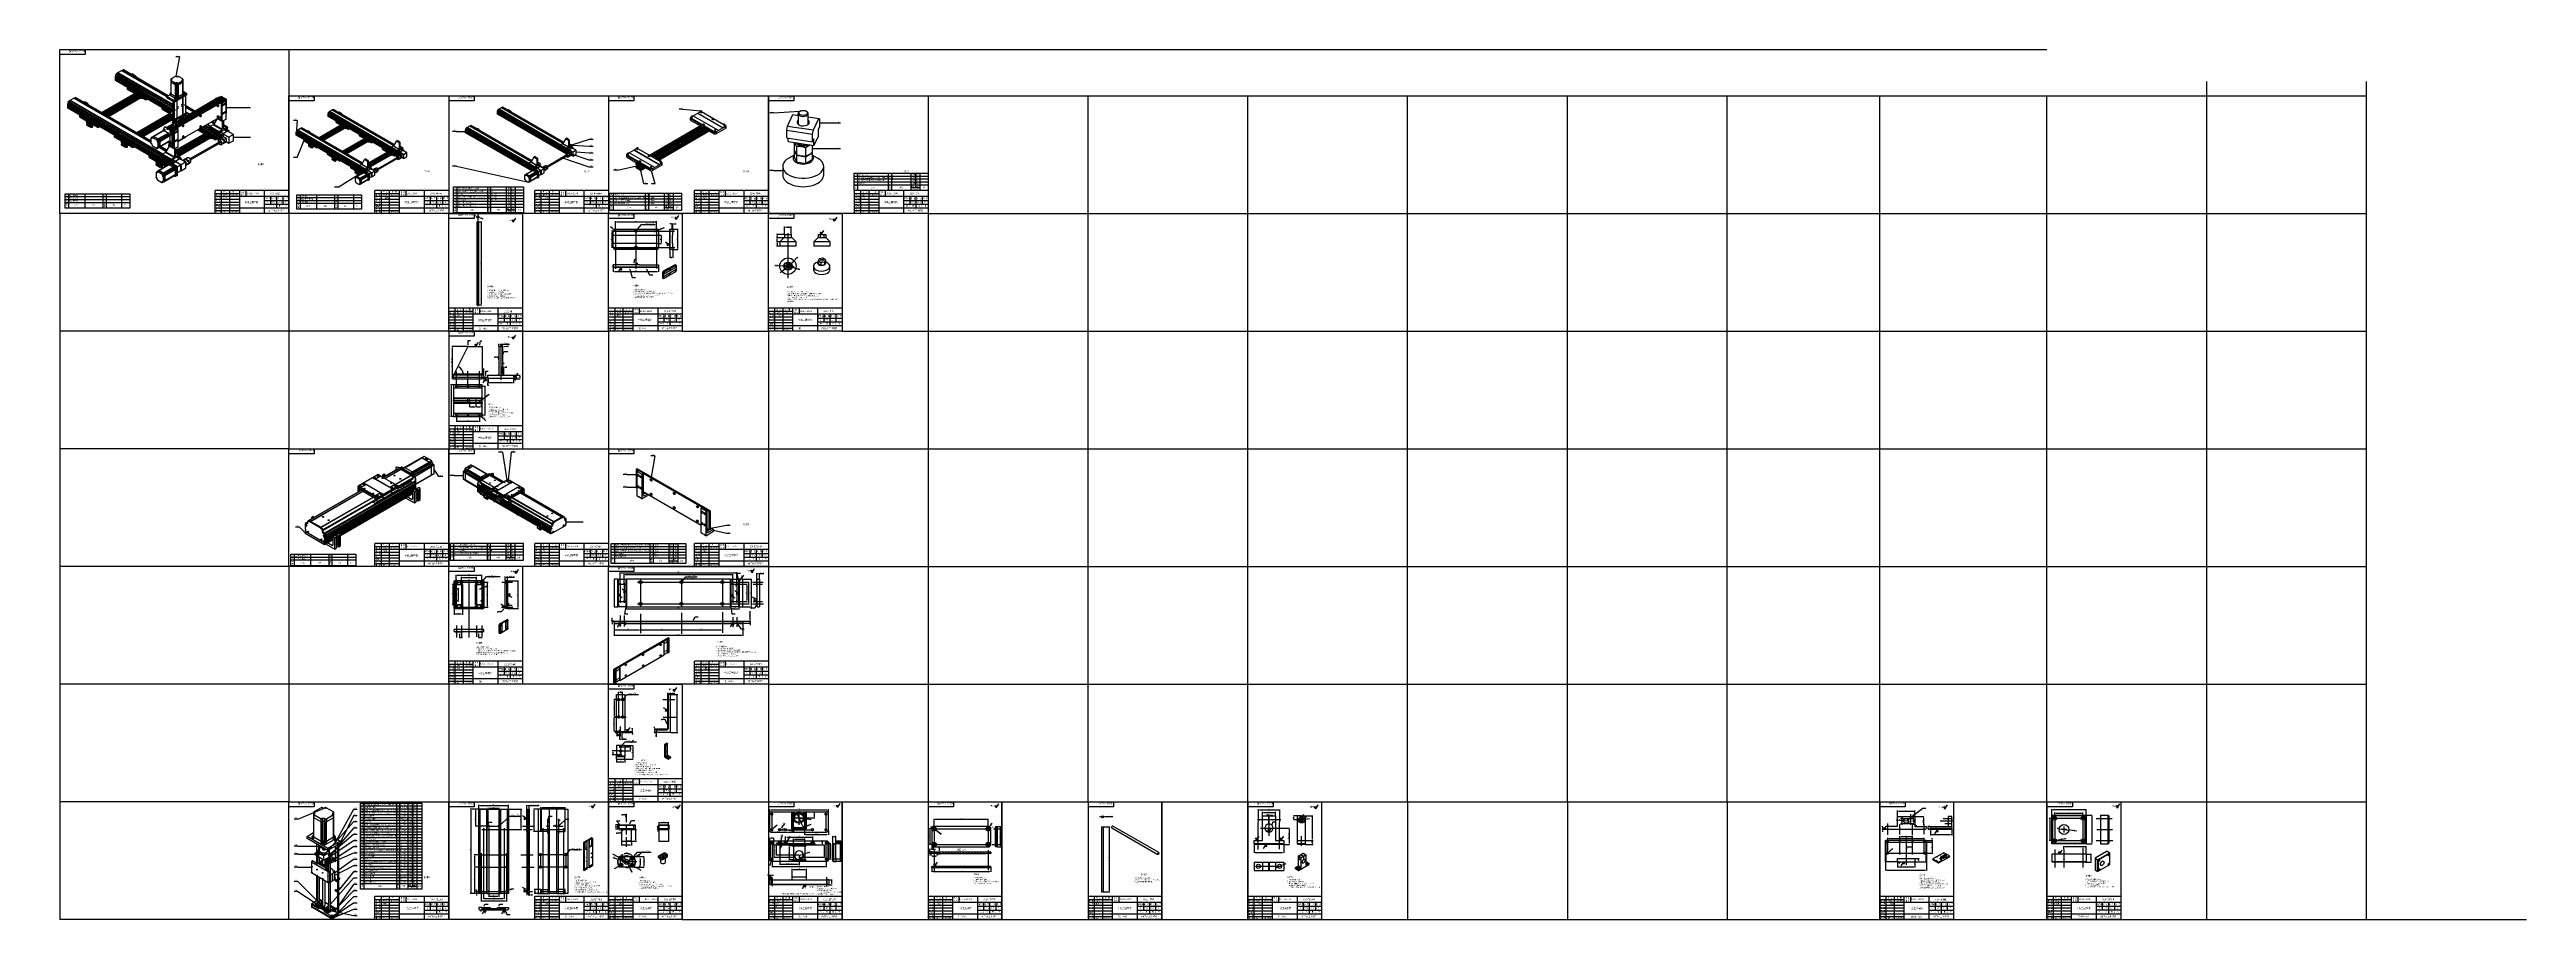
# Model space of a CAD drawing. Header units: millimetres. Extents: x 0 to 6044, y -1712 to 410.
import ezdxf
from ezdxf import colors
from ezdxf.entities.mleader import LeaderData, LeaderLine
from ezdxf.enums import TextEntityAlignment as Align
from ezdxf.lldxf.tags import DXFTag
from ezdxf.math import Vec2, Vec3

# ---------------------------------------------------------------- set-up
doc = ezdxf.new("R2010")
doc.units = ezdxf.units.MM
doc.linetypes.add('ACAD_ISO04W100', pattern=[30, 24, -3, 0, -3])
for name, color, linetype in [('0311-6000轴承', 7, 'Continuous'), ('0316-内六角平圆头凸缘螺钉-', 7, 'Continuous'), ('0318-孔用卡簧07331-2', 7, 'Continuous'), ('0319-步进电机LS86A12', 7, 'Continuous'), ('031B-开槽圆柱头轴位螺钉-G', 7, 'Continuous'), ('031C-1型六角螺母-GBT4', 7, 'Continuous'), ('031D-内六角圆柱头螺钉-GB', 7, 'Continuous'), ('031E-联轴器COUPLING', 7, 'Continuous'), ('031F-内六角圆柱头螺钉-GB', 7, 'Continuous'), ('031G-内六角圆柱头螺钉-GB', 7, 'Continuous'), ('031H-内六角圆柱头螺钉-GB', 7, 'Continuous'), ('031I-内六角圆柱头螺钉-GB', 7, 'Continuous'), ('0321-丝杆安装板', 7, 'Continuous'), ('0321-丝杆滑块', 7, 'Continuous'), ('0322-丝杆', 7, 'Continuous'), ('0322-丝杆滑块', 7, 'Continuous'), ('0323-丝杆上板', 7, 'Continuous'), ('0324-防护板', 7, 'Continuous'), ('0325-导轨', 7, 'Continuous'), ('0326-导轨连接件', 7, 'Continuous'), ('0327-电机安装板', 7, 'Continuous'), ('0328-滑块', 7, 'Continuous'), ('032A-滑块连接板', 7, 'Continuous'), ('032B-滑块保护板', 7, 'Continuous'), ('032C-丝杆顶板', 7, 'Continuous'), ('1113-内六角平圆头螺钉-GB', 7, 'Continuous'), ('1114-联轴器COUPLING', 7, 'Continuous'), ('1115-步进电机LS86A12', 7, 'Continuous'), ('1121-安装板', 7, 'Continuous'), ('1122-轴', 7, 'Continuous'), ('1211-TDT-4040S-8', 7, 'Continuous'), ('1212-GN_31611', 7, 'Continuous'), ('1214-内六角圆柱头螺钉-GB', 7, 'Continuous'), ('1221-第一轴同步带安装板', 7, 'Continuous'), ('1221-脚钉', 7, 'Continuous'), ('1312-1型六角螺母-GBT4', 7, 'Continuous'), ('1313-内六角圆柱头螺钉-GB', 7, 'Continuous'), ('1314-GN_31611', 7, 'Continuous'), ('1321-脚钉', 7, 'Continuous'), ('2114-步进电机LS86A12', 7, 'Continuous'), ('2212-内六角圆柱头螺钉-GB', 7, 'Continuous'), ('2213-步进电机LS86A12', 7, 'Continuous'), ('2221-丝杆安装板', 7, 'Continuous'), ('2311-内六角圆柱头螺钉-GB', 7, 'Continuous'), ('2312-1型六角螺母-GBT4', 7, 'Continuous'), ('2313-内六角平圆头螺钉-GB', 7, 'Continuous'), ('2321-安装板零件', 7, 'Continuous'), ('2322-连接角', 7, 'Continuous'), ('674', 7, 'Continuous'), ('Default', 7, 'Continuous'), ('DG100_DG135_G100', 7, 'Continuous'), ('DG100_DG135光电开关安', 7, 'Continuous'), ('G135上盖250', 7, 'Continuous'), ('G135后盖', 7, 'Continuous'), ('G135固定座', 7, 'Continuous'), ('G135底座250', 7, 'Continuous'), ('G135移动座', 7, 'Continuous'), ('G135端盖', 7, 'Continuous'), ('LHBT10-S1000-1', 7, 'Continuous'), ('WGB10-4', 7, 'Continuous'), ('WGB10-5(B1)', 7, 'Continuous'), ('加宽感应片-LRDU', 7, 'Continuous'), ('图框', 7, 'Continuous')]:
    doc.layers.add(name, color=color, linetype=linetype)
doc.styles.add('MtXpl_', font='SimSun.ttf')
doc.styles.add('MtXpl__1', font='')
doc.styles.add('MtXpl_gdt_shx', font='gdt.shx')
doc.styles.add('MtXpl_MS_PGothic', font='MS PGothic.ttf')
doc.styles.add('SEACAD_Arial', font='arial.ttf')
doc.styles.get('MtXpl__1').set_extended_font_data('SimSun', bold=True)
tags = doc.linetypes.add('CENTER2', pattern=[28.575, 19.05, -3.175, 3.175, -3.175]).pattern_tags.tags
tags[10:11] = [DXFTag(74, 4), DXFTag(75, 0), DXFTag(340, '0'), DXFTag(46, 0.0), DXFTag(50, 0.0), DXFTag(44, 0.0), DXFTag(45, 0.0)]
tags[8:9] = [DXFTag(74, 4), DXFTag(75, 0), DXFTag(340, '0'), DXFTag(46, 0.0), DXFTag(50, 0.0), DXFTag(44, 0.0), DXFTag(45, 0.0)]
tags[6:7] = [DXFTag(74, 4), DXFTag(75, 0), DXFTag(340, '0'), DXFTag(46, 0.0), DXFTag(50, 0.0), DXFTag(44, 0.0), DXFTag(45, 0.0)]
tags[4:5] = [DXFTag(74, 4), DXFTag(75, 0), DXFTag(340, '0'), DXFTag(46, 0.0), DXFTag(50, 0.0), DXFTag(44, 0.0), DXFTag(45, 0.0)]
doc.dimstyles.new('ISO-25', dxfattribs={"dimtxt": 2.5, "dimasz": 2.5, "dimexe": 1.25, "dimexo": 0.625, "dimtad": 1, "dimtxsty": 'Standard', "dimcen": 2.5, "dimadec": 0, "dimazin": 0, "dimtfac": 1, "dimtmove": 0, "dimatfit": 3, "dimfxl": 1, "dimarcsym": 0})
pattern_1 = [(45, (2119, -1716.945), (-3.53553, 3.53553), [])]

# ---------------------------------------------------------------- blocks, each defined once
blk = doc.blocks.new('SEANNOT_GROUP')
at = {"layer": 'Default', "linetype": 'Continuous'}
blk.add_hatch(color=7, dxfattribs=at).paths.add_polyline_path([(308.1, 348), (308, 344.8), (309.1, 347.8)])
at = {"layer": 'Default', "color": 7, "linetype": 'Continuous'}
for points in [[(317.5, 392.2), (308, 392.2)], [(317.5, 392.2), (308, 344.8)]]:
    blk.add_lwpolyline(points, dxfattribs=at)
at = {"layer": 'Default', "color": 7, "linetype": 'Continuous', "style": 'SEACAD_Arial'}
blk.add_text('3', height=3.17, dxfattribs=at).set_placement((311.6, 397), align=Align.TOP_LEFT)
blk = doc.blocks.new('SEANNOT_GROUP1')
at = {"layer": 'Default', "linetype": 'Continuous'}
blk.add_hatch(color=7, dxfattribs=at).paths.add_polyline_path([(452.3, 195.9), (449.1, 195.3), (452.3, 194.8)])
at = {"layer": 'Default', "color": 7, "linetype": 'Continuous'}
for points in [[(480.9, 195.3), (449.1, 195.3)], [(490.4, 195.3), (480.9, 195.3)]]:
    blk.add_lwpolyline(points, dxfattribs=at)
at = {"layer": 'Default', "color": 7, "linetype": 'Continuous', "style": 'SEACAD_Arial'}
blk.add_text('1', height=3.17, dxfattribs=at).set_placement((484.5, 200.1), align=Align.TOP_LEFT)
blk = doc.blocks.new('SEANNOT_GROUP2')
at = {"layer": 'Default', "linetype": 'Continuous'}
blk.add_hatch(color=7, dxfattribs=at).paths.add_polyline_path([(435.3, 268.6), (432.2, 268.1), (435.3, 267.5)])
at = {"layer": 'Default', "color": 7, "linetype": 'Continuous'}
for points in [[(480.9, 268.1), (432.2, 268.1)], [(490.4, 268.1), (480.9, 268.1)]]:
    blk.add_lwpolyline(points, dxfattribs=at)
at = {"layer": 'Default', "color": 7, "linetype": 'Continuous', "style": 'SEACAD_Arial'}
blk.add_text('2', height=3.17, dxfattribs=at).set_placement((484.5, 272.8), align=Align.TOP_LEFT)
blk = doc.blocks.new('SE')
at = {"color": 7, "linetype": 'Continuous'}
for p, q in [((38, 51.2), (196, 51.2)), ((38, 44.2), (196, 44.2)), ((38, 37.2), (196, 37.2)), ((46, 58.2), (46, 51.2)), ((46, 51.2), (46, 44.2)), ((46, 44.2), (46, 37.2)), ((46, 37.2), (46, 30.2)), ((46, 30.2), (46, 23.2)), ((86, 58.2), (86, 51.2)), ((86, 51.2), (86, 44.2)), ((86, 44.2), (86, 37.2)), ((86, 37.2), (86, 30.2)), ((86, 30.2), (86, 23.2)), ((130, 58.2), (130, 51.2)), ((130, 51.2), (130, 44.2)), ((130, 44.2), (130, 37.2)), ((130, 37.2), (130, 30.2)), ((130, 30.2), (130, 23.2)), ((138, 58.2), (138, 51.2)), ((138, 51.2), (138, 44.2)), ((138, 44.2), (138, 37.2)), ((138, 37.2), (138, 30.2)), ((138, 30.2), (138, 23.2)), ((176, 58.2), (176, 51.2)), ((176, 51.2), (176, 44.2)), ((176, 44.2), (176, 37.2)), ((176, 37.2), (176, 30.2)), ((176, 30.2), (176, 23.2))]:
    blk.add_line(p, q, dxfattribs=at)
blk.add_lwpolyline([(38, 23.2), (38, 58.2), (196, 58.2), (196, 23.2), (38, 23.2)], dxfattribs=at)
at = {"color": 7, "linetype": 'Continuous', "style": 'SEACAD_Arial', "width": 0.7}
for s, p in [('序', (40.3, 34.5)), ('号', (40.3, 29.3)), ('3', (41.1, 56.6)), ('2', (41.1, 49.7)), ('1', (41.1, 42.7)), ('0300-第三轴', (46.6, 56.6)), ('2000-第二轴', (46.6, 49.7)), ('1000-第一轴', (46.6, 42.7)), ('文件名', (60.6, 31.9)), ('名称', (104.4, 31.9)), ('数', (132.2, 34.5)), ('量', (132.2, 29.3)), ('1', (133.1, 56.6)), ('1', (133.1, 49.7)), ('1', (133.1, 42.7)), ('材料', (153.4, 31.9)), ('备注', (182.4, 31.9))]:
    blk.add_text(s, height=3.5, dxfattribs=at).set_placement(p, align=Align.TOP_LEFT)
blk = doc.blocks.new('SE1')
at = {"layer": '0319-步进电机LS86A12', "color": 7, "linetype": 'Continuous'}
for p, q in [((294.6, 302.9), (293.9, 302.5)), ((296.2, 337.9), (296.2, 334.6)), ((296.2, 334.6), (296.2, 330.5)), ((296.2, 333.9), (296.2, 330.5)), ((296.2, 330.5), (296.2, 301.9)), ((296.2, 305.2), (296.2, 303.5)), ((307.1, 344.6), (296.6, 338.6)), ((297.4, 336.9), (296.6, 337.4)), ((296.6, 337.4), (296.6, 335.1)), ((297.4, 335.6), (296.6, 335.2)), ((307, 328), (296.6, 334)), ((296.6, 334), (296.6, 330)), ((307, 323.9), (296.6, 330)), ((307.1, 323.9), (296.6, 330)), ((296.6, 301.3), (296.6, 330)), ((307.2, 344.6), (296.7, 338.6)), ((296.7, 337.6), (297.5, 337.1)), ((297.5, 335.6), (296.7, 335.2)), ((296.7, 334.2), (307.2, 328.2)), ((297.4, 335.6), (297.4, 336.9)), ((307, 323.9), (307, 328)), ((307.1, 295.3), (307.1, 323.9)), ((309.6, 344.1), (308.9, 344.6)), ((309.7, 344.1), (308.9, 344.6)), ((308.9, 328.2), (309.6, 328.6)), ((309.7, 328.4), (309, 328)), ((309, 328), (309, 323.9)), ((309.7, 324.4), (309, 323.9)), ((309.7, 324.4), (309, 323.9)), ((309, 295.3), (309, 323.9)), ((309.7, 324.4), (309.7, 328.4)), ((309.7, 295.7), (309.7, 324.4)), ((312.9, 328), (312.1, 328.4)), ((312.1, 328.4), (312.1, 324.4)), ((312.9, 323.9), (312.1, 324.4)), ((312.9, 323.9), (312.1, 324.4)), ((312.1, 295.7), (312.1, 324.4)), ((312.9, 344.6), (312.2, 344.1)), ((313, 344.6), (312.3, 344.1)), ((312.3, 328.6), (313, 328.2)), ((312.9, 323.9), (312.9, 328)), ((312.9, 295.3), (312.9, 323.9)), ((325.2, 338.6), (314.7, 344.6)), ((314.7, 328.2), (325.2, 334.2)), ((325.2, 338.6), (314.8, 344.6)), ((325.3, 334), (314.8, 328)), ((314.8, 328), (314.8, 323.9)), ((318.8, 326.2), (314.8, 323.9)), ((318.8, 326.2), (314.8, 323.9)), ((314.8, 295.3), (314.8, 323.9)), ((319, 328.3), (318.8, 328.4)), ((318.8, 328.4), (318.8, 326.2)), ((318.8, 326.2), (318.8, 326.2)), ((319, 326.1), (318.8, 326.2)), ((319, 328.3), (319, 326.1)), ((319, 326.1), (321.5, 327.6)), ((321.2, 330.6), (320.9, 330.7)), ((325.3, 330), (321.5, 327.8)), ((325.3, 330), (321.5, 327.8)), ((321.5, 327.6), (321.5, 329.8)), ((324.4, 337.1), (325.2, 337.6)), ((325.2, 335.2), (324.4, 335.6)), ((325.3, 337.4), (324.5, 336.9)), ((324.5, 336.9), (324.5, 335.6)), ((325.2, 335.2), (324.5, 335.6)), ((325.3, 335.1), (325.3, 337.4)), ((325.3, 330), (325.3, 334)), ((325.3, 301.3), (325.3, 330)), ((325.7, 334.6), (325.7, 337.9)), ((325.7, 330.5), (325.7, 334.6)), ((325.7, 330.5), (325.7, 333.9)), ((325.7, 301.9), (325.7, 330.5)), ((327.9, 302.5), (327.1, 302.9)), ((293.4, 301.8), (293.4, 299.4)), ((293.9, 301.1), (293.9, 298.7)), ((293.9, 301.1), (296.6, 299.6)), ((306, 291.7), (293.9, 298.7)), ((296.2, 301.8), (296.2, 300.1)), ((307.1, 295.3), (296.6, 301.3)), ((296.6, 301.3), (296.6, 299.6)), ((307, 295.3), (296.6, 301.3)), ((306, 292.7), (307.9, 291.6)), ((306, 291.7), (306, 292.7)), ((306, 291.7), (306.9, 292.2)), ((307, 293.6), (307, 295.3)), ((307, 293.6), (309.7, 292)), ((307.9, 291.6), (308, 290.5)), ((309.7, 289.6), (308, 290.5)), ((308.9, 295.2), (308.9, 293.6)), ((309.4, 293.8), (308.9, 293.6)), ((309.7, 295.7), (309, 295.3)), ((309.7, 289.6), (309.7, 292)), ((324.2, 296.6), (312.1, 289.6)), ((312.9, 295.3), (312.1, 295.7)), ((312.1, 295.7), (312.1, 294.1)), ((312.9, 295.3), (312.1, 295.7)), ((312.1, 292), (314.8, 293.6)), ((312.1, 292), (312.1, 289.6)), ((312.9, 293.6), (312.4, 293.8)), ((312.9, 293.6), (312.9, 295.3)), ((325.3, 301.3), (314.8, 295.3)), ((314.8, 295.2), (314.8, 293.6)), ((324.2, 296.6), (324.3, 297.6)), ((324.3, 297.6), (326.1, 298.7)), ((325.2, 299.6), (325.2, 301.3)), ((325.2, 299.6), (327.9, 301.1)), ((325.3, 298.2), (326.2, 297.7)), ((325.6, 300.1), (325.6, 301.6)), ((326.1, 298.7), (326.2, 297.7)), ((327.9, 298.7), (326.2, 297.7)), ((327.9, 298.7), (327.9, 301.1)), ((328.4, 299.4), (328.4, 301.8))]:
    blk.add_line(p, q, dxfattribs=at)
for centre, radius, start, end in [((321, 328.7), 1.64, 121.12769, 152.5242), ((308, 293), 1.35, 225.55956, 268.26815), ((324.2, 299), 1.35, 271.73185, 314.44044)]:
    blk.add_arc(centre, radius, start, end, dxfattribs=at)
for centre, major_axis, start_param, end_param in [((295.1, 301.8), (1.71, 0), 2.356194, 3.926991), ((297.5, 330.5), (1.35, 0), 2.909089, 3.926991), ((297.6, 337.9), (1.35, 0), 3.086013, 3.926991), ((297.6, 334.7), (1.2, 0), 2.356194, 3.926991), ((297.6, 334.6), (1.35, 0), 3.086013, 3.926991), ((297.5, 333.9), (1.35, 0), 2.909089, 3.374097), ((297.6, 330.5), (1.35, 0), 3.141593, 3.926991), ((297.5, 305.2), (1.35, 0), 3.002463, 3.280722), ((297.6, 338.1), (1.2, 0), 2.356194, 3.926991), ((296.7, 338.4), (0.075, -0.13), 2.356194, 3.141404), ((296.7, 337.4), (-0.075, -0.13), 3.926991, 5.497787), ((296.7, 335), (0.075, -0.13), 2.356194, 3.141404), ((296.7, 334.1), (0.075, 0.13), 0.785398, 2.356194), ((297.6, 337.9), (-0.675, 0), 3.13326, 6.280265), ((297.6, 337.8), (0.675, 0), 0, 2.979907), ((297.5, 337), (-0.075, -0.13), 3.926991, 5.497787), ((296.2, 336.2), (-1.71, 0), 2.356194, 3.926991), ((297.5, 335.5), (0.075, -0.13), 2.356194, 3.141593), ((296.2, 336.4), (-1.86, 0), 2.356194, 3.926991), ((307.2, 328), (0.075, 0.13), 0.785398, 2.356194), ((308, 328.5), (1.35, 0), 3.926991, 5.497787), ((308, 324.5), (1.35, 0), 3.926991, 5.497787), ((307.2, 344.5), (0.075, -0.13), 2.356194, 3.141593), ((308, 324.5), (1.35, 0), 3.926991, 5.497787), ((308, 344.1), (1.2, 0), 0.785398, 2.356194), ((308, 328.6), (-1.2, 0), 0.785398, 2.356194), ((308, 328.5), (-0.675, 0), 3.13326, 6.280265), ((308, 328.4), (0.675, 0), 0, 2.979907), ((308.9, 344.5), (-0.075, -0.13), 3.141593, 3.926991), ((308.9, 328), (-0.075, 0.13), 3.926991, 5.497787), ((309.6, 344), (-0.075, -0.13), 3.141593, 3.926991), ((310.9, 344.9), (1.86, 0), 3.926991, 5.497787), ((310.9, 327.8), (-1.86, 0), 3.926991, 5.497787), ((309.6, 328.5), (-0.075, 0.13), 3.926991, 5.497787), ((310.9, 327.7), (1.71, 0), 0.785398, 2.356194), ((310.9, 323.7), (1.71, 0), 0.785398, 2.356194), ((310.9, 323.7), (1.71, 0), 0.785398, 2.356194), ((312.3, 328.5), (0.075, 0.13), 0.785398, 2.356194), ((312.3, 344), (0.075, -0.13), 2.356194, 3.141593), ((313, 344.5), (0.075, -0.13), 2.356194, 3.141593), ((313, 328), (0.075, 0.13), 0.785398, 2.356194), ((313.9, 328.5), (1.35, 0), 3.926991, 5.497787), ((313.9, 324.5), (1.35, 0), 3.926991, 5.497787), ((313.9, 324.5), (1.35, 0), 3.926991, 5.497787), ((313.9, 344.1), (1.2, 0), 0.785398, 2.356194), ((313.9, 328.6), (-1.2, 0), 0.785398, 2.356194), ((313.9, 343.9), (-0.675, 0), 3.13326, 6.280265), ((313.9, 343.8), (0.675, 0), 0, 2.979907), ((314.7, 344.5), (-0.075, -0.13), 3.141593, 3.926991), ((314.7, 328), (-0.075, 0.13), 3.926991, 5.497787), ((320, 329.2), (-0.9, -1.56), 3.141593, 5.497787), ((320.3, 329), (-0.9, -1.56), 2.356194, 5.497787), ((319.6, 329.4), (-0.6, -1.04), 0.396452, 2.746665), ((320, 329.2), (-0.6, -1.04), 0, 3.150202), ((324.3, 334.6), (-0.675, 0), 3.13326, 6.280265), ((324.3, 334.4), (0.675, 0), 0, 2.979907), ((325.7, 336.4), (1.86, 0), 2.356194, 3.926991), ((325.7, 336.2), (1.71, 0), 2.356194, 3.926991), ((324.4, 337), (-0.075, 0.13), 3.926991, 5.497787), ((324.4, 335.5), (-0.075, -0.13), 3.141593, 3.926991), ((324.3, 338.1), (-1.2, 0), 2.356194, 3.926991), ((325.2, 338.4), (-0.075, -0.13), 3.14179, 3.926991), ((325.2, 337.4), (-0.075, 0.13), 3.926991, 5.497787), ((324.3, 334.7), (-1.2, 0), 2.356194, 3.926991), ((325.2, 335), (-0.075, -0.13), 3.14143, 3.926991), ((325.2, 334.1), (-0.075, 0.13), 3.926991, 5.497787), ((324.3, 337.9), (-1.35, 0), 2.356194, 3.086013), ((324.3, 334.6), (-1.35, 0), 2.356194, 3.086013), ((324.3, 330.5), (-1.35, 0), 2.356194, 3.374097), ((324.3, 330.5), (-1.35, 0), 2.356194, 3.141593), ((324.3, 337.9), (-1.35, 0), 3.086013, 3.141593), ((324.3, 334.6), (-1.35, 0), 3.086013, 3.141593), ((324.3, 333.9), (-1.35, 0), 2.909089, 3.374097), ((326.7, 301.8), (-1.71, 0), 2.356194, 3.926991), ((295.1, 299.4), (1.71, 0), 3.141593, 3.926991), ((297.5, 301.8), (1.35, 0), 3.002822, 3.926921), ((297.5, 301.9), (1.35, 0), 3.141593, 3.926991), ((297.5, 300.1), (1.35, 0), 3.141663, 3.926921), ((308, 292.3), (1.1, 0), 3.316343, 3.673691), ((308, 292.4), (-1.12, 0), 0.28321, 1.2952), ((308, 295.8), (-1.35, 0), 0.785398, 1.148986), ((308, 294.1), (1.35, 0), 3.926991, 5.497787), ((308, 292.3), (1.1, 0), 3.673691, 4.544193), ((308, 295.8), (-1.35, 0), 0.785398, 1.104839), ((308, 295.8), (1.35, 0), 4.246431, 5.497787), ((310.9, 295), (1.71, 0), 1.095403, 2.356194), ((310.9, 292.7), (-1.71, 0), 0.785398, 2.356194), ((310.9, 290.3), (1.71, 0), 3.926991, 5.497787), ((310.9, 295), (1.71, 0), 0.785398, 1.095403), ((310.9, 295), (1.71, 0), 0.785398, 1.063622), ((313.9, 295.8), (-1.35, 0), 0.785398, 1.056188), ((313.8, 295.8), (-1.35, 0), 0.785398, 1.096237), ((313.8, 294.1), (1.35, 0), 3.926991, 5.497787), ((313.9, 295.8), (1.35, 0), 4.197781, 5.497787), ((324.2, 298.4), (1.1, 0), 4.880585, 5.751087), ((324.2, 298.4), (-1.12, 0), 1.846393, 2.85836), ((324.3, 300.1), (-1.35, 0), 2.356194, 3.141593), ((324.2, 298.4), (1.1, 0), 5.751087, 6.11499), ((324.3, 301.9), (-1.35, 0), 2.356194, 3.141593), ((326.7, 299.4), (-1.71, 0), 2.356194, 3.141593)]:
    blk.add_ellipse(centre, major_axis=major_axis, ratio=0.57735, start_param=start_param, end_param=end_param, dxfattribs=at)
for centre, major_axis in [((297.6, 338.1), (0.825, 0)), ((308, 328.7), (0.825, 0)), ((313.9, 344.1), (0.825, 0)), ((320.3, 329), (0.75, 1.3)), ((324.3, 334.7), (0.825, 0))]:
    blk.add_ellipse(centre, major_axis=major_axis, ratio=0.57735, dxfattribs=at)
for points, knots in [([(296.6, 338.6), (296.6, 338.5), (296.4, 338.4), (296.2, 338.2), (296.2, 338), (296.2, 338)], [0, 0, 0, 0, 0.351851, 0.812673, 1, 1, 1, 1]), ([(296.6, 335.2), (296.6, 335.1), (296.4, 335), (296.2, 334.8), (296.2, 334.6), (296.2, 334.6)], [0, 0, 0, 0, 0.351851, 0.812673, 1, 1, 1, 1]), ([(297.1, 337.7), (297, 337.8), (297, 337.8), (296.9, 337.9), (296.9, 337.9), (296.9, 337.9)], [0, 0, 0, 0, 0.395053, 0.820681, 1, 1, 1, 1]), ([(298.3, 337.9), (298.3, 337.9), (298.3, 337.9), (298.2, 337.8), (298, 337.7), (297.8, 337.6), (297.6, 337.6), (297.3, 337.6), (297.2, 337.7), (297.1, 337.7), (297.1, 337.7)], [0, 0, 0, 0, 0.103995, 0.249837, 0.385517, 0.52964, 0.678252, 0.829296, 0.968962, 1, 1, 1, 1]), ([(307.5, 328.3), (307.5, 328.4), (307.4, 328.4), (307.3, 328.5), (307.3, 328.5), (307.3, 328.5)], [0, 0, 0, 0, 0.395053, 0.820681, 1, 1, 1, 1]), ([(308.7, 328.5), (308.7, 328.5), (308.7, 328.5), (308.6, 328.4), (308.5, 328.3), (308.2, 328.2), (308, 328.2), (307.7, 328.2), (307.6, 328.3), (307.5, 328.3), (307.5, 328.3)], [0, 0, 0, 0, 0.103995, 0.249837, 0.385517, 0.52964, 0.678252, 0.829296, 0.968962, 1, 1, 1, 1]), ([(313.4, 343.7), (313.3, 343.8), (313.2, 343.8), (313.2, 343.9), (313.2, 343.9), (313.2, 343.9)], [0, 0, 0, 0, 0.395053, 0.820681, 1, 1, 1, 1]), ([(314.5, 343.9), (314.5, 343.9), (314.5, 343.9), (314.5, 343.8), (314.3, 343.7), (314.1, 343.6), (313.8, 343.6), (313.6, 343.6), (313.4, 343.7), (313.4, 343.7), (313.4, 343.7)], [0, 0, 0, 0, 0.103995, 0.249837, 0.385517, 0.52964, 0.678252, 0.829296, 0.968962, 1, 1, 1, 1]), ([(320.6, 330.2), (320.7, 330.2), (320.7, 330.2), (320.8, 330), (320.8, 329.7), (320.8, 329.4), (320.6, 328.9), (320.3, 328.6), (320, 328.3), (319.7, 328.1), (319.5, 328.1), (319.4, 328.1), (319.3, 328.2), (319.3, 328.5), (319.3, 328.9), (319.4, 329.2), (319.5, 329.4), (319.6, 329.5)], [0, 0, 0, 0, 0.032213, 0.108008, 0.174399, 0.244618, 0.316894, 0.391035, 0.465008, 0.536617, 0.605293, 0.678792, 0.758244, 0.825091, 0.895468, 0.967422, 1, 1, 1, 1]), ([(320.2, 330.1), (320.3, 330.2), (320.4, 330.2), (320.6, 330.2), (320.6, 330.2), (320.6, 330.2)], [0, 0, 0, 0, 0.305632, 0.724673, 1, 1, 1, 1]), ([(323.8, 334.3), (323.7, 334.4), (323.6, 334.4), (323.6, 334.5), (323.6, 334.5), (323.6, 334.6)], [0, 0, 0, 0, 0.395053, 0.820681, 1, 1, 1, 1]), ([(324.9, 334.6), (324.9, 334.5), (324.9, 334.5), (324.9, 334.4), (324.7, 334.3), (324.5, 334.2), (324.2, 334.2), (324, 334.3), (323.8, 334.3), (323.8, 334.3), (323.8, 334.3)], [0, 0, 0, 0, 0.103995, 0.249837, 0.385517, 0.52964, 0.678252, 0.829296, 0.968962, 1, 1, 1, 1]), ([(325.6, 337.9), (325.6, 337.9), (325.7, 338.1), (325.5, 338.3), (325.3, 338.5), (325.2, 338.6)], [0, 0, 0, 0, 0.205409, 0.586588, 1, 1, 1, 1]), ([(325.6, 334.5), (325.6, 334.6), (325.7, 334.7), (325.5, 335), (325.3, 335.1), (325.2, 335.2)], [0, 0, 0, 0, 0.205409, 0.586588, 1, 1, 1, 1])]:
    blk.add_open_spline(points, degree=3, knots=knots, dxfattribs=at)
at = {"layer": '031B-开槽圆柱头轴位螺钉-G', "color": 7, "linetype": 'Continuous'}
for p, q in [((313.1, 270), (311.4, 269)), ((311.5, 269.4), (313.1, 270.3)), ((312.8, 270.1), (313.1, 270)), ((324.3, 276.5), (322.7, 275.5)), ((322.8, 275.9), (324.3, 276.8)), ((324.1, 276.6), (324.3, 276.5))]:
    blk.add_line(p, q, dxfattribs=at)
for centre, major_axis, start_param, end_param in [((312, 269.5), (0.75, 1.3), 3.306199, 5.377497), ((312, 269.5), (-0.75, -1.3), 2.476484, 2.976986), ((323.3, 276), (0.75, 1.3), 3.306199, 5.377497), ((323.3, 276), (-0.75, -1.3), 2.476484, 2.976986)]:
    blk.add_ellipse(centre, major_axis=major_axis, ratio=0.57735, start_param=start_param, end_param=end_param, dxfattribs=at)
at = {"layer": '031D-内六角圆柱头螺钉-GB', "color": 7, "linetype": 'Continuous'}
for p, q in [((327.7, 302.6), (327.9, 302.7)), ((327.9, 302.5), (327.9, 302.7)), ((327.9, 302.7), (328.6, 302.6)), ((328.7, 302.2), (328.2, 302)), ((328.6, 302.1), (328.6, 302.6)), ((329.3, 301.6), (329.3, 302.2)), ((304.7, 289.5), (304.7, 288.9)), ((305.3, 289.7), (305.8, 290)), ((306.2, 289.2), (305.5, 289.3)), ((305.8, 289.3), (305.8, 290)), ((305.8, 290), (306.5, 289.9)), ((306.7, 289.5), (306.2, 289.2)), ((306.5, 289.4), (306.5, 289.9)), ((307.3, 288.9), (307.3, 289.5))]:
    blk.add_line(p, q, dxfattribs=at)
for centre, radius, start, end in [((331, 303.5), 2.64, 200.26993, 209.52226), ((307.8, 290.6), 2.63, 200.25878, 209.5334), ((306.4, 290.6), 1.36, 246.81412, 265.27268), ((309, 290.8), 2.64, 200.26993, 209.52226)]:
    blk.add_arc(centre, radius, start, end, dxfattribs=at)
for centre, major_axis, start_param, end_param in [((328.1, 302.3), (-1.15, 0), 1.856393, 5.423742), ((328.1, 302.3), (-0.693, 0), 4.974188, 5.374951), ((328.1, 302.3), (0.693, 0), 0.785398, 1.832596), ((328.1, 302.3), (0.693, 0), 5.158774, 6.021386), ((328.1, 302.2), (1.28, 0), 4.968745, 6.283185), ((328.1, 302.3), (-0.693, 0), 2.879793, 3.926991), ((328.1, 302.2), (1.28, 0), 0, 0.836688), ((306, 289.5), (1.28, 0), 2.304869, 3.141593), ((306, 289.5), (1.28, 0), 3.141593, 6.283185), ((306, 289.6), (-0.693, 0), 4.974188, 6.021386), ((306, 289.6), (0.693, 0), 2.879793, 3.926991), ((306, 289.6), (-0.693, 0), 0.785398, 1.832596), ((306, 289.6), (0.693, 0), 0.785398, 1.832596), ((306, 289.6), (0.693, 0), 4.974188, 6.021386), ((306, 289.6), (-0.693, 0), 2.879793, 3.926991), ((306, 289.5), (1.28, 0), 0, 0.836723)]:
    blk.add_ellipse(centre, major_axis=major_axis, ratio=0.57735, start_param=start_param, end_param=end_param, dxfattribs=at)
blk.add_ellipse((306, 289.6), major_axis=(-1.15, 0), ratio=0.57735, dxfattribs=at)
at = {"layer": '031F-内六角圆柱头螺钉-GB', "color": 7, "linetype": 'Continuous'}
for p, q in [((294.6, 303.2), (294.6, 301.8)), ((295.9, 302.8), (295.3, 303.1)), ((295.5, 303.6), (296.2, 303.8)), ((295.5, 303), (295.5, 303.6)), ((296.2, 302.8), (295.9, 302.8)), ((325.7, 303.8), (325.8, 303.8)), ((326.3, 303), (325.7, 302.8)), ((325.8, 303), (325.8, 303.8)), ((325.8, 303.8), (326.5, 303.5)), ((327.1, 301.8), (327.1, 303.2)), ((309.4, 294.6), (309.4, 293.3)), ((310.7, 294.3), (310.1, 294.6)), ((310.2, 295.1), (311.1, 295.3)), ((310.2, 294.5), (310.2, 295.1)), ((311.5, 294.4), (310.7, 294.3)), ((311.1, 294.5), (311.1, 295.3)), ((311.1, 295.3), (311.7, 294.9)), ((312.4, 293.3), (312.4, 294.6))]:
    blk.add_line(p, q, dxfattribs=at)
for centre, radius, start, end in [((291.7, 304.7), 3.91, 336.46234, 344.08388), ((295.6, 304.5), 1.66, 279.73048, 291.14745), ((325.1, 304.5), 1.66, 290.5207, 295.45223), ((326.8, 304), 1.41, 227.85296, 235.86638), ((322.7, 304.5), 3.92, 336.47208, 344.07414), ((306.5, 296.2), 3.91, 336.46234, 344.08388), ((310.3, 296), 1.66, 279.73048, 295.45223), ((312, 295.5), 1.41, 227.85296, 235.86638), ((307.9, 296), 3.92, 336.47208, 344.07414)]:
    blk.add_arc(centre, radius, start, end, dxfattribs=at)
for centre, major_axis, start_param, end_param in [((296.1, 303.2), (1.5, 0), 3.141593, 4.750941), ((296.1, 303.3), (-1.35, 0), 4.669551, 6.283185), ((296.1, 303.3), (-1.35, 0), 0, 1.613634), ((296.1, 303.3), (0.866, 0), 2.413851, 3.461048), ((296.1, 303.3), (-0.866, 0), 0.319456, 1.366653), ((296.1, 303.3), (0.866, 0), 1.50399, 2.413851), ((296.1, 303.3), (-0.866, 0), 1.366653, 1.637603), ((325.6, 303.3), (-1.35, 0), 1.600998, 4.682188), ((325.6, 303.3), (0.866, 0), 1.366653, 1.523707), ((325.6, 303.2), (1.5, 0), 4.739569, 6.283185), ((325.6, 303.3), (-0.866, 0), 1.617886, 2.413851), ((325.6, 303.3), (0.866, 0), 0.319456, 1.366653), ((325.6, 303.3), (-0.866, 0), 2.413851, 3.461048), ((296.1, 301.8), (1.5, 0), 3.141593, 4.742284), ((310.9, 294.6), (1.5, 0), 3.141593, 6.283185), ((310.9, 293.3), (1.5, 0), 3.141593, 6.283185), ((310.9, 294.8), (0.866, 0), 2.413851, 3.461048), ((310.9, 294.8), (-0.866, 0), 0.319456, 1.366653), ((310.9, 294.8), (0.866, 0), 1.366653, 2.413851), ((310.9, 294.8), (-0.866, 0), 1.366653, 2.413851), ((310.9, 294.8), (0.866, 0), 0.319456, 1.366653), ((310.9, 294.8), (-0.866, 0), 2.413851, 3.461048), ((325.6, 301.8), (1.5, 0), 4.682539, 6.283185)]:
    blk.add_ellipse(centre, major_axis=major_axis, ratio=0.57735, start_param=start_param, end_param=end_param, dxfattribs=at)
blk.add_ellipse((310.9, 294.8), major_axis=(-1.35, 0), ratio=0.57735, dxfattribs=at)
at = {"layer": '0321-丝杆安装板', "color": 7, "linetype": 'Continuous'}
for p, q in [((300.6, 285.5), (302.2, 284.6)), ((300.6, 285.5), (300.6, 232.7)), ((302.2, 232.7), (302.2, 284.6)), ((303.9, 282.4), (303.9, 239)), ((311.4, 243.3), (311.4, 285.7)), ((324.9, 276.4), (324.9, 293.5)), ((324.9, 251.1), (324.9, 276.4)), ((325.4, 293.8), (325.4, 251.4)), ((332.8, 255.7), (332.8, 298)), ((300.6, 229.7), (300.6, 229))]:
    blk.add_line(p, q, dxfattribs=at)
for centre, major_axis in [((307.6, 262.2), (-0.243, -0.421)), ((312.5, 269.3), (0.83, 1.43)), ((313, 265.5), (0.243, 0.421)), ((323.8, 275.7), (0.83, 1.43)), ((323.3, 271.5), (0.243, 0.421)), ((329.1, 274.6), (-0.243, -0.421))]:
    blk.add_ellipse(centre, major_axis=major_axis, ratio=0.57735, dxfattribs=at)
at = {"layer": '0323-丝杆上板', "color": 7, "linetype": 'Continuous'}
for p, q in [((313.4, 186.5), (332.8, 197.7)), ((332.8, 197.7), (332.8, 198))]:
    blk.add_line(p, q, dxfattribs=at)
at = {"layer": '0324-防护板', "color": 7, "linetype": 'Continuous'}
for p, q in [((332.8, 197.2), (313.4, 186)), ((332.8, 196.5), (313.4, 185.3)), ((332.8, 197.2), (332.5, 197.6)), ((332.8, 197.7), (332.8, 197.2)), ((332.8, 196.5), (332.8, 197.2))]:
    blk.add_line(p, q, dxfattribs=at)
at = {"layer": '0326-导轨连接件', "color": 7, "linetype": 'Continuous'}
for p, q in [((299.7, 269.3), (300.6, 269.8)), ((300.6, 268.7), (299.7, 269.3)), ((299.7, 266.8), (299.7, 269.3)), ((300.6, 266.3), (299.7, 266.8))]:
    blk.add_line(p, q, dxfattribs=at)
at = {"layer": '0327-电机安装板', "color": 7, "linetype": 'Continuous'}
for p, q in [((335.3, 302.6), (304.8, 284.9)), ((325.7, 308.1), (335.3, 302.6)), ((335.3, 299.5), (335.3, 302.6)), ((286.5, 295.5), (293.4, 299.4)), ((304.8, 284.9), (286.5, 295.5)), ((286.5, 292.4), (286.5, 295.5)), ((300.2, 284.5), (286.5, 292.4)), ((300.2, 284.5), (300.4, 284.6)), ((300.4, 285.6), (303.1, 284.1)), ((300.4, 284.6), (300.4, 285.6)), ((300.4, 284.6), (300.6, 284.7)), ((303.1, 284.1), (303.1, 283.1)), ((303.1, 283.1), (303.3, 282.7)), ((304.8, 281.9), (303.3, 282.7)), ((335.3, 299.5), (304.8, 281.9)), ((304.8, 281.9), (304.8, 284.9))]:
    blk.add_line(p, q, dxfattribs=at)
for centre, start_param, end_param in [((306, 289.1), 2.806696, 6.283185), ((306, 289.1), 0, 0.334896), ((328.1, 301.9), 4.954209, 6.283185), ((328.1, 301.9), 0, 0.334896)]:
    blk.add_ellipse(centre, major_axis=(1.35, 0), ratio=0.57735, start_param=start_param, end_param=end_param, dxfattribs=at)
at = {"layer": '0328-滑块', "color": 7, "linetype": 'Continuous'}
for p, q in [((294.4, 250.4), (296.9, 251.9)), ((294.4, 250.4), (294.4, 250.2)), ((294.4, 250.2), (294.4, 239.4)), ((297.8, 248.2), (294.4, 250.2)), ((297.4, 251.9), (296.9, 251.9)), ((297.4, 251.9), (300.6, 253.8)), ((298.6, 248.2), (297.8, 248.2)), ((297.8, 237.4), (297.8, 248.2)), ((300.6, 247.1), (298.6, 248.2)), ((298.6, 237.4), (298.6, 248.2)), ((297.8, 237.4), (294.4, 239.4)), ((297.8, 237.4), (298.6, 237.4)), ((298.6, 237.4), (300.6, 236.3))]:
    blk.add_line(p, q, dxfattribs=at)
blk.add_ellipse((303.5, 251), major_axis=(3, 0), ratio=0.57735, start_param=2.839091, end_param=3.444094, dxfattribs=at)
at = {"layer": '032A-滑块连接板', "color": 7, "linetype": 'Continuous'}
for p, q in [((292.9, 257.2), (300.6, 261.6)), ((292.9, 257.2), (292.9, 256.2)), ((294, 255.6), (292.9, 256.2)), ((292.9, 256.2), (292.9, 240.3)), ((294, 239.7), (294, 255.6)), ((294, 255.6), (294.4, 255.6)), ((300.6, 259.2), (294.4, 255.6)), ((294.4, 255.6), (294.4, 250.4)), ((294, 239.7), (292.9, 240.3)), ((294.4, 239.7), (294, 239.7))]:
    blk.add_line(p, q, dxfattribs=at)
at = {"layer": '1113-内六角平圆头螺钉-GB', "color": 7, "linetype": 'Continuous'}
for p, q in [((276.2, 151.6), (275.9, 151.8)), ((276, 151.7), (276, 152.1)), ((276, 152.1), (276.5, 152.1)), ((276.7, 151.6), (276.2, 151.6)), ((276.5, 151.7), (276.5, 152.1)), ((276.5, 152.1), (276.9, 151.9)), ((284.7, 146.7), (284.3, 146.9)), ((284.5, 147.2), (285, 147.3)), ((284.5, 146.8), (284.5, 147.2)), ((285.2, 146.7), (284.7, 146.7)), ((285, 146.8), (285, 147.3)), ((285, 147.3), (285.3, 147)), ((293.2, 141.8), (292.8, 142)), ((293, 142.3), (293.5, 142.4)), ((293, 141.9), (293, 142.3)), ((293.7, 141.8), (293.2, 141.8)), ((293.5, 141.9), (293.5, 142.4)), ((293.5, 142.4), (293.8, 142.1)), ((314.4, 154), (314, 154.2)), ((314.2, 154.5), (314.7, 154.6)), ((314.2, 154.3), (314.2, 154.5)), ((314.7, 154.1), (314.7, 154.6)), ((314.7, 154.6), (315, 154.4)), ((314.9, 154.1), (314.7, 154.1))]:
    blk.add_line(p, q, dxfattribs=at)
for centre, radius, start, end in [((274.1, 152.8), 1.98, 330.4666, 339.74122), ((276.1, 152.6), 1.01, 280.17432, 293.35434), ((277.1, 152.3), 0.801, 224.64495, 233.33791), ((275, 152.6), 1.98, 330.47774, 339.73007), ((282.6, 147.9), 1.98, 330.4666, 339.74122), ((284.6, 147.7), 1.01, 280.17432, 293.35434), ((285.5, 147.4), 0.801, 224.64495, 233.33791), ((283.5, 147.7), 1.98, 330.47774, 339.73007), ((291.1, 143), 1.98, 330.4666, 339.74122), ((293.1, 142.8), 1.01, 280.17432, 293.35434), ((294, 142.5), 0.801, 224.64495, 233.33791), ((292, 142.8), 1.98, 330.47774, 339.73007), ((314.3, 155.1), 1.01, 286.41995, 293.35434), ((315.2, 154.7), 0.801, 224.64495, 233.33791), ((313.2, 155.1), 1.98, 330.47774, 339.73007)]:
    blk.add_arc(centre, radius, start, end, dxfattribs=at)
for centre, major_axis, start_param, end_param in [((276.4, 151.2), (1.42, 0), 3.115817, 6.283185), ((276.4, 151.9), (0.52, 0), 2.356194, 3.403392), ((276.4, 151.9), (-0.52, 0), 0.261799, 1.308997), ((276.4, 151.9), (0.52, 0), 1.308997, 2.356194), ((276.4, 151.9), (-0.52, 0), 1.308997, 2.356194), ((276.4, 151.9), (0.52, 0), 0.261799, 1.308997), ((276.4, 151.9), (-0.52, 0), 2.356194, 3.403392), ((276.4, 151.2), (1.42, 0), 0, 0.002094), ((284.8, 146.3), (1.42, 0), 3.115817, 6.283185), ((284.8, 147), (0.52, 0), 2.356194, 3.403392), ((284.8, 147), (-0.52, 0), 0.261799, 1.308997), ((284.8, 147), (0.52, 0), 1.308997, 2.356194), ((284.8, 147), (-0.52, 0), 1.308997, 2.356194), ((284.8, 147), (0.52, 0), 0.261799, 1.308997), ((284.8, 147), (-0.52, 0), 2.356194, 3.403392), ((284.8, 146.3), (1.42, 0), 0, 0.002094), ((293.3, 141.4), (1.43, 0), 3.115817, 6.283185), ((293.3, 142.1), (0.52, 0), 2.356194, 3.403392), ((293.3, 142.1), (-0.52, 0), 0.261799, 1.308997), ((293.3, 142.1), (0.52, 0), 1.308997, 2.356194), ((293.3, 142.1), (-0.52, 0), 1.308997, 2.356194), ((293.3, 142.1), (0.52, 0), 0.261799, 1.308997), ((293.3, 142.1), (-0.52, 0), 2.356194, 3.403392), ((293.3, 141.4), (1.43, 0), 0, 0.002094), ((306.1, 158.5), (1.43, 0), 5.932393, 6.283185), ((306.1, 158.5), (1.43, 0), 0, 0.002094), ((314.5, 154.3), (-0.689, 0), 2.023332, 5.83065), ((314.5, 154.3), (0.52, 0), 2.356194, 2.804027), ((314.5, 154.3), (0.52, 0), 1.308997, 2.356194), ((314.5, 154.3), (0.52, 0), 0.261799, 1.308997), ((314.5, 154.3), (-0.52, 0), 1.908362, 2.356194), ((314.5, 154.3), (-0.52, 0), 2.356194, 3.403392), ((314.5, 153.6), (1.43, 0), 5.551909, 6.283185), ((314.5, 153.6), (1.43, 0), 0, 0.002094)]:
    blk.add_ellipse(centre, major_axis=major_axis, ratio=0.57735, start_param=start_param, end_param=end_param, dxfattribs=at)
for centre in [(276.4, 151.9), (284.8, 147), (293.3, 142.1)]:
    blk.add_ellipse(centre, major_axis=(-0.689, 0), ratio=0.57735, dxfattribs=at)
for points, knots in [([(277.8, 151.2), (277.8, 151.3), (277.7, 151.5), (277.6, 151.9), (277.3, 152.1), (276.9, 152.3), (276.4, 152.4), (275.8, 152.3), (275.4, 152.1), (275.1, 151.8), (274.9, 151.5), (274.9, 151.3), (275, 151.2)], [0, 0, 0, 0, 0.086752, 0.176881, 0.267049, 0.369166, 0.49026, 0.622652, 0.746116, 0.849037, 0.945714, 1, 1, 1, 1]), ([(286.3, 146.3), (286.2, 146.4), (286.2, 146.6), (286, 147), (285.8, 147.2), (285.4, 147.4), (284.9, 147.5), (284.3, 147.4), (283.9, 147.2), (283.6, 146.9), (283.4, 146.6), (283.4, 146.4), (283.4, 146.3)], [0, 0, 0, 0, 0.086752, 0.176881, 0.267049, 0.369166, 0.49026, 0.622652, 0.746116, 0.849037, 0.945714, 1, 1, 1, 1]), ([(294.7, 141.4), (294.7, 141.5), (294.7, 141.7), (294.5, 142.1), (294.2, 142.3), (293.8, 142.5), (293.4, 142.6), (292.8, 142.5), (292.4, 142.3), (292.1, 142), (291.9, 141.7), (291.9, 141.5), (291.9, 141.4)], [0, 0, 0, 0, 0.086752, 0.176881, 0.267049, 0.369166, 0.49026, 0.622652, 0.746116, 0.849037, 0.945714, 1, 1, 1, 1]), ([(307.5, 158.5), (307.5, 158.7), (307.5, 158.8), (307.4, 159), (307.4, 159)], [0, 0, 0, 0, 0.086752, 0.1234138, 0.1234138, 0.1234138, 0.1234138]), ([(316, 153.6), (315.9, 153.8), (315.9, 154), (315.7, 154.3), (315.5, 154.6), (315.1, 154.8), (314.6, 154.8), (314.1, 154.8), (313.8, 154.7), (313.7, 154.6)], [0, 0, 0, 0, 0.086752, 0.1768813, 0.2670493, 0.3691659, 0.4902604, 0.6226519, 0.7030765, 0.7030765, 0.7030765, 0.7030765])]:
    blk.add_open_spline(points, degree=3, knots=knots, dxfattribs=at)
at = {"layer": '1114-联轴器COUPLING', "color": 7, "linetype": 'Continuous'}
for p, q in [((411.1, 186.7), (411.1, 186.3)), ((418.8, 193.5), (412.5, 189.8)), ((417, 192.3), (419.4, 193.7)), ((419.6, 193.8), (417.5, 192.6)), ((419.6, 193.8), (417.5, 192.6)), ((420.3, 193.9), (418.3, 192.7)), ((420.8, 194.1), (418.5, 192.8)), ((418.6, 192.6), (418.5, 192.5)), ((423.4, 196.1), (419.4, 193.8)), ((422.2, 190.5), (422.1, 190.4)), ((424.3, 191.5), (422.3, 190.3)), ((422.4, 190.5), (424.7, 191.9)), ((425, 190.5), (422.6, 189.1)), ((425.1, 190.6), (423, 189.4)), ((423.8, 180.7), (430.1, 184.4)), ((424.6, 184.1), (426.9, 185.5)), ((427.1, 185.4), (425, 184.3)), ((427.1, 184.5), (425, 183.3)), ((425, 183.2), (425.1, 183.3)), ((425.1, 190.4), (425.1, 190.3)), ((427, 184.4), (425.1, 183.3)), ((427.5, 184.6), (425.2, 183.3)), ((427.1, 195.5), (426.8, 195.8)), ((426.9, 185.7), (426.9, 185.7)), ((431.5, 187.5), (431.5, 187.9)), ((332.1, 143.4), (325.7, 139.7)), ((332.2, 142.1), (334.6, 143.5)), ((332.5, 128), (336.5, 130.3)), ((336.6, 146), (332.7, 143.7)), ((332.7, 142.3), (334.6, 143.4)), ((334.8, 143.5), (332.8, 142.3)), ((335.7, 143.1), (333.6, 141.9)), ((336.2, 143.3), (333.8, 142)), ((333.9, 141.7), (333.8, 141.7)), ((334.7, 143.5), (334.6, 143.4)), ((337.2, 138.1), (337, 138)), ((337.1, 130.7), (343.4, 134.3)), ((339.3, 139), (337.2, 137.8)), ((337.3, 138), (339.7, 139.4)), ((339.7, 137.7), (337.3, 136.4)), ((337.6, 131.7), (340, 133.1)), ((337.6, 131.2), (339.7, 132.4)), ((339.8, 137.9), (337.7, 136.7)), ((339.7, 132.4), (337.7, 131.3)), ((340.1, 132.7), (337.8, 131.3)), ((340.1, 133.1), (338, 131.9)), ((339.7, 137.7), (339.7, 137.7)), ((340.4, 145.5), (340, 145.7)), ((344.8, 137.4), (344.8, 137.9)), ((415.5, 178.7), (415.9, 178.4)), ((419.2, 178.1), (423.2, 180.4))]:
    blk.add_line(p, q, dxfattribs=at)
blk.add_arc((408.5, 186.7), 11.7, 30.89941, 31.1084, dxfattribs=at)
for centre, major_axis, start_param, end_param in [((415.5, 183.7), (-3.1, 5.38), 0, 1.326838), ((415.9, 184), (-3.37, 5.85), 0, 0.785398), ((415.5, 183.7), (-3.1, 5.38), 1.814755, 6.283185), ((415.9, 184), (-3.37, 5.85), 2.356194, 6.283185), ((415.5, 183.7), (0.9, -1.56), 0, 3.727278), ((415.5, 183.7), (0.9, -1.56), 5.6975, 6.283185), ((419.8, 186.2), (-3.37, 5.85), 4.869469, 6.126106), ((420.3, 186.5), (-3.37, 5.85), 5.934119, 6.108652), ((417.6, 192.4), (0.12, -0.208), 2.96706, 3.557369), ((422.1, 191.2), (3.37, -5.85), 4.161606, 4.186573), ((418.3, 192.5), (-0.12, 0.208), 4.537856, 5.934119), ((420.4, 186.6), (-3.37, 5.85), 5.078908, 5.916666), ((418.5, 192.5), (-0.12, 0.208), 4.537856, 5.34381), ((415.1, 190.6), (3.37, -5.85), 1.528905, 1.563386), ((415.2, 190.7), (3.37, -5.85), 1.504754, 1.563386), ((422.2, 187.6), (3.37, -5.85), 2.984513, 3.141593), ((422.8, 188), (3.37, -5.85), 2.775074, 3.230459), ((422.3, 187.7), (-3.37, 5.85), 5.934119, 6.108652), ((419.7, 193.6), (0.12, -0.208), 2.96706, 3.141593), ((420.4, 193.6), (-0.12, 0.208), 5.587769, 5.934119), ((425.5, 184.6), (-3.37, 5.85), 0.00741, 0.110957), ((422.2, 190.2), (0.12, -0.208), 1.919862, 3.316126), ((422.4, 190.3), (0.12, -0.208), 2.510171, 3.141593), ((420.3, 186.5), (-3.37, 5.85), 4.886922, 5.061455), ((422.9, 189.3), (-0.12, 0.208), 4.396683, 4.886922), ((419.8, 186.2), (-3.37, 5.85), 3.141593, 4.031711), ((426.8, 190.3), (3.37, -5.85), 0, 3.141593), ((420.4, 186.6), (-3.37, 5.85), 3.052726, 3.822271), ((424.3, 191.4), (-0.12, 0.208), 5.061455, 5.651764), ((428, 186), (3.37, -5.85), 3.175091, 3.245688), ((422.3, 187.7), (-3.37, 5.85), 4.886922, 5.061455), ((423.7, 189.2), (3.37, -5.85), -0.593743, -0.531009), ((422.8, 188), (-3.37, 5.85), 3.822271, 5.078908), ((424.9, 183.4), (-0.12, 0.208), 2.443461, 3.839724), ((422.2, 187.6), (3.37, -5.85), 0.890118, 1.727876), ((420.3, 186.5), (3.37, -5.85), 0.698132, 0.872665), ((424.9, 184.3), (0.12, -0.208), 0.872665, 1.303606), ((425, 190.5), (0.12, -0.208), 0.349066, 1.745329), ((425, 183.5), (-0.12, 0.208), 3.141593, 3.249415), ((426.9, 185.5), (0.12, -0.208), 0.872665, 2.268928), ((426.9, 184.6), (0.12, -0.208), 0.107823, 0.698132), ((427.1, 190.5), (3.1, -5.38), 0.785398, 2.356194), ((422.3, 187.7), (3.37, -5.85), 0.698132, 0.872665), ((426.1, 190.7), (3.37, -5.85), -0.584656, -0.4901), ((329.1, 133.9), (-3.37, 5.85), 0, 0.234922), ((328.7, 133.7), (-3.1, 5.38), 0, 0.070506), ((328.7, 133.7), (-3.1, 5.38), 4.641883, 6.283185), ((329.1, 133.9), (-3.37, 5.85), 3.141593, 6.283185), ((335.5, 137.5), (3.37, -5.85), 2.536864, 3.141593), ((333.1, 136.2), (3.37, -5.85), 1.280227, 2.536864), ((336.1, 137.9), (3.37, -5.85), 2.327425, 3.230459), ((328.7, 133.7), (-3.1, 5.38), 3.369855, 4.484127), ((337.3, 138.5), (-3.37, 5.85), 0.572364, 0.652596), ((332.8, 142.1), (-0.12, 0.208), 5.661004, 6.251313), ((333.5, 136.4), (-3.37, 5.85), -0.796715, -0.622182), ((333.6, 141.7), (-0.12, 0.208), 4.090207, 5.486471), ((333.7, 136.5), (-3.37, 5.85), 4.631259, 5.469017), ((333.7, 141.8), (-0.12, 0.208), 4.090207, 4.896162), ((329.3, 142.5), (3.37, -5.85), 1.031487, 1.115737), ((329.4, 142.6), (3.37, -5.85), 0.994634, 1.115737), ((334.8, 143.3), (0.12, -0.208), 2.519411, 3.141593), ((335.6, 137.6), (-3.37, 5.85), -0.796715, -0.622182), ((335.6, 142.9), (-0.12, 0.208), 5.06471, 5.486471), ((338.8, 131.9), (3.37, -5.85), -3.581831, -3.424648), ((338.6, 131.9), (3.37, -5.85), -3.581831, -3.46732), ((333.1, 136.2), (-3.37, 5.85), 3.141593, 3.584062), ((340, 140.2), (3.37, -5.85), 0, 3.141593), ((333.7, 136.5), (-3.37, 5.85), 3.052726, 3.374622), ((337.1, 137.8), (-0.12, 0.208), 4.613806, 6.01007), ((337.2, 137.8), (-0.12, 0.208), 5.204115, 6.01007), ((333.5, 136.4), (3.38, -5.85), 1.297681, 1.472213), ((337.5, 131.4), (-0.12, 0.208), 1.995812, 3.392076), ((337.6, 136.7), (0.12, -0.208), 0.735891, 1.297681), ((333.5, 136.4), (3.38, -5.85), 0.250483, 0.425016), ((337.9, 132.1), (0.12, -0.208), 0.425016, 0.788746), ((339.2, 138.9), (0.12, -0.208), 1.472213, 1.971932), ((335.6, 137.6), (3.37, -5.85), 1.297681, 1.472213), ((336.1, 137.9), (3.37, -5.85), 0.23303, 1.489667), ((339.6, 137.9), (-0.12, 0.208), 3.141593, 4.439273), ((335.5, 137.5), (3.37, -5.85), 0.442469, 1.280227), ((335.6, 137.6), (3.37, -5.85), 0.250483, 0.425016), ((339.6, 132.6), (-0.12, 0.208), 3.141593, 3.392076), ((340.8, 137.7), (-3.37, 5.85), -4.120785, -4.079342), ((339.9, 133.3), (0.12, -0.208), 0.425016, 1.518305), ((340.4, 140.4), (3.1, -5.38), 0.785398, 2.356194)]:
    blk.add_ellipse(centre, major_axis=major_axis, ratio=0.57735, start_param=start_param, end_param=end_param, dxfattribs=at)
for points in [[(419.4, 193.7), (419.4, 193.7), (419.4, 193.7)], [(422.3, 190.5), (422.3, 190.5), (422.4, 190.5)], [(425.2, 183.3), (425.2, 183.3), (425.1, 183.3)], [(333.8, 142), (333.8, 141.9), (333.8, 141.9)], [(334.6, 143.5), (334.6, 143.4), (334.6, 143.4)], [(337.3, 138), (337.3, 138), (337.3, 138)], [(337.8, 131.3), (337.7, 131.3), (337.7, 131.3)]]:
    blk.add_open_spline(points, degree=2, dxfattribs=at)
at = {"layer": '1115-步进电机LS86A12', "color": 7, "linetype": 'Continuous'}
for p, q in [((291.4, 129.2), (266.6, 114.8)), ((292.1, 129.1), (267.3, 114.8)), ((302.6, 123.1), (277.8, 108.7)), ((303.6, 121.4), (278.7, 107.1)), ((289.8, 130.7), (289.8, 128.2)), ((292.2, 132.7), (290.1, 131.5)), ((293.1, 132.7), (291, 131.4)), ((293.7, 129.9), (291, 131.4)), ((293, 130), (291.7, 129.2)), ((292.1, 129.1), (302.6, 123.1)), ((293.7, 129.9), (292.2, 129.1)), ((293.1, 132.7), (294.8, 131.7)), ((293.9, 131.1), (294.8, 131.7)), ((295.8, 130), (293.9, 131.1)), ((294.8, 130.6), (294.8, 131.7)), ((296.8, 130.5), (295.8, 130)), ((296.8, 130.5), (308.9, 123.5)), ((302.6, 123), (304.1, 123.9)), ((305, 122.2), (303.6, 121.4)), ((303.6, 121.4), (303.6, 120.5)), ((303.6, 121.4), (303.6, 120.5)), ((303.6, 120.5), (305, 121.3)), ((306.8, 122.3), (304.1, 123.9)), ((305, 122.2), (305, 121.3)), ((306.8, 122.3), (308.9, 123.5)), ((310.1, 121.4), (308, 120.2)), ((310.1, 121.4), (310.1, 119.5)), ((259.9, 110.4), (259.9, 98.3)), ((259.9, 110.4), (259.9, 98.4)), ((263.1, 112.8), (260.2, 111.1)), ((261.6, 110.4), (260.8, 110.8)), ((260.8, 96.8), (261.6, 96.4)), ((260.8, 96.8), (261.6, 96.3)), ((262.8, 112.2), (260.9, 111)), ((260.9, 111), (261.7, 110.6)), ((261.7, 110.6), (262.8, 111.3)), ((262.8, 112.1), (262.8, 111.2)), ((262.8, 94.2), (262.8, 93.3)), ((262.9, 112), (262.9, 111.2)), ((262.9, 94.1), (262.9, 93.2)), ((266.6, 114.8), (263.1, 112.8)), ((266.6, 114.8), (263.7, 113.1)), ((274.2, 106.5), (263.7, 112.5)), ((263.7, 91.8), (274.2, 85.7)), ((263.7, 91.7), (274.2, 85.7)), ((267.3, 114.7), (263.8, 112.7)), ((263.8, 112.7), (274.3, 106.7)), ((267.3, 114.8), (271.1, 112.6)), ((267.3, 114.7), (271.1, 112.6)), ((268.8, 110.9), (268.8, 110.6)), ((271.3, 112.7), (269.4, 111.6)), ((273.8, 111.2), (271.3, 112.7)), ((271.9, 110.1), (273.8, 111.2)), ((271.9, 109.9), (273.8, 111)), ((271.9, 110.1), (271.9, 109.9)), ((273.8, 111.2), (273.8, 111)), ((273.8, 111), (277.8, 108.7)), ((273.8, 111), (273.8, 111)), ((273.8, 111), (277.8, 108.7)), ((274.3, 106.7), (277.8, 108.7)), ((274.9, 85.6), (277.9, 87.3)), ((275, 104.2), (275, 105)), ((275, 86.2), (275, 87.1)), ((278.7, 107.1), (275.2, 105)), ((275.2, 104.2), (278.7, 106.2)), ((275.2, 105), (275.2, 104.2)), ((276.4, 87.8), (275.2, 87.1)), ((275.2, 86.2), (277.2, 87.3)), ((275.2, 87.1), (275.2, 86.2)), ((277.1, 101.4), (276.3, 101.9)), ((276.3, 87.9), (277.1, 87.4)), ((276.3, 87.8), (277.1, 87.4)), ((279.9, 104.1), (276.4, 102.1)), ((276.4, 102.1), (277.2, 101.6)), ((277.2, 101.6), (280.7, 103.6)), ((277.9, 87.9), (277.9, 100)), ((277.9, 87.3), (281.4, 89.3)), ((281.6, 102), (278.1, 100)), ((278.1, 100), (278.1, 87.9)), ((278.1, 87.9), (281.6, 89.9)), ((278.5, 87.6), (281.4, 89.3)), ((303.6, 120.5), (278.7, 106.2)), ((278.7, 107.1), (278.7, 106.2)), ((278.7, 107.1), (278.7, 106.2)), ((304.8, 118.4), (279.9, 104.1)), ((279.9, 104.1), (280.7, 103.6)), ((279.9, 104.1), (280.7, 103.7)), ((305.5, 118), (280.7, 103.7)), ((281.4, 89.3), (306.2, 103.6)), ((281.6, 102), (281.6, 89.9)), ((306.5, 116.3), (281.7, 102)), ((306.5, 104.2), (281.7, 89.9)), ((281.7, 102), (281.7, 89.9)), ((303.3, 101.9), (304.8, 102.8)), ((304.5, 102.6), (306.8, 101.3)), ((306.3, 119.2), (304.8, 118.4)), ((304.8, 118.4), (305.5, 118)), ((305.6, 117.9), (307, 118.8)), ((306.2, 103.6), (307.7, 104.5)), ((306.3, 119.2), (307, 118.8)), ((308, 117.1), (306.5, 116.3)), ((306.5, 116.3), (306.5, 104.2)), ((306.5, 116.3), (306.5, 104.2)), ((306.5, 104.2), (308, 105.1)), ((307.6, 101.2), (309.7, 102.4)), ((308, 117.1), (308, 120.2)), ((308, 102), (308, 105.1)), ((308, 102), (310.1, 103.2)), ((309.2, 118.9), (310.1, 119.5)), ((309.2, 116.7), (309.2, 118.9)), ((310.1, 117.2), (309.2, 117.7)), ((310.1, 117.2), (309.2, 116.7)), ((310.1, 117.2), (310.1, 103.2))]:
    blk.add_line(p, q, dxfattribs=at)
for centre, radius, start, end in [((294.7, 129.3), 1.35, 31.73185, 74.44044), ((270.5, 111.7), 1.64, 241.12769, 272.5242), ((308, 118.2), 1.35, 345.55956, 28.26815)]:
    blk.add_arc(centre, radius, start, end, dxfattribs=at)
for centre, major_axis, start_param, end_param in [((291, 130), (0.85, -1.48), 2.356194, 3.926991), ((291.5, 129.2), (-0.487, 0.844), 0, 1.528973), ((291.5, 129.2), (-0.487, 0.844), 4.666457, 6.283185), ((292.1, 128), (0.67, -1.17), 2.356194, 3.141593), ((293.1, 131.3), (0.85, -1.48), 2.356194, 3.141593), ((293.7, 128.8), (0.67, -1.17), 2.356194, 3.141593), ((295.2, 129.6), (0.548, -0.95), 2.609494, 2.973397), ((295.2, 129.6), (-0.562, 0.974), 4.987986, 6.007589), ((295.2, 129.6), (0.548, -0.95), 1.738992, 2.609494), ((302.6, 122), (-0.67, 1.17), 4.197781, 5.497787), ((302.6, 122), (0.67, -1.17), 0.785398, 1.056188), ((302.6, 121.9), (0.67, -1.17), 0.785398, 1.096237), ((304.1, 122.8), (-0.67, 1.17), 3.926991, 5.497787), ((306.3, 120.6), (-0.85, 1.48), 0.785398, 2.356194), ((306.8, 120.9), (0.85, -1.48), 0.785398, 2.356194), ((308.9, 122.1), (-0.85, 1.48), 3.926991, 5.497787), ((260.8, 109.9), (0.6, -1.04), 2.356194, 3.926991), ((260, 110.4), (0.15, 0), 3.14179, 3.926991), ((260, 98.4), (0.15, 0), 3.141593, 3.926991), ((260.8, 97.8), (-0.6, 1.04), 0.785398, 2.356194), ((260.9, 109.9), (0.67, -1.17), 3.086013, 3.141593), ((260.9, 109.9), (0.67, -1.17), 2.356194, 3.086013), ((260.9, 97.9), (-0.337, 0.585), 0, 3.138673), ((261, 97.9), (0.337, -0.585), 3.141593, 6.121499), ((260.9, 97.9), (-0.337, 0.585), 6.274853, 6.283185), ((260.9, 110.9), (-0.075, -0.13), 3.926991, 5.497787), ((260.9, 96.9), (0.075, 0.13), 2.356194, 3.141593), ((261.6, 111.9), (-0.93, 1.61), 2.356194, 3.926991), ((261.7, 110.5), (-0.075, -0.13), 3.926991, 5.497787), ((261.6, 94.9), (-0.93, 1.61), 3.926991, 5.497787), ((261.7, 96.5), (0.075, 0.13), 2.356194, 3.141593), ((261.7, 112), (-0.85, 1.48), 2.356194, 3.926991), ((263, 112.1), (0.15, 0), 3.14143, 3.926991), ((263, 111.2), (0.15, 0), 3.141593, 3.926991), ((263, 94.2), (0.15, 0), 3.141593, 3.926991), ((263, 93.3), (0.15, 0), 3.141593, 3.926991), ((263.7, 111.6), (0.6, -1.04), 2.356194, 3.926991), ((263.7, 92.7), (-0.6, 1.04), 0.785398, 2.356194), ((263.8, 111.6), (0.67, -1.17), 3.086013, 3.141593), ((263.8, 111.6), (0.67, -1.17), 2.356194, 3.086013), ((263.8, 111.6), (-0.337, 0.585), 0, 3.138673), ((263.9, 111.6), (0.337, -0.585), 3.141593, 6.121499), ((263.8, 111.6), (-0.337, 0.585), 6.274853, 6.283185), ((264.4, 112), (0.67, -1.17), 2.909089, 3.374097), ((263.8, 112.6), (-0.075, -0.13), 3.926991, 5.497787), ((263.8, 91.8), (0.075, 0.13), 2.356194, 3.141593), ((267.3, 113.7), (0.67, -1.17), 2.356194, 3.374097), ((267.3, 113.6), (0.67, -1.17), 2.356194, 3.141593), ((270.6, 110.9), (1.8, 0), 2.356194, 5.497787), ((270.6, 110.6), (1.8, 0), 3.141593, 5.497787), ((270.6, 110.6), (1.2, 0), 0, 3.150202), ((270.6, 110.2), (1.2, 0), 0.396452, 2.746665), ((274.2, 86.8), (-0.337, 0.585), 0, 3.138673), ((274.3, 86.9), (0.337, -0.585), 3.141593, 6.121499), ((274.2, 86.8), (-0.337, 0.585), 6.274853, 6.283185), ((274.3, 106.6), (-0.075, -0.13), 3.926991, 5.497787), ((274.2, 105.5), (0.6, -1.04), 0.785398, 2.356194), ((274.2, 86.7), (-0.6, 1.04), 2.356194, 3.926991), ((274.3, 85.8), (0.075, 0.13), 2.356194, 3.141404), ((274.3, 105.6), (-0.67, 1.17), 3.926991, 5.497787), ((274.3, 86.8), (-0.67, 1.17), 3.086013, 3.926991), ((275.1, 105.1), (-0.15, 0), 0.785398, 2.356194), ((276.3, 103.4), (0.93, -1.61), 3.926991, 5.497787), ((275.1, 104.2), (-0.15, 0), 0.785398, 2.356194), ((276.3, 86.3), (0.93, -1.61), 2.356194, 3.926991), ((275.1, 87.2), (0.15, 0), 3.926991, 5.497787), ((275.1, 86.3), (0.15, 0), 3.926991, 5.497787), ((276.4, 103.5), (-0.85, 1.48), 0.785398, 2.356194), ((276.4, 86.4), (0.85, -1.48), 2.356194, 3.926991), ((276.4, 101.9), (-0.075, -0.13), 3.926991, 5.497787), ((276.4, 87.9), (0.075, 0.13), 2.356194, 3.141593), ((277.2, 100.5), (-0.337, 0.585), 0, 3.138673), ((277.3, 100.6), (0.337, -0.585), 3.141593, 6.121499), ((277.2, 100.5), (-0.337, 0.585), 6.274853, 6.283185), ((277.2, 101.5), (-0.075, -0.13), 3.926991, 5.497787), ((277.1, 100.5), (0.6, -1.04), 0.785398, 2.356194), ((277.1, 88.4), (-0.6, 1.04), 2.356194, 3.926991), ((277.2, 87.5), (0.075, 0.13), 2.356194, 3.141404), ((277.2, 100.5), (-0.67, 1.17), 3.926991, 5.497787), ((277.8, 107.6), (-0.67, 1.17), 3.926991, 5.497787), ((277.8, 107.6), (-0.67, 1.17), 3.926991, 5.497787), ((277.2, 88.5), (-0.67, 1.17), 3.086013, 3.926991), ((278, 100), (-0.15, 0), 0.785398, 2.356194), ((278, 88), (-0.15, 0), 0.785398, 2.356194), ((277.8, 88.8), (-0.67, 1.17), 2.909089, 3.374097), ((279.9, 105.5), (-0.85, 1.48), 0.785398, 2.356194), ((279.9, 105.5), (-0.85, 1.48), 0.785398, 2.356194), ((280.7, 102.6), (-0.67, 1.17), 3.926991, 5.497787), ((280.7, 102.5), (-0.67, 1.17), 3.926991, 5.497787), ((280.7, 90.4), (-0.67, 1.17), 2.909089, 3.926991), ((280.7, 90.5), (-0.67, 1.17), 3.141593, 3.926991), ((302.6, 103.1), (-0.67, 1.17), 3.002463, 3.280722), ((304.8, 119.8), (-0.85, 1.48), 0.785398, 1.095403), ((304.8, 119.8), (-0.85, 1.48), 0.785398, 1.063622), ((304.8, 119.8), (-0.85, 1.48), 1.095403, 2.356194), ((304.1, 103.9), (-0.67, 1.17), 3.141593, 3.280722), ((305.5, 116.9), (-0.67, 1.17), 4.246431, 5.497787), ((306.3, 103.6), (-0.487, 0.844), 1.511466, 4.75839), ((305.5, 104.8), (-0.67, 1.17), 3.002822, 3.926921), ((305.5, 104.8), (-0.67, 1.17), 3.141593, 3.926991), ((305.5, 116.9), (0.67, -1.17), 0.785398, 1.104839), ((305.5, 116.8), (0.67, -1.17), 0.785398, 1.148986), ((306.8, 102.7), (-0.85, 1.48), 2.356194, 3.926991), ((307, 117.7), (-0.67, 1.17), 3.926991, 5.497787), ((307, 105.6), (-0.68, 1.17), 3.141522, 3.926921), ((308.5, 118.6), (0.548, -0.95), 0.532098, 1.402601), ((308.5, 118.5), (-0.562, 0.974), 3.424917, 4.436792), ((308.5, 118.6), (0.548, -0.95), 0.174864, 0.532098), ((308.9, 103.9), (-0.85, 1.48), 3.141593, 3.926991)]:
    blk.add_ellipse(centre, major_axis=major_axis, ratio=0.57735, start_param=start_param, end_param=end_param, dxfattribs=at)
for centre, major_axis in [((306.3, 120.6), (-0.487, 0.844)), ((260.8, 97.8), (0.412, -0.714)), ((263.7, 111.5), (0.412, -0.714)), ((270.6, 110.9), (-1.5, 0)), ((274.1, 86.7), (0.412, -0.714)), ((277.1, 100.5), (0.412, -0.714))]:
    blk.add_ellipse(centre, major_axis=major_axis, ratio=0.57735, dxfattribs=at)
for points, knots in [([(260.3, 111.1), (260.2, 111.1), (260.1, 111), (259.9, 110.8), (259.9, 110.6), (259.9, 110.4)], [0, 0, 0, 0, 0.205409, 0.586588, 1, 1, 1, 1]), ([(260.6, 98.5), (260.6, 98.5), (260.6, 98.5), (260.7, 98.5), (260.9, 98.4), (261.1, 98.2), (261.2, 98), (261.3, 97.8), (261.3, 97.6), (261.3, 97.6), (261.3, 97.5)], [0, 0, 0, 0, 0.103995, 0.249837, 0.385517, 0.52964, 0.678252, 0.829296, 0.968962, 1, 1, 1, 1]), ([(261.3, 97.5), (261.3, 97.5), (261.3, 97.4), (261.3, 97.3), (261.3, 97.3), (261.2, 97.3)], [0, 0, 0, 0, 0.395053, 0.820681, 1, 1, 1, 1]), ([(263.2, 112.8), (263.1, 112.8), (263, 112.7), (262.9, 112.5), (262.8, 112.2), (262.8, 112.1)], [0, 0, 0, 0, 0.205409, 0.586588, 1, 1, 1, 1]), ([(263.5, 112.2), (263.5, 112.2), (263.6, 112.2), (263.7, 112.2), (263.8, 112.1), (264, 111.9), (264.1, 111.7), (264.2, 111.5), (264.3, 111.3), (264.3, 111.3), (264.3, 111.2)], [0, 0, 0, 0, 0.103995, 0.249837, 0.385517, 0.52964, 0.678252, 0.829296, 0.968962, 1, 1, 1, 1]), ([(264.3, 111.2), (264.3, 111.2), (264.3, 111.1), (264.2, 111), (264.2, 111), (264.2, 111)], [0, 0, 0, 0, 0.395053, 0.820681, 1, 1, 1, 1]), ([(269.4, 110.6), (269.4, 110.6), (269.4, 110.7), (269.5, 110.8), (269.7, 111), (270.1, 111.1), (270.5, 111.2), (271, 111.2), (271.4, 111.1), (271.7, 110.9), (271.8, 110.7), (271.8, 110.6), (271.8, 110.5), (271.6, 110.3), (271.2, 110.1), (270.9, 110.1), (270.7, 110.1), (270.6, 110.1)], [0, 0, 0, 0, 0.032213, 0.108008, 0.174399, 0.244618, 0.316894, 0.391035, 0.465008, 0.536617, 0.605293, 0.678792, 0.758244, 0.825091, 0.895468, 0.967422, 1, 1, 1, 1]), ([(269.7, 110.3), (269.7, 110.3), (269.5, 110.4), (269.4, 110.5), (269.4, 110.6), (269.4, 110.6)], [0, 0, 0, 0, 0.305632, 0.724673, 1, 1, 1, 1]), ([(273.9, 87.4), (273.9, 87.4), (274, 87.4), (274.1, 87.4), (274.2, 87.3), (274.4, 87.2), (274.5, 86.9), (274.6, 86.7), (274.7, 86.6), (274.7, 86.5), (274.7, 86.5)], [0, 0, 0, 0, 0.103995, 0.249837, 0.385517, 0.52964, 0.678252, 0.829296, 0.968962, 1, 1, 1, 1]), ([(274.2, 85.7), (274.3, 85.6), (274.5, 85.5), (274.7, 85.5), (274.8, 85.6), (274.9, 85.6)], [0, 0, 0, 0, 0.351851, 0.812673, 1, 1, 1, 1]), ([(274.7, 86.5), (274.7, 86.4), (274.7, 86.3), (274.6, 86.2), (274.6, 86.2), (274.6, 86.2)], [0, 0, 0, 0, 0.395053, 0.820681, 1, 1, 1, 1]), ([(276.8, 101.1), (276.9, 101.1), (276.9, 101.1), (277, 101.1), (277.2, 101), (277.3, 100.9), (277.5, 100.7), (277.6, 100.4), (277.6, 100.3), (277.6, 100.2), (277.6, 100.2)], [0, 0, 0, 0, 0.103995, 0.249837, 0.385517, 0.52964, 0.678252, 0.829296, 0.968962, 1, 1, 1, 1]), ([(277.1, 87.4), (277.2, 87.3), (277.4, 87.2), (277.7, 87.2), (277.8, 87.3), (277.8, 87.3)], [0, 0, 0, 0, 0.351851, 0.812673, 1, 1, 1, 1]), ([(277.6, 100.2), (277.6, 100.1), (277.6, 100), (277.5, 99.9), (277.5, 99.9), (277.5, 99.9)], [0, 0, 0, 0, 0.395053, 0.820681, 1, 1, 1, 1])]:
    blk.add_open_spline(points, degree=3, knots=knots, dxfattribs=at)
at = {"layer": '1121-安装板', "color": 7, "linetype": 'Continuous'}
for p, q in [((408.9, 241.9), (400.6, 227.6)), ((392, 220.4), (389.8, 219.2)), ((389.8, 219.2), (389.8, 217.8)), ((389.8, 219.2), (411.1, 206.9)), ((389.8, 217.8), (411.1, 205.6)), ((399.3, 226.4), (392, 222.1)), ((392, 220.4), (392, 222.1)), ((413.2, 209.9), (392, 222.1)), ((413.2, 208.1), (392, 220.4)), ((399.3, 226.4), (400.6, 227.6)), ((420.6, 214.1), (399.3, 226.4)), ((400.6, 227.6), (421.4, 215.6)), ((411.1, 206.9), (413.2, 208.1)), ((411.1, 206.9), (411.1, 205.6)), ((411.1, 205.6), (413.2, 206.8)), ((413.2, 209.9), (420.6, 214.1)), ((413.2, 208.1), (413.2, 209.9)), ((413.2, 206.8), (413.4, 207.2)), ((413.4, 207.2), (432.1, 217.9)), ((421.4, 215.6), (420.6, 214.1)), ((421.4, 234.7), (421.4, 215.6)), ((424.1, 236.1), (424.1, 217.1)), ((434.4, 220.4), (424.1, 226.4)), ((424.1, 225.6), (432.3, 220.9)), ((424.9, 216.6), (424.1, 217.1)), ((424.9, 216.6), (432.3, 220.9)), ((432.1, 217.9), (432.3, 217.8)), ((432.3, 219.2), (432.3, 220.9)), ((432.3, 219.2), (434.4, 220.4)), ((432.3, 217.8), (434.4, 219)), ((434.4, 220.4), (434.4, 219)), ((275.3, 153), (273.2, 151.8)), ((273.2, 151.8), (273.2, 150.5)), ((273.2, 151.8), (294.4, 139.6)), ((273.2, 150.5), (294.4, 138.2)), ((282.7, 159), (275.3, 154.7)), ((275.3, 153), (275.3, 154.7)), ((296.5, 142.5), (275.3, 154.7)), ((276.5, 152.3), (275.3, 153)), ((285, 147.4), (277.6, 151.7)), ((282.7, 159), (283.9, 160.2)), ((303.9, 146.7), (282.7, 159)), ((292.2, 174.6), (283.9, 160.2)), ((283.9, 160.2), (304.7, 148.2)), ((293.4, 142.6), (286.1, 146.8)), ((294.4, 139.6), (296.5, 140.8)), ((294.4, 139.6), (294.4, 138.2)), ((294.4, 138.2), (296.5, 139.4)), ((296.5, 140.8), (294.6, 141.9)), ((296.5, 142.5), (303.9, 146.7)), ((296.5, 140.8), (296.5, 142.5)), ((296.5, 139.4), (296.7, 139.8)), ((296.7, 139.8), (315.4, 150.6)), ((304.7, 148.2), (303.9, 146.7)), ((304.7, 167.4), (304.7, 148.2)), ((307.4, 168.7), (307.4, 149.7)), ((314.7, 154.8), (307.4, 159)), ((307.4, 158.3), (315.6, 153.5)), ((308.2, 149.3), (307.4, 149.7)), ((308.2, 149.3), (315.6, 153.5)), ((315.4, 150.6), (315.6, 150.5)), ((315.6, 151.8), (315.6, 153.5)), ((315.6, 151.8), (317.7, 153)), ((315.6, 150.5), (317.7, 151.7)), ((317.7, 153), (315.8, 154.1)), ((317.7, 153), (317.7, 151.7))]:
    blk.add_line(p, q, dxfattribs=at)
for centre in [(393, 218.5), (401.5, 213.6), (410, 208.7)]:
    blk.add_ellipse(centre, major_axis=(-0.825, 0), ratio=0.57735, dxfattribs=at)
blk.add_ellipse((431.2, 221), major_axis=(-0.825, 0), ratio=0.57735, start_param=3.170534, end_param=4.683447, dxfattribs=at)
at = {"layer": '1122-轴', "color": 7, "linetype": 'Continuous'}
for p, q in [((415.2, 185.3), (342.7, 143.4)), ((344.2, 140.8), (416.7, 182.7))]:
    blk.add_line(p, q, dxfattribs=at)
at = {"layer": '1211-TDT-4040S-8', "color": 7, "linetype": 'Continuous'}
for p, q in [((208.1, 302.6), (127.6, 256.1)), ((208.4, 302.3), (128, 255.9)), ((210.5, 301), (130.1, 254.7)), ((210.7, 300.9), (130.3, 254.5)), ((210.9, 300.8), (130.6, 254.4)), ((211.1, 300.7), (130.8, 254.3)), ((211.3, 300.6), (131, 254.2)), ((131, 254.1), (211.4, 300.5)), ((212.8, 299.7), (132.5, 253.3)), ((212.8, 299.7), (132.5, 253.3)), ((214.9, 298.5), (134.6, 252.1)), ((217.1, 297.5), (136.5, 251)), ((219.2, 296.3), (138.6, 249.8)), ((138.7, 249.7), (219.2, 296.2)), ((220.7, 295.4), (140.1, 248.9)), ((220.6, 295.4), (140.1, 248.9)), ((220.9, 295.3), (140.4, 248.8)), ((221.1, 295.1), (140.6, 248.6)), ((221.3, 295), (140.8, 248.5)), ((221.5, 294.9), (141, 248.4)), ((223.6, 293.7), (143.1, 247.2)), ((143.5, 246.9), (224, 293.5)), ((292.9, 253.5), (212.5, 207.1)), ((292.9, 253.1), (212.9, 206.9)), ((292.9, 250.7), (215, 205.7)), ((292.9, 250.4), (215.2, 205.5)), ((292.9, 250.2), (215.4, 205.4)), ((292.9, 249.9), (215.6, 205.3)), ((292.9, 249.7), (215.8, 205.2)), ((215.9, 205.2), (292.9, 249.6)), ((292.9, 248), (217.3, 204.3)), ((292.9, 247.9), (217.4, 204.3)), ((292.9, 245.5), (219.5, 203.1)), ((292.9, 243.3), (221.4, 202)), ((90.7, 231.9), (90.7, 234.3)), ((90.7, 226.8), (90.7, 229.2)), ((91, 229.4), (90.8, 229.2)), ((91, 229.3), (90.8, 229.2)), ((91.4, 235.2), (91, 235)), ((91.7, 234.6), (91, 234.2)), ((91, 233.2), (91, 234.2)), ((92.6, 234.1), (91, 233.2)), ((92.6, 232.3), (91, 233.2)), ((91, 232.9), (91, 231.9)), ((92.6, 232), (91, 232.9)), ((91.8, 232.4), (91, 231.9)), ((93.3, 230.7), (91, 229.4)), ((93.8, 229.5), (91, 227.9)), ((91.1, 229), (91, 228.9)), ((91, 228.9), (91, 227.9)), ((91, 227.9), (92.6, 226.9)), ((91, 226.6), (91, 227.6)), ((91, 227.6), (92.6, 226.7)), ((91.8, 227.1), (91, 226.6)), ((92.1, 232.3), (91.1, 231.8)), ((91.1, 231.8), (91.3, 231.6)), ((91.3, 231.2), (91.1, 231.4)), ((93.4, 230.7), (91.1, 229.4)), ((91.1, 229.4), (91.3, 229.2)), ((91.3, 228.8), (91.1, 229)), ((92.2, 232.2), (91.3, 231.6)), ((91.3, 231.2), (92.6, 232)), ((93.5, 230.5), (91.3, 229.2)), ((91.3, 228.8), (93.7, 230.2)), ((92.5, 232.1), (91.4, 231.5)), ((92.6, 232), (91.4, 231.3)), ((91.4, 231.5), (91.4, 231.3)), ((93.6, 230.3), (91.4, 229.1)), ((93.6, 230.2), (91.4, 228.9)), ((91.4, 229.1), (91.4, 228.9)), ((91.7, 234.9), (93.8, 233.7)), ((91.7, 234.6), (92.6, 234.1)), ((92.6, 225.9), (91.7, 225.4)), ((92.6, 224.9), (91.7, 225.4)), ((93.8, 223.9), (91.7, 225.1)), ((92.6, 234.1), (92.6, 232.3)), ((93.8, 229.9), (92.6, 232)), ((92.6, 226.9), (93.8, 227.7)), ((92.6, 226.7), (92.6, 224.9)), ((92.8, 234), (92.8, 232.1)), ((93.7, 233.5), (92.8, 234)), ((94, 232.8), (92.8, 232.1)), ((92.8, 232.1), (94, 230)), ((94, 227.3), (92.8, 226.6)), ((92.8, 226.6), (92.8, 224.7)), ((95.7, 226.4), (92.8, 224.7)), ((92.8, 224.7), (93.7, 224.2)), ((93.8, 224.3), (93.7, 224.2)), ((93.8, 233.1), (93.8, 233.3)), ((93.8, 228.8), (93.8, 229.9)), ((93.9, 228.7), (93.8, 228.8)), ((93.8, 228.7), (93.9, 228.7)), ((93.8, 227.7), (93.8, 228.7)), ((93.9, 228.7), (93.8, 228.7)), ((96.1, 225.9), (93.8, 224.6)), ((93.8, 224.3), (93.8, 224.5)), ((94, 233.6), (93.9, 233.5)), ((94, 232.8), (93.9, 232.9)), ((96.1, 225.9), (93.9, 224.6)), ((93.9, 224.6), (94, 224.5)), ((94, 224), (93.9, 223.9)), ((93.9, 223.9), (94.1, 224)), ((94.2, 233.4), (94, 233.3)), ((96, 231.1), (94, 230)), ((94, 230), (94.9, 229.5)), ((94.9, 226.8), (94, 227.3)), ((96.2, 225.8), (94, 224.5)), ((94.4, 233.3), (94.1, 233.1)), ((94.6, 233.2), (94.1, 232.9)), ((94.1, 232.8), (94.7, 233.2)), ((94.1, 233.1), (94.1, 232.9)), ((96.3, 225.6), (94.1, 224.3)), ((96.4, 225.4), (94.1, 224.1)), ((94.1, 224), (96.4, 225.4)), ((94.1, 224.3), (94.1, 224.1)), ((97.2, 230.7), (94.9, 229.5)), ((94.9, 229.5), (95, 229.3)), ((95, 226.9), (94.9, 226.8)), ((95, 226.8), (94.9, 226.8)), ((97.2, 230.6), (95, 229.4)), ((95, 229.4), (95.9, 228.9)), ((95, 229.3), (95, 229.4)), ((95, 226.7), (95, 226.9)), ((95.9, 226.2), (95, 226.7)), ((96.1, 232.3), (95.9, 232.2)), ((95.9, 231.9), (95.9, 232.1)), ((95.9, 228.9), (97.2, 229.6)), ((97.2, 224.1), (95.9, 226.2)), ((97.2, 224.1), (95.9, 223.4)), ((95.9, 223.1), (95.9, 223.3)), ((96.1, 232.3), (96, 232.2)), ((96.1, 231.6), (96, 231.7)), ((97.2, 224.1), (96, 223.4)), ((96, 223.4), (96.1, 223.3)), ((96.1, 232.3), (96.1, 232.3)), ((97.4, 229.3), (96.1, 228.5)), ((98.3, 228.7), (96.1, 227.5)), ((98.4, 228.7), (96.1, 227.4)), ((96.1, 228.5), (96.1, 227.5)), ((99, 228), (96.1, 226.3)), ((96.1, 227.5), (96.1, 227.4)), ((96.1, 227.5), (96.1, 227.5)), ((96.1, 227.4), (96.1, 226.3)), ((96.1, 226.3), (97.4, 224.2)), ((97.2, 223.9), (96.1, 223.3)), ((96.2, 232.3), (98.3, 231.1)), ((96.3, 232), (96.2, 231.9)), ((96.2, 231.9), (96.2, 231.7)), ((96.5, 231.9), (96.2, 231.7)), ((96.2, 231.6), (96.5, 231.8)), ((97.2, 223.7), (96.2, 223.1)), ((97.2, 223.5), (96.2, 222.9)), ((96.2, 223.1), (96.2, 222.9)), ((98.3, 221.3), (96.2, 222.5)), ((97.2, 231.5), (96.3, 232)), ((97.2, 223.2), (96.3, 222.7)), ((96.3, 222.7), (97.2, 222.2)), ((97.2, 229.6), (97.2, 231.5)), ((97.2, 222.2), (97.2, 224.1)), ((97.4, 229.5), (97.4, 231.3)), ((97.4, 231.3), (98.3, 230.8)), ((98.8, 230.3), (97.4, 229.5)), ((99, 228.6), (97.4, 229.5)), ((99, 228.3), (97.4, 229.3)), ((98.6, 224.9), (97.4, 224.2)), ((97.4, 224.2), (99, 223.3)), ((97.4, 222.1), (97.4, 223.9)), ((97.4, 223.9), (99, 223)), ((99, 223), (97.4, 222.1)), ((98.3, 221.6), (97.4, 222.1)), ((99, 222), (98.3, 221.6)), ((104, 228.1), (98.6, 225)), ((99, 227.6), (98.6, 227.4)), ((98.6, 227.1), (98.6, 227.3)), ((98.6, 224.7), (98.6, 224.9)), ((104, 228), (98.7, 225)), ((99, 227.5), (98.7, 227.4)), ((98.7, 227.4), (98.9, 227.2)), ((98.9, 226.8), (98.7, 227)), ((98.7, 225), (98.9, 224.8)), ((98.9, 224.5), (98.7, 224.6)), ((104.2, 227.9), (98.9, 224.8)), ((99, 227.3), (98.9, 227.2)), ((98.9, 221.2), (107.4, 226.1)), ((99, 229.6), (99, 228.6)), ((99, 227.3), (99, 228.3)), ((104.4, 227.8), (99, 224.6)), ((99.1, 227), (99, 226.9)), ((99, 226.8), (99.2, 227)), ((99, 223.3), (99, 224.3)), ((99, 223), (99, 222)), ((104.7, 227.7), (99.1, 224.5)), ((100.4, 230.1), (99.2, 229.4)), ((99.2, 229.4), (99.2, 227)), ((102.5, 228.9), (99.2, 227)), ((99.2, 227), (102.5, 228.9)), ((104.9, 227.5), (99.2, 224.3)), ((107, 226.3), (99.2, 221.9)), ((99.2, 224.3), (99.2, 221.9)), ((175.6, 182.9), (175.6, 185.4)), ((176.5, 185.6), (175.8, 185.2)), ((175.8, 184.2), (175.8, 185.2)), ((177.4, 185.1), (175.8, 184.2)), ((177.4, 183.3), (175.8, 184.2)), ((175.8, 183.9), (175.8, 182.9)), ((177.5, 183), (175.8, 183.9)), ((176.7, 183.4), (175.8, 182.9)), ((178.2, 181.7), (175.8, 180.4)), ((176.3, 186.2), (175.9, 186)), ((176.9, 183.3), (175.9, 182.8)), ((175.9, 182.8), (176.1, 182.6)), ((176.1, 182.3), (175.9, 182.4)), ((178.2, 181.7), (175.9, 180.4)), ((177.1, 183.2), (176.1, 182.6)), ((178.3, 181.5), (176.1, 180.2)), ((177.3, 183.1), (176.2, 182.5)), ((177.4, 183), (176.2, 182.3)), ((176.2, 182.3), (177.5, 183)), ((176.2, 182.5), (176.2, 182.3)), ((178.4, 181.3), (176.2, 180.1)), ((176.5, 185.9), (178.6, 184.7)), ((176.5, 185.6), (177.4, 185.1)), ((177.4, 185.1), (177.4, 183.3)), ((178.7, 180.9), (177.5, 183)), ((177.7, 185), (177.7, 183.1)), ((178.5, 184.5), (177.7, 185)), ((178.9, 183.8), (177.7, 183.1)), ((177.7, 183.1), (178.9, 181)), ((178.6, 184.1), (178.6, 184.3)), ((178.9, 183.8), (178.7, 183.9)), ((178.9, 184.6), (178.8, 184.5)), ((179.1, 184.5), (178.9, 184.3)), ((178.9, 183.8), (179.5, 184.2)), ((180.8, 182.1), (178.9, 181)), ((179.3, 184.3), (179, 184.1)), ((179.5, 184.2), (179, 183.9)), ((179, 184.1), (179, 183.9)), ((182, 181.8), (179.8, 180.5)), ((182, 181.6), (179.9, 180.4)), ((181, 183.3), (180.7, 183.2)), ((180.7, 182.9), (180.7, 183.1)), ((180.9, 183.3), (180.8, 183.2)), ((180.9, 182.6), (180.8, 182.7)), ((181, 183.3), (183.1, 182.1)), ((181, 183.3), (181, 183.3)), ((181.2, 183), (181, 182.9)), ((181, 182.9), (181, 182.7)), ((181.3, 182.9), (181, 182.7)), ((181, 182.6), (181.4, 182.8)), ((182, 182.5), (181.2, 183)), ((182, 180.6), (182, 182.5)), ((182.3, 180.5), (182.3, 182.3)), ((182.3, 182.3), (183.1, 181.8)), ((292.9, 240.9), (223.5, 200.8)), ((223.5, 200.7), (292.9, 240.8)), ((293.9, 239.7), (224.9, 199.9)), ((293.9, 239.7), (225, 199.9)), ((294.3, 239.7), (225.2, 199.8)), ((294.4, 239.5), (225.4, 199.6)), ((294.5, 239.3), (225.6, 199.5)), ((294.8, 239.2), (225.8, 199.4)), ((296.9, 238), (227.9, 198.2)), ((228.3, 198), (297.3, 237.7)), ((377.8, 204.6), (307.4, 163.9)), ((378.1, 204.3), (307.4, 163.5)), ((380.2, 203.1), (307.4, 161)), ((380.4, 202.9), (307.4, 160.8)), ((380.6, 202.8), (307.4, 160.5)), ((380.8, 202.7), (307.4, 160.3)), ((381, 202.6), (307.4, 160.1)), ((307.4, 160), (381.1, 202.6)), ((382.5, 201.7), (307.9, 158.7)), ((382.6, 201.7), (308, 158.6)), ((384.7, 200.5), (310.1, 157.4)), ((386.8, 199.5), (312, 156.3)), ((388.9, 198.3), (314.1, 155.1)), ((314.1, 155.1), (388.9, 198.3)), ((390.4, 197.4), (315.7, 154.3)), ((390.4, 197.4), (315.7, 154.3)), ((390.6, 197.3), (315.8, 154.1)), ((390.8, 197.2), (316, 154)), ((391, 197), (316.3, 153.9)), ((391.2, 196.9), (316.5, 153.7)), ((393.3, 195.7), (317.7, 152)), ((317.7, 151.6), (393.7, 195.5)), ((175.8, 180.4), (175.6, 180.3)), ((175.6, 177.8), (175.6, 180.2)), ((175.8, 180.3), (175.7, 180.2)), ((178.7, 180.6), (175.8, 178.9)), ((175.9, 180), (175.8, 179.9)), ((175.8, 179.9), (175.8, 178.9)), ((175.8, 178.9), (177.5, 178)), ((175.8, 177.6), (175.8, 178.6)), ((175.8, 178.6), (177.4, 177.7)), ((176.7, 178.1), (175.8, 177.6)), ((175.9, 180.4), (176.1, 180.2)), ((176.1, 179.9), (175.9, 180)), ((178.5, 181.2), (176.2, 179.9)), ((176.2, 179.9), (178.5, 181.2)), ((176.2, 180.1), (176.2, 179.9)), ((177.4, 176.9), (176.5, 176.4)), ((177.4, 175.9), (176.5, 176.4)), ((178.6, 174.9), (176.5, 176.1)), ((177.4, 177.7), (177.4, 175.9)), ((177.5, 178), (178.7, 178.7)), ((178.9, 178.3), (177.7, 177.6)), ((177.7, 177.6), (177.7, 175.7)), ((180.5, 177.4), (177.7, 175.7)), ((177.7, 175.7), (178.5, 175.2)), ((178.6, 175.3), (178.5, 175.2)), ((178.6, 175.3), (178.6, 175.5)), ((178.7, 179.8), (178.7, 180.9)), ((178.8, 179.7), (178.7, 179.8)), ((178.7, 179.7), (178.8, 179.7)), ((178.7, 178.7), (178.7, 179.7)), ((178.7, 179.7), (178.7, 179.7)), ((181, 176.9), (178.7, 175.6)), ((181, 176.9), (178.7, 175.6)), ((178.7, 175.6), (178.9, 175.5)), ((178.7, 174.9), (178.9, 175)), ((178.9, 175), (178.8, 175)), ((178.9, 181), (179.8, 180.5)), ((179.8, 177.8), (178.9, 178.3)), ((181.1, 176.8), (178.9, 175.5)), ((178.9, 175), (181.3, 176.4)), ((181.2, 176.6), (179, 175.3)), ((181.3, 176.4), (179, 175.1)), ((179, 175.3), (179, 175.1)), ((179.8, 180.5), (179.8, 180.4)), ((179.8, 180.4), (179.9, 180.4)), ((179.8, 177.9), (179.8, 177.8)), ((179.9, 177.8), (179.8, 177.9)), ((179.8, 177.9), (179.8, 177.8)), ((179.9, 180.4), (180.8, 179.9)), ((180.8, 177.2), (179.9, 177.8)), ((182, 175.1), (180.7, 174.4)), ((180.7, 174.1), (180.7, 174.3)), ((180.8, 179.9), (182, 180.6)), ((182, 175.1), (180.8, 177.2)), ((182, 175.1), (180.8, 174.4)), ((180.8, 174.4), (180.9, 174.3)), ((180.9, 178.5), (181, 178.4)), ((181, 178.5), (180.9, 178.5)), ((182, 174.9), (180.9, 174.3)), ((182.2, 180.3), (181, 179.6)), ((183.1, 179.7), (181, 178.5)), ((183.2, 179.7), (181, 178.4)), ((181, 179.6), (181, 178.5)), ((183.8, 179), (181, 177.3)), ((181, 178.4), (181, 177.3)), ((181, 177.3), (182.2, 175.2)), ((182, 174.7), (181, 174.1)), ((182, 174.5), (181, 173.9)), ((181, 174.1), (181, 173.9)), ((183.1, 172.3), (181, 173.5)), ((182, 174.2), (181.2, 173.7)), ((181.2, 173.7), (182, 173.2)), ((182, 173.2), (182, 175.1)), ((183.8, 179.3), (182.2, 180.3)), ((183.4, 175.9), (182.2, 175.2)), ((182.2, 175.2), (183.8, 174.3)), ((183.6, 181.3), (182.3, 180.5)), ((183.8, 179.6), (182.3, 180.5)), ((182.3, 173.1), (182.3, 174.9)), ((182.3, 174.9), (183.8, 174)), ((183.8, 174), (182.3, 173.1)), ((183.1, 172.6), (182.3, 173.1)), ((183.8, 173), (183.1, 172.6)), ((183.4, 178.2), (183.4, 178.3)), ((183.4, 175.8), (183.4, 175.9)), ((188.8, 179.1), (183.5, 176)), ((188.9, 179), (183.5, 176)), ((183.8, 178.6), (183.5, 178.4)), ((183.8, 178.5), (183.5, 178.4)), ((183.5, 178.4), (183.7, 178.3)), ((183.8, 177.8), (183.5, 178)), ((183.5, 176), (183.8, 175.8)), ((183.7, 175.5), (183.5, 175.6)), ((183.8, 178.3), (183.7, 178.3)), ((183.8, 180.6), (183.8, 179.6)), ((183.8, 178.3), (183.8, 179.3)), ((189.1, 178.9), (183.8, 175.8)), ((183.8, 177.8), (184, 178)), ((183.8, 172.2), (192.2, 177.1)), ((183.8, 174.3), (183.8, 175.3)), ((183.8, 174), (183.8, 173)), ((189.3, 178.8), (183.9, 175.7)), ((184, 178), (183.9, 177.9)), ((184, 178), (187.4, 179.9)), ((189.5, 178.7), (184, 175.5)), ((185.2, 181.1), (184.1, 180.5)), ((184.1, 180.5), (184.1, 178)), ((187.3, 179.9), (184.1, 178)), ((189.7, 178.5), (184.1, 175.3)), ((191.8, 177.3), (184.1, 172.9)), ((184.1, 175.3), (184.1, 172.9)), ((260.4, 133.9), (260.4, 136.4)), ((260.4, 128.8), (260.4, 131.2)), ((260.7, 131.4), (260.5, 131.3)), ((260.7, 131.3), (260.6, 131.3)), ((261.2, 137.2), (260.7, 137)), ((261.4, 136.6), (260.7, 136.2)), ((260.7, 135.2), (260.7, 136.2)), ((262.3, 136.1), (260.7, 135.2)), ((262.3, 134.3), (260.7, 135.2)), ((260.7, 135), (260.7, 134)), ((262.3, 134), (260.7, 135)), ((261.6, 134.5), (260.7, 134)), ((263, 132.8), (260.7, 131.4)), ((263.5, 131.6), (260.7, 129.9)), ((260.8, 131), (260.7, 130.9)), ((260.7, 130.9), (260.7, 129.9)), ((260.7, 129.9), (262.3, 129)), ((260.7, 128.6), (260.7, 129.6)), ((260.7, 129.6), (262.3, 128.7)), ((261.6, 129.1), (260.7, 128.6)), ((261.8, 134.3), (260.8, 133.8)), ((260.8, 133.8), (261, 133.7)), ((261, 133.3), (260.8, 133.4)), ((263.1, 132.7), (260.8, 131.4)), ((260.8, 131.4), (261, 131.3)), ((261, 130.9), (260.8, 131)), ((262, 134.2), (261, 133.7)), ((263.2, 132.5), (261, 131.3)), ((262.2, 134.1), (261.1, 133.5)), ((262.3, 134), (261.1, 133.3)), ((261.1, 133.3), (262.3, 134)), ((261.1, 133.5), (261.1, 133.3)), ((263.3, 132.3), (261.1, 131.1)), ((263.3, 132.2), (261.1, 130.9)), ((261.1, 130.9), (263.4, 132.2)), ((261.1, 131.1), (261.1, 130.9)), ((261.4, 136.9), (263.5, 135.7)), ((261.4, 136.6), (262.3, 136.1)), ((262.3, 127.9), (261.4, 127.4)), ((262.3, 126.9), (261.4, 127.4)), ((263.5, 125.9), (261.4, 127.1)), ((262.3, 136.1), (262.3, 134.3)), ((263.5, 131.9), (262.3, 134)), ((262.3, 129), (263.5, 129.7)), ((262.3, 128.7), (262.3, 126.9)), ((262.5, 136), (262.5, 134.1)), ((263.4, 135.5), (262.5, 136)), ((263.7, 134.8), (262.5, 134.1)), ((262.5, 134.1), (263.7, 132)), ((263.7, 129.4), (262.5, 128.6)), ((262.5, 128.6), (262.5, 126.8)), ((265.4, 128.4), (262.5, 126.8)), ((262.5, 126.8), (263.4, 126.3)), ((263.5, 126.3), (263.4, 126.3)), ((263.5, 135.1), (263.5, 135.3)), ((263.5, 130.8), (263.5, 131.9)), ((263.6, 130.7), (263.5, 130.8)), ((263.6, 130.8), (263.5, 130.7)), ((263.5, 130.7), (263.6, 130.7)), ((263.5, 129.7), (263.5, 130.7)), ((265.8, 127.9), (263.5, 126.6)), ((263.5, 126.3), (263.5, 126.5)), ((263.7, 135.6), (263.6, 135.5)), ((263.7, 134.8), (263.6, 134.9)), ((265.8, 127.9), (263.6, 126.6)), ((263.6, 126.6), (263.7, 126.5)), ((263.7, 126), (263.6, 126)), ((263.6, 125.9), (263.8, 126)), ((263.9, 135.5), (263.7, 135.3)), ((265.7, 133.1), (263.7, 132)), ((263.7, 132), (264.6, 131.5)), ((264.6, 128.8), (263.7, 129.4)), ((265.9, 127.8), (263.7, 126.5)), ((264.1, 135.3), (263.8, 135.2)), ((263.8, 135.2), (263.8, 134.9)), ((264.4, 135.2), (263.8, 134.9)), ((263.8, 134.8), (264.4, 135.2)), ((266, 127.6), (263.8, 126.3)), ((266.1, 127.4), (263.8, 126.1)), ((263.8, 126), (266.1, 127.4)), ((263.8, 126.3), (263.8, 126.1)), ((266.9, 132.8), (264.6, 131.5)), ((264.6, 131.5), (264.7, 131.4)), ((264.7, 128.9), (264.6, 128.8)), ((264.7, 128.9), (264.6, 128.8)), ((266.9, 132.6), (264.7, 131.4)), ((264.7, 131.4), (265.6, 130.9)), ((264.7, 131.4), (264.7, 131.4)), ((264.7, 128.8), (264.7, 128.9)), ((265.6, 128.2), (264.7, 128.8)), ((265.8, 134.3), (265.6, 134.2)), ((265.6, 133.9), (265.6, 134.2)), ((265.6, 130.9), (266.9, 131.6)), ((266.9, 126.1), (265.6, 128.2)), ((266.9, 126.1), (265.6, 125.4)), ((265.6, 125.1), (265.6, 125.3)), ((265.8, 134.3), (265.7, 134.2)), ((265.8, 133.6), (265.7, 133.7)), ((266.9, 126.1), (265.7, 125.4)), ((265.7, 125.4), (265.8, 125.3)), ((265.8, 134.4), (265.8, 134.3)), ((267.1, 131.3), (265.8, 130.6)), ((268, 130.8), (265.8, 129.5)), ((268.1, 130.7), (265.8, 129.4)), ((265.8, 130.6), (265.8, 129.5)), ((268.7, 130), (265.8, 128.4)), ((265.8, 129.5), (265.8, 129.4)), ((265.8, 129.5), (265.8, 129.5)), ((265.8, 129.4), (265.8, 128.4)), ((265.8, 128.4), (267.1, 126.2)), ((266.9, 125.9), (265.8, 125.3)), ((265.9, 134.3), (268, 133.1)), ((266, 134), (265.9, 133.9)), ((265.9, 133.9), (265.9, 133.7)), ((266.2, 133.9), (265.9, 133.7)), ((265.9, 133.6), (266.2, 133.9)), ((266.9, 125.7), (265.9, 125.1)), ((266.9, 125.5), (265.9, 124.9)), ((265.9, 125.1), (265.9, 124.9)), ((268, 123.3), (265.9, 124.5)), ((266.9, 133.5), (266, 134)), ((266.9, 125.2), (266, 124.7)), ((266, 124.7), (266.9, 124.2)), ((266.9, 131.6), (266.9, 133.5)), ((266.9, 124.2), (266.9, 126.1)), ((267.1, 131.5), (267.1, 133.4)), ((267.1, 133.4), (268, 132.9)), ((268.5, 132.3), (267.1, 131.5)), ((268.7, 130.6), (267.1, 131.5)), ((268.7, 130.3), (267.1, 131.3)), ((268.3, 126.9), (267.1, 126.2)), ((267.1, 126.2), (268.7, 125.3)), ((267.1, 124.1), (267.1, 125.9)), ((267.1, 125.9), (268.7, 125)), ((268.7, 125), (267.1, 124.1)), ((268, 123.6), (267.1, 124.1)), ((268.7, 124), (268, 123.6)), ((273.7, 130.1), (268.3, 127)), ((268.7, 129.6), (268.3, 129.4)), ((268.3, 129.2), (268.3, 129.3)), ((268.3, 126.8), (268.3, 126.9)), ((273.7, 130), (268.4, 127)), ((268.7, 129.5), (268.4, 129.4)), ((268.4, 129.4), (268.6, 129.3)), ((268.6, 128.9), (268.4, 129)), ((268.4, 127), (268.6, 126.9)), ((268.6, 126.5), (268.4, 126.6)), ((273.9, 129.9), (268.6, 126.9)), ((268.7, 129.3), (268.6, 129.3)), ((268.7, 131.6), (268.7, 130.6)), ((268.7, 129.3), (268.7, 130.3)), ((274.2, 129.8), (268.7, 126.7)), ((268.8, 129), (268.7, 128.9)), ((268.7, 128.9), (268.9, 129)), ((268.7, 123.3), (277.1, 128.1)), ((268.7, 125.3), (268.7, 126.3)), ((268.7, 125), (268.7, 124)), ((274.4, 129.7), (268.8, 126.5)), ((270.1, 132.1), (268.9, 131.5)), ((268.9, 131.5), (268.9, 129)), ((272.2, 130.9), (268.9, 129)), ((268.9, 129), (272.2, 130.9)), ((274.6, 129.6), (268.9, 126.3)), ((276.7, 128.3), (268.9, 123.9)), ((268.9, 126.3), (268.9, 123.9))]:
    blk.add_line(p, q, dxfattribs=at)
for centre, major_axis, start_param, end_param in [((91.7, 233.8), (0.68, -1.17), 2.356194, 3.926991), ((90.8, 231.9), (0.075, -0.13), 3.926991, 5.497787), ((90.8, 229.1), (0.075, -0.13), 2.356194, 3.926991), ((91.7, 226.2), (0.68, -1.17), 3.926991, 5.497787), ((90.8, 231.6), (0.075, -0.13), 0.785398, 2.356194), ((90.8, 229.4), (-0.075, 0.13), 2.356194, 3.926991), ((91.7, 233.8), (0.51, -0.883), 2.356194, 3.926991), ((91.1, 231.9), (-0.075, 0.13), 0.785398, 2.356194), ((91.1, 231.5), (0.075, -0.13), 3.926991, 5.497787), ((91.1, 229.2), (0.075, -0.13), 2.356194, 3.926991), ((91.1, 228.8), (0.075, -0.13), 2.356194, 3.926991), ((91.7, 226.2), (0.51, -0.883), 3.926991, 5.497787), ((91.3, 231.5), (-0.075, 0.13), 3.926991, 5.497787), ((91.3, 231.4), (-0.075, 0.13), 2.356194, 3.926991), ((91.3, 229.1), (-0.075, 0.13), 3.926991, 5.497787), ((91.3, 229), (-0.075, 0.13), 2.356194, 3.926991), ((93.7, 233.4), (0.075, -0.13), 0.785398, 2.356194), ((93.7, 224.4), (-0.075, 0.13), 2.356194, 3.926991), ((93.8, 233.6), (-0.075, 0.13), 3.926991, 5.497787), ((93.9, 233), (0.075, -0.13), 3.926991, 5.497787), ((93.9, 224.5), (0.075, -0.13), 2.356194, 3.926991), ((93.8, 224), (-0.075, 0.13), 2.356194, 3.926991), ((94, 233.4), (-0.075, 0.13), 0.785398, 2.356194), ((94, 223.9), (0.075, -0.13), 2.356194, 3.926991), ((94, 233.2), (-0.075, 0.13), 3.926991, 5.497787), ((94, 233), (-0.075, 0.13), 2.356194, 3.926991), ((94, 224.4), (-0.075, 0.13), 3.926991, 5.497787), ((94, 224.1), (-0.075, 0.13), 2.356194, 3.926991), ((96, 232.1), (0.075, -0.13), 2.356194, 3.926991), ((96, 231.8), (0.075, -0.13), 3.926991, 5.497787), ((96, 223.3), (0.075, -0.13), 2.356194, 3.926991), ((96, 223), (0.075, -0.13), 3.926991, 5.497787), ((96, 232.3), (-0.075, 0.13), 2.356194, 3.926991), ((96, 222.8), (0.075, -0.13), 0.785398, 2.356194), ((96.2, 232.2), (0.075, -0.13), 2.356194, 3.926991), ((96.1, 231.8), (-0.075, 0.13), 2.356194, 3.926991), ((96.1, 223.2), (-0.075, 0.13), 3.926991, 5.497787), ((96.2, 222.6), (0.075, -0.13), 3.926991, 5.497787), ((96.3, 231.8), (0.075, -0.13), 2.356194, 3.926991), ((96.3, 222.8), (-0.075, 0.13), 0.785398, 2.356194), ((98.3, 230), (-0.68, 1.17), 3.926991, 5.497787), ((98.3, 230), (-0.51, 0.883), 3.926991, 5.497787), ((98.3, 222.4), (-0.51, 0.883), 2.356194, 3.926991), ((98.3, 222.4), (-0.68, 1.17), 2.356194, 3.926991), ((98.7, 227.2), (0.075, -0.13), 2.356194, 3.926991), ((98.7, 227.1), (0.075, -0.13), 3.926991, 5.497787), ((98.7, 224.8), (0.075, -0.13), 2.356194, 3.926991), ((98.7, 224.7), (0.075, -0.13), 3.926991, 5.497787), ((98.9, 227.4), (-0.075, 0.13), 2.356194, 3.926991), ((98.9, 227), (-0.075, 0.13), 2.356194, 3.926991), ((98.9, 224.7), (-0.075, 0.13), 3.926991, 5.497787), ((98.9, 224.3), (0.075, -0.13), 0.785398, 2.356194), ((99.1, 226.8), (0.075, -0.13), 2.356194, 3.926991), ((99.1, 224.6), (-0.075, 0.13), 0.785398, 2.356194), ((99.1, 227.1), (-0.075, 0.13), 2.356194, 3.926991), ((99.1, 224.3), (-0.075, 0.13), 3.926991, 5.497787), ((176.5, 184.8), (0.67, -1.17), 2.356194, 3.926991), ((175.7, 182.9), (0.075, -0.13), 3.926991, 5.497787), ((175.7, 182.6), (0.075, -0.13), 0.785398, 2.356194), ((176.5, 184.8), (0.51, -0.883), 2.356194, 3.926991), ((175.9, 182.9), (-0.075, 0.13), 0.785398, 2.356194), ((175.9, 182.5), (0.075, -0.13), 3.926991, 5.497787), ((176.1, 182.5), (-0.075, 0.13), 3.926991, 5.497787), ((176.1, 182.4), (-0.075, 0.13), 2.356194, 3.926991), ((178.5, 184.4), (0.075, -0.13), 0.785398, 2.356194), ((178.6, 184.6), (-0.075, 0.13), 3.926991, 5.497787), ((178.7, 184), (0.075, -0.13), 3.926991, 5.497787), ((178.9, 184.5), (-0.075, 0.13), 0.785398, 2.356194), ((178.9, 184.2), (-0.075, 0.13), 3.926991, 5.497787), ((178.9, 184), (-0.075, 0.13), 2.356194, 3.926991), ((180.8, 183.1), (0.075, -0.13), 2.356194, 3.926991), ((180.8, 182.8), (0.075, -0.13), 3.926991, 5.497787), ((180.8, 183.3), (-0.075, 0.13), 2.356194, 3.926991), ((181, 183.2), (0.075, -0.13), 2.356194, 3.926991), ((180.9, 182.8), (-0.075, 0.13), 2.356194, 3.926991), ((181.2, 182.9), (0.075, -0.13), 2.356194, 3.926991), ((183.1, 181), (-0.68, 1.17), 3.926991, 5.497787), ((183.1, 181), (-0.51, 0.883), 3.926991, 5.497787), ((175.7, 180.1), (0.075, -0.13), 2.356194, 3.926991), ((176.5, 177.2), (0.67, -1.17), 3.926991, 5.497787), ((175.7, 180.4), (-0.075, 0.13), 2.356194, 3.926991), ((175.9, 180.2), (0.075, -0.13), 2.356194, 3.926991), ((175.9, 179.8), (0.075, -0.13), 2.356194, 3.926991), ((176.5, 177.2), (0.51, -0.883), 3.926991, 5.497787), ((176.1, 180.1), (-0.075, 0.13), 3.926991, 5.497787), ((176.1, 180), (-0.075, 0.13), 2.356194, 3.926991), ((178.5, 175.4), (-0.075, 0.13), 2.356194, 3.926991), ((178.7, 175.5), (0.075, -0.13), 2.356194, 3.926991), ((178.6, 175), (-0.075, 0.13), 2.356194, 3.926991), ((178.9, 174.9), (0.075, -0.13), 2.356194, 3.926991), ((178.9, 175.4), (-0.075, 0.13), 3.926991, 5.497787), ((178.9, 175.1), (-0.075, 0.13), 2.356194, 3.926991), ((180.8, 174.3), (0.075, -0.13), 2.356194, 3.926991), ((180.8, 174), (0.075, -0.13), 3.926991, 5.497787), ((180.8, 173.8), (0.075, -0.13), 0.785398, 2.356194), ((180.9, 174.2), (-0.075, 0.13), 3.926991, 5.497787), ((181, 173.6), (0.075, -0.13), 3.926991, 5.497787), ((181.2, 173.8), (-0.075, 0.13), 0.785398, 2.356194), ((183.1, 173.4), (-0.51, 0.883), 2.356194, 3.926991), ((183.1, 173.4), (-0.67, 1.17), 2.356194, 3.926991), ((183.5, 178.2), (0.075, -0.13), 2.356194, 3.926991), ((183.5, 178.1), (0.075, -0.13), 3.926991, 5.497787), ((183.5, 175.8), (0.075, -0.13), 2.356194, 3.926991), ((183.5, 175.7), (0.075, -0.13), 3.926991, 5.497787), ((183.7, 178.4), (-0.075, 0.13), 2.356194, 3.926991), ((183.7, 175.3), (0.075, -0.13), 0.785398, 2.356194), ((183.8, 178), (-0.075, 0.13), 2.356194, 3.926991), ((183.8, 175.7), (-0.075, 0.13), 3.926991, 5.497787), ((184, 177.8), (0.075, -0.13), 2.356194, 3.926991), ((184, 175.6), (-0.075, 0.13), 0.785398, 2.356194), ((184, 178.1), (-0.075, 0.13), 2.356194, 3.926991), ((184, 175.4), (-0.075, 0.13), 3.926991, 5.497787), ((261.4, 135.8), (0.67, -1.17), 2.356194, 3.926991), ((260.6, 133.9), (0.075, -0.13), 3.926991, 5.497787), ((260.6, 131.1), (0.075, -0.13), 2.356194, 3.926991), ((261.4, 128.2), (0.67, -1.17), 3.926991, 5.497787), ((260.6, 133.6), (0.075, -0.13), 0.785398, 2.356194), ((260.6, 131.4), (-0.075, 0.13), 2.356194, 3.926991), ((261.4, 135.8), (0.51, -0.883), 2.356194, 3.926991), ((260.8, 133.9), (-0.075, 0.13), 0.785398, 2.356194), ((260.8, 133.5), (0.075, -0.13), 3.926991, 5.497787), ((260.8, 131.3), (0.075, -0.13), 2.356194, 3.926991), ((260.8, 130.9), (0.075, -0.13), 2.356194, 3.926991), ((261.4, 128.2), (0.51, -0.883), 3.926991, 5.497787), ((261, 133.5), (-0.075, 0.13), 3.926991, 5.497787), ((261, 133.4), (-0.075, 0.13), 2.356194, 3.926991), ((261, 131.1), (-0.075, 0.13), 3.926991, 5.497787), ((261, 131), (-0.075, 0.13), 2.356194, 3.926991), ((263.4, 135.4), (0.075, -0.13), 0.785398, 2.356194), ((263.4, 126.4), (-0.075, 0.13), 2.356194, 3.926991), ((263.5, 135.6), (-0.075, 0.13), 3.926991, 5.497787), ((263.6, 135), (0.075, -0.13), 3.926991, 5.497787), ((263.6, 126.5), (0.075, -0.13), 2.356194, 3.926991), ((263.5, 126), (-0.075, 0.13), 2.356194, 3.926991), ((263.7, 135.5), (-0.075, 0.13), 0.785398, 2.356194), ((263.7, 125.9), (0.075, -0.13), 2.356194, 3.926991), ((263.7, 135.2), (-0.075, 0.13), 3.926991, 5.497787), ((263.7, 135), (-0.075, 0.13), 2.356194, 3.926991), ((263.7, 126.4), (-0.075, 0.13), 3.926991, 5.497787), ((263.7, 126.2), (-0.075, 0.13), 2.356194, 3.926991), ((265.7, 134.1), (0.075, -0.13), 2.356194, 3.926991), ((265.7, 133.8), (0.075, -0.13), 3.926991, 5.497787), ((265.7, 125.3), (0.075, -0.13), 2.356194, 3.926991), ((265.7, 125), (0.075, -0.13), 3.926991, 5.497787), ((265.7, 134.3), (-0.075, 0.13), 2.356194, 3.926991), ((265.7, 124.8), (0.075, -0.13), 0.785398, 2.356194), ((265.9, 134.2), (0.075, -0.13), 2.356194, 3.926991), ((265.8, 133.8), (-0.075, 0.13), 2.356194, 3.926991), ((265.8, 125.2), (-0.075, 0.13), 3.926991, 5.497787), ((265.9, 124.7), (0.075, -0.13), 3.926991, 5.497787), ((266, 133.9), (0.075, -0.13), 2.356194, 3.926991), ((266, 124.9), (-0.075, 0.13), 0.785398, 2.356194), ((268, 132), (-0.68, 1.17), 3.926991, 5.497787), ((268, 132), (-0.51, 0.883), 3.926991, 5.497787), ((268, 124.4), (-0.51, 0.883), 2.356194, 3.926991), ((268, 124.4), (-0.67, 1.17), 2.356194, 3.926991), ((268.4, 129.3), (0.075, -0.13), 2.356194, 3.926991), ((268.4, 129.1), (0.075, -0.13), 3.926991, 5.497787), ((268.4, 126.9), (0.075, -0.13), 2.356194, 3.926991), ((268.4, 126.7), (0.075, -0.13), 3.926991, 5.497787), ((268.6, 129.4), (-0.075, 0.13), 2.356194, 3.926991), ((268.6, 129), (-0.075, 0.13), 2.356194, 3.926991), ((268.6, 126.7), (-0.075, 0.13), 3.926991, 5.497787), ((268.6, 126.3), (0.075, -0.13), 0.785398, 2.356194), ((268.8, 128.9), (0.075, -0.13), 2.356194, 3.926991), ((268.8, 126.6), (-0.075, 0.13), 0.785398, 2.356194), ((268.8, 129.1), (-0.075, 0.13), 2.356194, 3.926991), ((268.8, 126.4), (-0.075, 0.13), 3.926991, 5.497787)]:
    blk.add_ellipse(centre, major_axis=major_axis, ratio=0.57735, start_param=start_param, end_param=end_param, dxfattribs=at)
for centre in [(95, 228.1), (179.8, 179.1), (264.7, 130.1)]:
    blk.add_ellipse(centre, major_axis=(0.495, -0.857), ratio=0.57735, dxfattribs=at)
at = {"layer": '1212-GN_31611', "color": 7, "linetype": 'Continuous'}
for p, q in [((211, 299.7), (211, 300.3)), ((211.3, 299.2), (211, 299.7)), ((211.6, 299), (211.3, 299.2)), ((94.3, 232.4), (94.3, 233)), ((94.7, 231.8), (94.3, 232.4)), ((96.8, 230.6), (94.7, 231.8)), ((97.1, 230.8), (96.8, 230.6)), ((97.1, 231.5), (97.1, 230.8)), ((97.2, 230.8), (97.1, 230.8)), ((179.2, 183.4), (179.2, 184)), ((179.5, 182.8), (179.2, 183.4)), ((181.6, 181.6), (179.5, 182.8)), ((182, 181.8), (181.6, 181.6)), ((182, 182.5), (182, 181.8)), ((182, 181.8), (182, 181.8)), ((380.7, 201.8), (380.7, 202.4)), ((381, 201.2), (380.7, 201.8)), ((381.3, 201), (381, 201.2)), ((264.1, 134.4), (264.1, 135)), ((264.4, 133.9), (264.1, 134.4)), ((266.5, 132.6), (264.4, 133.9)), ((266.8, 132.8), (266.5, 132.6)), ((266.8, 133.5), (266.8, 132.8)), ((266.9, 132.9), (266.8, 132.8))]:
    blk.add_line(p, q, dxfattribs=at)
at = {"layer": '1221-第一轴同步带安装板', "color": 7, "linetype": 'Continuous'}
for p, q in [((189.6, 317.2), (189.6, 314.1)), ((190.4, 315.3), (190.4, 312.9)), ((232.9, 290.8), (190.4, 315.3)), ((190.4, 312.9), (208.1, 302.7)), ((208.1, 302.7), (208.3, 302.3)), ((215.1, 298.4), (208.3, 302.3)), ((72.9, 249.9), (72.9, 246.7)), ((73.8, 247.9), (73.8, 245.5)), ((116.2, 223.4), (73.8, 247.9)), ((73.8, 245.5), (91.4, 235.3)), ((215.1, 298.4), (215.3, 298.5)), ((232.9, 288.4), (215.3, 298.5)), ((232.9, 288.4), (232.9, 290.8)), ((237.1, 290.3), (237.1, 288.4)), ((238.8, 289.3), (237.1, 288.4)), ((274.4, 268.3), (274.4, 265.1)), ((275.3, 266.3), (275.3, 263.9)), ((292.9, 256.1), (275.3, 266.3)), ((275.3, 263.9), (292.9, 253.7)), ((91.4, 235.3), (91.6, 235)), ((98.4, 231), (91.6, 235)), ((98.4, 231), (98.6, 231.2)), ((116.2, 221), (98.6, 231.2)), ((116.2, 221), (116.2, 223.4)), ((120.4, 223), (120.4, 221)), ((122.1, 222), (120.4, 221)), ((157.7, 200.9), (157.7, 197.7)), ((158.6, 199), (158.6, 196.5)), ((201.1, 174.5), (158.6, 199)), ((158.6, 196.5), (176.2, 186.3)), ((176.2, 186.3), (176.4, 186)), ((183.2, 182), (176.4, 186)), ((183.2, 182), (183.4, 182.2)), ((201.1, 172), (183.4, 182.2)), ((361.1, 214.3), (377.8, 204.7)), ((402.6, 192.8), (363.2, 215.5)), ((377.8, 204.7), (378, 204.3)), ((384.8, 200.4), (378, 204.3)), ((384.8, 200.4), (385, 200.5)), ((402.6, 190.4), (385, 200.5)), ((402.6, 190.4), (402.6, 192.8)), ((406.8, 192.3), (406.8, 190.4)), ((408.5, 191.4), (406.8, 190.4)), ((201.1, 172), (201.1, 174.5)), ((205.3, 174), (205.3, 172)), ((207, 173), (205.3, 172)), ((242.6, 151.9), (242.6, 148.7)), ((243.5, 150), (243.5, 147.5)), ((285.5, 125.7), (243.5, 150)), ((243.5, 147.5), (261.1, 137.3)), ((261.1, 137.3), (261.3, 137)), ((268.1, 133.1), (261.3, 137)), ((268.1, 133.1), (268.3, 133.2)), ((283.3, 124.5), (268.3, 133.2))]:
    blk.add_line(p, q, dxfattribs=at)
for centre, major_axis, start_param, end_param in [((192.6, 319), (-2.12, -3.67), 5.35589, 6.283185), ((192.6, 314.1), (3, 0), 3.141593, 3.926991), ((75.9, 251.6), (-2.12, -3.67), 5.35589, 6.283185), ((75.9, 246.7), (3, 0), 3.141593, 3.926991), ((235, 294.5), (2.12, 3.67), 3.141593, 4.068888), ((235, 289.6), (3, 0), 3.926991, 5.497787), ((277.4, 270), (-2.12, -3.67), 5.35589, 6.283185), ((277.4, 265.1), (3, 0), 3.141593, 3.926991), ((118.3, 227.1), (2.12, 3.67), 3.141593, 4.068888), ((118.3, 222.2), (3, 0), 3.926991, 5.497787), ((160.7, 202.6), (-2.12, -3.67), 5.35589, 6.283185), ((160.7, 197.7), (3, 0), 3.141593, 3.926991), ((404.7, 196.5), (2.12, 3.67), 3.141593, 4.068888), ((404.7, 191.6), (3, 0), 3.926991, 5.497787), ((203.2, 178.1), (2.12, 3.67), 3.141593, 4.068888), ((203.2, 173.2), (3, 0), 3.926991, 5.497787), ((245.6, 153.6), (-2.12, -3.67), 5.35589, 6.283185), ((245.6, 148.7), (3, 0), 3.141593, 3.926991)]:
    blk.add_ellipse(centre, major_axis=major_axis, ratio=0.57735, start_param=start_param, end_param=end_param, dxfattribs=at)
at = {"layer": '1221-脚钉', "color": 7, "linetype": 'Continuous'}
for p, q in [((104.8, 224.6), (104.8, 224.6)), ((105.7, 222.2), (105.7, 223.4)), ((189.7, 175.6), (189.7, 175.6)), ((190.6, 173.2), (190.6, 174.4)), ((274.6, 126.7), (274.5, 126.7)), ((275.4, 124.2), (275.4, 125.4))]:
    blk.add_line(p, q, dxfattribs=at)
for centre, major_axis, start_param, end_param in [((225.1, 292.9), (3, 0), 3.403392, 5.487787), ((225.1, 294.1), (3, 0), 3.923387, 4.962602), ((102.7, 222.2), (3, 0), 3.403392, 6.283185), ((102.7, 223.4), (3, 0), 3.923387, 6.283185), ((102.7, 224.6), (1.5, 0), -0.905535, -0.665261), ((102.7, 223.4), (3, 0), 0, 0.785398), ((394.8, 194.9), (-3, 0), 0.257633, 2.346194), ((394.8, 196.1), (-3, 0), 0.781794, 1.82101), ((187.6, 173.2), (-3, 0), 0.261799, 3.141593), ((187.6, 174.4), (-3, 0), 0.781794, 3.926991), ((187.6, 175.6), (-1.5, 0), -4.047128, -3.806854), ((272.4, 124.2), (-3, 0), 0.257633, 3.141593), ((272.4, 125.4), (-3, 0), 0.781794, 3.926991), ((272.4, 126.7), (-1.5, 0), -4.047128, -3.806854)]:
    blk.add_ellipse(centre, major_axis=major_axis, ratio=0.57735, start_param=start_param, end_param=end_param, dxfattribs=at)
at = {"layer": '2114-步进电机LS86A12', "color": 7, "linetype": 'Continuous'}
for p, q in [((247.3, 193.6), (247.3, 181.5)), ((247.3, 193.6), (247.3, 181.6)), ((250.5, 196), (247.6, 194.3)), ((248.9, 193.6), (248.2, 194.1)), ((250.2, 195.4), (248.3, 194.3)), ((248.3, 194.3), (249, 193.8)), ((249, 193.8), (250.2, 194.5)), ((250.2, 195.3), (250.2, 194.4)), ((250.2, 195.3), (250.2, 194.4)), ((254, 198), (250.5, 196)), ((254, 198.1), (251.1, 196.4)), ((261.5, 189.7), (251.1, 195.8)), ((254.7, 198), (251.2, 195.9)), ((251.2, 195.9), (261.6, 189.9)), ((278.8, 212.4), (254, 198.1)), ((279.5, 212.3), (254.7, 198)), ((254.7, 198), (265.1, 191.9)), ((254.7, 198), (265.2, 191.9)), ((261.6, 189.9), (265.1, 191.9)), ((262.4, 187.4), (262.4, 188.3)), ((266.1, 190.3), (262.6, 188.3)), ((262.6, 187.4), (266.1, 189.4)), ((262.6, 188.3), (262.6, 187.4)), ((264.5, 184.7), (263.7, 185.1)), ((267.3, 187.3), (263.8, 185.3)), ((263.8, 185.3), (264.6, 184.8)), ((264.6, 184.8), (268.1, 186.9)), ((290, 206.3), (265.2, 191.9)), ((265.3, 171.1), (265.3, 183.2)), ((269, 185.2), (265.5, 183.2)), ((265.5, 183.2), (265.5, 171.1)), ((290.9, 204.6), (266.1, 190.3)), ((290.9, 203.7), (266.1, 189.4)), ((266.1, 190.3), (266.1, 189.4)), ((266.1, 190.3), (266.1, 189.4)), ((292.1, 201.6), (267.3, 187.3)), ((267.3, 187.3), (268.1, 186.9)), ((267.3, 187.3), (268.1, 186.9)), ((292.9, 201.2), (268.1, 186.9)), ((268.8, 172.5), (293.6, 186.8)), ((293.9, 199.6), (269, 185.2)), ((293.9, 187.5), (269, 173.1)), ((269, 185.2), (269, 173.2)), ((269, 185.2), (269, 173.1)), ((277.1, 214), (277.1, 211.4)), ((279.6, 216), (277.5, 214.8)), ((280.3, 213.2), (279, 212.4)), ((279.5, 212.3), (290, 206.3)), ((281.3, 214.4), (282.2, 215)), ((283.2, 213.3), (281.3, 214.4)), ((290.9, 204.6), (290.9, 204.6)), ((290.9, 203.7), (290.9, 203.8)), ((291.9, 185.9), (294.1, 184.6)), ((292.1, 201.6), (292.9, 201.2)), ((293.7, 187), (295.1, 187.7)), ((293.9, 199.6), (293.9, 187.5)), ((295, 184.5), (297.1, 185.7)), ((296.5, 202.2), (297.5, 202.8)), ((296.5, 200), (296.5, 202.2)), ((248.2, 180.1), (248.9, 179.6)), ((248.2, 180), (249, 179.5)), ((250.2, 177.4), (250.2, 176.5)), ((250.2, 177.3), (250.2, 176.4)), ((251.1, 175), (261.5, 169)), ((251.1, 174.9), (261.6, 168.9)), ((262.3, 168.8), (265.2, 170.5)), ((262.4, 169.4), (262.4, 170.3)), ((263.8, 171), (262.6, 170.3)), ((262.6, 169.4), (264.5, 170.6)), ((262.6, 170.3), (262.6, 169.4)), ((263.7, 171.1), (264.5, 170.6)), ((263.7, 171), (264.5, 170.6)), ((265.2, 170.5), (268.7, 172.5)), ((265.5, 171.1), (269, 173.2)), ((265.8, 170.8), (268.8, 172.5))]:
    blk.add_line(p, q, dxfattribs=at)
for centre, start, end in [((282, 212.6), 31.73185, 74.44044), ((295.3, 201.5), 345.55956, 22.967)]:
    blk.add_arc(centre, 1.35, start, end, dxfattribs=at)
for centre, major_axis, start_param, end_param in [((248.2, 193.1), (0.6, -1.04), 2.356194, 3.926991), ((247.4, 193.6), (0.15, 0), 3.14143, 3.926991), ((247.4, 181.6), (0.15, 0), 3.141593, 3.926991), ((248.2, 181), (-0.6, 1.04), 0.785398, 2.356194), ((248.3, 193.1), (0.67, -1.17), 2.356194, 3.086013), ((248.3, 193.1), (0.67, -1.17), 3.086013, 3.141593), ((248.3, 181.1), (-0.337, 0.585), 0.000188, 3.160681), ((248.4, 181.2), (0.337, -0.585), 3.430674, 6.283185), ((248.3, 194.1), (-0.075, -0.13), 3.926991, 5.497787), ((248.9, 195.1), (-0.93, 1.61), 2.356194, 3.926991), ((249, 193.7), (-0.075, -0.13), 3.926991, 5.497787), ((249, 195.2), (-0.85, 1.48), 2.356194, 3.926991), ((251.1, 194.8), (0.6, -1.04), 2.356194, 3.926991), ((250.3, 195.3), (0.15, 0), 3.14143, 3.926991), ((250.3, 194.4), (0.15, 0), 3.141593, 3.926991), ((251.2, 194.8), (0.67, -1.17), 3.086013, 3.141593), ((251.2, 194.8), (0.67, -1.17), 2.356194, 3.086013), ((251.2, 194.8), (-0.337, 0.585), 0.000188, 3.160681), ((251.3, 194.9), (0.337, -0.585), 3.141593, 6.283185), ((251.7, 195.2), (0.67, -1.17), 2.909089, 3.374097), ((251.2, 195.8), (-0.075, -0.13), 3.926991, 5.497787), ((254.7, 196.9), (0.67, -1.17), 2.356194, 3.374097), ((254.7, 196.9), (0.67, -1.17), 2.356194, 3.141593), ((261.6, 189.8), (-0.075, -0.13), 3.926991, 5.497787), ((261.5, 188.8), (0.6, -1.04), 0.785398, 2.356194), ((261.6, 188.8), (-0.67, 1.17), 3.926991, 5.497787), ((262.5, 188.3), (0.15, 0), 3.926991, 5.497787), ((263.7, 186.6), (0.93, -1.61), 3.926991, 5.497787), ((262.5, 187.4), (0.15, 0), 3.926991, 5.497787), ((263.8, 186.7), (-0.85, 1.48), 0.785398, 2.356194), ((263.8, 185.2), (0.075, 0.13), 0.785398, 2.356194), ((264.5, 183.7), (-0.337, 0.585), 0.000188, 3.160681), ((264.7, 183.8), (0.337, -0.585), 3.141593, 6.283185), ((264.6, 184.7), (0.075, 0.13), 0.785398, 2.356194), ((264.5, 183.7), (0.6, -1.04), 0.785398, 2.356194), ((264.6, 183.7), (-0.67, 1.17), 3.926991, 5.497787), ((265.1, 190.8), (-0.67, 1.17), 3.926991, 5.497787), ((265.2, 190.8), (-0.67, 1.17), 3.926991, 5.497787), ((265.4, 183.2), (0.15, 0), 3.926991, 5.497787), ((267.3, 188.7), (-0.85, 1.48), 0.785398, 2.356194), ((267.3, 188.7), (-0.85, 1.48), 0.785398, 2.356194), ((268.1, 185.8), (-0.67, 1.17), 3.926991, 5.497787), ((268.1, 185.8), (-0.67, 1.17), 3.926991, 5.497787), ((278.3, 213.3), (0.85, -1.48), 3.141593, 3.926991), ((278.9, 212.4), (-0.487, 0.844), 0, 1.590793), ((278.9, 212.4), (-0.487, 0.844), 4.666457, 6.283185), ((279.5, 211.2), (0.67, -1.17), 2.675635, 3.141593), ((279.5, 211.2), (-0.67, 1.17), 5.497787, 5.817228), ((282.6, 212.9), (0.548, -0.95), 2.609494, 2.973397), ((282.5, 212.9), (-0.562, 0.974), 4.987986, 5.999858), ((282.6, 212.9), (0.548, -0.95), 1.738992, 2.609494), ((290, 205.2), (-0.67, 1.17), 3.939692, 5.497787), ((292.1, 203), (-0.85, 1.48), 0.785398, 2.356194), ((292.9, 200.1), (-0.67, 1.17), 3.926991, 5.497787), ((293.6, 186.9), (-0.487, 0.844), 1.573307, 4.758321), ((292.9, 188), (-0.67, 1.17), 3.141593, 3.890636), ((292.9, 188), (0.67, -1.17), 0.749044, 0.785398), ((294.1, 186), (-0.85, 1.48), 2.356194, 3.141593), ((295.9, 201.9), (0.548, -0.95), 0.532098, 1.269476), ((295.8, 201.8), (-0.562, 0.974), 3.580897, 4.273085), ((295.9, 201.9), (0.548, -0.95), 0.30132, 0.532098), ((248.3, 180.1), (0.075, 0.13), 2.356194, 3.141593), ((248.9, 178.1), (-0.93, 1.61), 3.926991, 5.497787), ((249, 179.7), (0.075, 0.13), 2.356194, 3.141593), ((250.3, 177.4), (0.15, 0), 3.141593, 3.926991), ((250.3, 176.5), (0.15, 0), 3.141593, 3.926991), ((251.1, 176), (-0.6, 1.04), 0.785398, 2.356194), ((251.2, 175), (0.075, 0.13), 2.356194, 3.141593), ((261.6, 170), (-0.337, 0.585), 0.000188, 3.160681), ((261.7, 170.1), (0.337, -0.585), 3.141593, 6.283185), ((261.5, 169.9), (-0.6, 1.04), 2.356194, 3.926991), ((261.6, 169), (0.075, 0.13), 2.356194, 3.141404), ((261.6, 170), (-0.67, 1.17), 3.086013, 3.926991), ((263.7, 169.6), (0.93, -1.61), 2.356194, 3.926991), ((262.5, 170.4), (0.15, 0), 3.926991, 5.497787), ((262.5, 169.5), (0.15, 0), 3.926991, 5.497787), ((263.8, 169.6), (0.85, -1.48), 2.356194, 3.926991), ((263.8, 171.1), (0.075, 0.13), 2.356194, 3.141593), ((264.5, 171.6), (-0.6, 1.04), 2.356194, 3.926991), ((264.6, 170.7), (0.075, 0.13), 2.356194, 3.141404), ((264.6, 171.7), (-0.67, 1.17), 3.086013, 3.926991), ((265.4, 171.2), (0.15, 0), 3.926991, 5.497787), ((265.2, 172), (-0.67, 1.17), 2.909089, 3.374097), ((268.1, 173.7), (-0.67, 1.17), 2.909089, 3.926991), ((268.1, 173.7), (-0.67, 1.17), 3.141593, 3.926991)]:
    blk.add_ellipse(centre, major_axis=major_axis, ratio=0.57735, start_param=start_param, end_param=end_param, dxfattribs=at)
for centre, major_axis in [((248.2, 181), (0.412, -0.714)), ((251.1, 194.7), (0.412, -0.714)), ((264.4, 183.7), (0.412, -0.714)), ((293.6, 203.9), (-0.487, 0.844)), ((261.5, 170), (0.412, -0.714))]:
    blk.add_ellipse(centre, major_axis=major_axis, ratio=0.57735, dxfattribs=at)
for points, knots in [([(247.6, 194.3), (247.6, 194.3), (247.5, 194.2), (247.3, 194), (247.3, 193.8), (247.3, 193.6)], [0, 0, 0, 0, 0.205409, 0.586588, 1, 1, 1, 1]), ([(248, 181.7), (248, 181.7), (248, 181.7), (248.1, 181.7), (248.2, 181.7), (248.2, 181.6)], [0, 0, 0, 0, 0.050801, 0.564664, 1, 1, 1, 1]), ([(248.2, 181.6), (248.3, 181.6), (248.4, 181.5), (248.5, 181.4), (248.6, 181.1), (248.7, 180.9), (248.7, 180.7), (248.7, 180.6), (248.6, 180.5), (248.6, 180.5)], [0, 0, 0, 0, 0.132655, 0.279413, 0.430464, 0.582014, 0.729834, 0.871769, 1, 1, 1, 1]), ([(250.6, 196), (250.5, 196), (250.4, 195.9), (250.2, 195.7), (250.2, 195.5), (250.2, 195.3)], [0, 0, 0, 0, 0.205409, 0.586588, 1, 1, 1, 1]), ([(250.9, 195.4), (250.9, 195.4), (250.9, 195.4), (251, 195.4), (251.1, 195.4), (251.1, 195.4)], [0, 0, 0, 0, 0.050801, 0.564664, 1, 1, 1, 1]), ([(251.1, 195.4), (251.2, 195.3), (251.3, 195.2), (251.5, 195.1), (251.6, 194.8), (251.6, 194.6), (251.7, 194.4), (251.6, 194.3), (251.6, 194.2), (251.6, 194.2)], [0, 0, 0, 0, 0.132655, 0.279413, 0.430464, 0.582014, 0.729834, 0.871769, 1, 1, 1, 1]), ([(264.2, 184.3), (264.2, 184.3), (264.2, 184.3), (264.3, 184.3), (264.4, 184.3), (264.5, 184.3)], [0, 0, 0, 0, 0.050801, 0.564664, 1, 1, 1, 1]), ([(264.5, 184.3), (264.5, 184.2), (264.6, 184.2), (264.8, 184), (264.9, 183.8), (265, 183.5), (265, 183.3), (264.9, 183.2), (264.9, 183.2), (264.9, 183.2)], [0, 0, 0, 0, 0.132655, 0.279413, 0.430464, 0.582014, 0.729834, 0.871769, 1, 1, 1, 1]), ([(261.3, 170.6), (261.3, 170.6), (261.3, 170.6), (261.4, 170.6), (261.5, 170.6), (261.5, 170.6)], [0, 0, 0, 0, 0.050801, 0.564664, 1, 1, 1, 1]), ([(261.5, 170.6), (261.6, 170.5), (261.7, 170.5), (261.9, 170.3), (262, 170.1), (262.1, 169.8), (262.1, 169.6), (262, 169.5), (262, 169.5), (262, 169.4)], [0, 0, 0, 0, 0.132655, 0.279413, 0.430464, 0.582014, 0.729834, 0.871769, 1, 1, 1, 1]), ([(261.6, 168.9), (261.7, 168.8), (261.8, 168.8), (262.1, 168.7), (262.2, 168.8), (262.3, 168.8)], [0, 0, 0, 0, 0.351851, 0.812673, 1, 1, 1, 1]), ([(264.5, 170.6), (264.6, 170.5), (264.8, 170.4), (265, 170.4), (265.1, 170.5), (265.2, 170.5)], [0, 0, 0, 0, 0.351851, 0.812673, 1, 1, 1, 1])]:
    blk.add_open_spline(points, degree=3, knots=knots, dxfattribs=at)
at = {"layer": '2221-丝杆安装板', "color": 7, "linetype": 'Continuous'}
for p, q in [((303.9, 239), (333.2, 255.9)), ((305.7, 237.2), (336.3, 254.9)), ((334.5, 255.9), (333.2, 255.9)), ((334.5, 255.9), (336.3, 254.9)), ((336.3, 254.9), (336.3, 254.7)), ((303.9, 239), (303.9, 238.3)), ((303.9, 238.3), (305.7, 237.2)), ((303.9, 238.3), (303.9, 231.8)), ((305.5, 234.2), (305.7, 234.3)), ((305.5, 234.2), (305.5, 231.8)), ((305.7, 234.3), (305.7, 237.2)), ((305.7, 234.3), (305.8, 234.3))]:
    blk.add_line(p, q, dxfattribs=at)
at = {"layer": '2311-内六角圆柱头螺钉-GB', "color": 7, "linetype": 'Continuous'}
for p, q in [((422.4, 274.1), (422.8, 273.8)), ((422.4, 253.2), (422.8, 253)), ((423.4, 274.3), (423.1, 274.7)), ((423.4, 253.5), (423.1, 253.9)), ((423.3, 275), (424, 274.6)), ((423.3, 254.2), (424, 253.8)), ((423.4, 275.5), (424, 275.9)), ((424, 274.6), (423.4, 274.3)), ((423.4, 254.7), (424, 255)), ((424, 253.8), (423.4, 253.5)), ((423.8, 275.7), (424.3, 275.4)), ((423.8, 254.9), (424.3, 254.6)), ((424.3, 276.4), (423.9, 276.7)), ((424.3, 255.6), (423.9, 255.8)), ((424, 275.9), (424.3, 275.4)), ((424, 255), (424.3, 254.6)), ((426.7, 276.5), (427.1, 276.3)), ((426.7, 255.7), (427.1, 255.5)), ((427.6, 276.7), (427.3, 277.2)), ((427.6, 255.9), (427.3, 256.3)), ((427.5, 277.5), (428.2, 277.1)), ((427.5, 256.7), (428.2, 256.3)), ((427.6, 278), (428.2, 278.3)), ((428.2, 277.1), (427.6, 276.7)), ((427.6, 257.1), (428.2, 257.5)), ((428.2, 256.3), (427.6, 255.9)), ((428, 278.2), (428.5, 277.9)), ((428, 257.4), (428.5, 257.1)), ((428.6, 278.9), (428.2, 279.1)), ((428.2, 278.3), (428.5, 277.9)), ((428.6, 258.1), (428.2, 258.3)), ((428.2, 257.5), (428.5, 257.1)), ((305.8, 206.7), (306.2, 206.5)), ((305.8, 185.9), (306.2, 185.6)), ((306.7, 206.9), (306.4, 207.4)), ((306.7, 186.1), (306.4, 186.5)), ((306.6, 207.7), (307.3, 207.3)), ((306.6, 186.9), (307.3, 186.5)), ((306.7, 208.1), (307.3, 208.5)), ((307.3, 207.3), (306.7, 206.9)), ((306.7, 187.3), (307.3, 187.7)), ((307.3, 186.5), (306.7, 186.1)), ((307.1, 208.4), (307.6, 208.1)), ((307.1, 187.5), (307.6, 187.2)), ((307.7, 209.1), (307.3, 209.3)), ((307.3, 208.5), (307.6, 208.1)), ((307.7, 188.2), (307.3, 188.5)), ((307.3, 187.7), (307.6, 187.2)), ((310, 209.1), (310.4, 208.9)), ((310, 188.3), (310.4, 188.1)), ((310.9, 209.4), (310.6, 209.8)), ((310.9, 188.5), (310.6, 189)), ((310.9, 210.6), (311.6, 210.9)), ((310.9, 210.1), (311.6, 209.7)), ((311.6, 209.7), (310.9, 209.4)), ((310.9, 189.8), (311.6, 190.1)), ((310.9, 189.3), (311.6, 188.9)), ((311.6, 188.9), (310.9, 188.5)), ((311.3, 210.8), (311.9, 210.5)), ((311.3, 190), (311.9, 189.7)), ((311.9, 211.5), (311.5, 211.7)), ((311.9, 190.7), (311.5, 190.9)), ((311.6, 210.9), (311.9, 210.5)), ((311.6, 190.1), (311.9, 189.7))]:
    blk.add_line(p, q, dxfattribs=at)
for centre, radius, start, end in [((426.5, 273.8), 3.58, 152.01024, 165.57771), ((426.5, 253), 3.58, 152.01024, 165.57771), ((425, 274.8), 1.7, 154.63516, 173.18635), ((425, 254), 1.7, 154.63516, 173.18635), ((427.5, 273.7), 3.58, 152.00853, 165.57942), ((427.5, 252.9), 3.58, 152.00853, 165.57942), ((430.8, 276.3), 3.58, 152.01024, 165.57771), ((430.8, 255.5), 3.58, 152.01024, 165.57771), ((429.2, 277.3), 1.7, 154.63516, 173.18635), ((429.2, 256.5), 1.7, 154.63516, 173.18635), ((431.7, 276.2), 3.58, 152.00853, 165.57942), ((431.7, 255.4), 3.58, 152.00853, 165.57942), ((309.9, 206.5), 3.58, 152.01024, 165.57771), ((309.9, 185.6), 3.58, 152.01024, 165.57771), ((308.3, 207.5), 1.7, 154.63516, 173.18635), ((308.3, 186.7), 1.7, 154.63516, 173.18635), ((310.8, 206.4), 3.58, 152.00853, 165.57942), ((310.8, 185.6), 3.58, 152.00853, 165.57942), ((314.1, 208.9), 3.58, 152.01024, 165.57771), ((314.1, 188.1), 3.58, 152.01024, 165.57771), ((312.6, 209.9), 1.7, 154.63516, 173.18635), ((312.6, 189.1), 1.7, 154.63516, 173.18635), ((315, 208.8), 3.58, 152.00853, 165.57942), ((315, 188), 3.58, 152.00853, 165.57942)]:
    blk.add_arc(centre, radius, start, end, dxfattribs=at)
for centre, major_axis, start_param, end_param in [((423.6, 254.3), (0.75, 1.3), 0, 3.141593), ((423.6, 275.1), (0.75, 1.3), 0, 3.141593), ((423.6, 275.1), (0.75, 1.3), 3.141593, 3.978336), ((423.6, 254.3), (0.75, 1.3), 3.141593, 3.978329), ((423.7, 275.1), (0.433, 0.75), 1.308997, 2.356194), ((423.7, 275.1), (0.433, 0.75), 2.356194, 3.403392), ((423.7, 254.2), (0.433, 0.75), 1.308997, 2.356194), ((423.7, 254.2), (0.433, 0.75), 2.356194, 3.403392), ((423.7, 275.1), (0.433, 0.75), 0.261799, 1.308997), ((423.7, 275.1), (-0.433, -0.75), 0.261799, 1.308997), ((423.7, 254.2), (0.433, 0.75), 0.261799, 1.308997), ((423.7, 254.2), (-0.433, -0.75), 0.261799, 1.308997), ((423.7, 275.1), (-0.433, -0.75), 2.356194, 3.403392), ((423.7, 275.1), (-0.433, -0.75), 1.308997, 2.356194), ((423.7, 254.2), (-0.433, -0.75), 2.356194, 3.403392), ((423.7, 254.2), (-0.433, -0.75), 1.308997, 2.356194), ((423.6, 275.1), (0.75, 1.3), 5.446442, 6.283185), ((423.6, 254.3), (0.75, 1.3), 5.446449, 6.283185), ((427.8, 277.6), (0.75, 1.3), 0, 3.141593), ((427.8, 256.8), (0.75, 1.3), 0, 3.141593), ((427.8, 277.6), (0.75, 1.3), 3.141593, 3.978329), ((427.8, 256.8), (0.75, 1.3), 3.141593, 3.978328), ((427.9, 277.5), (0.433, 0.75), 1.308997, 2.356194), ((427.9, 277.5), (0.433, 0.75), 2.356194, 3.403392), ((427.9, 256.7), (0.433, 0.75), 1.308997, 2.356194), ((427.9, 256.7), (0.433, 0.75), 2.356194, 3.403392), ((427.9, 277.5), (0.433, 0.75), 0.261799, 1.308997), ((427.9, 277.5), (-0.433, -0.75), 0.261799, 1.308997), ((427.9, 256.7), (0.433, 0.75), 0.261799, 1.308997), ((427.9, 256.7), (-0.433, -0.75), 0.261799, 1.308997), ((427.9, 277.5), (-0.433, -0.75), 2.356194, 3.403392), ((427.9, 277.5), (-0.433, -0.75), 1.308997, 2.356194), ((427.9, 256.7), (-0.433, -0.75), 2.356194, 3.403392), ((427.9, 256.7), (-0.433, -0.75), 1.308997, 2.356194), ((427.8, 277.6), (0.75, 1.3), 5.446449, 6.283185), ((427.8, 256.8), (0.75, 1.3), 5.44645, 6.283185), ((306.9, 186.9), (0.75, 1.3), 0, 3.141593), ((306.9, 207.8), (0.75, 1.3), 0, 3.141593), ((306.9, 207.8), (0.75, 1.3), 3.141593, 3.978331), ((306.9, 186.9), (0.75, 1.3), 3.141593, 3.978331), ((307, 207.7), (0.433, 0.75), 1.308997, 2.356194), ((307, 207.7), (0.433, 0.75), 2.356194, 3.403392), ((307, 186.9), (0.433, 0.75), 1.308997, 2.356194), ((307, 186.9), (0.433, 0.75), 2.356194, 3.403392), ((307, 207.7), (0.433, 0.75), 0.261799, 1.308997), ((307, 207.7), (-0.433, -0.75), 0.261799, 1.308997), ((307, 186.9), (0.433, 0.75), 0.261799, 1.308997), ((307, 186.9), (-0.433, -0.75), 0.261799, 1.308997), ((307, 207.7), (-0.433, -0.75), 2.356194, 3.403392), ((307, 207.7), (-0.433, -0.75), 1.308997, 2.356194), ((307, 186.9), (-0.433, -0.75), 2.356194, 3.403392), ((307, 186.9), (-0.433, -0.75), 1.308997, 2.356194), ((306.9, 207.8), (0.75, 1.3), 5.446447, 6.283185), ((306.9, 186.9), (0.75, 1.3), 5.446447, 6.283185), ((311.1, 210.2), (0.75, 1.3), 0, 3.141593), ((311.1, 189.4), (0.75, 1.3), 0, 3.141593), ((311.1, 210.2), (0.75, 1.3), 3.141593, 3.978331), ((311.1, 189.4), (0.75, 1.3), 3.141593, 3.978331), ((311.3, 210.2), (0.433, 0.75), 1.308997, 2.356194), ((311.3, 210.2), (0.433, 0.75), 2.356194, 3.403392), ((311.3, 189.3), (0.433, 0.75), 1.308997, 2.356194), ((311.3, 189.3), (0.433, 0.75), 2.356194, 3.403392), ((311.3, 210.2), (0.433, 0.75), 0.261799, 1.308997), ((311.3, 210.2), (-0.433, -0.75), 0.261799, 1.308997), ((311.3, 189.3), (0.433, 0.75), 0.261799, 1.308997), ((311.3, 189.3), (-0.433, -0.75), 0.261799, 1.308997), ((311.3, 210.2), (-0.433, -0.75), 2.356194, 3.403392), ((311.3, 210.2), (-0.433, -0.75), 1.308997, 2.356194), ((311.3, 189.3), (-0.433, -0.75), 2.356194, 3.403392), ((311.3, 189.3), (-0.433, -0.75), 1.308997, 2.356194), ((311.1, 210.2), (0.75, 1.3), 5.446447, 6.283185), ((311.1, 189.4), (0.75, 1.3), 5.446447, 6.283185)]:
    blk.add_ellipse(centre, major_axis=major_axis, ratio=0.57735, start_param=start_param, end_param=end_param, dxfattribs=at)
for centre in [(423.7, 275.1), (423.7, 254.2), (427.9, 277.5), (427.9, 256.7), (307, 207.7), (307, 186.9), (311.3, 210.2), (311.3, 189.3)]:
    blk.add_ellipse(centre, major_axis=(-0.68, -1.17), ratio=0.57735, dxfattribs=at)
for points in [[(423.1, 275.6), (423.2, 275.7), (423.4, 275.9), (423.7, 276.1), (424, 276.2), (424.2, 276.2), (424.3, 276.1), (424.4, 275.8), (424.4, 275.4), (424.3, 275.2), (424.3, 275.1)], [(423.1, 254.8), (423.2, 254.9), (423.4, 255.1), (423.7, 255.3), (424, 255.4), (424.2, 255.4), (424.3, 255.2), (424.4, 254.9), (424.4, 254.6), (424.3, 254.4), (424.3, 254.3)], [(427.4, 278.1), (427.5, 278.2), (427.6, 278.4), (427.9, 278.6), (428.2, 278.7), (428.4, 278.6), (428.6, 278.5), (428.6, 278.2), (428.6, 277.9), (428.5, 277.7), (428.5, 277.6)], [(427.4, 257.2), (427.5, 257.3), (427.6, 257.5), (427.9, 257.8), (428.2, 257.9), (428.4, 257.8), (428.6, 257.7), (428.6, 257.4), (428.6, 257), (428.5, 256.8), (428.5, 256.7)], [(306.5, 208.2), (306.5, 208.3), (306.7, 208.5), (307, 208.8), (307.3, 208.9), (307.5, 208.8), (307.6, 208.7), (307.7, 208.4), (307.7, 208.1), (307.6, 207.8), (307.6, 207.7)], [(306.5, 187.4), (306.5, 187.5), (306.7, 187.7), (307, 188), (307.3, 188), (307.5, 188), (307.6, 187.9), (307.7, 187.6), (307.7, 187.2), (307.6, 187), (307.6, 186.9)], [(310.7, 210.7), (310.8, 210.8), (310.9, 211), (311.2, 211.2), (311.5, 211.3), (311.7, 211.3), (311.9, 211.1), (312, 210.8), (311.9, 210.5), (311.9, 210.3), (311.8, 210.2)], [(310.7, 189.9), (310.8, 190), (310.9, 190.2), (311.2, 190.4), (311.5, 190.5), (311.7, 190.5), (311.9, 190.3), (312, 190), (311.9, 189.7), (311.9, 189.5), (311.8, 189.4)]]:
    blk.add_open_spline(points, degree=3, knots=[0, 0, 0, 0, 0.105384, 0.239176, 0.369726, 0.499914, 0.653912, 0.780528, 0.914288, 1, 1, 1, 1], dxfattribs=at)
at = {"layer": '2312-1型六角螺母-GBT4', "color": 7, "linetype": 'Continuous'}
for p, q in [((367.7, 246.5), (366.9, 247)), ((367.1, 247.4), (367, 247.5)), ((367.1, 247.4), (367.7, 246.5)), ((368.9, 249.7), (367.7, 249)), ((367.7, 249), (367.7, 249)), ((367.7, 246.5), (368.9, 247.3)), ((368.9, 249.7), (368.6, 249.9)), ((369.5, 248.8), (368.9, 249.7)), ((409.5, 271.9), (409.4, 272)), ((410.1, 271), (409.4, 271.5)), ((409.5, 245.9), (409.4, 246)), ((410.1, 245.1), (409.4, 245.5)), ((409.5, 271.9), (410.1, 271)), ((409.5, 245.9), (410.1, 245.1)), ((411.4, 274.2), (410.1, 273.5)), ((410.1, 273.5), (410.1, 273.5)), ((410.1, 271), (411.4, 271.7)), ((411.4, 248.2), (410.1, 247.5)), ((410.1, 247.5), (410.1, 247.6)), ((410.1, 245.1), (411.4, 245.8)), ((411.4, 274.2), (411, 274.4)), ((411.4, 248.2), (411, 248.4)), ((412, 273.3), (411.4, 274.2)), ((412, 247.4), (411.4, 248.2)), ((324.7, 222.9), (324.5, 223)), ((325.3, 222), (324.5, 222.5)), ((324.7, 197), (324.5, 197)), ((325.3, 196.1), (324.5, 196.5)), ((324.7, 222.9), (325.3, 222)), ((324.7, 197), (325.3, 196.1)), ((325.3, 224.5), (325.2, 224.5)), ((325.3, 198.5), (325.2, 198.6)), ((326.5, 225.2), (325.3, 224.5)), ((325.3, 222), (326.5, 222.8)), ((326.5, 199.2), (325.3, 198.5)), ((325.3, 196.1), (326.5, 196.8)), ((326.5, 225.2), (326.2, 225.4)), ((326.5, 199.2), (326.2, 199.4)), ((327.1, 224.3), (326.5, 225.2)), ((327.1, 198.4), (326.5, 199.2)), ((367.7, 220.6), (366.9, 221)), ((367.1, 221.5), (367, 221.5)), ((367.1, 221.5), (367.7, 220.6)), ((368.9, 223.7), (367.7, 223)), ((367.7, 223), (367.7, 223.1)), ((367.7, 220.6), (368.9, 221.3)), ((368.9, 223.7), (368.6, 223.9)), ((369.5, 222.9), (368.9, 223.7))]:
    blk.add_line(p, q, dxfattribs=at)
for centre, radius, start, end in [((360.8, 250.8), 7.17, 332.01023, 345.57772), ((362.6, 250.6), 7.16, 332.00854, 345.57942), ((403.2, 275.3), 7.17, 332.01023, 345.57772), ((403.2, 249.3), 7.17, 332.01023, 345.57772), ((405, 275.1), 7.16, 332.00854, 345.57942), ((405, 249.1), 7.16, 332.00854, 345.57942), ((318.3, 226.3), 7.17, 332.01023, 345.57772), ((318.3, 200.3), 7.17, 332.01023, 345.57772), ((320.2, 226.1), 7.16, 332.00854, 345.57942), ((320.2, 200.2), 7.16, 332.00854, 345.57942), ((360.8, 224.8), 7.17, 332.01023, 345.57772), ((362.6, 224.6), 7.16, 332.00854, 345.57942)]:
    blk.add_arc(centre, radius, start, end, dxfattribs=at)
for centre, major_axis in [((368.4, 248.1), (-0.65, -1.13)), ((368.4, 248.1), (0.459, 0.795)), ((368.3, 248.1), (-0.369, -0.639)), ((410.8, 272.6), (-0.65, -1.13)), ((410.8, 246.6), (-0.65, -1.13)), ((410.8, 272.6), (0.459, 0.795)), ((410.8, 246.6), (0.459, 0.795)), ((410.8, 272.6), (-0.369, -0.639)), ((410.8, 246.6), (-0.369, -0.639)), ((326, 223.6), (-0.65, -1.13)), ((326, 197.6), (-0.65, -1.13)), ((326, 223.6), (0.459, 0.795)), ((325.9, 223.6), (-0.369, -0.639)), ((326, 197.6), (0.459, 0.795)), ((325.9, 197.7), (-0.369, -0.639)), ((368.4, 222.1), (-0.65, -1.13)), ((368.4, 222.1), (0.459, 0.795)), ((368.3, 222.2), (-0.369, -0.639))]:
    blk.add_ellipse(centre, major_axis=major_axis, ratio=0.57735, dxfattribs=at)
at = {"layer": '2313-内六角平圆头螺钉-GB', "color": 7, "linetype": 'Continuous'}
for p, q in [((417.1, 244.5), (416.9, 244.8)), ((417.6, 244.4), (417.1, 244.5)), ((417.3, 244.5), (417.3, 245)), ((417.3, 245), (417.8, 244.9)), ((417.8, 244.5), (417.8, 244.9)), ((417.8, 244.9), (417.9, 244.6)), ((296.1, 179.6), (296, 179.9)), ((296.6, 179.5), (296.1, 179.6)), ((296.4, 179.6), (296.4, 180.1)), ((296.4, 180.1), (296.5, 180)), ((300.4, 177.1), (300.3, 177.4)), ((300.9, 177), (300.4, 177.1)), ((300.6, 177.2), (300.6, 177.6)), ((300.6, 177.6), (301.1, 177.5)), ((301.1, 177.1), (301.1, 177.5)), ((301.1, 177.5), (301.3, 177.3))]:
    blk.add_line(p, q, dxfattribs=at)
for centre, radius, start, end in [((416.3, 246.3), 1.71, 292.87149, 307.12851), ((416.7, 245.1), 0.823, 299.07004, 314.93583), ((417.7, 245.5), 1.01, 246.64352, 269.01293), ((416.9, 246), 1.71, 292.87853, 307.12147), ((295.3, 181.4), 1.71, 292.87149, 307.12851), ((295.8, 180.2), 0.823, 299.07004, 314.93583), ((296.8, 180.5), 1.01, 246.64352, 269.01293), ((296, 181.1), 1.71, 292.87853, 298.85916), ((299.6, 179), 1.71, 292.87149, 307.12851), ((300, 177.8), 0.823, 299.07004, 314.93583), ((301, 178.1), 1.01, 246.64352, 275.76852), ((300.2, 178.6), 1.71, 292.87853, 307.12147)]:
    blk.add_arc(centre, radius, start, end, dxfattribs=at)
for centre in [(417.4, 244.7), (300.8, 177.3)]:
    blk.add_ellipse(centre, major_axis=(0.689, 0), ratio=0.57735, dxfattribs=at)
for centre, major_axis, start_param, end_param in [((417.4, 244.7), (-0.52, 0), 4.974188, 6.021386), ((417.4, 244.7), (0.52, 0), 2.879793, 3.926991), ((417.4, 244.7), (-0.52, 0), 0.785398, 1.832596), ((417.4, 244.7), (0.52, 0), 0.785398, 1.832596), ((417.4, 244.7), (0.52, 0), 4.974188, 6.021386), ((417.4, 244.7), (-0.52, 0), 2.879793, 3.926991), ((296.5, 179.8), (0.689, 0), 1.646529, 5.280157), ((296.5, 179.8), (-0.52, 0), 4.974188, 6.021386), ((296.5, 179.8), (0.52, 0), 2.879793, 3.926991), ((296.5, 179.8), (-0.52, 0), 0.785398, 1.832596), ((296.5, 179.8), (0.52, 0), 1.563917, 1.832596), ((296.5, 179.8), (0.52, 0), 4.974188, 5.36277), ((300.8, 177.3), (0.52, 0), 2.879793, 3.926991), ((300.8, 177.3), (-0.52, 0), 4.974188, 6.021386), ((300.8, 177.3), (-0.52, 0), 0.785398, 1.832596), ((300.8, 177.3), (0.52, 0), 0.785398, 1.832596), ((300.8, 177.3), (0.52, 0), 4.974188, 6.021386), ((300.8, 177.3), (-0.52, 0), 2.879793, 3.926991)]:
    blk.add_ellipse(centre, major_axis=major_axis, ratio=0.57735, start_param=start_param, end_param=end_param, dxfattribs=at)
for points, knots in [([(418.6, 244.7), (418.6, 244.7), (418.5, 244.8), (418.2, 245), (417.8, 245.2), (417.3, 245.2), (416.8, 245.1), (416.4, 244.8), (416.2, 244.6), (416.1, 244.4), (416.1, 244.4)], [0.1722988, 0.1722988, 0.1722988, 0.1722988, 0.2034282, 0.2956904, 0.4029315, 0.5280596, 0.6634362, 0.7795111, 0.8794909, 0.8995475, 0.8995475, 0.8995475, 0.8995475]), ([(296.4, 180.3), (296.4, 180.3), (296.2, 180.3), (295.9, 180.2), (295.4, 179.9), (295.2, 179.7), (295.2, 179.5), (295.2, 179.5)], [0.5260048, 0.5260048, 0.5260048, 0.5260048, 0.5280596, 0.6634362, 0.7795111, 0.8794909, 0.8995475, 0.8995475, 0.8995475, 0.8995475]), ([(301.9, 177.3), (301.9, 177.3), (301.8, 177.5), (301.6, 177.7), (301.1, 177.8), (300.6, 177.9), (300.1, 177.7), (299.7, 177.5), (299.5, 177.2), (299.4, 177.1), (299.4, 177.1)], [0.1722988, 0.1722988, 0.1722988, 0.1722988, 0.2034282, 0.2956904, 0.4029315, 0.5280596, 0.6634362, 0.7795111, 0.8794909, 0.8995475, 0.8995475, 0.8995475, 0.8995475])]:
    blk.add_open_spline(points, degree=3, knots=knots, dxfattribs=at)
at = {"layer": '2321-安装板零件', "color": 7, "linetype": 'Continuous'}
for p, q in [((430.4, 289.5), (296.9, 212.4)), ((419.3, 281), (311.6, 218.8)), ((313.4, 186.8), (419.3, 247.9)), ((418.9, 281.5), (427.4, 286.4)), ((418.9, 281.5), (419.3, 281.3)), ((419.3, 281), (419.3, 281.3)), ((419.3, 247.9), (419.3, 281)), ((427.4, 286.4), (427.8, 286.2)), ((427.4, 286.4), (427.4, 286.2)), ((427.8, 286.2), (428.2, 286.2)), ((432.2, 288.4), (428.2, 286.2)), ((428.2, 286.2), (428.2, 285.9)), ((430, 254.1), (432.2, 255.4)), ((430.4, 289.5), (432.2, 288.4)), ((432.2, 255.4), (432.2, 288.4)), ((296.9, 212.4), (296.3, 212.1)), ((296.3, 212.1), (296.3, 203.4)), ((296.3, 185.2), (296.3, 180.5)), ((296.9, 212.4), (298.7, 211.4)), ((302.7, 213.6), (298.7, 211.4)), ((298.7, 211.4), (298.7, 178.3)), ((302.2, 214.1), (310.7, 219)), ((302.2, 214.1), (302.7, 213.9)), ((302.7, 213.6), (302.7, 213.9)), ((302.7, 180.6), (302.7, 213.6)), ((310.7, 219), (311.1, 218.8)), ((310.7, 219), (310.7, 218.8)), ((311.1, 218.8), (311.6, 218.8)), ((311.6, 218.8), (311.6, 218.5)), ((296.3, 180.5), (296.9, 179.4)), ((296.9, 179.4), (298.7, 178.3)), ((298.7, 178.3), (302.7, 180.6))]:
    blk.add_line(p, q, dxfattribs=at)
for centre in [(368.5, 248), (411, 272.5), (411, 246.5), (326.1, 223.5), (326.1, 197.5), (368.5, 222)]:
    blk.add_ellipse(centre, major_axis=(1.13, 1.95), ratio=0.57735, dxfattribs=at)
at = {"layer": '2322-连接角', "color": 7, "linetype": 'Continuous'}
for p, q in [((421.6, 234.7), (408.9, 241.9)), ((411.6, 243.5), (418.1, 239.7)), ((427.6, 286.3), (419.1, 281.4)), ((421.6, 280), (419.1, 281.4)), ((419.1, 247.8), (419.1, 240.3)), ((421.6, 280), (430, 284.9)), ((421.6, 234.7), (421.6, 280)), ((430, 284.9), (427.6, 286.3)), ((430, 284.9), (430, 239.6)), ((310.9, 218.9), (302.4, 214)), ((304.9, 212.6), (302.4, 214)), ((304.9, 212.6), (313.4, 217.5)), ((304.9, 167.3), (304.9, 212.6)), ((313.4, 217.5), (310.9, 218.9)), ((313.4, 217.5), (313.4, 172.2)), ((419.1, 240.3), (418.1, 239.7)), ((424.3, 236.2), (421.6, 234.7)), ((424.3, 236.2), (424.5, 236.6)), ((424.5, 237.3), (427.1, 238.8)), ((424.5, 237.3), (424.5, 236.6)), ((426.5, 238.5), (427.1, 238.1)), ((427.1, 238.8), (427.1, 238.1)), ((427.1, 238.1), (427.3, 238)), ((430, 239.6), (427.3, 238)), ((294.4, 180.6), (290.8, 178.5)), ((290.8, 178.5), (301.4, 172.4)), ((290.8, 175.4), (290.8, 178.5)), ((304.9, 167.3), (290.8, 175.4)), ((302.4, 173), (301.4, 172.4)), ((302.4, 180.5), (302.4, 173)), ((307.6, 168.9), (304.9, 167.3)), ((307.6, 168.9), (307.8, 169.2)), ((307.8, 170), (310.5, 171.5)), ((307.8, 170), (307.8, 169.2)), ((309.8, 171.1), (310.5, 170.8)), ((310.5, 171.5), (310.5, 170.8)), ((310.5, 170.8), (310.7, 170.6)), ((313.4, 172.2), (310.7, 170.6))]:
    blk.add_line(p, q, dxfattribs=at)
for centre, major_axis in [((417.4, 245), (-1.5, 0)), ((423.7, 275.1), (0.9, 1.56)), ((423.7, 254.2), (0.9, 1.56)), ((427.9, 277.5), (0.9, 1.56)), ((427.9, 256.7), (0.9, 1.56)), ((307, 207.7), (0.9, 1.56)), ((307, 186.9), (0.9, 1.56)), ((311.3, 210.2), (0.9, 1.56)), ((311.3, 189.3), (0.9, 1.56)), ((300.8, 177.6), (-1.5, 0))]:
    blk.add_ellipse(centre, major_axis=major_axis, ratio=0.57735, dxfattribs=at)
for start_param, end_param in [(5.948813, 6.283185), (0, 1.944678), (4.854286, 5.118435)]:
    blk.add_ellipse((296.5, 180.1), major_axis=(-1.5, 0), ratio=0.57735, start_param=start_param, end_param=end_param, dxfattribs=at)
at = {"layer": '674', "color": 7, "linetype": 'Continuous'}
for p, q in [((405.1, 288.8), (405.7, 289.1)), ((406.5, 288), (405.1, 288.8)), ((405.1, 287.7), (405.1, 288.8)), ((405.1, 287.7), (406.2, 287.2)), ((405.1, 286.5), (406.2, 287.1)), ((406.4, 285.8), (405.1, 286.5)), ((405.1, 286.5), (405.1, 285.5)), ((406.4, 284.7), (405.1, 285.5)), ((406.8, 285.8), (406.4, 286.1)), ((406.4, 286.1), (406.4, 283.3)), ((406.4, 283.3), (406.8, 283)), ((406.5, 283.1), (406.8, 282.9)), ((406.6, 286.5), (406.7, 286.5)), ((406.8, 286.3), (406.6, 286.5)), ((300.8, 227), (301.1, 227.2)), ((300.8, 227), (301.1, 227.1)), ((300.8, 226.7), (300.8, 227)), ((300.8, 226.6), (300.8, 227)), ((300.8, 227), (300.8, 227)), ((301.1, 226.8), (300.8, 226.6)), ((300.8, 226.7), (300.8, 226.6)), ((300.8, 226.4), (301.1, 226.6)), ((300.8, 226.4), (301.1, 226.5)), ((300.8, 226), (300.8, 226.4)), ((300.8, 226), (300.8, 226.4)), ((300.8, 226.4), (300.8, 226.4)), ((301.1, 226.1), (300.8, 226)), ((300.8, 225.8), (301.1, 226)), ((300.8, 226), (300.8, 226)), ((300.8, 225.8), (301.1, 225.9)), ((300.8, 225.4), (300.8, 225.8)), ((300.8, 225.4), (300.8, 225.8)), ((300.8, 225.8), (300.8, 225.8)), ((301.1, 225.5), (300.8, 225.4)), ((300.8, 225.4), (300.8, 225.4)), ((300.8, 225.2), (301.1, 225.3)), ((300.8, 225.1), (301.1, 225.3)), ((300.8, 224.8), (300.8, 225.2)), ((300.8, 225.1), (300.8, 225.2)), ((300.8, 224.8), (300.8, 225.1)), ((301.1, 224.9), (300.8, 224.8)), ((300.8, 224.8), (300.8, 224.8)), ((307.6, 232.4), (308.1, 232.8)), ((308.9, 231.7), (307.6, 232.4)), ((307.6, 231.6), (307.6, 232.4)), ((307.7, 231.3), (308.6, 230.8)), ((307.9, 230.4), (308.6, 230.8)), ((308.8, 229.4), (307.9, 230)), ((308.8, 228.4), (307.9, 228.9)), ((309.3, 229.5), (308.8, 229.8)), ((308.8, 229.8), (308.8, 226.9)), ((308.8, 226.9), (309.3, 226.7)), ((308.9, 226.8), (309.3, 226.6)), ((309, 230.1), (309.2, 230.2)), ((309.3, 230), (309, 230.1))]:
    blk.add_line(p, q, dxfattribs=at)
for centre, major_axis, start_param, end_param in [((406.6, 286.2), (-0.15, -0.26), 3.926991, 5.497787), ((406.6, 283.4), (0.15, 0.26), 2.356194, 3.141593), ((309, 229.9), (-0.15, -0.26), 3.926991, 5.497787), ((309, 227), (0.15, 0.26), 2.356194, 3.141593)]:
    blk.add_ellipse(centre, major_axis=major_axis, ratio=0.57735, start_param=start_param, end_param=end_param, dxfattribs=at)
at = {"layer": 'DG100_DG135_G100', "color": 7, "linetype": 'Continuous'}
for p, q in [((320.3, 241), (320.3, 242.7)), ((322.8, 244.5), (320.7, 243.3)), ((321.3, 243), (321.3, 240.2)), ((332.1, 249.4), (321.5, 243.3)), ((321.8, 243), (321.5, 242.9)), ((321.5, 240.1), (321.5, 242.9)), ((332.4, 249.4), (321.8, 243.3)), ((324.6, 241.6), (321.8, 243.3)), ((321.8, 243), (324.6, 241.4)), ((323.2, 244.5), (323.4, 244.4)), ((324, 245.1), (324, 244.9)), ((326.2, 246.5), (324.1, 245.2)), ((324.2, 244.9), (324.1, 245)), ((324.1, 245), (324.1, 244.8)), ((325, 241.6), (328.9, 243.8)), ((328.9, 243.6), (325, 241.4)), ((327.3, 246.7), (327.3, 246.7)), ((328.9, 243.6), (328.9, 243.8)), ((329.7, 243.8), (330.7, 243.3)), ((329.7, 243.8), (329.7, 243.6)), ((330.7, 243), (329.7, 243.6)), ((330.7, 243), (330.7, 243.3)), ((335.2, 247.5), (331.4, 245.3)), ((331.4, 245.1), (335.2, 247.3)), ((331.4, 245.3), (331.4, 245.1)), ((331.4, 244.8), (332.4, 244.3)), ((331.5, 243.3), (332.4, 243.8)), ((332.4, 243.5), (331.5, 243)), ((331.5, 243.3), (331.5, 243)), ((335.2, 247.8), (332.4, 249.4)), ((332.4, 243.5), (332.4, 243.8)), ((332.5, 243.8), (332.5, 244)), ((335.2, 247.3), (335.2, 247.5)), ((335.3, 247.4), (335.3, 247.6)), ((320.3, 240.7), (320.3, 241)), ((321.1, 240.1), (320.7, 240.3)), ((320.7, 240.3), (320.7, 240.1)), ((320.7, 240.1), (321.1, 239.9)), ((321.1, 240.1), (321.3, 240.2)), ((321.4, 239.8), (324.4, 241.5)), ((321.5, 240.1), (324.2, 241.6)), ((324.6, 241.4), (324.6, 241.6)), ((325, 241.6), (325, 241.4))]:
    blk.add_line(p, q, dxfattribs=at)
for centre, major_axis, start_param, end_param in [((321.8, 242.7), (1.5, 0), 2.356194, 3.141593), ((321.8, 242.8), (0.3, -0.52), 2.356194, 3.926991), ((321.8, 242.8), (0.15, -0.26), 2.356194, 3.926991), ((322.5, 243.5), (-0.675, 0), 4.875649, 6.119925), ((323, 244.4), (0.3, 0), 0.785398, 2.356194), ((324.3, 245.1), (0.3, 0), 2.356194, 3.926991), ((324.3, 244.9), (0.3, 0), 3.141593, 3.592353), ((325.9, 245.4), (-0.675, 0), 4.875649, 6.119925), ((327.3, 245.9), (1.5, 0), 1.570796, 2.356194), ((329.3, 243.6), (-0.6, 0), 3.926991, 5.497787), ((329.3, 243.3), (0.6, 0), 0.785398, 2.356194), ((331.1, 243.5), (-0.6, 0), 0.785398, 2.356194), ((331.1, 243.3), (0.6, 0), 3.926991, 5.497787), ((331.8, 245.1), (0.6, 0), 2.356194, 3.926991), ((331.8, 244.8), (0.6, 0), 2.356194, 2.780226), ((332.4, 248.9), (0.3, -0.52), 2.356194, 3.141593), ((331.9, 244), (-0.6, 0), 2.356194, 3.926991), ((331.9, 243.8), (-0.6, 0), 2.356194, 3.141593), ((335, 247.6), (-0.3, 0), 2.356194, 3.926991), ((335, 247.4), (-0.3, 0), 2.356194, 3.141593), ((321.8, 241), (-1.5, 0), 0, 0.785398), ((321.8, 240.7), (1.5, 0), 3.141593, 3.926991), ((321.1, 240.3), (-0.15, 0.26), 2.356194, 3.926991), ((321.1, 240.3), (-0.3, 0.52), 2.356194, 3.926991), ((324.8, 241.8), (-0.3, 0), 0.785398, 2.356194), ((324.8, 241.5), (0.3, 0), 3.926991, 5.497787)]:
    blk.add_ellipse(centre, major_axis=major_axis, ratio=0.57735, start_param=start_param, end_param=end_param, dxfattribs=at)
at = {"layer": 'DG100_DG135光电开关安', "color": 7, "linetype": 'Continuous'}
for p, q in [((403, 283.7), (403, 283.2)), ((403.2, 284.1), (405.4, 285.3)), ((406.7, 281.3), (403.2, 283.3)), ((403.2, 283.3), (403.2, 282.8)), ((406.7, 280.8), (403.2, 282.8)), ((404.1, 283.6), (405.9, 282.5)), ((404.7, 290.4), (404.7, 289.9)), ((406.6, 291.8), (404.9, 290.8)), ((406.8, 289), (404.9, 290.1)), ((404.9, 290.1), (404.9, 289.6)), ((404.9, 289.6), (406.8, 288.5)), ((406.4, 283.3), (405, 284.1)), ((405, 284.1), (405, 283.6)), ((406.8, 282.5), (405, 283.6)), ((406.2, 287.6), (406.2, 287.1)), ((406.4, 288), (406.8, 288.2)), ((406.4, 287.2), (406.7, 287.1)), ((406.4, 287.2), (406.4, 286.7)), ((406.4, 286.7), (406.7, 286.6)), ((413, 290.8), (406.7, 287.1)), ((406.8, 281.4), (406.7, 281.3)), ((406.8, 288.5), (406.8, 289)), ((406.8, 286.3), (406.8, 281.4)), ((406.8, 282.9), (406.8, 282.5)), ((407.1, 280.8), (413.5, 284.5)), ((413.6, 289.8), (407.3, 286.1)), ((407.3, 286.1), (407.3, 281.2)), ((407.3, 281.2), (413.6, 284.9)), ((407.9, 291.8), (409.8, 290.7)), ((411.1, 290.7), (411.5, 290.9)), ((413, 290.8), (412.8, 290.9)), ((413.6, 284.9), (413.6, 289.8)), ((297.2, 224.7), (297.2, 224.2)), ((297.5, 225.1), (300.8, 227)), ((300.9, 222.4), (297.5, 224.4)), ((297.5, 224.4), (297.5, 223.9)), ((300.9, 221.9), (297.5, 223.9)), ((298.3, 224.6), (300.1, 223.5)), ((298.9, 231.4), (298.9, 231)), ((300.9, 232.8), (299.2, 231.8)), ((301.1, 230), (299.2, 231.1)), ((299.2, 231.1), (299.2, 230.6)), ((299.2, 230.6), (301.1, 229.5)), ((301, 224.1), (299.2, 225.1)), ((299.2, 225.1), (299.2, 224.6)), ((301, 223.6), (299.2, 224.6)), ((300.4, 228.6), (300.4, 228.1)), ((300.7, 229), (301.1, 229.2)), ((300.7, 228.3), (300.9, 228.1)), ((300.7, 228.3), (300.7, 227.8)), ((300.7, 227.8), (300.9, 227.6)), ((307.3, 231.8), (300.9, 228.1)), ((301.1, 222.5), (300.9, 222.4)), ((301, 224.1), (301, 223.6)), ((301.1, 229.5), (301.1, 230)), ((301.1, 227.3), (301.1, 222.5)), ((301.3, 221.8), (307.7, 225.5)), ((307.9, 230.8), (301.5, 227.1)), ((301.5, 227.1), (301.5, 222.2)), ((301.5, 222.2), (307.9, 225.9)), ((302.2, 232.8), (304.1, 231.7)), ((305.3, 231.7), (305.8, 231.9)), ((307.3, 231.8), (307, 231.9)), ((307.1, 234.1), (307.1, 233.6)), ((309, 235.4), (307.3, 234.5)), ((309.3, 232.6), (307.3, 233.7)), ((307.3, 233.7), (307.3, 233.2)), ((307.3, 233.2), (309.3, 232.1)), ((309.1, 224.5), (307.5, 225.4)), ((307.9, 225.9), (307.9, 230.8)), ((308.8, 226.9), (307.9, 227.5)), ((309.2, 226.2), (307.9, 227)), ((307.9, 226.4), (308.3, 226.2)), ((309.1, 225), (307.9, 225.7)), ((308.6, 231.3), (308.6, 230.8)), ((308.8, 231.6), (309.3, 231.9)), ((308.8, 230.9), (309.1, 230.7)), ((308.8, 230.9), (308.8, 230.4)), ((308.8, 230.4), (309.1, 230.3)), ((315.5, 234.4), (309.1, 230.7)), ((309.3, 225.1), (309.1, 225)), ((309.2, 226.6), (309.2, 226.2)), ((309.3, 232.1), (309.3, 232.6)), ((309.3, 230), (309.3, 225.1)), ((309.5, 224.5), (315.9, 228.1)), ((316, 233.4), (309.7, 229.7)), ((309.7, 229.7), (309.7, 224.8)), ((309.7, 224.8), (316, 228.5)), ((310.3, 235.4), (312.2, 234.3)), ((313.5, 234.3), (313.9, 234.6)), ((315.5, 234.4), (315.2, 234.6)), ((316, 228.5), (316, 233.4))]:
    blk.add_line(p, q, dxfattribs=at)
for centre, major_axis, start_param, end_param in [((403.9, 283.7), (0.9, 0), 2.356194, 3.926991), ((403.9, 283.2), (0.9, 0), 3.141593, 3.926991), ((404.5, 283.8), (0.645, 0), 0.785398, 3.926991), ((404.5, 283.3), (0.645, 0), 0.785398, 2.423733), ((405.6, 290.4), (0.9, 0), 2.356194, 3.926991), ((405.6, 289.9), (0.9, 0), 3.141593, 3.926991), ((406.3, 282.8), (-0.645, 0), 0.785398, 2.536092), ((407.1, 287.6), (0.9, 0), 2.356194, 3.926991), ((407.1, 287.1), (0.9, 0), 3.141593, 3.926991), ((407.3, 291.4), (0.9, 0), 0.785398, 2.356194), ((406.7, 286.4), (0.41, -0.711), 0.785398, 2.356194), ((406.7, 286.4), (0.11, -0.191), 0.785398, 2.356194), ((406.7, 281.5), (-0.11, 0.191), 2.356194, 3.926991), ((406.7, 281.5), (-0.41, 0.711), 2.356194, 3.926991), ((406.2, 288.6), (-0.9, 0), 2.356194, 3.926991), ((406.2, 288.1), (-0.9, 0), 3.632475, 3.926991), ((406.3, 282.3), (-0.645, 0), 3.859452, 3.926991), ((410.4, 291), (0.9, 0), 3.926991, 5.497787), ((412.1, 290.5), (0.9, 0), 0.785398, 2.356194), ((413, 290.1), (-0.41, 0.711), 3.926991, 5.497787), ((413, 285.2), (-0.41, 0.711), 3.141593, 3.926991), ((298.1, 224.7), (0.9, 0), 2.356194, 3.926991), ((298.1, 224.2), (0.9, 0), 3.141593, 3.926991), ((298.8, 224.8), (0.645, 0), 0.785398, 3.926991), ((298.8, 224.4), (0.645, 0), 0.785398, 2.423733), ((299.8, 231.4), (0.9, 0), 2.356194, 3.926991), ((299.8, 231), (0.9, 0), 3.141593, 3.926991), ((300.6, 223.8), (-0.645, 0), 0.785398, 2.536092), ((301.3, 228.6), (0.9, 0), 2.356194, 3.926991), ((301.3, 228.1), (0.9, 0), 3.141593, 3.926991), ((301.5, 232.4), (0.9, 0), 0.785398, 2.356194), ((300.9, 227.4), (0.41, -0.711), 0.785398, 2.356194), ((300.9, 227.4), (0.11, -0.191), 0.785398, 2.356194), ((300.9, 222.5), (-0.11, 0.191), 2.356194, 3.926991), ((300.9, 222.5), (-0.41, 0.711), 2.356194, 3.926991), ((300.6, 223.8), (-0.645, 0), 3.747093, 3.926991), ((300.6, 223.3), (-0.645, 0), 3.859452, 3.926991), ((300.5, 229.6), (-0.9, 0), 2.356194, 3.926991), ((300.5, 229.1), (-0.9, 0), 3.632475, 3.926991), ((304.7, 232.1), (0.9, 0), 3.926991, 5.497787), ((306.4, 231.6), (0.9, 0), 0.785398, 2.356194), ((308, 234.1), (0.9, 0), 2.356194, 3.926991), ((308, 233.6), (0.9, 0), 3.141593, 3.926991), ((307.3, 231.1), (-0.41, 0.711), 3.926991, 5.497787), ((307.3, 226.2), (-0.41, 0.711), 3.141593, 3.926991), ((308.7, 226.4), (-0.645, 0), 0.785398, 2.536092), ((309.5, 231.3), (0.9, 0), 2.356194, 3.926991), ((309.5, 230.8), (0.9, 0), 3.141593, 3.926991), ((309.7, 235.1), (0.9, 0), 0.785398, 2.356194), ((309.1, 230.1), (0.41, -0.711), 0.785398, 2.356194), ((309.1, 230.1), (0.11, -0.191), 0.785398, 2.356194), ((309.1, 225.2), (-0.11, 0.191), 2.356194, 3.926991), ((309.1, 225.2), (-0.41, 0.711), 2.356194, 3.926991), ((308.7, 225.9), (-0.645, 0), 3.859452, 3.926991), ((308.6, 232.2), (-0.9, 0), 2.356194, 3.926991), ((308.6, 231.8), (-0.9, 0), 3.632475, 3.926991), ((312.9, 234.7), (0.9, 0), 3.926991, 5.497787), ((314.6, 234.2), (0.9, 0), 0.785398, 2.356194), ((315.5, 233.7), (-0.41, 0.711), 3.926991, 5.497787), ((315.5, 228.8), (-0.41, 0.711), 3.141593, 3.926991)]:
    blk.add_ellipse(centre, major_axis=major_axis, ratio=0.57735, start_param=start_param, end_param=end_param, dxfattribs=at)
for centre in [(408.1, 285.4), (408.1, 283.7), (412.8, 288.1), (412.8, 286.4), (302.4, 226.4), (302.4, 224.7), (307, 229.1), (307, 227.4), (310.5, 229.1), (310.5, 227.4), (315.2, 231.8), (315.2, 230)]:
    blk.add_ellipse(centre, major_axis=(0.188, 0.325), ratio=0.57735, dxfattribs=at)
at = {"layer": 'G135上盖250', "color": 7, "linetype": 'Continuous'}
for p, q in [((405.1, 288.7), (341.3, 251.8)), ((405.1, 288.6), (341.3, 251.8)), ((405.1, 288.1), (341.3, 251.3)), ((405.1, 287.8), (341.3, 250.9)), ((414, 293.8), (409.2, 291)), ((413.9, 293.8), (409.2, 291)), ((414.4, 293.5), (409.7, 290.7)), ((414.7, 293.3), (410, 290.6)), ((414, 293.8), (414.4, 293.5)), ((414.7, 293.3), (414.8, 293.1)), ((300.4, 228.2), (285.4, 219.6)), ((300.4, 228.2), (285.5, 219.5)), ((300.6, 227.8), (285.9, 219.3)), ((300.9, 227.6), (286.2, 219.1)), ((307.6, 232.4), (306.9, 232)), ((307.6, 232.3), (307, 232)), ((307.6, 231.8), (307.4, 231.7))]:
    blk.add_line(p, q, dxfattribs=at)
for centre, major_axis, start_param, end_param in [((414, 293.6), (0.075, -0.13), 2.356194, 3.141593), ((414.4, 293), (-0.3, 0.52), 4.974188, 5.497787)]:
    blk.add_ellipse(centre, major_axis=major_axis, ratio=0.57735, start_param=start_param, end_param=end_param, dxfattribs=at)
at = {"layer": 'G135后盖', "color": 7, "linetype": 'Continuous'}
for p, q in [((278.9, 215.6), (280.8, 220.9)), ((281.5, 221.5), (281, 221.2)), ((282.2, 221.4), (281.8, 221.2)), ((281.8, 221.2), (294.7, 213.7)), ((282.2, 221.4), (295.1, 214)), ((294.9, 180.3), (288.6, 183.9)), ((294.7, 213.7), (295.1, 214)), ((296.3, 211.3), (294.7, 213.7)), ((294.9, 180.3), (296.3, 181.4)), ((295.1, 214), (296.4, 212.1)), ((295.3, 180.5), (294.9, 180.3)), ((296.3, 181.3), (295.3, 180.5))]:
    blk.add_line(p, q, dxfattribs=at)
for centre, major_axis, start_param, end_param in [((281.8, 219.9), (0.75, -1.3), 2.356194, 3.595378), ((282.2, 220.2), (0.75, -1.3), 2.356194, 3.141593), ((288.2, 216.2), (-0.375, 0.65), 0.601264, 2.540328), ((294.7, 208.8), (-0.375, 0.65), 0.601264, 2.540328)]:
    blk.add_ellipse(centre, major_axis=major_axis, ratio=0.57735, start_param=start_param, end_param=end_param, dxfattribs=at)
for centre in [(287.8, 216), (294.3, 208.6)]:
    blk.add_ellipse(centre, major_axis=(-0.375, 0.65), ratio=0.57735, dxfattribs=at)
at = {"layer": 'G135底座250', "color": 7, "linetype": 'Continuous'}
for p, q in [((425.4, 291.1), (293.5, 214.9)), ((425.4, 290.7), (293.8, 214.7)), ((425.1, 290), (294.2, 214.5)), ((426.4, 290.5), (294.4, 214.4)), ((427.1, 290.1), (295.1, 214)), ((428.2, 288.5), (296.3, 212.3)), ((329.2, 243.7), (312.8, 234.2)), ((330.1, 243.3), (315.1, 234.6)), ((403, 283), (316, 232.8)), ((403.3, 282.8), (316, 232.5)), ((403.7, 282.6), (316, 232)), ((403.9, 282.4), (316, 231.7)), ((404.7, 282), (316, 230.8)), ((404.9, 281.9), (316, 230.6)), ((406.4, 281), (316, 228.8)), ((405.3, 287.6), (331.3, 244.9)), ((406.1, 287.2), (332, 244.5)), ((404.7, 283.7), (404.3, 283.4)), ((405.2, 283.4), (404.7, 283.2)), ((405.4, 283.3), (404.9, 283)), ((406.2, 282.9), (405.7, 282.6)), ((406.4, 282.7), (405.9, 282.5)), ((417.6, 294.7), (410.3, 290.5)), ((419.1, 294.7), (412.6, 291)), ((421.2, 293.5), (413.6, 289.2)), ((421.2, 293.2), (413.6, 288.8)), ((422.1, 293), (413.6, 288.1)), ((420.9, 292.5), (413.6, 288.3)), ((422.9, 292.5), (413.6, 287.1)), ((423, 292.3), (413.6, 286.9)), ((424.6, 291.5), (413.6, 285.2)), ((417.6, 294.7), (419.1, 294.7)), ((419.1, 294.7), (421.2, 293.5)), ((420.9, 293), (420.9, 292.5)), ((420.9, 292.5), (421.1, 292.4)), ((421.2, 293.5), (421.2, 293.2)), ((422.1, 293), (422.9, 292.5)), ((422.9, 292.5), (423, 292.3)), ((423, 292.3), (424.5, 291.5)), ((424.6, 291.5), (425.4, 291.1)), ((425.1, 290.6), (425.1, 290)), ((425.1, 290), (425.3, 289.9)), ((425.4, 291.1), (425.4, 290.7)), ((426.4, 290.5), (427.1, 290.1)), ((427.1, 290.1), (428.2, 288.5)), ((301.1, 227.4), (286.4, 219)), ((297.2, 224.3), (287.2, 218.5)), ((287.2, 218.5), (289.2, 217.4)), ((288, 216), (287.8, 216.1)), ((288.2, 216.2), (288, 216.1)), ((288, 216), (288.2, 216.1)), ((299, 223), (289.2, 217.4)), ((299.3, 222.8), (289.6, 217.2)), ((299.8, 222.6), (290, 216.9)), ((300, 222.4), (290.2, 216.8)), ((290.2, 216.8), (291, 216.3)), ((300.8, 222), (291, 216.3)), ((301, 221.9), (291.2, 216.2)), ((308.8, 224.7), (292.7, 215.4)), ((292.7, 215.4), (293.5, 214.9)), ((294.4, 214.4), (295.1, 214)), ((295.1, 214), (296.3, 212.3)), ((300.5, 223.9), (300, 223.6)), ((300.8, 223.7), (300.4, 223.4)), ((307.8, 231.3), (307.7, 231.3)), ((308.5, 230.9), (307.9, 230.5)), ((308.6, 226.5), (308.1, 226.2)), ((308.8, 226.4), (308.4, 226.1)), ((296.3, 181), (295.7, 180.8))]:
    blk.add_line(p, q, dxfattribs=at)
for centre, major_axis, start_param, end_param in [((427.8, 288.1), (-0.45, 0.779), 4.58885, 4.842091), ((288.2, 216.2), (-0.24, 0.416), 0.49632, 1.592407), ((288, 216.1), (-0.03, 0.052), 2.356194, 4.734), ((295.9, 211.9), (-0.45, 0.779), 4.58885, 4.842091), ((295.9, 181.8), (-0.45, 0.779), 3.01189, 3.085922)]:
    blk.add_ellipse(centre, major_axis=major_axis, ratio=0.57735, start_param=start_param, end_param=end_param, dxfattribs=at)
at = {"layer": 'G135移动座', "color": 7, "linetype": 'Continuous'}
for p, q in [((336.4, 254.8), (305.8, 237.2)), ((334.4, 248.2), (341.1, 252.1)), ((341.3, 251.7), (334.8, 248)), ((336.4, 254.8), (341.1, 252.1)), ((341.3, 251.7), (341.3, 250.6)), ((305.8, 237.2), (305.7, 237.1)), ((305.7, 234.4), (305.7, 237.1)), ((305.7, 234.4), (305.8, 234.2)), ((305.8, 237.2), (308.9, 235.4)), ((307.1, 233.5), (305.8, 234.2)), ((308.1, 232.7), (308, 232.9)), ((311.2, 234.9), (320.5, 240.2)), ((320.9, 240), (311.7, 234.6))]:
    blk.add_line(p, q, dxfattribs=at)
for centre in [(329.3, 248.6), (316.6, 241.3)]:
    blk.add_ellipse(centre, major_axis=(0.63, 0), ratio=0.57735, dxfattribs=at)
blk.add_ellipse((341.1, 251.9), major_axis=(-0.15, 0.26), ratio=0.57735, start_param=3.926991, end_param=5.497787, dxfattribs=at)
at = {"layer": 'G135端盖', "color": 7, "linetype": 'Continuous'}
for p, q in [((415, 294.4), (413.9, 293.8)), ((413.9, 293.8), (415, 293.2)), ((413.9, 293.8), (413.9, 293.8)), ((415, 294.4), (416, 293.8)), ((417.6, 294.7), (418.7, 295.3)), ((419.1, 294.7), (417.6, 294.7)), ((418.7, 295.3), (420.2, 295.3)), ((420.2, 295.3), (419.1, 294.7)), ((419.1, 294.7), (420.9, 293.7)), ((420.2, 295.3), (422, 294.3)), ((422, 294.3), (420.9, 293.7)), ((420.9, 292.8), (422, 293.4)), ((420.9, 292.8), (420.9, 293)), ((422.2, 293), (421.1, 292.4)), ((421.1, 292.4), (421.1, 292.4)), ((422, 293.4), (422, 294.3)), ((422.5, 292.8), (422.2, 293)), ((422.4, 292.8), (423.5, 293.4)), ((422.4, 292.8), (425.1, 291.2)), ((423.5, 293.4), (426.2, 291.9)), ((426.2, 291.9), (425.1, 291.2)), ((425.1, 290.3), (426.2, 290.9)), ((425.1, 290.3), (425.1, 290.6)), ((426.4, 290.6), (425.4, 289.9)), ((425.4, 289.9), (425.4, 289.9)), ((426.2, 290.9), (426.2, 291.9)), ((426.7, 290.4), (426.4, 290.6)), ((426.7, 290.4), (427.7, 291)), ((426.7, 290.4), (427.1, 290.1)), ((427.1, 290.1), (428.1, 290.7)), ((427.7, 291), (428.1, 290.7)), ((428, 288.7), (429, 289.3)), ((428.1, 290.7), (429, 289.3))]:
    blk.add_line(p, q, dxfattribs=at)
for centre, major_axis, start_param, end_param in [((421.1, 292.6), (0.15, -0.26), 3.926991, 5.497787), ((422.2, 293.3), (-0.15, 0.26), 0.785398, 2.356194), ((425.4, 290.2), (0.15, -0.26), 3.926991, 5.497787), ((426.4, 290.8), (-0.15, 0.26), 0.785398, 2.356194), ((428.2, 288.8), (-0.75, 1.3), 4.361744, 4.712389)]:
    blk.add_ellipse(centre, major_axis=major_axis, ratio=0.57735, start_param=start_param, end_param=end_param, dxfattribs=at)
at = {"layer": 'LHBT10-S1000-1', "color": 7, "linetype": 'Continuous'}
for p, q in [((161, 343.7), (162.9, 350.4)), ((161, 343.7), (161.8, 343.2)), ((300.6, 262.8), (161, 343.5)), ((161, 334.3), (161, 343.5)), ((293.7, 257.6), (161, 334.3)), ((161.8, 343.2), (163.2, 347.9)), ((298.7, 260.5), (161.8, 339.6)), ((161.8, 338.6), (161.8, 339.6)), ((162.1, 338.8), (161.8, 338.6)), ((297.9, 260), (161.8, 338.6)), ((297, 259.5), (161.8, 337.6)), ((161.8, 337.3), (161.8, 337.6)), ((161.9, 337.4), (161.8, 337.3)), ((296.8, 259.4), (161.8, 337.3)), ((296.5, 259.2), (161.8, 337)), ((161.8, 336.7), (161.8, 337)), ((161.9, 336.8), (161.8, 336.7)), ((296.3, 259.1), (161.8, 336.7)), ((295.9, 258.9), (161.8, 336.4)), ((161.8, 336.1), (161.8, 336.4)), ((161.9, 336.2), (161.8, 336.1)), ((295.7, 258.8), (161.8, 336.1)), ((295.4, 258.6), (161.8, 335.8)), ((161.8, 335.5), (161.8, 335.8)), ((161.9, 335.6), (161.8, 335.5)), ((295.2, 258.5), (161.8, 335.5)), ((161.9, 337.5), (161.9, 337.4)), ((296.9, 259.5), (161.9, 337.4)), ((161.9, 336.9), (161.9, 336.8)), ((296.4, 259.2), (161.9, 336.8)), ((161.9, 336.3), (161.9, 336.2)), ((295.8, 258.9), (161.9, 336.2)), ((161.9, 335.7), (161.9, 335.6)), ((295.3, 258.6), (161.9, 335.6)), ((298.2, 260.2), (162.1, 338.8)), ((162.5, 344), (162.3, 343.9)), ((300.6, 264), (162.3, 343.9)), ((162.8, 338.8), (162.4, 338.6)), ((300.6, 264.3), (162.5, 344)), ((300.6, 264.3), (162.6, 344)), ((162.8, 339), (162.8, 338.8)), ((298.5, 260.4), (162.8, 338.8)), ((162.9, 350.4), (300.6, 270.9)), ((163, 350.6), (165.9, 353.1)), ((163, 350.6), (300.6, 271.2)), ((163.2, 347.9), (299.7, 269.1)), ((164.5, 342.9), (167.4, 344.6)), ((165.9, 353.1), (300.6, 275.3)), ((166, 353.3), (166.1, 353.5)), ((166, 353.3), (300.6, 275.6)), ((166.1, 353.5), (166.7, 353.9)), ((166.1, 353.5), (300.6, 275.8)), ((166.7, 353.9), (300.6, 276.6)), ((166.9, 353.8), (176.2, 359.1)), ((166.9, 353.8), (300.6, 276.6)), ((167.4, 345.5), (167.4, 342.1)), ((167.4, 342.1), (174.8, 337.9)), ((174.8, 341.2), (174.8, 337.9)), ((174.8, 337.9), (177.7, 339.5)), ((176.2, 359.1), (286.5, 295.4)), ((176.4, 359.5), (177.1, 359.9)), ((176.4, 359.3), (176.4, 359.5)), ((176.4, 359.5), (286.9, 295.7)), ((176.4, 359.3), (286.8, 295.6)), ((177.1, 359.9), (287.6, 296.1)), ((177.3, 359.7), (180.1, 360.5)), ((180.1, 360.5), (289.6, 297.2)), ((289.7, 297.3), (180.2, 360.5)), ((44.3, 276.4), (46.2, 283)), ((44.3, 276.4), (45.2, 275.9)), ((292.2, 133), (44.3, 276.1)), ((44.3, 266.9), (44.3, 276.1)), ((287.2, 126.7), (44.3, 266.9)), ((289.8, 130.9), (45.1, 272.2)), ((45.1, 271.2), (45.1, 272.2)), ((45.5, 271.4), (45.1, 271.2)), ((289.8, 130), (45.1, 271.2)), ((289.8, 129), (45.1, 270.2)), ((45.1, 270), (45.1, 270.2)), ((45.2, 270), (45.1, 270)), ((289.8, 128.7), (45.1, 270)), ((289.8, 128.4), (45.1, 269.6)), ((45.1, 269.4), (45.1, 269.6)), ((45.2, 269.4), (45.1, 269.4)), ((289.7, 128.2), (45.1, 269.4)), ((289.4, 128), (45.1, 269)), ((45.1, 268.8), (45.1, 269)), ((45.2, 268.8), (45.1, 268.8)), ((289.2, 127.9), (45.1, 268.8)), ((288.9, 127.7), (45.1, 268.4)), ((45.1, 268.1), (45.1, 268.4)), ((45.2, 268.2), (45.1, 268.1)), ((288.6, 127.6), (45.1, 268.1)), ((45.2, 275.9), (46.5, 280.6)), ((45.2, 270.2), (45.2, 270)), ((289.8, 128.9), (45.2, 270)), ((45.2, 269.6), (45.2, 269.4)), ((289.8, 128.3), (45.2, 269.4)), ((45.2, 268.9), (45.2, 268.8)), ((289.3, 127.9), (45.2, 268.8)), ((45.2, 268.3), (45.2, 268.2)), ((288.8, 127.6), (45.2, 268.2)), ((289.8, 130.3), (45.5, 271.4)), ((45.9, 276.7), (45.7, 276.5)), ((273.2, 145.2), (45.7, 276.5)), ((46.1, 271.5), (45.7, 271.2)), ((273.2, 145.4), (45.9, 276.7)), ((273.2, 145.5), (46, 276.7)), ((46.1, 271.6), (46.1, 271.5)), ((289.8, 130.8), (46.1, 271.5)), ((46.2, 283), (273.3, 151.9)), ((46.4, 283.3), (49.2, 285.8)), ((46.4, 283.3), (273.6, 152.1)), ((46.5, 280.6), (273.2, 149.7)), ((47.8, 275.6), (50.7, 277.2)), ((49.2, 285.8), (275.7, 155)), ((49.3, 286), (49.4, 286.2)), ((49.3, 286), (275.9, 155.1)), ((49.4, 286.2), (50, 286.5)), ((49.4, 286.2), (276.2, 155.2)), ((50, 286.5), (276.8, 155.6)), ((50.3, 286.4), (59.5, 291.8)), ((50.3, 286.4), (276.8, 155.6)), ((50.7, 278.2), (50.7, 274.8)), ((50.7, 274.8), (58.1, 270.5)), ((58.1, 273.9), (58.1, 270.5)), ((58.1, 270.5), (61, 272.2)), ((59.5, 291.8), (247.3, 183.4)), ((59.7, 292), (59.8, 292.1)), ((59.7, 292), (247.3, 183.7)), ((59.8, 292.1), (60.4, 292.5)), ((59.8, 292.1), (247.3, 183.9)), ((60.4, 292.5), (247.3, 184.6)), ((60.6, 292.4), (63.4, 293.1)), ((63.4, 293.1), (247.3, 187)), ((247.3, 187), (63.5, 293.1)), ((354.8, 259.6), (332.8, 272.4)), ((332.8, 272.3), (354.8, 259.6)), ((332.8, 270), (352.7, 258.4)), ((332.8, 269.2), (352.1, 258.1)), ((332.8, 269), (351.9, 258)), ((332.8, 268.7), (351.7, 257.8)), ((332.8, 258), (342.4, 252.5)), ((332.8, 258), (342.4, 252.5)), ((332.8, 257.3), (341.7, 252.1)), ((332.8, 257), (341.5, 252)), ((332.8, 256.8), (334.3, 255.9)), ((341.2, 251.9), (341.3, 251.8)), ((411.9, 189.4), (364.9, 216.5)), ((413.3, 190.3), (366.4, 217.4)), ((413.4, 190.4), (366.5, 217.4)), ((413.5, 190.4), (366.6, 217.5)), ((413.9, 190.6), (366.9, 217.7)), ((414, 190.7), (367, 217.8)), ((414.1, 190.7), (367.1, 217.8)), ((414.4, 190.9), (367.5, 218)), ((414.5, 191), (367.6, 218.1)), ((414.6, 191), (367.7, 218.1)), ((414.9, 191.2), (368, 218.3)), ((415, 191.3), (368.1, 218.4)), ((415.1, 191.3), (368.2, 218.4)), ((416, 191.8), (369.1, 218.9)), ((416.3, 192), (369.4, 219.1)), ((416.7, 192.2), (369.7, 219.3)), ((416.8, 192.3), (369.9, 219.4)), ((418.5, 194.8), (372.9, 221.1)), ((389.9, 212.5), (373.9, 221.7)), ((389.8, 212.8), (374.2, 221.9)), ((389.8, 212.8), (374.2, 221.9)), ((377.9, 224), (389.8, 217.1)), ((379.8, 225.1), (390, 219.3)), ((380.1, 225.3), (390.3, 219.4)), ((383.7, 227.4), (392.4, 222.3)), ((383.9, 227.5), (392.6, 222.5)), ((384.1, 227.6), (392.8, 222.6)), ((384.8, 228), (393.5, 223)), ((384.8, 228), (393.5, 223)), ((394, 233.3), (401.5, 229.1)), ((394.3, 233.5), (401.6, 229.3)), ((394.5, 233.6), (401.7, 229.4)), ((395.1, 234), (402, 230)), ((397.2, 235.2), (403, 231.8)), ((403.1, 231.8), (397.2, 235.2)), ((417.7, 196.5), (411.5, 200)), ((417.8, 196.7), (411.8, 200.1)), ((417.8, 196.7), (411.8, 200.1)), ((413.2, 206.2), (420.6, 201.9)), ((413.2, 205.9), (420.4, 201.7)), ((413.2, 203.6), (418.8, 200.4)), ((416, 208.7), (423.4, 204.4)), ((416.3, 208.8), (423.5, 204.6)), ((416.5, 208.9), (423.6, 204.8)), ((417.1, 209.3), (424.2, 205.2)), ((417.2, 209.3), (424.5, 205.1)), ((417.3, 201.2), (417.3, 197.4)), ((417.3, 197.4), (417.9, 197)), ((418.8, 200.4), (417.5, 195.6)), ((418.5, 195), (417.5, 195.6)), ((420.4, 201.7), (418.5, 195)), ((418.5, 194.8), (418.5, 193.3)), ((423.4, 204.4), (420.6, 201.9)), ((423.6, 204.8), (423.5, 204.6)), ((424.2, 205.2), (423.6, 204.8)), ((424.3, 205.1), (424.2, 205.2)), ((433.7, 210.4), (424.5, 205.1)), ((426.4, 214.7), (433.7, 210.4)), ((426.7, 214.8), (433.9, 210.7)), ((426.8, 214.9), (434, 210.8)), ((427.5, 215.3), (434.6, 211.2)), ((429.5, 216.5), (437.6, 211.8)), ((437.7, 211.8), (429.6, 216.5)), ((434, 210.8), (433.9, 210.7)), ((434.6, 211.2), (434, 210.8)), ((434.7, 211.1), (434.6, 211.2)), ((434.6, 211.1), (434.8, 211)), ((437.6, 211.8), (434.8, 211)), ((439.4, 207.8), (437.8, 211.7)), ((267.4, 171.7), (284.8, 161.7)), ((267.7, 171.9), (284.9, 161.9)), ((267.9, 172), (285, 162.1)), ((268.5, 172.4), (285.3, 162.6)), ((286.4, 164.4), (270.6, 173.6)), ((270.6, 173.5), (286.4, 164.4)), ((296.5, 138.8), (303.9, 134.6)), ((296.5, 138.5), (303.7, 134.3)), ((296.5, 136.2), (302.1, 133)), ((299.4, 141.3), (306.7, 137.1)), ((299.6, 141.5), (306.8, 137.3)), ((299.8, 141.6), (306.9, 137.5)), ((300.5, 142), (307.8, 137.7)), ((300.5, 141.9), (307.6, 137.8)), ((300.6, 133.9), (300.6, 131.6)), ((302.1, 133), (302, 132.4)), ((303.7, 134.3), (303.4, 133.3)), ((306.7, 137.1), (303.9, 134.6)), ((306.9, 137.5), (306.8, 137.3)), ((307.6, 137.8), (306.9, 137.5)), ((307.6, 137.8), (307.6, 137.8)), ((317, 143.1), (307.8, 137.7)), ((309.7, 147.3), (317, 143.1)), ((310, 147.5), (317.2, 143.3)), ((310.2, 147.6), (317.3, 143.5)), ((310.8, 147.9), (317.9, 143.8)), ((312.9, 149.1), (321, 144.4)), ((321.1, 144.4), (312.9, 149.1)), ((317.3, 143.5), (317.2, 143.3)), ((317.9, 143.8), (317.3, 143.5)), ((318, 143.7), (317.9, 143.8)), ((318, 143.8), (318.1, 143.7)), ((321, 144.4), (318.1, 143.7)), ((322.8, 140.4), (321.1, 144.4))]:
    blk.add_line(p, q, dxfattribs=at)
for centre, major_axis, start_param, end_param in [((161.5, 343.8), (-0.375, -0.65), 5.125747, 5.497787), ((162.3, 343.3), (0.375, 0.65), 0.785398, 1.984155), ((162.5, 343.9), (-0.075, -0.13), 3.141593, 3.926991), ((163.1, 350.4), (-0.15, -0.26), 4.18879, 5.125747), ((165.8, 353.3), (-0.15, -0.26), 1.047198, 1.832596), ((166.9, 354), (0.15, 0.26), 3.757072, 3.926991), ((173.5, 337.1), (1.5, 0), 0, 1.784068), ((173.5, 337.1), (1.5, 0), 6.069914, 6.283185), ((176.2, 359.4), (-0.15, -0.26), 0.785398, 1.832596), ((180, 360.2), (-0.15, -0.26), 3.141593, 3.665191), ((194.7, 324.9), (1.5, 0), 0, 1.784068), ((194.7, 324.9), (1.5, 0), 6.069914, 6.283185), ((44.8, 276.4), (-0.375, -0.65), 5.125747, 5.497787), ((45.7, 275.9), (0.375, 0.65), 0.785398, 1.984155), ((45.9, 276.5), (-0.075, -0.13), 3.141593, 3.926991), ((46.4, 283.1), (-0.15, -0.26), 4.18879, 5.125747), ((49.1, 286), (-0.15, -0.26), 1.047198, 1.832596), ((50.3, 286.7), (0.15, 0.26), 3.757072, 3.926991), ((56.8, 269.7), (1.5, 0), 0, 1.784068), ((56.8, 269.7), (1.5, 0), 6.069914, 6.283185), ((59.5, 292), (-0.15, -0.26), 0.785398, 1.832596), ((63.4, 292.9), (-0.15, -0.26), 3.141593, 3.665191), ((78, 257.5), (1.5, 0), 0, 1.784068), ((78, 257.5), (1.5, 0), 6.069914, 6.283185), ((237.1, 300.4), (1.5, 0), 0, 1.784068), ((237.1, 300.4), (1.5, 0), 6.069914, 6.283185), ((279.5, 275.9), (1.5, 0), 0, 1.784068), ((279.5, 275.9), (1.5, 0), 6.069914, 6.283185), ((120.4, 233), (1.5, 0), 0, 1.784068), ((120.4, 233), (1.5, 0), 6.069914, 6.283185), ((162.9, 208.5), (1.5, 0), 0, 1.784068), ((162.9, 208.5), (1.5, 0), 6.069914, 6.283185), ((205.3, 184), (1.5, 0), 0, 1.784068), ((205.3, 184), (1.5, 0), 6.069914, 6.283185), ((419, 195.1), (-0.375, -0.65), 5.125747, 5.497787), ((420.6, 201.7), (0.15, 0.26), 1.047198, 1.984154), ((423.3, 204.7), (0.15, 0.26), 4.18879, 4.974188), ((424.5, 205.3), (0.15, 0.26), 2.879793, 3.926991), ((433.7, 210.7), (0.15, 0.26), 3.926991, 4.974188), ((434.9, 211.3), (0.15, 0.26), 2.879793, 3.665191), ((437.6, 211.5), (-0.15, -0.26), 2.728235, 3.665191), ((247.7, 159.5), (1.5, 0), 0, 1.784068), ((247.7, 159.5), (1.5, 0), 6.069914, 6.283185), ((303.9, 134.4), (0.15, 0.26), 1.047198, 1.984154), ((306.7, 137.3), (0.15, 0.26), 4.18879, 4.974188), ((307.8, 138), (0.15, 0.26), 2.879793, 3.926991), ((317, 143.3), (0.15, 0.26), 3.926991, 4.974188), ((318.2, 143.9), (0.15, 0.26), 2.879793, 3.665191), ((320.9, 144.2), (-0.15, -0.26), 2.728235, 3.665191)]:
    blk.add_ellipse(centre, major_axis=major_axis, ratio=0.57735, start_param=start_param, end_param=end_param, dxfattribs=at)
at = {"layer": 'WGB10-4', "color": 7, "linetype": 'Continuous'}
for p, q in [((389.8, 217.8), (411.1, 205.6)), ((389.8, 217.8), (389.8, 216.7)), ((411.1, 204.5), (389.8, 216.7)), ((390, 216.6), (389.8, 216.5)), ((411.1, 204.2), (389.8, 216.5)), ((389.8, 216.5), (389.8, 216.2)), ((411.1, 204), (389.8, 216.2)), ((390, 216.2), (389.8, 216)), ((411.1, 203.7), (389.8, 216)), ((389.8, 216), (389.8, 215.7)), ((411.1, 203.5), (389.8, 215.7)), ((390, 215.7), (389.8, 215.5)), ((411.1, 203.2), (389.8, 215.5)), ((389.8, 215.5), (389.8, 212.8)), ((411.1, 200.5), (389.8, 212.8)), ((390.1, 212.3), (411.3, 200.1)), ((411.1, 205.6), (413.2, 206.8)), ((411.1, 205.6), (411.1, 204.5)), ((411.1, 204.5), (411.2, 204.4)), ((411.2, 204.4), (411.1, 204.2)), ((411.1, 204.2), (411.1, 204)), ((411.1, 204), (411.2, 203.9)), ((411.2, 203.9), (411.1, 203.7)), ((411.1, 203.7), (411.1, 203.5)), ((411.1, 203.5), (411.2, 203.4)), ((411.2, 203.4), (411.1, 203.2)), ((411.1, 203.2), (411.1, 200.5)), ((411.8, 200.1), (415.5, 202.3)), ((413.2, 203.7), (413.2, 206.8)), ((432.3, 217.8), (434.4, 219)), ((432.3, 217.8), (432.3, 214.9)), ((434.3, 217.8), (434.4, 217.9)), ((434.4, 217.7), (434.3, 217.8)), ((434.3, 217.3), (434.4, 217.4)), ((434.4, 217.2), (434.3, 217.3)), ((434.3, 216.8), (434.4, 217)), ((434.4, 216.7), (434.3, 216.8)), ((434.4, 217.9), (434.4, 219)), ((434.4, 217.4), (434.4, 217.7)), ((434.4, 217), (434.4, 217.2)), ((434.4, 214), (434.4, 216.7)), ((273.2, 150.5), (294.4, 138.2)), ((273.2, 150.5), (273.2, 149.3)), ((294.4, 137.1), (273.2, 149.3)), ((273.3, 149.3), (273.2, 149.1)), ((294.4, 136.9), (273.2, 149.1)), ((273.2, 149.1), (273.2, 148.9)), ((294.4, 136.6), (273.2, 148.9)), ((273.3, 148.8), (273.2, 148.6)), ((294.4, 136.4), (273.2, 148.6)), ((273.2, 148.6), (273.2, 148.4)), ((294.4, 136.1), (273.2, 148.4)), ((273.3, 148.3), (273.2, 148.1)), ((294.4, 135.9), (273.2, 148.1)), ((273.2, 148.1), (273.2, 145.4)), ((292.9, 134), (273.2, 145.4)), ((273.4, 144.9), (292.6, 133.8)), ((294.4, 138.2), (296.5, 139.4)), ((294.4, 138.2), (294.4, 137.1)), ((294.4, 137.1), (294.5, 137)), ((294.5, 137), (294.4, 136.9)), ((294.4, 136.9), (294.4, 136.6)), ((294.4, 136.6), (294.5, 136.6)), ((294.5, 136.6), (294.4, 136.4)), ((294.4, 136.4), (294.4, 136.1)), ((294.4, 136.1), (294.5, 136.1)), ((294.5, 136.1), (294.4, 135.9)), ((294.4, 135.9), (294.4, 134.8)), ((296.5, 136.4), (296.5, 139.4)), ((296.5, 133.5), (298.8, 134.9)), ((315.6, 150.5), (317.7, 151.7)), ((315.6, 150.5), (315.6, 147.6)), ((317.6, 150.4), (317.7, 150.6)), ((317.7, 150.3), (317.6, 150.4)), ((317.6, 149.9), (317.7, 150.1)), ((317.7, 149.8), (317.6, 149.9)), ((317.6, 149.4), (317.7, 149.6)), ((317.7, 149.3), (317.6, 149.4)), ((317.7, 150.6), (317.7, 151.7)), ((317.7, 150.1), (317.7, 150.3)), ((317.7, 149.6), (317.7, 149.8)), ((317.7, 146.7), (317.7, 149.3))]:
    blk.add_line(p, q, dxfattribs=at)
for centre, major_axis, start_param, end_param in [((390.6, 213.2), (0.525, 0.909), 2.356194, 3.141593), ((411.8, 201), (0.525, 0.909), 2.356194, 3.926991), ((413.9, 204.2), (0.525, 0.909), 2.356194, 3.752842), ((433.7, 213.6), (-0.525, -0.909), 2.044589, 2.356194), ((273.9, 145.9), (0.525, 0.909), 2.356194, 3.141593), ((297.3, 136.8), (0.525, 0.909), 2.356194, 3.753715), ((317, 146.2), (-0.525, -0.909), 2.045152, 2.356194)]:
    blk.add_ellipse(centre, major_axis=major_axis, ratio=0.57735, start_param=start_param, end_param=end_param, dxfattribs=at)
for centre in [(398.1, 209.4), (402.8, 206.7), (281.4, 142), (286.1, 139.3)]:
    blk.add_ellipse(centre, major_axis=(-0.187, 0.325), ratio=0.57735, dxfattribs=at)
at = {"layer": 'WGB10-5(B1)', "color": 7, "linetype": 'Continuous'}
for p, q in [((423.3, 203.7), (423.7, 204.4)), ((437.5, 195.5), (423.3, 203.7)), ((423.3, 203.7), (423.3, 196)), ((434.5, 210.6), (423.7, 204.4)), ((423.7, 204.4), (437.9, 196.2)), ((429.9, 193.8), (429.4, 193.5)), ((430.9, 190.9), (431.4, 191.2)), ((431.1, 185.4), (437.5, 181.7)), ((448.7, 202.4), (434.5, 210.6)), ((437.9, 196.2), (437.5, 195.5)), ((437.5, 195.5), (437.5, 181.7)), ((437.5, 181.7), (437.9, 181.5)), ((448.7, 202.4), (437.9, 196.2)), ((437.9, 181.5), (448.7, 187.7)), ((449.1, 202.2), (448.7, 202.4)), ((448.7, 187.7), (449.1, 188.5)), ((449.1, 188.5), (449.1, 202.2)), ((294.3, 134.8), (292.2, 133.6)), ((310.4, 123.1), (292.2, 133.6)), ((292.2, 133.6), (292.2, 132.7)), ((312.5, 124.3), (294.3, 134.8)), ((308.1, 135.9), (300.2, 131.4)), ((306.6, 136.3), (307, 137)), ((307.6, 135.7), (306.6, 136.3)), ((306.6, 136.3), (306.6, 135.1)), ((317.8, 143.3), (307, 137)), ((307, 137), (321.2, 128.8)), ((320, 129.1), (308.1, 135.9)), ((312.5, 124.3), (310.4, 123.1)), ((310.4, 102), (310.4, 123.1)), ((312.1, 124.5), (320, 129.1)), ((320.4, 128.3), (312.5, 123.8)), ((312.5, 103.3), (312.5, 124.3)), ((332, 135.1), (317.8, 143.3)), ((320, 129.1), (320.4, 128.3)), ((320.4, 114.6), (320.4, 128.3)), ((320.8, 128.1), (320.4, 128.3)), ((321.2, 128.8), (320.8, 128.1)), ((320.8, 128.1), (320.8, 114.4)), ((332, 135.1), (321.2, 128.8)), ((332.5, 134.8), (332, 135.1)), ((332, 120.4), (332.5, 121.1)), ((332.5, 121.1), (332.5, 134.8)), ((309.7, 102.4), (310.4, 102)), ((312.5, 103.3), (310.4, 102)), ((312.5, 110.1), (320.4, 114.6)), ((320.4, 114.6), (320.8, 114.4)), ((320.8, 114.4), (321.2, 114.1)), ((321.2, 114.1), (332, 120.4))]:
    blk.add_line(p, q, dxfattribs=at)
blk.add_ellipse((430.7, 192.5), major_axis=(0.75, -1.3), ratio=0.57735, start_param=0, end_param=3.141593, dxfattribs=at)
at = {"layer": '加宽感应片-LRDU', "color": 7, "linetype": 'Continuous'}
for p, q in [((201.8, 348.6), (201.8, 350.4)), ((201.8, 348.6), (209.2, 344.3)), ((202.1, 350.8), (201.9, 350.7)), ((201.9, 348.4), (209.3, 344.1)), ((202.4, 350.7), (202.2, 350.6)), ((202.2, 350.6), (208.8, 346.8)), ((202.4, 350.7), (209, 346.9)), ((202.9, 347.8), (202.9, 347.4)), ((203.5, 348.7), (203, 349)), ((203.5, 348.5), (203.1, 348.8)), ((208.2, 346), (207.7, 346.3)), ((208.2, 345.8), (207.8, 346.1)), ((208.8, 346.8), (209, 346.9)), ((209.4, 346.2), (209.2, 346.1)), ((209.2, 346.1), (209.2, 344.3)), ((209.4, 346.2), (209.4, 344.4)), ((210.4, 344.7), (209.4, 345.3)), ((210.2, 344.7), (209.4, 345.1)), ((209.5, 344.3), (209.4, 344.4)), ((209.5, 344.3), (210.2, 344.7)), ((209.5, 344.1), (210.2, 344.5)), ((210.2, 344.5), (210.3, 344.4)), ((210.3, 343.1), (210.3, 344.4)), ((210.5, 343), (210.5, 344.5)), ((85.1, 281.3), (85.1, 283)), ((85.1, 281.3), (92.5, 277)), ((85.4, 283.4), (85.2, 283.3)), ((85.2, 281), (92.6, 276.8)), ((85.7, 283.4), (85.5, 283.3)), ((85.5, 283.3), (92.1, 279.5)), ((85.7, 283.4), (92.3, 279.6)), ((86.2, 280.5), (86.2, 280)), ((86.9, 281.3), (86.3, 281.6)), ((86.9, 281.2), (86.4, 281.4)), ((91.5, 278.6), (91, 278.9)), ((91.5, 278.5), (91.1, 278.7)), ((92.1, 279.5), (92.3, 279.6)), ((92.7, 278.8), (92.5, 278.7)), ((92.5, 278.7), (92.5, 277)), ((92.7, 278.8), (92.7, 277.1)), ((93.7, 277.4), (92.7, 277.9)), ((93.5, 277.3), (92.7, 277.8)), ((92.9, 277), (92.7, 277.1)), ((92.9, 277), (93.5, 277.3)), ((92.9, 276.8), (93.5, 277.1)), ((93.5, 277.1), (93.6, 277)), ((93.6, 275.7), (93.6, 277)), ((93.8, 275.6), (93.8, 277.1))]:
    blk.add_line(p, q, dxfattribs=at)
for centre, major_axis, start_param, end_param in [((202.2, 350.1), (0.3, -0.52), 2.356194, 3.926991), ((202.1, 348.8), (0.23, 0.399), 2.356194, 3.141593), ((202.4, 350.2), (0.3, -0.52), 2.356194, 3.141593), ((203.3, 349), (0.262, -0.455), 3.470753, 5.954025), ((208, 346.3), (0.262, -0.455), 3.470753, 5.954025), ((208.8, 346.3), (0.3, -0.52), 0.785398, 2.356194), ((209, 346.4), (-0.3, 0.52), 3.926991, 5.497787), ((209.5, 344.5), (0.23, 0.399), 2.356194, 3.926991), ((209.5, 344.5), (0.11, 0.191), 2.356194, 3.926991), ((210.2, 344.3), (-0.23, -0.399), 2.356194, 3.926991), ((210.2, 344.3), (-0.11, -0.191), 2.356194, 3.926991), ((85.5, 282.8), (0.3, -0.52), 2.356194, 3.926991), ((85.4, 281.4), (0.23, 0.399), 2.356194, 3.141593), ((85.7, 282.9), (0.3, -0.52), 2.356194, 3.141593), ((86.7, 281.6), (0.262, -0.455), 3.470753, 5.954025), ((91.3, 278.9), (0.262, -0.455), 3.470753, 5.954025), ((92.1, 279), (0.3, -0.52), 0.785398, 2.356194), ((92.3, 279.1), (-0.3, 0.52), 3.926991, 5.497787), ((92.9, 277.2), (0.23, 0.399), 2.356194, 3.926991), ((92.9, 277.2), (0.11, 0.191), 2.356194, 3.926991), ((93.5, 277), (-0.23, -0.399), 2.356194, 3.926991), ((93.5, 277), (-0.11, -0.191), 2.356194, 3.926991)]:
    blk.add_ellipse(centre, major_axis=major_axis, ratio=0.57735, start_param=start_param, end_param=end_param, dxfattribs=at)
for centre in [(203.2, 348.9), (207.8, 346.2), (86.5, 281.5), (91.2, 278.8)]:
    blk.add_ellipse(centre, major_axis=(0.262, -0.455), ratio=0.57735, dxfattribs=at)
blk = doc.blocks.new('_DOT')
at = {"color": 0}
blk.add_line((0, 0), (-1, 0), dxfattribs=at)
at = {"color": 0, "const_width": 0.333}
blk.add_lwpolyline([(-0.1665, 0, 1), (0.1665, 0, 1)], format="xyb", close=True, dxfattribs=at)
blk = doc.blocks.new('*D89')
at = {"color": 0, "lineweight": -2, "transparency": 16777216}
for p, q in [((1050.8, -906.3), (1048.5, -907.2)), ((1053.1, -905.3), (1055.9, -904.2)), ((1069.1, -898.7), (1058.2, -903.2))]:
    blk.add_line(p, q, dxfattribs=at)
at = {"color": 0, "transparency": 16777216}
for points in [[(1050.7, -905.9), (1051, -906.6), (1053.1, -905.3)], [(1058.1, -902.8), (1058.4, -903.6), (1055.9, -904.2)]]:
    blk.add_solid(points, dxfattribs=at)
at = {"layer": 'Defpoints', "color": 0, "transparency": 16777216}
for p in [(1053.1, -905.3), (1055.9, -904.2)]:
    blk.add_point(p, dxfattribs=at)
at = {"color": 0, "transparency": 16777216, "insert": (1064.3, -898.7), "char_height": 2.5, "attachment_point": 5, "rotation": 22.30506}
blk.add_mtext('4{\\fSimSun|b0|i0|c134|p34;xM6}', dxfattribs=at)
blk = doc.blocks.new('*D90')
at = {"color": 0, "lineweight": -2, "transparency": 16777216}
for p, q in [((1024.5, -447), (1024.5, -462.7)), ((1027, -461.4), (1037.5, -461.4)), ((1040, -447), (1040, -462.7))]:
    blk.add_line(p, q, dxfattribs=at)
at = {"color": 0, "transparency": 16777216}
for points in [[(1027, -461), (1027, -461.8), (1024.5, -461.4)], [(1037.5, -461), (1037.5, -461.8), (1040, -461.4)]]:
    blk.add_solid(points, dxfattribs=at)
at = {"layer": 'Defpoints', "color": 0, "transparency": 16777216}
for p in [(1024.5, -446.4), (1040, -446.4), (1040, -461.4)]:
    blk.add_point(p, dxfattribs=at)
at = {"color": 0, "transparency": 16777216, "insert": (1032.2, -459.5), "char_height": 2.5, "attachment_point": 5}
blk.add_mtext('20', dxfattribs=at)
blk = doc.blocks.new('*D91')
at = {"color": 0, "lineweight": -2, "transparency": 16777216}
for p, q in [((1040, -447), (1040, -462.7)), ((1042.5, -461.4), (1050.8, -461.4)), ((1053.3, -447), (1053.3, -462.7))]:
    blk.add_line(p, q, dxfattribs=at)
at = {"color": 0, "transparency": 16777216}
for points in [[(1042.5, -461), (1042.5, -461.8), (1040, -461.4)], [(1050.8, -461), (1050.8, -461.8), (1053.3, -461.4)]]:
    blk.add_solid(points, dxfattribs=at)
at = {"layer": 'Defpoints', "color": 0, "transparency": 16777216}
for p in [(1040, -446.4), (1053.3, -446.4), (1053.3, -461.4)]:
    blk.add_point(p, dxfattribs=at)
at = {"color": 0, "transparency": 16777216, "insert": (1046.6, -459.5), "char_height": 2.5, "attachment_point": 5}
blk.add_mtext('19', dxfattribs=at)
blk = doc.blocks.new('*D92')
at = {"color": 0, "lineweight": -2, "transparency": 16777216}
for p, q in [((1399.7, -1555.8), (1398.5, -1553.6)), ((1400.8, -1558.1), (1414.9, -1584.6)), ((1421.7, -1597.4), (1416, -1586.8))]:
    blk.add_line(p, q, dxfattribs=at)
at = {"color": 0, "transparency": 16777216}
for points in [[(1400, -1555.7), (1399.3, -1556), (1400.8, -1558.1)], [(1416.4, -1586.6), (1415.7, -1587), (1414.9, -1584.6)]]:
    blk.add_solid(points, dxfattribs=at)
at = {"layer": 'Defpoints', "color": 0, "transparency": 16777216}
for p in [(1400.8, -1558.1), (1414.9, -1584.6)]:
    blk.add_point(p, dxfattribs=at)
at = {"color": 0, "transparency": 16777216, "insert": (1421.6, -1593.2), "char_height": 2.5, "attachment_point": 5, "rotation": 297.89095}
blk.add_mtext('∅30', dxfattribs=at)
blk = doc.blocks.new('*D94')
at = {"color": 0, "lineweight": -2, "transparency": 16777216}
for p, q in [((1426.2, -1558.3), (1451.2, -1558.3)), ((1449.9, -1560.8), (1449.9, -1581.8)), ((1426.2, -1584.3), (1451.2, -1584.3))]:
    blk.add_line(p, q, dxfattribs=at)
at = {"color": 0, "transparency": 16777216}
for points in [[(1450.3, -1560.8), (1449.5, -1560.8), (1449.9, -1558.3)], [(1450.4, -1581.8), (1449.5, -1581.8), (1449.9, -1584.3)]]:
    blk.add_solid(points, dxfattribs=at)
at = {"layer": 'Defpoints', "color": 0, "transparency": 16777216}
for p in [(1425.6, -1558.3), (1425.6, -1584.3), (1449.9, -1584.3)]:
    blk.add_point(p, dxfattribs=at)
at = {"color": 0, "transparency": 16777216, "insert": (1451.8, -1571.3), "char_height": 2.5, "attachment_point": 5, "rotation": 270.07262}
blk.add_mtext('26', dxfattribs=at)
blk = doc.blocks.new('SE4')
at = {"color": 7, "linetype": 'Continuous', "style": 'SEACAD_Arial'}
blk.add_text('A', height=4.2, dxfattribs=at).set_placement((29.1, 232.1), align=Align.TOP_LEFT)
blk = doc.blocks.new('SE5')
at = {"color": 7, "linetype": 'Continuous', "style": 'SEACAD_Arial'}
blk.add_text('A', height=4.2, dxfattribs=at).set_placement((179.4, 232.1), align=Align.TOP_LEFT)

msp = doc.modelspace()

# ---------------------------------------------------------------- hatches: boundary and pattern name
at = {"layer": '0324-防护板', "linetype": 'Continuous'}
h = msp.add_hatch(dxfattribs=at)
h.set_pattern_fill('LINE', scale=1.574803, angle=45, style=0)
h.set_pattern_definition(pattern_1)
h.paths.add_polyline_path([(2153.546, -1546.831), (2152.546, -1547.831), (2152.546, -1550.831), (2153.346, -1550.831), (2155.646, -1548.531), (2155.646, -1546.831)])
h = msp.add_hatch(dxfattribs=at)
h.set_pattern_fill('LINE', scale=1.574803, angle=45, style=0)
h.set_pattern_definition(pattern_1)
h.paths.add_polyline_path([(2161.446, -1548.531), (2163.746, -1550.831), (2285.346, -1550.831), (2287.646, -1548.531), (2287.646, -1546.831), (2161.446, -1546.831)])
h = msp.add_hatch(dxfattribs=at)
h.set_pattern_fill('LINE', scale=1.574803, angle=45, style=0)
h.set_pattern_definition(pattern_1)
h.paths.add_polyline_path([(2296.546, -1547.831), (2295.546, -1546.831), (2293.446, -1546.831), (2293.446, -1548.531), (2295.746, -1550.831), (2296.546, -1550.831)])
at = {"layer": 'Default', "linetype": 'Continuous'}
for points in [[(1586.242, 260.603), (1589.451, 260.859), (1586.333, 261.657)], [(1827.585, 258.799), (1830.721, 259.525), (1827.519, 259.856)], [(601.675, 207.756), (601.956, 204.549), (602.73, 207.674)], [(620.374, 185.919), (621.027, 189.071), (619.387, 186.302)], [(1011.982, 209.771), (1015.157, 210.3), (1011.982, 210.829)], [(1881.95, 231.068), (1878.775, 230.539), (1881.95, 230.01)], [(1255.628, 144.257), (1252.448, 144.756), (1255.294, 143.252)], [(1276.503, 153.949), (1273.321, 154.434), (1276.174, 152.943)], [(1276.841, 177.93), (1273.997, 176.423), (1277.176, 176.926)], [(1278.427, 176.147), (1275.232, 175.762), (1278.379, 175.089)], [(1288.267, 159.794), (1285.06, 159.514), (1288.185, 158.739)], [(1437.007, 126.605), (1439.992, 127.811), (1436.778, 127.638)], [(1864.453, 168.446), (1861.278, 167.916), (1864.453, 167.387)], [(751.905, 103.058), (754.311, 105.196), (751.342, 103.953)], [(1165.708, 86.524), (1168.922, 86.356), (1165.936, 87.558)], [(1443.895, 112.216), (1442.66, 115.188), (1442.864, 111.976)], [(1469.907, 111.304), (1468.488, 114.193), (1468.894, 110.999)], [(1785.796, 114.068), (1788.971, 114.597), (1785.796, 115.126)], [(940.487, -616.356), (938.296, -613.999), (939.604, -616.94)], [(1005.997, -629.412), (1009.172, -628.883), (1005.997, -628.354)], [(1114.909, -637.472), (1115.912, -640.53), (1115.955, -637.312)], [(1118.574, -637.023), (1118.748, -640.237), (1119.626, -637.14)], [(1428.199, -627.528), (1431.374, -626.999), (1428.199, -626.47)], [(1432.918, -657.65), (1436.093, -657.121), (1432.918, -656.592)], [(1467.539, -634.657), (1467.535, -637.876), (1468.583, -634.832)], [(620.972, -767.066), (623.586, -768.944), (621.723, -766.32)], [(1264.115, -742.43), (1260.94, -742.96), (1264.115, -743.489)], [(1616.307, -757.584), (1613.296, -758.722), (1616.513, -758.622)], [(1623.1, -763.128), (1619.889, -762.901), (1622.853, -764.157)], [(671.121, -1440.698), (673.846, -1438.986), (670.712, -1439.722)], [(654.533, -1533.437), (657.708, -1532.908), (654.533, -1532.379)], [(662.517, -1553.201), (665.692, -1552.671), (662.517, -1552.142)], [(673.668, -1550.28), (671.967, -1553.013), (674.462, -1550.98)], [(683.64, -1553.624), (681.578, -1556.095), (684.33, -1554.427)], [(687.161, -1552.688), (685.514, -1555.454), (687.969, -1553.372)], [(690.185, -1554.61), (687.873, -1556.849), (690.787, -1555.481)], [(700.695, -1516.908), (699.634, -1519.947), (701.623, -1517.416)], [(710.533, -1520.7), (709.611, -1523.784), (711.483, -1521.166)], [(635.731, -1585.224), (638.906, -1584.695), (635.731, -1584.166)], [(680.335, -1573.854), (677.952, -1576.018), (680.908, -1574.743)], [(682.523, -1575.693), (679.829, -1577.455), (682.949, -1576.662)], [(698.554, -1603.2), (696.005, -1605.165), (699.054, -1604.133)], [(699.692, -1594.831), (697.419, -1597.109), (700.308, -1595.691)], [(663.828, -1677.627), (666.458, -1679.484), (664.573, -1676.875)], [(666.283, -1683.874), (669.229, -1685.17), (666.863, -1682.988)], [(673.058, -1687.832), (669.842, -1687.693), (672.839, -1688.867)], [(687.301, -1671.954), (685.6, -1674.687), (688.096, -1672.654)], [(696.109, -1688.257), (694.293, -1690.914), (696.873, -1688.99)], [(697.575, -1687.955), (696.182, -1690.857), (698.441, -1688.564)], [(707.214, -1691.278), (705.374, -1693.919), (707.971, -1692.018)], [(709.81, -1634.67), (708.238, -1637.478), (710.636, -1635.331)], [(691.43, -1705.906), (689.111, -1708.137), (692.029, -1706.779)], [(691.818, -1708.318), (689.111, -1710.059), (692.236, -1709.29)]]:
    msp.add_hatch(color=7, dxfattribs=at).paths.add_polyline_path(points)

# ---------------------------------------------------------------- linework, layer by layer
for p, q in [((25, 410), (584, 410)), ((584, 410), (4874, 410)), ((5264, -1711.945), (5264, 331.866)), ((5654, -1711.945), (5654, 331.866)), ((1826.471, 249.457), (1826.471, 254.082)), ((1826.471, 249.457), (1826.471, 227.793)), ((2144, 297.027), (4874, 297.027)), ((2534, -1424.945), (2534, 297.027)), ((2924, -1424.945), (2924, 297.027)), ((3314, -1424.945), (3314, 297.027)), ((3704, -1424.945), (3704, 297.027)), ((4094, -1424.945), (4094, 297.027)), ((4465.824, -1424.945), (4465.824, 297.027)), ((4874, -1424.945), (4874, 297.027)), ((4874, 297.027), (5654, 297.027)), ((864.363, 154.335), (871.576, 158.499)), ((25, 10), (25, -1711.973)), ((584, 10), (584, -564)), ((2144, 10.027), (2144, -1711.945)), ((2144, 10.027), (4874, 10.027)), ((4874, 10.027), (5654, 10.027)), ((974, -277), (25, -277)), ((974, -277), (974, -564)), ((974, -277), (1154, -277)), ((1154, -277), (1364, -277)), ((1364, -277), (1364, -563.945)), ((1544, -277), (1754, -277)), ((1754, -277), (1754, -563.945)), ((1934, -277), (2504.988, -277)), ((2504.988, -277), (4874, -277)), ((4874, -277), (5654, -277)), ((584, -564), (25, -564)), ((1754, -563.945), (2586.268, -563.945)), ((2586.268, -563.945), (4874, -563.945)), ((4874, -563.945), (5654, -563.945)), ((584, -851), (25, -851)), ((584, -851), (584, -1424.973)), ((1754, -850.945), (3395.108, -850.945)), ((3395.108, -850.945), (4874, -850.945)), ((4874, -850.945), (5654, -850.945)), ((974, -1137.973), (25, -1137.973)), ((974, -1137.973), (974, -1424.973)), ((1364, -1137.973), (1154, -1137.973)), ((1754, -1137.973), (1754, -1711.945)), ((1754, -1137.973), (4874, -1137.973)), ((4874, -1137.973), (5654, -1137.973)), ((584, -1424.973), (25, -1424.973)), ((1544, -1424.945), (1844.71, -1424.945)), ((1754, -1424.945), (1754, -1711.945)), ((1934, -1424.945), (2144, -1424.945)), ((2144, -1424.945), (2144, -1711.945)), ((2144, -1424.945), (2534, -1424.945)), ((2534, -1424.945), (2924, -1424.945)), ((2534, -1424.945), (2534, -1711.945)), ((2534, -1424.945), (2534, -1711.945)), ((2924, -1424.945), (3314, -1424.945)), ((2924, -1424.945), (2924, -1711.945)), ((2924, -1711.945), (2924, -1424.945)), ((3314, -1424.945), (3704, -1424.945)), ((3314, -1424.945), (3314, -1711.945)), ((3704, -1424.945), (4094, -1424.945)), ((3704, -1424.945), (3704, -1711.945)), ((4094, -1424.945), (4094, -1711.945)), ((4094, -1424.945), (4484, -1424.945)), ((4465.824, -1424.945), (4465.824, -1711.945)), ((4484, -1424.945), (4874, -1424.945)), ((4874, -1424.945), (4874, -1711.945)), ((4874, -1424.945), (5654, -1424.945)), ((4514.661, -1522.436), (4514.661, -1508.7)), ((4541.278, -1465.654), (4549.24, -1465.654)), ((4541.278, -1477.654), (4549.24, -1477.654)), ((4545.861, -1522.436), (4545.861, -1508.7)), ((1811.705, -1610.39), (1811.705, -1588.536)), ((1846.705, -1610.39), (1846.705, -1588.536)), ((584, -1711.973), (25, -1711.973)), ((1544, -1711.945), (1754, -1711.945)), ((1754, -1711.945), (4874, -1711.945)), ((4874, -1711.945), (5264, -1711.945)), ((5264, -1711.945), (5654, -1711.945)), ((5654, -1711.945), (6044, -1711.945))]:
    msp.add_line(p, q)
at = {"color": 7, "linetype": 'Continuous'}
for p, q in [((985.559, 67.895), (1156.382, 67.895)), ((985.559, 60.895), (1156.382, 60.895)), ((993.559, 74.895), (993.559, 67.895)), ((993.559, 67.895), (993.559, 60.895)), ((993.559, 60.895), (993.559, 53.895)), ((1068.382, 74.895), (1068.382, 67.895)), ((1068.382, 67.895), (1068.382, 60.895)), ((1068.382, 60.895), (1068.382, 53.895)), ((1076.382, 74.895), (1076.382, 67.895)), ((1076.382, 67.895), (1076.382, 60.895)), ((1076.382, 60.895), (1076.382, 53.895)), ((1114.382, 74.895), (1114.382, 67.895)), ((1114.382, 67.895), (1114.382, 60.895)), ((1114.382, 60.895), (1114.382, 53.895)), ((1125.382, 74.895), (1125.382, 67.895)), ((1125.382, 67.895), (1125.382, 60.895)), ((1125.382, 60.895), (1125.382, 53.895)), ((1136.382, 74.895), (1136.382, 67.895)), ((1136.382, 67.895), (1136.382, 60.895)), ((1136.382, 60.895), (1136.382, 53.895)), ((1963.642, 101.277), (2143.653, 101.277)), ((1963.642, 94.277), (2143.653, 94.277)), ((1963.642, 87.277), (2143.653, 87.277)), ((1963.642, 80.277), (2143.653, 80.277)), ((1971.642, 108.277), (1971.642, 101.277)), ((1971.642, 101.277), (1971.642, 94.277)), ((1971.642, 94.277), (1971.642, 87.277)), ((1971.642, 87.277), (1971.642, 80.277)), ((1971.642, 80.277), (1971.642, 73.277)), ((1971.642, 73.277), (1971.642, 66.277)), ((2046.294, 108.277), (2046.294, 101.277)), ((2046.294, 101.277), (2046.294, 94.277)), ((2046.294, 94.277), (2046.294, 87.277)), ((2046.294, 87.277), (2046.294, 80.277)), ((2046.294, 80.277), (2046.294, 73.277)), ((2046.294, 73.277), (2046.294, 66.277)), ((2054.294, 108.277), (2054.294, 101.277)), ((2054.294, 101.277), (2054.294, 94.277)), ((2054.294, 94.277), (2054.294, 87.277)), ((2054.294, 87.277), (2054.294, 80.277)), ((2054.294, 80.277), (2054.294, 73.277)), ((2054.294, 73.277), (2054.294, 66.277)), ((2101.653, 108.277), (2101.653, 101.277)), ((2101.653, 101.277), (2101.653, 94.277)), ((2101.653, 94.277), (2101.653, 87.277)), ((2101.653, 87.277), (2101.653, 80.277)), ((2101.653, 80.277), (2101.653, 73.277)), ((2101.653, 73.277), (2112.653, 73.277)), ((2101.653, 73.277), (2101.653, 66.277)), ((2112.653, 108.277), (2112.653, 101.277)), ((2112.653, 101.277), (2112.653, 94.277)), ((2112.653, 94.277), (2112.653, 87.277)), ((2112.653, 87.277), (2112.653, 80.277)), ((2112.653, 80.277), (2112.653, 73.277)), ((2112.653, 73.277), (2123.653, 73.277)), ((2123.653, 108.277), (2123.653, 101.277)), ((2123.653, 101.277), (2123.653, 94.277)), ((2123.653, 94.277), (2123.653, 87.277)), ((2123.653, 87.277), (2123.653, 80.277)), ((2123.653, 80.277), (2123.653, 73.277)), ((2123.653, 73.277), (2123.653, 66.277)), ((603.376, 48.938), (761.376, 48.938)), ((603.376, 41.938), (761.376, 41.938)), ((603.376, 34.938), (761.376, 34.938)), ((611.376, 55.938), (611.376, 48.938)), ((611.376, 48.938), (611.376, 41.938)), ((611.376, 41.938), (611.376, 34.938)), ((611.376, 34.938), (611.376, 27.938)), ((611.376, 27.938), (611.376, 20.938)), ((651.376, 55.938), (651.376, 48.938)), ((651.376, 48.938), (651.376, 41.938)), ((651.376, 41.938), (651.376, 34.938)), ((651.376, 34.938), (651.376, 27.938)), ((651.376, 27.938), (651.376, 20.938)), ((695.376, 55.938), (695.376, 48.938)), ((695.376, 48.938), (695.376, 41.938)), ((695.376, 41.938), (695.376, 34.938)), ((695.376, 34.938), (695.376, 27.938)), ((695.376, 27.938), (695.376, 20.938)), ((703.376, 55.938), (703.376, 48.938)), ((703.376, 48.938), (703.376, 41.938)), ((703.376, 41.938), (703.376, 34.938)), ((703.376, 34.938), (703.376, 27.938)), ((703.376, 27.938), (703.376, 20.938)), ((741.376, 55.938), (741.376, 48.938)), ((741.376, 48.938), (741.376, 41.938)), ((741.376, 41.938), (741.376, 34.938)), ((741.376, 34.938), (741.376, 27.938)), ((741.376, 27.938), (741.376, 20.938)), ((985.559, 53.895), (1156.382, 53.895)), ((985.559, 46.895), (1156.382, 46.895)), ((985.559, 39.895), (1156.382, 39.895)), ((985.559, 32.895), (1156.382, 32.895)), ((985.559, 25.895), (1156.382, 25.895)), ((993.559, 53.895), (993.559, 46.895)), ((993.559, 46.895), (993.559, 39.895)), ((993.559, 39.895), (993.559, 32.895)), ((993.559, 32.895), (993.559, 25.895)), ((993.559, 25.895), (993.559, 18.895)), ((993.559, 18.895), (993.559, 11.895)), ((1068.382, 53.895), (1068.382, 46.895)), ((1068.382, 46.895), (1068.382, 39.895)), ((1068.382, 39.895), (1068.382, 32.895)), ((1068.382, 32.895), (1068.382, 25.895)), ((1068.382, 25.895), (1068.382, 18.895)), ((1068.382, 18.895), (1068.382, 11.895)), ((1076.382, 53.895), (1076.382, 46.895)), ((1076.382, 46.895), (1076.382, 39.895)), ((1076.382, 39.895), (1076.382, 32.895)), ((1076.382, 32.895), (1076.382, 25.895)), ((1076.382, 25.895), (1076.382, 18.895)), ((1076.382, 18.895), (1076.382, 11.895)), ((1114.382, 53.895), (1114.382, 46.895)), ((1114.382, 46.895), (1114.382, 39.895)), ((1114.382, 39.895), (1114.382, 32.895)), ((1114.382, 32.895), (1114.382, 25.895)), ((1114.382, 25.895), (1114.382, 18.895)), ((1114.382, 18.895), (1125.382, 18.895)), ((1114.382, 18.895), (1114.382, 11.895)), ((1125.382, 53.895), (1125.382, 46.895)), ((1125.382, 46.895), (1125.382, 39.895)), ((1125.382, 39.895), (1125.382, 32.895)), ((1125.382, 32.895), (1125.382, 25.895)), ((1125.382, 25.895), (1125.382, 18.895)), ((1125.382, 18.895), (1136.382, 18.895)), ((1136.382, 53.895), (1136.382, 46.895)), ((1136.382, 46.895), (1136.382, 39.895)), ((1136.382, 39.895), (1136.382, 32.895)), ((1136.382, 32.895), (1136.382, 25.895)), ((1136.382, 25.895), (1136.382, 18.895)), ((1136.382, 18.895), (1136.382, 11.895)), ((1367.342, 52.457), (1541.674, 52.457)), ((1367.342, 45.457), (1541.674, 45.457)), ((1367.342, 38.457), (1541.674, 38.457)), ((1367.342, 31.457), (1541.674, 31.457)), ((1375.342, 59.457), (1375.342, 52.457)), ((1375.342, 52.457), (1375.342, 45.457)), ((1375.342, 45.457), (1375.342, 38.457)), ((1375.342, 38.457), (1375.342, 31.457)), ((1375.342, 31.457), (1375.342, 24.457)), ((1375.342, 24.457), (1375.342, 17.457)), ((1453.674, 59.457), (1453.674, 52.457)), ((1453.674, 52.457), (1453.674, 45.457)), ((1453.674, 45.457), (1453.674, 38.457)), ((1453.674, 38.457), (1453.674, 31.457)), ((1453.674, 31.457), (1453.674, 24.457)), ((1453.674, 24.457), (1453.674, 17.457)), ((1461.674, 59.457), (1461.674, 52.457)), ((1461.674, 52.457), (1461.674, 45.457)), ((1461.674, 45.457), (1461.674, 38.457)), ((1461.674, 38.457), (1461.674, 31.457)), ((1461.674, 31.457), (1461.674, 24.457)), ((1461.674, 24.457), (1461.674, 17.457)), ((1499.674, 59.457), (1499.674, 52.457)), ((1499.674, 52.457), (1499.674, 45.457)), ((1499.674, 45.457), (1499.674, 38.457)), ((1499.674, 38.457), (1499.674, 31.457)), ((1499.674, 31.457), (1499.674, 24.457)), ((1499.674, 24.457), (1510.674, 24.457)), ((1499.674, 24.457), (1499.674, 17.457)), ((1510.674, 59.457), (1510.674, 52.457)), ((1510.674, 52.457), (1510.674, 45.457)), ((1510.674, 45.457), (1510.674, 38.457)), ((1510.674, 38.457), (1510.674, 31.457)), ((1510.674, 31.457), (1510.674, 24.457)), ((1510.674, 24.457), (1521.674, 24.457)), ((1521.674, 59.457), (1521.674, 52.457)), ((1521.674, 52.457), (1521.674, 45.457)), ((1521.674, 45.457), (1521.674, 38.457)), ((1521.674, 38.457), (1521.674, 31.457)), ((1521.674, 31.457), (1521.674, 24.457)), ((1521.674, 24.457), (1521.674, 17.457)), ((589.114, -849.043), (589.114, -821.043)), ((589.114, -821.043), (747.114, -821.043)), ((589.114, -828.043), (747.114, -828.043)), ((589.114, -835.043), (747.114, -835.043)), ((597.114, -821.043), (597.114, -828.043)), ((597.114, -828.043), (597.114, -835.043)), ((597.114, -835.043), (597.114, -842.043)), ((597.114, -842.043), (597.114, -849.043)), ((637.114, -821.043), (637.114, -828.043)), ((637.114, -828.043), (637.114, -835.043)), ((637.114, -835.043), (637.114, -842.043)), ((637.114, -842.043), (637.114, -849.043)), ((681.114, -821.043), (681.114, -828.043)), ((681.114, -828.043), (681.114, -835.043)), ((681.114, -835.043), (681.114, -842.043)), ((681.114, -842.043), (681.114, -849.043)), ((689.114, -821.043), (689.114, -828.043)), ((689.114, -828.043), (689.114, -835.043)), ((689.114, -835.043), (689.114, -842.043)), ((689.114, -842.043), (689.114, -849.043)), ((727.114, -821.043), (727.114, -828.043)), ((727.114, -828.043), (727.114, -835.043)), ((727.114, -835.043), (727.114, -842.043)), ((727.114, -842.043), (727.114, -849.043)), ((747.114, -821.043), (747.114, -849.043)), ((978.095, -801.334), (1155.484, -801.334)), ((978.095, -808.334), (1155.484, -808.334)), ((978.095, -815.334), (1155.484, -815.334)), ((978.095, -822.334), (1155.484, -822.334)), ((986.095, -794.334), (986.095, -801.334)), ((986.095, -801.334), (986.095, -808.334)), ((986.095, -808.334), (986.095, -815.334)), ((986.095, -815.334), (986.095, -822.334)), ((986.095, -822.334), (986.095, -829.334)), ((986.095, -829.334), (986.095, -836.334)), ((1067.484, -794.334), (1067.484, -801.334)), ((1067.484, -801.334), (1067.484, -808.334)), ((1067.484, -808.334), (1067.484, -815.334)), ((1067.484, -815.334), (1067.484, -822.334)), ((1067.484, -822.334), (1067.484, -829.334)), ((1067.484, -829.334), (1067.484, -836.334)), ((1075.484, -794.334), (1075.484, -801.334)), ((1075.484, -801.334), (1075.484, -808.334)), ((1075.484, -808.334), (1075.484, -815.334)), ((1075.484, -815.334), (1075.484, -822.334)), ((1075.484, -822.334), (1075.484, -829.334)), ((1075.484, -829.334), (1075.484, -836.334)), ((1113.484, -794.334), (1113.484, -801.334)), ((1113.484, -801.334), (1113.484, -808.334)), ((1113.484, -808.334), (1113.484, -815.334)), ((1113.484, -815.334), (1113.484, -822.334)), ((1113.484, -822.334), (1113.484, -829.334)), ((1113.484, -829.334), (1124.484, -829.334)), ((1113.484, -829.334), (1113.484, -836.334)), ((1124.484, -794.334), (1124.484, -801.334)), ((1124.484, -801.334), (1124.484, -808.334)), ((1124.484, -808.334), (1124.484, -815.334)), ((1124.484, -815.334), (1124.484, -822.334)), ((1124.484, -822.334), (1124.484, -829.334)), ((1124.484, -829.334), (1135.484, -829.334)), ((1135.484, -794.334), (1135.484, -801.334)), ((1135.484, -801.334), (1135.484, -808.334)), ((1135.484, -808.334), (1135.484, -815.334)), ((1135.484, -815.334), (1135.484, -822.334)), ((1135.484, -822.334), (1135.484, -829.334)), ((1135.484, -829.334), (1135.484, -836.334)), ((1370.529, -801.866), (1552.808, -801.866)), ((1370.529, -808.866), (1552.808, -808.866)), ((1370.529, -815.866), (1552.808, -815.866)), ((1370.529, -822.866), (1552.808, -822.866)), ((1370.529, -829.866), (1552.808, -829.866)), ((1378.529, -794.866), (1378.529, -801.866)), ((1378.529, -801.866), (1378.529, -808.866)), ((1378.529, -808.866), (1378.529, -815.866)), ((1378.529, -815.866), (1378.529, -822.866)), ((1378.529, -822.866), (1378.529, -829.866)), ((1378.529, -829.866), (1378.529, -836.866)), ((1378.529, -836.866), (1378.529, -843.866)), ((1464.808, -794.866), (1464.808, -801.866)), ((1464.808, -801.866), (1464.808, -808.866)), ((1464.808, -808.866), (1464.808, -815.866)), ((1464.808, -815.866), (1464.808, -822.866)), ((1464.808, -822.866), (1464.808, -829.866)), ((1464.808, -829.866), (1464.808, -836.866)), ((1464.808, -836.866), (1464.808, -843.866)), ((1472.808, -794.866), (1472.808, -801.866)), ((1472.808, -801.866), (1472.808, -808.866)), ((1472.808, -808.866), (1472.808, -815.866)), ((1472.808, -815.866), (1472.808, -822.866)), ((1472.808, -822.866), (1472.808, -829.866)), ((1472.808, -829.866), (1472.808, -836.866)), ((1472.808, -836.866), (1472.808, -843.866)), ((1510.808, -794.866), (1510.808, -801.866)), ((1510.808, -801.866), (1510.808, -808.866)), ((1510.808, -808.866), (1510.808, -815.866)), ((1510.808, -815.866), (1510.808, -822.866)), ((1510.808, -822.866), (1510.808, -829.866)), ((1510.808, -829.866), (1510.808, -836.866)), ((1510.808, -836.866), (1521.808, -836.866)), ((1510.808, -836.866), (1510.808, -843.866)), ((1521.808, -794.866), (1521.808, -801.866)), ((1521.808, -801.866), (1521.808, -808.866)), ((1521.808, -808.866), (1521.808, -815.866)), ((1521.808, -815.866), (1521.808, -822.866)), ((1521.808, -822.866), (1521.808, -829.866)), ((1521.808, -829.866), (1521.808, -836.866)), ((1521.808, -836.866), (1532.808, -836.866)), ((1532.808, -794.866), (1532.808, -801.866)), ((1532.808, -801.866), (1532.808, -808.866)), ((1532.808, -808.866), (1532.808, -815.866)), ((1532.808, -815.866), (1532.808, -822.866)), ((1532.808, -822.866), (1532.808, -829.866)), ((1532.808, -829.866), (1532.808, -836.866)), ((1532.808, -836.866), (1532.808, -843.866)), ((747.114, -849.043), (589.114, -849.043)), ((758.643, -1435.03), (908.323, -1435.03)), ((758.643, -1442.03), (908.323, -1442.03)), ((758.643, -1449.03), (908.323, -1449.03)), ((766.643, -1428.03), (766.643, -1435.03)), ((766.643, -1435.03), (766.643, -1442.03)), ((766.643, -1442.03), (766.643, -1449.03)), ((766.643, -1449.03), (766.643, -1456.03)), ((846.314, -1428.03), (846.314, -1435.03)), ((846.314, -1435.03), (846.314, -1442.03)), ((846.314, -1442.03), (846.314, -1449.03)), ((846.314, -1449.03), (846.314, -1456.03)), ((854.314, -1428.03), (854.314, -1435.03)), ((854.314, -1435.03), (854.314, -1442.03)), ((854.314, -1442.03), (854.314, -1449.03)), ((854.314, -1449.03), (854.314, -1456.03)), ((874.287, -1428.03), (874.287, -1435.03)), ((874.287, -1435.03), (874.287, -1442.03)), ((874.287, -1442.03), (874.287, -1449.03)), ((874.287, -1449.03), (874.287, -1456.03)), ((885.287, -1428.03), (885.287, -1435.03)), ((885.287, -1435.03), (885.287, -1442.03)), ((885.287, -1442.03), (885.287, -1449.03)), ((885.287, -1449.03), (885.287, -1456.03)), ((896.287, -1428.03), (896.287, -1435.03)), ((896.287, -1435.03), (896.287, -1442.03)), ((896.287, -1442.03), (896.287, -1449.03)), ((896.287, -1449.03), (896.287, -1456.03)), ((758.643, -1456.03), (908.323, -1456.03)), ((758.643, -1463.03), (908.323, -1463.03)), ((758.643, -1470.03), (908.323, -1470.03)), ((758.643, -1477.03), (908.323, -1477.03)), ((758.643, -1484.03), (908.323, -1484.03)), ((758.643, -1491.03), (908.323, -1491.03)), ((758.643, -1498.03), (908.323, -1498.03)), ((758.643, -1505.03), (908.323, -1505.03)), ((766.643, -1456.03), (766.643, -1463.03)), ((766.643, -1463.03), (766.643, -1470.03)), ((766.643, -1470.03), (766.643, -1477.03)), ((766.643, -1477.03), (766.643, -1484.03)), ((766.643, -1484.03), (766.643, -1491.03)), ((766.643, -1491.03), (766.643, -1498.03)), ((766.643, -1498.03), (766.643, -1505.03)), ((766.643, -1505.03), (766.643, -1512.03)), ((846.314, -1456.03), (846.314, -1463.03)), ((846.314, -1463.03), (846.314, -1470.03)), ((846.314, -1470.03), (846.314, -1477.03)), ((846.314, -1477.03), (846.314, -1484.03)), ((846.314, -1484.03), (846.314, -1491.03)), ((846.314, -1491.03), (846.314, -1498.03)), ((846.314, -1498.03), (846.314, -1505.03)), ((846.314, -1505.03), (846.314, -1512.03)), ((854.314, -1456.03), (854.314, -1463.03)), ((854.314, -1463.03), (854.314, -1470.03)), ((854.314, -1470.03), (854.314, -1477.03)), ((854.314, -1477.03), (854.314, -1484.03)), ((854.314, -1484.03), (854.314, -1491.03)), ((854.314, -1491.03), (854.314, -1498.03)), ((854.314, -1498.03), (854.314, -1505.03)), ((854.314, -1505.03), (854.314, -1512.03)), ((874.287, -1456.03), (874.287, -1463.03)), ((874.287, -1463.03), (874.287, -1470.03)), ((874.287, -1470.03), (874.287, -1477.03)), ((874.287, -1477.03), (874.287, -1484.03)), ((874.287, -1484.03), (874.287, -1491.03)), ((874.287, -1491.03), (874.287, -1498.03)), ((874.287, -1498.03), (874.287, -1505.03)), ((874.287, -1505.03), (874.287, -1512.03)), ((885.287, -1456.03), (885.287, -1463.03)), ((885.287, -1463.03), (885.287, -1470.03)), ((885.287, -1470.03), (885.287, -1477.03)), ((885.287, -1477.03), (885.287, -1484.03)), ((885.287, -1484.03), (885.287, -1491.03)), ((885.287, -1491.03), (885.287, -1498.03)), ((885.287, -1498.03), (885.287, -1505.03)), ((885.287, -1505.03), (885.287, -1512.03)), ((896.287, -1456.03), (896.287, -1463.03)), ((896.287, -1463.03), (896.287, -1470.03)), ((896.287, -1470.03), (896.287, -1477.03)), ((896.287, -1477.03), (896.287, -1484.03)), ((896.287, -1484.03), (896.287, -1491.03)), ((896.287, -1491.03), (896.287, -1498.03)), ((896.287, -1498.03), (896.287, -1505.03)), ((896.287, -1505.03), (896.287, -1512.03)), ((758.643, -1512.03), (908.323, -1512.03)), ((758.643, -1519.03), (908.323, -1519.03)), ((758.643, -1526.03), (908.323, -1526.03)), ((758.643, -1533.03), (908.323, -1533.03)), ((758.643, -1540.03), (908.323, -1540.03)), ((758.643, -1547.03), (908.323, -1547.03)), ((758.643, -1554.03), (908.323, -1554.03)), ((758.643, -1561.03), (908.323, -1561.03)), ((758.643, -1568.03), (908.323, -1568.03)), ((766.643, -1512.03), (766.643, -1519.03)), ((766.643, -1519.03), (766.643, -1526.03)), ((766.643, -1526.03), (766.643, -1533.03)), ((766.643, -1533.03), (766.643, -1540.03)), ((766.643, -1540.03), (766.643, -1547.03)), ((766.643, -1547.03), (766.643, -1554.03)), ((766.643, -1554.03), (766.643, -1561.03)), ((766.643, -1561.03), (766.643, -1568.03)), ((766.643, -1568.03), (766.643, -1575.03)), ((846.314, -1512.03), (846.314, -1519.03)), ((846.314, -1519.03), (846.314, -1526.03)), ((846.314, -1526.03), (846.314, -1533.03)), ((846.314, -1533.03), (846.314, -1540.03)), ((846.314, -1540.03), (846.314, -1547.03)), ((846.314, -1547.03), (846.314, -1554.03)), ((846.314, -1554.03), (846.314, -1561.03)), ((846.314, -1561.03), (846.314, -1568.03)), ((846.314, -1568.03), (846.314, -1575.03)), ((854.314, -1512.03), (854.314, -1519.03)), ((854.314, -1519.03), (854.314, -1526.03)), ((854.314, -1526.03), (854.314, -1533.03)), ((854.314, -1533.03), (854.314, -1540.03)), ((854.314, -1540.03), (854.314, -1547.03)), ((854.314, -1547.03), (854.314, -1554.03)), ((854.314, -1554.03), (854.314, -1561.03)), ((854.314, -1561.03), (854.314, -1568.03)), ((854.314, -1568.03), (854.314, -1575.03)), ((874.287, -1512.03), (874.287, -1519.03)), ((874.287, -1519.03), (874.287, -1526.03)), ((874.287, -1526.03), (874.287, -1533.03)), ((874.287, -1533.03), (874.287, -1540.03)), ((874.287, -1540.03), (874.287, -1547.03)), ((874.287, -1547.03), (874.287, -1554.03)), ((874.287, -1554.03), (874.287, -1561.03)), ((874.287, -1561.03), (874.287, -1568.03)), ((874.287, -1568.03), (874.287, -1575.03)), ((885.287, -1512.03), (885.287, -1519.03)), ((885.287, -1519.03), (885.287, -1526.03)), ((885.287, -1526.03), (885.287, -1533.03)), ((885.287, -1533.03), (885.287, -1540.03)), ((885.287, -1540.03), (885.287, -1547.03)), ((885.287, -1547.03), (885.287, -1554.03)), ((885.287, -1554.03), (885.287, -1561.03)), ((885.287, -1561.03), (885.287, -1568.03)), ((885.287, -1568.03), (885.287, -1575.03)), ((896.287, -1512.03), (896.287, -1519.03)), ((896.287, -1519.03), (896.287, -1526.03)), ((896.287, -1526.03), (896.287, -1533.03)), ((896.287, -1533.03), (896.287, -1540.03)), ((896.287, -1540.03), (896.287, -1547.03)), ((896.287, -1547.03), (896.287, -1554.03)), ((896.287, -1554.03), (896.287, -1561.03)), ((896.287, -1561.03), (896.287, -1568.03)), ((896.287, -1568.03), (896.287, -1575.03)), ((758.643, -1575.03), (908.323, -1575.03)), ((758.643, -1582.03), (908.323, -1582.03)), ((758.643, -1589.03), (908.323, -1589.03)), ((758.643, -1596.03), (908.323, -1596.03)), ((758.643, -1603.03), (908.323, -1603.03)), ((758.643, -1610.03), (908.323, -1610.03)), ((758.643, -1617.03), (908.323, -1617.03)), ((758.643, -1624.03), (908.323, -1624.03)), ((766.643, -1575.03), (766.643, -1582.03)), ((766.643, -1582.03), (766.643, -1589.03)), ((766.643, -1589.03), (766.643, -1596.03)), ((766.643, -1596.03), (766.643, -1603.03)), ((766.643, -1603.03), (766.643, -1610.03)), ((766.643, -1610.03), (766.643, -1617.03)), ((766.643, -1617.03), (766.643, -1624.03)), ((766.643, -1624.03), (766.643, -1631.03)), ((766.643, -1631.03), (766.643, -1638.03)), ((846.314, -1575.03), (846.314, -1582.03)), ((846.314, -1582.03), (846.314, -1589.03)), ((846.314, -1589.03), (846.314, -1596.03)), ((846.314, -1596.03), (846.314, -1603.03)), ((846.314, -1603.03), (846.314, -1610.03)), ((846.314, -1610.03), (846.314, -1617.03)), ((846.314, -1617.03), (846.314, -1624.03)), ((846.314, -1624.03), (846.314, -1631.03)), ((846.314, -1631.03), (846.314, -1638.03)), ((854.314, -1575.03), (854.314, -1582.03)), ((854.314, -1582.03), (854.314, -1589.03)), ((854.314, -1589.03), (854.314, -1596.03)), ((854.314, -1596.03), (854.314, -1603.03)), ((854.314, -1603.03), (854.314, -1610.03)), ((854.314, -1610.03), (854.314, -1617.03)), ((854.314, -1617.03), (854.314, -1624.03)), ((854.314, -1624.03), (854.314, -1631.03)), ((854.314, -1631.03), (854.314, -1638.03)), ((874.287, -1575.03), (874.287, -1582.03)), ((874.287, -1582.03), (874.287, -1589.03)), ((874.287, -1589.03), (874.287, -1596.03)), ((874.287, -1596.03), (874.287, -1603.03)), ((874.287, -1603.03), (874.287, -1610.03)), ((874.287, -1610.03), (874.287, -1617.03)), ((874.287, -1617.03), (874.287, -1624.03)), ((874.287, -1624.03), (874.287, -1631.03)), ((874.287, -1631.03), (885.287, -1631.03)), ((874.287, -1631.03), (874.287, -1638.03)), ((885.287, -1575.03), (885.287, -1582.03)), ((885.287, -1582.03), (885.287, -1589.03)), ((885.287, -1589.03), (885.287, -1596.03)), ((885.287, -1596.03), (885.287, -1603.03)), ((885.287, -1603.03), (885.287, -1610.03)), ((885.287, -1610.03), (885.287, -1617.03)), ((885.287, -1617.03), (885.287, -1624.03)), ((885.287, -1624.03), (885.287, -1631.03)), ((885.287, -1631.03), (896.287, -1631.03)), ((896.287, -1575.03), (896.287, -1582.03)), ((896.287, -1582.03), (896.287, -1589.03)), ((896.287, -1589.03), (896.287, -1596.03)), ((896.287, -1596.03), (896.287, -1603.03)), ((896.287, -1603.03), (896.287, -1610.03)), ((896.287, -1610.03), (896.287, -1617.03)), ((896.287, -1617.03), (896.287, -1624.03)), ((896.287, -1624.03), (896.287, -1631.03)), ((896.287, -1631.03), (896.287, -1638.03))]:
    msp.add_line(p, q, dxfattribs=at)
at = {"color": 4}
for p, q in [((1040.531, 3.335), (1038.203, 4.246)), ((1042.859, 2.425), (1047.516, 0.604)), ((1526.677, 0.127), (1532.677, 0.127)), ((1529.677, -4.873), (1526.677, 0.127)), ((1529.677, -4.873), (1532.677, 0.127)), ((1532.677, 0.127), (1535.764, 5.272)), ((1918.435, -3.707), (1921.522, 1.437)), ((1048.313, -10.128), (1054.991, -10.128)), ((1058.381, -3.646), (1049.844, -0.307)), ((1053.741, -210.128), (1053.741, -12.628)), ((1128.634, -6.326), (1134.634, -6.326)), ((1131.634, -11.326), (1128.634, -6.326)), ((1131.634, -11.326), (1134.634, -6.326)), ((1134.634, -6.326), (1137.721, -1.181)), ((1368.697, -21.339), (1375.311, -27.685)), ((1376.598, -32.878), (1371.127, -32.878)), ((1372.377, -35.378), (1372.377, -70.378)), ((1380.723, -32.878), (1377.115, -29.416)), ((1380.723, -28.753), (1380.723, -8.883)), ((1383.223, -10.133), (1478.223, -10.133)), ((1477.164, -34.41), (1474.868, -35.399)), ((1479.46, -33.421), (1481.986, -32.334)), ((1480.723, -28.753), (1480.723, -8.883)), ((1499.59, -24.753), (1484.282, -31.345)), ((1486.348, -42.878), (1493.467, -42.878)), ((1492.217, -45.378), (1492.217, -60.378)), ((1507.949, -62.869), (1502.804, -59.782)), ((1516.471, -15.198), (1513.971, -15.198)), ((1518.971, -27.253), (1518.971, -13.948)), ((1518.971, -15.198), (1520.971, -15.198)), ((1519.596, -27.878), (1533.836, -27.878)), ((1520.971, -29.253), (1520.971, -13.948)), ((1523.471, -15.198), (1528.888, -15.198)), ((1532.586, -30.378), (1532.586, -75.378)), ((1781.172, -59.289), (1773.93, -59.289)), ((1793.172, -41.289), (1774.076, -41.289)), ((1791.172, -49.289), (1774.076, -49.289)), ((1793.172, -49.289), (1774.076, -49.289)), ((1781.172, -59.289), (1774.076, -59.289)), ((1775.326, -43.789), (1775.326, -46.789)), ((1775.326, -56.789), (1775.326, -51.789)), ((1793.797, -40.664), (1793.797, -21.848)), ((1796.297, -23.098), (1807.297, -23.098)), ((1809.797, -40.664), (1809.797, -21.848)), ((1880.467, -36.289), (1886.467, -36.289)), ((1883.467, -41.289), (1880.467, -36.289)), ((1883.467, -41.289), (1886.467, -36.289)), ((1886.467, -36.289), (1889.554, -31.144)), ((1912.435, -3.707), (1918.435, -3.707)), ((1915.435, -8.707), (1912.435, -3.707)), ((1915.435, -8.707), (1918.435, -3.707)), ((1376.598, -72.878), (1371.127, -72.878)), ((1375.723, -115.661), (1375.723, -132.316)), ((1485.723, -115.661), (1485.723, -132.316)), ((1486.348, -62.878), (1493.467, -62.878)), ((1507.949, -68.869), (1507.949, -62.869)), ((1512.949, -65.869), (1507.949, -62.869)), ((1512.949, -65.869), (1507.949, -68.869)), ((1513.471, -78.503), (1513.471, -98.256)), ((1515.971, -97.006), (1518.471, -97.006)), ((1519.596, -77.878), (1533.836, -77.878)), ((1520.971, -76.503), (1520.971, -98.256)), ((1769.417, -116.894), (1789.309, -117.776)), ((1781.172, -69.289), (1773.93, -69.289)), ((1775.18, -61.789), (1775.18, -66.789)), ((1786.888, -131.66), (1816.706, -104.998)), ((1811.787, -118.772), (1791.807, -117.886)), ((1801.797, -118.329), (1805.758, -119.512)), ((1830.679, -126.952), (1808.154, -120.227)), ((1814.285, -118.882), (1816.782, -118.993)), ((1826.025, -96.666), (1818.57, -103.332)), ((1378.223, -131.066), (1483.223, -131.066)), ((1390.499, -127.116), (1387.412, -132.261)), ((1393.499, -122.116), (1390.499, -127.116)), ((1396.499, -127.116), (1390.499, -127.116)), ((1393.499, -122.116), (1396.499, -127.116)), ((1785.024, -133.326), (1783.16, -134.993)), ((1048.313, -212.628), (1054.991, -212.628)), ((1128.549, -291.567), (1134.549, -291.567)), ((1131.549, -296.567), (1128.549, -291.567)), ((1131.549, -296.567), (1134.549, -291.567)), ((1134.549, -291.567), (1137.636, -286.422)), ((1020.389, -314.133), (981.616, -314.133)), ((982.866, -316.633), (982.866, -390.383)), ((1037.753, -309.312), (1043.753, -309.312)), ((1040.753, -314.312), (1037.753, -309.312)), ((1040.753, -314.312), (1043.753, -309.312)), ((1043.753, -309.312), (1046.84, -304.167)), ((1096.719, -313.508), (1096.719, -307.533)), ((1099.219, -308.783), (1102.969, -308.783)), ((1105.469, -313.508), (1105.469, -307.533)), ((1105.469, -308.783), (1122.761, -308.783)), ((985.389, -407.925), (978.505, -407.925)), ((979.755, -410.425), (979.755, -482.425)), ((985.389, -392.883), (981.616, -392.883)), ((1053.139, -411.425), (1063.458, -411.425)), ((1060.607, -397.939), (1057.52, -403.084)), ((1061.969, -389.033), (1058.648, -389.033)), ((1061.969, -392.883), (1058.648, -392.883)), ((1059.898, -386.533), (1059.898, -367.783)), ((1059.898, -392.883), (1059.898, -389.033)), ((1059.898, -395.383), (1059.898, -397.883)), ((1063.607, -392.939), (1060.607, -397.939)), ((1066.607, -397.939), (1060.607, -397.939)), ((1062.208, -413.925), (1062.208, -478.925)), ((1063.607, -392.939), (1066.607, -397.939)), ((1070.294, -392.808), (1070.294, -403.578)), ((1072.794, -402.328), (1129.394, -402.328)), ((1102.969, -364.98), (1100.469, -364.98)), ((1105.469, -380.708), (1105.469, -363.73)), ((1105.469, -364.98), (1108.269, -364.98)), ((1108.269, -383.508), (1108.269, -363.73)), ((1110.769, -364.98), (1116.186, -364.98)), ((1131.894, -392.808), (1131.894, -403.578)), ((1133.219, -384.133), (1148.663, -384.133)), ((1133.219, -392.883), (1148.663, -392.883)), ((1133.943, -384.03), (1139.943, -384.03)), ((1136.943, -389.03), (1133.943, -384.03)), ((1136.943, -389.03), (1139.943, -384.03)), ((1139.943, -384.03), (1143.03, -378.886)), ((1147.413, -386.633), (1147.413, -390.383)), ((993.014, -482.05), (993.014, -497.828)), ((1045.713, -478.479), (1043.847, -476.815)), ((1047.578, -480.143), (1050.451, -482.706)), ((1050.145, -448.806), (1048.152, -450.314)), ((1049.014, -482.05), (1049.014, -497.828)), ((1052.139, -447.298), (1054.447, -445.552)), ((1053.139, -481.425), (1063.458, -481.425)), ((1073.14, -431.411), (1056.441, -444.044)), ((985.389, -484.925), (978.505, -484.925)), ((995.514, -496.578), (1046.514, -496.578)), ((1064.753, -495.466), (1052.316, -484.371)), ((988.395, -894.737), (982.509, -894.737)), ((983.759, -897.237), (983.759, -942.237)), ((992.52, -885.112), (992.52, -871.058)), ((993.145, -904.737), (998.33, -904.737)), ((995.02, -872.308), (1052.02, -872.308)), ((1005.52, -885.112), (1005.52, -876.511)), ((1008.02, -877.761), (1039.02, -877.761)), ((1041.52, -885.112), (1041.52, -876.511)), ((1054.52, -885.112), (1054.52, -871.058)), ((1054.52, -889.237), (1066.34, -875.057)), ((1058.645, -889.237), (1070.199, -889.237)), ((1066.34, -875.057), (1099.918, -875.278)), ((1068.949, -947.737), (1068.949, -891.737)), ((1111.424, -885.362), (1111.424, -875.584)), ((1113.924, -876.834), (1115.174, -876.834)), ((1117.674, -894.612), (1117.674, -875.584)), ((1117.674, -876.834), (1134.966, -876.834)), ((1117.799, -885.987), (1144.058, -885.987)), ((1135.612, -862.904), (1141.612, -862.904)), ((1138.612, -867.904), (1135.612, -862.904)), ((1138.612, -867.904), (1141.612, -862.904)), ((1141.612, -862.904), (1144.699, -857.759)), ((1142.808, -888.487), (1142.808, -950.987)), ((1392.223, -889.922), (1392.223, -864.908)), ((1394.723, -866.158), (1674.723, -866.158)), ((1402.108, -909.619), (1396.963, -906.533)), ((1402.223, -889.922), (1402.223, -869.408)), ((1404.723, -870.658), (1664.723, -870.658)), ((1541.973, -889.047), (1552.97, -876.515)), ((1552.97, -876.515), (1580.519, -876.515)), ((1649.848, -889.047), (1706.991, -889.047)), ((1667.223, -889.922), (1667.223, -869.408)), ((1675.06, -897.085), (1673.611, -899.122)), ((1676.51, -895.048), (1677.936, -893.045)), ((1677.223, -889.922), (1677.223, -864.908)), ((1692.976, -871.912), (1679.385, -891.008)), ((1681.348, -894.047), (1702.386, -894.047)), ((1692.598, -881.547), (1713.396, -881.547)), ((1701.136, -896.547), (1701.136, -934.047)), ((1705.741, -891.547), (1705.741, -939.547)), ((1711.425, -861.096), (1717.425, -861.096)), ((1714.425, -866.096), (1711.425, -861.096)), ((1712.146, -884.047), (1712.146, -946.547)), ((1714.425, -866.096), (1717.425, -861.096)), ((1717.425, -861.096), (1720.512, -855.951)), ((1725.745, -882.922), (1725.745, -867.119)), ((1728.245, -868.369), (1729.495, -868.369)), ((1731.995, -880.922), (1731.995, -867.119)), ((1731.995, -868.369), (1742.828, -868.369)), ((988.395, -944.737), (982.509, -944.737)), ((987.52, -954.112), (987.52, -968.917)), ((993.145, -934.737), (998.33, -934.737)), ((997.08, -907.237), (997.08, -932.237)), ((1007.52, -945.362), (1007.52, -968.917)), ((1058.645, -950.237), (1070.199, -950.237)), ((1106.221, -946.295), (1101.076, -943.208)), ((1106.221, -952.295), (1106.221, -946.295)), ((1111.221, -949.295), (1106.221, -946.295)), ((1111.221, -949.295), (1106.221, -952.295)), ((1117.619, -920.01), (1122.619, -917.01)), ((1117.619, -920.01), (1122.619, -923.01)), ((1117.799, -953.487), (1144.058, -953.487)), ((1122.619, -917.01), (1122.619, -923.01)), ((1122.619, -923.01), (1127.764, -926.097)), ((1387.281, -920.434), (1392.281, -917.434)), ((1387.281, -920.434), (1392.281, -923.434)), ((1392.281, -917.434), (1392.281, -923.434)), ((1392.281, -923.434), (1397.426, -926.521)), ((1402.108, -915.619), (1402.108, -909.619)), ((1407.108, -912.619), (1402.108, -909.619)), ((1407.108, -912.619), (1402.108, -915.619)), ((1407.223, -949.672), (1407.223, -955.601)), ((1409.723, -954.351), (1659.723, -954.351)), ((1649.848, -942.047), (1706.991, -942.047)), ((1662.223, -949.672), (1662.223, -955.601)), ((1662.223, -949.672), (1662.223, -955.656)), ((1662.231, -921.678), (1667.231, -918.678)), ((1662.231, -921.678), (1667.231, -924.678)), ((1664.723, -954.406), (1679.723, -954.406)), ((1667.231, -918.678), (1667.231, -924.678)), ((1667.231, -924.678), (1672.376, -927.765)), ((1677.037, -913.845), (1671.892, -910.758)), ((1677.037, -919.845), (1677.037, -913.845)), ((1682.037, -916.845), (1677.037, -913.845)), ((1682.037, -916.845), (1677.037, -919.845)), ((1681.348, -936.547), (1702.386, -936.547)), ((1682.223, -949.672), (1682.223, -955.656)), ((1692.598, -949.047), (1713.396, -949.047)), ((1709.969, -981.835), (1709.969, -959.752)), ((1720.545, -928.523), (1715.4, -925.436)), ((1720.545, -934.523), (1720.545, -928.523)), ((1725.545, -931.523), (1720.545, -928.523)), ((1725.545, -931.523), (1720.545, -934.523)), ((1005.02, -967.667), (990.02, -967.667)), ((1377.348, -984.335), (1371.617, -984.335)), ((1376.848, -986.335), (1371.617, -986.335)), ((1372.867, -981.835), (1372.867, -976.418)), ((1372.867, -986.335), (1372.867, -984.335)), ((1372.867, -988.835), (1372.867, -991.335)), ((1377.473, -991.21), (1377.473, -1020.159)), ((1377.473, -991.21), (1377.473, -1006.479)), ((1379.973, -1005.229), (1439.473, -1005.229)), ((1379.973, -1018.909), (1689.473, -1018.909)), ((1388.411, -994.177), (1385.324, -999.322)), ((1391.411, -989.177), (1388.411, -994.177)), ((1394.411, -994.177), (1388.411, -994.177)), ((1391.411, -989.177), (1394.411, -994.177)), ((1441.973, -991.21), (1441.973, -1006.479)), ((1441.973, -991.21), (1441.973, -1006.654)), ((1444.473, -1005.404), (1539.473, -1005.404)), ((1541.973, -991.21), (1541.973, -1006.654)), ((1541.973, -991.21), (1541.973, -1007.005)), ((1544.473, -1005.755), (1639.473, -1005.755)), ((1641.973, -991.21), (1641.973, -1007.005)), ((1663.581, -994.175), (1660.494, -999.32)), ((1666.581, -989.175), (1663.581, -994.175)), ((1669.581, -994.175), (1663.581, -994.175)), ((1666.581, -989.175), (1669.581, -994.175)), ((1682.848, -989.085), (1711.219, -989.085)), ((1691.973, -991.21), (1691.973, -1020.159)), ((1692.098, -984.335), (1711.219, -984.335)), ((1709.969, -989.085), (1709.969, -984.335)), ((1709.969, -991.585), (1709.969, -994.085)), ((1527.809, -1151.002), (1530.896, -1145.857)), ((1387.876, -1175.692), (1376.703, -1175.692)), ((1377.953, -1178.192), (1377.953, -1215.692)), ((1388.501, -1172.067), (1388.501, -1156.599)), ((1391.001, -1157.849), (1396.001, -1157.849)), ((1398.501, -1172.067), (1398.501, -1156.599)), ((1398.501, -1175.692), (1409.498, -1163.159)), ((1409.498, -1163.159), (1437.047, -1163.159)), ((1503.476, -1198.811), (1498.331, -1195.724)), ((1503.476, -1204.811), (1503.476, -1198.811)), ((1508.476, -1201.811), (1503.476, -1198.811)), ((1508.476, -1201.811), (1503.476, -1204.811)), ((1508.713, -1163.067), (1508.713, -1159.442)), ((1511.213, -1160.692), (1512.463, -1160.692)), ((1514.963, -1162.567), (1514.963, -1159.442)), ((1514.963, -1160.692), (1525.796, -1160.692)), ((1521.809, -1151.002), (1527.809, -1151.002)), ((1524.809, -1156.002), (1521.809, -1151.002)), ((1524.809, -1156.002), (1527.809, -1151.002)), ((1387.876, -1218.192), (1376.703, -1218.192)), ((1385.141, -1259.216), (1379.996, -1256.129)), ((1385.141, -1265.216), (1385.141, -1259.216)), ((1390.141, -1262.216), (1385.141, -1259.216)), ((1390.141, -1262.216), (1385.141, -1265.216)), ((1407.73, -1248.692), (1413.73, -1248.692)), ((1410.73, -1253.692), (1407.73, -1248.692)), ((1410.73, -1253.692), (1413.73, -1248.692)), ((1413.73, -1248.692), (1416.817, -1243.547)), ((1508.088, -1247.442), (1475.096, -1247.442)), ((1506.088, -1249.442), (1475.096, -1249.442)), ((1476.346, -1244.942), (1476.346, -1242.442)), ((1476.346, -1247.442), (1476.346, -1249.442)), ((1476.346, -1251.942), (1476.346, -1257.358)), ((1481.088, -1249.442), (1478.609, -1249.442)), ((1481.088, -1255.692), (1478.609, -1255.692)), ((1479.859, -1251.942), (1479.859, -1253.192)), ((1479.859, -1255.692), (1479.859, -1266.525)), ((1392.876, -1301.067), (1373.28, -1301.067)), ((1392.876, -1310.567), (1373.28, -1310.567)), ((1374.53, -1303.567), (1374.53, -1308.067)), ((1393.501, -1291.067), (1404.498, -1278.535)), ((1394.126, -1291.067), (1418.483, -1291.067)), ((1394.126, -1301.067), (1418.483, -1301.067)), ((1404.498, -1278.535), (1432.047, -1278.535)), ((1417.233, -1293.567), (1417.233, -1298.567)), ((1047.228, -1442.814), (1026.659, -1442.814)), ((1027.909, -1445.314), (1027.909, -1646.064)), ((1067.228, -1442.814), (1038.822, -1442.814)), ((1040.072, -1482.189), (1040.072, -1445.314)), ((1047.853, -1442.189), (1047.853, -1432.563)), ((1050.353, -1433.813), (1117.353, -1433.813)), ((1070.603, -1484.064), (1070.603, -1439.552)), ((1073.103, -1440.802), (1094.603, -1440.802)), ((1097.103, -1484.064), (1097.103, -1439.552)), ((1118.478, -1442.814), (1152.277, -1442.814)), ((1119.853, -1442.189), (1119.853, -1432.563)), ((1151.027, -1490.314), (1151.027, -1445.314)), ((1164.475, -1442.189), (1164.475, -1432.941)), ((1166.975, -1434.191), (1168.225, -1434.191)), ((1170.725, -1442.189), (1170.725, -1432.941)), ((1170.725, -1434.191), (1194.475, -1434.191)), ((1198.295, -1442.814), (1181.298, -1442.814)), ((1182.548, -1495.314), (1182.548, -1445.314)), ((1198.92, -1442.189), (1198.92, -1437.928)), ((1201.42, -1439.178), (1255.92, -1439.178)), ((1258.42, -1442.189), (1258.42, -1437.928)), ((1322.187, -1435.894), (1328.187, -1435.894)), ((1325.187, -1440.894), (1322.187, -1435.894)), ((1325.187, -1440.894), (1328.187, -1435.894)), ((1328.187, -1435.894), (1331.274, -1430.749)), ((1530.221, -1436.893), (1536.221, -1436.893)), ((1533.221, -1441.893), (1530.221, -1436.893)), ((1533.221, -1441.893), (1536.221, -1436.893)), ((1536.221, -1436.893), (1539.308, -1431.748)), ((1756.408, -1453.679), (1756.408, -1442.945)), ((1758.908, -1444.195), (1897.908, -1444.195)), ((1822.52, -1452.156), (1821.43, -1449.906)), ((1846.533, -1449.304), (1867.76, -1449.304)), ((1900.408, -1453.679), (1900.408, -1442.945)), ((1920.089, -1434.162), (1926.089, -1434.162)), ((1923.089, -1439.162), (1920.089, -1434.162)), ((1923.089, -1439.162), (1926.089, -1434.162)), ((1926.089, -1434.162), (1929.176, -1429.017)), ((2307.162, -1434.79), (2313.162, -1434.79)), ((2310.162, -1439.79), (2307.162, -1434.79)), ((2310.162, -1439.79), (2313.162, -1434.79)), ((2313.162, -1434.79), (2316.249, -1429.645)), ((2949.445, -1506.201), (2949.825, -1443.063)), ((2952.317, -1444.328), (2999.318, -1444.61)), ((2959.441, -1458.384), (2959.441, -1449.529)), ((2991.441, -1458.384), (2991.441, -1449.529)), ((3001.445, -1506.513), (3001.825, -1443.376)), ((3086.834, -1437.03), (3092.834, -1437.03)), ((3089.834, -1442.03), (3086.834, -1437.03)), ((3089.834, -1442.03), (3092.834, -1437.03)), ((3092.834, -1437.03), (3095.921, -1431.886)), ((4509.061, -1460.629), (4509.061, -1446.554)), ((4511.561, -1447.804), (4548.961, -1447.804)), ((4551.461, -1460.629), (4551.461, -1446.554)), ((4622.125, -1437.642), (4628.125, -1437.642)), ((4625.125, -1442.642), (4622.125, -1437.642)), ((4625.125, -1442.642), (4628.125, -1437.642)), ((4628.125, -1437.642), (4631.212, -1432.497)), ((4885.451, -1456.928), (4885.451, -1442.736)), ((4887.951, -1443.986), (4966.951, -1443.986)), ((4969.451, -1456.928), (4969.451, -1442.736)), ((5042.898, -1435.198), (5048.898, -1435.198)), ((5045.898, -1440.198), (5042.898, -1435.198)), ((5045.898, -1440.198), (5048.898, -1435.198)), ((5048.898, -1435.198), (5051.985, -1430.053)), ((1069.978, -1484.689), (1038.822, -1484.689)), ((1122.51, -1459.86), (1097.103, -1484.689)), ((1113.228, -1492.814), (1152.277, -1492.814)), ((1122.51, -1459.86), (1150.059, -1459.86)), ((1159.246, -1462.675), (1154.101, -1459.588)), ((1159.246, -1468.675), (1159.246, -1462.675)), ((1164.246, -1465.675), (1159.246, -1462.675)), ((1164.246, -1465.675), (1159.246, -1468.675)), ((1198.795, -1497.814), (1181.298, -1497.814)), ((1389.998, -1481.399), (1380.676, -1481.399)), ((1389.998, -1491.399), (1380.676, -1491.399)), ((1381.926, -1483.899), (1381.926, -1488.899)), ((1420.482, -1492.399), (1432.104, -1492.399)), ((1430.854, -1518.899), (1430.854, -1494.899)), ((1486.162, -1491.399), (1482.775, -1491.399)), ((1486.162, -1492.399), (1482.775, -1492.399)), ((1484.025, -1488.899), (1484.025, -1484.315)), ((1484.025, -1492.399), (1484.025, -1491.399)), ((1484.025, -1494.899), (1484.025, -1497.399)), ((1487.287, -1490.774), (1487.287, -1474.327)), ((1489.787, -1475.577), (1507.787, -1475.577)), ((1510.287, -1490.774), (1510.287, -1474.327)), ((1758.962, -1496.301), (1757.075, -1497.942)), ((1760.848, -1494.661), (1763.967, -1491.948)), ((1775.6, -1481.831), (1765.854, -1490.307)), ((1777.894, -1497.266), (1776.292, -1499.185)), ((1779.495, -1495.346), (1783.32, -1490.762)), ((1787.919, -1505.51), (1784.226, -1519.187)), ((1793.997, -1477.964), (1784.921, -1488.842)), ((1790.252, -1492.061), (1787.798, -1491.588)), ((1792.707, -1492.534), (1798.108, -1493.575)), ((1796.205, -1526.044), (1796.205, -1509.694)), ((1798.705, -1510.944), (1859.705, -1510.944)), ((1807.28, -1509.234), (1800.227, -1520.338)), ((1816.928, -1497.201), (1800.563, -1494.048)), ((1813.069, -1462.074), (1810.595, -1461.714)), ((1815.543, -1462.433), (1841.272, -1466.175)), ((1823.61, -1454.405), (1833.205, -1474.203)), ((1838.838, -1485.826), (1834.295, -1476.453)), ((1841.908, -1487.304), (1843.761, -1486.554)), ((1841.908, -1490.929), (1841.908, -1505.632)), ((1858.796, -1468.723), (1843.746, -1466.535)), ((1844.408, -1504.382), (1897.908, -1504.382)), ((1858.051, -1480.768), (1846.079, -1485.615)), ((1847.782, -1464.304), (1867.76, -1464.304)), ((1862.205, -1526.044), (1862.205, -1509.694)), ((1866.51, -1461.804), (1866.51, -1451.804)), ((1900.408, -1495.929), (1900.408, -1505.632)), ((1911.561, -1528.794), (1911.561, -1508.634)), ((1914.061, -1509.884), (1916.561, -1509.884)), ((1919.061, -1527.794), (1919.061, -1508.634)), ((2157.921, -1491.168), (2146.707, -1491.168)), ((2147.957, -1493.668), (2147.957, -1526.668)), ((2154.318, -1487.81), (2152.36, -1486.255)), ((2156.275, -1489.365), (2160.817, -1492.972)), ((2158.546, -1490.543), (2158.546, -1466.364)), ((2161.046, -1467.614), (2288.046, -1467.614)), ((2175.825, -1504.893), (2162.774, -1494.527)), ((2290.546, -1490.543), (2290.546, -1466.364)), ((2291.546, -1490.168), (2294.034, -1485.831)), ((2299.218, -1476.796), (2295.278, -1483.663)), ((2312.874, -1485.168), (2321.407, -1485.168)), ((2320.157, -1532.668), (2320.157, -1487.668)), ((2564.702, -1461.505), (2562.202, -1461.507)), ((2567.202, -1461.503), (2572.202, -1461.499)), ((2572.827, -1485.676), (2587.553, -1485.676)), ((2594.185, -1461.48), (2574.702, -1461.497)), ((2586.303, -1641.926), (2586.303, -1488.176)), ((2948.299, -1513.871), (2951.386, -1508.726)), ((2961.941, -1450.779), (2988.941, -1450.779)), ((2971.941, -1457.319), (2969.441, -1457.319)), ((2972.081, -1493.99), (2978.081, -1493.99)), ((2975.081, -1498.99), (2972.081, -1493.99)), ((2974.441, -1458.384), (2974.441, -1456.069)), ((2974.441, -1457.319), (2976.441, -1457.319)), ((2975.081, -1498.99), (2978.081, -1493.99)), ((2976.441, -1458.384), (2976.441, -1456.069)), ((2978.081, -1493.99), (2981.168, -1488.845)), ((2978.941, -1457.319), (2984.358, -1457.319)), ((3008.93, -1513.938), (3012.017, -1508.793)), ((3054.483, -1459.009), (3035.303, -1459.009)), ((3054.483, -1469.009), (3035.303, -1469.009)), ((3036.553, -1466.509), (3036.553, -1461.509)), ((3045.174, -1470.158), (3042.691, -1470.445)), ((3049.505, -1472.303), (3047.349, -1473.57)), ((3047.658, -1469.871), (3062.558, -1468.147)), ((3051.66, -1471.036), (3058.556, -1466.982)), ((3053.117, -1474.395), (3052.25, -1476.74)), ((3053.984, -1472.05), (3056.232, -1465.968)), ((3059.844, -1456.197), (3057.099, -1463.623)), ((3067.536, -1461.703), (3060.712, -1465.715)), ((3074.562, -1466.758), (3065.042, -1467.86)), ((3065.733, -1459.009), (3082.916, -1459.009)), ((3081.666, -1516.509), (3081.666, -1461.509)), ((4479.636, -1489.654), (4471.542, -1489.654)), ((4482.836, -1492.854), (4471.542, -1492.854)), ((4472.792, -1487.154), (4472.792, -1484.654)), ((4472.792, -1489.654), (4472.792, -1492.854)), ((4472.792, -1495.354), (4472.792, -1497.854)), ((4506.226, -1469.384), (4522.197, -1470.893)), ((4517.161, -1509.95), (4543.361, -1509.95)), ((4535.836, -1472.181), (4524.686, -1471.128)), ((4537.141, -1476.212), (4534.828, -1475.262)), ((4538.325, -1472.416), (4540.814, -1472.651)), ((4539.454, -1477.162), (4541.853, -1478.147)), ((4541.278, -1465.654), (4549.24, -1465.654)), ((4541.427, -1461.485), (4541.427, -1454.819)), ((4547.99, -1463.454), (4541.427, -1461.485)), ((4556.114, -1484.003), (4544.165, -1479.096)), ((4550.836, -1461.254), (4546.74, -1461.254)), ((4547.99, -1458.754), (4547.99, -1456.254)), ((4547.99, -1465.654), (4547.99, -1461.254)), ((4547.99, -1465.654), (4547.99, -1461.254)), ((4547.99, -1468.154), (4547.99, -1475.154)), ((4547.99, -1468.154), (4547.99, -1470.654)), ((4552.086, -1461.254), (4573.83, -1461.254)), ((4552.086, -1484.854), (4573.83, -1484.854)), ((4572.58, -1463.754), (4572.58, -1482.354)), ((4588.835, -1484.854), (4582.895, -1484.854)), ((4588.835, -1492.854), (4582.895, -1492.854)), ((4584.145, -1487.354), (4584.145, -1490.354)), ((4589.46, -1493.479), (4589.46, -1506.841)), ((4638.96, -1505.591), (4591.96, -1505.591)), ((4602.48, -1498.24), (4599.393, -1503.385)), ((4605.48, -1493.24), (4602.48, -1498.24)), ((4608.48, -1498.24), (4602.48, -1498.24)), ((4605.48, -1493.24), (4608.48, -1498.24)), ((4641.46, -1493.479), (4641.46, -1506.841)), ((4892.826, -1465.553), (4879.623, -1465.553)), ((4880.873, -1468.053), (4880.873, -1517.053)), ((4893.451, -1461.428), (4893.451, -1451.499)), ((4895.951, -1452.749), (4958.951, -1452.749)), ((4901.093, -1490.529), (4898.617, -1490.18)), ((4903.568, -1490.878), (4927.333, -1494.228)), ((4946.261, -1496.896), (4929.809, -1494.577)), ((4961.451, -1461.432), (4961.451, -1451.499)), ((4970.076, -1457.553), (4984.534, -1457.553)), ((4983.284, -1460.053), (4983.284, -1525.053)), ((1048.728, -1554.064), (1035.773, -1554.064)), ((1037.023, -1556.564), (1037.023, -1581.564)), ((1259.67, -1554.064), (1270.667, -1541.532)), ((1270.667, -1541.532), (1298.216, -1541.532)), ((1374.575, -1560.756), (1384.504, -1563.906)), ((1407.857, -1571.316), (1386.887, -1564.662)), ((1395.857, -1522.024), (1395.857, -1531.483)), ((1399.357, -1571.317), (1396.857, -1571.317)), ((1398.357, -1530.233), (1417.357, -1530.233)), ((1401.857, -1571.316), (1413.857, -1571.315)), ((1433.44, -1571.312), (1416.357, -1571.314)), ((1419.857, -1522.024), (1419.857, -1531.483)), ((1420.482, -1521.399), (1432.104, -1521.399)), ((1420.847, -1563.816), (1434.822, -1547.548)), ((1434.822, -1547.548), (1468.296, -1547.75)), ((1757.205, -1523.794), (1757.205, -1512.742)), ((1764.705, -1513.992), (1759.705, -1513.992)), ((1762.205, -1565.419), (1760.934, -1570.254)), ((1763.205, -1568.544), (1763.205, -1584.305)), ((1767.205, -1530.794), (1767.205, -1512.742)), ((1781.58, -1526.669), (1772.028, -1526.669)), ((1828.58, -1555.419), (1772.028, -1555.419)), ((1773.278, -1529.169), (1773.278, -1552.919)), ((1782.205, -1526.669), (1783.574, -1521.6)), ((1782.205, -1527.294), (1782.205, -1578.74)), ((1783.177, -1539.254), (1787.043, -1532.346)), ((1789.241, -1528.419), (1788.264, -1530.164)), ((1796.205, -1526.669), (1798.886, -1522.448)), ((1815.08, -1532.419), (1803.924, -1532.419)), ((1815.08, -1566.419), (1803.924, -1566.419)), ((1805.174, -1534.919), (1805.174, -1563.919)), ((1815.705, -1528.294), (1815.705, -1514.664)), ((1818.205, -1515.914), (1840.205, -1515.914)), ((1829.205, -1555.419), (1839.861, -1552.687)), ((1829.205, -1556.044), (1829.205, -1578.74)), ((1830.254, -1560.655), (1836.254, -1560.655)), ((1833.254, -1565.655), (1830.254, -1560.655)), ((1833.254, -1565.655), (1836.254, -1560.655)), ((1836.254, -1560.655), (1839.341, -1555.51)), ((1855.125, -1548.775), (1842.283, -1552.067)), ((1842.705, -1528.294), (1842.705, -1514.664)), ((1885.47, -1520.419), (1884.845, -1520.419)), ((1885.47, -1530.419), (1884.845, -1530.419)), ((1886.095, -1527.919), (1886.095, -1522.919)), ((1895.205, -1568.544), (1895.205, -1584.305)), ((1895.83, -1526.419), (1906.548, -1526.419)), ((1895.83, -1564.419), (1906.548, -1564.419)), ((1905.298, -1528.919), (1905.298, -1561.919)), ((2152.921, -1546.831), (2146.456, -1546.831)), ((2152.721, -1550.831), (2146.456, -1550.831)), ((2157.921, -1529.168), (2146.707, -1529.168)), ((2150.046, -1540.671), (2147.546, -1540.671)), ((2147.706, -1544.331), (2147.706, -1541.831)), ((2147.706, -1546.831), (2147.706, -1550.831)), ((2147.706, -1553.331), (2147.706, -1555.831)), ((2152.904, -1551.273), (2148.961, -1555.217)), ((2152.546, -1531.793), (2152.546, -1541.921)), ((2156.546, -1540.671), (2152.546, -1540.671)), ((2156.546, -1535.793), (2156.546, -1541.921)), ((2159.046, -1540.671), (2161.546, -1540.671)), ((2162.071, -1546.831), (2173.116, -1546.831)), ((2162.071, -1548.531), (2173.116, -1548.531)), ((2164.188, -1551.273), (2168.131, -1555.217)), ((2171.866, -1544.331), (2171.866, -1535.998)), ((2171.866, -1548.531), (2171.866, -1546.831)), ((2171.866, -1551.031), (2171.866, -1553.531)), ((2312.874, -1535.168), (2321.407, -1535.168)), ((2939.441, -1527.634), (2939.441, -1549.798)), ((2941.941, -1548.548), (3008.941, -1548.548)), ((2942.299, -1513.871), (2948.299, -1513.871)), ((2945.299, -1518.871), (2942.299, -1513.871)), ((2945.299, -1518.871), (2948.299, -1513.871)), ((2964.389, -1534.431), (2961.302, -1539.576)), ((2967.389, -1529.431), (2964.389, -1534.431)), ((2970.389, -1534.431), (2964.389, -1534.431)), ((2967.389, -1529.431), (2970.389, -1534.431)), ((3002.93, -1513.938), (3008.93, -1513.938)), ((3005.93, -1518.938), (3002.93, -1513.938)), ((3005.93, -1518.938), (3008.93, -1513.938)), ((3011.441, -1527.634), (3011.441, -1549.798)), ((3063.733, -1529.009), (3083.13, -1529.009)), ((3065.733, -1519.009), (3083.13, -1519.009)), ((3065.733, -1519.009), (3082.916, -1519.009)), ((3081.88, -1526.509), (3081.88, -1521.509)), ((4482.845, -1553.117), (4481.03, -1554.836)), ((4484.66, -1551.398), (4487.061, -1549.123)), ((4485.861, -1521.413), (4485.861, -1513.087)), ((4488.361, -1514.337), (4572.161, -1514.337)), ((4498.255, -1538.522), (4488.876, -1547.404)), ((4523.315, -1571.218), (4520.315, -1576.218)), ((4523.315, -1571.218), (4526.315, -1576.218)), ((4552.086, -1563.061), (4562.078, -1563.061)), ((4552.086, -1571.061), (4562.078, -1571.061)), ((4560.828, -1565.561), (4560.828, -1568.561)), ((4574.661, -1521.413), (4574.661, -1513.087)), ((4578.786, -1523.061), (4595.244, -1523.061)), ((4578.786, -1523.061), (4595.072, -1523.061)), ((4578.786, -1550.261), (4595.072, -1550.261)), ((4580.086, -1519.061), (4595.244, -1519.061)), ((4593.822, -1525.561), (4593.822, -1547.761)), ((4593.994, -1516.561), (4593.994, -1514.061)), ((4593.994, -1523.061), (4593.994, -1519.061)), ((4593.994, -1525.561), (4593.994, -1528.061)), ((4892.826, -1519.553), (4879.623, -1519.553)), ((4886.526, -1520.579), (4884.053, -1520.945)), ((4888.999, -1520.212), (4897.902, -1518.894)), ((4921.003, -1515.471), (4900.375, -1518.527)), ((4902.265, -1547.264), (4908.265, -1547.264)), ((4905.265, -1552.264), (4902.265, -1547.264)), ((4905.265, -1552.264), (4908.265, -1547.264)), ((4908.265, -1547.264), (4911.352, -1542.119)), ((4915.451, -1540.705), (4915.451, -1532.818)), ((4917.951, -1534.068), (4966.951, -1534.068)), ((4969.451, -1551.871), (4969.451, -1532.818)), ((4970.076, -1527.553), (4984.534, -1527.553)), ((4970.076, -1552.496), (4982.325, -1552.496)), ((4981.075, -1554.996), (4981.075, -1569.996)), ((1048.728, -1584.064), (1035.773, -1584.064)), ((1048.728, -1584.064), (1035.773, -1584.064)), ((1037.023, -1586.564), (1037.023, -1646.064)), ((1052.853, -1588.189), (1052.853, -1667.889)), ((1114.853, -1588.189), (1114.853, -1667.889)), ((1754.705, -1604.262), (1752.205, -1604.262)), ((1757.205, -1614.548), (1757.205, -1603.012)), ((1757.205, -1604.262), (1761.205, -1604.262)), ((1758.285, -1580.329), (1760.298, -1572.672)), ((1761.205, -1614.548), (1761.205, -1603.012)), ((1763.705, -1604.262), (1766.205, -1604.262)), ((1765.705, -1583.055), (1892.705, -1583.055)), ((1784.705, -1577.49), (1826.705, -1577.49)), ((1814.205, -1589.786), (1844.205, -1589.786)), ((1842.335, -1627.44), (1839.335, -1632.44)), ((1842.335, -1627.44), (1845.335, -1632.44)), ((1900.83, -1627.173), (1909.566, -1627.173)), ((1901.83, -1615.173), (1909.566, -1615.173)), ((1908.316, -1617.673), (1908.316, -1624.673)), ((2152.546, -1586.968), (2152.546, -1596.21)), ((2155.046, -1594.96), (2294.046, -1594.96)), ((2157.546, -1577.343), (2163.546, -1577.343)), ((2160.546, -1582.343), (2157.546, -1577.343)), ((2160.546, -1582.343), (2163.546, -1577.343)), ((2163.546, -1577.343), (2166.633, -1572.198)), ((2296.546, -1586.968), (2296.546, -1596.21)), ((2994.469, -1585.151), (2992.145, -1586.072)), ((2996.793, -1584.229), (3006.089, -1580.544)), ((3016.935, -1576.244), (3008.413, -1579.623)), ((4480.261, -1571.686), (4480.261, -1592.854)), ((4482.761, -1591.604), (4577.761, -1591.604)), ((4509.061, -1571.686), (4509.061, -1584.861)), ((4511.561, -1583.611), (4548.961, -1583.611)), ((4520.315, -1576.218), (4517.228, -1581.363)), ((4526.315, -1576.218), (4520.315, -1576.218)), ((4551.461, -1571.686), (4551.461, -1584.861)), ((4580.261, -1571.686), (4580.261, -1592.854)), ((4968.076, -1572.496), (4982.325, -1572.496)), ((1047.228, -1648.564), (1026.659, -1648.564)), ((1047.228, -1648.564), (1035.773, -1648.564)), ((1054.478, -1643.564), (1040.305, -1643.564)), ((1054.478, -1648.564), (1040.305, -1648.564)), ((1041.555, -1641.064), (1041.555, -1638.564)), ((1041.555, -1643.564), (1041.555, -1648.564)), ((1041.555, -1651.064), (1041.555, -1653.564)), ((1055.353, -1666.639), (1112.353, -1666.639)), ((1061.395, -1688.958), (1058.395, -1693.958)), ((1058.603, -1647.689), (1058.603, -1661.934)), ((1061.103, -1660.684), (1106.603, -1660.684)), ((1061.395, -1688.958), (1064.395, -1693.958)), ((1071.603, -1647.689), (1071.603, -1656.729)), ((1074.103, -1655.479), (1093.603, -1655.479)), ((1096.103, -1647.689), (1096.103, -1656.729)), ((1105.894, -1644.38), (1103.472, -1644.996)), ((1108.667, -1689.08), (1105.667, -1694.08)), ((1108.317, -1643.764), (1109.888, -1643.364)), ((1108.667, -1689.08), (1111.667, -1694.08)), ((1109.103, -1647.689), (1109.103, -1661.934)), ((1132.177, -1637.697), (1112.311, -1642.748)), ((1159.301, -1636.75), (1154.156, -1633.663)), ((1159.301, -1642.75), (1159.301, -1636.75)), ((1164.301, -1639.75), (1159.301, -1636.75)), ((1164.301, -1639.75), (1159.301, -1642.75)), ((1166.225, -1652.289), (1163.725, -1652.289)), ((1168.725, -1649.189), (1168.725, -1653.539)), ((1168.725, -1652.289), (1170.725, -1652.289)), ((1170.725, -1649.189), (1170.725, -1653.539)), ((1173.225, -1652.289), (1178.642, -1652.289)), ((1198.795, -1638.564), (1182.894, -1638.564)), ((1198.295, -1648.564), (1182.894, -1648.564)), ((1184.144, -1641.064), (1184.144, -1646.064)), ((1839.335, -1632.44), (1836.248, -1637.585)), ((1845.335, -1632.44), (1839.335, -1632.44)), ((2572.827, -1644.426), (2587.553, -1644.426)), ((1058.395, -1693.958), (1055.308, -1699.103)), ((1064.395, -1693.958), (1058.395, -1693.958)), ((1105.667, -1694.08), (1102.58, -1699.225)), ((1111.667, -1694.08), (1105.667, -1694.08))]:
    msp.add_line(p, q, dxfattribs=at)
at = {"color": 3, "linetype": 'ByBlock', "lineweight": -2}
for p, q in [((1426.807, -110.602), (1428.537, -101.19)), ((1428.537, -101.19), (1431.76, -101.19)), ((1421.576, -146.043), (1429.576, -146.043)), ((1464.067, -139.297), (1472.067, -139.297)), ((1021.601, -299.834), (1026.923, -299.834)), ((1051.55, -300.787), (1054.773, -300.787)), ((1094.752, -340.515), (1086.752, -340.515)), ((1108.244, -326.582), (1118.663, -326.582)), ((1116.816, -313.874), (1120.039, -313.874)), ((1064.891, -374.734), (1070.212, -374.734)), ((1068.815, -409.048), (1072.038, -409.048)), ((1678.186, -866.988), (1686.186, -866.988)), ((1102.009, -961.895), (1094.009, -961.895)), ((1120.902, -945.076), (1128.902, -945.076)), ((1402.955, -966.702), (1410.955, -966.702)), ((1664.87, -966.124), (1672.87, -966.124)), ((1721.21, -952.475), (1713.21, -952.475)), ((1000.057, -1024.57), (1008.057, -1024.57)), ((1047.011, -1024.57), (1055.011, -1024.57)), ((1575.119, -973.968), (1583.119, -973.968)), ((1687.086, -1002.708), (1695.086, -1002.708)), ((1502.168, -1224.358), (1494.168, -1224.358)), ((4533.445, -1469.234), (4570.774, -1440.863)), ((4570.774, -1440.863), (4578.774, -1440.863)), ((1071.894, -1475.08), (1079.894, -1475.08)), ((1218.516, -1459.929), (1226.516, -1459.929)), ((1259.455, -1467.42), (1267.455, -1467.42)), ((1392.498, -1501.487), (1384.498, -1501.487)), ((1395.724, -1456.685), (1397.724, -1456.685)), ((1405.724, -1456.685), (1397.724, -1456.685)), ((1406.956, -1463.265), (1405.724, -1456.685)), ((2984.171, -1479.292), (2984.929, -1473.648)), ((2984.929, -1473.648), (2992.929, -1473.648)), ((4532.823, -1535.07), (4543.243, -1535.07)), ((1062.312, -1674.563), (1070.312, -1674.563)), ((1097.766, -1674.474), (1105.766, -1674.474)), ((1116.247, -1700.25), (1124.247, -1700.25))]:
    msp.add_line(p, q, dxfattribs=at)
at = {"color": 3}
for p, q in [((1435.098, -113.991), (1433.098, -113.991)), ((1435.098, -113.991), (1435.098, -110.382)), ((1435.098, -113.991), (1437.098, -113.991)), ((1105.848, -355.302), (1105.848, -353.302)), ((1105.848, -355.302), (1109.457, -355.302)), ((1105.848, -355.302), (1105.848, -357.302)), ((1135.881, -393.281), (1133.881, -393.281)), ((1135.881, -393.281), (1135.881, -396.889)), ((1135.881, -393.281), (1137.881, -393.281)), ((1110.856, -890.077), (1107.248, -890.077)), ((1110.856, -890.077), (1110.856, -888.077)), ((1110.856, -890.077), (1110.856, -892.077)), ((1387.375, -945.252), (1387.375, -943.252)), ((1387.375, -945.252), (1390.983, -945.252)), ((1387.375, -945.252), (1387.375, -947.252)), ((1404.892, -989.475), (1402.892, -989.475)), ((1404.892, -989.475), (1404.892, -993.083)), ((1404.892, -989.475), (1406.892, -989.475)), ((1390.52, -1253.393), (1388.52, -1253.393)), ((1390.52, -1253.393), (1390.52, -1249.784)), ((1390.52, -1253.393), (1392.52, -1253.393)), ((1233.786, -1484.384), (1231.786, -1484.384)), ((1233.786, -1484.384), (1233.786, -1480.775)), ((1233.786, -1484.384), (1235.786, -1484.384)), ((1242.317, -1470.076), (1242.317, -1468.076)), ((1242.317, -1470.076), (1245.925, -1470.076)), ((1242.317, -1470.076), (1242.317, -1472.076)), ((1391.379, -1491.73), (1389.379, -1491.73)), ((1391.379, -1491.73), (1391.379, -1495.338)), ((1391.379, -1491.73), (1393.379, -1491.73)), ((4513.611, -1571.488), (4511.611, -1571.488)), ((4513.611, -1571.488), (4513.611, -1575.096)), ((4513.611, -1571.488), (4515.611, -1571.488)), ((1052.394, -1689.183), (1050.394, -1689.183)), ((1052.394, -1689.183), (1052.394, -1692.791)), ((1052.394, -1689.183), (1054.394, -1689.183))]:
    msp.add_line(p, q, dxfattribs=at)
at = {"linetype": 'ByBlock', "lineweight": -2}
for p, q in [((1062.594, -389.033), (1070.225, -389.033)), ((4531.058, -1542.819), (4532.823, -1535.07))]:
    msp.add_line(p, q, dxfattribs=at)
at = {"linetype": 'CENTER2'}
for p, q in [((992.52, -882.703), (992.52, -955.138)), ((1054.52, -882.692), (1054.52, -955.814)), ((1376.703, -1218.192), (1406.842, -1218.192)), ((1215.42, -1467.37), (1215.42, -1502.478)), ((1241.92, -1484.689), (1228.52, -1484.689)), ((1241.92, -1466.534), (1241.92, -1503.261)), ((1241.92, -1484.689), (1253.539, -1484.689)), ((2954.724, -1489.009), (3016.645, -1489.009)), ((2975.441, -1471.212), (2975.441, -1508.254))]:
    msp.add_line(p, q, dxfattribs=at)
at = {"color": 4, "linetype": 'CENTER2'}
for p, q in [((1515.588, -1163.192), (1532.935, -1163.192)), ((1531.685, -1253.192), (1531.685, -1165.692)), ((1389.501, -1218.192), (1376.703, -1218.192)), ((1389.751, -1253.692), (1376.703, -1253.692)), ((1377.953, -1251.192), (1377.953, -1220.692)), ((1390.376, -1254.317), (1390.376, -1273.178)), ((1396.626, -1254.317), (1396.626, -1273.178)), ((1397.251, -1253.692), (1423.411, -1253.692)), ((1397.751, -1255.692), (1423.411, -1255.692)), ((1422.161, -1251.192), (1422.161, -1245.775)), ((1422.161, -1255.692), (1422.161, -1253.692)), ((1422.161, -1258.192), (1422.161, -1260.692)), ((1515.588, -1255.692), (1532.935, -1255.692)), ((1383.501, -1321.442), (1383.501, -1328.87)), ((1386.001, -1327.62), (1401.001, -1327.62)), ((1392.876, -1271.928), (1394.126, -1271.928)), ((1396.626, -1271.928), (1407.459, -1271.928)), ((1403.501, -1321.442), (1403.501, -1328.87)), ((1404.126, -1287.567), (1424.517, -1287.567)), ((1404.126, -1320.817), (1424.517, -1320.817)), ((1423.267, -1290.067), (1423.267, -1318.317)), ((3017.27, -1489.009), (3025.813, -1489.009)), ((3024.563, -1491.509), (3024.563, -1526.509)), ((3010.066, -1529.009), (3025.813, -1529.009))]:
    msp.add_line(p, q, dxfattribs=at)
at = {"linetype": 'ACAD_ISO04W100'}
for p, q in [((1407.857, -1534.887), (1407.857, -1454.252)), ((1373.753, -1551.625), (1443.193, -1591.717)), ((1378.965, -1587.996), (1444.78, -1549.998))]:
    msp.add_line(p, q, dxfattribs=at)
at = {"color": 4, "linetype": 'ACAD_ISO04W100'}
msp.add_line((1419.857, -1521.399), (1407.857, -1521.399), dxfattribs=at)
at = {"color": 7, "linetype": 'Continuous'}
for points in [[(985.559, 11.895), (985.559, 74.895), (1156.382, 74.895), (1156.382, 11.895), (985.559, 11.895)], [(1963.642, 66.277), (1963.642, 108.277), (2143.653, 108.277), (2143.653, 66.277), (1963.642, 66.277)], [(603.376, 20.938), (603.376, 55.938), (761.376, 55.938), (761.376, 20.938), (603.376, 20.938)], [(1367.342, 17.457), (1367.342, 59.457), (1541.674, 59.457), (1541.674, 17.457), (1367.342, 17.457)], [(978.095, -836.334), (978.095, -794.334), (1155.484, -794.334), (1155.484, -836.334), (978.095, -836.334)], [(1370.529, -843.866), (1370.529, -794.866), (1552.808, -794.866), (1552.808, -843.866), (1370.529, -843.866)], [(758.643, -1638.03), (758.643, -1428.03), (908.323, -1428.03), (908.323, -1638.03), (758.643, -1638.03)]]:
    msp.add_lwpolyline(points, dxfattribs=at)
at = {"color": 4}
msp.add_lwpolyline([(1430.723, -32.878), (1444.698, -16.61), (1478.172, -16.812)], dxfattribs=at)
at = {"color": 3, "linetype": 'ByBlock', "lineweight": -2}
for points in [[(1416.083, -126.017), (1421.576, -146.043)], [(1456.934, -125.579), (1464.067, -139.297)], [(1021.681, -310.133), (1021.601, -299.834)], [(1049.82, -310.199), (1051.55, -300.787)], [(1084.752, -340.515), (1086.752, -340.515)], [(1095.983, -347.095), (1094.752, -340.515)], [(1109.446, -314.659), (1116.816, -313.874)], [(1064.97, -385.033), (1064.891, -374.734)], [(1069.401, -396.878), (1068.815, -409.048)], [(1681.503, -885.112), (1678.186, -866.988)], [(1092.009, -961.895), (1094.009, -961.895)], [(1108.7, -954.7), (1102.009, -961.895)], [(1119.016, -939.82), (1120.902, -945.076)], [(1406.4, -949.724), (1402.955, -966.702)], [(1662.725, -949.194), (1664.87, -966.124)], [(1711.21, -952.475), (1713.21, -952.475)], [(1724.15, -945.715), (1721.21, -952.475)], [(1000.057, -1015.377), (1000.057, -1024.57)], [(1047.011, -1015.377), (1047.011, -1024.57)], [(1571.553, -980.824), (1575.119, -973.968)], [(1679.489, -992.314), (1687.086, -1002.708)], [(1492.168, -1224.358), (1494.168, -1224.358)], [(1507.124, -1235.638), (1502.168, -1224.358)], [(1071.135, -1480.725), (1071.894, -1475.08)], [(1215.916, -1480.72), (1218.516, -1459.929)], [(1244.77, -1481.882), (1259.455, -1467.42)], [(1382.498, -1501.487), (1384.498, -1501.487)], [(1399.189, -1494.291), (1392.498, -1501.487)], [(1060.446, -1678.818), (1062.312, -1674.563)], [(1097.214, -1678.451), (1097.766, -1674.474)], [(1113.731, -1692.547), (1116.247, -1700.25)]]:
    msp.add_lwpolyline(points, dxfattribs=at)
at = {"linetype": 'ByBlock', "lineweight": -2}
for points in [[(1106.479, -334.33), (1108.244, -326.582)], [(1062.594, -389.033), (1062.594, -389.033)]]:
    msp.add_lwpolyline(points, dxfattribs=at)
for centre in [(992.52, -904.737), (1054.52, -904.737), (992.52, -934.737), (1054.52, -934.737)]:
    msp.add_circle(centre, 1.5)
at = {"linetype": 'ACAD_ISO04W100'}
msp.add_circle((1407.857, -1571.316), 15, dxfattribs=at)
at = {"color": 4}
for centre, radius, start, end in [((986.014, -384.133), 23.931, 5.9881681, 57.4467807), ((2158.546, -1545.631), 12.306, 236.6601476, 303.3398524)]:
    msp.add_arc(centre, radius, start, end, dxfattribs=at)
at = {"linetype": 'ACAD_ISO04W100'}
for radius, start, end in [(20.051, 37.1483181, 142.8516819), (34.438, 334.1602734, 25.8397266)]:
    msp.add_arc((1407.857, -1571.316), radius, start, end, dxfattribs=at)
at = {"color": 4}
for points in [[(1040.683, 3.723), (1040.379, 2.947), (1042.859, 2.425)], [(1049.996, 0.081), (1049.692, -0.695), (1047.516, 0.604)], [(1053.324, -12.628), (1054.157, -12.628), (1053.741, -10.128)], [(1371.961, -35.378), (1372.794, -35.378), (1372.377, -32.878)], [(1375.6, -27.384), (1375.023, -27.986), (1377.115, -29.416)], [(1383.223, -9.717), (1383.223, -10.55), (1380.723, -10.133)], [(1476.999, -34.027), (1477.329, -34.793), (1479.46, -33.421)], [(1478.223, -9.717), (1478.223, -10.55), (1480.723, -10.133)], [(1484.117, -30.962), (1484.447, -31.728), (1481.986, -32.334)], [(1491.801, -45.378), (1492.634, -45.378), (1492.217, -42.878)], [(1491.801, -60.378), (1492.634, -60.378), (1492.217, -62.878)], [(1516.471, -14.781), (1516.471, -15.615), (1518.971, -15.198)], [(1523.471, -14.781), (1523.471, -15.615), (1520.971, -15.198)], [(1532.169, -30.378), (1533.003, -30.378), (1532.586, -27.878)], [(1774.763, -61.789), (1775.597, -61.789), (1775.18, -59.289)], [(1774.909, -43.789), (1775.743, -43.789), (1775.326, -41.289)], [(1774.909, -46.789), (1775.743, -46.789), (1775.326, -49.289)], [(1774.909, -51.789), (1775.743, -51.789), (1775.326, -49.289)], [(1774.909, -56.789), (1775.743, -56.789), (1775.326, -59.289)], [(1796.297, -22.681), (1796.297, -23.514), (1793.797, -23.098)], [(1807.297, -22.681), (1807.297, -23.514), (1809.797, -23.098)], [(1371.961, -70.378), (1372.794, -70.378), (1372.377, -72.878)], [(1515.971, -96.589), (1515.971, -97.422), (1513.471, -97.006)], [(1518.471, -96.589), (1518.471, -97.422), (1520.971, -97.006)], [(1532.169, -75.378), (1533.003, -75.378), (1532.586, -77.878)], [(1774.763, -66.789), (1775.597, -66.789), (1775.18, -69.289)], [(1789.328, -117.359), (1789.291, -118.192), (1791.807, -117.886)], [(1808.273, -119.828), (1808.034, -120.626), (1805.758, -119.512)], [(1814.303, -118.466), (1814.266, -119.299), (1811.787, -118.772)], [(1818.292, -103.021), (1818.848, -103.643), (1816.706, -104.998)], [(1378.223, -130.65), (1378.223, -131.483), (1375.723, -131.066)], [(1483.223, -130.65), (1483.223, -131.483), (1485.723, -131.066)], [(1784.746, -133.016), (1785.302, -133.637), (1786.888, -131.66)], [(1053.324, -210.128), (1054.157, -210.128), (1053.741, -212.628)], [(982.449, -316.633), (983.283, -316.633), (982.866, -314.133)], [(1099.219, -308.367), (1099.219, -309.2), (1096.719, -308.783)], [(1102.969, -308.367), (1102.969, -309.2), (1105.469, -308.783)], [(979.339, -410.425), (980.172, -410.425), (979.755, -407.925)], [(982.449, -390.383), (983.283, -390.383), (982.866, -392.883)], [(998.686, -364.324), (999.097, -363.599), (996.717, -362.728)], [(1010.231, -381.615), (1009.399, -381.658), (1009.946, -384.133)], [(1059.482, -386.533), (1060.315, -386.533), (1059.898, -389.033)], [(1059.482, -395.383), (1060.315, -395.383), (1059.898, -392.883)], [(1061.791, -413.925), (1062.625, -413.925), (1062.208, -411.425)], [(1072.794, -401.912), (1072.794, -402.745), (1070.294, -402.328)], [(1102.969, -364.563), (1102.969, -365.397), (1105.469, -364.98)], [(1110.769, -364.563), (1110.769, -365.397), (1108.269, -364.98)], [(1129.394, -401.912), (1129.394, -402.745), (1131.894, -402.328)], [(1146.996, -386.633), (1147.829, -386.633), (1147.413, -384.133)], [(1146.996, -390.383), (1147.829, -390.383), (1147.413, -392.883)], [(979.339, -482.425), (980.172, -482.425), (979.755, -484.925)], [(1045.99, -478.168), (1045.435, -478.79), (1047.578, -480.143)], [(1049.894, -448.474), (1050.397, -449.138), (1052.139, -447.298)], [(1052.594, -484.06), (1052.039, -484.681), (1050.451, -482.706)], [(1056.189, -443.711), (1056.692, -444.376), (1054.447, -445.552)], [(1061.791, -478.925), (1062.625, -478.925), (1062.208, -481.425)], [(995.514, -496.161), (995.514, -496.995), (993.014, -496.578)], [(1046.514, -496.161), (1046.514, -496.995), (1049.014, -496.578)], [(983.342, -897.237), (984.175, -897.237), (983.759, -894.737)], [(995.02, -871.891), (995.02, -872.724), (992.52, -872.308)], [(996.664, -907.237), (997.497, -907.237), (997.08, -904.737)], [(1008.02, -877.344), (1008.02, -878.177), (1005.52, -877.761)], [(1039.02, -877.344), (1039.02, -878.177), (1041.52, -877.761)], [(1052.02, -871.891), (1052.02, -872.724), (1054.52, -872.308)], [(1068.533, -891.737), (1069.366, -891.737), (1068.949, -889.237)], [(1113.924, -876.418), (1113.924, -877.251), (1111.424, -876.834)], [(1115.174, -876.418), (1115.174, -877.251), (1117.674, -876.834)], [(1142.391, -888.487), (1143.224, -888.487), (1142.808, -885.987)], [(1394.723, -865.742), (1394.723, -866.575), (1392.223, -866.158)], [(1404.723, -870.241), (1404.723, -871.075), (1402.223, -870.658)], [(1664.723, -870.241), (1664.723, -871.075), (1667.223, -870.658)], [(1674.721, -896.843), (1675.4, -897.327), (1676.51, -895.048)], [(1674.723, -865.742), (1674.723, -866.575), (1677.223, -866.158)], [(1679.046, -890.767), (1679.725, -891.25), (1677.936, -893.045)], [(1700.72, -896.547), (1701.553, -896.547), (1701.136, -894.047)], [(1705.325, -891.547), (1706.158, -891.547), (1705.741, -889.047)], [(1711.729, -884.047), (1712.563, -884.047), (1712.146, -881.547)], [(1728.245, -867.953), (1728.245, -868.786), (1725.745, -868.369)], [(1729.495, -867.953), (1729.495, -868.786), (1731.995, -868.369)], [(983.342, -942.237), (984.175, -942.237), (983.759, -944.737)], [(996.664, -932.237), (997.497, -932.237), (997.08, -934.737)], [(1068.533, -947.737), (1069.366, -947.737), (1068.949, -950.237)], [(1142.391, -950.987), (1143.224, -950.987), (1142.808, -953.487)], [(1409.723, -953.934), (1409.723, -954.768), (1407.223, -954.351)], [(1659.723, -953.934), (1659.723, -954.768), (1662.223, -954.351)], [(1664.723, -953.989), (1664.723, -954.822), (1662.223, -954.406)], [(1679.723, -953.989), (1679.723, -954.822), (1682.223, -954.406)], [(1700.72, -934.047), (1701.553, -934.047), (1701.136, -936.547)], [(1705.325, -939.547), (1706.158, -939.547), (1705.741, -942.047)], [(1711.729, -946.547), (1712.563, -946.547), (1712.146, -949.047)], [(990.02, -967.25), (990.02, -968.083), (987.52, -967.667)], [(1005.02, -967.25), (1005.02, -968.083), (1007.52, -967.667)], [(1372.451, -981.835), (1373.284, -981.835), (1372.867, -984.335)], [(1372.451, -988.835), (1373.284, -988.835), (1372.867, -986.335)], [(1379.973, -1004.812), (1379.973, -1005.645), (1377.473, -1005.229)], [(1379.973, -1018.493), (1379.973, -1019.326), (1377.473, -1018.909)], [(1439.473, -1004.812), (1439.473, -1005.645), (1441.973, -1005.229)], [(1444.473, -1004.987), (1444.473, -1005.821), (1441.973, -1005.404)], [(1539.473, -1004.987), (1539.473, -1005.821), (1541.973, -1005.404)], [(1544.473, -1005.338), (1544.473, -1006.171), (1541.973, -1005.755)], [(1639.473, -1005.338), (1639.473, -1006.171), (1641.973, -1005.755)], [(1689.473, -1018.493), (1689.473, -1019.326), (1691.973, -1018.909)], [(1709.553, -981.835), (1710.386, -981.835), (1709.969, -984.335)], [(1709.553, -991.585), (1710.386, -991.585), (1709.969, -989.085)], [(1377.536, -1178.192), (1378.37, -1178.192), (1377.953, -1175.692)], [(1391.001, -1157.432), (1391.001, -1158.265), (1388.501, -1157.849)], [(1396.001, -1157.432), (1396.001, -1158.265), (1398.501, -1157.849)], [(1511.213, -1160.275), (1511.213, -1161.108), (1508.713, -1160.692)], [(1512.463, -1160.275), (1512.463, -1161.108), (1514.963, -1160.692)], [(1377.536, -1215.692), (1378.37, -1215.692), (1377.953, -1218.192)], [(1475.929, -1244.942), (1476.763, -1244.942), (1476.346, -1247.442)], [(1475.929, -1251.942), (1476.763, -1251.942), (1476.346, -1249.442)], [(1479.442, -1251.942), (1480.276, -1251.942), (1479.859, -1249.442)], [(1479.442, -1253.192), (1480.276, -1253.192), (1479.859, -1255.692)], [(1374.114, -1303.567), (1374.947, -1303.567), (1374.53, -1301.067)], [(1374.114, -1308.067), (1374.947, -1308.067), (1374.53, -1310.567)], [(1416.816, -1293.567), (1417.65, -1293.567), (1417.233, -1291.067)], [(1416.816, -1298.567), (1417.65, -1298.567), (1417.233, -1301.067)], [(1027.492, -1445.314), (1028.325, -1445.314), (1027.909, -1442.814)], [(1039.656, -1445.314), (1040.489, -1445.314), (1040.072, -1442.814)], [(1050.353, -1433.396), (1050.353, -1434.229), (1047.853, -1433.813)], [(1073.103, -1440.386), (1073.103, -1441.219), (1070.603, -1440.802)], [(1094.603, -1440.386), (1094.603, -1441.219), (1097.103, -1440.802)], [(1117.353, -1433.396), (1117.353, -1434.229), (1119.853, -1433.813)], [(1150.61, -1445.314), (1151.443, -1445.314), (1151.027, -1442.814)], [(1166.975, -1433.775), (1166.975, -1434.608), (1164.475, -1434.191)], [(1168.225, -1433.775), (1168.225, -1434.608), (1170.725, -1434.191)], [(1182.131, -1445.314), (1182.965, -1445.314), (1182.548, -1442.814)], [(1201.42, -1438.761), (1201.42, -1439.594), (1198.92, -1439.178)], [(1255.92, -1438.761), (1255.92, -1439.594), (1258.42, -1439.178)], [(1758.908, -1443.778), (1758.908, -1444.612), (1756.408, -1444.195)], [(1866.093, -1451.804), (1866.926, -1451.804), (1866.51, -1449.304)], [(1897.908, -1443.778), (1897.908, -1444.612), (1900.408, -1444.195)], [(2952.32, -1443.911), (2952.315, -1444.744), (2949.818, -1444.313)], [(2961.941, -1450.362), (2961.941, -1451.195), (2959.441, -1450.779)], [(2988.941, -1450.362), (2988.941, -1451.195), (2991.441, -1450.779)], [(2999.32, -1444.194), (2999.315, -1445.027), (3001.818, -1444.626)], [(4511.561, -1447.387), (4511.561, -1448.221), (4509.061, -1447.804)], [(4548.961, -1447.387), (4548.961, -1448.221), (4551.461, -1447.804)], [(4887.951, -1443.569), (4887.951, -1444.402), (4885.451, -1443.986)], [(4966.951, -1443.569), (4966.951, -1444.402), (4969.451, -1443.986)], [(1039.656, -1482.189), (1040.489, -1482.189), (1040.072, -1484.689)], [(1150.61, -1490.314), (1151.443, -1490.314), (1151.027, -1492.814)], [(1182.131, -1495.314), (1182.965, -1495.314), (1182.548, -1497.814)], [(1381.51, -1483.899), (1382.343, -1483.899), (1381.926, -1481.399)], [(1381.51, -1488.899), (1382.343, -1488.899), (1381.926, -1491.399)], [(1430.438, -1494.899), (1431.271, -1494.899), (1430.854, -1492.399)], [(1483.609, -1488.899), (1484.442, -1488.899), (1484.025, -1491.399)], [(1483.609, -1494.899), (1484.442, -1494.899), (1484.025, -1492.399)], [(1489.787, -1475.16), (1489.787, -1475.994), (1487.287, -1475.577)], [(1507.787, -1475.16), (1507.787, -1475.994), (1510.287, -1475.577)], [(1758.688, -1495.987), (1759.235, -1496.616), (1760.848, -1494.661)], [(1765.58, -1489.993), (1766.127, -1490.622), (1763.967, -1491.948)], [(1777.574, -1496.999), (1778.214, -1497.533), (1779.495, -1495.346)], [(1784.601, -1488.575), (1785.241, -1489.109), (1783.32, -1490.762)], [(1790.331, -1491.652), (1790.174, -1492.47), (1792.707, -1492.534)], [(1798.705, -1510.527), (1798.705, -1511.361), (1796.205, -1510.944)], [(1800.642, -1493.638), (1800.484, -1494.457), (1798.108, -1493.575)], [(1813.129, -1461.661), (1813.009, -1462.486), (1815.543, -1462.433)], [(1822.895, -1451.974), (1822.145, -1452.337), (1823.61, -1454.405)], [(1834.67, -1476.271), (1833.92, -1476.634), (1833.205, -1474.203)], [(1843.806, -1466.122), (1843.686, -1466.947), (1841.272, -1466.175)], [(1844.408, -1503.965), (1844.408, -1504.798), (1841.908, -1504.382)], [(1845.922, -1485.229), (1846.235, -1486.002), (1843.761, -1486.554)], [(1859.705, -1510.527), (1859.705, -1511.361), (1862.205, -1510.944)], [(1866.093, -1461.804), (1866.926, -1461.804), (1866.51, -1464.304)], [(1897.908, -1503.965), (1897.908, -1504.798), (1900.408, -1504.382)], [(1914.061, -1509.467), (1914.061, -1510.301), (1911.561, -1509.884)], [(1916.561, -1509.467), (1916.561, -1510.301), (1919.061, -1509.884)], [(2147.541, -1493.668), (2148.374, -1493.668), (2147.957, -1491.168)], [(2154.577, -1487.483), (2154.059, -1488.136), (2156.275, -1489.365)], [(2161.046, -1467.197), (2161.046, -1468.031), (2158.546, -1467.614)], [(2163.034, -1494.201), (2162.515, -1494.853), (2160.817, -1492.972)], [(2288.046, -1467.197), (2288.046, -1468.031), (2290.546, -1467.614)], [(2294.917, -1483.455), (2295.64, -1483.87), (2294.034, -1485.831)], [(2319.74, -1487.668), (2320.573, -1487.668), (2320.157, -1485.168)], [(2564.702, -1461.088), (2564.703, -1461.922), (2567.202, -1461.503)], [(2574.702, -1461.08), (2574.703, -1461.913), (2572.202, -1461.499)], [(2585.886, -1488.176), (2586.719, -1488.176), (2586.303, -1485.676)], [(2971.941, -1456.902), (2971.941, -1457.736), (2974.441, -1457.319)], [(2978.941, -1456.902), (2978.941, -1457.736), (2976.441, -1457.319)], [(3036.136, -1461.509), (3036.97, -1461.509), (3036.553, -1459.009)], [(3036.136, -1466.509), (3036.97, -1466.509), (3036.553, -1469.009)], [(3045.127, -1469.744), (3045.222, -1470.572), (3047.658, -1469.871)], [(3049.293, -1471.944), (3049.716, -1472.662), (3051.66, -1471.036)], [(3052.726, -1474.25), (3053.508, -1474.539), (3053.984, -1472.05)], [(3056.708, -1463.479), (3057.49, -1463.768), (3056.232, -1465.968)], [(3060.5, -1465.356), (3060.923, -1466.074), (3058.556, -1466.982)], [(3064.994, -1467.446), (3065.09, -1468.274), (3062.558, -1468.147)], [(3081.249, -1461.509), (3082.083, -1461.509), (3081.666, -1459.009)], [(4472.376, -1487.154), (4473.209, -1487.154), (4472.792, -1489.654)], [(4472.376, -1495.354), (4473.209, -1495.354), (4472.792, -1492.854)], [(4517.161, -1509.533), (4517.161, -1510.367), (4514.661, -1509.95)], [(4522.236, -1470.478), (4522.158, -1471.307), (4524.686, -1471.128)], [(4538.364, -1472.001), (4538.286, -1472.83), (4535.836, -1472.181)], [(4537.299, -1475.826), (4536.983, -1476.597), (4539.454, -1477.162)], [(4544.324, -1478.711), (4544.007, -1479.482), (4541.853, -1478.147)], [(4543.361, -1509.533), (4543.361, -1510.367), (4545.861, -1509.95)], [(4547.573, -1458.754), (4548.406, -1458.754), (4547.99, -1461.254)], [(4547.573, -1468.154), (4548.406, -1468.154), (4547.99, -1465.654)], [(4547.573, -1468.154), (4548.406, -1468.154), (4547.99, -1465.654)], [(4547.573, -1475.154), (4548.406, -1475.154), (4547.99, -1477.654)], [(4572.164, -1463.754), (4572.997, -1463.754), (4572.58, -1461.254)], [(4572.164, -1482.354), (4572.997, -1482.354), (4572.58, -1484.854)], [(4583.728, -1487.354), (4584.562, -1487.354), (4584.145, -1484.854)], [(4583.728, -1490.354), (4584.562, -1490.354), (4584.145, -1492.854)], [(4591.96, -1505.174), (4591.96, -1506.008), (4589.46, -1505.591)], [(4638.96, -1505.174), (4638.96, -1506.008), (4641.46, -1505.591)], [(4880.456, -1468.053), (4881.289, -1468.053), (4880.873, -1465.553)], [(4895.951, -1452.332), (4895.951, -1453.165), (4893.451, -1452.749)], [(4901.151, -1490.117), (4901.034, -1490.942), (4903.568, -1490.878)], [(4929.867, -1494.164), (4929.751, -1494.989), (4927.333, -1494.228)], [(4958.951, -1452.332), (4958.951, -1453.165), (4961.451, -1452.749)], [(4982.867, -1460.053), (4983.7, -1460.053), (4983.284, -1457.553)], [(1036.606, -1556.564), (1037.44, -1556.564), (1037.023, -1554.064)], [(1384.63, -1563.509), (1384.378, -1564.303), (1386.887, -1564.662)], [(1398.357, -1529.817), (1398.357, -1530.65), (1395.857, -1530.233)], [(1399.357, -1570.9), (1399.357, -1571.733), (1401.857, -1571.316)], [(1416.357, -1570.898), (1416.357, -1571.731), (1413.857, -1571.315)], [(1417.357, -1529.817), (1417.357, -1530.65), (1419.857, -1530.233)], [(1430.438, -1518.899), (1431.271, -1518.899), (1430.854, -1521.399)], [(1759.705, -1513.576), (1759.705, -1514.409), (1757.205, -1513.992)], [(1759.895, -1572.566), (1760.701, -1572.778), (1760.934, -1570.254)], [(1764.705, -1513.576), (1764.705, -1514.409), (1767.205, -1513.992)], [(1772.861, -1529.169), (1773.695, -1529.169), (1773.278, -1526.669)], [(1772.861, -1552.919), (1773.695, -1552.919), (1773.278, -1555.419)], [(1783.824, -1519.078), (1784.628, -1519.295), (1783.574, -1521.6)], [(1786.68, -1532.142), (1787.407, -1532.549), (1788.264, -1530.164)], [(1799.875, -1520.115), (1800.578, -1520.561), (1798.886, -1522.448)], [(1804.757, -1534.919), (1805.591, -1534.919), (1805.174, -1532.419)], [(1804.757, -1563.919), (1805.591, -1563.919), (1805.174, -1566.419)], [(1818.205, -1515.497), (1818.205, -1516.33), (1815.705, -1515.914)], [(1842.179, -1551.663), (1842.386, -1552.47), (1839.861, -1552.687)], [(1840.205, -1515.497), (1840.205, -1516.33), (1842.705, -1515.914)], [(1885.678, -1522.919), (1886.512, -1522.919), (1886.095, -1520.419)], [(1885.678, -1527.919), (1886.512, -1527.919), (1886.095, -1530.419)], [(1904.881, -1528.919), (1905.714, -1528.919), (1905.298, -1526.419)], [(1904.881, -1561.919), (1905.714, -1561.919), (1905.298, -1564.419)], [(2147.289, -1544.331), (2148.123, -1544.331), (2147.706, -1546.831)], [(2147.289, -1553.331), (2148.123, -1553.331), (2147.706, -1550.831)], [(2147.541, -1526.668), (2148.374, -1526.668), (2147.957, -1529.168)], [(2151.52, -1556.235), (2152.046, -1555.589), (2149.845, -1554.333)], [(2150.046, -1540.254), (2150.046, -1541.088), (2152.546, -1540.671)], [(2159.046, -1540.254), (2159.046, -1541.088), (2156.546, -1540.671)], [(2165.046, -1555.589), (2165.573, -1556.235), (2167.248, -1554.333)], [(2171.449, -1544.331), (2172.283, -1544.331), (2171.866, -1546.831)], [(2171.449, -1551.031), (2172.283, -1551.031), (2171.866, -1548.531)], [(2319.74, -1532.668), (2320.573, -1532.668), (2320.157, -1535.168)], [(2941.941, -1548.132), (2941.941, -1548.965), (2939.441, -1548.548)], [(3008.941, -1548.132), (3008.941, -1548.965), (3011.441, -1548.548)], [(3081.249, -1516.509), (3082.083, -1516.509), (3081.666, -1519.009)], [(3081.463, -1521.509), (3082.296, -1521.509), (3081.88, -1519.009)], [(3081.463, -1526.509), (3082.296, -1526.509), (3081.88, -1529.009)], [(4482.559, -1552.814), (4483.132, -1553.419), (4484.66, -1551.398)], [(4488.361, -1513.92), (4488.361, -1514.753), (4485.861, -1514.337)], [(4488.59, -1547.102), (4489.163, -1547.707), (4487.061, -1549.123)], [(4560.412, -1565.561), (4561.245, -1565.561), (4560.828, -1563.061)], [(4560.412, -1568.561), (4561.245, -1568.561), (4560.828, -1571.061)], [(4572.161, -1513.92), (4572.161, -1514.753), (4574.661, -1514.337)], [(4593.405, -1525.561), (4594.238, -1525.561), (4593.822, -1523.061)], [(4593.405, -1547.761), (4594.238, -1547.761), (4593.822, -1550.261)], [(4593.577, -1516.561), (4594.411, -1516.561), (4593.994, -1519.061)], [(4593.577, -1525.561), (4594.411, -1525.561), (4593.994, -1523.061)], [(4880.456, -1517.053), (4881.289, -1517.053), (4880.873, -1519.553)], [(4886.465, -1520.167), (4886.587, -1520.991), (4888.999, -1520.212)], [(4900.314, -1518.115), (4900.436, -1518.939), (4897.902, -1518.894)], [(4917.951, -1533.652), (4917.951, -1534.485), (4915.451, -1534.068)], [(4966.951, -1533.652), (4966.951, -1534.485), (4969.451, -1534.068)], [(4980.658, -1554.996), (4981.491, -1554.996), (4981.075, -1552.496)], [(4980.658, -1569.996), (4981.491, -1569.996), (4981.075, -1572.496)], [(4982.867, -1525.053), (4983.7, -1525.053), (4983.284, -1527.553)], [(1036.606, -1581.564), (1037.44, -1581.564), (1037.023, -1584.064)], [(1036.606, -1586.564), (1037.44, -1586.564), (1037.023, -1584.064)], [(1754.705, -1603.846), (1754.705, -1604.679), (1757.205, -1604.262)], [(1763.705, -1603.846), (1763.705, -1604.679), (1761.205, -1604.262)], [(1765.705, -1582.639), (1765.705, -1583.472), (1763.205, -1583.055)], [(1784.705, -1577.074), (1784.705, -1577.907), (1782.205, -1577.49)], [(1814.205, -1589.37), (1814.205, -1590.203), (1811.705, -1589.786)], [(1826.705, -1577.074), (1826.705, -1577.907), (1829.205, -1577.49)], [(1844.205, -1589.37), (1844.205, -1590.203), (1846.705, -1589.786)], [(1892.705, -1582.639), (1892.705, -1583.472), (1895.205, -1583.055)], [(1907.899, -1617.673), (1908.732, -1617.673), (1908.316, -1615.173)], [(1907.899, -1624.673), (1908.732, -1624.673), (1908.316, -1627.173)], [(2155.046, -1594.543), (2155.046, -1595.377), (2152.546, -1594.96)], [(2294.046, -1594.543), (2294.046, -1595.377), (2296.546, -1594.96)], [(2994.316, -1584.763), (2994.623, -1585.538), (2996.793, -1584.229)], [(3008.26, -1579.235), (3008.567, -1580.01), (3006.089, -1580.544)], [(4482.761, -1591.188), (4482.761, -1592.021), (4480.261, -1591.604)], [(4511.561, -1583.194), (4511.561, -1584.028), (4509.061, -1583.611)], [(4548.961, -1583.194), (4548.961, -1584.028), (4551.461, -1583.611)], [(4577.761, -1591.188), (4577.761, -1592.021), (4580.261, -1591.604)], [(1027.492, -1646.064), (1028.325, -1646.064), (1027.909, -1648.564)], [(1036.606, -1646.064), (1037.44, -1646.064), (1037.023, -1648.564)], [(1041.138, -1641.064), (1041.972, -1641.064), (1041.555, -1643.564)], [(1041.138, -1651.064), (1041.972, -1651.064), (1041.555, -1648.564)], [(1055.353, -1666.223), (1055.353, -1667.056), (1052.853, -1666.639)], [(1061.103, -1660.267), (1061.103, -1661.101), (1058.603, -1660.684)], [(1074.103, -1655.062), (1074.103, -1655.895), (1071.603, -1655.479)], [(1093.603, -1655.062), (1093.603, -1655.895), (1096.103, -1655.479)], [(1105.792, -1643.976), (1105.997, -1644.784), (1108.317, -1643.764)], [(1106.603, -1660.267), (1106.603, -1661.101), (1109.103, -1660.684)], [(1112.209, -1642.344), (1112.414, -1643.152), (1109.888, -1643.364)], [(1112.353, -1666.223), (1112.353, -1667.056), (1114.853, -1666.639)], [(1166.225, -1651.872), (1166.225, -1652.706), (1168.725, -1652.289)], [(1173.225, -1651.872), (1173.225, -1652.706), (1170.725, -1652.289)], [(1183.727, -1641.064), (1184.56, -1641.064), (1184.144, -1638.564)], [(1183.727, -1646.064), (1184.56, -1646.064), (1184.144, -1648.564)], [(2585.886, -1641.926), (2586.719, -1641.926), (2586.303, -1644.426)]]:
    msp.add_solid(points, dxfattribs=at)
at = {"color": 3}
for points in [[(1427.462, -110.723), (1426.083, -114.536), (1426.151, -110.481)], [(1415.44, -126.193), (1415.024, -122.159), (1416.725, -125.84)], [(1456.343, -125.887), (1455.089, -122.031), (1457.525, -125.272)], [(1022.348, -310.128), (1021.712, -314.133), (1021.014, -310.138)], [(1050.475, -310.32), (1049.096, -314.133), (1049.164, -310.078)], [(1096.638, -346.973), (1096.719, -351.027), (1095.328, -347.218)], [(1109.517, -315.322), (1105.469, -315.083), (1109.376, -313.996)], [(1107.129, -334.478), (1105.591, -338.23), (1105.829, -334.182)], [(1065.637, -385.028), (1065.001, -389.033), (1064.304, -385.038)], [(1068.736, -396.846), (1069.594, -392.883), (1070.067, -396.91)], [(1682.159, -884.992), (1682.223, -889.047), (1680.847, -885.232)], [(1108.212, -954.246), (1111.424, -951.77), (1109.188, -955.154)], [(1118.388, -940.045), (1117.665, -936.055), (1119.643, -939.595)], [(1405.747, -949.592), (1407.196, -945.804), (1407.054, -949.857)], [(1662.064, -949.278), (1662.223, -945.226), (1663.387, -949.11)], [(1723.538, -945.449), (1725.745, -942.047), (1724.761, -945.981)], [(999.39, -1015.377), (1000.057, -1011.377), (1000.724, -1015.377)], [(1046.345, -1015.377), (1047.011, -1011.377), (1047.678, -1015.377)], [(1572.144, -981.132), (1569.707, -984.373), (1570.962, -980.516)], [(1678.95, -992.708), (1677.128, -989.085), (1680.027, -991.921)], [(1507.734, -1235.369), (1508.733, -1239.3), (1506.513, -1235.906)], [(1071.796, -1480.813), (1070.603, -1484.689), (1070.475, -1480.636)], [(1398.701, -1493.837), (1401.913, -1491.362), (1399.677, -1494.745)], [(1407.611, -1463.143), (1407.692, -1467.197), (1406.301, -1463.388)], [(2984.832, -1479.381), (2983.639, -1483.256), (2983.51, -1479.203)], [(4533.849, -1469.765), (4530.261, -1471.654), (4533.042, -1468.703)], [(4531.708, -1542.967), (4530.17, -1546.719), (4530.408, -1542.671)], [(1061.057, -1679.085), (1058.84, -1682.481), (1059.836, -1678.55)], [(1097.875, -1678.542), (1096.665, -1682.413), (1096.554, -1678.359)], [(1113.097, -1692.754), (1112.489, -1688.745), (1114.365, -1692.34)]]:
    msp.add_solid(points, dxfattribs=at)
at = {"color": 4, "linetype": 'CENTER2'}
for points in [[(1531.269, -1165.692), (1532.102, -1165.692), (1531.685, -1163.192)], [(1377.536, -1220.692), (1378.37, -1220.692), (1377.953, -1218.192)], [(1377.536, -1251.192), (1378.37, -1251.192), (1377.953, -1253.692)], [(1421.744, -1251.192), (1422.578, -1251.192), (1422.161, -1253.692)], [(1421.744, -1258.192), (1422.578, -1258.192), (1422.161, -1255.692)], [(1531.269, -1253.192), (1532.102, -1253.192), (1531.685, -1255.692)], [(1386.001, -1327.203), (1386.001, -1328.036), (1383.501, -1327.62)], [(1392.876, -1271.511), (1392.876, -1272.345), (1390.376, -1271.928)], [(1394.126, -1271.511), (1394.126, -1272.345), (1396.626, -1271.928)], [(1401.001, -1327.203), (1401.001, -1328.036), (1403.501, -1327.62)], [(1422.85, -1290.067), (1423.683, -1290.067), (1423.267, -1287.567)], [(1422.85, -1318.317), (1423.683, -1318.317), (1423.267, -1320.817)], [(3024.146, -1491.509), (3024.98, -1491.509), (3024.563, -1489.009)], [(3024.146, -1526.509), (3024.98, -1526.509), (3024.563, -1529.009)]]:
    msp.add_solid(points, dxfattribs=at)
at = {"color": 3, "linetype": 'CENTER2'}
for points in [[(1216.578, -1480.803), (1215.42, -1484.689), (1215.255, -1480.637)], [(1245.238, -1482.357), (1241.92, -1484.689), (1244.302, -1481.407)]]:
    msp.add_solid(points, dxfattribs=at)
at = {"linetype": 'ACAD_ISO04W100'}
for points in [[(1392.222, -1559.437), (1391.528, -1558.977), (1390.492, -1561.29)], [(1424.186, -1558.977), (1423.492, -1559.437), (1425.222, -1561.29)], [(1438.483, -1556.501), (1439.22, -1556.11), (1437.681, -1554.097)], [(1439.22, -1586.521), (1438.483, -1586.13), (1437.681, -1588.534)]]:
    msp.add_solid(points, dxfattribs=at)
at = {"layer": '0311-6000轴承', "color": 7, "linetype": 'Continuous'}
for start_param, end_param in [(-4.31759779, -4.14459437), (1.0030018, 1.17600528)]:
    msp.add_ellipse((668.958, -1556.339), major_axis=(6.5, 0), ratio=0.5773502, start_param=start_param, end_param=end_param, dxfattribs=at)
at = {"layer": '0316-内六角平圆头凸缘螺钉-', "color": 7, "linetype": 'Continuous'}
for p, q in [((656.048, -1545.255), (656.462, -1545.15)), ((656.099, -1545.871), (656.048, -1545.255)), ((656.594, -1545.585), (656.099, -1545.871)), ((656.567, -1545.258), (656.594, -1545.585)), ((656.594, -1545.585), (656.674, -1545.673)), ((682.564, -1560.564), (682.978, -1560.459)), ((682.615, -1561.18), (682.564, -1560.564)), ((683.11, -1560.894), (682.615, -1561.18)), ((683.083, -1560.568), (683.11, -1560.894)), ((683.11, -1560.894), (683.19, -1560.982)), ((691.757, -1565.871), (692.171, -1565.766)), ((691.808, -1566.487), (691.757, -1565.871)), ((692.303, -1566.201), (691.808, -1566.487)), ((692.676, -1566.765), (692.273, -1566.998)), ((692.687, -1566.893), (692.273, -1566.998)), ((692.275, -1565.875), (692.303, -1566.201)), ((692.303, -1566.201), (692.662, -1566.596)), ((692.636, -1566.277), (692.687, -1566.893)), ((665.24, -1673.649), (665.654, -1673.544)), ((665.291, -1674.265), (665.24, -1673.649)), ((691.757, -1688.958), (692.171, -1688.853)), ((691.808, -1689.574), (691.757, -1688.958)), ((692.303, -1689.288), (691.808, -1689.574)), ((692.676, -1689.852), (692.273, -1690.085)), ((692.687, -1689.98), (692.273, -1690.085)), ((692.275, -1688.962), (692.303, -1689.288)), ((692.303, -1689.288), (692.662, -1689.683)), ((692.636, -1689.364), (692.687, -1689.98))]:
    msp.add_line(p, q, dxfattribs=at)
for centre, radius, start, end in [((654.205, -1548.062), 2.896, 46.7713934, 49.1811707), ((654.568, -1547.342), 2.897, 37.7956404, 49.1787057), ((680.722, -1563.372), 2.896, 46.7713934, 49.1811707), ((681.084, -1562.652), 2.897, 37.7956404, 49.1787057), ((693.973, -1565.546), 2.633, 207.4975538, 223.1071776), ((689.914, -1568.679), 2.896, 35.4819988, 49.1811707), ((693.201, -1566.061), 1.603, 219.5401363, 273.7269888), ((693.619, -1566.069), 2.023, 220.7157821, 236.2511678), ((690.277, -1567.959), 2.897, 35.4844639, 49.1787057), ((693.973, -1688.633), 2.633, 207.4975538, 223.1071776), ((689.914, -1691.766), 2.896, 35.4819988, 49.1811707), ((693.201, -1689.148), 1.603, 219.5401363, 273.7269888), ((693.619, -1689.156), 2.023, 220.7157821, 236.2511678), ((690.277, -1691.046), 2.897, 35.4844639, 49.1787057)]:
    msp.add_arc(centre, radius, start, end, dxfattribs=at)
for centre, major_axis, start_param, end_param in [((657.008, -1545.48), (-1.075, 1.862), 0, 1.57079613), ((656.513, -1545.765), (-0.479, 0.829), 0, 1.57079588), ((657.008, -1545.48), (-1.075, 1.862), 4.71238918, 6.28318531), ((657.008, -1545.48), (-0.864, 1.496), 0, 0.27687354), ((656.513, -1545.765), (-0.361, 0.625), 0.36196552, 1.40916308), ((656.513, -1545.765), (-0.479, 0.829), 4.71238942, 6.28318531), ((656.513, -1545.765), (0.361, -0.625), 2.45636063, 3.50355818), ((656.513, -1545.765), (-0.361, 0.625), 1.40916308, 1.57079574), ((657.008, -1545.48), (-0.864, 1.496), 4.71238923, 6.28318531), ((656.513, -1545.765), (0.361, -0.625), 1.57079692, 2.45636063), ((683.524, -1560.789), (-1.075, 1.862), 0, 1.57079613), ((683.029, -1561.075), (-0.479, 0.829), 0, 1.57079588), ((683.524, -1560.789), (-1.075, 1.862), 4.71238918, 6.28318531), ((683.524, -1560.789), (-0.864, 1.496), 0, 0.27687354), ((683.029, -1561.075), (-0.361, 0.625), 0.36196552, 1.40916308), ((683.029, -1561.075), (-0.479, 0.829), 4.71238942, 6.28318531), ((683.029, -1561.075), (0.361, -0.625), 2.45636063, 3.50355818), ((683.029, -1561.075), (-0.361, 0.625), 1.40916308, 1.57079574), ((683.524, -1560.789), (-0.864, 1.496), 4.71238923, 6.28318531), ((683.029, -1561.075), (0.361, -0.625), 1.57079692, 2.45636063), ((692.717, -1566.096), (-0.864, 1.496), 0, 0.27687354), ((692.222, -1566.382), (-0.361, 0.625), 0.36196552, 1.40916308), ((692.222, -1566.382), (0.361, -0.625), 2.45636063, 3.50355818), ((692.222, -1566.382), (-0.361, 0.625), 1.40916308, 2.45636063), ((692.717, -1566.096), (-0.864, 1.496), 2.86672144, 6.28318531), ((692.222, -1566.382), (0.361, -0.625), 1.40916308, 2.45636063), ((692.222, -1566.382), (-0.361, 0.625), 2.45636063, 3.50355818), ((692.222, -1566.382), (0.361, -0.625), 0.36196552, 1.40916308), ((666.2, -1673.874), (-1.075, 1.862), 0, 1.46994341), ((665.705, -1674.16), (-0.479, 0.829), 0, 1.38513993), ((666.2, -1673.874), (-1.075, 1.862), 5.82754277, 6.28318531), ((666.2, -1673.874), (-0.864, 1.496), 0, 0.27687354), ((665.705, -1674.16), (-0.361, 0.625), 0.36196552, 1.32332838), ((665.705, -1674.16), (-0.479, 0.829), 5.49381419, 6.28318531), ((665.705, -1674.16), (0.361, -0.625), 2.45636063, 3.50355818), ((666.2, -1673.874), (-0.864, 1.496), 5.91259276, 6.28318531), ((665.705, -1674.16), (0.361, -0.625), -3.93226291, -3.82682468), ((692.717, -1689.183), (-0.864, 1.496), 0, 0.27687354), ((692.222, -1689.469), (-0.361, 0.625), 0.36196552, 1.40916308), ((692.222, -1689.469), (0.361, -0.625), 2.45636063, 3.50355818), ((692.222, -1689.469), (-0.361, 0.625), 1.40916308, 2.45636063), ((692.717, -1689.183), (-0.864, 1.496), 2.86672144, 6.28318531), ((692.222, -1689.469), (0.361, -0.625), 1.40916308, 2.45636063), ((692.222, -1689.469), (-0.361, 0.625), 2.45636063, 3.50355818), ((692.222, -1689.469), (0.361, -0.625), 0.36196552, 1.40916308)]:
    msp.add_ellipse(centre, major_axis=major_axis, ratio=0.57735027, start_param=start_param, end_param=end_param, dxfattribs=at)
for centre, major_axis in [((692.717, -1566.096), (-1.075, 1.862)), ((692.222, -1566.382), (-0.479, 0.829)), ((692.717, -1689.183), (-1.075, 1.862)), ((692.222, -1689.469), (-0.479, 0.829))]:
    msp.add_ellipse(centre, major_axis=major_axis, ratio=0.57735027, dxfattribs=at)
for points, knots in [([(657.889, -1543.988), (657.801, -1543.895), (657.58, -1543.683), (657.2, -1543.421), (656.767, -1543.249), (656.348, -1543.216), (655.976, -1543.332), (655.691, -1543.578), (655.506, -1543.92), (655.419, -1544.34), (655.432, -1544.83), (655.55, -1545.353), (655.727, -1545.817), (655.871, -1546.052), (655.929, -1546.145)], [0.165562485, 0.165562485, 0.165562485, 0.165562485, 0.217508633, 0.29366721, 0.370477616, 0.447272915, 0.521552798, 0.592345166, 0.662363117, 0.7346254, 0.809470412, 0.88514963, 0.960687848, 1, 1, 1, 1]), ([(655.948, -1544.193), (655.908, -1544.245), (655.801, -1544.388), (655.704, -1544.709), (655.669, -1545.109), (655.735, -1545.543), (655.861, -1545.876), (655.966, -1546.065), (655.993, -1546.109)], [0, 0, 0, 0, 0.073239346, 0.232590243, 0.395374981, 0.570441018, 0.761887049, 0.822420032, 0.822420032, 0.822420032, 0.822420032]), ([(684.913, -1559.988), (684.895, -1559.956), (684.785, -1559.764), (684.529, -1559.414), (684.14, -1559.023), (683.716, -1558.73), (683.283, -1558.558), (682.864, -1558.526), (682.492, -1558.642), (682.208, -1558.887), (682.023, -1559.229), (681.935, -1559.65), (681.949, -1560.139), (682.067, -1560.663), (682.244, -1561.126), (682.387, -1561.361), (682.445, -1561.455)], [0.051531286, 0.051531286, 0.051531286, 0.051531286, 0.066335414, 0.141812764, 0.217508633, 0.29366721, 0.370477616, 0.447272915, 0.521552798, 0.592345166, 0.662363117, 0.7346254, 0.809470412, 0.88514963, 0.960687848, 1, 1, 1, 1]), ([(682.464, -1559.502), (682.425, -1559.554), (682.318, -1559.697), (682.221, -1560.019), (682.185, -1560.419), (682.251, -1560.853), (682.378, -1561.186), (682.483, -1561.374), (682.509, -1561.418)], [0, 0, 0, 0, 0.073239346, 0.232590243, 0.395374981, 0.570441018, 0.761887049, 0.822420032, 0.822420032, 0.822420032, 0.822420032]), ([(694.283, -1565.65), (694.204, -1565.483), (694.057, -1565.18), (693.721, -1564.721), (693.333, -1564.33), (692.909, -1564.037), (692.476, -1563.866), (692.056, -1563.833), (691.685, -1563.949), (691.4, -1564.195), (691.215, -1564.536), (691.128, -1564.957), (691.141, -1565.446), (691.259, -1565.97), (691.436, -1566.433), (691.58, -1566.668), (691.638, -1566.762)], [0, 0, 0, 0, 0.06633541, 0.14181276, 0.21750863, 0.29366721, 0.37047762, 0.44727291, 0.5215528, 0.59234517, 0.66236312, 0.7346254, 0.80947041, 0.88514963, 0.96068785, 1, 1, 1, 1]), ([(691.657, -1564.809), (691.617, -1564.861), (691.51, -1565.004), (691.413, -1565.326), (691.378, -1565.726), (691.444, -1566.16), (691.61, -1566.597), (691.816, -1566.911), (691.939, -1567.051), (691.965, -1567.081)], [0, 0, 0, 0, 0.07323935, 0.23259024, 0.39537498, 0.57044102, 0.76188705, 0.95578029, 1, 1, 1, 1]), ([(692.495, -1567.752), (692.57, -1567.813), (692.764, -1567.968), (693.136, -1568.132), (693.544, -1568.2), (693.92, -1568.13), (694.227, -1567.934), (694.447, -1567.624), (694.569, -1567.23), (694.593, -1566.762), (694.508, -1566.25), (694.391, -1565.854), (694.295, -1565.673), (694.283, -1565.65)], [0, 0, 0, 0, 0.05373819, 0.16224494, 0.27123532, 0.36677534, 0.46818046, 0.56733269, 0.66815202, 0.7730565, 0.88006663, 0.98709512, 1, 1, 1, 1]), ([(665.705, -1671.63), (665.65, -1671.628), (665.462, -1671.635), (665.168, -1671.726), (664.884, -1671.972), (664.699, -1672.314), (664.611, -1672.734), (664.625, -1673.224), (664.743, -1673.747), (664.886, -1674.124), (664.977, -1674.295), (664.981, -1674.302)], [0.416860176, 0.416860176, 0.416860176, 0.416860176, 0.447272915, 0.521552798, 0.592345166, 0.662363117, 0.7346254, 0.809470412, 0.88514963, 0.960687848, 0.964119981, 0.964119981, 0.964119981, 0.964119981]), ([(665.14, -1672.587), (665.1, -1672.639), (664.994, -1672.782), (664.897, -1673.103), (664.861, -1673.503), (664.927, -1673.938), (665.037, -1674.227), (665.114, -1674.376), (665.116, -1674.38)], [0, 0, 0, 0, 0.073239346, 0.232590243, 0.395374981, 0.570441018, 0.761887049, 0.767215485, 0.767215485, 0.767215485, 0.767215485]), ([(694.283, -1688.737), (694.204, -1688.57), (694.057, -1688.267), (693.721, -1687.808), (693.333, -1687.417), (692.909, -1687.124), (692.476, -1686.952), (692.056, -1686.92), (691.685, -1687.036), (691.4, -1687.282), (691.215, -1687.623), (691.128, -1688.044), (691.141, -1688.533), (691.259, -1689.057), (691.436, -1689.52), (691.58, -1689.755), (691.638, -1689.849)], [0, 0, 0, 0, 0.06633541, 0.14181276, 0.21750863, 0.29366721, 0.37047762, 0.44727291, 0.5215528, 0.59234517, 0.66236312, 0.7346254, 0.80947041, 0.88514963, 0.96068785, 1, 1, 1, 1]), ([(691.657, -1687.896), (691.617, -1687.948), (691.51, -1688.091), (691.413, -1688.413), (691.378, -1688.813), (691.444, -1689.247), (691.61, -1689.684), (691.816, -1689.998), (691.939, -1690.138), (691.965, -1690.168)], [0, 0, 0, 0, 0.07323935, 0.23259024, 0.39537498, 0.57044102, 0.76188705, 0.95578029, 1, 1, 1, 1]), ([(692.495, -1690.838), (692.57, -1690.9), (692.764, -1691.055), (693.136, -1691.219), (693.544, -1691.287), (693.92, -1691.217), (694.227, -1691.021), (694.447, -1690.711), (694.569, -1690.317), (694.593, -1689.849), (694.508, -1689.337), (694.391, -1688.941), (694.295, -1688.76), (694.283, -1688.737)], [0, 0, 0, 0, 0.05373819, 0.16224494, 0.27123532, 0.36677534, 0.46818046, 0.56733269, 0.66815202, 0.7730565, 0.88006663, 0.98709512, 1, 1, 1, 1])]:
    msp.add_open_spline(points, degree=3, knots=knots, dxfattribs=at)
at = {"layer": '0318-孔用卡簧07331-2', "color": 7, "linetype": 'Continuous'}
for centre, start_param, end_param in [((669.267, -1555.736), 2.02513462, 2.30181978), ((669.267, -1556.226), -4.25805069, -4.09556796), ((669.267, -1556.226), 1.01132439, 1.22134519)]:
    msp.add_ellipse(centre, major_axis=(6.4, 0), ratio=0.5773502, start_param=start_param, end_param=end_param, dxfattribs=at)
at = {"layer": '0319-步进电机LS86A12', "color": 7, "linetype": 'Continuous'}
for p, q in [((644.425, -1450.434), (644.425, -1456.078)), ((662.531, -1439.358), (645.136, -1449.401)), ((662.656, -1439.371), (645.261, -1449.414)), ((666.766, -1440.111), (665.484, -1439.371)), ((666.891, -1440.098), (665.609, -1439.358)), ((672.307, -1439.358), (671.025, -1440.098)), ((672.432, -1439.371), (671.15, -1440.111)), ((692.655, -1449.414), (675.26, -1439.371)), ((692.78, -1449.401), (675.385, -1439.358)), ((693.491, -1456.078), (693.491, -1450.434)), ((639.804, -1510.663), (639.804, -1514.745)), ((641.869, -1508.789), (640.639, -1509.499)), ((644.365, -1457.174), (644.365, -1462.811)), ((644.365, -1462.811), (644.365, -1510.577)), ((644.425, -1456.078), (644.425, -1462.815)), ((644.444, -1510.917), (644.444, -1513.485)), ((662.488, -1473.812), (645.022, -1463.728)), ((645.022, -1511.493), (645.022, -1463.728)), ((646.366, -1452.093), (645.084, -1451.353)), ((645.084, -1451.353), (645.084, -1455.08)), ((662.479, -1467.04), (645.084, -1456.997)), ((645.084, -1456.997), (645.084, -1463.733)), ((662.479, -1473.776), (645.084, -1463.733)), ((646.418, -1454.305), (645.136, -1455.045)), ((645.261, -1451.047), (646.543, -1451.787)), ((646.543, -1454.318), (645.261, -1455.058)), ((645.261, -1456.691), (662.656, -1466.734)), ((646.366, -1454.335), (646.366, -1452.093)), ((662.479, -1473.776), (662.479, -1467.04)), ((662.488, -1521.577), (662.488, -1473.812)), ((665.484, -1466.734), (666.766, -1465.994)), ((666.943, -1466.3), (665.661, -1467.04)), ((665.661, -1467.04), (665.661, -1473.776)), ((666.943, -1473.036), (665.661, -1473.776)), ((666.946, -1473.071), (665.663, -1473.812)), ((665.663, -1521.577), (665.663, -1473.812)), ((666.943, -1473.036), (666.943, -1466.3)), ((666.946, -1520.836), (666.946, -1473.071)), ((672.253, -1473.812), (670.97, -1473.071)), ((670.97, -1520.836), (670.97, -1473.071)), ((672.255, -1467.04), (670.973, -1466.3)), ((670.973, -1466.3), (670.973, -1473.036)), ((672.255, -1473.776), (670.973, -1473.036)), ((671.15, -1465.994), (672.432, -1466.734)), ((672.253, -1521.577), (672.253, -1473.812)), ((672.255, -1473.776), (672.255, -1467.04)), ((675.26, -1466.734), (692.655, -1456.691)), ((692.894, -1463.728), (675.428, -1473.812)), ((675.428, -1521.577), (675.428, -1473.812)), ((692.832, -1456.997), (675.437, -1467.04)), ((692.832, -1463.733), (675.437, -1473.776)), ((675.437, -1467.04), (675.437, -1473.776)), ((691.373, -1451.787), (692.655, -1451.047)), ((692.655, -1455.058), (691.373, -1454.318)), ((692.78, -1455.045), (691.498, -1454.305)), ((692.832, -1451.353), (691.55, -1452.093)), ((691.55, -1452.093), (691.55, -1454.335)), ((692.832, -1455.084), (692.832, -1451.353)), ((692.832, -1463.733), (692.832, -1456.997)), ((692.894, -1511.493), (692.894, -1463.728)), ((693.491, -1462.815), (693.491, -1456.078)), ((693.509, -1513.485), (693.509, -1510.826)), ((693.551, -1462.811), (693.551, -1457.174)), ((693.551, -1510.577), (693.551, -1462.811)), ((697.314, -1509.499), (696.084, -1508.789)), ((698.148, -1514.745), (698.148, -1510.663)), ((640.639, -1511.826), (640.639, -1515.909)), ((640.639, -1511.826), (645.103, -1514.403)), ((660.845, -1527.574), (640.639, -1515.909)), ((662.488, -1521.577), (645.022, -1511.493)), ((645.103, -1511.546), (645.103, -1514.403)), ((662.497, -1521.588), (645.103, -1511.546)), ((660.845, -1527.574), (660.898, -1525.83)), ((660.845, -1527.574), (662.382, -1526.686)), ((660.898, -1525.83), (664.047, -1527.648)), ((662.497, -1524.446), (662.497, -1521.588)), ((662.497, -1524.446), (666.961, -1527.023)), ((664.047, -1527.648), (664.101, -1529.454)), ((666.961, -1531.106), (664.101, -1529.454)), ((666.946, -1520.836), (665.663, -1521.577)), ((666.961, -1520.849), (665.679, -1521.588)), ((665.679, -1521.588), (665.679, -1524.446)), ((666.476, -1523.986), (665.679, -1524.446)), ((666.961, -1521.711), (666.961, -1520.849)), ((666.961, -1531.106), (666.961, -1527.023)), ((670.97, -1520.836), (670.992, -1520.848)), ((691.197, -1519.44), (670.992, -1531.106)), ((670.992, -1520.849), (670.992, -1521.715)), ((670.992, -1527.023), (675.455, -1524.446)), ((670.992, -1527.023), (670.992, -1531.106)), ((672.273, -1524.446), (671.476, -1523.986)), ((672.273, -1521.588), (672.253, -1521.577)), ((672.273, -1524.446), (672.273, -1521.588)), ((692.894, -1511.493), (675.428, -1521.577)), ((692.85, -1511.546), (675.455, -1521.588)), ((675.455, -1521.588), (675.455, -1524.446)), ((691.197, -1519.44), (691.251, -1517.633)), ((691.251, -1517.633), (694.4, -1515.815)), ((692.85, -1514.403), (692.85, -1511.546)), ((692.85, -1514.403), (697.314, -1511.826)), ((692.97, -1516.704), (694.453, -1517.56)), ((694.4, -1515.815), (694.453, -1517.56)), ((697.314, -1515.909), (694.453, -1517.56)), ((697.314, -1515.909), (697.314, -1511.826))]:
    msp.add_line(p, q, dxfattribs=at)
for centre, radius, start, end in [((664.07, -1442.35), 3.364, 62.7700354, 117.2299693), ((668.872, -1436.349), 4.24, 242.1498124, 271.8649312), ((669.057, -1436.383), 4.205, 269.3589107, 297.9121472), ((673.846, -1442.35), 3.364, 62.7700354, 117.2299693), ((664.154, -1525.317), 2.25, 225.5595652, 262.9670078), ((691.197, -1515.376), 2.25, 271.7318429, 314.4404431)]:
    msp.add_arc(centre, radius, start, end, dxfattribs=at)
for centre, major_axis, ratio, start_param, end_param in [((646.675, -1450.434), (2.25, 0), 0.5773502, 3.15532117, 3.92699076), ((646.675, -1450.23), (2, 0), 0.5773502, 2.35619444, 3.92699076), ((645.261, -1449.618), (0.125, -0.217), 0.57735027, 2.35619461, 3.14140738), ((646.737, -1450.442), (-1.125, 0), 0.5773502, 3.15891663, 6.28318531), ((646.737, -1450.646), (1.125, 0), 0.5773502, 0, 3.14159265), ((646.737, -1450.442), (-1.125, 0), 0.5773502, 0, 0.00978876), ((662.656, -1439.575), (0.125, -0.217), 0.57735027, 2.35619461, 3.14159265), ((664.07, -1440.187), (2, 0), 0.5773502, 0.78539811, 2.35619444), ((665.484, -1439.575), (-0.125, -0.217), 0.57735034, 3.141414, 3.92699075), ((666.766, -1440.315), (-0.125, -0.217), 0.57735034, 3.13607892, 3.92699075), ((668.958, -1438.845), (3.1, 0), 0.5773502, 3.92699076, 5.49778709), ((671.15, -1440.315), (0.125, -0.217), 0.57735027, 2.35619461, 3.14322203), ((672.432, -1439.575), (0.125, -0.217), 0.57735027, 2.35619461, 3.14177471), ((673.846, -1440.187), (2, 0), 0.5773502, 0.78539811, 2.35619444), ((673.833, -1440.427), (-1.125, 0), 0.5773502, 3.15891663, 6.28318531), ((673.833, -1440.631), (1.125, 0), 0.5773502, 0, 3.14159265), ((673.833, -1440.427), (-1.125, 0), 0.5773502, 0, 0.00978876), ((675.26, -1439.575), (-0.125, -0.217), 0.57735034, 3.14159265, 3.92699075), ((692.655, -1449.618), (-0.125, -0.217), 0.57735034, 3.14141202, 3.92699075), ((691.241, -1450.23), (-2, 0), 0.5773502, 2.35619444, 3.92699076), ((691.241, -1450.434), (-2.25, 0), 0.5773502, 2.35619444, 3.15532117), ((642.654, -1510.663), (2.85, 0), 0.5773502, 2.35619444, 3.92699076), ((646.61, -1462.811), (2.245, 0), 0.5773502, 2.90908863, 3.92699076), ((646.61, -1457.174), (2.245, 0), 0.5773502, 2.90908863, 3.37409568), ((646.61, -1510.577), (2.245, 0), 0.5773502, 3.14159265, 3.89063636), ((646.675, -1456.078), (2.25, 0), 0.5773502, 3.15532117, 3.92699076), ((646.675, -1462.815), (2.25, 0), 0.5773502, 3.14159265, 3.92699076), ((646.675, -1455.874), (2, 0), 0.5773502, 2.35619444, 3.92699076), ((645.261, -1451.251), (-0.125, -0.217), 0.57735034, 3.92699075, 5.49778708), ((645.261, -1456.895), (-0.125, -0.217), 0.57735034, 3.92699075, 5.49778708), ((645.261, -1455.262), (0.125, -0.217), 0.57735027, 2.35619461, 3.14140738), ((646.543, -1451.991), (-0.125, -0.217), 0.57735034, 3.92699075, 5.49778708), ((644.351, -1453.256), (-2.85, 0), 0.5773502, 3.14728337, 3.92699076), ((646.543, -1454.522), (0.125, -0.217), 0.57735027, 2.35619461, 3.14159265), ((644.351, -1453.052), (-3.1, 0), 0.5773502, 2.35619444, 3.92699076), ((662.656, -1466.938), (-0.125, -0.217), 0.57735034, 3.92699075, 5.49778708), ((664.07, -1466.121), (2.25, 0), 0.5773502, 3.92699076, 5.49778709), ((664.07, -1472.857), (2.25, 0), 0.5773502, 3.92699076, 5.49778709), ((664.075, -1472.895), (2.245, 0), 0.5773502, 3.92699076, 5.49778709), ((664.07, -1465.917), (-2, 0), 0.5773502, 0.78539811, 2.35619444), ((664.082, -1466.086), (-1.125, 0), 0.5773502, 3.15891663, 6.28318531), ((664.082, -1466.29), (1.125, 0), 0.5773502, 0, 3.14159265), ((664.082, -1466.086), (-1.125, 0), 0.5773502, 0, 0.00978876), ((665.484, -1466.938), (0.125, -0.217), 0.57735027, 0.78539828, 2.35619461), ((668.958, -1467.259), (-3.1, 0), 0.5773502, 3.92699076, 5.49778709), ((666.766, -1466.198), (0.125, -0.217), 0.57735027, 0.78539828, 2.35619461), ((668.958, -1467.463), (2.85, 0), 0.5773502, 0.78539811, 2.35619444), ((668.958, -1474.2), (2.85, 0), 0.5773502, 0.78539811, 2.35619444), ((668.958, -1474.232), (2.845, 0), 0.5773502, 0.78539811, 2.35619444), ((671.15, -1466.198), (-0.125, -0.217), 0.57735034, 3.92699075, 5.49778708), ((673.841, -1472.895), (2.245, 0), 0.5773502, 3.92699076, 5.49778709), ((672.432, -1466.938), (-0.125, -0.217), 0.57735034, 3.92699075, 5.49778708), ((673.846, -1466.121), (2.25, 0), 0.5773502, 3.92699076, 5.49778709), ((673.846, -1472.857), (2.25, 0), 0.5773502, 3.92699076, 5.49778709), ((673.846, -1465.917), (-2, 0), 0.5773502, 0.78539811, 2.35619444), ((675.26, -1466.938), (-0.125, 0.217), 0.57735027, 3.92699094, 5.49778726), ((691.179, -1456.071), (-1.125, 0), 0.5773502, 3.15891663, 6.28318531), ((691.179, -1456.275), (1.125, 0), 0.5773502, 0, 3.14159265), ((691.179, -1456.071), (-1.125, 0), 0.5773502, 0, 0.00978876), ((693.565, -1453.052), (3.1, 0), 0.5773502, 2.35619444, 3.92699076), ((693.565, -1453.256), (2.85, 0), 0.5773502, 2.35619444, 3.14728337), ((691.373, -1451.991), (-0.125, 0.217), 0.57735027, 3.92699094, 5.49778726), ((691.373, -1454.522), (-0.125, -0.217), 0.57735034, 3.14159265, 3.92699075), ((692.655, -1451.251), (-0.125, 0.217), 0.57735027, 3.92699094, 5.49778726), ((692.655, -1455.262), (-0.125, -0.217), 0.57735034, 3.14141203, 3.92699075), ((691.241, -1455.874), (-2, 0), 0.5773502, 2.35619444, 3.92699076), ((692.655, -1456.895), (-0.125, 0.217), 0.57735027, 3.92699094, 5.49778726), ((691.241, -1456.078), (-2.25, 0), 0.5773502, 2.35619444, 3.15532117), ((691.241, -1462.815), (-2.25, 0), 0.5773502, 2.35619444, 3.14159265), ((691.306, -1462.811), (-2.245, 0), 0.5773502, 2.35619444, 3.37409668), ((691.306, -1510.577), (-2.245, 0), 0.5773502, 2.67563492, 3.14159265), ((691.306, -1457.174), (-2.245, 0), 0.5773502, 2.90908764, 3.37409668), ((695.298, -1510.663), (-2.85, 0), 0.5773502, 2.35619444, 3.92699076), ((642.654, -1514.745), (2.85, 0), 0.5773502, 3.14159265, 3.92699076), ((646.694, -1513.485), (2.25, 0), 0.5773502, 3.14159265, 3.92699076), ((646.61, -1510.577), (-2.245, 0), 0.5773502, 0.74904371, 0.78539812), ((646.694, -1510.627), (-2.25, 0), 0.5773502, 0.69522456, 0.78539811), ((664.154, -1526.388), (1.828, 0), 0.5773502, 3.44291261, 4.41106891), ((664.154, -1526.269), (-1.875, 0), 0.5773502, 0.43930413, 1.13149209), ((664.075, -1520.66), (2.245, 0), 0.5773502, 3.92699076, 5.49778709), ((664.088, -1520.67), (-2.25, 0), 0.5773502, 0.78539811, 2.35619444), ((664.088, -1523.528), (2.25, 0), 0.5773502, 3.92699076, 5.49778709), ((668.958, -1521.997), (2.845, 0), 0.5773502, 0.78539749, 2.35619444), ((668.976, -1522.012), (-2.85, 0), 0.5773502, 3.93787323, 5.49778709), ((668.976, -1525.86), (-2.85, 0), 0.5773502, 0.78539811, 2.35619444), ((668.976, -1529.942), (2.85, 0), 0.5773502, 3.92699076, 5.49778709), ((673.841, -1520.66), (2.245, 0), 0.5773502, 3.93969192, 5.49778709), ((673.864, -1520.67), (-2.25, 0), 0.5773502, 0.785397, 2.35612417), ((673.864, -1523.528), (2.25, 0), 0.5773502, 3.92699076, 5.49771682), ((691.197, -1516.447), (1.828, 0), 0.5773502, 4.88058448, 6.11498971), ((691.197, -1516.328), (-1.875, 0), 0.5773502, 1.84639277, 2.86599611), ((691.259, -1510.627), (2.25, 0), 0.5773502, 5.49778709, 5.86137517), ((691.259, -1513.485), (-2.25, 0), 0.5773502, 2.35619444, 3.14159265), ((691.306, -1510.577), (2.245, 0), 0.5773502, 5.49778709, 5.81722758), ((695.298, -1514.745), (-2.85, 0), 0.5773502, 2.35619444, 3.14159265)]:
    msp.add_ellipse(centre, major_axis=major_axis, ratio=ratio, start_param=start_param, end_param=end_param, dxfattribs=at)
for centre in [(646.737, -1450.237), (673.833, -1440.223), (664.082, -1465.881), (691.179, -1455.867)]:
    msp.add_ellipse(centre, major_axis=(1.375, 0), ratio=0.5773502, dxfattribs=at)
for points, knots in [([(645.136, -1449.401), (645.057, -1449.45), (644.863, -1449.574), (644.609, -1449.834), (644.441, -1450.158), (644.44, -1450.354), (644.441, -1450.455)], [0, 0, 0, 0, 0.17088556, 0.49597417, 0.77961109, 1, 1, 1, 1]), ([(647.584, -1450.786), (647.534, -1450.813), (647.404, -1450.88), (647.097, -1450.968), (646.697, -1450.998), (646.298, -1450.952), (645.956, -1450.838), (645.72, -1450.679), (645.62, -1450.536), (645.619, -1450.475), (645.621, -1450.446)], [0, 0, 0, 0, 0.07131709, 0.21051498, 0.35175325, 0.49379283, 0.63451555, 0.77215236, 0.90791677, 1, 1, 1, 1]), ([(647.854, -1450.437), (647.856, -1450.472), (647.855, -1450.536), (647.757, -1450.672), (647.641, -1450.749), (647.584, -1450.786)], [0, 0, 0, 0, 0.33368208, 0.72783717, 1, 1, 1, 1]), ([(674.681, -1440.772), (674.63, -1440.799), (674.5, -1440.866), (674.193, -1440.953), (673.794, -1440.983), (673.394, -1440.938), (673.053, -1440.823), (672.817, -1440.665), (672.717, -1440.522), (672.716, -1440.461), (672.717, -1440.432)], [0, 0, 0, 0, 0.07131709, 0.21051498, 0.35175325, 0.49379283, 0.63451555, 0.77215236, 0.90791677, 1, 1, 1, 1]), ([(674.95, -1440.422), (674.952, -1440.457), (674.951, -1440.522), (674.854, -1440.658), (674.738, -1440.735), (674.681, -1440.772)], [0, 0, 0, 0, 0.33368208, 0.72783717, 1, 1, 1, 1]), ([(693.475, -1450.414), (693.479, -1450.376), (693.495, -1450.231), (693.38, -1449.957), (693.143, -1449.643), (692.917, -1449.49), (692.78, -1449.401)], [0, 0, 0, 0, 0.0857454, 0.38610587, 0.68745744, 1, 1, 1, 1]), ([(645.136, -1455.045), (645.057, -1455.094), (644.863, -1455.218), (644.609, -1455.478), (644.441, -1455.802), (644.44, -1455.998), (644.441, -1456.099)], [0, 0, 0, 0, 0.17088556, 0.49597417, 0.77961109, 1, 1, 1, 1]), ([(647.198, -1453.249), (647.19, -1453.361), (647.17, -1453.547), (646.986, -1453.859), (646.716, -1454.119), (646.508, -1454.25), (646.418, -1454.305)], [0, 0, 0, 0, 0.28454404, 0.55182332, 0.83656225, 1, 1, 1, 1]), ([(664.93, -1466.43), (664.879, -1466.457), (664.749, -1466.524), (664.442, -1466.612), (664.043, -1466.642), (663.643, -1466.596), (663.302, -1466.482), (663.066, -1466.323), (662.966, -1466.18), (662.965, -1466.119), (662.966, -1466.09)], [0, 0, 0, 0, 0.07131709, 0.21051498, 0.35175325, 0.49379283, 0.63451555, 0.77215236, 0.90791677, 1, 1, 1, 1]), ([(665.199, -1466.081), (665.201, -1466.116), (665.2, -1466.18), (665.103, -1466.316), (664.987, -1466.393), (664.93, -1466.43)], [0, 0, 0, 0, 0.33368208, 0.72783717, 1, 1, 1, 1]), ([(692.026, -1456.416), (691.975, -1456.443), (691.845, -1456.51), (691.538, -1456.597), (691.139, -1456.627), (690.74, -1456.582), (690.398, -1456.467), (690.162, -1456.309), (690.062, -1456.166), (690.061, -1456.105), (690.062, -1456.076)], [0, 0, 0, 0, 0.07131709, 0.21051498, 0.35175325, 0.49379283, 0.63451555, 0.77215236, 0.90791677, 1, 1, 1, 1]), ([(691.498, -1454.305), (691.419, -1454.257), (691.224, -1454.136), (690.949, -1453.885), (690.771, -1453.584), (690.698, -1453.371), (690.717, -1453.27), (690.718, -1453.264)], [0, 0, 0, 0, 0.14520005, 0.4228759, 0.70102586, 0.9856897, 1, 1, 1, 1]), ([(692.296, -1456.067), (692.298, -1456.101), (692.296, -1456.166), (692.199, -1456.302), (692.083, -1456.379), (692.026, -1456.416)], [0, 0, 0, 0, 0.33368208, 0.72783717, 1, 1, 1, 1]), ([(693.475, -1456.058), (693.479, -1456.02), (693.495, -1455.875), (693.38, -1455.601), (693.143, -1455.287), (692.917, -1455.134), (692.78, -1455.045)], [0, 0, 0, 0, 0.0857454, 0.38610587, 0.68745744, 1, 1, 1, 1])]:
    msp.add_open_spline(points, degree=3, knots=knots, dxfattribs=at)
at = {"layer": '031B-开槽圆柱头轴位螺钉-G', "color": 7, "linetype": 'Continuous'}
msp.add_ellipse((682.203, -1555.735), major_axis=(-0.625, 1.083), ratio=0.57735027, start_param=0, end_param=3.14159265, dxfattribs=at)
at = {"layer": '031C-1型六角螺母-GBT4', "color": 7, "linetype": 'Continuous'}
for p, q in [((680.87, -1553.943), (682.609, -1552.939)), ((682.266, -1553.773), (680.87, -1553.943)), ((680.904, -1555.849), (682.336, -1557.583)), ((682.266, -1553.773), (684.006, -1552.768)), ((683.698, -1555.507), (682.266, -1553.773)), ((682.336, -1557.583), (683.732, -1557.412)), ((682.609, -1552.939), (684.006, -1552.768)), ((683.698, -1555.507), (685.437, -1554.503)), ((683.732, -1557.412), (685.472, -1556.408)), ((684.006, -1552.768), (685.437, -1554.503))]:
    msp.add_line(p, q, dxfattribs=at)
for centre, radius, start, end in [((688.514, -1554.757), 7.687, 173.9225828, 188.1613102), ((691.335, -1556.321), 7.68, 173.9158909, 188.1680021), ((677.835, -1555.594), 7.68, 353.9158909, 8.1680021)]:
    msp.add_arc(centre, radius, start, end, dxfattribs=at)
for major_axis in [(-0.837, 1.451), (0.642, -1.112)]:
    msp.add_ellipse((682.181, -1555.747), major_axis=major_axis, ratio=0.57735027, dxfattribs=at)
at = {"layer": '031D-内六角圆柱头螺钉-GB', "color": 7, "linetype": 'Continuous'}
for p, q in [((695.384, -1519.412), (695.384, -1520.482)), ((696.394, -1519.411), (696.693, -1518.767)), ((697.21, -1519.883), (696.394, -1519.411)), ((696.693, -1519.584), (696.693, -1518.767)), ((697.295, -1518.106), (697.051, -1518.129)), ((697.808, -1519.729), (697.808, -1518.595)), ((697.808, -1518.595), (698.624, -1519.066)), ((698.624, -1519.066), (698.326, -1519.71)), ((699.634, -1520.482), (699.634, -1519.412))]:
    msp.add_line(p, q, dxfattribs=at)
for centre, radius, start, end in [((697.23, -1520.093), 1.974, 97.2229595, 112.7482566), ((696.525, -1513.994), 4.776, 272.0085297, 285.5794266), ((696.914, -1517.642), 2.27, 277.3034925, 293.186414), ((697.043, -1515.108), 4.777, 272.0102419, 285.5777144)]:
    msp.add_arc(centre, radius, start, end, dxfattribs=at)
for centre, major_axis, start_param, end_param in [((697.509, -1519.412), (2.125, 0), 3.15677482, 6.24964697), ((697.509, -1519.239), (1.155, 0), 2.35619444, 3.40339199), ((697.509, -1519.239), (-1.155, 0), 0.26179934, 1.30899689), ((697.509, -1519.239), (1.155, 0), 1.30899689, 2.35619444), ((697.509, -1519.239), (-1.155, 0), 1.30899689, 2.35619444), ((697.509, -1519.239), (1.155, 0), 0.26179934, 1.30899689), ((697.509, -1519.239), (-1.155, 0), 2.35619444, 3.40339199), ((697.509, -1519.412), (2.125, 0), 6.24964697, 6.28318531)]:
    msp.add_ellipse(centre, major_axis=major_axis, ratio=0.5773502, start_param=start_param, end_param=end_param, dxfattribs=at)
msp.add_ellipse((697.509, -1519.239), major_axis=(-1.912, 0), ratio=0.5773502, dxfattribs=at)
for points, knots in [([(696.467, -1518.273), (696.377, -1518.301), (696.145, -1518.375), (695.805, -1518.592), (695.532, -1518.885), (695.389, -1519.188), (695.398, -1519.358), (695.403, -1519.434)], [0, 0, 0, 0, 0.12603994, 0.38089971, 0.63822664, 0.86204552, 1, 1, 1, 1]), ([(699.613, -1519.461), (699.622, -1519.396), (699.641, -1519.231), (699.519, -1518.941), (699.277, -1518.647), (698.916, -1518.399), (698.456, -1518.213), (697.935, -1518.109), (697.522, -1518.082), (697.325, -1518.103), (697.295, -1518.106)], [0, 0, 0, 0, 0.07369823, 0.21653008, 0.36020386, 0.51070064, 0.66573164, 0.8211768, 0.97627814, 1, 1, 1, 1])]:
    msp.add_open_spline(points, degree=3, knots=knots, dxfattribs=at)
at = {"layer": '031E-联轴器COUPLING', "color": 7, "linetype": 'Continuous'}
for p, q in [((657.708, -1531.479), (657.708, -1534.337)), ((657.708, -1535.49), (657.708, -1543.124)), ((658.36, -1536.516), (658.36, -1531.954)), ((658.402, -1532.866), (658.402, -1536.807)), ((658.427, -1536.888), (658.427, -1532.948)), ((659.275, -1537.909), (659.275, -1533.969)), ((659.376, -1534.331), (659.376, -1538.894)), ((659.76, -1534.333), (659.76, -1534.067)), ((661.003, -1547.717), (661.639, -1548.084)), ((666.786, -1537.11), (666.786, -1536.845)), ((666.928, -1541.879), (666.928, -1537.316)), ((667.121, -1541.011), (667.121, -1537.07)), ((669.076, -1541.097), (669.076, -1538.042)), ((669.273, -1538.156), (669.273, -1540.83)), ((669.467, -1540.904), (669.467, -1540.826)), ((676.277, -1548.084), (676.913, -1547.717))]:
    msp.add_line(p, q, dxfattribs=at)
for centre, major_axis, start_param, end_param in [((668.958, -1535.49), (11.25, 0), 3.05272596, 3.69315576), ((668.958, -1534.337), (11.25, 0), 3.14159265, 3.48371625), ((668.958, -1543.124), (11.25, 0), 3.14159265, 6.25385809), ((668.958, -1529.775), (-11.25, 0), 0.34212359, 1.2529756), ((658.802, -1532.866), (0.4, 0), 2.9108604, 3.50116954), ((658.802, -1536.807), (0.4, 0), 3.14159265, 3.50116954), ((665.963, -1537.628), (-11.25, 0), -0.88421512, -0.83496889), ((668.958, -1530.662), (-11.25, 0), 0.35957688, 0.53410981), ((668.958, -1534.603), (-11.25, 0), 0.35957688, 0.53410981), ((659.619, -1533.851), (0.4, 0), 3.67570246, 5.07196587), ((659.619, -1537.791), (-0.4, 0), 0.53410981, 0.91831959), ((668.958, -1530.927), (-11.25, 0), 0.5515631, 1.38932114), ((659.619, -1534.116), (0.4, 0), 4.2660116, 5.07196587), ((657.608, -1527.692), (11.25, 0), -1.37834211, -1.32074046), ((657.608, -1527.957), (11.25, 0), -1.37834211, -1.29039319), ((668.958, -1543.859), (10.35, 0), 3.92699063, 5.49778733), ((677.859, -1535.962), (11.25, 0), 3.24847531, 3.31922635), ((677.859, -1535.697), (11.25, 0), 3.29591664, 3.31922635), ((667.186, -1536.842), (-0.4, 0), 0.01051103, 1.40677444), ((667.186, -1537.108), (-0.4, 0), 0.01051103, 0.8164653), ((667.186, -1540.783), (-0.4, 0), 0.86735099, 1.40677444), ((668.958, -1535.49), (11.25, 0), 4.5309138, 5.22393655), ((668.958, -1530.662), (11.25, 0), 4.54836709, 4.57706221), ((668.958, -1534.603), (-11.25, 0), 1.40677444, 1.58130736), ((669.072, -1540.866), (0.4, 0), 4.72290001, 6.11916342), ((668.958, -1534.337), (11.25, 0), 4.74035331, 5.09068316), ((658.828, -1538.792), (-11.25, 0), -3.47273721, -3.4597905)]:
    msp.add_ellipse(centre, major_axis=major_axis, ratio=0.5773502, start_param=start_param, end_param=end_param, dxfattribs=at)
for points in [[(658.412, -1536.489), (658.386, -1536.502), (658.36, -1536.516)], [(659.446, -1534.325), (659.411, -1534.328), (659.376, -1534.331)], [(666.928, -1537.316), (666.92, -1537.296), (666.912, -1537.276)]]:
    msp.add_open_spline(points, degree=2, dxfattribs=at)
at = {"layer": '031F-内六角圆柱头螺钉-GB', "color": 7, "linetype": 'Continuous'}
for p, q in [((641.869, -1508.417), (641.869, -1510.663)), ((642.956, -1508.044), (643.916, -1507.422)), ((643.409, -1508.835), (642.956, -1508.044)), ((643.916, -1508.759), (643.916, -1507.422)), ((694.997, -1508.382), (694.037, -1509.004)), ((694.544, -1508.676), (694.544, -1507.591)), ((694.544, -1507.591), (694.997, -1508.382)), ((696.084, -1510.663), (696.084, -1508.417)), ((666.476, -1522.624), (666.476, -1524.87)), ((667.563, -1522.251), (668.523, -1521.629)), ((668.016, -1523.043), (667.563, -1522.251)), ((668.523, -1522.966), (668.523, -1521.629)), ((670.39, -1522.589), (669.43, -1523.211)), ((669.936, -1522.883), (669.936, -1521.798)), ((669.936, -1521.798), (670.39, -1522.589)), ((671.476, -1524.87), (671.476, -1522.624)), ((698.766, -1614.422), (698.467, -1614.595)), ((698.521, -1616.213), (699.076, -1615.544)), ((699.373, -1615.721), (698.521, -1616.213)), ((698.986, -1617.531), (698.521, -1616.213)), ((700.143, -1616.863), (698.986, -1617.531)), ((700.56, -1617.51), (700.005, -1618.179)), ((700.095, -1616.193), (700.56, -1617.51)), ((700.967, -1618.925), (701.266, -1618.752)), ((706.427, -1611.154), (705.374, -1611.762)), ((705.374, -1615.226), (707.927, -1613.752)), ((707.319, -1611.31), (707.177, -1611.228)), ((708.238, -1613.065), (708.238, -1612.902)), ((698.766, -1638.917), (698.467, -1639.09)), ((698.521, -1640.708), (699.076, -1640.039)), ((699.373, -1640.216), (698.521, -1640.708)), ((698.986, -1642.026), (698.521, -1640.708)), ((700.143, -1641.358), (698.986, -1642.026)), ((700.56, -1642.005), (700.005, -1642.674)), ((700.095, -1640.688), (700.56, -1642.005)), ((700.967, -1643.42), (701.266, -1643.247)), ((706.427, -1635.649), (705.374, -1636.257)), ((705.374, -1639.721), (707.927, -1638.247)), ((707.319, -1635.805), (707.177, -1635.723)), ((708.238, -1637.56), (708.238, -1637.397))]:
    msp.add_line(p, q, dxfattribs=at)
for centre, radius, start, end in [((644.829, -1502.955), 6.05, 256.427425, 265.6184609), ((642.321, -1507.351), 2.127, 312.1100087, 318.5479337), ((645.335, -1501.54), 6.051, 256.4287368, 260.7532666), ((644.95, -1506.104), 2.849, 248.7192446, 258.0615283), ((694.164, -1506.104), 2.849, 257.4665546, 268.0977706), ((694.55, -1501.54), 6.051, 260.4792929, 269.9391411), ((694.043, -1502.955), 6.05, 265.3472392, 269.9404528), ((669.436, -1517.162), 6.05, 256.427425, 269.9404528), ((666.929, -1521.558), 2.127, 312.1100087, 318.5479337), ((669.943, -1515.747), 6.051, 256.4287368, 269.9391411), ((669.557, -1520.311), 2.849, 248.7192446, 268.0934926), ((696.899, -1621.936), 4.875, 50.416001, 64.6522617), ((696.986, -1619.953), 4.879, 50.4223436, 64.6459191), ((697.353, -1617.106), 2.801, 4.9836099, 21.8619), ((699.437, -1619.098), 2.344, 66.3148283, 72.4670553), ((696.899, -1646.431), 4.875, 50.416001, 64.6522617), ((696.986, -1644.448), 4.879, 50.4223436, 64.6459191), ((697.353, -1641.601), 2.801, 4.9836099, 21.8619), ((699.437, -1643.593), 2.344, 66.3148283, 72.4670553)]:
    msp.add_arc(centre, radius, start, end, dxfattribs=at)
for centre, major_axis, ratio, start_param, end_param in [((644.369, -1508.417), (2.5, 0), 0.5773502, 3.1488627, 4.71075707), ((644.369, -1510.663), (2.5, 0), 0.5773502, 3.14159265, 4.74223873), ((644.369, -1508.213), (-2.25, 0), 0.5773502, 4.71420222, 6.28318531), ((644.369, -1508.213), (-2.25, 0), 0.5773502, 0, 1.56898309), ((644.369, -1508.213), (1.443, 0), 0.5773502, 2.93744944, 3.98464699), ((644.369, -1508.213), (-1.443, 0), 0.5773502, 5.03184454, 6.07904209), ((644.369, -1508.213), (-1.443, 0), 0.5773502, 0.84305433, 1.56796977), ((644.369, -1508.213), (1.443, 0), 0.5773502, 1.57362289, 1.89025188), ((693.584, -1510.663), (2.5, 0), 0.5773502, 4.68253903, 6.28318531), ((693.584, -1508.213), (-2.25, 0), 0.5773502, 1.55635488, 4.72683042), ((693.584, -1508.213), (1.443, 0), 0.5773502, 0.84305433, 1.59330943), ((693.584, -1508.417), (2.5, 0), 0.5773502, 4.69939177, 6.22448317), ((693.584, -1508.213), (-1.443, 0), 0.5773502, 1.54828323, 1.89025188), ((693.584, -1508.213), (1.443, 0), 0.5773502, 5.03184454, 6.07904209), ((693.584, -1508.213), (-1.443, 0), 0.5773502, 2.93744944, 3.98464699), ((693.584, -1508.417), (2.5, 0), 0.5773502, 6.22448317, 6.28318531), ((668.976, -1522.624), (2.5, 0), 0.5773502, 3.1488627, 6.21990351), ((668.976, -1524.87), (2.5, 0), 0.5773502, 3.14159265, 6.28318531), ((668.976, -1522.42), (1.443, 0), 0.5773502, 2.93744944, 3.98464699), ((668.976, -1522.42), (-1.443, 0), 0.5773502, 5.03184454, 6.07904209), ((668.976, -1522.42), (-1.443, 0), 0.5773502, 0.84305433, 1.89025188), ((668.976, -1522.42), (1.443, 0), 0.5773502, 0.84305433, 1.89025188), ((668.976, -1522.42), (1.443, 0), 0.5773502, 5.03184454, 6.07904209), ((668.976, -1522.42), (-1.443, 0), 0.5773502, 2.93744944, 3.98464699), ((668.976, -1522.624), (2.5, 0), 0.5773502, 6.21990351, 6.28318531), ((699.717, -1616.76), (1.25, -2.165), 0.57735027, 2.83017023, 3.13393193), ((699.54, -1616.862), (-0.722, 1.25), 0.57735027, 0.7344483, 1.78164585), ((699.54, -1616.862), (0.722, -1.25), 0.57735027, 2.8288434, 3.87604095), ((699.54, -1616.862), (0.722, -1.25), 0.57735027, 4.9232385, 5.97043605), ((699.54, -1616.862), (-0.722, 1.25), 0.57735027, 4.9232385, 5.97043605), ((699.54, -1616.862), (-0.722, 1.25), 0.57735027, 2.8288434, 3.87604095), ((699.54, -1616.862), (0.722, -1.25), 0.57735027, 0.7344483, 1.78164585), ((699.717, -1616.76), (1.25, -2.165), 0.57735027, 0, 0.0614361), ((699.717, -1616.76), (1.25, -2.165), 0.57735027, 0.0614361, 0.31142242), ((707.177, -1612.453), (-0.75, 1.299), 0.57735027, 3.14159265, 6.28318531), ((707.319, -1612.371), (0.65, -1.126), 0.57735027, 0.78539818, 2.35619448), ((699.717, -1641.255), (1.25, -2.165), 0.57735027, 2.83017023, 3.13393193), ((699.54, -1641.357), (-0.722, 1.25), 0.57735027, 0.7344483, 1.78164585), ((699.54, -1641.357), (0.722, -1.25), 0.57735027, 2.8288434, 3.87604095), ((699.54, -1641.357), (0.722, -1.25), 0.57735027, 4.9232385, 5.97043605), ((699.54, -1641.357), (-0.722, 1.25), 0.57735027, 4.9232385, 5.97043605), ((699.54, -1641.357), (-0.722, 1.25), 0.57735027, 2.8288434, 3.87604095), ((699.54, -1641.357), (0.722, -1.25), 0.57735027, 0.7344483, 1.78164585), ((699.717, -1641.255), (1.25, -2.165), 0.57735027, 0, 0.0614361), ((699.717, -1641.255), (1.25, -2.165), 0.57735027, 0.0614361, 0.31142242), ((707.177, -1636.948), (-0.75, 1.299), 0.57735027, 3.14159265, 6.28318531), ((707.319, -1636.866), (0.65, -1.126), 0.57735027, 0.78539818, 2.35619448)]:
    msp.add_ellipse(centre, major_axis=major_axis, ratio=ratio, start_param=start_param, end_param=end_param, dxfattribs=at)
for centre, major_axis, ratio in [((668.976, -1522.42), (-2.25, 0), 0.5773502), ((699.54, -1616.862), (-1.125, 1.949), 0.57735027), ((699.54, -1641.357), (-1.125, 1.949), 0.57735027)]:
    msp.add_ellipse(centre, major_axis=major_axis, ratio=ratio, dxfattribs=at)
for points, knots in [([(644.365, -1506.868), (644.228, -1506.868), (643.884, -1506.886), (643.37, -1506.978), (642.845, -1507.163), (642.404, -1507.424), (642.088, -1507.739), (641.896, -1508.09), (641.884, -1508.308), (641.879, -1508.43)], [0.114419164, 0.114419164, 0.114419164, 0.114419164, 0.209330521, 0.346812, 0.484974507, 0.624340111, 0.764961757, 0.88867568, 1, 1, 1, 1]), ([(694.069, -1506.897), (693.956, -1506.886), (693.781, -1506.869), (693.593, -1506.867), (693.508, -1506.869)], [0, 0, 0, 0, 0.072389354, 0.130709817, 0.130709817, 0.130709817, 0.130709817]), ([(696.062, -1508.518), (696.072, -1508.472), (696.105, -1508.316), (696.02, -1508.013), (695.814, -1507.675), (695.48, -1507.377), (695.044, -1507.136), (694.548, -1506.971), (694.231, -1506.921), (694.069, -1506.897)], [0, 0, 0, 0, 0.05246916, 0.21061236, 0.3674234, 0.52989808, 0.6988197, 0.87007768, 1, 1, 1, 1]), ([(669.462, -1521.104), (669.349, -1521.093), (669.069, -1521.067), (668.55, -1521.083), (667.977, -1521.185), (667.453, -1521.37), (667.011, -1521.631), (666.695, -1521.946), (666.503, -1522.297), (666.491, -1522.515), (666.487, -1522.637)], [0, 0, 0, 0, 0.07234072, 0.20933052, 0.346812, 0.48497451, 0.62434011, 0.76496176, 0.88867568, 1, 1, 1, 1]), ([(671.454, -1522.732), (671.464, -1522.688), (671.499, -1522.533), (671.416, -1522.23), (671.214, -1521.891), (670.885, -1521.592), (670.452, -1521.349), (669.953, -1521.181), (669.63, -1521.129), (669.462, -1521.104)], [0, 0, 0, 0, 0.05133131, 0.20886763, 0.36489672, 0.52641248, 0.69441963, 0.86488488, 1, 1, 1, 1]), ([(698.483, -1614.596), (698.381, -1614.66), (698.197, -1614.782), (697.994, -1615.116), (697.88, -1615.529), (697.866, -1616.019), (697.956, -1616.556), (698.145, -1617.108), (698.423, -1617.642), (698.77, -1618.124), (699.147, -1618.509), (699.382, -1618.676), (699.502, -1618.759)], [0, 0, 0, 0, 0.08546725, 0.18286093, 0.28290337, 0.38728182, 0.49375504, 0.60017989, 0.70636779, 0.81260207, 0.91918577, 1, 1, 1, 1]), ([(699.502, -1618.759), (699.587, -1618.81), (699.798, -1618.933), (700.175, -1619.061), (700.584, -1619.073), (700.894, -1618.994), (701.015, -1618.884), (701.048, -1618.854)], [0, 0, 0, 0, 0.14337158, 0.41670264, 0.66096833, 0.92251908, 1, 1, 1, 1]), ([(698.483, -1639.091), (698.381, -1639.155), (698.197, -1639.277), (697.994, -1639.61), (697.88, -1640.024), (697.866, -1640.514), (697.956, -1641.051), (698.145, -1641.603), (698.423, -1642.137), (698.77, -1642.618), (699.147, -1643.004), (699.382, -1643.171), (699.502, -1643.254)], [0, 0, 0, 0, 0.08546725, 0.18286093, 0.28290337, 0.38728182, 0.49375504, 0.60017989, 0.70636779, 0.81260207, 0.91918577, 1, 1, 1, 1]), ([(699.502, -1643.254), (699.587, -1643.305), (699.798, -1643.428), (700.175, -1643.556), (700.584, -1643.568), (700.894, -1643.489), (701.015, -1643.379), (701.048, -1643.349)], [0, 0, 0, 0, 0.14337158, 0.41670264, 0.66096833, 0.92251908, 1, 1, 1, 1])]:
    msp.add_open_spline(points, degree=3, knots=knots, dxfattribs=at)
at = {"layer": '031G-内六角圆柱头螺钉-GB', "color": 7, "linetype": 'Continuous'}
for p, q in [((694.792, -1594.43), (693.88, -1594.957)), ((696.005, -1598.637), (696.917, -1598.11)), ((696.005, -1612.518), (696.917, -1611.991))]:
    msp.add_line(p, q, dxfattribs=at)
for centre, start_param, end_param in [((695.855, -1596.27), 3.14159265, 6.28318531), ((695.855, -1610.151), 3.14159265, 5.39761996), ((695.855, -1596.27), 3.11461886, 3.14159265), ((695.855, -1610.151), 3.11461886, 3.14159265)]:
    msp.add_ellipse(centre, major_axis=(-1.062, 1.84), ratio=0.57735027, start_param=start_param, end_param=end_param, dxfattribs=at)
for points, knots in [([(697, -1595.641), (696.968, -1595.578), (696.862, -1595.371), (696.584, -1595.024), (696.209, -1594.67), (695.796, -1594.418), (695.4, -1594.302), (695.048, -1594.307), (694.886, -1594.395), (694.807, -1594.44)], [0, 0, 0, 0, 0.0589187, 0.22704809, 0.3958928, 0.56620232, 0.73833746, 0.88960131, 1, 1, 1, 1]), ([(697, -1609.522), (696.968, -1609.459), (696.862, -1609.252), (696.584, -1608.905), (696.273, -1608.611), (696.073, -1608.473), (696.007, -1608.432)], [0, 0, 0, 0, 0.058918697, 0.22704809, 0.3958928, 0.479488784, 0.479488784, 0.479488784, 0.479488784]), ([(696.873, -1598.113), (696.937, -1598.085), (697.09, -1598.014), (697.279, -1597.756), (697.406, -1597.394), (697.434, -1596.952), (697.358, -1596.465), (697.205, -1596.001), (697.066, -1595.754), (697, -1595.641)], [0, 0, 0, 0, 0.08463399, 0.23855859, 0.3938246, 0.55653344, 0.72383812, 0.89142794, 1, 1, 1, 1]), ([(696.873, -1611.994), (696.937, -1611.965), (697.09, -1611.894), (697.279, -1611.636), (697.406, -1611.275), (697.434, -1610.833), (697.358, -1610.345), (697.205, -1609.882), (697.066, -1609.635), (697, -1609.522)], [0, 0, 0, 0, 0.08463399, 0.23855859, 0.3938246, 0.55653344, 0.72383812, 0.89142794, 1, 1, 1, 1])]:
    msp.add_open_spline(points, degree=3, knots=knots, dxfattribs=at)
at = {"layer": '031H-内六角圆柱头螺钉-GB', "color": 7, "linetype": 'Continuous'}
for p, q in [((665.267, -1570.609), (665.267, -1570.821)), ((659.964, -1573.67), (659.964, -1573.882)), ((661.489, -1574.011), (660.877, -1573.657)), ((661.101, -1573.174), (661.938, -1573.045)), ((661.101, -1573.786), (661.101, -1573.174)), ((662.326, -1573.881), (661.489, -1574.011)), ((661.938, -1573.976), (661.938, -1573.045)), ((661.938, -1573.045), (662.55, -1573.398)), ((663.464, -1573.882), (663.464, -1573.67)), ((669.149, -1578.974), (669.149, -1579.186)), ((670.675, -1579.314), (670.063, -1578.96)), ((670.287, -1578.477), (671.123, -1578.348)), ((670.287, -1579.09), (670.287, -1578.477)), ((671.511, -1579.184), (670.675, -1579.314)), ((671.123, -1579.28), (671.123, -1578.348)), ((671.123, -1578.348), (671.736, -1578.701)), ((672.649, -1579.186), (672.649, -1578.974)), ((674.452, -1575.912), (674.452, -1576.124)), ((675.978, -1576.252), (675.366, -1575.898)), ((675.59, -1575.415), (676.427, -1575.286)), ((675.59, -1576.028), (675.59, -1575.415)), ((676.815, -1576.123), (675.978, -1576.252)), ((676.427, -1576.218), (676.427, -1575.286)), ((676.427, -1575.286), (677.039, -1575.64)), ((677.952, -1576.124), (677.952, -1575.912))]:
    msp.add_line(p, q, dxfattribs=at)
for centre, radius, start, end in [((658.012, -1572.034), 3.293, 330.4665965, 339.7412158), ((659.454, -1572.255), 3.301, 330.477739, 339.7300734), ((667.198, -1577.337), 3.293, 330.4665965, 339.7412158), ((668.639, -1577.558), 3.301, 330.477739, 339.7300734), ((672.501, -1574.275), 3.293, 330.4665965, 339.7412158), ((673.943, -1574.496), 3.301, 330.477739, 339.7300734)]:
    msp.add_arc(centre, radius, start, end, dxfattribs=at)
for centre, major_axis, start_param, end_param in [((667.017, -1570.609), (1.75, 0), 3.14159265, 3.41906909), ((667.017, -1570.466), (-1.575, 0), 5.69332951, 6.28318531), ((667.017, -1570.466), (-1.575, 0), 0, 0.58985579), ((661.714, -1573.67), (1.75, 0), 3.14159265, 3.41906909), ((661.714, -1573.528), (0.866, 0), 2.35619444, 3.40339199), ((661.714, -1573.528), (-0.866, 0), 0.26179934, 1.30899689), ((661.714, -1573.528), (0.866, 0), 1.30899689, 2.35619444), ((661.714, -1573.528), (-0.866, 0), 1.30899689, 2.35619444), ((661.714, -1573.528), (0.866, 0), 0.26179934, 1.30899689), ((661.714, -1573.528), (-0.866, 0), 2.35619444, 3.40339199), ((661.714, -1573.67), (1.75, 0), 6.02138587, 6.28318531), ((670.899, -1578.974), (1.75, 0), 3.14159265, 3.41906909), ((670.899, -1578.831), (0.866, 0), 2.35619444, 3.40339199), ((670.899, -1578.831), (-0.866, 0), 0.26179934, 1.30899689), ((670.899, -1578.831), (0.866, 0), 1.30899689, 2.35619444), ((670.899, -1578.831), (-0.866, 0), 1.30899689, 2.35619444), ((670.899, -1578.831), (0.866, 0), 0.26179934, 1.30899689), ((670.899, -1578.831), (-0.866, 0), 2.35619444, 3.40339199), ((670.899, -1578.974), (1.75, 0), 6.02138587, 6.28318531), ((676.202, -1575.912), (1.75, 0), 3.14159265, 3.41906909), ((676.202, -1575.769), (0.866, 0), 2.35619444, 3.40339199), ((676.202, -1575.769), (-0.866, 0), 0.26179934, 1.30899689), ((676.202, -1575.769), (0.866, 0), 1.30899689, 2.35619444), ((676.202, -1575.769), (-0.866, 0), 1.30899689, 2.35619444), ((676.202, -1575.769), (0.866, 0), 0.26179934, 1.30899689), ((676.202, -1575.769), (-0.866, 0), 2.35619444, 3.40339199), ((676.202, -1575.912), (1.75, 0), 6.02138587, 6.28318531)]:
    msp.add_ellipse(centre, major_axis=major_axis, ratio=0.5773502, start_param=start_param, end_param=end_param, dxfattribs=at)
for centre in [(661.714, -1573.528), (670.899, -1578.831), (676.202, -1575.769)]:
    msp.add_ellipse(centre, major_axis=(-1.575, 0), ratio=0.5773502, dxfattribs=at)
at = {"layer": '031I-内六角圆柱头螺钉-GB', "color": 7, "linetype": 'Continuous'}
for p, q in [((659.623, -1679.712), (659.684, -1679.583)), ((659.684, -1679.583), (660.52, -1679.453)), ((659.684, -1679.735), (659.684, -1679.583)), ((660.52, -1679.786), (660.52, -1679.453)), ((669.169, -1685.224), (669.229, -1685.094)), ((669.229, -1685.094), (670.066, -1684.965)), ((669.229, -1685.246), (669.229, -1685.094)), ((670.066, -1685.298), (670.066, -1684.965)), ((672.208, -1672.565), (672.541, -1672.513)), ((672.541, -1672.846), (672.541, -1672.513))]:
    msp.add_line(p, q, dxfattribs=at)
for centre in [(662.241, -1677.179), (671.787, -1682.691), (674.262, -1670.239)]:
    msp.add_arc(centre, 2.852, 232.8785358, 243.1297486, dxfattribs=at)
for centre, major_axis, start_param, end_param in [((660.296, -1679.936), (-1.575, 0), 3.68674122, 5.73803674), ((660.296, -1679.936), (0.866, 0), 2.35619444, 2.64999215), ((660.296, -1679.936), (0.866, 0), 1.30899689, 2.35619444), ((660.296, -1679.936), (0.866, 0), 0.4916005, 1.30899689), ((669.842, -1685.448), (-1.575, 0), 3.68674122, 5.73803674), ((669.842, -1685.448), (0.866, 0), 2.35619444, 2.64999215), ((669.842, -1685.448), (0.866, 0), 1.30899689, 2.35619444), ((669.842, -1685.448), (0.866, 0), 0.4916005, 1.30899689), ((672.317, -1672.996), (-1.575, 0), 3.68674122, 4.7814966), ((672.317, -1672.996), (0.866, 0), 1.30899689, 1.69671158), ((672.317, -1672.996), (0.866, 0), 0.4916005, 1.30899689), ((681.862, -1678.65), (1.75, 0), -3.90708252, -3.81307675), ((681.862, -1678.507), (-1.575, 0), -0.6415671, -0.54514857)]:
    msp.add_ellipse(centre, major_axis=major_axis, ratio=0.5773502, start_param=start_param, end_param=end_param, dxfattribs=at)
at = {"layer": '0321-丝杆安装板', "color": 7, "linetype": 'Continuous'}
for p, q in [((1047.853, -1648.564), (1047.853, -1442.814)), ((1047.853, -1442.814), (1049.853, -1442.814)), ((1049.853, -1442.814), (1067.353, -1442.814)), ((1049.853, -1442.814), (1049.853, -1648.564)), ((1067.353, -1648.564), (1067.353, -1442.814)), ((1067.353, -1442.814), (1067.853, -1442.814)), ((1067.853, -1442.814), (1099.853, -1442.814)), ((1067.853, -1484.689), (1067.853, -1442.814)), ((1099.853, -1442.814), (1100.353, -1442.814)), ((1099.853, -1484.689), (1099.853, -1442.814)), ((1100.353, -1442.814), (1117.853, -1442.814)), ((1100.353, -1442.814), (1100.353, -1648.564)), ((1117.853, -1648.564), (1117.853, -1442.814)), ((1117.853, -1442.814), (1119.853, -1442.814)), ((1119.853, -1442.814), (1119.853, -1648.564)), ((1164.475, -1497.814), (1164.475, -1442.814)), ((1164.475, -1442.814), (1164.975, -1442.814)), ((1164.975, -1442.814), (1168.725, -1442.814)), ((1164.975, -1442.814), (1164.975, -1648.564)), ((1168.725, -1648.564), (1168.725, -1442.814)), ((1168.725, -1442.814), (1170.725, -1442.814)), ((1170.725, -1442.814), (1170.725, -1648.564)), ((1198.92, -1442.814), (1192.67, -1442.814)), ((1192.67, -1442.814), (1192.67, -1648.564)), ((1198.92, -1497.814), (1198.92, -1442.814)), ((1198.92, -1442.814), (1199.42, -1442.814)), ((1219.67, -1442.814), (1199.42, -1442.814)), ((1199.42, -1442.814), (1199.42, -1497.814)), ((1237.67, -1442.814), (1219.67, -1442.814)), ((1219.67, -1497.814), (1219.67, -1442.814)), ((1237.67, -1497.814), (1237.67, -1442.814)), ((1257.92, -1442.814), (1237.67, -1442.814)), ((1257.92, -1497.814), (1257.92, -1442.814)), ((1257.92, -1442.814), (1258.42, -1442.814)), ((1258.42, -1497.814), (1258.42, -1442.814)), ((1258.42, -1442.814), (1264.67, -1442.814)), ((1264.67, -1442.814), (1264.67, -1648.564)), ((1067.853, -1648.564), (1067.853, -1484.689)), ((1099.853, -1648.564), (1099.853, -1484.689)), ((1164.975, -1497.814), (1164.475, -1497.814)), ((1199.42, -1497.814), (1198.92, -1497.814)), ((1219.67, -1497.814), (1199.42, -1497.814)), ((1219.67, -1638.564), (1219.67, -1497.814)), ((1237.67, -1497.814), (1257.92, -1497.814)), ((1237.67, -1638.564), (1237.67, -1497.814)), ((1258.42, -1497.814), (1257.92, -1497.814)), ((651.811, -1528.074), (651.811, -1548.48)), ((651.811, -1556.441), (651.811, -1572.301)), ((656.23, -1530.626), (656.23, -1541.846)), ((672.317, -1571.484), (672.317, -1565.627)), ((683.277, -1549.501), (683.277, -1541.54)), ((694.767, -1568.995), (697.596, -1570.628)), ((697.596, -1570.628), (697.596, -1533.273)), ((698.303, -1570.628), (697.596, -1570.628)), ((698.303, -1570.628), (698.303, -1532.865)), ((702.722, -1528.272), (705.374, -1526.741)), ((702.722, -1528.272), (702.722, -1696.266)), ((705.374, -1694.735), (705.374, -1526.741)), ((705.374, -1526.741), (705.374, -1693.102)), ((1308.223, -1521.113), (1303.273, -1523.97)), ((1303.273, -1523.97), (1303.273, -1524.623)), ((1304.334, -1525.236), (1303.273, -1524.623)), ((1303.273, -1524.623), (1303.273, -1591.821)), ((1306.101, -1524.215), (1304.334, -1525.236)), ((1304.334, -1525.236), (1304.334, -1592.433)), ((1306.101, -1542.178), (1306.101, -1524.215)), ((1306.101, -1524.215), (1306.384, -1524.215)), ((1306.384, -1542.178), (1306.101, -1542.178)), ((1312.112, -1520.908), (1306.384, -1524.215)), ((1306.384, -1524.215), (1306.384, -1542.178)), ((1312.112, -1538.871), (1306.384, -1542.178)), ((1308.505, -1521.113), (1308.223, -1521.113)), ((1317.556, -1515.887), (1308.505, -1521.113)), ((1316.496, -1517.561), (1311.405, -1520.5)), ((1311.405, -1520.5), (1312.112, -1520.908)), ((1311.97, -1584.758), (1311.97, -1538.953)), ((1312.112, -1538.871), (1312.112, -1520.908)), ((1316.496, -1584.758), (1316.496, -1517.561)), ((1317.203, -1517.969), (1316.496, -1517.561)), ((1317.061, -1535.85), (1317.203, -1535.932)), ((1317.061, -1581.819), (1317.061, -1535.85)), ((1322.93, -1514.662), (1317.203, -1517.969)), ((1317.203, -1535.932), (1317.203, -1517.969)), ((1317.203, -1535.932), (1322.93, -1532.625)), ((1322.506, -1512.866), (1317.556, -1515.724)), ((1317.556, -1515.724), (1317.556, -1515.887)), ((1323.638, -1512.866), (1322.506, -1512.866)), ((1322.93, -1514.499), (1324.698, -1513.478)), ((1322.93, -1514.662), (1322.93, -1514.499)), ((1322.93, -1532.625), (1322.93, -1514.662)), ((1324.698, -1513.478), (1323.638, -1512.866)), ((1324.698, -1513.478), (1324.698, -1580.676)), ((651.811, -1605.981), (651.811, -1666.872)), ((672.317, -1670.138), (672.317, -1617.821)), ((1304.334, -1592.433), (1303.273, -1591.821)), ((1304.334, -1592.433), (1306.101, -1591.413)), ((1306.101, -1588.147), (1311.97, -1584.758)), ((1306.101, -1591.413), (1306.101, -1588.147)), ((1306.101, -1588.147), (1306.384, -1588.147)), ((1306.384, -1591.413), (1306.101, -1591.413)), ((1306.384, -1588.147), (1312.112, -1584.84)), ((1306.384, -1591.413), (1312.112, -1588.106)), ((1306.384, -1588.147), (1306.384, -1591.413)), ((1311.97, -1584.758), (1312.112, -1584.84)), ((1316.496, -1584.758), (1312.112, -1587.29)), ((1312.112, -1588.106), (1312.112, -1584.84)), ((1317.203, -1585.167), (1316.496, -1584.758)), ((1322.93, -1578.431), (1317.061, -1581.819)), ((1317.061, -1581.819), (1317.203, -1581.901)), ((1322.93, -1578.594), (1317.203, -1581.901)), ((1317.203, -1585.167), (1322.93, -1581.86)), ((1317.203, -1585.167), (1317.203, -1581.901)), ((1322.93, -1578.594), (1322.93, -1578.431)), ((1322.93, -1581.86), (1322.93, -1578.594)), ((1324.698, -1580.676), (1322.93, -1581.697)), ((651.811, -1666.872), (654.084, -1668.185)), ((659.084, -1662.906), (665.708, -1666.731)), ((659.084, -1663.315), (665.708, -1667.139)), ((698.303, -1685.55), (685.6, -1678.216)), ((697.596, -1685.55), (685.6, -1678.624)), ((694.767, -1692.082), (697.596, -1693.715)), ((697.596, -1693.715), (697.596, -1685.55)), ((697.596, -1685.55), (698.303, -1685.55)), ((698.303, -1693.715), (698.303, -1685.55)), ((1049.853, -1648.564), (1047.853, -1648.564)), ((1047.853, -1682.995), (1047.853, -1686.745)), ((1054.103, -1682.995), (1047.853, -1682.995)), ((1047.853, -1686.745), (1049.853, -1688.745)), ((1067.353, -1648.564), (1049.853, -1648.564)), ((1049.853, -1688.745), (1067.353, -1688.745)), ((1054.603, -1682.495), (1054.103, -1682.995)), ((1054.603, -1682.495), (1074.853, -1682.495)), ((1067.853, -1648.564), (1067.353, -1648.564)), ((1067.353, -1688.745), (1067.853, -1688.245)), ((1067.853, -1648.564), (1099.853, -1648.564)), ((1067.853, -1688.245), (1099.853, -1688.245)), ((1074.853, -1682.495), (1074.853, -1684.995)), ((1074.853, -1684.995), (1092.853, -1684.995)), ((1092.853, -1682.495), (1113.103, -1682.495)), ((1092.853, -1684.995), (1092.853, -1682.495)), ((1100.353, -1648.564), (1099.853, -1648.564)), ((1099.853, -1688.245), (1100.353, -1688.745)), ((1117.853, -1648.564), (1100.353, -1648.564)), ((1100.353, -1688.745), (1117.853, -1688.745)), ((1113.603, -1682.995), (1113.103, -1682.495)), ((1113.603, -1682.995), (1119.853, -1682.995)), ((1119.853, -1648.564), (1117.853, -1648.564)), ((1117.853, -1688.745), (1119.853, -1686.745)), ((1119.853, -1682.995), (1119.853, -1686.745)), ((1164.475, -1648.564), (1164.475, -1638.564)), ((1164.475, -1638.564), (1164.975, -1638.564)), ((1164.975, -1648.564), (1164.475, -1648.564)), ((1164.975, -1648.564), (1168.725, -1648.564)), ((1170.725, -1648.564), (1168.725, -1648.564)), ((1192.67, -1648.564), (1198.92, -1648.564)), ((1198.92, -1648.564), (1198.92, -1638.564)), ((1198.92, -1638.564), (1199.42, -1638.564)), ((1199.42, -1648.564), (1198.92, -1648.564)), ((1199.42, -1638.564), (1219.67, -1638.564)), ((1199.42, -1638.564), (1199.42, -1648.564)), ((1199.42, -1648.564), (1219.67, -1648.564)), ((1219.67, -1648.564), (1219.67, -1638.564)), ((1237.67, -1648.564), (1219.67, -1648.564)), ((1237.67, -1648.564), (1237.67, -1638.564)), ((1257.92, -1638.564), (1237.67, -1638.564)), ((1237.67, -1648.564), (1257.92, -1648.564)), ((1257.92, -1648.564), (1257.92, -1638.564)), ((1257.92, -1638.564), (1258.42, -1638.564)), ((1258.42, -1648.564), (1257.92, -1648.564)), ((1258.42, -1648.564), (1258.42, -1638.564)), ((1264.67, -1648.564), (1258.42, -1648.564)), ((698.303, -1693.715), (697.596, -1693.715)), ((702.722, -1696.266), (698.303, -1693.715)), ((702.722, -1696.266), (705.374, -1694.735)), ((705.374, -1693.102), (705.374, -1694.735))]:
    msp.add_line(p, q, dxfattribs=at)
for centre, radius in [((1058.603, -1492.814), 0.81), ((1070.603, -1484.689), 2.75), ((1070.603, -1484.689), 1.492), ((1071.603, -1492.814), 0.81), ((1097.103, -1484.689), 2.75), ((1096.103, -1492.814), 0.81), ((1097.103, -1484.689), 1.492), ((1109.103, -1492.814), 0.81), ((1203.42, -1492.814), 0.81), ((1215.42, -1484.689), 1.492), ((1216.42, -1492.814), 0.81), ((1240.92, -1492.814), 0.81), ((1241.92, -1484.689), 1.492), ((1253.92, -1492.814), 0.81), ((1052.853, -1554.064), 1.625), ((1114.853, -1554.064), 1.625), ((1197.67, -1554.064), 3), ((1197.67, -1554.064), 1.625), ((1259.67, -1554.064), 3), ((1259.67, -1554.064), 1.625), ((1052.853, -1584.064), 1.625), ((1114.853, -1584.064), 1.625), ((1197.67, -1584.064), 3), ((1197.67, -1584.064), 1.625), ((1259.67, -1584.064), 3), ((1259.67, -1584.064), 1.625), ((1057.853, -1685.62), 1.25), ((1058.603, -1643.564), 0.81), ((1071.603, -1643.564), 0.81), ((1096.103, -1643.564), 0.81), ((1109.103, -1643.564), 0.81), ((1109.853, -1685.62), 1.25), ((1203.42, -1643.564), 0.81), ((1216.42, -1643.564), 0.81), ((1240.92, -1643.564), 0.81), ((1253.92, -1643.564), 0.81)]:
    msp.add_circle(centre, radius, dxfattribs=at)
for centre in [(1058.603, -1492.814), (1071.603, -1492.814), (1096.103, -1492.814), (1109.103, -1492.814), (1203.42, -1492.814), (1216.42, -1492.814), (1240.92, -1492.814), (1253.92, -1492.814), (1058.603, -1643.564), (1071.603, -1643.564), (1096.103, -1643.564), (1109.103, -1643.564), (1203.42, -1643.564), (1216.42, -1643.564), (1240.92, -1643.564), (1253.92, -1643.564)]:
    msp.add_arc(centre, 1, 255, 195, dxfattribs=at)
for centre, major_axis in [((1305.748, -1560.753), (-0.6, -1.039)), ((1305.748, -1570.551), (-0.6, -1.039)), ((1306.419, -1523.174), (0.5, 0)), ((1307.516, -1539.892), (-0.162, -0.281)), ((1310.91, -1535.279), (-0.299, -0.517)), ((1311.192, -1537.769), (-0.162, -0.281)), ((1318.122, -1533.768), (-0.162, -0.281)), ((1318.405, -1530.951), (-0.298, -0.517)), ((1321.127, -1514.683), (0.5, 0)), ((1321.799, -1531.645), (-0.162, -0.281)), ((1323.284, -1550.629), (-0.6, -1.039)), ((1323.284, -1560.427), (-0.6, -1.039)), ((699.187, -1617.066), (-1.5, 2.598)), ((1307.516, -1589.127), (-0.162, -0.281)), ((1311.192, -1587.004), (-0.162, -0.281)), ((1318.122, -1583.003), (-0.162, -0.281)), ((1321.799, -1580.88), (-0.162, -0.281)), ((699.187, -1641.561), (-1.5, 2.598))]:
    msp.add_ellipse(centre, major_axis=major_axis, ratio=0.57735027, dxfattribs=at)
for centre, major_axis, start_param, end_param in [((1304.758, -1560.182), (-0.6, -1.039), 0.97012773, 2.17146493), ((1304.758, -1569.98), (-0.6, -1.039), 0.97012773, 2.17146493), ((1322.294, -1550.057), (-0.6, -1.039), 0.97012773, 2.17146493), ((1322.294, -1559.855), (-0.6, -1.039), 0.97012773, 2.17146493), ((655.346, -1616.25), (-1.5, 2.598), 0, 1.71870698), ((655.346, -1616.25), (-1.5, 2.598), 6.1352749, 6.28318531)]:
    msp.add_ellipse(centre, major_axis=major_axis, ratio=0.57735027, start_param=start_param, end_param=end_param, dxfattribs=at)
at = {"layer": '0321-丝杆滑块', "color": 7, "linetype": 'Continuous'}
for p, q in [((661.533, -1570.158), (661.18, -1570.362)), ((679.294, -1575.513), (672.208, -1571.422)), ((658.622, -1573.376), (658.087, -1573.883)), ((658.087, -1577.149), (658.087, -1573.883)), ((670.637, -1581.129), (658.087, -1573.883)), ((658.087, -1577.149), (670.637, -1584.395)), ((658.087, -1577.149), (658.622, -1577.458)), ((658.622, -1573.376), (670.808, -1580.411)), ((670.808, -1584.494), (658.622, -1577.458)), ((670.637, -1581.129), (670.808, -1580.411)), ((670.637, -1584.395), (670.637, -1581.129)), ((670.637, -1584.395), (670.808, -1584.494)), ((676.383, -1582.813), (676.736, -1582.609)), ((679.829, -1575.822), (679.294, -1575.513)), ((679.829, -1579.088), (679.829, -1575.822))]:
    msp.add_line(p, q, dxfattribs=at)
for centre, major_axis, start_param, end_param in [((668.958, -1574.852), (-11, 0), 5.49778733, 6.12997234), ((668.958, -1574.444), (-10.5, 0), 5.02708123, 6.10603267), ((667.017, -1570.262), (2, 0), 2.28422348, 3.99896183), ((668.958, -1574.852), (11, 0), 4.86560184, 6.12997234), ((668.958, -1578.118), (11, 0), 4.86560184, 6.12997234), ((668.958, -1574.444), (10.5, 0), 4.88954151, 6.10603267), ((668.958, -1578.527), (10.5, 0), 4.88954151, 5.49778733)]:
    msp.add_ellipse(centre, major_axis=major_axis, ratio=0.5773502, start_param=start_param, end_param=end_param, dxfattribs=at)
for centre in [(661.714, -1573.323), (670.899, -1578.627), (676.202, -1575.565)]:
    msp.add_ellipse(centre, major_axis=(2, 0), ratio=0.5773502, dxfattribs=at)
at = {"layer": '0322-丝杆', "color": 7, "linetype": 'Continuous'}
for p, q in [((665.708, -1565.485), (665.708, -1579.277)), ((666.458, -1549.658), (666.458, -1553.475)), ((671.458, -1553.475), (671.458, -1549.658)), ((672.208, -1579.277), (672.208, -1565.69)), ((665.708, -1614.005), (665.708, -1677.589)), ((672.208, -1677.589), (672.208, -1617.758)), ((666.458, -1678.788), (666.458, -1680.179)), ((671.458, -1680.179), (671.458, -1678.788))]:
    msp.add_line(p, q, dxfattribs=at)
msp.add_ellipse((668.958, -1677.589), major_axis=(-3.25, 0), ratio=0.5773502, start_param=0, end_param=3.14159265, dxfattribs=at)
at = {"layer": '0322-丝杆滑块', "color": 7, "linetype": 'Continuous'}
for p, q in [((1386.857, -1481.399), (1385.857, -1482.399)), ((1385.857, -1482.399), (1390.109, -1482.399)), ((1385.857, -1482.399), (1385.857, -1490.399)), ((1390.109, -1490.399), (1385.857, -1490.399)), ((1385.857, -1490.399), (1386.857, -1491.399)), ((1386.857, -1481.399), (1390.623, -1481.399)), ((1390.623, -1491.399), (1386.857, -1491.399)), ((1390.623, -1481.399), (1390.109, -1482.399)), ((1390.109, -1490.399), (1390.109, -1482.399)), ((1425.605, -1482.399), (1390.109, -1482.399)), ((1390.109, -1490.399), (1425.605, -1490.399)), ((1390.109, -1490.399), (1390.623, -1491.399)), ((1390.623, -1481.399), (1425.091, -1481.399)), ((1425.091, -1491.399), (1390.623, -1491.399)), ((1395.857, -1492.399), (1419.857, -1492.399)), ((1395.857, -1492.399), (1395.857, -1521.399)), ((1396.357, -1491.399), (1396.357, -1492.399)), ((1419.357, -1492.399), (1419.357, -1491.399)), ((1419.857, -1521.399), (1419.857, -1492.399)), ((1425.091, -1481.399), (1428.857, -1481.399)), ((1425.605, -1482.399), (1425.091, -1481.399)), ((1425.605, -1490.399), (1425.091, -1491.399)), ((1425.091, -1491.399), (1428.857, -1491.399)), ((1425.605, -1490.399), (1425.605, -1482.399)), ((1429.857, -1482.399), (1425.605, -1482.399)), ((1425.605, -1490.399), (1429.857, -1490.399)), ((1429.857, -1482.399), (1428.857, -1481.399)), ((1428.857, -1491.399), (1429.857, -1490.399)), ((1429.857, -1490.399), (1429.857, -1482.399)), ((1486.787, -1481.399), (1485.787, -1482.399)), ((1485.787, -1490.399), (1485.787, -1482.399)), ((1511.787, -1482.399), (1485.787, -1482.399)), ((1485.787, -1490.399), (1511.787, -1490.399)), ((1486.787, -1491.399), (1485.787, -1490.399)), ((1486.787, -1481.399), (1510.787, -1481.399)), ((1510.787, -1491.399), (1486.787, -1491.399)), ((1486.787, -1492.399), (1510.787, -1492.399)), ((1486.787, -1492.399), (1486.787, -1521.399)), ((1487.287, -1491.399), (1487.287, -1492.399)), ((1510.287, -1492.399), (1510.287, -1491.399)), ((1510.787, -1481.399), (1511.787, -1482.399)), ((1511.787, -1490.399), (1510.787, -1491.399)), ((1510.787, -1521.399), (1510.787, -1492.399)), ((1511.787, -1490.399), (1511.787, -1482.399)), ((1390.109, -1558.316), (1425.605, -1558.316)), ((1390.623, -1559.316), (1390.109, -1558.316)), ((1425.091, -1559.316), (1390.623, -1559.316)), ((1395.857, -1521.399), (1419.857, -1521.399)), ((1425.605, -1558.316), (1425.091, -1559.316)), ((1486.721, -1557.084), (1486.185, -1557.393)), ((1486.185, -1560.659), (1486.185, -1557.393)), ((1498.907, -1550.048), (1486.721, -1557.084)), ((1486.787, -1521.399), (1510.787, -1521.399)), ((1489.278, -1564.18), (1489.632, -1564.384)), ((1491.057, -1565.073), (1491.057, -1572.345)), ((1495.206, -1561.983), (1507.392, -1554.947)), ((1495.206, -1561.983), (1495.378, -1562.7)), ((1495.378, -1565.966), (1495.206, -1566.065)), ((1507.928, -1555.454), (1495.378, -1562.7)), ((1495.378, -1565.966), (1507.928, -1558.72)), ((1495.378, -1565.966), (1495.378, -1562.7)), ((1503.057, -1572.345), (1503.057, -1561.533)), ((1504.835, -1551.933), (1504.481, -1551.729)), ((1507.928, -1555.454), (1507.392, -1554.947)), ((1507.928, -1558.72), (1507.928, -1555.454)), ((1390.623, -1583.316), (1390.109, -1584.316)), ((1425.605, -1584.316), (1390.109, -1584.316)), ((1390.623, -1583.316), (1425.091, -1583.316)), ((1425.605, -1584.316), (1425.091, -1583.316))]:
    msp.add_line(p, q, dxfattribs=at)
for centre, radius in [((1394.867, -1563.816), 4), ((1394.867, -1563.816), 2.25), ((1407.857, -1571.316), 6), ((1420.847, -1563.816), 4), ((1420.847, -1563.816), 2.25), ((1394.867, -1578.816), 4), ((1394.867, -1578.816), 2.25), ((1420.847, -1578.816), 4), ((1420.847, -1578.816), 2.25)]:
    msp.add_circle(centre, radius, dxfattribs=at)
for radius, start, end in [(22, 143.7784534, 216.2215466), (21, 145.1500954, 214.8499046), (21, 325.1500954, 34.8499046), (22, 323.7784534, 36.2215466)]:
    msp.add_arc((1407.857, -1571.316), radius, start, end, dxfattribs=at)
for centre, major_axis, start_param, end_param in [((1497.057, -1556.423), (-11, 0), 0.15321291, 1.41758341), ((1497.057, -1559.689), (-11, 0), 0.15321291, 1.41758341), ((1497.057, -1556.015), (-10.5, 0), 0.17715258, 1.39364374), ((1489.812, -1558.973), (2, 0), 0.91982424, 2.22176841), ((1497.057, -1560.098), (-10.5, 0), 0.78539816, 1.39364374), ((1495.115, -1562.035), (2, 0), 0.91982424, 2.22176841), ((1498.998, -1553.67), (2, 0), 0.91982424, 2.22176841), ((1497.057, -1556.015), (10.5, 0), 0.17715258, 1.39364374), ((1497.057, -1560.506), (-6, 0), 1.94505663, 2.76733235), ((1497.057, -1560.506), (-5.75, 0), 2.06023157, 2.65215741), ((1504.301, -1556.732), (2, 0), 0.91982424, 2.22176841), ((1497.057, -1556.423), (11, 0), 0.15321291, 0.78539816), ((1497.057, -1572.345), (-6, 0), 0, 3.14159265)]:
    msp.add_ellipse(centre, major_axis=major_axis, ratio=0.57735027, start_param=start_param, end_param=end_param, dxfattribs=at)
for centre, major_axis in [((1489.812, -1557.136), (2, 0)), ((1495.115, -1560.198), (2, 0)), ((1497.057, -1556.015), (3, 0)), ((1498.998, -1551.833), (2, 0)), ((1504.301, -1554.895), (2, 0))]:
    msp.add_ellipse(centre, major_axis=major_axis, ratio=0.57735027, dxfattribs=at)
at = {"layer": '0323-丝杆上板', "color": 7, "linetype": 'Continuous'}
for p, q in [((1761.408, -1449.304), (1810.908, -1449.304)), ((1810.908, -1491.304), (1810.908, -1449.304)), ((1810.908, -1449.304), (1845.908, -1449.304)), ((1810.908, -1449.304), (1811.908, -1450.304)), ((1844.908, -1450.304), (1811.908, -1450.304)), ((1811.908, -1450.304), (1811.908, -1490.304)), ((1845.908, -1449.304), (1844.908, -1450.304)), ((1844.908, -1490.304), (1844.908, -1450.304)), ((1845.908, -1449.304), (1895.408, -1449.304)), ((1845.908, -1449.304), (1845.908, -1491.304)), ((1756.408, -1454.304), (1756.408, -1495.304)), ((1760.408, -1499.304), (1756.408, -1495.304)), ((1760.408, -1499.304), (1896.408, -1499.304)), ((1811.908, -1490.304), (1810.908, -1491.304)), ((1845.908, -1491.304), (1810.908, -1491.304)), ((1811.908, -1490.304), (1844.908, -1490.304)), ((1844.908, -1490.304), (1845.908, -1491.304)), ((1900.408, -1495.304), (1896.408, -1499.304)), ((1900.408, -1495.304), (1900.408, -1454.304)), ((1757.205, -1524.419), (1761.205, -1520.419)), ((1757.205, -1524.419), (1758.205, -1524.833)), ((1757.205, -1565.419), (1757.205, -1524.419)), ((1761.62, -1521.419), (1758.205, -1524.833)), ((1758.205, -1524.833), (1758.205, -1565.419)), ((1761.205, -1520.419), (1897.205, -1520.419)), ((1761.205, -1520.419), (1761.62, -1521.419)), ((1782.205, -1521.419), (1761.62, -1521.419)), ((1762.205, -1569.419), (1896.205, -1569.419)), ((1896.205, -1570.419), (1762.205, -1570.419)), ((1767.205, -1531.419), (1767.205, -1559.419)), ((1775.17, -1530.419), (1768.205, -1530.419)), ((1768.205, -1560.419), (1816.715, -1560.419)), ((1789.241, -1530.419), (1775.17, -1530.419)), ((1896.791, -1521.419), (1782.205, -1521.419)), ((1789.428, -1530.419), (1789.241, -1530.419)), ((1802.983, -1530.419), (1789.428, -1530.419)), ((1855.428, -1530.419), (1802.983, -1530.419)), ((1841.695, -1560.419), (1890.205, -1560.419)), ((1868.983, -1530.419), (1855.428, -1530.419)), ((1890.205, -1530.419), (1868.983, -1530.419)), ((1891.205, -1559.419), (1891.205, -1531.419)), ((1897.205, -1520.419), (1896.791, -1521.419)), ((1900.205, -1524.833), (1896.791, -1521.419)), ((1897.205, -1520.419), (1901.205, -1524.419)), ((1900.205, -1524.833), (1901.205, -1524.419)), ((1900.205, -1565.419), (1900.205, -1524.833)), ((1901.205, -1524.419), (1901.205, -1565.419)), ((1911.561, -1529.419), (1912.561, -1528.419)), ((1911.561, -1569.419), (1911.561, -1529.419)), ((1912.561, -1570.419), (1911.561, -1569.419)), ((1919.061, -1528.419), (1912.561, -1528.419)), ((1912.561, -1528.419), (1912.561, -1570.419)), ((1912.561, -1570.419), (1919.061, -1570.419)), ((1919.061, -1520.419), (1930.061, -1520.419)), ((1919.061, -1520.419), (1919.061, -1524.419)), ((1930.061, -1524.419), (1919.061, -1524.419)), ((1919.061, -1565.419), (1919.061, -1524.419)), ((1919.061, -1565.419), (1919.061, -1570.419)), ((1930.061, -1570.419), (1919.061, -1570.419)), ((1930.061, -1524.419), (1930.061, -1520.419)), ((1930.061, -1520.419), (1931.061, -1521.419)), ((1930.061, -1524.419), (1931.061, -1524.833)), ((1930.061, -1565.419), (1930.061, -1524.419)), ((1930.061, -1570.419), (1930.061, -1565.419)), ((1931.061, -1569.419), (1930.061, -1570.419)), ((1931.061, -1521.419), (1931.061, -1524.833)), ((1931.061, -1524.833), (1931.061, -1565.419)), ((1931.061, -1565.419), (1931.061, -1569.419)), ((1757.205, -1626.173), (1757.205, -1615.173)), ((1761.205, -1615.173), (1757.205, -1615.173)), ((1757.205, -1626.173), (1761.205, -1626.173)), ((1757.205, -1626.173), (1758.205, -1627.173)), ((1761.62, -1627.173), (1758.205, -1627.173)), ((1761.205, -1615.173), (1761.205, -1626.173)), ((1761.205, -1615.173), (1897.205, -1615.173)), ((1761.205, -1626.173), (1897.205, -1626.173)), ((1761.205, -1626.173), (1761.62, -1627.173)), ((1782.205, -1627.173), (1761.62, -1627.173)), ((1896.791, -1627.173), (1782.205, -1627.173)), ((1812.705, -1607.673), (1811.705, -1608.673)), ((1811.705, -1615.173), (1811.705, -1608.673)), ((1846.705, -1608.673), (1811.705, -1608.673)), ((1812.705, -1607.673), (1845.705, -1607.673)), ((1845.705, -1607.673), (1846.705, -1608.673)), ((1846.705, -1615.173), (1846.705, -1608.673)), ((1897.205, -1626.173), (1896.791, -1627.173)), ((1900.205, -1627.173), (1896.791, -1627.173)), ((1897.205, -1626.173), (1897.205, -1615.173)), ((1901.205, -1615.173), (1897.205, -1615.173)), ((1897.205, -1626.173), (1901.205, -1626.173)), ((1900.205, -1627.173), (1901.205, -1626.173)), ((1901.205, -1615.173), (1901.205, -1626.173)), ((639.234, -1674.731), (639.234, -1679.222)), ((651.811, -1666.872), (639.967, -1673.711)), ((639.967, -1675.752), (639.967, -1680.242)), ((657.467, -1685.856), (639.967, -1675.752)), ((639.967, -1680.242), (687.343, -1707.595)), ((639.967, -1680.242), (640.32, -1680.447)), ((687.696, -1707.799), (640.32, -1680.447)), ((657.467, -1683.202), (658.175, -1682.794)), ((657.467, -1683.202), (657.467, -1685.856)), ((669.842, -1690.347), (657.467, -1683.202)), ((680.6, -1684.135), (669.842, -1690.347)), ((669.842, -1690.347), (669.842, -1689.53)), ((674.968, -1690.04), (669.842, -1693)), ((669.842, -1690.347), (669.842, -1693)), ((687.343, -1703.104), (669.842, -1693)), ((687.343, -1707.595), (687.343, -1703.104)), ((687.696, -1707.799), (687.343, -1707.595)), ((704.874, -1699.515), (690.525, -1707.799)), ((690.878, -1707.595), (690.525, -1707.799)), ((690.878, -1703.104), (705.374, -1694.735)), ((690.878, -1707.595), (705.374, -1699.226)), ((690.878, -1703.104), (690.878, -1707.595)), ((705.374, -1699.226), (704.874, -1699.515)), ((705.374, -1699.226), (705.374, -1694.735)), ((705.374, -1694.735), (705.374, -1697.593)), ((705.374, -1699.226), (705.374, -1697.593))]:
    msp.add_line(p, q, dxfattribs=at)
for centre, radius in [((1762.408, -1455.304), 2.067), ((1762.408, -1493.304), 2.067), ((1781.408, -1493.054), 2.985), ((1795.408, -1493.054), 2.75), ((1814.908, -1453.304), 1.621), ((1814.908, -1487.304), 1.621), ((1828.408, -1464.304), 13), ((1828.408, -1464.304), 11), ((1841.908, -1453.304), 1.621), ((1841.908, -1487.304), 1.621), ((1861.408, -1493.054), 2.75), ((1894.408, -1455.304), 2.067), ((1894.408, -1493.304), 2.067), ((1763.205, -1526.419), 2.067), ((1763.205, -1564.419), 2.067), ((1782.205, -1526.669), 2.985), ((1796.205, -1526.669), 2.75), ((1815.705, -1532.419), 1.621), ((1815.705, -1566.419), 1.621), ((1842.705, -1532.419), 1.621), ((1842.705, -1566.419), 1.621), ((1862.205, -1526.669), 2.75), ((1895.205, -1526.419), 2.067), ((1895.205, -1564.419), 2.067)]:
    msp.add_circle(centre, radius, dxfattribs=at)
for centre, radius, start, end in [((1761.408, -1454.304), 5, 90, 180), ((1895.408, -1454.304), 5, 0, 90), ((1762.408, -1455.304), 2.5, 255, 195), ((1762.408, -1493.304), 2.5, 255, 195), ((1814.908, -1453.304), 2, 255, 195), ((1814.908, -1487.304), 2, 255, 195), ((1841.908, -1453.304), 2, 255, 195), ((1841.908, -1487.304), 2, 255, 195), ((1894.408, -1455.304), 2.5, 255, 195), ((1894.408, -1493.304), 2.5, 255, 195), ((1762.205, -1565.419), 5, 180, 270), ((1762.205, -1565.419), 4, 180, 270), ((1763.205, -1526.419), 2.5, 255, 195), ((1763.205, -1564.419), 2.5, 255, 195), ((1768.205, -1531.419), 1, 90, 180), ((1768.205, -1559.419), 1, 180, 270), ((1775.17, -1528.419), 2, 270, 13.9679627), ((1782.205, -1526.669), 5.25, 90, 193.9679627), ((1782.205, -1526.669), 5.25, 346.0320373, 90), ((1789.241, -1528.419), 2, 166.0320373, 270), ((1789.428, -1528.419), 2, 270, 14.4775122), ((1796.205, -1526.669), 5, 345.5224878, 194.4775122), ((1802.983, -1528.419), 2, 165.5224878, 270), ((1816.715, -1565.419), 5, 38.6821875, 90), ((1829.205, -1555.419), 11, 321.3178125, 218.6821875), ((1829.205, -1555.419), 11, 218.6821875, 321.3178125), ((1841.695, -1565.419), 5, 90, 141.3178125), ((1855.428, -1528.419), 2, 270, 14.4775122), ((1862.205, -1526.669), 5, 345.5224878, 194.4775122), ((1868.983, -1528.419), 2, 165.5224878, 270), ((1890.205, -1531.419), 1, 0, 90), ((1890.205, -1559.419), 1, 270, 0), ((1895.205, -1526.419), 2.5, 255, 195), ((1895.205, -1564.419), 2.5, 255, 195), ((1896.205, -1565.419), 4, 270, 0), ((1896.205, -1565.419), 5, 270, 0)]:
    msp.add_arc(centre, radius, start, end, dxfattribs=at)
for centre, major_axis, start_param, end_param in [((641.734, -1674.731), (2.5, 0), 2.35619444, 3.92699076), ((641.734, -1679.222), (2.5, 0), 3.14159265, 3.92699076), ((689.111, -1702.084), (2.5, 0), 3.92699076, 5.49778709), ((689.111, -1706.574), (-2.5, 0), 0.78539811, 2.35619444), ((689.111, -1706.983), (2, 0), 3.92699076, 5.49778709)]:
    msp.add_ellipse(centre, major_axis=major_axis, ratio=0.5773502, start_param=start_param, end_param=end_param, dxfattribs=at)
for centre in [(642.441, -1674.731), (689.111, -1701.676)]:
    msp.add_ellipse(centre, major_axis=(1.033, 0), ratio=0.5773502, dxfattribs=at)
at = {"layer": '0324-防护板', "color": 7, "linetype": 'Continuous'}
for p, q in [((2152.546, -1490.168), (2152.546, -1531.168)), ((2291.546, -1485.168), (2157.546, -1485.168)), ((2296.546, -1531.168), (2296.546, -1490.168)), ((2308.249, -1486.168), (2309.249, -1485.168)), ((2308.249, -1490.168), (2308.249, -1486.168)), ((2308.249, -1530.754), (2308.249, -1490.168)), ((2309.249, -1485.168), (2312.249, -1485.168)), ((2309.249, -1485.168), (2309.249, -1490.168)), ((2309.249, -1490.168), (2309.249, -1531.168)), ((2312.249, -1485.168), (2312.249, -1490.168)), ((2312.249, -1490.168), (2312.249, -1531.168)), ((2152.546, -1531.168), (2156.546, -1535.168)), ((2153.546, -1546.831), (2152.546, -1547.831)), ((2152.546, -1550.831), (2152.546, -1547.831)), ((2152.546, -1550.831), (2153.346, -1550.831)), ((2155.646, -1548.531), (2153.346, -1550.831)), ((2163.746, -1550.831), (2153.346, -1550.831)), ((2153.546, -1546.831), (2155.646, -1546.831)), ((2155.646, -1546.831), (2161.446, -1546.831)), ((2155.646, -1546.831), (2155.646, -1548.531)), ((2161.446, -1548.531), (2155.646, -1548.531)), ((2156.546, -1535.168), (2292.546, -1535.168)), ((2161.446, -1548.531), (2161.446, -1546.831)), ((2161.446, -1546.831), (2287.646, -1546.831)), ((2163.746, -1550.831), (2161.446, -1548.531)), ((2163.746, -1550.831), (2285.346, -1550.831)), ((2287.646, -1548.531), (2285.346, -1550.831)), ((2295.746, -1550.831), (2285.346, -1550.831)), ((2287.646, -1546.831), (2293.446, -1546.831)), ((2287.646, -1546.831), (2287.646, -1548.531)), ((2293.446, -1548.531), (2287.646, -1548.531)), ((2292.546, -1535.168), (2296.546, -1531.168)), ((2293.446, -1546.831), (2295.546, -1546.831)), ((2293.446, -1548.531), (2293.446, -1546.831)), ((2295.746, -1550.831), (2293.446, -1548.531)), ((2296.546, -1547.831), (2295.546, -1546.831)), ((2295.746, -1550.831), (2296.546, -1550.831)), ((2296.546, -1547.831), (2296.546, -1550.831)), ((2308.249, -1534.168), (2308.249, -1530.754)), ((2309.249, -1531.168), (2308.249, -1530.754)), ((2309.249, -1535.168), (2308.249, -1534.168)), ((2309.249, -1531.168), (2312.249, -1531.168)), ((2309.249, -1531.168), (2309.249, -1535.168)), ((2312.249, -1535.168), (2309.249, -1535.168)), ((2312.249, -1531.168), (2312.249, -1535.168)), ((2152.546, -1583.343), (2153.546, -1582.343)), ((2152.546, -1586.343), (2152.546, -1583.343)), ((2157.546, -1583.343), (2152.546, -1583.343)), ((2157.546, -1586.343), (2152.546, -1586.343)), ((2153.546, -1582.343), (2157.546, -1582.343)), ((2157.546, -1582.343), (2291.546, -1582.343)), ((2291.546, -1583.343), (2157.546, -1583.343)), ((2291.546, -1586.343), (2157.546, -1586.343)), ((2291.546, -1582.343), (2295.546, -1582.343)), ((2296.546, -1583.343), (2291.546, -1583.343)), ((2296.546, -1586.343), (2291.546, -1586.343)), ((2295.546, -1582.343), (2296.546, -1583.343)), ((2296.546, -1583.343), (2296.546, -1586.343)), ((639.234, -1680.038), (639.234, -1681.263)), ((640.32, -1680.447), (639.967, -1681.059)), ((639.967, -1681.059), (639.967, -1682.284)), ((687.343, -1708.412), (639.967, -1681.059)), ((687.343, -1709.636), (639.967, -1682.284)), ((687.343, -1708.412), (687.696, -1707.799)), ((687.343, -1709.636), (687.343, -1708.412)), ((690.525, -1707.799), (690.878, -1708.412)), ((705.374, -1700.043), (690.878, -1708.412)), ((705.374, -1701.267), (690.878, -1709.636)), ((690.878, -1708.412), (690.878, -1709.636)), ((705.374, -1700.043), (704.874, -1699.515)), ((705.374, -1699.226), (705.374, -1699.634)), ((705.374, -1699.226), (705.374, -1700.043)), ((705.374, -1699.634), (705.374, -1701.267)), ((705.374, -1701.267), (705.374, -1700.043))]:
    msp.add_line(p, q, dxfattribs=at)
for centre, radius in [((2158.546, -1491.168), 5.2), ((2158.546, -1491.168), 2.9), ((2290.546, -1491.168), 5.2), ((2290.546, -1491.168), 2.9), ((2158.546, -1529.168), 5.2), ((2158.546, -1529.168), 2.9), ((2290.546, -1529.168), 5.2), ((2290.546, -1529.168), 2.9)]:
    msp.add_circle(centre, radius, dxfattribs=at)
for centre, start, end in [((2157.546, -1490.168), 90, 180), ((2291.546, -1490.168), 0, 90)]:
    msp.add_arc(centre, 5, start, end, dxfattribs=at)
for centre, major_axis, start_param, end_param in [((641.734, -1680.038), (2.5, 0), 2.85483605, 3.92699076), ((641.734, -1681.263), (2.5, 0), 3.14159265, 3.92699076), ((689.111, -1707.391), (2.5, 0), 3.92699076, 5.49778709), ((689.111, -1708.616), (2.5, 0), 3.92699076, 5.49778709), ((689.111, -1706.983), (-2, 0), 0.78539811, 2.35619444)]:
    msp.add_ellipse(centre, major_axis=major_axis, ratio=0.5773502, start_param=start_param, end_param=end_param, dxfattribs=at)
at = {"layer": '0325-导轨', "color": 7, "linetype": 'Continuous'}
for p, q in [((2567.202, -1485.676), (2572.202, -1485.676)), ((2567.202, -1485.676), (2567.202, -1644.426)), ((2572.202, -1644.426), (2572.202, -1485.676)), ((2592.075, -1488.582), (2704.328, -1553.392)), ((2706.828, -1549.062), (2594.575, -1484.252)), ((654.084, -1547.766), (654.084, -1548.991)), ((654.084, -1557.753), (654.084, -1576.296)), ((659.084, -1548.568), (659.084, -1547.766)), ((659.084, -1572.054), (659.084, -1561.661)), ((680.6, -1563.075), (680.6, -1564.3)), ((685.6, -1564.3), (685.6, -1563.075)), ((685.6, -1594.244), (685.6, -1570.205)), ((654.084, -1607.294), (654.084, -1672.078)), ((659.084, -1672.078), (659.084, -1610.18)), ((680.6, -1573.063), (680.6, -1591.984)), ((680.6, -1622.413), (680.6, -1687.387)), ((685.6, -1687.387), (685.6, -1620.97)), ((2567.202, -1644.426), (2572.202, -1644.426))]:
    msp.add_line(p, q, dxfattribs=at)
msp.add_circle((2569.702, -1461.501), 2.5, dxfattribs=at)
msp.add_ellipse((2593.325, -1486.417), major_axis=(-1.25, -2.165), ratio=0.57735027, start_param=3.14159265, end_param=6.28318531, dxfattribs=at)
for centre, major_axis, ratio in [((656.584, -1547.766), (2.5, 0), 0.5773502), ((683.1, -1563.075), (2.5, 0), 0.5773502), ((2705.578, -1551.227), (-1.25, -2.165), 0.57735027)]:
    msp.add_ellipse(centre, major_axis=major_axis, ratio=ratio, dxfattribs=at)
at = {"layer": '0326-导轨连接件', "color": 7, "linetype": 'Continuous'}
for p, q in [((2959.441, -1459.009), (2974.441, -1459.009)), ((2959.441, -1519.009), (2959.441, -1459.009)), ((2974.441, -1459.009), (2974.441, -1479.059)), ((2976.441, -1459.009), (2991.441, -1459.009)), ((2976.441, -1479.059), (2976.441, -1459.009)), ((2991.441, -1459.009), (2991.441, -1519.009)), ((3045.108, -1519.009), (3045.108, -1459.009)), ((3045.108, -1459.009), (3065.108, -1459.009)), ((3065.108, -1519.009), (3065.108, -1459.009)), ((648.452, -1550.42), (658.109, -1544.844)), ((651.104, -1551.95), (648.452, -1550.42)), ((648.452, -1554.502), (648.452, -1550.42)), ((651.104, -1556.033), (648.452, -1554.502)), ((654.648, -1549.904), (651.104, -1551.95)), ((651.104, -1556.033), (651.104, -1551.95)), ((651.457, -1555.829), (651.104, -1556.033)), ((651.457, -1552.155), (655.001, -1550.108)), ((654.109, -1553.686), (651.457, -1552.155)), ((651.457, -1556.237), (651.457, -1552.155)), ((654.109, -1557.768), (651.457, -1556.237)), ((656.76, -1552.155), (654.109, -1553.686)), ((654.109, -1557.768), (654.109, -1553.686)), ((656.76, -1556.237), (654.109, -1557.768)), ((654.648, -1550.312), (654.648, -1549.904)), ((655.523, -1542.255), (656.937, -1541.438)), ((657.73, -1543.529), (655.523, -1542.255)), ((655.523, -1543.933), (655.523, -1542.255)), ((655.523, -1546.337), (655.523, -1545.164)), ((657.708, -1541.883), (656.937, -1541.438)), ((674.968, -1565.729), (685.575, -1559.605)), ((677.62, -1567.26), (674.968, -1565.729)), ((674.968, -1569.811), (674.968, -1565.729)), ((677.62, -1571.342), (674.968, -1569.811)), ((681.164, -1565.213), (677.62, -1567.26)), ((677.62, -1571.342), (677.62, -1567.26)), ((677.974, -1571.138), (677.62, -1571.342)), ((677.974, -1567.464), (681.518, -1565.418)), ((680.625, -1568.995), (677.974, -1567.464)), ((677.974, -1571.546), (677.974, -1567.464)), ((691.232, -1562.871), (680.625, -1568.995)), ((691.232, -1566.954), (680.625, -1573.077)), ((680.625, -1573.077), (680.625, -1568.995)), ((681.164, -1565.622), (681.164, -1565.213)), ((682.039, -1557.564), (682.229, -1557.454)), ((685.575, -1559.605), (682.039, -1557.564)), ((682.039, -1559.243), (682.039, -1557.564)), ((682.039, -1561.646), (682.039, -1560.474)), ((696.182, -1564.096), (686.105, -1558.278)), ((694.767, -1564.912), (691.232, -1562.871)), ((691.232, -1564.55), (691.232, -1562.871)), ((691.232, -1566.954), (691.232, -1565.781)), ((692.219, -1567.524), (691.232, -1566.954)), ((694.767, -1568.995), (693.275, -1568.133)), ((696.182, -1564.096), (694.767, -1564.912)), ((694.767, -1568.995), (694.767, -1564.912)), ((696.182, -1568.178), (694.767, -1568.995)), ((696.182, -1564.096), (696.182, -1567.362)), ((696.182, -1568.178), (696.182, -1564.096)), ((696.182, -1567.362), (696.182, -1568.178)), ((2939.441, -1519.009), (2959.441, -1519.009)), ((2939.441, -1527.009), (2939.441, -1519.009)), ((2939.441, -1527.009), (3011.441, -1527.009)), ((2939.441, -1527.009), (2941.441, -1529.009)), ((3009.441, -1529.009), (2941.441, -1529.009)), ((2991.441, -1519.009), (3011.441, -1519.009)), ((3011.441, -1527.009), (3009.441, -1529.009)), ((3011.441, -1519.009), (3011.441, -1527.009)), ((3045.108, -1519.009), (3065.108, -1519.009)), ((3045.108, -1527.009), (3045.108, -1519.009)), ((3045.108, -1527.009), (3065.108, -1527.009)), ((3047.108, -1529.009), (3045.108, -1527.009)), ((3063.108, -1529.009), (3047.108, -1529.009)), ((3047.413, -1557.033), (3052.717, -1553.971)), ((3047.413, -1581.528), (3047.413, -1557.033)), ((3047.413, -1557.033), (3054.484, -1561.115)), ((3052.717, -1553.971), (3059.788, -1558.053)), ((3053.424, -1553.563), (3058.727, -1550.501)), ((3053.424, -1554.379), (3053.424, -1553.563)), ((3053.424, -1553.563), (3060.495, -1557.645)), ((3054.484, -1561.115), (3059.788, -1558.053)), ((3054.484, -1585.61), (3054.484, -1561.115)), ((3058.727, -1550.501), (3065.798, -1554.583)), ((3059.788, -1558.053), (3059.788, -1566.239)), ((3059.788, -1565.422), (3060.495, -1565.831)), ((3060.495, -1557.645), (3065.798, -1554.583)), ((3060.495, -1565.831), (3060.495, -1557.645)), ((3065.108, -1527.009), (3063.108, -1529.009)), ((3065.108, -1527.009), (3065.108, -1519.009)), ((3065.798, -1554.583), (3065.798, -1579.078)), ((3065.798, -1570.913), (3072.869, -1574.996)), ((680.625, -1573.077), (677.974, -1571.546)), ((2939.441, -1572.387), (2959.441, -1572.387)), ((2939.441, -1572.387), (2939.441, -1592.387)), ((2939.441, -1592.387), (2959.441, -1592.387)), ((2959.441, -1572.387), (2974.441, -1572.387)), ((2959.441, -1572.387), (2959.441, -1592.387)), ((2959.441, -1592.387), (2974.441, -1592.387)), ((2974.441, -1572.387), (2976.441, -1572.387)), ((2974.441, -1572.387), (2974.441, -1592.387)), ((2974.441, -1592.387), (2976.441, -1592.387)), ((2976.441, -1572.387), (2991.441, -1572.387)), ((2976.441, -1572.387), (2976.441, -1592.387)), ((2976.441, -1592.387), (2991.441, -1592.387)), ((2991.441, -1572.387), (3011.441, -1572.387)), ((2991.441, -1572.387), (2991.441, -1592.387)), ((2991.441, -1592.387), (3011.441, -1592.387)), ((3011.441, -1572.387), (3011.441, -1592.387)), ((3040.342, -1585.61), (3047.413, -1581.528)), ((3040.342, -1585.61), (3047.413, -1589.693)), ((3040.342, -1588.876), (3040.342, -1585.61)), ((3040.342, -1588.876), (3047.413, -1592.959)), ((3047.413, -1592.959), (3072.869, -1578.262)), ((3047.413, -1581.528), (3054.484, -1585.61)), ((3047.413, -1589.693), (3054.484, -1585.61)), ((3047.413, -1592.959), (3047.413, -1589.693)), ((3065.798, -1579.078), (3072.869, -1574.996)), ((3072.869, -1574.996), (3072.869, -1578.262)), ((648.452, -1673.506), (654.084, -1670.255)), ((651.104, -1675.037), (648.452, -1673.506)), ((648.452, -1677.589), (648.452, -1673.506)), ((651.104, -1679.12), (648.452, -1677.589)), ((654.648, -1672.991), (651.104, -1675.037)), ((651.104, -1679.12), (651.104, -1675.037)), ((651.457, -1678.916), (651.104, -1679.12)), ((651.457, -1675.241), (655.001, -1673.195)), ((654.109, -1676.772), (651.457, -1675.241)), ((651.457, -1679.324), (651.457, -1675.241)), ((654.109, -1680.855), (651.457, -1679.324)), ((664.715, -1670.649), (654.109, -1676.772)), ((654.109, -1680.855), (654.109, -1676.772)), ((657.467, -1678.916), (654.109, -1680.855)), ((654.648, -1673.399), (654.648, -1672.991)), ((665.708, -1669.589), (659.084, -1665.764)), ((665.708, -1671.222), (664.715, -1670.649)), ((664.715, -1672.327), (664.715, -1670.649)), ((664.715, -1674.527), (664.715, -1673.558)), ((674.968, -1688.816), (680.6, -1685.564)), ((677.62, -1690.347), (674.968, -1688.816)), ((674.968, -1692.898), (674.968, -1688.816)), ((681.164, -1688.3), (677.62, -1690.347)), ((677.62, -1694.429), (677.62, -1690.347)), ((677.974, -1690.551), (681.518, -1688.504)), ((680.625, -1692.082), (677.974, -1690.551)), ((677.974, -1694.633), (677.974, -1690.551)), ((691.232, -1685.958), (680.625, -1692.082)), ((691.232, -1690.04), (680.625, -1696.164)), ((680.625, -1696.164), (680.625, -1692.082)), ((681.164, -1688.709), (681.164, -1688.3)), ((696.182, -1687.183), (685.6, -1681.073)), ((694.767, -1687.999), (691.232, -1685.958)), ((691.232, -1687.637), (691.232, -1685.958)), ((691.232, -1690.04), (691.232, -1688.868)), ((692.219, -1690.611), (691.232, -1690.04)), ((694.767, -1692.082), (693.275, -1691.22)), ((696.182, -1687.183), (694.767, -1687.999)), ((694.767, -1692.082), (694.767, -1687.999)), ((696.182, -1691.265), (694.767, -1692.082)), ((696.182, -1687.183), (696.182, -1690.449)), ((696.182, -1691.265), (696.182, -1687.183)), ((696.182, -1690.449), (696.182, -1691.265)), ((677.62, -1694.429), (674.968, -1692.898)), ((677.974, -1694.225), (677.62, -1694.429)), ((680.625, -1696.164), (677.974, -1694.633))]:
    msp.add_line(p, q, dxfattribs=at)
for centre, radius in [((3055.108, -1469.009), 7.5), ((3055.108, -1469.009), 4), ((3055.108, -1469.009), 3.242), ((2949.441, -1582.387), 5), ((3001.441, -1582.387), 5)]:
    msp.add_circle(centre, radius, dxfattribs=at)
for centre, radius, start, end in [((2975.441, -1489.009), 10, 95.7391705, 84.2608295), ((3055.108, -1469.009), 4, 255, 195)]:
    msp.add_arc(centre, radius, start, end, dxfattribs=at)
for centre, major_axis, ratio, start_param, end_param in [((656.584, -1548.991), (-2.5, 0), 0.5773502, 0, 0.68523069), ((655.876, -1554.706), (0.937, 1.624), 0.57735034, 0.05567089, 4.65671795), ((656.584, -1548.991), (-2.5, 0), 0.5773502, 0.88556553, 1.64156577), ((683.1, -1564.3), (-2.5, 0), 0.5773502, 0, 0.68523069), ((683.1, -1564.3), (-2.5, 0), 0.5773502, 0.88556553, 3.14159265), ((3060.141, -1570.097), (2.5, 4.33), 0.57735027, 7.16875089, 13.25160136), ((3065.798, -1574.996), (2.5, 0), 0.57735027, 0, 1.57079633), ((3065.798, -1574.996), (2.5, 0), 0.57735027, 4.71238898, 6.28318531), ((656.584, -1672.078), (-2.5, 0), 0.5773502, 0, 0.68523069), ((656.584, -1672.078), (-2.5, 0), 0.5773502, 0.88556553, 3.14159265), ((683.1, -1687.387), (-2.5, 0), 0.5773502, 0, 0.68523069), ((683.1, -1687.387), (-2.5, 0), 0.5773502, 0.88556553, 3.14159265)]:
    msp.add_ellipse(centre, major_axis=major_axis, ratio=ratio, start_param=start_param, end_param=end_param, dxfattribs=at)
for centre, major_axis, ratio in [((682.393, -1570.015), (0.937, 1.624), 0.57735034), ((3050.949, -1563.157), (-1.875, 3.248), 0.57735027), ((3047.413, -1585.61), (2.5, 0), 0.57735027), ((655.876, -1677.793), (0.937, 1.624), 0.57735034), ((682.393, -1693.102), (0.937, 1.624), 0.57735034)]:
    msp.add_ellipse(centre, major_axis=major_axis, ratio=ratio, dxfattribs=at)
at = {"layer": '0327-电机安装板', "color": 7, "linetype": 'Continuous'}
for p, q in [((628.294, -1509.394), (644.365, -1500.115)), ((679.206, -1538.788), (628.294, -1509.394)), ((628.294, -1514.497), (628.294, -1509.394)), ((679.206, -1543.891), (628.294, -1514.497)), ((709.611, -1521.233), (679.206, -1538.788)), ((702.01, -1530.725), (679.206, -1543.891)), ((679.206, -1543.891), (679.206, -1538.788)), ((698.148, -1514.615), (709.611, -1521.233)), ((702.01, -1530.725), (702.363, -1530.112)), ((702.363, -1528.479), (706.783, -1525.928)), ((702.363, -1530.112), (702.363, -1528.479)), ((705.369, -1526.744), (706.783, -1527.561)), ((707.136, -1527.765), (705.374, -1526.747)), ((706.783, -1525.928), (706.783, -1527.561)), ((706.783, -1527.561), (707.136, -1527.765)), ((709.611, -1526.336), (707.136, -1527.765)), ((709.611, -1526.336), (709.611, -1521.233))]:
    msp.add_line(p, q, dxfattribs=at)
for start_param, end_param in [(2.8066965, 6.28318531), (0, 0.33489616)]:
    msp.add_ellipse((697.509, -1520.055), major_axis=(2.25, 0), ratio=0.5773502, start_param=start_param, end_param=end_param, dxfattribs=at)
at = {"layer": '0328-滑块', "color": 7, "linetype": 'Continuous'}
for p, q in [((649.159, -1573.832), (653.225, -1571.484)), ((654.084, -1571.98), (653.225, -1571.484)), ((680.6, -1587.289), (680.095, -1586.998)), ((684.868, -1603.022), (685.575, -1603.022)), ((685.575, -1620.984), (684.868, -1620.984)), ((691.232, -1599.756), (685.575, -1603.022)), ((685.575, -1603.022), (685.575, -1620.984)), ((691.232, -1617.718), (685.575, -1620.984)), ((687.984, -1588.899), (685.6, -1588.899)), ((692.358, -1591.425), (687.984, -1588.899)), ((696.005, -1596.183), (691.232, -1598.939)), ((691.232, -1598.939), (691.232, -1599.756)), ((691.232, -1616.902), (691.232, -1598.939)), ((691.232, -1617.718), (691.232, -1599.756)), ((691.232, -1616.902), (696.005, -1614.146)), ((691.232, -1617.718), (691.232, -1616.902)), ((692.358, -1594.078), (692.358, -1591.425)), ((692.358, -1594.078), (692.358, -1591.425)), ((696.005, -1596.183), (692.358, -1594.078)), ((696.005, -1614.146), (696.005, -1596.183))]:
    msp.add_line(p, q, dxfattribs=at)
msp.add_ellipse((683.1, -1594.244), major_axis=(2.5, 0), ratio=0.5773502, start_param=5.49778709, end_param=6.28318531, dxfattribs=at)
at = {"layer": '032A-滑块连接板', "color": 7, "linetype": 'Continuous'}
for p, q in [((4481.061, -1484.854), (4480.261, -1485.654)), ((4480.261, -1489.654), (4480.261, -1485.654)), ((4480.261, -1489.654), (4483.461, -1492.854)), ((4509.061, -1484.854), (4481.061, -1484.854)), ((4577.061, -1492.854), (4483.461, -1492.854)), ((4509.061, -1461.254), (4551.461, -1461.254)), ((4509.061, -1484.854), (4509.061, -1461.254)), ((4551.461, -1461.254), (4551.461, -1484.854)), ((4551.461, -1484.854), (4579.461, -1484.854)), ((4577.061, -1492.854), (4580.261, -1489.654)), ((4580.261, -1485.654), (4579.461, -1484.854)), ((4580.261, -1485.654), (4580.261, -1489.654)), ((4589.46, -1484.854), (4641.46, -1484.854)), ((4589.46, -1485.654), (4589.46, -1484.854)), ((4641.46, -1485.654), (4589.46, -1485.654)), ((4589.46, -1489.654), (4589.46, -1485.654)), ((4589.46, -1489.654), (4641.46, -1489.654)), ((4589.46, -1492.854), (4589.46, -1489.654)), ((4641.46, -1492.854), (4589.46, -1492.854)), ((4633.46, -1484.854), (4633.46, -1461.254)), ((4641.46, -1461.254), (4633.46, -1461.254)), ((4641.46, -1484.854), (4641.46, -1461.254)), ((4641.46, -1484.854), (4641.46, -1485.654)), ((4641.46, -1489.654), (4641.46, -1485.654)), ((4641.46, -1489.654), (4641.46, -1492.854)), ((638.906, -1570.362), (640.674, -1569.341)), ((638.906, -1570.362), (638.906, -1571.995)), ((641.381, -1569.341), (640.674, -1569.341)), ((653.755, -1576.485), (641.381, -1569.341)), ((4480.261, -1571.061), (4480.261, -1519.061)), ((4480.261, -1519.061), (4481.061, -1519.061)), ((4481.061, -1571.061), (4480.261, -1571.061)), ((4481.061, -1519.061), (4481.061, -1571.061)), ((4579.461, -1519.061), (4481.061, -1519.061)), ((4509.061, -1571.061), (4481.061, -1571.061)), ((4509.061, -1563.061), (4551.461, -1563.061)), ((4509.061, -1571.061), (4509.061, -1563.061)), ((4509.061, -1571.061), (4551.461, -1571.061)), ((4551.461, -1563.061), (4551.461, -1571.061)), ((4551.461, -1571.061), (4579.461, -1571.061)), ((4579.461, -1571.061), (4579.461, -1519.061)), ((4579.461, -1519.061), (4580.261, -1519.061)), ((4580.261, -1571.061), (4579.461, -1571.061)), ((4580.261, -1519.061), (4580.261, -1571.061)), ((4595.643, -1564.587), (4595.855, -1564.22)), ((4609.432, -1572.548), (4595.643, -1564.587)), ((4595.643, -1565.812), (4595.643, -1564.587)), ((4595.643, -1565.812), (4609.432, -1573.773)), ((4621.947, -1549.155), (4595.855, -1564.22)), ((4595.855, -1564.22), (4609.644, -1572.181)), ((4617.068, -1567.894), (4609.644, -1572.181)), ((4635.1, -1559.933), (4610.28, -1574.263)), ((4614.947, -1559.443), (4626.19, -1552.952)), ((4614.947, -1566.669), (4614.947, -1559.443)), ((4617.068, -1560.668), (4614.947, -1559.443)), ((4614.947, -1566.669), (4617.068, -1567.894)), ((4617.068, -1560.668), (4628.311, -1554.177)), ((4617.068, -1567.894), (4617.068, -1560.668)), ((4635.736, -1557.116), (4621.947, -1549.155)), ((4626.19, -1552.952), (4628.311, -1554.177)), ((4628.311, -1554.177), (4628.311, -1561.403)), ((4628.311, -1561.403), (4635.736, -1557.116)), ((4635.1, -1559.933), (4635.948, -1558.463)), ((4635.948, -1557.239), (4635.736, -1557.116)), ((4635.948, -1557.239), (4635.948, -1558.463)), ((680.272, -1595.877), (638.906, -1571.995)), ((638.906, -1571.995), (638.906, -1598.531)), ((680.272, -1622.413), (638.906, -1598.531)), ((653.755, -1576.485), (658.087, -1573.985)), ((680.6, -1582.624), (672.493, -1587.304)), ((672.493, -1587.304), (684.868, -1594.448)), ((680.6, -1586.706), (676.029, -1589.345)), ((679.72, -1579.433), (680.6, -1579.941)), ((680.272, -1622.413), (680.272, -1595.877)), ((680.272, -1595.877), (683.1, -1595.877)), ((683.1, -1622.413), (680.272, -1622.413)), ((684.868, -1594.857), (683.1, -1595.877)), ((683.1, -1595.877), (683.1, -1622.413)), ((684.868, -1621.393), (683.1, -1622.413)), ((684.868, -1594.857), (684.868, -1594.448)), ((684.868, -1594.448), (684.868, -1620.984)), ((684.868, -1621.393), (684.868, -1594.857)), ((684.868, -1620.984), (684.868, -1621.393)), ((4609.644, -1572.181), (4609.432, -1572.548)), ((4609.432, -1573.773), (4609.432, -1572.548)), ((4609.432, -1573.773), (4610.28, -1574.263))]:
    msp.add_line(p, q, dxfattribs=at)
for centre, radius in [((4519.868, -1465.654), 1.297), ((4519.868, -1477.654), 1.297), ((4530.261, -1471.654), 5.6), ((4540.653, -1465.654), 1.297), ((4540.653, -1477.654), 1.297), ((4485.861, -1523.061), 1.654), ((4485.861, -1550.261), 1.654), ((4514.661, -1523.061), 1.654), ((4514.661, -1550.261), 1.654), ((4545.861, -1523.061), 1.654), ((4545.861, -1550.261), 1.654), ((4574.661, -1523.061), 1.654), ((4574.661, -1550.261), 1.654)]:
    msp.add_circle(centre, radius, dxfattribs=at)
for centre in [(4485.861, -1550.261), (4574.661, -1550.261)]:
    msp.add_arc(centre, 2, 255, 195, dxfattribs=at)
for centre, major_axis in [((4598.189, -1564.097), (0.62, 0)), ((4605.401, -1568.261), (0.62, 0)), ((4605.825, -1559.688), (0.62, 0)), ((4613.038, -1563.852), (0.62, 0)), ((4614.098, -1554.912), (0.62, 0)), ((4619.934, -1560.361), (-0.243, -0.421)), ((4619.934, -1564.035), (-0.243, -0.421)), ((4622.69, -1560.607), (-1.05, -1.819)), ((4621.735, -1550.503), (0.62, 0)), ((4625.445, -1557.179), (-0.243, -0.421)), ((4625.445, -1560.853), (-0.243, -0.421)), ((4628.948, -1554.667), (0.62, 0)), ((639.967, -1583.222), (-0.517, 0.895)), ((639.967, -1597.102), (-0.517, 0.895)), ((652.695, -1590.57), (-0.517, 0.895)), ((652.695, -1604.45), (-0.517, 0.895)), ((666.483, -1598.531), (-0.517, 0.895)), ((666.483, -1612.411), (-0.517, 0.895)), ((679.211, -1605.879), (-0.517, 0.895)), ((679.211, -1619.76), (-0.517, 0.895))]:
    msp.add_ellipse(centre, major_axis=major_axis, ratio=0.57735027, dxfattribs=at)
at = {"layer": '032B-滑块保护板', "color": 7, "linetype": 'Continuous'}
for p, q in [((4885.451, -1457.553), (4969.451, -1457.553)), ((4885.451, -1527.553), (4885.451, -1457.553)), ((4885.451, -1457.553), (4887.451, -1459.553)), ((4887.451, -1459.553), (4887.451, -1525.553)), ((4967.451, -1459.553), (4887.451, -1459.553)), ((4967.451, -1459.553), (4969.451, -1457.553)), ((4967.451, -1525.553), (4967.451, -1459.553)), ((4969.451, -1457.553), (4969.451, -1527.553)), ((5004.948, -1457.553), (5004.948, -1527.553)), ((5004.948, -1457.553), (5022.948, -1457.553)), ((5022.948, -1527.553), (5022.948, -1457.553)), ((5022.948, -1457.553), (5024.948, -1459.553)), ((5024.948, -1459.553), (5024.948, -1525.553)), ((4885.451, -1527.553), (4887.451, -1525.553)), ((4969.451, -1527.553), (4885.451, -1527.553)), ((4969.451, -1552.496), (4885.451, -1552.496)), ((4885.451, -1552.496), (4885.451, -1570.496)), ((4885.451, -1570.496), (4969.451, -1570.496)), ((4885.451, -1570.496), (4887.451, -1572.496)), ((4887.451, -1525.553), (4967.451, -1525.553)), ((4967.451, -1525.553), (4969.451, -1527.553)), ((4967.451, -1572.496), (4969.451, -1570.496)), ((4969.451, -1552.496), (4969.451, -1570.496)), ((5020.957, -1545.713), (4991.258, -1562.859)), ((4991.258, -1562.859), (4991.258, -1591.437)), ((4991.258, -1562.859), (4997.622, -1566.533)), ((4997.622, -1566.533), (5027.321, -1549.387)), ((4997.622, -1595.111), (4997.622, -1566.533)), ((4997.622, -1566.533), (4999.036, -1567.35)), ((5027.321, -1551.02), (4999.036, -1567.35)), ((4999.036, -1567.35), (4999.036, -1594.294)), ((5004.948, -1527.553), (5022.948, -1527.553)), ((5020.957, -1545.713), (5027.321, -1549.387)), ((5022.948, -1527.553), (5024.948, -1525.553)), ((5027.321, -1551.02), (5027.321, -1549.387)), ((5027.321, -1577.964), (5027.321, -1551.02)), ((4967.451, -1572.496), (4887.451, -1572.496)), ((4991.258, -1591.437), (4997.622, -1595.111)), ((4997.622, -1595.111), (4999.036, -1594.294)), ((4999.036, -1594.294), (5027.321, -1577.964)), ((657.467, -1678.712), (665.708, -1673.954)), ((669.842, -1685.856), (657.467, -1678.712)), ((657.467, -1678.712), (657.467, -1682.386)), ((657.467, -1682.386), (669.842, -1689.53)), ((657.467, -1682.386), (658.175, -1682.794)), ((669.842, -1689.53), (658.175, -1682.794)), ((680.6, -1679.645), (669.842, -1685.856)), ((680.6, -1683.319), (669.842, -1689.53)), ((669.842, -1689.53), (680.6, -1683.319)), ((669.842, -1685.856), (669.842, -1689.53)), ((672.208, -1670.201), (672.317, -1670.138)), ((672.317, -1670.138), (680.6, -1674.921))]:
    msp.add_line(p, q, dxfattribs=at)
for centre, radius in [((4893.451, -1465.553), 4.5), ((4915.451, -1492.553), 12), ((4961.451, -1465.557), 4.5), ((4893.451, -1519.553), 4.5), ((4961.451, -1519.553), 4.5)]:
    msp.add_circle(centre, radius, dxfattribs=at)
for centre, major_axis, ratio in [((5001.158, -1568.575), (-1.125, -1.949), 0.57735027), ((5008.936, -1575.107), (-3, -5.196), 0.57735027), ((5025.199, -1554.696), (-1.125, -1.949), 0.57735027), ((5001.158, -1590.62), (-1.125, -1.949), 0.57735027), ((5025.199, -1576.74), (-1.125, -1.949), 0.57735027), ((660.296, -1678.712), (1.875, 0), 0.5773502), ((669.842, -1684.223), (1.875, 0), 0.5773502)]:
    msp.add_ellipse(centre, major_axis=major_axis, ratio=ratio, dxfattribs=at)
for centre, major_axis, ratio, start_param, end_param in [((4999.036, -1567.35), (1.125, 1.949), 0.57735027, 4.37255207, 5.05222589), ((5023.078, -1553.471), (1.125, 1.949), 0.57735027, 4.37255207, 5.05222589), ((4999.036, -1589.395), (1.125, 1.949), 0.57735027, 4.37255207, 5.05222589), ((5023.078, -1575.515), (1.125, 1.949), 0.57735027, 4.37255207, 5.05222589), ((668.958, -1679.222), (3, 0), 0.5773502, 2.75251688, 6.28318531), ((668.958, -1679.222), (3, 0), 0.5773502, 0, 0.38907578), ((672.317, -1671.771), (1.875, 0), 0.5773502, 0, 1.62883311), ((672.317, -1671.771), (1.875, 0), 0.5773502, 4.6543522, 6.28318531), ((681.862, -1677.282), (1.875, 0), 0.5773502, 2.30901783, 3.97416747)]:
    msp.add_ellipse(centre, major_axis=major_axis, ratio=ratio, start_param=start_param, end_param=end_param, dxfattribs=at)
at = {"layer": '032C-丝杆顶板', "color": 7, "linetype": 'Continuous'}
for p, q in [((660.783, -1547.587), (656.76, -1549.909)), ((656.76, -1549.909), (669.135, -1557.054)), ((656.76, -1560.32), (656.76, -1549.909)), ((669.135, -1567.464), (656.76, -1560.32)), ((680.979, -1550.215), (669.135, -1557.054)), ((669.135, -1567.464), (669.135, -1557.054)), ((681.964, -1560.057), (669.135, -1567.464)), ((679.643, -1545.157), (683.277, -1547.256)), ((680.979, -1553.881), (680.979, -1550.215)), ((680.979, -1550.215), (686.105, -1553.175)), ((683.277, -1548.889), (682.747, -1549.195)), ((687.873, -1552.155), (682.747, -1549.195)), ((686.105, -1558.278), (684.169, -1557.16)), ((686.105, -1553.175), (687.873, -1552.155)), ((686.105, -1553.175), (686.105, -1558.278)), ((686.105, -1558.278), (687.873, -1557.258)), ((687.873, -1557.258), (687.873, -1552.155)), ((687.873, -1552.155), (687.873, -1556.441)), ((687.873, -1557.258), (687.873, -1556.441))]:
    msp.add_line(p, q, dxfattribs=at)
for centre, start_param, end_param in [((668.958, -1550.011), 2.78255702, 6.28318531), ((668.958, -1555.849), 1.96558745, 2.25040678), ((668.958, -1556.339), -4.31759786, -4.14459435), ((668.958, -1555.849), 0.89118588, 1.17600521), ((668.958, -1556.339), 1.00300169, 1.17600521), ((668.958, -1550.011), 0, 0.35903564)]:
    msp.add_ellipse(centre, major_axis=(6.5, 0), ratio=0.5773502, start_param=start_param, end_param=end_param, dxfattribs=at)
at = {"layer": '1113-内六角平圆头螺钉-GB', "color": 7, "linetype": 'Continuous'}
for p, q in [((756.581, 124.585), (756.336, 124.726)), ((756.426, 124.919), (756.76, 124.971)), ((756.426, 124.674), (756.426, 124.919)), ((756.915, 124.636), (756.581, 124.585)), ((756.76, 124.67), (756.76, 124.971)), ((756.76, 124.971), (757.005, 124.829)), ((762.238, 121.319), (761.993, 121.46)), ((762.082, 121.653), (762.417, 121.705)), ((762.082, 121.408), (762.082, 121.653)), ((762.572, 121.37), (762.238, 121.319)), ((762.417, 121.404), (762.417, 121.705)), ((762.417, 121.705), (762.662, 121.564)), ((781.881, 126.552), (782.216, 126.604)), ((781.881, 126.43), (781.881, 126.552)), ((782.371, 126.269), (782.204, 126.243)), ((782.216, 126.303), (782.216, 126.604)), ((782.216, 126.604), (782.461, 126.462)), ((1169.783, 130.335), (1169.538, 130.476)), ((1169.627, 130.669), (1169.962, 130.721)), ((1169.627, 130.424), (1169.627, 130.669)), ((1170.117, 130.387), (1169.783, 130.335)), ((1169.962, 130.42), (1169.962, 130.721)), ((1169.962, 130.721), (1170.207, 130.58)), ((1175.44, 127.069), (1175.195, 127.21)), ((1175.284, 127.403), (1175.619, 127.455)), ((1175.284, 127.158), (1175.284, 127.403)), ((1175.774, 127.121), (1175.44, 127.069)), ((1175.619, 127.154), (1175.619, 127.455)), ((1175.619, 127.455), (1175.864, 127.314)), ((1181.096, 123.803), (1180.852, 123.944)), ((1180.941, 124.137), (1181.276, 124.189)), ((1180.941, 123.892), (1180.941, 124.137)), ((1181.431, 123.855), (1181.096, 123.803)), ((1181.276, 123.888), (1181.276, 124.189)), ((1181.276, 124.189), (1181.521, 124.048)), ((1195.083, 132.302), (1195.418, 132.354)), ((1195.083, 132.18), (1195.083, 132.302)), ((1195.573, 132.02), (1195.406, 131.994)), ((1195.418, 132.053), (1195.418, 132.354)), ((1195.418, 132.354), (1195.663, 132.213)), ((1247.32, 175.384), (1247.41, 175.577)), ((1247.565, 175.242), (1247.32, 175.384)), ((1247.41, 175.332), (1247.41, 175.577)), ((1247.744, 175.328), (1247.744, 175.629)), ((1247.744, 175.629), (1247.989, 175.487)), ((1247.989, 175.487), (1247.899, 175.294)), ((1252.977, 172.118), (1253.066, 172.311)), ((1253.222, 171.976), (1252.977, 172.118)), ((1253.066, 172.066), (1253.066, 172.311)), ((1253.401, 172.062), (1253.401, 172.363)), ((1253.401, 172.363), (1253.646, 172.221)), ((1253.646, 172.221), (1253.556, 172.028)), ((1258.634, 168.852), (1258.723, 169.045)), ((1258.879, 168.71), (1258.634, 168.852)), ((1258.723, 168.8), (1258.723, 169.045)), ((1259.058, 168.796), (1259.058, 169.097)), ((1259.058, 169.097), (1259.303, 168.955)), ((1259.303, 168.955), (1259.213, 168.762)), ((1272.821, 177.113), (1272.865, 177.21)), ((1272.865, 177.087), (1272.865, 177.21)), ((1273.2, 176.961), (1273.2, 177.262)), ((1273.2, 177.262), (1273.445, 177.12)), ((1273.445, 177.12), (1273.355, 176.927)), ((767.895, 118.053), (767.65, 118.194)), ((767.739, 118.387), (768.074, 118.439)), ((767.739, 118.142), (767.739, 118.387)), ((768.229, 118.104), (767.895, 118.053)), ((768.074, 118.138), (768.074, 118.439)), ((768.074, 118.439), (768.319, 118.298))]:
    msp.add_line(p, q, dxfattribs=at)
for centre, radius, start, end in [((755.19, 125.375), 1.317, 330.4666017, 339.741217), ((756.493, 125.288), 0.673, 280.1743236, 293.3543402), ((757.14, 125.045), 0.534, 224.6449535, 233.3379063), ((755.767, 125.287), 1.32, 330.4777441, 339.7300746), ((760.847, 122.109), 1.317, 330.4666017, 339.741217), ((762.15, 122.022), 0.673, 280.1743236, 293.3543402), ((762.797, 121.779), 0.534, 224.6449535, 233.3379063), ((761.423, 122.021), 1.32, 330.4777441, 339.7300746), ((780.646, 127.008), 1.317, 334.8997158, 339.741217), ((781.949, 126.921), 0.673, 286.4199508, 293.3543402), ((782.596, 126.678), 0.534, 224.6449535, 233.3379063), ((781.222, 126.92), 1.32, 330.4777441, 339.7300746), ((1168.392, 131.125), 1.317, 330.4666028, 339.7412177), ((1169.695, 131.039), 0.673, 280.1743237, 293.3543402), ((1170.342, 130.796), 0.534, 224.6449537, 233.337907), ((1168.968, 131.037), 1.32, 330.4777452, 339.7300753), ((1174.049, 127.859), 1.317, 330.4666028, 339.7412177), ((1175.352, 127.773), 0.673, 280.1743237, 293.3543402), ((1175.999, 127.53), 0.534, 224.6449537, 233.337907), ((1174.625, 127.771), 1.32, 330.4777452, 339.7300753), ((1179.706, 124.594), 1.317, 330.4666028, 339.7412177), ((1181.009, 124.507), 0.673, 280.1743237, 293.3543402), ((1181.656, 124.264), 0.534, 224.6449537, 233.337907), ((1180.282, 124.505), 1.32, 330.4777452, 339.7300753), ((1193.848, 132.758), 1.317, 334.8997169, 339.7412177), ((1195.151, 132.671), 0.673, 286.4199516, 293.3543402), ((1195.798, 132.429), 0.534, 224.6449537, 233.337907), ((1194.424, 132.67), 1.32, 330.4777452, 339.7300753), ((1247.359, 177.009), 1.433, 272.0085289, 285.579425), ((1247.476, 175.954), 0.681, 264.4014342, 293.1865197), ((1247.515, 176.675), 1.433, 272.0102411, 285.5777128), ((1248.124, 175.703), 0.534, 224.6449537, 241.779215), ((1253.016, 173.743), 1.433, 272.0085289, 285.579425), ((1253.133, 172.688), 0.681, 264.4014342, 293.1865197), ((1253.171, 173.409), 1.433, 272.0102411, 285.5777128), ((1253.781, 172.437), 0.534, 224.6449537, 241.779215), ((1258.673, 170.477), 1.433, 272.0085289, 285.579425), ((1258.79, 169.422), 0.681, 264.4014342, 293.1865197), ((1258.828, 170.143), 1.433, 272.0102411, 285.5777128), ((1259.438, 169.171), 0.534, 224.6449537, 241.779215), ((1272.815, 178.642), 1.433, 272.0085289, 285.579425), ((1272.932, 177.587), 0.681, 286.537185, 293.1865197), ((1273.58, 177.336), 0.534, 224.6449537, 241.779215), ((1272.97, 178.308), 1.433, 282.1650192, 285.5777128), ((766.504, 118.843), 1.317, 330.4666017, 339.741217), ((767.807, 118.756), 0.673, 280.1743236, 293.3543402), ((768.454, 118.513), 0.534, 224.6449535, 233.3379063), ((767.08, 118.755), 1.32, 330.4777441, 339.7300746)]:
    msp.add_arc(centre, radius, start, end, dxfattribs=at)
for centre, major_axis, start_param, end_param in [((756.671, 124.329), (0.95, 0), 3.13850496, 6.28318531), ((756.671, 124.778), (0.346, 0), 2.35619449, 3.40339204), ((756.671, 124.778), (-0.346, 0), 0.26179939, 1.30899694), ((756.671, 124.778), (0.346, 0), 1.30899694, 2.35619449), ((756.671, 124.778), (-0.346, 0), 1.30899694, 2.35619449), ((756.671, 124.778), (0.346, 0), 0.26179939, 1.30899694), ((756.671, 124.778), (-0.346, 0), 2.35619449, 3.40339204), ((756.671, 124.329), (0.95, 0), 0, 0.00187027), ((762.327, 121.063), (0.95, 0), 3.13850496, 6.28318531), ((762.327, 121.512), (0.346, 0), 2.35619449, 3.40339204), ((762.327, 121.512), (-0.346, 0), 0.26179939, 1.30899694), ((762.327, 121.512), (0.346, 0), 1.30899694, 2.35619449), ((762.327, 121.512), (-0.346, 0), 1.30899694, 2.35619449), ((762.327, 121.512), (0.346, 0), 0.26179939, 1.30899694), ((762.327, 121.512), (-0.346, 0), 2.35619449, 3.40339204), ((762.327, 121.063), (0.95, 0), 0, 0.00187027), ((776.47, 129.228), (0.95, 0), 5.93239267, 6.28318531), ((776.47, 129.228), (0.95, 0), 0, 0.00187027), ((782.126, 126.411), (-0.459, 0), 2.0233318, 5.83064984), ((782.126, 126.411), (0.346, 0), 2.35619449, 2.80402689), ((782.126, 126.411), (0.346, 0), 1.30899694, 2.35619449), ((782.126, 126.411), (0.346, 0), 0.26179939, 1.30899694), ((782.126, 126.411), (-0.346, 0), 1.90836209, 2.35619449), ((782.126, 126.411), (-0.346, 0), 2.35619449, 3.40339204), ((782.126, 125.962), (0.95, 0), 5.55190939, 6.28318531), ((782.126, 125.962), (0.95, 0), 0, 0.00187027), ((1169.872, 130.079), (0.95, 0), 3.13851682, 6.28318531), ((1169.872, 130.528), (0.346, 0), 2.3561945, 3.40339206), ((1169.872, 130.528), (-0.346, 0), 0.2617994, 1.30899695), ((1169.872, 130.528), (0.346, 0), 1.30899695, 2.3561945), ((1169.872, 130.528), (-0.346, 0), 1.30899695, 2.3561945), ((1169.872, 130.528), (0.346, 0), 0.2617994, 1.30899695), ((1169.872, 130.528), (-0.346, 0), 2.3561945, 3.40339206), ((1169.872, 130.079), (0.95, 0), 0, 0.00183573), ((1175.529, 126.813), (0.95, 0), 3.13851682, 6.28318531), ((1175.529, 127.262), (0.346, 0), 2.3561945, 3.40339206), ((1175.529, 127.262), (-0.346, 0), 0.2617994, 1.30899695), ((1175.529, 127.262), (0.346, 0), 1.30899695, 2.3561945), ((1175.529, 127.262), (-0.346, 0), 1.30899695, 2.3561945), ((1175.529, 127.262), (0.346, 0), 0.2617994, 1.30899695), ((1175.529, 127.262), (-0.346, 0), 2.3561945, 3.40339206), ((1175.529, 126.813), (0.95, 0), 0, 0.00183573), ((1181.186, 123.547), (0.95, 0), 3.13851682, 6.28318531), ((1181.186, 123.996), (0.346, 0), 2.3561945, 3.40339206), ((1181.186, 123.996), (-0.346, 0), 0.2617994, 1.30899695), ((1181.186, 123.996), (0.346, 0), 1.30899695, 2.3561945), ((1181.186, 123.996), (-0.346, 0), 1.30899695, 2.3561945), ((1181.186, 123.996), (0.346, 0), 0.2617994, 1.30899695), ((1181.186, 123.996), (-0.346, 0), 2.3561945, 3.40339206), ((1181.186, 123.547), (0.95, 0), 0, 0.00183573), ((1189.671, 134.978), (0.95, 0), 5.9323927, 6.28318531), ((1189.671, 134.978), (0.95, 0), 0, 0.00183573), ((1195.328, 132.161), (-0.459, 0), 2.02333182, 5.83064984), ((1195.328, 132.161), (0.346, 0), 2.3561945, 2.80402688), ((1195.328, 132.161), (0.346, 0), 1.30899695, 2.3561945), ((1195.328, 132.161), (0.346, 0), 0.2617994, 1.30899695), ((1195.328, 132.161), (-0.346, 0), 1.90836213, 2.3561945), ((1195.328, 132.161), (-0.346, 0), 2.3561945, 3.40339206), ((1195.328, 131.712), (0.95, 0), 5.55190944, 6.28318531), ((1195.328, 131.712), (0.95, 0), 0, 0.00183573), ((1247.655, 174.986), (-0.95, 0), 0.00072897, 3.13973019), ((1247.655, 175.435), (0.346, 0), 2.3561945, 3.40339206), ((1247.655, 175.435), (-0.346, 0), 0.2617994, 1.30899695), ((1247.655, 175.435), (0.346, 0), 1.30899695, 2.3561945), ((1247.655, 175.435), (-0.346, 0), 1.30899695, 2.3561945), ((1247.655, 175.435), (0.346, 0), 0.2617994, 1.30899695), ((1247.655, 175.435), (-0.346, 0), 2.3561945, 3.40339206), ((1253.311, 171.72), (-0.95, 0), 0.00072897, 3.13973019), ((1253.311, 172.17), (0.346, 0), 2.3561945, 3.40339206), ((1253.311, 172.17), (-0.346, 0), 0.2617994, 1.30899695), ((1253.311, 172.17), (0.346, 0), 1.30899695, 2.3561945), ((1253.311, 172.17), (-0.346, 0), 1.30899695, 2.3561945), ((1253.311, 172.17), (0.346, 0), 0.2617994, 1.30899695), ((1253.311, 172.17), (-0.346, 0), 2.3561945, 3.40339206), ((1258.968, 168.454), (-0.95, 0), 0.00072897, 3.13973019), ((1258.968, 168.904), (0.346, 0), 2.3561945, 3.40339206), ((1258.968, 168.904), (-0.346, 0), 0.2617994, 1.30899695), ((1258.968, 168.904), (0.346, 0), 1.30899695, 2.3561945), ((1258.968, 168.904), (-0.346, 0), 1.30899695, 2.3561945), ((1258.968, 168.904), (0.346, 0), 0.2617994, 1.30899695), ((1258.968, 168.904), (-0.346, 0), 2.3561945, 3.40339206), ((1267.454, 179.885), (-0.95, 0), 2.79080004, 3.13973019), ((1273.11, 177.068), (0.459, 0), 0, 2.68905719), ((1273.11, 177.068), (0.346, 0), 2.3561945, 2.80402688), ((1273.11, 177.068), (0.346, 0), 1.30899695, 2.3561945), ((1273.11, 177.068), (0.346, 0), 0.2617994, 1.30899695), ((1273.11, 177.068), (-0.346, 0), 1.90836213, 2.3561945), ((1273.11, 177.068), (0.459, 0), 5.16492448, 6.28318531), ((1273.11, 177.068), (-0.346, 0), 2.3561945, 3.40339206), ((1273.11, 176.619), (-0.95, 0), 2.41031679, 3.13973019), ((767.984, 117.797), (0.95, 0), 3.13850496, 6.28318531), ((767.984, 118.246), (0.346, 0), 2.35619449, 3.40339204), ((767.984, 118.246), (-0.346, 0), 0.26179939, 1.30899694), ((767.984, 118.246), (0.346, 0), 1.30899694, 2.35619449), ((767.984, 118.246), (-0.346, 0), 1.30899694, 2.35619449), ((767.984, 118.246), (0.346, 0), 0.26179939, 1.30899694), ((767.984, 118.246), (-0.346, 0), 2.35619449, 3.40339204), ((767.984, 117.797), (0.95, 0), 0, 0.00187027)]:
    msp.add_ellipse(centre, major_axis=major_axis, ratio=0.57735027, start_param=start_param, end_param=end_param, dxfattribs=at)
for centre, major_axis in [((756.671, 124.778), (-0.459, 0)), ((762.327, 121.512), (-0.459, 0)), ((1169.872, 130.528), (-0.459, 0)), ((1175.529, 127.262), (-0.459, 0)), ((1181.186, 123.996), (-0.459, 0)), ((1247.655, 175.435), (0.459, 0)), ((1253.311, 172.17), (0.459, 0)), ((1258.968, 168.904), (0.459, 0)), ((767.984, 118.246), (-0.459, 0))]:
    msp.add_ellipse(centre, major_axis=major_axis, ratio=0.57735027, dxfattribs=at)
for points, knots in [([(757.613, 124.331), (757.609, 124.416), (757.597, 124.567), (757.469, 124.782), (757.281, 124.952), (757.021, 125.074), (756.689, 125.128), (756.333, 125.083), (756.034, 124.941), (755.831, 124.732), (755.727, 124.512), (755.73, 124.384), (755.732, 124.33)], [0, 0, 0, 0, 0.08601387, 0.17633877, 0.26657886, 0.36867275, 0.48977872, 0.62227001, 0.74611929, 0.84931552, 0.94617106, 1, 1, 1, 1]), ([(763.27, 121.065), (763.265, 121.15), (763.254, 121.301), (763.126, 121.516), (762.938, 121.686), (762.678, 121.808), (762.346, 121.862), (761.99, 121.817), (761.691, 121.675), (761.488, 121.466), (761.384, 121.246), (761.387, 121.118), (761.389, 121.064)], [0, 0, 0, 0, 0.08601387, 0.17633877, 0.26657886, 0.36867275, 0.48977872, 0.62227001, 0.74611929, 0.84931552, 0.94617106, 1, 1, 1, 1]), ([(777.412, 129.23), (777.408, 129.315), (777.4, 129.421), (777.356, 129.523), (777.34, 129.553)], [0, 0, 0, 0, 0.086013868, 0.123737171, 0.123737171, 0.123737171, 0.123737171]), ([(783.069, 125.964), (783.064, 126.049), (783.053, 126.2), (782.925, 126.415), (782.737, 126.585), (782.477, 126.707), (782.145, 126.761), (781.828, 126.721), (781.646, 126.646), (781.581, 126.61)], [0, 0, 0, 0, 0.086013868, 0.176338767, 0.266578856, 0.368672751, 0.48977872, 0.622270012, 0.704221893, 0.704221893, 0.704221893, 0.704221893]), ([(1170.815, 130.081), (1170.81, 130.167), (1170.799, 130.317), (1170.671, 130.532), (1170.483, 130.702), (1170.224, 130.825), (1169.892, 130.878), (1169.535, 130.833), (1169.236, 130.691), (1169.033, 130.483), (1168.929, 130.263), (1168.932, 130.134), (1168.934, 130.081)], [0, 0, 0, 0, 0.0858758, 0.17620936, 0.26643863, 0.3685038, 0.48958155, 0.62205591, 0.745935, 0.84914929, 0.94600914, 1, 1, 1, 1]), ([(1176.472, 126.815), (1176.467, 126.901), (1176.456, 127.051), (1176.328, 127.266), (1176.14, 127.436), (1175.88, 127.559), (1175.549, 127.612), (1175.192, 127.567), (1174.893, 127.425), (1174.69, 127.217), (1174.586, 126.997), (1174.589, 126.868), (1174.591, 126.815)], [0, 0, 0, 0, 0.0858758, 0.17620936, 0.26643863, 0.3685038, 0.48958155, 0.62205591, 0.745935, 0.84914929, 0.94600914, 1, 1, 1, 1]), ([(1182.129, 123.549), (1182.124, 123.635), (1182.113, 123.785), (1181.985, 124), (1181.797, 124.17), (1181.537, 124.293), (1181.205, 124.346), (1180.849, 124.301), (1180.55, 124.159), (1180.347, 123.951), (1180.243, 123.731), (1180.246, 123.602), (1180.248, 123.549)], [0, 0, 0, 0, 0.0858758, 0.17620936, 0.26643863, 0.3685038, 0.48958155, 0.62205591, 0.745935, 0.84914929, 0.94600914, 1, 1, 1, 1]), ([(1190.614, 134.98), (1190.609, 135.066), (1190.603, 135.156), (1190.57, 135.243), (1190.563, 135.259)], [0, 0, 0, 0, 0.085875804, 0.105686539, 0.105686539, 0.105686539, 0.105686539]), ([(1196.271, 131.714), (1196.266, 131.8), (1196.255, 131.95), (1196.127, 132.165), (1195.939, 132.335), (1195.679, 132.458), (1195.348, 132.511), (1195.031, 132.471), (1194.848, 132.396), (1194.783, 132.36)], [0, 0, 0, 0, 0.085875804, 0.176209357, 0.266438635, 0.368503799, 0.489581546, 0.622055913, 0.70422921, 0.70422921, 0.70422921, 0.70422921]), ([(1247.467, 175.755), (1247.387, 175.738), (1247.217, 175.701), (1246.968, 175.561), (1246.787, 175.343), (1246.703, 175.134), (1246.712, 175.022), (1246.716, 174.986)], [0, 0, 0, 0, 0.18656365, 0.46272817, 0.69558733, 0.91702083, 1, 1, 1, 1]), ([(1248.596, 174.985), (1248.599, 175.008), (1248.612, 175.109), (1248.542, 175.301), (1248.398, 175.502), (1248.183, 175.658), (1247.902, 175.76), (1247.639, 175.777), (1247.501, 175.759), (1247.467, 175.755)], [0, 0, 0, 0, 0.04110976, 0.21049157, 0.36665034, 0.53004765, 0.72065084, 0.94219874, 1, 1, 1, 1]), ([(1253.124, 172.489), (1253.043, 172.472), (1252.874, 172.435), (1252.625, 172.295), (1252.444, 172.077), (1252.359, 171.868), (1252.369, 171.756), (1252.373, 171.72)], [0, 0, 0, 0, 0.18656365, 0.46272817, 0.69558733, 0.91702083, 1, 1, 1, 1]), ([(1254.252, 171.719), (1254.256, 171.742), (1254.269, 171.843), (1254.199, 172.035), (1254.055, 172.236), (1253.84, 172.392), (1253.559, 172.494), (1253.296, 172.511), (1253.157, 172.493), (1253.124, 172.489)], [0, 0, 0, 0, 0.04110976, 0.21049157, 0.36665034, 0.53004765, 0.72065084, 0.94219874, 1, 1, 1, 1]), ([(1258.781, 169.223), (1258.7, 169.206), (1258.531, 169.169), (1258.282, 169.029), (1258.101, 168.811), (1258.016, 168.602), (1258.026, 168.49), (1258.03, 168.454)], [0, 0, 0, 0, 0.18656365, 0.46272817, 0.69558733, 0.91702083, 1, 1, 1, 1]), ([(1259.909, 168.453), (1259.912, 168.476), (1259.926, 168.577), (1259.856, 168.769), (1259.711, 168.97), (1259.497, 169.126), (1259.216, 169.228), (1258.952, 169.245), (1258.814, 169.227), (1258.781, 169.223)], [0, 0, 0, 0, 0.04110976, 0.21049157, 0.36665034, 0.53004765, 0.72065084, 0.94219874, 1, 1, 1, 1]), ([(1268.395, 179.884), (1268.398, 179.907), (1268.411, 180.008), (1268.371, 180.118), (1268.33, 180.196)], [0, 0, 0, 0, 0.041109761, 0.210077296, 0.210077296, 0.210077296, 0.210077296]), ([(1272.923, 177.388), (1272.842, 177.371), (1272.726, 177.345), (1272.611, 177.293), (1272.566, 177.268)], [0, 0, 0, 0, 0.186563652, 0.31802667, 0.31802667, 0.31802667, 0.31802667]), ([(1274.051, 176.618), (1274.055, 176.641), (1274.068, 176.742), (1273.998, 176.933), (1273.854, 177.135), (1273.639, 177.291), (1273.358, 177.393), (1273.095, 177.41), (1272.956, 177.392), (1272.923, 177.388)], [0, 0, 0, 0, 0.04110976, 0.21049157, 0.36665034, 0.53004765, 0.72065084, 0.94219874, 1, 1, 1, 1]), ([(768.927, 117.799), (768.922, 117.884), (768.911, 118.035), (768.783, 118.25), (768.594, 118.42), (768.335, 118.543), (768.003, 118.596), (767.647, 118.551), (767.348, 118.409), (767.145, 118.2), (767.041, 117.98), (767.044, 117.852), (767.046, 117.798)], [0, 0, 0, 0, 0.08601387, 0.17633877, 0.26657886, 0.36867275, 0.48977872, 0.62227001, 0.74611929, 0.84931552, 0.94617106, 1, 1, 1, 1])]:
    msp.add_open_spline(points, degree=3, knots=knots, dxfattribs=at)
at = {"layer": '1114-联轴器COUPLING', "color": 7, "linetype": 'Continuous'}
for p, q in [((796.865, 120.888), (794.221, 119.361)), ((846.486, 148.014), (846.486, 147.721)), ((851.643, 152.514), (847.418, 150.074)), ((849.413, 142.65), (849.668, 142.503)), ((850.442, 151.757), (852.023, 152.669)), ((852.145, 152.727), (850.78, 151.939)), ((852.16, 152.733), (850.795, 151.945)), ((852.64, 152.776), (851.275, 151.988)), ((851.508, 151.917), (851.416, 151.864)), ((852.998, 152.951), (851.418, 152.039)), ((851.918, 142.28), (854.563, 143.807)), ((854.687, 154.271), (852.042, 152.744)), ((853.929, 150.536), (853.837, 150.483)), ((855.33, 151.223), (853.965, 150.435)), ((854.006, 150.544), (855.587, 151.457)), ((855.763, 150.509), (854.183, 149.597)), ((855.81, 150.626), (854.445, 149.838)), ((854.962, 144.038), (859.187, 146.477)), ((855.477, 146.261), (857.058, 147.174)), ((855.757, 145.669), (855.849, 145.722)), ((857.155, 147.16), (855.79, 146.372)), ((857.155, 146.519), (855.79, 145.731)), ((855.848, 150.442), (855.821, 150.427)), ((857.13, 146.463), (855.857, 145.728)), ((857.457, 146.636), (855.876, 145.724)), ((857.192, 153.901), (856.937, 154.048)), ((857.052, 147.338), (857.041, 147.332)), ((860.119, 148.537), (860.119, 148.831)), ((1207.023, 124.881), (1202.798, 122.441)), ((1207.121, 124.016), (1208.702, 124.928)), ((1210.067, 126.638), (1207.423, 125.111)), ((1207.424, 124.173), (1208.697, 124.908)), ((1208.848, 124.961), (1207.483, 124.173)), ((1209.401, 124.69), (1208.036, 123.902)), ((1208.239, 123.782), (1208.147, 123.729)), ((1209.764, 124.834), (1208.184, 123.922)), ((1208.787, 124.96), (1208.695, 124.907)), ((1210.41, 121.324), (1210.318, 121.271)), ((1211.826, 121.946), (1210.461, 121.158)), ((1212.074, 121.112), (1210.493, 120.199)), ((1210.517, 121.281), (1212.098, 122.193)), ((1212.139, 121.236), (1210.774, 120.448)), ((1212.088, 121.072), (1212.12, 121.091)), ((1212.572, 126.268), (1212.317, 126.415)), ((1215.499, 120.904), (1215.499, 121.198)), ((1259.688, 153.765), (1259.688, 153.471)), ((1264.845, 158.264), (1260.62, 155.825)), ((1262.615, 148.4), (1262.87, 148.253)), ((1263.644, 157.507), (1265.225, 158.419)), ((1265.347, 158.478), (1263.982, 157.69)), ((1265.362, 158.484), (1263.997, 157.695)), ((1265.842, 158.526), (1264.477, 157.738)), ((1264.71, 157.667), (1264.618, 157.614)), ((1266.2, 158.701), (1264.62, 157.789)), ((1265.12, 148.031), (1267.764, 149.557)), ((1267.889, 160.022), (1265.244, 158.495)), ((1267.131, 156.286), (1267.039, 156.233)), ((1268.532, 156.974), (1267.167, 156.186)), ((1267.208, 156.294), (1268.789, 157.207)), ((1268.965, 156.26), (1267.385, 155.347)), ((1269.012, 156.376), (1267.647, 155.588)), ((1268.164, 149.788), (1272.389, 152.227)), ((1268.679, 152.011), (1270.26, 152.924)), ((1268.959, 151.42), (1269.051, 151.473)), ((1270.357, 152.91), (1268.992, 152.122)), ((1270.357, 152.27), (1268.992, 151.482)), ((1269.05, 156.192), (1269.023, 156.177)), ((1270.332, 152.213), (1269.059, 151.478)), ((1270.659, 152.386), (1269.078, 151.474)), ((1270.393, 159.652), (1270.139, 159.799)), ((1270.254, 153.088), (1270.243, 153.082)), ((1273.321, 154.287), (1273.321, 154.581)), ((793.821, 119.131), (789.596, 116.691)), ((793.919, 118.265), (795.5, 119.178)), ((794.096, 108.897), (796.741, 110.424)), ((794.222, 118.423), (795.495, 119.158)), ((795.646, 119.21), (794.281, 118.422)), ((796.199, 118.94), (794.834, 118.152)), ((795.037, 118.032), (794.945, 117.978)), ((796.562, 119.084), (794.982, 118.171)), ((795.585, 119.209), (795.493, 119.156)), ((797.208, 115.574), (797.116, 115.521)), ((797.14, 110.654), (801.365, 113.094)), ((798.624, 116.196), (797.259, 115.408)), ((798.872, 115.361), (797.291, 114.449)), ((797.315, 115.53), (798.896, 116.443)), ((797.488, 111.355), (799.068, 112.268)), ((797.519, 111.029), (798.884, 111.817)), ((798.901, 111.833), (797.536, 111.045)), ((798.937, 115.486), (797.572, 114.698)), ((799.18, 111.972), (797.599, 111.06)), ((799.141, 112.272), (797.776, 111.484)), ((798.886, 115.322), (798.918, 115.341)), ((799.37, 120.518), (799.115, 120.665)), ((802.297, 115.154), (802.297, 115.448)), ((1207.298, 114.647), (1209.943, 116.174)), ((1210.342, 116.405), (1214.567, 118.844)), ((1210.69, 117.106), (1212.27, 118.018)), ((1210.72, 116.779), (1212.085, 117.567)), ((1212.103, 117.583), (1210.738, 116.795)), ((1212.381, 117.722), (1210.801, 116.81)), ((1212.343, 118.022), (1210.978, 117.234))]:
    msp.add_line(p, q, dxfattribs=at)
for centre in [(844.751, 148.015), (1257.952, 153.766)]:
    msp.add_arc(centre, 7.787, 30.8994104, 31.108399, dxfattribs=at)
for centre, major_axis, ratio, start_param, end_param in [((799.115, 116.991), (2.25, -3.897), 0.57735027, 0, 3.14159265), ((849.413, 146.03), (-2.07, 3.585), 0.57735027, 0, 1.32683773), ((849.668, 146.177), (-2.25, 3.897), 0.57735027, 0, 0.78539816), ((849.413, 146.03), (-2.07, 3.585), 0.57735027, 1.81475493, 6.28318531), ((849.668, 146.177), (-2.25, 3.897), 0.57735027, 2.35619449, 6.28318531), ((849.413, 146.03), (0.6, -1.039), 0.57735027, 0, 3.7272782), ((849.413, 146.03), (0.6, -1.039), 0.57735027, 5.69749976, 6.28318531), ((852.313, 147.704), (-2.25, 3.897), 0.57735027, 4.86946861, 6.12610567), ((850.86, 151.801), (0.08, -0.139), 0.57735027, 2.96705973, 3.55736886), ((853.849, 150.976), (2.25, -3.897), 0.57735027, 4.1616055, 4.18657349), ((852.62, 147.882), (-2.25, 3.897), 0.57735027, 5.93411946, 6.10865238), ((851.323, 151.842), (-0.08, 0.139), 0.57735027, 4.53785606, 5.93411946), ((849.149, 150.593), (2.25, -3.897), 0.57735027, 1.52890528, 1.56338607), ((852.712, 147.935), (-2.25, 3.897), 0.57735027, 5.07890812, 5.91666616), ((851.415, 151.895), (-0.08, 0.139), 0.57735027, 4.53785606, 5.34381032), ((849.241, 150.646), (2.25, -3.897), 0.57735027, 1.50475366, 1.56338607), ((853.893, 148.617), (2.25, -3.897), 0.57735027, 2.98451302, 3.14159265), ((854.292, 148.847), (2.25, -3.897), 0.57735027, 2.77507351, 3.23045933), ((852.225, 152.589), (0.08, -0.139), 0.57735027, 2.96705973, 3.14159265), ((853.985, 148.67), (-2.25, 3.897), 0.57735027, 5.93411946, 6.10865238), ((852.688, 152.63), (-0.08, 0.139), 0.57735027, 5.58776918, 5.93411946), ((856.091, 146.586), (-2.25, 3.897), 0.57735027, 0.00741026, 0.11095678), ((853.917, 150.345), (0.08, -0.139), 0.57735027, 1.91986218, 3.31612558), ((854.009, 150.398), (0.08, -0.139), 0.57735027, 2.51017131, 3.14159265), ((852.62, 147.882), (-2.25, 3.897), 0.57735027, 4.88692191, 5.06145483), ((854.38, 149.768), (-0.08, 0.139), 0.57735027, 4.39668316, 4.88692191), ((852.313, 147.704), (-2.25, 3.897), 0.57735027, 3.14159265, 4.03171057), ((856.937, 150.374), (2.25, -3.897), 0.57735027, 0, 3.14159265), ((852.712, 147.935), (-2.25, 3.897), 0.57735027, 3.05272597, 3.82227106), ((855.282, 151.133), (-0.08, 0.139), 0.57735027, 5.06145483, 5.65176397), ((857.76, 147.518), (2.25, -3.897), 0.57735027, 3.17509119, 3.24568814), ((853.985, 148.67), (-2.25, 3.897), 0.57735027, 4.88692191, 5.06145483), ((854.886, 149.69), (2.25, -3.897), 0.57735027, -0.593743, -0.53100903), ((854.292, 148.847), (-2.25, 3.897), 0.57735027, 3.82227106, 5.07890812), ((855.677, 145.808), (-0.08, 0.139), 0.57735027, 2.44346095, 3.83972435), ((853.893, 148.617), (2.25, -3.897), 0.57735027, 0.89011792, 1.72787596), ((855.677, 146.426), (0.08, -0.139), 0.57735027, 0.87266463, 1.30360644), ((852.62, 147.882), (2.25, -3.897), 0.57735027, 0.6981317, 0.87266463), ((855.745, 150.556), (0.08, -0.139), 0.57735027, 0.34906585, 1.74532925), ((855.769, 145.861), (-0.08, 0.139), 0.57735027, 3.14159265, 3.24941522), ((857.042, 147.214), (0.08, -0.139), 0.57735027, 0.87266463, 2.26892803), ((857.042, 146.596), (0.08, -0.139), 0.57735027, 0.10782256, 0.6981317), ((853.985, 148.67), (2.25, -3.897), 0.57735027, 0.6981317, 0.87266463), ((856.531, 150.686), (2.25, -3.897), 0.57735027, -0.58465589, -0.49010024), ((857.192, 150.521), (2.07, -3.585), 0.57735027, 0.78539816, 2.35619449), ((1205.048, 118.544), (-2.25, 3.897), 0.57735028, 0, 0.23492162), ((1204.794, 118.397), (-2.07, 3.585), 0.57735028, 0, 0.07050553), ((1204.794, 118.397), (-2.07, 3.585), 0.57735028, 4.64188342, 6.28318531), ((1205.048, 118.544), (-2.25, 3.897), 0.57735028, 3.14159265, 6.28318531), ((1209.273, 120.984), (2.25, -3.897), 0.57735028, 2.53686431, 3.14159265), ((1207.693, 120.071), (2.25, -3.897), 0.57735028, 1.28022725, 2.53686431), ((1209.673, 121.214), (2.25, -3.897), 0.57735028, 2.3274248, 3.23045933), ((1210.534, 121.601), (-2.25, 3.897), 0.57735028, 0.57236414, 0.6525962), ((1207.502, 124.033), (-0.08, 0.139), 0.57735028, 5.66100367, 6.2513128), ((1208, 120.249), (-2.25, 3.897), 0.57735028, -0.79671456, -0.62218164), ((1208.035, 123.772), (-0.08, 0.139), 0.57735028, 4.09020734, 5.48647074), ((1205.137, 124.275), (2.25, -3.897), 0.57735028, 1.03148743, 1.11573735), ((1208.092, 120.302), (-2.25, 3.897), 0.57735028, 4.63125941, 5.46901745), ((1208.127, 123.825), (-0.08, 0.139), 0.57735028, 4.09020734, 4.89616161), ((1205.229, 124.328), (2.25, -3.897), 0.57735028, 0.99463383, 1.11573735), ((1208.867, 124.821), (0.08, -0.139), 0.57735028, 2.51941101, 3.14159265), ((1209.365, 121.037), (-2.25, 3.897), 0.57735028, -0.79671456, -0.62218164), ((1209.4, 124.56), (-0.08, 0.139), 0.57735028, 5.06471009, 5.48647074), ((1211.486, 117.245), (2.25, -3.897), 0.57735028, -3.58183111, -3.42464757), ((1211.394, 117.192), (2.25, -3.897), 0.57735028, -3.58183111, -3.46732), ((1212.317, 122.741), (2.25, -3.897), 0.57735028, 0, 3.14159265), ((1210.373, 121.125), (-0.08, 0.139), 0.57735028, 4.61380612, 6.01006952), ((1210.465, 121.179), (-0.08, 0.139), 0.57735028, 5.20411525, 6.01006952), ((1208, 120.249), (2.25, -3.897), 0.57735028, 1.29768054, 1.47221346), ((1211.738, 121.914), (0.08, -0.139), 0.57735028, 1.47221346, 1.97193191), ((1209.365, 121.037), (2.25, -3.897), 0.57735028, 1.29768054, 1.47221346), ((1209.273, 120.984), (2.25, -3.897), 0.57735028, 0.44246921, 1.28022725), ((1209.673, 121.214), (2.25, -3.897), 0.57735028, 0.23302969, 1.48966676), ((1212.04, 121.229), (-0.08, 0.139), 0.57735028, 3.14159265, 4.43927319), ((1212.572, 122.888), (2.07, -3.585), 0.57735028, 0.78539818, 2.35619447), ((1262.615, 151.781), (-2.07, 3.585), 0.57735028, 0, 1.32683773), ((1262.87, 151.928), (-2.25, 3.897), 0.57735028, 0, 0.78539818), ((1262.615, 151.781), (-2.07, 3.585), 0.57735028, 1.81475493, 6.28318531), ((1262.87, 151.928), (-2.25, 3.897), 0.57735028, 2.35619447, 6.28318531), ((1262.615, 151.781), (0.6, -1.039), 0.57735028, 0, 3.7272782), ((1262.615, 151.781), (0.6, -1.039), 0.57735028, 5.69749976, 6.28318531), ((1265.514, 153.454), (-2.25, 3.897), 0.57735028, 4.8694686, 6.12610566), ((1264.062, 157.551), (0.08, -0.139), 0.57735028, 2.96705972, 3.55736885), ((1267.051, 156.726), (2.25, -3.897), 0.57735028, 4.16160549, 4.18657348), ((1265.822, 153.632), (-2.25, 3.897), 0.57735028, 5.93411945, 6.10865237), ((1264.525, 157.592), (-0.08, 0.139), 0.57735028, 4.53785604, 5.93411945), ((1262.351, 156.344), (2.25, -3.897), 0.57735028, 1.52890527, 1.56338606), ((1265.914, 153.685), (-2.25, 3.897), 0.57735028, 5.07890811, 5.91666615), ((1264.617, 157.645), (-0.08, 0.139), 0.57735028, 4.53785604, 5.34381031), ((1262.443, 156.397), (2.25, -3.897), 0.57735028, 1.50475365, 1.56338606), ((1267.095, 154.367), (2.25, -3.897), 0.57735028, 2.98451301, 3.14159265), ((1267.494, 154.598), (2.25, -3.897), 0.57735028, 2.7750735, 3.23045956), ((1265.427, 158.339), (0.08, -0.139), 0.57735028, 2.96705972, 3.14159265), ((1267.187, 154.42), (-2.25, 3.897), 0.57735028, 5.93411945, 6.10865237), ((1265.89, 158.38), (-0.08, 0.139), 0.57735028, 5.58776917, 5.93411945), ((1269.293, 152.336), (-2.25, 3.897), 0.57735028, 0.00741025, 0.11095676), ((1267.119, 156.095), (0.08, -0.139), 0.57735028, 1.91986217, 3.31612557), ((1267.211, 156.148), (0.08, -0.139), 0.57735028, 2.5101713, 3.14159265), ((1265.822, 153.632), (-2.25, 3.897), 0.57735028, 4.88692189, 5.06145482), ((1267.582, 155.518), (-0.08, 0.139), 0.57735028, 4.39668314, 4.88692189), ((1265.514, 153.454), (-2.25, 3.897), 0.57735028, 3.14159265, 4.03171056), ((1270.139, 156.124), (2.25, -3.897), 0.57735028, 0, 3.14159265), ((1265.914, 153.685), (-2.25, 3.897), 0.57735028, 3.0527261, 3.82227105), ((1268.484, 156.883), (-0.08, 0.139), 0.57735028, 5.06145482, 5.65176396), ((1270.962, 153.269), (2.25, -3.897), 0.57735028, 3.1750912, 3.24568813), ((1267.187, 154.42), (-2.25, 3.897), 0.57735028, 4.88692189, 5.06145482), ((1268.088, 155.441), (2.25, -3.897), 0.57735028, -0.59374301, -0.53100905), ((1267.494, 154.598), (-2.25, 3.897), 0.57735028, 3.82227105, 5.07890811), ((1268.879, 151.558), (-0.08, 0.139), 0.57735028, 2.44346094, 3.83972434), ((1267.095, 154.367), (2.25, -3.897), 0.57735028, 0.89011791, 1.72787595), ((1268.879, 152.176), (0.08, -0.139), 0.57735028, 0.87266462, 1.30360642), ((1265.822, 153.632), (2.25, -3.897), 0.57735028, 0.69813169, 0.87266462), ((1268.947, 156.307), (0.08, -0.139), 0.57735028, 0.34906584, 1.74532924), ((1268.971, 151.611), (-0.08, 0.139), 0.57735028, 3.14159265, 3.24941521), ((1270.244, 152.964), (0.08, -0.139), 0.57735028, 0.87266462, 2.26892802), ((1270.244, 152.346), (0.08, -0.139), 0.57735028, 0.10782255, 0.69813169), ((1267.187, 154.42), (2.25, -3.897), 0.57735028, 0.69813169, 0.87266462), ((1269.733, 156.436), (2.25, -3.897), 0.57735028, -0.5846559, -0.49010025), ((1270.393, 156.271), (2.07, -3.585), 0.57735028, 0.78539818, 2.35619448), ((791.846, 112.794), (-2.25, 3.897), 0.57735027, 0, 0.23492164), ((791.592, 112.647), (-2.07, 3.585), 0.57735027, 0, 0.07050555), ((791.592, 112.647), (-2.07, 3.585), 0.57735027, 4.64188343, 6.28318531), ((791.846, 112.794), (-2.25, 3.897), 0.57735027, 3.14159265, 6.28318531), ((796.071, 115.233), (2.25, -3.897), 0.57735027, 2.53686432, 3.14159265), ((794.491, 114.321), (2.25, -3.897), 0.57735027, 1.28022726, 2.53686432), ((796.471, 115.464), (2.25, -3.897), 0.57735027, 2.32742481, 3.23045933), ((791.592, 112.647), (-2.07, 3.585), 0.57735027, 3.36985481, 4.48412683), ((797.332, 115.85), (-2.25, 3.897), 0.57735027, 0.57236415, 0.65259621), ((794.3, 118.283), (-0.08, 0.139), 0.57735027, 5.66100368, 6.25131282), ((794.798, 114.498), (-2.25, 3.897), 0.57735027, -0.79671455, -0.62218163), ((794.833, 118.022), (-0.08, 0.139), 0.57735027, 4.09020735, 5.48647075), ((791.935, 118.524), (2.25, -3.897), 0.57735027, 1.03148744, 1.11573737), ((794.89, 114.551), (-2.25, 3.897), 0.57735027, 4.63125942, 5.46901746), ((794.925, 118.075), (-0.08, 0.139), 0.57735027, 4.09020735, 4.89616162), ((792.027, 118.578), (2.25, -3.897), 0.57735027, 0.99463384, 1.11573737), ((795.665, 119.071), (0.08, -0.139), 0.57735027, 2.51941103, 3.14159265), ((796.163, 115.286), (-2.25, 3.897), 0.57735027, -0.79671455, -0.62218163), ((796.198, 118.81), (-0.08, 0.139), 0.57735027, 5.06471011, 5.48647075), ((794.491, 114.321), (-2.25, 3.897), 0.57735027, 3.14159265, 3.58406187), ((798.284, 111.495), (2.25, -3.897), 0.57735027, -3.5818311, -3.42464755), ((798.193, 111.442), (2.25, -3.897), 0.57735027, -3.5818311, -3.46731999), ((794.89, 114.551), (-2.25, 3.897), 0.57735027, 3.05272597, 3.37462236), ((797.171, 115.375), (-0.08, 0.139), 0.57735027, 4.61380613, 6.01006953), ((797.263, 115.428), (-0.08, 0.139), 0.57735027, 5.20411526, 6.01006953), ((794.798, 114.498), (2.25, -3.897), 0.57735027, 1.29768055, 1.47221347), ((797.439, 111.168), (-0.08, 0.139), 0.57735027, 1.99581225, 3.39207565), ((794.798, 114.498), (2.25, -3.897), 0.57735027, 0.250483, 0.42501592), ((797.473, 114.691), (0.08, -0.139), 0.57735027, 0.73589051, 1.29768055), ((797.67, 111.591), (0.08, -0.139), 0.57735027, 0.42501592, 0.78874626), ((798.536, 116.163), (0.08, -0.139), 0.57735027, 1.47221347, 1.97193192), ((796.163, 115.286), (2.25, -3.897), 0.57735027, 1.29768055, 1.47221347), ((796.071, 115.233), (2.25, -3.897), 0.57735027, 0.44246922, 1.28022726), ((798.804, 111.956), (-0.08, 0.139), 0.57735027, 3.14159265, 3.39207565), ((796.471, 115.464), (2.25, -3.897), 0.57735027, 0.23302971, 1.48966677), ((796.163, 115.286), (2.25, -3.897), 0.57735027, 0.250483, 0.42501592), ((798.838, 115.479), (-0.08, 0.139), 0.57735027, 3.14159265, 4.4392732), ((799.662, 115.325), (-2.25, 3.897), 0.57735027, -4.12078452, -4.0793416), ((799.035, 112.379), (0.08, -0.139), 0.57735027, 0.42501592, 1.51830544), ((799.37, 117.138), (2.07, -3.585), 0.57735027, 0.78539816, 2.35619449), ((1204.794, 118.397), (-2.07, 3.585), 0.57735028, 3.36985484, 4.48412678), ((1207.693, 120.071), (-2.25, 3.897), 0.57735028, 3.14159265, 3.58406186), ((1208.092, 120.302), (-2.25, 3.897), 0.57735028, 3.05272599, 3.37462235), ((1210.64, 116.918), (-0.08, 0.139), 0.57735028, 1.99581224, 3.39207564), ((1208, 120.249), (2.25, -3.897), 0.57735028, 0.25048299, 0.42501591), ((1210.675, 120.441), (0.08, -0.139), 0.57735028, 0.73589049, 1.29768054), ((1210.872, 117.341), (0.08, -0.139), 0.57735028, 0.42501591, 0.78874625), ((1212.005, 117.706), (-0.08, 0.139), 0.57735028, 3.14159265, 3.39207564), ((1209.365, 121.037), (2.25, -3.897), 0.57735028, 0.25048299, 0.42501591), ((1212.864, 121.075), (-2.25, 3.897), 0.57735028, -4.12078453, -4.07934161), ((1212.237, 118.129), (0.08, -0.139), 0.57735028, 0.42501591, 1.5183054)]:
    msp.add_ellipse(centre, major_axis=major_axis, ratio=ratio, start_param=start_param, end_param=end_param, dxfattribs=at)
for points in [[(852.023, 152.669), (852.025, 152.656), (852.027, 152.644)], [(853.992, 150.537), (853.999, 150.54), (854.006, 150.544)], [(855.876, 145.724), (855.867, 145.726), (855.857, 145.728)], [(1208.184, 123.922), (1208.187, 123.909), (1208.191, 123.896)], [(1208.702, 124.928), (1208.699, 124.918), (1208.697, 124.908)], [(1210.498, 121.285), (1210.508, 121.283), (1210.517, 121.281)], [(1265.225, 158.419), (1265.227, 158.407), (1265.229, 158.394)], [(1267.193, 156.287), (1267.201, 156.291), (1267.208, 156.294)], [(1269.078, 151.474), (1269.069, 151.476), (1269.059, 151.478)], [(794.982, 118.171), (794.985, 118.158), (794.989, 118.146)], [(795.5, 119.178), (795.497, 119.168), (795.495, 119.158)], [(797.296, 115.534), (797.306, 115.532), (797.315, 115.53)], [(797.599, 111.06), (797.589, 111.067), (797.579, 111.075)], [(1210.801, 116.81), (1210.791, 116.817), (1210.781, 116.825)]]:
    msp.add_open_spline(points, degree=2, dxfattribs=at)
at = {"layer": '1115-步进电机LS86A12', "color": 7, "linetype": 'Continuous'}
for p, q in [((745.692, 97.15), (745.692, 89.115)), ((745.721, 97.109), (745.721, 89.074)), ((747.863, 98.731), (745.907, 97.602)), ((746.799, 97.139), (746.287, 97.435)), ((746.287, 88.095), (746.799, 87.799)), ((746.307, 88.049), (746.82, 87.753)), ((747.676, 98.319), (746.357, 97.558)), ((746.357, 97.558), (746.87, 97.262)), ((746.87, 97.262), (747.647, 97.71)), ((747.647, 98.278), (747.647, 97.686)), ((747.647, 86.321), (747.647, 85.729)), ((747.676, 98.238), (747.676, 97.646)), ((747.676, 86.28), (747.676, 85.688)), ((750.196, 100.078), (747.863, 98.731)), ((750.183, 100.099), (748.23, 98.971)), ((755.2, 94.547), (748.242, 98.564)), ((748.242, 84.708), (755.2, 80.691)), ((748.263, 84.662), (755.22, 80.645)), ((750.646, 100.034), (748.313, 98.687)), ((748.313, 98.687), (755.27, 94.669)), ((766.729, 109.652), (750.183, 100.099)), ((767.178, 109.607), (750.632, 100.054)), ((750.632, 100.054), (753.146, 98.603)), ((750.646, 100.034), (753.135, 98.597)), ((751.652, 97.454), (751.652, 97.29)), ((753.276, 98.678), (752.004, 97.944)), ((754.973, 97.699), (753.276, 98.678)), ((753.701, 96.964), (754.973, 97.699)), ((753.701, 96.8), (754.973, 97.535)), ((753.701, 96.964), (753.701, 96.8)), ((754.973, 97.699), (754.973, 97.548)), ((754.973, 97.548), (757.618, 96.021)), ((754.973, 97.548), (754.973, 97.535)), ((754.973, 97.535), (757.604, 96.017)), ((755.27, 94.669), (757.604, 96.017)), ((755.72, 80.606), (757.676, 81.734)), ((755.765, 92.975), (755.765, 93.567)), ((755.765, 81.018), (755.765, 81.61)), ((758.24, 94.914), (755.907, 93.567)), ((755.907, 92.975), (758.24, 94.322)), ((755.907, 93.567), (755.907, 92.975)), ((756.684, 82.058), (755.907, 81.61)), ((755.907, 81.018), (757.226, 81.779)), ((755.907, 81.61), (755.907, 81.018)), ((757.155, 91.161), (756.642, 91.457)), ((756.642, 82.116), (757.155, 81.82)), ((756.663, 82.07), (757.176, 81.774)), ((759.046, 92.926), (756.713, 91.579)), ((756.713, 91.579), (757.226, 91.283)), ((757.226, 91.283), (759.559, 92.63)), ((774.164, 105.574), (757.618, 96.021)), ((757.676, 81.734), (760.009, 83.082)), ((757.721, 82.146), (757.721, 90.181)), ((760.195, 91.528), (757.862, 90.181)), ((757.862, 90.181), (757.862, 82.146)), ((757.862, 82.146), (760.195, 83.494)), ((758.067, 81.932), (760.02, 83.06)), ((758.24, 94.914), (758.24, 94.322)), ((774.799, 104.474), (758.253, 94.921)), ((774.799, 103.881), (758.253, 94.328)), ((758.253, 94.921), (758.253, 94.328)), ((759.046, 92.926), (759.559, 92.63)), ((775.604, 102.487), (759.058, 92.934)), ((759.058, 92.934), (759.571, 92.638)), ((776.117, 102.191), (759.571, 92.638)), ((760.02, 83.06), (776.566, 92.613)), ((760.195, 91.528), (760.195, 83.494)), ((776.752, 101.091), (760.206, 91.538)), ((776.752, 93.024), (760.206, 83.471)), ((760.206, 91.538), (760.206, 83.471)), ((765.611, 110.697), (765.611, 109.006)), ((767.261, 112.036), (765.847, 111.219)), ((767.831, 111.979), (766.417, 111.163)), ((768.202, 110.132), (766.417, 111.163)), ((767.752, 110.177), (766.915, 109.693)), ((767.178, 109.607), (774.164, 105.574)), ((768.202, 110.132), (767.236, 109.574)), ((767.831, 111.979), (768.975, 111.319)), ((768.381, 110.951), (768.975, 111.319)), ((769.641, 110.224), (768.381, 110.951)), ((768.975, 110.634), (768.975, 111.319)), ((770.278, 110.567), (769.641, 110.224)), ((770.278, 110.567), (778.36, 105.901)), ((774.193, 105.556), (775.16, 106.115)), ((774.62, 91.479), (775.61, 92.051)), ((774.799, 104.474), (774.799, 103.881)), ((775.797, 105.013), (774.807, 104.441)), ((774.807, 104.441), (774.807, 103.849)), ((774.807, 103.849), (775.797, 104.421)), ((776.946, 105.084), (775.16, 106.115)), ((775.424, 91.943), (776.946, 91.065)), ((775.604, 102.487), (776.117, 102.191)), ((776.603, 103.024), (775.638, 102.468)), ((775.797, 105.013), (775.797, 104.421)), ((776.15, 102.171), (777.115, 102.728)), ((776.575, 92.608), (777.565, 93.18)), ((776.603, 103.024), (777.115, 102.728)), ((776.752, 101.091), (776.752, 93.024)), ((777.752, 101.626), (776.762, 101.055)), ((776.762, 101.055), (776.762, 93.02)), ((776.762, 93.02), (777.752, 93.592)), ((776.946, 105.084), (778.36, 105.901)), ((777.516, 91.008), (778.93, 91.825)), ((779.166, 104.504), (777.752, 103.688)), ((777.752, 101.626), (777.752, 103.688)), ((777.752, 91.53), (777.752, 93.592)), ((777.752, 91.53), (779.166, 92.347)), ((778.551, 102.803), (779.166, 103.183)), ((778.551, 101.349), (778.551, 102.803)), ((779.166, 101.679), (778.551, 101.349)), ((779.166, 101.679), (778.573, 102.022)), ((779.166, 104.504), (779.166, 103.183)), ((779.166, 101.679), (779.166, 92.347)), ((1158.894, 102.9), (1158.894, 94.865)), ((1158.923, 102.859), (1158.923, 94.825)), ((1161.064, 104.481), (1159.109, 103.353)), ((1160.001, 102.89), (1159.489, 103.186)), ((1159.489, 93.845), (1160.001, 93.549)), ((1159.509, 93.799), (1160.022, 93.503)), ((1160.878, 104.069), (1159.559, 103.308)), ((1159.559, 103.308), (1160.072, 103.012)), ((1160.072, 103.012), (1160.849, 103.461)), ((1160.849, 104.029), (1160.849, 103.437)), ((1160.849, 92.071), (1160.849, 91.479)), ((1160.878, 103.988), (1160.878, 103.396)), ((1160.878, 92.03), (1160.878, 91.438)), ((1163.398, 105.829), (1161.064, 104.481)), ((1163.385, 105.849), (1161.432, 104.721)), ((1168.402, 100.297), (1161.444, 104.314)), ((1161.444, 90.458), (1168.402, 86.441)), ((1161.464, 90.413), (1168.422, 86.395)), ((1163.848, 105.784), (1161.514, 104.437)), ((1161.514, 104.437), (1168.472, 100.42)), ((1179.931, 115.402), (1163.385, 105.849)), ((1180.38, 115.357), (1163.834, 105.804)), ((1163.834, 105.804), (1166.348, 104.353)), ((1163.848, 105.784), (1166.337, 104.347)), ((1164.854, 103.204), (1164.854, 103.041)), ((1166.478, 104.429), (1165.206, 103.694)), ((1168.175, 103.449), (1166.478, 104.429)), ((1166.903, 102.714), (1168.175, 103.449)), ((1166.903, 102.551), (1168.175, 103.286)), ((1166.903, 102.714), (1166.903, 102.551)), ((1168.175, 103.449), (1168.175, 103.298)), ((1168.175, 103.298), (1170.82, 101.771)), ((1168.175, 103.298), (1168.175, 103.286)), ((1168.175, 103.286), (1170.806, 101.767)), ((1168.472, 100.42), (1170.806, 101.767)), ((1168.922, 86.356), (1170.878, 87.485)), ((1168.967, 98.725), (1168.967, 99.317)), ((1168.967, 86.768), (1168.967, 87.36)), ((1171.442, 100.665), (1169.109, 99.317)), ((1169.109, 98.725), (1171.442, 100.073)), ((1169.109, 99.317), (1169.109, 98.725)), ((1169.886, 87.808), (1169.109, 87.36)), ((1169.109, 86.768), (1170.428, 87.529)), ((1169.109, 87.36), (1169.109, 86.768)), ((1170.357, 96.911), (1169.844, 97.207)), ((1169.844, 87.866), (1170.357, 87.57)), ((1169.865, 87.82), (1170.378, 87.524)), ((1172.248, 98.676), (1169.915, 97.329)), ((1169.915, 97.329), (1170.428, 97.033)), ((1170.428, 97.033), (1172.761, 98.38)), ((1187.366, 111.324), (1170.82, 101.771)), ((1170.878, 87.485), (1173.211, 88.832)), ((1170.922, 87.897), (1170.922, 95.931)), ((1173.397, 97.278), (1171.064, 95.931)), ((1171.064, 95.931), (1171.064, 87.897)), ((1171.064, 87.897), (1173.397, 89.244)), ((1171.269, 87.683), (1173.222, 88.81)), ((1171.442, 100.665), (1171.442, 100.073)), ((1188.001, 110.224), (1171.455, 100.671)), ((1188.001, 109.631), (1171.455, 100.078)), ((1171.455, 100.671), (1171.455, 100.078)), ((1172.248, 98.676), (1172.761, 98.38)), ((1188.806, 108.238), (1172.26, 98.685)), ((1172.26, 98.685), (1172.773, 98.388)), ((1189.319, 107.941), (1172.773, 98.388)), ((1173.222, 88.81), (1189.768, 98.363)), ((1173.397, 97.278), (1173.397, 89.244)), ((1189.954, 106.841), (1173.408, 97.288)), ((1189.954, 98.774), (1173.408, 89.221)), ((1173.408, 97.288), (1173.408, 89.221)), ((1178.813, 116.448), (1178.813, 114.756)), ((1180.463, 117.786), (1179.049, 116.97)), ((1181.033, 117.73), (1179.619, 116.913)), ((1181.404, 115.882), (1179.619, 116.913)), ((1180.954, 115.927), (1180.117, 115.443)), ((1180.38, 115.357), (1187.366, 111.324)), ((1181.404, 115.882), (1180.438, 115.324)), ((1181.033, 117.73), (1182.177, 117.069)), ((1181.583, 116.701), (1182.177, 117.069)), ((1182.843, 115.974), (1181.583, 116.701)), ((1182.177, 116.384), (1182.177, 117.069)), ((1183.48, 116.317), (1182.843, 115.974)), ((1183.48, 116.317), (1191.562, 111.651)), ((1187.395, 111.307), (1188.362, 111.865)), ((1187.822, 97.23), (1188.812, 97.801)), ((1188.001, 110.224), (1188.001, 109.631)), ((1188.999, 110.763), (1188.009, 110.191)), ((1188.009, 110.191), (1188.009, 109.599)), ((1188.009, 109.599), (1188.999, 110.171)), ((1190.148, 110.834), (1188.362, 111.865)), ((1188.626, 97.694), (1190.148, 96.815)), ((1188.806, 108.238), (1189.319, 107.941)), ((1189.805, 108.775), (1188.84, 108.218)), ((1188.999, 110.763), (1188.999, 110.171)), ((1189.352, 107.921), (1190.317, 108.479)), ((1189.777, 98.359), (1190.767, 98.93)), ((1189.805, 108.775), (1190.317, 108.479)), ((1189.954, 106.841), (1189.954, 98.774)), ((1190.954, 107.376), (1189.964, 106.805)), ((1189.964, 106.805), (1189.964, 98.771)), ((1189.964, 98.771), (1190.954, 99.342)), ((1190.148, 110.834), (1191.562, 111.651)), ((1190.718, 96.759), (1192.132, 97.575)), ((1192.368, 110.255), (1190.954, 109.438)), ((1190.954, 107.376), (1190.954, 109.438)), ((1190.954, 97.28), (1190.954, 99.342)), ((1190.954, 97.28), (1192.368, 98.097)), ((1191.753, 108.553), (1192.368, 108.933)), ((1191.753, 107.099), (1191.753, 108.553)), ((1192.368, 107.429), (1191.753, 107.099)), ((1192.368, 107.429), (1191.775, 107.772)), ((1192.368, 110.255), (1192.368, 108.933)), ((1192.368, 107.429), (1192.368, 98.097))]:
    msp.add_line(p, q, dxfattribs=at)
for centre, radius, start, end in [((752.771, 98.008), 1.088, 241.0890322, 272.5903233), ((768.87, 109.754), 0.9, 31.7318527, 74.4404353), ((777.758, 102.37), 0.9, 345.5595647, 28.2681473), ((1182.072, 115.504), 0.9, 31.7318531, 74.4404353), ((1190.96, 108.121), 0.9, 345.5595654, 28.2681458)]:
    msp.add_arc(centre, radius, start, end, dxfattribs=at)
for centre, major_axis, ratio, start_param, end_param in [((745.792, 97.15), (0.1, 0), 0.57735027, 2.35619449, 3.14159265), ((745.792, 97.15), (0.1, 0), 0.57735027, 3.14159265, 3.92699082), ((745.792, 89.115), (0.1, 0), 0.57735027, 3.14159265, 3.92699082), ((746.357, 96.823), (0.45, -0.779), 0.57735027, 2.35619449, 3.92699082), ((746.287, 96.782), (0.4, -0.693), 0.57735027, 2.35619449, 3.92699082), ((746.287, 88.748), (-0.4, 0.693), 0.57735027, 0.78539816, 2.35619449), ((746.372, 88.791), (-0.225, 0.39), 0.57735027, 0, 3.14417634), ((746.443, 88.832), (0.225, -0.39), 0.57735027, 3.14159265, 6.12445557), ((746.372, 88.791), (-0.225, 0.39), 0.57735027, 6.27934034, 6.28318531), ((746.357, 97.476), (-0.05, -0.0866), 0.57735027, 3.92699082, 5.49778714), ((746.357, 88.135), (0.05, 0.0866), 0.57735027, 2.35619449, 3.14159265), ((746.799, 98.152), (-0.62, 1.074), 0.57735027, 2.35619449, 3.92699082), ((746.87, 97.18), (-0.05, -0.0866), 0.57735027, 3.92699082, 5.49778714), ((746.799, 86.786), (-0.62, 1.074), 0.57735027, 3.92699082, 5.49778714), ((746.87, 87.839), (0.05, 0.0866), 0.57735027, 2.35619449, 3.14159265), ((746.87, 98.193), (-0.57, 0.987), 0.57735027, 2.35619449, 3.92699082), ((747.747, 98.278), (0.1, 0), 0.57735027, 2.35619449, 3.14159265), ((747.747, 98.278), (0.1, 0), 0.57735027, 3.14159265, 3.92699082), ((747.747, 97.686), (0.1, 0), 0.57735027, 3.14159265, 3.92699082), ((747.747, 86.321), (0.1, 0), 0.57735027, 3.14159265, 3.92699082), ((747.747, 85.729), (0.1, 0), 0.57735027, 3.14159265, 3.92699082), ((748.313, 97.952), (0.45, -0.779), 0.57735027, 2.35619449, 3.92699082), ((748.242, 97.911), (0.4, -0.693), 0.57735027, 2.35619449, 3.92699082), ((748.242, 85.361), (-0.4, 0.693), 0.57735027, 0.78539816, 2.35619449), ((748.322, 97.929), (-0.225, 0.39), 0.57735027, 0, 3.14417634), ((748.393, 97.97), (0.225, -0.39), 0.57735027, 3.14159265, 6.12445557), ((748.322, 97.929), (-0.225, 0.39), 0.57735027, 6.27934034, 6.28318531), ((748.679, 98.193), (0.449, -0.778), 0.57735027, 2.90908863, 3.37409668), ((748.313, 98.605), (-0.05, -0.0866), 0.57735027, 3.92699082, 5.49778714), ((748.313, 84.749), (0.05, 0.0866), 0.57735027, 2.35619449, 3.14159265), ((750.632, 99.321), (0.449, -0.778), 0.57735027, 2.35619449, 3.37409668), ((750.646, 99.299), (0.45, -0.779), 0.57735027, 2.35619449, 3.14159265), ((752.852, 97.454), (1.2, 0), 0.57735027, 2.35619449, 5.49778714), ((752.852, 97.29), (1.2, 0), 0.57735027, 3.14159265, 5.49778714), ((752.852, 97.29), (0.8, 0), 0.57735027, 0.00865401, 3.15424274), ((752.852, 96.976), (0.8, 0), 0.57735027, 0.3979484, 2.74353582), ((755.261, 81.408), (-0.225, 0.39), 0.57735027, 0, 3.14417634), ((755.331, 81.449), (0.225, -0.39), 0.57735027, 3.14159265, 6.12445557), ((755.261, 81.408), (-0.225, 0.39), 0.57735027, 6.27934034, 6.28318531), ((755.27, 94.588), (-0.05, -0.0866), 0.57735027, 3.92699082, 5.49778714), ((755.2, 93.894), (0.4, -0.693), 0.57735027, 0.78539816, 2.35619449), ((755.2, 81.344), (-0.4, 0.693), 0.57735027, 2.35619449, 3.92699082), ((755.27, 80.732), (0.05, 0.0866), 0.57735027, 2.35619449, 3.14159265), ((755.27, 80.732), (0.05, 0.0866), 0.57735027, 3.14159265, 3.92699082), ((755.27, 93.935), (-0.45, 0.779), 0.57735027, 3.92699082, 5.49778714), ((755.27, 81.385), (-0.45, 0.779), 0.57735027, 2.35619449, 3.92699082), ((755.836, 93.608), (-0.1, 0), 0.57735027, 0.78539816, 2.35619449), ((756.642, 92.469), (0.62, -1.074), 0.57735027, 3.92699082, 5.49778714), ((755.836, 93.016), (-0.1, 0), 0.57735027, 0.78539816, 2.35619449), ((756.642, 81.103), (0.62, -1.074), 0.57735027, 2.35619449, 3.92699082), ((755.836, 81.65), (0.1, 0), 0.57735027, 3.92699082, 5.49778714), ((755.836, 81.058), (0.1, 0), 0.57735027, 3.92699082, 5.49778714), ((756.713, 92.51), (-0.57, 0.987), 0.57735027, 0.78539816, 2.35619449), ((756.713, 81.144), (0.57, -0.987), 0.57735027, 2.35619449, 3.92699082), ((756.713, 91.497), (-0.05, -0.0866), 0.57735027, 3.92699082, 5.49778714), ((756.713, 82.157), (0.05, 0.0866), 0.57735027, 2.35619449, 3.14159265), ((757.211, 90.545), (-0.225, 0.39), 0.57735027, 0, 3.14417634), ((757.281, 90.586), (0.225, -0.39), 0.57735027, 3.14159265, 6.12445557), ((757.211, 90.545), (-0.225, 0.39), 0.57735027, 6.27934034, 6.28318531), ((757.226, 91.201), (-0.05, -0.0866), 0.57735027, 3.92699082, 5.49778714), ((757.155, 90.507), (0.4, -0.693), 0.57735027, 0.78539816, 2.35619449), ((757.155, 82.473), (-0.4, 0.693), 0.57735027, 2.35619449, 3.92699082), ((757.226, 81.861), (0.05, 0.0866), 0.57735027, 2.35619449, 3.14159265), ((757.226, 81.861), (0.05, 0.0866), 0.57735027, 3.14159265, 3.92699082), ((757.226, 90.548), (-0.45, 0.779), 0.57735027, 3.92699082, 5.49778714), ((757.226, 82.514), (-0.45, 0.779), 0.57735027, 2.35619449, 3.92699082), ((757.604, 95.282), (-0.45, 0.779), 0.57735027, 3.92699082, 5.49778714), ((757.618, 95.288), (-0.449, 0.778), 0.57735027, 3.92699082, 5.49778714), ((757.791, 90.222), (-0.1, 0), 0.57735027, 0.78539816, 2.35619449), ((757.791, 82.187), (-0.1, 0), 0.57735027, 0.78539816, 2.35619449), ((757.618, 82.71), (-0.449, 0.778), 0.57735027, 2.90908863, 3.37409668), ((759.046, 93.857), (-0.57, 0.987), 0.57735027, 0.78539816, 2.35619449), ((759.058, 93.864), (-0.569, 0.986), 0.57735027, 0.78539816, 2.35619449), ((759.559, 91.895), (-0.45, 0.779), 0.57735027, 3.92699082, 5.49778714), ((759.571, 91.905), (-0.449, 0.778), 0.57735027, 3.92699082, 5.49778714), ((759.571, 83.838), (-0.449, 0.778), 0.57735027, 2.90908863, 3.92699082), ((759.559, 83.861), (-0.45, 0.779), 0.57735027, 3.14159265, 3.92699082), ((766.417, 110.232), (0.57, -0.987), 0.57735027, 2.35619449, 3.92699082), ((766.76, 109.638), (-0.325, 0.563), 0.57735027, 0, 1.52897322), ((766.76, 109.638), (-0.325, 0.563), 0.57735027, 4.6664568, 6.28318531), ((767.178, 108.874), (0.449, -0.778), 0.57735027, 2.35619449, 3.14159265), ((767.831, 111.049), (0.57, -0.987), 0.57735027, 2.35619449, 3.14159265), ((768.202, 109.397), (0.45, -0.779), 0.57735027, 2.35619449, 3.14159265), ((769.2, 109.944), (-0.375, 0.65), 0.57735027, 4.98798565, 6.00758864), ((769.241, 109.968), (0.366, -0.633), 0.57735027, 2.60949449, 2.97339692), ((769.241, 109.968), (0.366, -0.633), 0.57735027, 1.73899206, 2.60949449), ((774.164, 104.841), (-0.449, 0.778), 0.57735027, 4.19778097, 5.49778714), ((774.17, 92.259), (-0.45, 0.779), 0.57735027, 3.00246322, 3.28072208), ((774.164, 104.841), (0.449, -0.778), 0.57735027, 0.78539816, 1.05618832), ((774.17, 104.808), (0.45, -0.779), 0.57735027, 0.78539816, 1.09623724), ((775.604, 103.417), (-0.569, 0.986), 0.57735027, 0.78539816, 1.09540308), ((775.613, 103.384), (-0.57, 0.987), 0.57735027, 0.78539816, 1.06362186), ((775.604, 103.417), (-0.569, 0.986), 0.57735027, 1.09540308, 2.35619449), ((775.16, 105.38), (-0.45, 0.779), 0.57735027, 3.92699082, 5.49778714), ((775.16, 92.83), (-0.45, 0.779), 0.57735027, 3.14159265, 3.28072208), ((776.603, 103.955), (-0.57, 0.987), 0.57735027, 0.78539816, 2.35619449), ((776.117, 101.458), (-0.449, 0.778), 0.57735027, 4.2464313, 5.49778714), ((776.603, 92.59), (-0.325, 0.563), 0.57735027, 1.5114661, 4.75839003), ((776.125, 93.388), (-0.45, 0.779), 0.57735027, 3.00282196, 3.92692055), ((776.117, 93.391), (-0.449, 0.778), 0.57735027, 3.14159265, 3.92699082), ((776.117, 101.458), (0.449, -0.778), 0.57735027, 0.78539816, 1.10483865), ((776.125, 101.422), (0.45, -0.779), 0.57735027, 0.78539816, 1.14898625), ((776.946, 104.153), (0.57, -0.987), 0.57735027, 0.78539816, 2.35619449), ((776.946, 91.996), (-0.57, 0.987), 0.57735027, 2.35619449, 3.92699082), ((777.115, 101.994), (-0.45, 0.779), 0.57735027, 3.92699082, 5.49778714), ((777.115, 93.959), (-0.45, 0.779), 0.57735027, 3.14152239, 3.92692055), ((778.36, 104.97), (-0.57, 0.987), 0.57735027, 3.92699082, 5.49778714), ((778.129, 102.585), (0.366, -0.633), 0.57735027, 0.53209816, 1.40260059), ((778.088, 102.561), (-0.375, 0.65), 0.57735027, 3.42491666, 4.43679231), ((778.129, 102.585), (0.366, -0.633), 0.57735027, 0.16819573, 0.53209816), ((778.36, 92.812), (-0.57, 0.987), 0.57735027, 3.14159265, 3.92699082), ((1158.994, 102.9), (0.1, 0), 0.57735027, 2.3561945, 3.14159265), ((1158.994, 102.9), (0.1, 0), 0.57735027, 3.14159265, 3.92699083), ((1158.994, 94.865), (0.1, 0), 0.57735027, 3.14159265, 3.92699083), ((1159.559, 102.573), (0.45, -0.779), 0.57735028, 2.35619448, 3.92699081), ((1159.489, 102.532), (0.4, -0.693), 0.57735028, 2.35619448, 3.92699081), ((1159.489, 94.498), (-0.4, 0.693), 0.57735028, 0.78539815, 2.35619448), ((1159.574, 94.542), (-0.225, 0.39), 0.57735028, 0, 3.14534038), ((1159.645, 94.583), (0.225, -0.39), 0.57735028, 3.14159265, 6.28318531), ((1159.574, 94.542), (-0.225, 0.39), 0.57735028, 6.28030581, 6.28318531), ((1159.559, 103.226), (-0.05, -0.0866), 0.57735026, 3.92699081, 5.49778714), ((1159.559, 93.886), (0.05, 0.0866), 0.57735026, 2.35619449, 3.14159265), ((1160.001, 103.902), (-0.62, 1.074), 0.57735028, 2.35619448, 3.92699081), ((1160.072, 102.93), (-0.05, -0.0866), 0.57735026, 3.92699081, 5.49778714), ((1160.001, 92.536), (-0.62, 1.074), 0.57735028, 3.92699081, 5.49778713), ((1160.072, 93.59), (0.05, 0.0866), 0.57735026, 2.35619449, 3.14159265), ((1160.072, 93.59), (0.05, 0.0866), 0.57735026, 3.14159265, 3.88889036), ((1160.072, 103.943), (-0.57, 0.987), 0.57735028, 2.35619448, 3.92699081), ((1160.949, 104.029), (0.1, 0), 0.57735027, 2.3561945, 3.14159265), ((1160.949, 104.029), (0.1, 0), 0.57735027, 3.14159265, 3.92699083), ((1160.949, 103.437), (0.1, 0), 0.57735027, 3.14159265, 3.92699083), ((1160.949, 92.071), (0.1, 0), 0.57735027, 2.39429494, 3.14159265), ((1160.949, 92.071), (0.1, 0), 0.57735027, 3.14159265, 3.92699083), ((1160.949, 91.479), (0.1, 0), 0.57735027, 3.14159265, 3.92699083), ((1161.514, 103.702), (0.45, -0.779), 0.57735028, 2.35619448, 3.92699081), ((1161.444, 103.661), (0.4, -0.693), 0.57735028, 2.35619448, 3.92699081), ((1161.444, 91.112), (-0.4, 0.693), 0.57735028, 0.78539815, 2.35619448), ((1161.524, 103.679), (-0.225, 0.39), 0.57735028, 0, 3.14534038), ((1161.595, 103.72), (0.225, -0.39), 0.57735028, 3.14159265, 6.28318531), ((1161.524, 103.679), (-0.225, 0.39), 0.57735028, 6.28030581, 6.28318531), ((1161.881, 103.944), (0.449, -0.778), 0.57735028, 2.90908842, 3.37409668), ((1161.514, 104.355), (-0.05, -0.0866), 0.57735026, 3.92699081, 5.49778714), ((1161.514, 90.499), (0.05, 0.0866), 0.57735026, 2.35619449, 3.14159265), ((1163.834, 105.071), (0.449, -0.778), 0.57735028, 2.35619448, 3.37409668), ((1163.848, 105.049), (0.45, -0.779), 0.57735028, 2.35619448, 3.14159265), ((1166.054, 103.204), (1.2, 0), 0.57735027, 2.3561945, 5.49778716), ((1166.054, 103.041), (1.2, 0), 0.57735027, 3.14159265, 5.49778716), ((1166.054, 103.041), (0.8, 0), 0.57735027, 0.00898236, 3.15500823), ((1166.054, 102.726), (0.8, 0), 0.57735027, 0.39903737, 2.74303084), ((1168.462, 87.158), (-0.225, 0.39), 0.57735028, 0, 3.14534038), ((1168.533, 87.199), (0.225, -0.39), 0.57735028, 3.14159265, 6.28318531), ((1168.462, 87.158), (-0.225, 0.39), 0.57735028, 6.28030581, 6.28318531), ((1168.472, 100.338), (-0.05, -0.0866), 0.57735026, 3.92699081, 5.49778714), ((1168.402, 99.644), (0.4, -0.693), 0.57735028, 0.78539815, 2.35619448), ((1168.402, 87.094), (-0.4, 0.693), 0.57735028, 2.35619448, 3.92699081), ((1168.472, 86.482), (0.05, 0.0866), 0.57735026, 2.35619449, 3.14159265), ((1168.472, 86.482), (0.05, 0.0866), 0.57735026, 3.14159265, 3.92699081), ((1168.472, 99.685), (-0.45, 0.779), 0.57735028, 3.92699081, 5.49778713), ((1168.472, 87.135), (-0.45, 0.779), 0.57735028, 2.35619448, 3.92699081), ((1169.038, 99.358), (-0.1, 0), 0.57735027, 0.78539818, 2.3561945), ((1169.844, 98.219), (0.62, -1.074), 0.57735028, 3.92699081, 5.49778713), ((1169.038, 98.766), (-0.1, 0), 0.57735027, 0.78539818, 2.3561945), ((1169.844, 86.854), (0.62, -1.074), 0.57735028, 2.35619448, 3.92699081), ((1169.038, 87.401), (0.1, 0), 0.57735027, 3.92699083, 5.49778716), ((1169.038, 86.809), (0.1, 0), 0.57735027, 3.92699083, 5.49778716), ((1169.915, 98.26), (-0.57, 0.987), 0.57735028, 0.78539815, 2.35619448), ((1169.915, 86.894), (0.57, -0.987), 0.57735028, 2.35619448, 3.92699081), ((1169.915, 97.248), (-0.05, -0.0866), 0.57735026, 3.92699081, 5.49778714), ((1169.915, 87.907), (0.05, 0.0866), 0.57735026, 2.35619449, 3.14159265), ((1170.413, 96.296), (-0.225, 0.39), 0.57735028, 0, 3.14534038), ((1170.483, 96.336), (0.225, -0.39), 0.57735028, 3.14159265, 6.28318531), ((1170.413, 96.296), (-0.225, 0.39), 0.57735028, 6.28030581, 6.28318531), ((1170.428, 96.952), (-0.05, -0.0866), 0.57735026, 3.92699081, 5.49778714), ((1170.357, 96.258), (0.4, -0.693), 0.57735028, 0.78539815, 2.35619448), ((1170.357, 88.223), (-0.4, 0.693), 0.57735028, 2.35619448, 3.92699081), ((1170.428, 87.611), (0.05, 0.0866), 0.57735026, 2.35619449, 3.14159265), ((1170.428, 87.611), (0.05, 0.0866), 0.57735026, 3.14159265, 3.92699081), ((1170.428, 96.298), (-0.45, 0.779), 0.57735028, 3.92699081, 5.49778713), ((1170.428, 88.264), (-0.45, 0.779), 0.57735028, 2.35619448, 3.92699081), ((1170.806, 101.032), (-0.45, 0.779), 0.57735028, 3.92699081, 5.49778713), ((1170.82, 101.038), (-0.449, 0.778), 0.57735028, 3.92699081, 5.49778713), ((1170.993, 95.972), (-0.1, 0), 0.57735027, 0.78539818, 2.3561945), ((1170.993, 87.937), (-0.1, 0), 0.57735027, 0.78539818, 2.3561945), ((1170.82, 88.46), (-0.449, 0.778), 0.57735028, 2.90908863, 3.37409647), ((1172.248, 99.607), (-0.57, 0.987), 0.57735028, 0.78539815, 2.35619448), ((1172.26, 99.614), (-0.569, 0.986), 0.57735028, 0.78539815, 2.35619448), ((1172.761, 97.646), (-0.45, 0.779), 0.57735028, 3.92699081, 5.49778713), ((1172.773, 97.655), (-0.449, 0.778), 0.57735028, 3.92699081, 5.49778713), ((1172.773, 89.588), (-0.449, 0.778), 0.57735028, 2.90908863, 3.92699081), ((1172.761, 89.611), (-0.45, 0.779), 0.57735028, 3.14159265, 3.92699081), ((1179.619, 115.982), (0.57, -0.987), 0.57735028, 2.35619448, 3.92699081), ((1179.962, 115.388), (-0.325, 0.563), 0.57735028, 0, 1.52897326), ((1179.962, 115.388), (-0.325, 0.563), 0.57735028, 4.66645677, 6.28318531), ((1180.38, 114.624), (0.449, -0.778), 0.57735028, 2.35619448, 3.14159265), ((1181.033, 116.799), (0.57, -0.987), 0.57735028, 2.35619448, 3.14159265), ((1181.404, 115.147), (0.45, -0.779), 0.57735028, 2.35619448, 3.14159265), ((1182.443, 115.718), (0.366, -0.633), 0.57735028, 2.60949448, 2.9733969), ((1182.401, 115.695), (-0.375, 0.65), 0.57735028, 4.98798564, 6.00758862), ((1182.443, 115.718), (0.366, -0.633), 0.57735028, 1.73899206, 2.60949448), ((1187.366, 110.591), (-0.449, 0.778), 0.57735028, 4.19778096, 5.49778713), ((1187.372, 98.009), (-0.45, 0.779), 0.57735028, 3.00246322, 3.28072174), ((1187.366, 110.591), (0.449, -0.778), 0.57735028, 0.78539815, 1.05618831), ((1187.372, 110.559), (0.45, -0.779), 0.57735028, 0.78539815, 1.09623723), ((1188.806, 109.167), (-0.569, 0.986), 0.57735028, 0.78539815, 1.09540307), ((1188.815, 109.134), (-0.57, 0.987), 0.57735028, 0.78539815, 1.06362185), ((1188.806, 109.167), (-0.569, 0.986), 0.57735028, 1.09540307, 2.35619448), ((1188.362, 111.13), (-0.45, 0.779), 0.57735028, 3.92699081, 5.49778713), ((1188.362, 98.581), (-0.45, 0.779), 0.57735028, 3.14159265, 3.28072174), ((1189.805, 109.705), (-0.57, 0.987), 0.57735028, 0.78539815, 2.35619448), ((1189.319, 107.208), (-0.449, 0.778), 0.57735028, 4.24643129, 5.49778713), ((1189.805, 98.34), (-0.325, 0.563), 0.57735028, 1.51146614, 4.75838999), ((1189.327, 99.138), (-0.45, 0.779), 0.57735028, 3.00282196, 3.92692054), ((1189.319, 99.141), (-0.449, 0.778), 0.57735028, 3.14159265, 3.92699081), ((1189.319, 107.208), (0.449, -0.778), 0.57735028, 0.78539815, 1.10483864), ((1189.327, 107.172), (0.45, -0.779), 0.57735028, 0.78539815, 1.14898624), ((1190.148, 109.903), (0.57, -0.987), 0.57735028, 0.78539815, 2.35619448), ((1190.148, 97.746), (-0.57, 0.987), 0.57735028, 2.35619448, 3.92699081), ((1190.317, 107.744), (-0.45, 0.779), 0.57735028, 3.92699081, 5.49778713), ((1190.317, 99.71), (-0.45, 0.779), 0.57735028, 3.14152239, 3.92692054), ((1191.562, 110.72), (-0.57, 0.987), 0.57735028, 3.92699081, 5.49778713), ((1191.331, 108.335), (0.366, -0.633), 0.57735028, 0.53209817, 1.40260056), ((1191.29, 108.311), (-0.375, 0.65), 0.57735028, 3.4248689, 4.43679228), ((1191.331, 108.335), (0.366, -0.633), 0.57735028, 0.17481582, 0.53209817), ((1191.562, 98.562), (-0.57, 0.987), 0.57735028, 3.14159265, 3.92699081)]:
    msp.add_ellipse(centre, major_axis=major_axis, ratio=ratio, start_param=start_param, end_param=end_param, dxfattribs=at)
for centre, major_axis, ratio in [((746.302, 88.751), (0.275, -0.476), 0.57735027), ((748.252, 97.888), (0.275, -0.476), 0.57735027), ((752.852, 97.454), (-1, 0), 0.57735027), ((755.19, 81.367), (0.275, -0.476), 0.57735027), ((757.14, 90.504), (0.275, -0.476), 0.57735027), ((776.603, 103.955), (-0.325, 0.563), 0.57735027), ((1159.503, 94.501), (0.275, -0.476), 0.57735028), ((1161.454, 103.638), (0.275, -0.476), 0.57735028), ((1166.054, 103.204), (-1, 0), 0.57735027), ((1168.392, 87.117), (0.275, -0.476), 0.57735028), ((1170.342, 96.255), (0.275, -0.476), 0.57735028), ((1189.805, 109.705), (-0.325, 0.563), 0.57735028)]:
    msp.add_ellipse(centre, major_axis=major_axis, ratio=ratio, dxfattribs=at)
for points, knots in [([(746.15, 89.177), (746.158, 89.183), (746.178, 89.198), (746.245, 89.193), (746.35, 89.144), (746.46, 89.047), (746.56, 88.912), (746.632, 88.758), (746.659, 88.636), (746.661, 88.582), (746.661, 88.567)], [0, 0, 0, 0, 0.07614327, 0.22624369, 0.36169496, 0.50526394, 0.65289497, 0.80353402, 0.9532601, 1, 1, 1, 1]), ([(746.661, 88.567), (746.659, 88.533), (746.654, 88.471), (746.625, 88.419), (746.604, 88.409), (746.595, 88.406)], [0, 0, 0, 0, 0.34959728, 0.77475765, 1, 1, 1, 1]), ([(748.1, 98.315), (748.108, 98.321), (748.128, 98.335), (748.195, 98.331), (748.3, 98.281), (748.41, 98.185), (748.51, 98.049), (748.583, 97.895), (748.609, 97.773), (748.611, 97.719), (748.611, 97.704)], [0, 0, 0, 0, 0.07614327, 0.22624369, 0.36169496, 0.50526394, 0.65289497, 0.80353402, 0.9532601, 1, 1, 1, 1]), ([(748.611, 97.704), (748.609, 97.671), (748.604, 97.609), (748.575, 97.556), (748.554, 97.547), (748.545, 97.544)], [0, 0, 0, 0, 0.34959728, 0.77475765, 1, 1, 1, 1]), ([(752.245, 97.055), (752.207, 97.08), (752.124, 97.134), (752.058, 97.226), (752.057, 97.266), (752.058, 97.286)], [0, 0, 0, 0, 0.26799724, 0.6875405, 1, 1, 1, 1]), ([(753.648, 97.294), (753.65, 97.288), (753.659, 97.252), (753.622, 97.179), (753.474, 97.051), (753.249, 96.959), (753.008, 96.911), (752.872, 96.918), (752.82, 96.921)], [0, 0, 0, 0, 0.03500329, 0.28224299, 0.47967688, 0.68704537, 0.89863991, 1, 1, 1, 1]), ([(755.038, 81.794), (755.046, 81.8), (755.066, 81.814), (755.133, 81.81), (755.238, 81.76), (755.349, 81.664), (755.449, 81.528), (755.521, 81.374), (755.547, 81.252), (755.549, 81.198), (755.549, 81.183)], [0, 0, 0, 0, 0.07614327, 0.22624369, 0.36169496, 0.50526394, 0.65289497, 0.80353402, 0.9532601, 1, 1, 1, 1]), ([(755.549, 81.183), (755.547, 81.15), (755.542, 81.088), (755.514, 81.035), (755.492, 81.026), (755.483, 81.023)], [0, 0, 0, 0, 0.34959728, 0.77475765, 1, 1, 1, 1]), ([(756.988, 90.931), (756.996, 90.937), (757.016, 90.952), (757.083, 90.947), (757.189, 90.897), (757.299, 90.801), (757.399, 90.666), (757.471, 90.512), (757.498, 90.39), (757.499, 90.336), (757.5, 90.321)], [0, 0, 0, 0, 0.07614327, 0.22624369, 0.36169496, 0.50526394, 0.65289497, 0.80353402, 0.9532601, 1, 1, 1, 1]), ([(757.5, 90.321), (757.497, 90.287), (757.492, 90.225), (757.464, 90.172), (757.442, 90.163), (757.434, 90.16)], [0, 0, 0, 0, 0.34959728, 0.77475765, 1, 1, 1, 1]), ([(1159.352, 94.927), (1159.359, 94.933), (1159.378, 94.948), (1159.443, 94.944), (1159.549, 94.896), (1159.659, 94.801), (1159.76, 94.667), (1159.833, 94.513), (1159.861, 94.389), (1159.863, 94.334), (1159.863, 94.317)], [0, 0, 0, 0, 0.07126332, 0.22221341, 0.35766984, 0.50117271, 0.64861916, 0.79916328, 0.94891988, 1, 1, 1, 1]), ([(1159.863, 94.317), (1159.861, 94.284), (1159.856, 94.223), (1159.828, 94.17), (1159.806, 94.16), (1159.797, 94.157)], [0, 0, 0, 0, 0.34025389, 0.76544161, 1, 1, 1, 1]), ([(1161.302, 104.065), (1161.309, 104.071), (1161.329, 104.085), (1161.394, 104.082), (1161.499, 104.033), (1161.609, 103.939), (1161.71, 103.804), (1161.783, 103.65), (1161.811, 103.526), (1161.813, 103.471), (1161.813, 103.455)], [0, 0, 0, 0, 0.07126332, 0.22221341, 0.35766984, 0.50117271, 0.64861916, 0.79916328, 0.94891988, 1, 1, 1, 1]), ([(1161.813, 103.455), (1161.811, 103.422), (1161.806, 103.361), (1161.778, 103.307), (1161.757, 103.297), (1161.747, 103.294)], [0, 0, 0, 0, 0.34025389, 0.76544161, 1, 1, 1, 1]), ([(1165.447, 102.806), (1165.41, 102.83), (1165.328, 102.883), (1165.261, 102.975), (1165.259, 103.016), (1165.26, 103.036)], [0, 0, 0, 0, 0.26036894, 0.68005414, 1, 1, 1, 1]), ([(1166.85, 103.044), (1166.852, 103.039), (1166.861, 103.003), (1166.825, 102.932), (1166.681, 102.805), (1166.456, 102.709), (1166.17, 102.658), (1165.865, 102.664), (1165.608, 102.725), (1165.497, 102.78), (1165.447, 102.806)], [0, 0, 0, 0, 0.02233601, 0.18861294, 0.3226324, 0.46380422, 0.60762076, 0.75565853, 0.90418865, 1, 1, 1, 1]), ([(1168.24, 87.544), (1168.247, 87.55), (1168.267, 87.564), (1168.332, 87.561), (1168.437, 87.512), (1168.547, 87.418), (1168.648, 87.283), (1168.721, 87.129), (1168.749, 87.005), (1168.751, 86.95), (1168.751, 86.934)], [0, 0, 0, 0, 0.07126332, 0.22221341, 0.35766984, 0.50117271, 0.64861916, 0.79916328, 0.94891988, 1, 1, 1, 1]), ([(1168.751, 86.934), (1168.749, 86.901), (1168.744, 86.84), (1168.716, 86.786), (1168.695, 86.776), (1168.686, 86.773)], [0, 0, 0, 0, 0.34025389, 0.76544161, 1, 1, 1, 1]), ([(1170.19, 96.681), (1170.197, 96.687), (1170.217, 96.702), (1170.282, 96.698), (1170.387, 96.65), (1170.497, 96.555), (1170.598, 96.421), (1170.671, 96.266), (1170.699, 96.143), (1170.701, 96.087), (1170.702, 96.071)], [0, 0, 0, 0, 0.07126332, 0.22221341, 0.35766984, 0.50117271, 0.64861916, 0.79916328, 0.94891988, 1, 1, 1, 1]), ([(1170.702, 96.071), (1170.699, 96.038), (1170.694, 95.977), (1170.666, 95.923), (1170.645, 95.914), (1170.636, 95.91)], [0, 0, 0, 0, 0.34025389, 0.76544161, 1, 1, 1, 1])]:
    msp.add_open_spline(points, degree=3, knots=knots, dxfattribs=at)
at = {"layer": '1121-安装板', "color": 7, "linetype": 'Continuous'}
for p, q in [((846.297, 187.015), (839.508, 175.258)), ((846.297, 187.015), (848.064, 188.036)), ((846.297, 187.015), (853.368, 182.933)), ((855.136, 183.954), (848.064, 188.036)), ((853.368, 182.933), (855.136, 183.954)), ((853.368, 182.933), (853.368, 167.256)), ((855.136, 183.954), (855.136, 168.277)), ((1259.499, 192.766), (1252.71, 181.008)), ((1259.499, 192.766), (1261.266, 193.786)), ((1259.499, 192.766), (1266.57, 188.683)), ((1268.337, 189.704), (1261.266, 193.786)), ((1266.57, 188.683), (1268.337, 189.704)), ((1266.57, 188.683), (1266.57, 173.006)), ((1268.337, 189.704), (1268.337, 174.027)), ((755.963, 125.553), (754.549, 124.737)), ((754.549, 124.737), (754.549, 123.839)), ((754.549, 124.737), (768.691, 116.572)), ((754.549, 123.839), (768.691, 115.674)), ((760.878, 129.534), (755.963, 126.696)), ((755.963, 125.553), (755.963, 126.696)), ((770.106, 118.532), (755.963, 126.696)), ((756.742, 125.104), (755.963, 125.553)), ((762.399, 121.838), (757.531, 124.648)), ((760.878, 129.534), (761.726, 130.35)), ((775.02, 121.369), (760.878, 129.534)), ((768.515, 142.108), (761.726, 130.35)), ((761.726, 130.35), (775.586, 122.349)), ((768.056, 118.572), (763.188, 121.382)), ((768.515, 142.108), (770.282, 143.128)), ((768.515, 142.108), (775.586, 138.025)), ((770.106, 118.532), (775.02, 121.369)), ((770.247, 116.735), (782.692, 123.92)), ((777.353, 139.046), (770.282, 143.128)), ((775.586, 122.349), (775.02, 121.369)), ((775.586, 138.025), (777.353, 139.046)), ((775.586, 138.025), (775.586, 122.349)), ((777.353, 139.046), (777.353, 123.369)), ((782.198, 126.737), (777.353, 129.534)), ((777.353, 129.044), (782.833, 125.88)), ((777.919, 123.043), (777.353, 123.369)), ((777.919, 123.043), (782.833, 125.88)), ((782.692, 123.92), (782.833, 123.839)), ((782.833, 124.737), (782.833, 125.88)), ((782.833, 124.737), (784.248, 125.553)), ((782.833, 123.839), (784.248, 124.655)), ((784.248, 125.553), (782.987, 126.281)), ((784.248, 125.553), (784.248, 124.655)), ((833.746, 170.461), (832.331, 169.644)), ((832.331, 169.644), (832.331, 168.746)), ((832.331, 169.644), (846.473, 161.479)), ((832.331, 168.746), (846.473, 160.581)), ((838.66, 174.441), (833.746, 171.604)), ((833.746, 170.461), (833.746, 171.604)), ((847.888, 163.439), (833.746, 171.604)), ((847.888, 162.296), (833.746, 170.461)), ((838.66, 174.441), (839.508, 175.258)), ((852.802, 166.276), (838.66, 174.441)), ((839.508, 175.258), (853.368, 167.256)), ((846.473, 161.479), (847.888, 162.296)), ((846.473, 161.479), (846.473, 160.581)), ((846.473, 160.581), (847.888, 161.398)), ((847.888, 163.439), (852.802, 166.276)), ((847.888, 162.296), (847.888, 163.439)), ((847.888, 161.398), (848.029, 161.643)), ((848.029, 161.643), (860.474, 168.828)), ((853.368, 167.256), (852.802, 166.276)), ((862.03, 170.461), (855.136, 174.441)), ((855.136, 173.951), (860.616, 170.788)), ((855.701, 167.95), (855.136, 168.277)), ((855.701, 167.95), (860.616, 170.788)), ((860.474, 168.828), (860.616, 168.746)), ((860.616, 169.644), (860.616, 170.788)), ((860.616, 169.644), (862.03, 170.461)), ((860.616, 168.746), (862.03, 169.563)), ((862.03, 170.461), (862.03, 169.563)), ((1169.165, 131.304), (1167.751, 130.487)), ((1167.751, 130.487), (1167.751, 129.589)), ((1167.751, 130.487), (1181.893, 122.322)), ((1167.751, 129.589), (1181.893, 121.424)), ((1174.08, 135.284), (1169.165, 132.447)), ((1169.165, 131.304), (1169.165, 132.447)), ((1183.307, 124.282), (1169.165, 132.447)), ((1169.944, 130.854), (1169.165, 131.304)), ((1175.601, 127.588), (1170.733, 130.399)), ((1174.08, 135.284), (1174.928, 136.101)), ((1188.222, 127.119), (1174.08, 135.284)), ((1181.716, 147.858), (1174.928, 136.101)), ((1174.928, 136.101), (1188.788, 128.099)), ((1181.258, 124.322), (1176.39, 127.133)), ((1181.716, 147.858), (1183.484, 148.879)), ((1181.716, 147.858), (1188.788, 143.776)), ((1181.893, 122.322), (1183.307, 123.139)), ((1181.893, 122.322), (1181.893, 121.424)), ((1181.893, 121.424), (1183.307, 122.241)), ((1183.307, 123.139), (1182.046, 123.867)), ((1183.307, 124.282), (1188.222, 127.119)), ((1183.307, 123.139), (1183.307, 124.282)), ((1183.307, 122.241), (1183.449, 122.485)), ((1183.449, 122.485), (1195.894, 129.671)), ((1190.555, 144.796), (1183.484, 148.879)), ((1188.788, 128.099), (1188.222, 127.119)), ((1188.788, 143.776), (1190.555, 144.796)), ((1188.788, 143.776), (1188.788, 128.099)), ((1190.555, 144.796), (1190.555, 129.12)), ((1195.4, 132.487), (1190.555, 135.284)), ((1190.555, 134.794), (1196.035, 131.63)), ((1191.121, 128.793), (1190.555, 129.12)), ((1191.121, 128.793), (1196.035, 131.63)), ((1195.894, 129.671), (1196.035, 129.589)), ((1196.035, 130.487), (1196.035, 131.63)), ((1196.035, 130.487), (1197.45, 131.304)), ((1196.035, 129.589), (1197.45, 130.406)), ((1197.45, 131.304), (1196.189, 132.032)), ((1197.45, 131.304), (1197.45, 130.406)), ((1246.947, 176.211), (1245.533, 175.395)), ((1245.533, 175.395), (1245.533, 174.497)), ((1245.533, 175.395), (1259.675, 167.23)), ((1245.533, 174.497), (1259.675, 166.332)), ((1251.862, 180.192), (1246.947, 177.354)), ((1246.947, 176.211), (1246.947, 177.354)), ((1261.09, 169.189), (1246.947, 177.354)), ((1247.741, 175.753), (1246.947, 176.211)), ((1253.398, 172.487), (1248.531, 175.297)), ((1251.862, 180.192), (1252.71, 181.008)), ((1266.004, 172.027), (1251.862, 180.192)), ((1252.71, 181.008), (1266.57, 173.006)), ((1259.055, 169.221), (1254.187, 172.031)), ((1259.675, 167.23), (1261.09, 168.046)), ((1259.675, 167.23), (1259.675, 166.332)), ((1259.675, 166.332), (1261.09, 167.148)), ((1261.09, 168.046), (1259.844, 168.765)), ((1261.09, 169.189), (1266.004, 172.027)), ((1261.09, 168.046), (1261.09, 169.189)), ((1261.09, 167.148), (1261.231, 167.393)), ((1261.231, 167.393), (1273.676, 174.578)), ((1266.57, 173.006), (1266.004, 172.027)), ((1273.197, 177.386), (1268.337, 180.192)), ((1268.337, 179.702), (1273.817, 176.538)), ((1268.903, 173.7), (1268.337, 174.027)), ((1268.903, 173.7), (1273.817, 176.538)), ((1273.676, 174.578), (1273.817, 174.497)), ((1273.817, 175.395), (1273.817, 176.538)), ((1273.817, 175.395), (1275.232, 176.211)), ((1273.817, 174.497), (1275.232, 175.313)), ((1275.232, 176.211), (1273.986, 176.93)), ((1275.232, 176.211), (1275.232, 175.313)), ((768.691, 116.572), (770.106, 117.388)), ((768.691, 116.572), (768.691, 115.674)), ((768.691, 115.674), (770.106, 116.49)), ((770.106, 117.388), (768.845, 118.116)), ((770.106, 117.388), (770.106, 118.532)), ((770.106, 116.49), (770.247, 116.735)), ((1021.014, -314.133), (987.414, -381.333)), ((1021.014, -314.133), (1056.014, -314.133)), ((1056.014, -314.133), (1056.014, -381.333)), ((1105.469, -314.133), (1096.719, -314.133)), ((1096.719, -314.133), (1096.719, -381.333)), ((1105.469, -314.133), (1105.469, -381.333)), ((986.014, -384.133), (987.414, -381.333)), ((986.014, -389.033), (986.014, -384.133)), ((1056.014, -384.133), (986.014, -384.133)), ((986.014, -389.033), (986.014, -392.883)), ((986.014, -389.033), (1056.014, -389.033)), ((986.014, -392.883), (1056.014, -392.883)), ((1056.014, -407.925), (986.014, -407.925)), ((986.014, -407.925), (986.014, -414.925)), ((986.014, -414.925), (986.014, -439.25)), ((986.014, -414.925), (1056.014, -414.925)), ((987.414, -381.333), (1056.014, -381.333)), ((1056.014, -381.333), (1056.014, -384.133)), ((1056.014, -389.033), (1056.014, -384.133)), ((1056.014, -389.033), (1056.014, -392.883)), ((1056.014, -414.925), (1056.014, -407.925)), ((1056.014, -439.25), (1056.014, -414.925)), ((1062.594, -389.033), (1062.594, -392.883)), ((1062.594, -389.033), (1069.594, -389.033)), ((1062.594, -392.883), (1069.594, -392.883)), ((1069.594, -384.133), (1093.919, -384.133)), ((1069.594, -389.033), (1069.594, -384.133)), ((1069.594, -392.883), (1070.294, -392.183)), ((1131.894, -392.183), (1070.294, -392.183)), ((1096.719, -381.333), (1093.919, -384.133)), ((1093.919, -384.133), (1108.269, -384.133)), ((1108.269, -384.133), (1105.469, -381.333)), ((1108.269, -384.133), (1132.594, -384.133)), ((1131.894, -392.183), (1132.594, -392.883)), ((1132.594, -389.033), (1132.594, -384.133)), ((1132.594, -389.033), (1139.594, -389.033)), ((1132.594, -392.883), (1139.594, -392.883)), ((1139.594, -389.033), (1139.594, -392.883)), ((986.014, -439.25), (986.014, -453.6)), ((986.014, -439.25), (1056.014, -439.25)), ((987.414, -442.05), (986.014, -439.25)), ((986.014, -453.6), (987.414, -450.8)), ((986.014, -453.6), (986.014, -477.925)), ((1056.014, -453.6), (986.014, -453.6)), ((986.014, -477.925), (986.014, -484.925)), ((1056.014, -477.925), (986.014, -477.925)), ((1021.014, -442.05), (987.414, -442.05)), ((1021.014, -450.8), (987.414, -450.8)), ((1056.014, -442.05), (1021.014, -442.05)), ((1021.014, -450.8), (1021.014, -442.05)), ((1021.014, -450.8), (1056.014, -450.8)), ((1056.014, -439.25), (1056.014, -442.05)), ((1056.014, -450.8), (1056.014, -442.05)), ((1056.014, -450.8), (1056.014, -453.6)), ((1056.014, -477.925), (1056.014, -453.6)), ((1056.014, -484.925), (1056.014, -477.925)), ((986.014, -484.925), (1056.014, -484.925))]:
    msp.add_line(p, q, dxfattribs=at)
for centre, radius in [((993.014, -411.425), 1.925), ((1021.014, -411.425), 1.925), ((1049.014, -411.425), 1.925), ((993.014, -481.425), 1.925), ((1021.014, -481.425), 1.925), ((1024.514, -446.425), 1.447), ((1039.961, -446.425), 1.447), ((1049.014, -481.425), 1.925), ((1053.293, -446.425), 1.447)]:
    msp.add_circle(centre, radius, dxfattribs=at)
for centre in [(1024.514, -446.425), (1039.961, -446.425), (1053.293, -446.425)]:
    msp.add_arc(centre, 1.75, 255, 195, dxfattribs=at)
for centre, major_axis in [((847.888, 187.117), (-0.413, 0)), ((850.716, 185.484), (-0.413, 0)), ((853.702, 183.761), (-0.413, 0)), ((1261.09, 192.868), (0.413, 0)), ((1263.918, 191.235), (0.413, 0)), ((1266.904, 189.511), (0.413, 0)), ((770.106, 142.21), (-0.413, 0)), ((772.934, 140.577), (-0.413, 0)), ((775.92, 138.853), (-0.413, 0)), ((834.453, 169.236), (-0.55, 0)), ((840.109, 165.97), (-0.55, 0)), ((845.766, 162.704), (-0.55, 0)), ((1183.307, 147.96), (0.413, 0)), ((1186.136, 146.327), (0.413, 0)), ((1189.122, 144.603), (0.413, 0))]:
    msp.add_ellipse(centre, major_axis=major_axis, ratio=0.57735027, dxfattribs=at)
msp.add_ellipse((859.908, 170.869), major_axis=(-0.55, 0), ratio=0.57735027, start_param=3.17053443, end_param=4.6834472, dxfattribs=at)
at = {"layer": '1122-轴', "color": 7, "linetype": 'Continuous'}
for p, q in [((849.245, 147.088), (800.879, 119.164)), ((801.879, 117.432), (850.245, 145.356)), ((1262.447, 152.838), (1214.081, 124.914)), ((1215.081, 123.182), (1263.447, 151.106)), ((1042.688, -10.128), (1047.688, -10.128)), ((1042.688, -10.128), (1042.688, -212.628)), ((1047.688, -212.628), (1047.688, -10.128)), ((1042.688, -212.628), (1047.688, -212.628))]:
    msp.add_line(p, q, dxfattribs=at)
msp.add_circle((1045.188, 1.514), 2.5, dxfattribs=at)
at = {"layer": '1211-TDT-4040S-8', "color": 7, "linetype": 'Continuous'}
for p, q in [((711.178, 225.251), (657.52, 194.272)), ((711.345, 225.044), (657.783, 194.12)), ((712.745, 224.235), (659.183, 193.311)), ((712.886, 224.154), (659.325, 193.23)), ((713.028, 224.072), (659.466, 193.148)), ((713.169, 223.99), (659.608, 193.066)), ((713.311, 223.909), (659.749, 192.985)), ((659.778, 192.968), (713.34, 223.892)), ((714.3, 223.338), (660.738, 192.414)), ((714.329, 223.321), (660.767, 192.397)), ((715.729, 222.512), (662.167, 191.588)), ((717.143, 221.859), (663.44, 190.854)), ((718.543, 221.051), (664.84, 190.045)), ((664.869, 190.028), (718.573, 221.034)), ((719.532, 220.48), (665.829, 189.474)), ((719.562, 220.463), (665.858, 189.457)), ((719.703, 220.381), (666, 189.376)), ((719.844, 220.3), (666.141, 189.294)), ((719.986, 220.218), (666.283, 189.212)), ((720.127, 220.136), (666.424, 189.131)), ((721.527, 219.328), (667.824, 188.322)), ((668.088, 188.17), (721.791, 219.176)), ((767.746, 192.592), (714.088, 161.612)), ((767.914, 192.384), (714.352, 161.46)), ((769.314, 191.575), (715.752, 160.651)), ((769.455, 191.494), (715.893, 160.57)), ((769.596, 191.412), (716.035, 160.488)), ((769.738, 191.33), (716.176, 160.406)), ((769.879, 191.249), (716.317, 160.325)), ((716.347, 160.308), (769.909, 191.232)), ((770.868, 190.678), (717.306, 159.754)), ((770.898, 190.661), (717.336, 159.737)), ((772.298, 189.853), (718.736, 158.929)), ((773.712, 189.199), (720.009, 158.194)), ((775.112, 188.391), (721.409, 157.385)), ((721.438, 157.368), (775.141, 188.374)), ((776.101, 187.82), (722.398, 156.814)), ((776.13, 187.803), (722.427, 156.798)), ((776.272, 187.721), (722.568, 156.716)), ((776.413, 187.64), (722.71, 156.634)), ((776.554, 187.558), (722.851, 156.553)), ((776.696, 187.476), (722.993, 156.471)), ((778.096, 186.668), (724.393, 155.663)), ((724.656, 155.51), (778.359, 186.516)), ((1588.221, 223.634), (1463.86, 151.834)), ((1588.555, 223.218), (1464.387, 151.53)), ((1591.355, 221.601), (1467.187, 149.913)), ((1591.638, 221.438), (1467.47, 149.75)), ((1591.921, 221.275), (1467.753, 149.586)), ((1592.204, 221.112), (1468.036, 149.423)), ((1592.487, 220.948), (1468.319, 149.26)), ((1468.377, 149.226), (1592.545, 220.914)), ((1594.464, 219.806), (1470.296, 148.118)), ((1594.523, 219.773), (1470.355, 148.084)), ((1597.323, 218.156), (1473.155, 146.467)), ((1600.152, 216.849), (1475.701, 144.998)), ((1602.952, 215.233), (1478.501, 143.381)), ((1478.559, 143.347), (1603.01, 215.199)), ((1604.93, 214.091), (1480.479, 142.239)), ((1604.988, 214.057), (1480.537, 142.205)), ((1605.271, 213.894), (1480.82, 142.042)), ((1605.554, 213.73), (1481.103, 141.879)), ((1605.837, 213.567), (1481.386, 141.715)), ((1606.12, 213.404), (1481.669, 141.552)), ((1608.92, 211.787), (1484.469, 139.935)), ((1484.996, 139.631), (1609.447, 211.483)), ((632.927, 178.152), (632.927, 179.769)), ((632.927, 174.706), (632.927, 176.323)), ((633.089, 176.451), (632.948, 176.369)), ((633.068, 176.405), (632.998, 176.364)), ((633.563, 179.957), (633.082, 179.679)), ((633.082, 179.009), (633.082, 179.679)), ((634.143, 179.622), (633.082, 179.009)), ((634.143, 178.397), (633.082, 179.009)), ((633.082, 178.83), (633.082, 178.16)), ((634.174, 178.2), (633.082, 178.83)), ((633.662, 178.495), (633.082, 178.16)), ((634.992, 176.568), (633.082, 175.466)), ((633.153, 176.176), (633.082, 176.135)), ((633.082, 176.135), (633.082, 175.466)), ((633.082, 175.466), (634.174, 174.836)), ((633.082, 174.617), (633.082, 175.286)), ((633.082, 175.286), (634.143, 174.674)), ((633.662, 174.951), (633.082, 174.617)), ((634.66, 177.358), (633.089, 176.451)), ((633.396, 180.344), (633.113, 180.181)), ((633.28, 177.703), (633.139, 177.785)), ((634.675, 177.332), (633.139, 176.446)), ((633.139, 176.446), (633.28, 176.364)), ((633.804, 178.413), (633.153, 178.038)), ((633.153, 178.038), (633.28, 177.964)), ((633.28, 176.103), (633.153, 176.176)), ((633.931, 178.34), (633.28, 177.964)), ((634.745, 177.21), (633.28, 176.364)), ((633.33, 177.698), (634.18, 178.189)), ((633.33, 176.098), (634.873, 176.988)), ((634.072, 178.258), (633.351, 177.842)), ((634.157, 178.209), (633.351, 177.744)), ((633.351, 177.842), (633.351, 177.744)), ((634.816, 177.087), (633.351, 176.242)), ((634.858, 177.014), (633.351, 176.144)), ((633.351, 176.242), (633.351, 176.144)), ((633.563, 180.136), (634.963, 179.328)), ((633.563, 179.957), (634.143, 179.622)), ((634.143, 174.119), (633.563, 173.784)), ((634.143, 173.449), (633.563, 173.784)), ((634.963, 172.796), (633.563, 173.604)), ((634.143, 179.622), (634.143, 178.397)), ((634.143, 174.674), (634.143, 173.449)), ((634.992, 176.783), (634.174, 178.2)), ((634.174, 174.836), (634.992, 175.308)), ((634.299, 179.532), (634.299, 178.272)), ((634.878, 179.197), (634.299, 179.532)), ((635.124, 178.748), (634.299, 178.272)), ((634.299, 178.272), (635.117, 176.855)), ((635.117, 175.092), (634.299, 174.619)), ((634.299, 174.619), (634.299, 173.359)), ((636.208, 174.462), (634.299, 173.359)), ((634.299, 173.359), (634.878, 173.025)), ((634.949, 173.065), (634.878, 173.025)), ((634.949, 178.928), (634.949, 179.075)), ((634.949, 173.065), (634.949, 173.212)), ((636.513, 174.149), (634.97, 173.258)), ((634.992, 176.086), (634.992, 176.783)), ((635.034, 176.021), (634.992, 176.086)), ((635.03, 176.027), (634.992, 176.005)), ((634.992, 176.005), (635.034, 176.021)), ((634.992, 175.308), (634.992, 176.005)), ((635.013, 172.791), (635.155, 172.873)), ((635.105, 178.756), (635.02, 178.805)), ((636.527, 174.123), (635.02, 173.253)), ((635.02, 173.253), (635.105, 173.204)), ((635.105, 179.246), (635.034, 179.205)), ((635.105, 172.878), (635.034, 172.837)), ((635.246, 179.165), (635.105, 179.083)), ((636.57, 174.05), (635.105, 173.204)), ((636.404, 177.598), (635.117, 176.855)), ((635.117, 176.855), (635.72, 176.507)), ((635.72, 174.743), (635.117, 175.092)), ((635.155, 178.751), (635.558, 178.984)), ((635.155, 172.873), (636.726, 173.78)), ((635.388, 179.083), (635.175, 178.96)), ((635.529, 179.001), (635.175, 178.797)), ((635.175, 178.96), (635.175, 178.797)), ((636.64, 173.927), (635.175, 173.082)), ((636.711, 173.805), (635.175, 172.918)), ((635.175, 173.082), (635.175, 172.918)), ((637.212, 177.368), (635.72, 176.507)), ((635.72, 176.507), (635.755, 176.437)), ((635.755, 174.772), (635.72, 174.743)), ((635.758, 174.766), (635.72, 174.743)), ((635.755, 176.437), (635.791, 176.466)), ((635.791, 174.702), (635.755, 174.772)), ((637.212, 177.287), (635.791, 176.466)), ((635.791, 176.466), (636.394, 176.118)), ((636.394, 174.354), (635.791, 174.702)), ((636.335, 178.128), (636.335, 178.291)), ((636.335, 172.249), (636.335, 172.412)), ((636.497, 178.418), (636.356, 178.337)), ((637.205, 172.948), (636.356, 172.458)), ((636.394, 176.118), (637.212, 176.59)), ((637.212, 172.937), (636.394, 174.354)), ((636.477, 178.373), (636.406, 178.332)), ((636.491, 177.956), (636.406, 178.005)), ((637.212, 172.918), (636.406, 172.453)), ((636.406, 172.453), (636.491, 172.404)), ((636.519, 175.205), (636.477, 175.188)), ((636.477, 175.188), (636.519, 175.123)), ((637.212, 172.82), (636.491, 172.404)), ((636.518, 178.43), (636.497, 178.418)), ((637.337, 176.373), (636.519, 175.901)), ((637.94, 176.025), (636.519, 175.205)), ((638.011, 175.984), (636.519, 175.123)), ((636.519, 175.901), (636.519, 175.205)), ((638.428, 175.529), (636.519, 174.426)), ((636.519, 175.123), (636.519, 174.426)), ((636.519, 174.426), (637.337, 173.009)), ((636.541, 177.951), (636.789, 178.094)), ((636.547, 178.413), (637.947, 177.605)), ((637.947, 171.073), (636.547, 171.881)), ((636.632, 178.185), (636.561, 178.144)), ((636.561, 178.144), (636.561, 177.997)), ((636.759, 178.111), (636.561, 177.997)), ((637.212, 172.657), (636.561, 172.281)), ((637.212, 172.51), (636.561, 172.135)), ((636.561, 172.281), (636.561, 172.135)), ((637.212, 177.85), (636.632, 178.185)), ((637.212, 172.347), (636.632, 172.012)), ((636.632, 172.012), (637.212, 171.677)), ((637.212, 176.59), (637.212, 177.85)), ((637.212, 171.677), (637.212, 172.937)), ((638.428, 175.743), (637.337, 176.373)), ((638.162, 173.486), (637.337, 173.009)), ((637.337, 173.009), (638.428, 172.379)), ((637.367, 176.535), (637.367, 177.76)), ((637.367, 177.76), (637.947, 177.425)), ((638.287, 177.067), (637.367, 176.535)), ((638.428, 175.923), (637.367, 176.535)), ((637.367, 171.587), (637.367, 172.812)), ((637.367, 172.812), (638.428, 172.2)), ((638.428, 172.2), (637.367, 171.587)), ((637.947, 171.253), (637.367, 171.587)), ((638.428, 171.53), (637.947, 171.253)), ((638.159, 174.968), (638.159, 175.066)), ((638.159, 173.367), (638.159, 173.465)), ((641.751, 175.573), (638.18, 173.511)), ((638.428, 175.255), (638.18, 175.112)), ((641.78, 175.556), (638.23, 173.506)), ((638.428, 175.221), (638.23, 175.107)), ((638.23, 175.107), (638.357, 175.033)), ((638.372, 174.764), (638.23, 174.845)), ((638.23, 173.506), (638.372, 173.425)), ((638.357, 173.171), (638.23, 173.245)), ((638.428, 175.074), (638.357, 175.033)), ((641.921, 175.474), (638.372, 173.425)), ((638.397, 171.029), (644.009, 174.269)), ((638.422, 174.759), (638.563, 174.84)), ((638.428, 176.593), (638.428, 175.923)), ((638.428, 175.074), (638.428, 175.743)), ((638.428, 172.379), (638.428, 173.049)), ((638.428, 172.2), (638.428, 171.53)), ((642.063, 175.392), (638.442, 173.302)), ((638.513, 174.845), (638.442, 174.804)), ((642.204, 175.311), (638.513, 173.18)), ((638.563, 174.84), (640.791, 176.127)), ((639.362, 176.952), (638.584, 176.503)), ((638.584, 176.503), (638.584, 174.886)), ((640.762, 176.144), (638.584, 174.886)), ((642.346, 175.229), (638.584, 173.057)), ((643.746, 174.421), (638.584, 171.441)), ((638.584, 173.057), (638.584, 171.441)), ((689.495, 145.492), (689.495, 147.109)), ((689.495, 142.047), (689.495, 143.663)), ((689.658, 143.791), (689.516, 143.709)), ((689.637, 143.745), (689.566, 143.704)), ((690.132, 147.297), (689.651, 147.019)), ((689.651, 146.35), (689.651, 147.019)), ((690.712, 146.962), (689.651, 146.35)), ((690.712, 145.737), (689.651, 146.35)), ((689.651, 146.17), (689.651, 145.5)), ((690.742, 145.54), (689.651, 146.17)), ((690.231, 145.835), (689.651, 145.5)), ((691.56, 143.908), (689.651, 142.806)), ((689.722, 143.516), (689.651, 143.475)), ((689.651, 143.475), (689.651, 142.806)), ((689.651, 142.806), (690.742, 142.176)), ((689.651, 141.957), (689.651, 142.626)), ((689.651, 142.626), (690.712, 142.014)), ((690.231, 142.292), (689.651, 141.957)), ((691.228, 144.698), (689.658, 143.791)), ((689.965, 147.684), (689.682, 147.521)), ((689.849, 145.043), (689.708, 145.125)), ((691.243, 144.672), (689.708, 143.786)), ((689.708, 143.786), (689.849, 143.704)), ((690.372, 145.754), (689.722, 145.378)), ((689.722, 145.378), (689.849, 145.304)), ((689.849, 143.443), (689.722, 143.516)), ((690.499, 145.68), (689.849, 145.304)), ((691.314, 144.55), (689.849, 143.704)), ((689.899, 145.038), (690.749, 145.529)), ((689.899, 143.438), (691.442, 144.329)), ((690.641, 145.598), (689.92, 145.182)), ((690.726, 145.549), (689.92, 145.084)), ((689.92, 145.182), (689.92, 145.084)), ((691.385, 144.427), (689.92, 143.582)), ((691.427, 144.354), (689.92, 143.484)), ((689.92, 143.582), (689.92, 143.484)), ((690.132, 147.476), (691.532, 146.668)), ((690.132, 147.297), (690.712, 146.962)), ((690.712, 141.459), (690.132, 141.124)), ((690.712, 140.789), (690.132, 141.124)), ((691.532, 140.136), (690.132, 140.944)), ((690.712, 146.962), (690.712, 145.737)), ((690.712, 142.014), (690.712, 140.789)), ((691.56, 144.123), (690.742, 145.54)), ((690.742, 142.176), (691.56, 142.648)), ((690.867, 146.872), (690.867, 145.612)), ((691.447, 146.537), (690.867, 146.872)), ((691.692, 146.088), (690.867, 145.612)), ((690.867, 145.612), (691.685, 144.195)), ((691.685, 142.432), (690.867, 141.959)), ((690.867, 141.959), (690.867, 140.699)), ((692.776, 141.802), (690.867, 140.699)), ((690.867, 140.699), (691.447, 140.365)), ((691.518, 140.405), (691.447, 140.365)), ((691.518, 146.268), (691.518, 146.415)), ((691.518, 140.405), (691.518, 140.552)), ((693.081, 141.489), (691.538, 140.598)), ((691.56, 143.427), (691.56, 144.123)), ((691.603, 143.361), (691.56, 143.427)), ((691.599, 143.367), (691.56, 143.345)), ((691.56, 143.345), (691.603, 143.361)), ((691.56, 142.648), (691.56, 143.345)), ((691.582, 140.131), (691.723, 140.213)), ((691.673, 146.096), (691.588, 146.145)), ((693.096, 141.463), (691.588, 140.593)), ((691.588, 140.593), (691.673, 140.544)), ((691.673, 146.586), (691.603, 146.546)), ((691.673, 140.218), (691.603, 140.177)), ((691.815, 146.505), (691.673, 146.423)), ((693.138, 141.39), (691.673, 140.544)), ((692.972, 144.938), (691.685, 144.195)), ((691.685, 144.195), (692.288, 143.847)), ((692.288, 142.083), (691.685, 142.432)), ((691.723, 146.091), (692.127, 146.324)), ((691.723, 140.213), (693.294, 141.12)), ((691.956, 146.423), (691.744, 146.301)), ((692.098, 146.341), (691.744, 146.137)), ((691.744, 146.301), (691.744, 146.137)), ((693.209, 141.268), (691.744, 140.422)), ((693.28, 141.145), (691.744, 140.259)), ((691.744, 140.422), (691.744, 140.259)), ((693.78, 144.708), (692.288, 143.847)), ((692.288, 143.847), (692.324, 143.778)), ((692.324, 142.112), (692.288, 142.083)), ((692.327, 142.106), (692.288, 142.083)), ((692.324, 143.778), (692.359, 143.806)), ((692.359, 142.043), (692.324, 142.112)), ((693.78, 144.627), (692.359, 143.806)), ((692.359, 143.806), (692.963, 143.458)), ((692.963, 141.694), (692.359, 142.043)), ((692.904, 145.468), (692.904, 145.631)), ((692.904, 139.589), (692.904, 139.752)), ((693.066, 145.758), (692.924, 145.677)), ((693.774, 140.289), (692.924, 139.798)), ((692.963, 143.458), (693.78, 143.93)), ((693.78, 140.277), (692.963, 141.694)), ((693.045, 145.713), (692.974, 145.672)), ((693.059, 145.296), (692.974, 145.345)), ((693.78, 140.259), (692.974, 139.793)), ((692.974, 139.793), (693.059, 139.744)), ((693.088, 142.545), (693.045, 142.528)), ((693.045, 142.528), (693.088, 142.463)), ((693.78, 140.161), (693.059, 139.744)), ((693.086, 145.77), (693.066, 145.758)), ((693.905, 143.714), (693.088, 143.241)), ((694.509, 143.365), (693.088, 142.545)), ((694.579, 143.324), (693.088, 142.463)), ((693.088, 143.241), (693.088, 142.545)), ((694.997, 142.869), (693.088, 141.766)), ((693.088, 142.463), (693.088, 141.766)), ((693.088, 141.766), (693.905, 140.35)), ((693.109, 145.291), (693.357, 145.435)), ((693.116, 145.754), (694.516, 144.945)), ((694.516, 138.413), (693.116, 139.222)), ((693.201, 145.525), (693.13, 145.484)), ((693.13, 145.484), (693.13, 145.337)), ((693.328, 145.451), (693.13, 145.337)), ((693.78, 139.997), (693.13, 139.622)), ((693.78, 139.85), (693.13, 139.475)), ((693.13, 139.622), (693.13, 139.475)), ((693.78, 145.19), (693.201, 145.525)), ((693.78, 139.687), (693.201, 139.352)), ((693.201, 139.352), (693.78, 139.017)), ((693.78, 143.93), (693.78, 145.19)), ((693.78, 139.017), (693.78, 140.277)), ((694.997, 143.084), (693.905, 143.714)), ((694.731, 140.826), (693.905, 140.35)), ((693.905, 140.35), (694.997, 139.72)), ((693.936, 143.876), (693.936, 145.1)), ((693.936, 145.1), (694.516, 144.766)), ((694.856, 144.407), (693.936, 143.876)), ((694.997, 143.263), (693.936, 143.876)), ((693.936, 138.928), (693.936, 140.152)), ((693.936, 140.152), (694.997, 139.54)), ((694.997, 139.54), (693.936, 138.928)), ((694.516, 138.593), (693.936, 138.928)), ((694.997, 138.87), (694.516, 138.593)), ((694.728, 142.308), (694.728, 142.406)), ((694.728, 140.708), (694.728, 140.806)), ((698.319, 142.913), (694.749, 140.851)), ((694.997, 142.595), (694.749, 142.452)), ((698.348, 142.896), (694.799, 140.846)), ((694.997, 142.561), (694.799, 142.447)), ((694.799, 142.447), (694.926, 142.373)), ((694.94, 142.104), (694.799, 142.185)), ((694.799, 140.846), (694.94, 140.765)), ((694.926, 140.512), (694.799, 140.585)), ((694.997, 142.414), (694.926, 142.373)), ((698.49, 142.814), (694.94, 140.765)), ((694.966, 138.369), (700.578, 141.609)), ((694.99, 142.099), (695.132, 142.18)), ((694.997, 143.933), (694.997, 143.263)), ((694.997, 142.414), (694.997, 143.084)), ((694.997, 139.72), (694.997, 140.389)), ((694.997, 139.54), (694.997, 138.87)), ((698.631, 142.732), (695.011, 140.642)), ((695.082, 142.185), (695.011, 142.145)), ((698.773, 142.651), (695.082, 140.52)), ((695.132, 142.18), (697.359, 143.467)), ((695.93, 144.292), (695.152, 143.843)), ((695.152, 143.843), (695.152, 142.226)), ((697.33, 143.484), (695.152, 142.226)), ((698.914, 142.569), (695.152, 140.397)), ((700.314, 141.761), (695.152, 138.781)), ((695.152, 140.397), (695.152, 138.781)), ((824.315, 159.932), (777.353, 132.818)), ((824.482, 159.724), (777.353, 132.514)), ((825.882, 158.915), (777.353, 130.897)), ((826.024, 158.834), (777.353, 130.734)), ((826.165, 158.752), (777.353, 130.571)), ((826.306, 158.67), (777.353, 130.407)), ((826.448, 158.589), (777.353, 130.244)), ((777.353, 130.21), (826.477, 158.572)), ((827.437, 158.018), (777.727, 129.318)), ((827.466, 158.001), (777.756, 129.301)), ((828.866, 157.193), (779.157, 128.493)), ((830.28, 156.539), (780.429, 127.758)), ((831.68, 155.731), (781.829, 126.95)), ((781.859, 126.933), (831.71, 155.714)), ((832.669, 155.16), (782.897, 126.424)), ((832.699, 155.143), (782.918, 126.403)), ((832.84, 155.062), (782.989, 126.28)), ((832.982, 154.98), (783.13, 126.198)), ((833.123, 154.898), (783.272, 126.117)), ((833.264, 154.817), (783.413, 126.035)), ((834.664, 154.008), (784.248, 124.9)), ((784.248, 124.596), (834.928, 153.856)), ((1431.719, 129.435), (1431.719, 132.669)), ((1431.719, 122.544), (1431.719, 125.777)), ((1432.043, 126.032), (1431.76, 125.869)), ((1432.002, 125.941), (1431.86, 125.859)), ((1432.992, 133.044), (1432.03, 132.489)), ((1432.03, 131.15), (1432.03, 132.489)), ((1434.151, 132.375), (1432.03, 131.15)), ((1434.151, 129.925), (1432.03, 131.15)), ((1432.03, 130.791), (1432.03, 129.452)), ((1434.212, 129.531), (1432.03, 130.791)), ((1433.19, 130.121), (1432.03, 129.452)), ((1435.848, 126.267), (1432.03, 124.063)), ((1432.171, 125.483), (1432.03, 125.402)), ((1432.03, 125.402), (1432.03, 124.063)), ((1432.03, 124.063), (1434.212, 122.803)), ((1432.03, 122.364), (1432.03, 123.704)), ((1432.03, 123.704), (1434.151, 122.479)), ((1433.19, 123.034), (1432.03, 122.364)), ((1435.185, 127.846), (1432.043, 126.032)), ((1432.657, 133.819), (1432.092, 133.493)), ((1432.426, 128.537), (1432.143, 128.7)), ((1435.214, 127.795), (1432.143, 126.022)), ((1432.143, 126.022), (1432.426, 125.859)), ((1433.472, 129.958), (1432.171, 129.207)), ((1432.171, 129.207), (1432.426, 129.06)), ((1432.426, 125.337), (1432.171, 125.483)), ((1433.727, 129.811), (1432.426, 129.06)), ((1435.356, 127.551), (1432.426, 125.859)), ((1432.526, 128.527), (1434.225, 129.508)), ((1432.526, 125.327), (1435.611, 127.108)), ((1434.01, 129.648), (1432.567, 128.815)), ((1434.179, 129.55), (1432.567, 128.619)), ((1432.567, 128.815), (1432.567, 128.619)), ((1435.497, 127.306), (1432.567, 125.614)), ((1435.582, 127.159), (1432.567, 125.418)), ((1432.567, 125.614), (1432.567, 125.418)), ((1432.992, 133.404), (1435.792, 131.787)), ((1432.992, 133.044), (1434.151, 132.375)), ((1434.151, 121.368), (1432.992, 120.699)), ((1434.151, 132.375), (1434.151, 129.925)), ((1434.151, 122.479), (1434.151, 120.029)), ((1435.848, 126.697), (1434.212, 129.531)), ((1434.212, 122.803), (1435.848, 123.747)), ((1434.462, 132.195), (1434.462, 129.675)), ((1435.622, 131.526), (1434.462, 132.195)), ((1436.113, 130.628), (1434.462, 129.675)), ((1434.462, 129.675), (1436.098, 126.842)), ((1436.098, 123.314), (1434.462, 122.37)), ((1434.462, 122.37), (1434.462, 119.85)), ((1438.281, 122.054), (1434.462, 119.85)), ((1435.763, 130.987), (1435.763, 131.281)), ((1438.89, 121.429), (1435.805, 119.647)), ((1435.848, 125.304), (1435.848, 126.697)), ((1435.933, 125.173), (1435.848, 125.304)), ((1435.925, 125.185), (1435.848, 125.141)), ((1435.848, 125.141), (1435.933, 125.173)), ((1435.848, 123.747), (1435.848, 125.141)), ((1436.075, 130.644), (1435.905, 130.742)), ((1438.919, 121.378), (1435.905, 119.637)), ((1436.075, 131.624), (1435.933, 131.542)), ((1436.357, 131.46), (1436.075, 131.297)), ((1439.004, 121.231), (1436.075, 119.539)), ((1438.672, 128.328), (1436.098, 126.842)), ((1436.098, 126.842), (1437.305, 126.145)), ((1437.305, 122.618), (1436.098, 123.314)), ((1436.175, 130.634), (1436.982, 131.1)), ((1436.64, 131.297), (1436.216, 131.052)), ((1436.923, 131.134), (1436.216, 130.725)), ((1436.216, 131.052), (1436.216, 130.725)), ((1439.146, 120.986), (1436.216, 119.294)), ((1440.289, 127.868), (1437.305, 126.145)), ((1437.305, 126.145), (1437.376, 126.006)), ((1437.376, 122.675), (1437.305, 122.618)), ((1437.382, 122.662), (1437.305, 122.618)), ((1437.376, 126.006), (1437.446, 126.063)), ((1437.446, 122.536), (1437.376, 122.675)), ((1440.289, 127.704), (1437.446, 126.063)), ((1437.446, 126.063), (1438.653, 125.367)), ((1438.653, 121.839), (1437.446, 122.536)), ((1438.535, 129.386), (1438.535, 129.713)), ((1438.859, 129.968), (1438.577, 129.804)), ((1438.653, 125.367), (1440.289, 126.311)), ((1440.289, 119.006), (1438.653, 121.839)), ((1438.818, 129.876), (1438.677, 129.795)), ((1438.846, 129.043), (1438.677, 129.141)), ((1438.903, 123.54), (1438.818, 123.508)), ((1438.818, 123.508), (1438.903, 123.377)), ((1438.901, 129.992), (1438.859, 129.968)), ((1440.539, 125.878), (1438.903, 124.934)), ((1441.745, 125.181), (1438.903, 123.54)), ((1441.887, 125.1), (1438.903, 123.377)), ((1438.903, 124.934), (1438.903, 123.54)), ((1442.721, 124.188), (1438.903, 121.984)), ((1438.903, 123.377), (1438.903, 121.984)), ((1438.903, 121.984), (1440.539, 119.15)), ((1438.946, 129.034), (1439.442, 129.32)), ((1438.959, 129.958), (1441.76, 128.341)), ((1439.129, 129.501), (1438.988, 129.419)), ((1438.988, 129.419), (1438.988, 129.125)), ((1439.384, 129.354), (1438.988, 129.125)), ((1440.289, 128.831), (1439.129, 129.501)), ((1440.289, 126.311), (1440.289, 128.831)), ((1442.721, 124.618), (1440.539, 125.878)), ((1440.6, 126.202), (1440.6, 128.651)), ((1440.6, 128.651), (1441.76, 127.982)), ((1442.44, 127.264), (1440.6, 126.202)), ((1442.721, 124.977), (1440.6, 126.202)), ((1442.184, 123.067), (1442.184, 123.263)), ((1449.366, 124.276), (1442.225, 120.154)), ((1442.721, 123.641), (1442.225, 123.354)), ((1449.425, 124.242), (1442.325, 120.144)), ((1442.721, 123.573), (1442.325, 123.344)), ((1442.325, 123.344), (1442.58, 123.197)), ((1442.608, 122.658), (1442.325, 122.822)), ((1442.721, 123.279), (1442.58, 123.197)), ((1449.708, 124.079), (1442.608, 119.98)), ((1442.66, 115.188), (1453.883, 121.668)), ((1442.708, 122.649), (1442.991, 122.812)), ((1442.721, 126.316), (1442.721, 124.977)), ((1442.721, 123.279), (1442.721, 124.618)), ((1449.99, 123.916), (1442.75, 119.735)), ((1442.891, 122.822), (1442.75, 122.74)), ((1450.273, 123.753), (1442.891, 119.49)), ((1442.991, 122.812), (1447.447, 125.384)), ((1444.588, 127.035), (1443.032, 126.137)), ((1443.032, 126.137), (1443.032, 122.903)), ((1447.388, 125.418), (1443.032, 122.903)), ((1450.556, 123.589), (1443.032, 119.245)), ((1453.356, 121.973), (1443.032, 116.012)), ((746.064, 112.832), (746.064, 114.449)), ((746.064, 109.387), (746.064, 111.003)), ((746.226, 111.131), (746.085, 111.049)), ((746.205, 111.085), (746.135, 111.044)), ((746.7, 114.637), (746.22, 114.359)), ((746.22, 113.69), (746.22, 114.359)), ((747.28, 114.302), (746.22, 113.69)), ((747.28, 113.077), (746.22, 113.69)), ((746.22, 113.51), (746.22, 112.841)), ((747.311, 112.88), (746.22, 113.51)), ((746.799, 113.175), (746.22, 112.841)), ((748.129, 111.248), (746.22, 110.146)), ((746.29, 110.856), (746.22, 110.816)), ((746.22, 110.816), (746.22, 110.146)), ((746.22, 110.146), (747.311, 109.516)), ((746.22, 109.297), (746.22, 109.966)), ((746.22, 109.966), (747.28, 109.354)), ((746.799, 109.632), (746.22, 109.297)), ((747.797, 112.038), (746.226, 111.131)), ((746.533, 115.024), (746.25, 114.861)), ((746.417, 112.383), (746.276, 112.465)), ((747.812, 112.012), (746.276, 111.126)), ((746.276, 111.126), (746.417, 111.044)), ((746.941, 113.094), (746.29, 112.718)), ((746.29, 112.718), (746.417, 112.645)), ((746.417, 110.783), (746.29, 110.856)), ((747.068, 113.02), (746.417, 112.645)), ((747.882, 111.89), (746.417, 111.044)), ((746.467, 112.378), (747.317, 112.869)), ((746.467, 110.778), (748.01, 111.669)), ((747.209, 112.939), (746.488, 112.522)), ((747.294, 112.89), (746.488, 112.424)), ((746.488, 112.522), (746.488, 112.424)), ((747.953, 111.768), (746.488, 110.922)), ((747.995, 111.694), (746.488, 110.824)), ((746.488, 110.922), (746.488, 110.824)), ((746.7, 114.816), (748.1, 114.008)), ((746.7, 114.637), (747.28, 114.302)), ((747.28, 108.799), (746.7, 108.464)), ((747.28, 108.129), (746.7, 108.464)), ((748.1, 107.476), (746.7, 108.284)), ((747.28, 114.302), (747.28, 113.077)), ((747.28, 109.354), (747.28, 108.129)), ((748.129, 111.463), (747.311, 112.88)), ((747.311, 109.516), (748.129, 109.988)), ((747.436, 114.212), (747.436, 112.952)), ((748.016, 113.877), (747.436, 114.212)), ((748.261, 113.429), (747.436, 112.952)), ((747.436, 112.952), (748.254, 111.535)), ((748.254, 109.772), (747.436, 109.3)), ((747.436, 109.3), (747.436, 108.04)), ((749.345, 109.142), (747.436, 108.04)), ((747.436, 108.04), (748.016, 107.705)), ((748.086, 107.746), (748.016, 107.705)), ((748.086, 113.608), (748.086, 113.755)), ((748.086, 107.746), (748.086, 107.893)), ((749.65, 108.829), (748.107, 107.938)), ((748.129, 110.767), (748.129, 111.463)), ((748.171, 110.701), (748.129, 110.767)), ((748.167, 110.707), (748.129, 110.685)), ((748.129, 110.685), (748.171, 110.701)), ((748.129, 109.988), (748.129, 110.685)), ((748.15, 107.471), (748.292, 107.553)), ((748.242, 113.437), (748.157, 113.486)), ((749.664, 108.804), (748.157, 107.933)), ((748.157, 107.933), (748.242, 107.884)), ((748.242, 113.926), (748.171, 113.886)), ((748.242, 107.558), (748.171, 107.517)), ((748.383, 113.845), (748.242, 113.763)), ((749.707, 108.73), (748.242, 107.884)), ((749.541, 112.278), (748.254, 111.535)), ((748.254, 111.535), (748.857, 111.187)), ((748.857, 109.424), (748.254, 109.772)), ((748.292, 113.432), (748.695, 113.665)), ((748.292, 107.553), (749.863, 108.46)), ((748.525, 113.763), (748.313, 113.641)), ((748.666, 113.682), (748.313, 113.477)), ((748.313, 113.641), (748.313, 113.477)), ((749.777, 108.608), (748.313, 107.762)), ((749.848, 108.485), (748.313, 107.599)), ((748.313, 107.762), (748.313, 107.599)), ((750.349, 112.049), (748.857, 111.187)), ((748.857, 111.187), (748.892, 111.118)), ((748.892, 109.452), (748.857, 109.424)), ((748.896, 109.446), (748.857, 109.424)), ((748.892, 111.118), (748.928, 111.146)), ((748.928, 109.383), (748.892, 109.452)), ((750.349, 111.967), (748.928, 111.146)), ((748.928, 111.146), (749.531, 110.798)), ((749.531, 109.034), (748.928, 109.383)), ((749.472, 112.808), (749.472, 112.971)), ((749.472, 106.929), (749.472, 107.092)), ((749.634, 113.099), (749.493, 113.017)), ((750.343, 107.629), (749.493, 107.138)), ((749.531, 110.798), (750.349, 111.27)), ((750.349, 107.618), (749.531, 109.034)), ((749.614, 113.053), (749.543, 113.012)), ((749.628, 112.636), (749.543, 112.685)), ((750.349, 107.599), (749.543, 107.133)), ((749.543, 107.133), (749.628, 107.084)), ((749.656, 109.885), (749.614, 109.868)), ((749.614, 109.868), (749.656, 109.803)), ((750.349, 107.501), (749.628, 107.084)), ((749.655, 113.111), (749.634, 113.099)), ((750.474, 111.054), (749.656, 110.581)), ((751.077, 110.705), (749.656, 109.885)), ((751.148, 110.665), (749.656, 109.803)), ((749.656, 110.581), (749.656, 109.885)), ((751.565, 110.209), (749.656, 109.107)), ((749.656, 109.803), (749.656, 109.107)), ((749.656, 109.107), (750.474, 107.69)), ((749.678, 112.631), (749.926, 112.775)), ((749.684, 113.094), (751.084, 112.285)), ((751.084, 105.753), (749.684, 106.562)), ((749.769, 112.865), (749.698, 112.824)), ((749.698, 112.824), (749.698, 112.677)), ((749.896, 112.792), (749.698, 112.677)), ((750.349, 107.337), (749.698, 106.962)), ((750.349, 107.19), (749.698, 106.815)), ((749.698, 106.962), (749.698, 106.815)), ((750.349, 112.53), (749.769, 112.865)), ((750.349, 107.027), (749.769, 106.692)), ((749.769, 106.692), (750.349, 106.358)), ((750.349, 111.27), (750.349, 112.53)), ((750.349, 106.358), (750.349, 107.618)), ((751.565, 110.424), (750.474, 111.054)), ((751.299, 108.166), (750.474, 107.69)), ((750.474, 107.69), (751.565, 107.06)), ((750.505, 111.216), (750.505, 112.44)), ((750.505, 112.44), (751.084, 112.106)), ((751.424, 111.747), (750.505, 111.216)), ((751.565, 110.603), (750.505, 111.216)), ((750.505, 106.268), (750.505, 107.492)), ((750.505, 107.492), (751.565, 106.88)), ((751.565, 106.88), (750.505, 106.268)), ((751.084, 105.933), (750.505, 106.268)), ((751.565, 106.211), (751.084, 105.933)), ((751.297, 109.648), (751.297, 109.746)), ((751.297, 108.048), (751.297, 108.146)), ((754.888, 110.253), (751.317, 108.191)), ((751.565, 109.935), (751.317, 109.792)), ((754.917, 110.236), (751.367, 108.187)), ((751.565, 109.901), (751.367, 109.787)), ((751.367, 109.787), (751.495, 109.713)), ((751.509, 109.444), (751.367, 109.526)), ((751.367, 108.187), (751.509, 108.105)), ((751.495, 107.852), (751.367, 107.925)), ((751.565, 109.754), (751.495, 109.713)), ((755.058, 110.154), (751.509, 108.105)), ((751.534, 105.709), (757.146, 108.949)), ((751.559, 109.439), (751.7, 109.521)), ((751.565, 111.273), (751.565, 110.603)), ((751.565, 109.754), (751.565, 110.424)), ((751.565, 107.06), (751.565, 107.729)), ((751.565, 106.88), (751.565, 106.211)), ((755.2, 110.073), (751.579, 107.982)), ((751.65, 109.526), (751.579, 109.485)), ((755.341, 109.991), (751.65, 107.86)), ((751.7, 109.521), (753.928, 110.807)), ((752.499, 111.632), (751.721, 111.183)), ((751.721, 111.183), (751.721, 109.566)), ((753.899, 110.824), (751.721, 109.566)), ((755.483, 109.909), (751.721, 107.737)), ((756.883, 109.101), (751.721, 106.121)), ((751.721, 107.737), (751.721, 106.121)), ((1434.151, 120.029), (1432.992, 120.699)), ((1435.792, 118.723), (1432.992, 120.34)), ((1434.462, 119.85), (1435.622, 119.18)), ((1435.763, 119.262), (1435.622, 119.18)), ((1435.763, 119.262), (1435.763, 119.556)), ((1435.892, 118.713), (1436.175, 118.876)), ((1435.905, 119.637), (1436.075, 119.539)), ((1436.075, 118.886), (1435.933, 118.805)), ((1436.175, 118.876), (1439.316, 120.69)), ((1439.287, 120.741), (1436.216, 118.968)), ((1436.216, 119.294), (1436.216, 118.968)), ((1438.535, 117.629), (1438.535, 117.955)), ((1440.276, 119.028), (1438.577, 118.047)), ((1440.289, 118.968), (1438.677, 118.037)), ((1438.677, 118.037), (1438.846, 117.939)), ((1440.289, 118.772), (1438.846, 117.939)), ((1441.76, 115.277), (1438.959, 116.894)), ((1440.289, 118.445), (1438.988, 117.694)), ((1440.289, 118.151), (1438.988, 117.4)), ((1438.988, 117.694), (1438.988, 117.4)), ((1440.289, 117.825), (1439.129, 117.155)), ((1439.129, 117.155), (1440.289, 116.486)), ((1440.289, 116.486), (1440.289, 119.006)), ((1442.189, 120.103), (1440.539, 119.15)), ((1440.539, 119.15), (1442.721, 117.89)), ((1440.6, 116.306), (1440.6, 118.756)), ((1440.6, 118.756), (1442.721, 117.531)), ((1442.721, 117.531), (1440.6, 116.306)), ((1441.76, 115.637), (1440.6, 116.306)), ((1442.721, 116.192), (1441.76, 115.637)), ((1442.184, 119.866), (1442.184, 120.062)), ((1442.325, 120.144), (1442.608, 119.98)), ((1442.58, 119.474), (1442.325, 119.621)), ((1442.721, 117.89), (1442.721, 119.229)), ((1442.721, 117.531), (1442.721, 116.192)), ((1443.032, 119.245), (1443.032, 116.012))]:
    msp.add_line(p, q, dxfattribs=at)
for centre, major_axis, ratio, start_param, end_param in [((633.563, 179.401), (0.45, -0.779), 0.57735027, 2.35619449, 3.92699082), ((632.998, 178.111), (0.05, -0.0866), 0.57735027, 3.92699082, 5.49778714), ((632.998, 176.282), (0.05, -0.0866), 0.57735027, 2.35619449, 3.92699082), ((633.563, 174.339), (0.45, -0.779), 0.57735027, 3.92699082, 5.49778714), ((632.998, 177.948), (0.05, -0.0866), 0.57735027, 0.78539816, 2.35619449), ((632.998, 176.446), (-0.05, 0.0866), 0.57735027, 2.35619449, 3.92699082), ((633.139, 177.866), (0.05, -0.0866), 0.57735027, 3.92699082, 5.49778714), ((633.139, 176.364), (0.05, -0.0866), 0.57735027, 2.35619449, 3.92699082), ((633.563, 179.401), (0.34, -0.589), 0.57735027, 2.35619449, 3.92699082), ((633.153, 178.119), (-0.05, 0.0866), 0.57735027, 0.78539816, 2.35619449), ((633.153, 176.095), (0.05, -0.0866), 0.57735027, 2.35619449, 3.92699082), ((633.563, 174.339), (0.34, -0.589), 0.57735027, 3.92699082, 5.49778714), ((633.28, 177.883), (-0.05, 0.0866), 0.57735027, 3.92699082, 5.49778714), ((633.28, 177.785), (-0.05, 0.0866), 0.57735027, 2.35619449, 3.92699082), ((633.28, 176.282), (-0.05, 0.0866), 0.57735027, 3.92699082, 5.49778714), ((633.28, 176.184), (-0.05, 0.0866), 0.57735027, 2.35619449, 3.92699082), ((634.878, 179.116), (0.05, -0.0866), 0.57735027, 0.78539816, 2.35619449), ((634.878, 173.106), (-0.05, 0.0866), 0.57735027, 2.35619449, 3.92699082), ((635.02, 178.887), (0.05, -0.0866), 0.57735027, 3.92699082, 5.49778714), ((635.02, 173.171), (0.05, -0.0866), 0.57735027, 2.35619449, 3.92699082), ((634.963, 179.246), (-0.05, 0.0866), 0.57735027, 3.92699082, 5.49778714), ((634.963, 172.878), (-0.05, 0.0866), 0.57735027, 2.35619449, 3.92699082), ((635.105, 179.165), (-0.05, 0.0866), 0.57735027, 0.78539816, 2.35619449), ((635.105, 172.796), (0.05, -0.0866), 0.57735027, 2.35619449, 3.92699082), ((635.105, 179.001), (-0.05, 0.0866), 0.57735027, 3.92699082, 5.49778714), ((635.105, 178.838), (-0.05, 0.0866), 0.57735027, 2.35619449, 3.92699082), ((635.105, 173.122), (-0.05, 0.0866), 0.57735027, 3.92699082, 5.49778714), ((635.105, 172.959), (-0.05, 0.0866), 0.57735027, 2.35619449, 3.92699082), ((636.406, 178.25), (0.05, -0.0866), 0.57735027, 2.35619449, 3.92699082), ((636.406, 178.087), (0.05, -0.0866), 0.57735027, 3.92699082, 5.49778714), ((636.406, 172.371), (0.05, -0.0866), 0.57735027, 2.35619449, 3.92699082), ((636.406, 172.208), (0.05, -0.0866), 0.57735027, 3.92699082, 5.49778714), ((636.406, 178.413), (-0.05, 0.0866), 0.57735027, 2.35619449, 3.92699082), ((636.406, 172.045), (0.05, -0.0866), 0.57735027, 0.78539816, 2.35619449), ((636.547, 178.332), (0.05, -0.0866), 0.57735027, 2.35619449, 3.92699082), ((636.547, 171.963), (0.05, -0.0866), 0.57735027, 3.92699082, 5.49778714), ((636.491, 178.038), (-0.05, 0.0866), 0.57735027, 2.35619449, 3.92699082), ((636.491, 172.322), (-0.05, 0.0866), 0.57735027, 3.92699082, 5.49778714), ((636.632, 178.103), (0.05, -0.0866), 0.57735027, 2.35619449, 3.92699082), ((636.632, 172.094), (-0.05, 0.0866), 0.57735027, 0.78539816, 2.35619449), ((637.947, 176.87), (-0.45, 0.779), 0.57735027, 3.92699082, 5.49778714), ((637.947, 176.87), (-0.34, 0.589), 0.57735027, 3.92699082, 5.49778714), ((637.947, 171.808), (-0.34, 0.589), 0.57735027, 2.35619449, 3.92699082), ((637.947, 171.808), (-0.45, 0.779), 0.57735027, 2.35619449, 3.92699082), ((638.23, 175.025), (0.05, -0.0866), 0.57735027, 2.35619449, 3.92699082), ((638.23, 174.927), (0.05, -0.0866), 0.57735027, 3.92699082, 5.49778714), ((638.23, 173.425), (0.05, -0.0866), 0.57735027, 2.35619449, 3.92699082), ((638.23, 173.327), (0.05, -0.0866), 0.57735027, 3.92699082, 5.49778714), ((638.357, 175.115), (-0.05, 0.0866), 0.57735027, 2.35619449, 3.92699082), ((638.357, 173.09), (0.05, -0.0866), 0.57735027, 0.78539816, 2.35619449), ((638.372, 174.845), (-0.05, 0.0866), 0.57735027, 2.35619449, 3.92699082), ((638.372, 173.343), (-0.05, 0.0866), 0.57735027, 3.92699082, 5.49778714), ((638.513, 174.764), (0.05, -0.0866), 0.57735027, 2.35619449, 3.92699082), ((638.513, 173.261), (-0.05, 0.0866), 0.57735027, 0.78539816, 2.35619449), ((638.513, 174.927), (-0.05, 0.0866), 0.57735027, 2.35619449, 3.92699082), ((638.513, 173.098), (-0.05, 0.0866), 0.57735027, 3.92699082, 5.49778714), ((690.132, 146.741), (0.45, -0.779), 0.57735027, 2.35619449, 3.92699082), ((689.566, 145.451), (0.05, -0.0866), 0.57735027, 3.92699082, 5.49778714), ((689.566, 143.622), (0.05, -0.0866), 0.57735027, 2.35619449, 3.92699082), ((690.132, 141.679), (0.45, -0.779), 0.57735027, 3.92699082, 5.49778714), ((689.566, 145.288), (0.05, -0.0866), 0.57735027, 0.78539816, 2.35619449), ((689.566, 143.786), (-0.05, 0.0866), 0.57735027, 2.35619449, 3.92699082), ((689.708, 145.206), (0.05, -0.0866), 0.57735027, 3.92699082, 5.49778714), ((689.708, 143.704), (0.05, -0.0866), 0.57735027, 2.35619449, 3.92699082), ((690.132, 146.741), (0.34, -0.589), 0.57735027, 2.35619449, 3.92699082), ((689.722, 145.46), (-0.05, 0.0866), 0.57735027, 0.78539816, 2.35619449), ((689.722, 143.435), (0.05, -0.0866), 0.57735027, 2.35619449, 3.92699082), ((690.132, 141.679), (0.34, -0.589), 0.57735027, 3.92699082, 5.49778714), ((689.849, 145.223), (-0.05, 0.0866), 0.57735027, 3.92699082, 5.49778714), ((689.849, 145.125), (-0.05, 0.0866), 0.57735027, 2.35619449, 3.92699082), ((689.849, 143.622), (-0.05, 0.0866), 0.57735027, 3.92699082, 5.49778714), ((689.849, 143.524), (-0.05, 0.0866), 0.57735027, 2.35619449, 3.92699082), ((691.447, 146.456), (0.05, -0.0866), 0.57735027, 0.78539816, 2.35619449), ((691.447, 140.446), (-0.05, 0.0866), 0.57735027, 2.35619449, 3.92699082), ((691.588, 146.227), (0.05, -0.0866), 0.57735027, 3.92699082, 5.49778714), ((691.588, 140.512), (0.05, -0.0866), 0.57735027, 2.35619449, 3.92699082), ((691.532, 146.586), (-0.05, 0.0866), 0.57735027, 3.92699082, 5.49778714), ((691.532, 140.218), (-0.05, 0.0866), 0.57735027, 2.35619449, 3.92699082), ((691.673, 146.505), (-0.05, 0.0866), 0.57735027, 0.78539816, 2.35619449), ((691.673, 140.136), (0.05, -0.0866), 0.57735027, 2.35619449, 3.92699082), ((691.673, 146.341), (-0.05, 0.0866), 0.57735027, 3.92699082, 5.49778714), ((691.673, 146.178), (-0.05, 0.0866), 0.57735027, 2.35619449, 3.92699082), ((691.673, 140.463), (-0.05, 0.0866), 0.57735027, 3.92699082, 5.49778714), ((691.673, 140.299), (-0.05, 0.0866), 0.57735027, 2.35619449, 3.92699082), ((692.974, 145.59), (0.05, -0.0866), 0.57735027, 2.35619449, 3.92699082), ((692.974, 145.427), (0.05, -0.0866), 0.57735027, 3.92699082, 5.49778714), ((692.974, 139.711), (0.05, -0.0866), 0.57735027, 2.35619449, 3.92699082), ((692.974, 139.548), (0.05, -0.0866), 0.57735027, 3.92699082, 5.49778714), ((692.974, 145.754), (-0.05, 0.0866), 0.57735027, 2.35619449, 3.92699082), ((692.974, 139.385), (0.05, -0.0866), 0.57735027, 0.78539816, 2.35619449), ((693.116, 145.672), (0.05, -0.0866), 0.57735027, 2.35619449, 3.92699082), ((693.116, 139.303), (0.05, -0.0866), 0.57735027, 3.92699082, 5.49778714), ((693.059, 145.378), (-0.05, 0.0866), 0.57735027, 2.35619449, 3.92699082), ((693.059, 139.662), (-0.05, 0.0866), 0.57735027, 3.92699082, 5.49778714), ((693.201, 145.443), (0.05, -0.0866), 0.57735027, 2.35619449, 3.92699082), ((693.201, 139.434), (-0.05, 0.0866), 0.57735027, 0.78539816, 2.35619449), ((694.516, 144.21), (-0.45, 0.779), 0.57735027, 3.92699082, 5.49778714), ((694.516, 144.21), (-0.34, 0.589), 0.57735027, 3.92699082, 5.49778714), ((694.516, 139.148), (-0.34, 0.589), 0.57735027, 2.35619449, 3.92699082), ((694.516, 139.148), (-0.45, 0.779), 0.57735027, 2.35619449, 3.92699082), ((694.799, 142.365), (0.05, -0.0866), 0.57735027, 2.35619449, 3.92699082), ((694.799, 142.267), (0.05, -0.0866), 0.57735027, 3.92699082, 5.49778714), ((694.799, 140.765), (0.05, -0.0866), 0.57735027, 2.35619449, 3.92699082), ((694.799, 140.667), (0.05, -0.0866), 0.57735027, 3.92699082, 5.49778714), ((694.926, 142.455), (-0.05, 0.0866), 0.57735027, 2.35619449, 3.92699082), ((694.926, 140.43), (0.05, -0.0866), 0.57735027, 0.78539816, 2.35619449), ((694.94, 142.185), (-0.05, 0.0866), 0.57735027, 2.35619449, 3.92699082), ((694.94, 140.683), (-0.05, 0.0866), 0.57735027, 3.92699082, 5.49778714), ((695.082, 142.104), (0.05, -0.0866), 0.57735027, 2.35619449, 3.92699082), ((695.082, 140.601), (-0.05, 0.0866), 0.57735027, 0.78539816, 2.35619449), ((695.082, 142.267), (-0.05, 0.0866), 0.57735027, 2.35619449, 3.92699082), ((695.082, 140.438), (-0.05, 0.0866), 0.57735027, 3.92699082, 5.49778714), ((1432.992, 131.934), (0.9, -1.559), 0.57735028, 2.35619449, 3.92699082), ((1431.86, 129.354), (0.1, -0.173), 0.57735028, 3.92699082, 5.49778715), ((1431.86, 125.696), (0.1, -0.173), 0.57735028, 2.35619449, 3.92699082), ((1432.992, 121.809), (0.9, -1.559), 0.57735028, 3.92699082, 5.49778715), ((1431.86, 129.027), (0.1, -0.173), 0.57735028, 0.78539817, 2.35619449), ((1431.86, 126.022), (-0.1, 0.173), 0.57735028, 2.35619449, 3.92699082), ((1432.143, 128.864), (0.1, -0.173), 0.57735028, 3.92699082, 5.49778715), ((1432.143, 125.859), (0.1, -0.173), 0.57735028, 2.35619449, 3.92699082), ((1432.992, 131.934), (0.68, -1.178), 0.57735028, 2.35619449, 3.92699082), ((1432.171, 129.37), (-0.1, 0.173), 0.57735028, 0.78539817, 2.35619449), ((1432.171, 125.32), (0.1, -0.173), 0.57735028, 2.35619449, 3.92699082), ((1432.992, 121.809), (0.68, -1.178), 0.57735028, 3.92699082, 5.49778715), ((1432.426, 128.896), (-0.1, 0.173), 0.57735028, 3.92699082, 5.49778715), ((1432.426, 128.7), (-0.1, 0.173), 0.57735028, 2.35619449, 3.92699082), ((1432.426, 125.696), (-0.1, 0.173), 0.57735028, 3.92699082, 5.49778715), ((1432.426, 125.5), (-0.1, 0.173), 0.57735028, 2.35619449, 3.92699082), ((1435.622, 131.362), (0.1, -0.173), 0.57735028, 0.78539817, 2.35619449), ((1435.905, 130.905), (0.1, -0.173), 0.57735028, 3.92699082, 5.49778715), ((1435.792, 131.624), (-0.1, 0.173), 0.57735028, 3.92699082, 5.49778715), ((1436.075, 131.46), (-0.1, 0.173), 0.57735028, 0.78539817, 2.35619449), ((1436.075, 131.134), (-0.1, 0.173), 0.57735028, 3.92699082, 5.49778715), ((1436.075, 130.807), (-0.1, 0.173), 0.57735028, 2.35619449, 3.92699082), ((1438.677, 129.631), (0.1, -0.173), 0.57735028, 2.35619449, 3.92699082), ((1438.677, 129.305), (0.1, -0.173), 0.57735028, 3.92699082, 5.49778715), ((1438.677, 129.958), (-0.1, 0.173), 0.57735028, 2.35619449, 3.92699082), ((1438.959, 129.795), (0.1, -0.173), 0.57735028, 2.35619449, 3.92699082), ((1438.846, 129.207), (-0.1, 0.173), 0.57735028, 2.35619449, 3.92699082), ((1439.129, 129.337), (0.1, -0.173), 0.57735028, 2.35619449, 3.92699082), ((1441.76, 126.872), (-0.9, 1.559), 0.57735028, 3.92699082, 5.49778715), ((1441.76, 126.872), (-0.68, 1.178), 0.57735028, 3.92699082, 5.49778715), ((1442.325, 123.181), (0.1, -0.173), 0.57735028, 2.35619449, 3.92699082), ((1442.325, 122.985), (0.1, -0.173), 0.57735028, 3.92699082, 5.49778715), ((1442.58, 123.361), (-0.1, 0.173), 0.57735028, 2.35619449, 3.92699082), ((1442.608, 122.822), (-0.1, 0.173), 0.57735028, 2.35619449, 3.92699082), ((1442.891, 122.658), (0.1, -0.173), 0.57735028, 2.35619449, 3.92699082), ((1442.891, 122.985), (-0.1, 0.173), 0.57735028, 2.35619449, 3.92699082), ((746.7, 114.082), (0.45, -0.779), 0.57735027, 2.35619449, 3.92699082), ((746.135, 112.792), (0.05, -0.0866), 0.57735027, 3.92699082, 5.49778714), ((746.135, 110.963), (0.05, -0.0866), 0.57735027, 2.35619449, 3.92699082), ((746.7, 109.019), (0.45, -0.779), 0.57735027, 3.92699082, 5.49778714), ((746.135, 112.628), (0.05, -0.0866), 0.57735027, 0.78539816, 2.35619449), ((746.135, 111.126), (-0.05, 0.0866), 0.57735027, 2.35619449, 3.92699082), ((746.276, 112.547), (0.05, -0.0866), 0.57735027, 3.92699082, 5.49778714), ((746.276, 111.044), (0.05, -0.0866), 0.57735027, 2.35619449, 3.92699082), ((746.7, 114.082), (0.34, -0.589), 0.57735027, 2.35619449, 3.92699082), ((746.29, 112.8), (-0.05, 0.0866), 0.57735027, 0.78539816, 2.35619449), ((746.29, 110.775), (0.05, -0.0866), 0.57735027, 2.35619449, 3.92699082), ((746.7, 109.019), (0.34, -0.589), 0.57735027, 3.92699082, 5.49778714), ((746.417, 112.563), (-0.05, 0.0866), 0.57735027, 3.92699082, 5.49778714), ((746.417, 112.465), (-0.05, 0.0866), 0.57735027, 2.35619449, 3.92699082), ((746.417, 110.963), (-0.05, 0.0866), 0.57735027, 3.92699082, 5.49778714), ((746.417, 110.865), (-0.05, 0.0866), 0.57735027, 2.35619449, 3.92699082), ((748.016, 113.796), (0.05, -0.0866), 0.57735027, 0.78539816, 2.35619449), ((748.016, 107.786), (-0.05, 0.0866), 0.57735027, 2.35619449, 3.92699082), ((748.157, 113.567), (0.05, -0.0866), 0.57735027, 3.92699082, 5.49778714), ((748.157, 107.852), (0.05, -0.0866), 0.57735027, 2.35619449, 3.92699082), ((748.1, 113.926), (-0.05, 0.0866), 0.57735027, 3.92699082, 5.49778714), ((748.1, 107.558), (-0.05, 0.0866), 0.57735027, 2.35619449, 3.92699082), ((748.242, 113.845), (-0.05, 0.0866), 0.57735027, 0.78539816, 2.35619449), ((748.242, 107.476), (0.05, -0.0866), 0.57735027, 2.35619449, 3.92699082), ((748.242, 113.682), (-0.05, 0.0866), 0.57735027, 3.92699082, 5.49778714), ((748.242, 113.518), (-0.05, 0.0866), 0.57735027, 2.35619449, 3.92699082), ((748.242, 107.803), (-0.05, 0.0866), 0.57735027, 3.92699082, 5.49778714), ((748.242, 107.639), (-0.05, 0.0866), 0.57735027, 2.35619449, 3.92699082), ((749.543, 112.93), (0.05, -0.0866), 0.57735027, 2.35619449, 3.92699082), ((749.543, 112.767), (0.05, -0.0866), 0.57735027, 3.92699082, 5.49778714), ((749.543, 107.052), (0.05, -0.0866), 0.57735027, 2.35619449, 3.92699082), ((749.543, 106.888), (0.05, -0.0866), 0.57735027, 3.92699082, 5.49778714), ((749.543, 113.094), (-0.05, 0.0866), 0.57735027, 2.35619449, 3.92699082), ((749.543, 106.725), (0.05, -0.0866), 0.57735027, 0.78539816, 2.35619449), ((749.684, 113.012), (0.05, -0.0866), 0.57735027, 2.35619449, 3.92699082), ((749.684, 106.643), (0.05, -0.0866), 0.57735027, 3.92699082, 5.49778714), ((749.628, 112.718), (-0.05, 0.0866), 0.57735027, 2.35619449, 3.92699082), ((749.628, 107.003), (-0.05, 0.0866), 0.57735027, 3.92699082, 5.49778714), ((749.769, 112.783), (0.05, -0.0866), 0.57735027, 2.35619449, 3.92699082), ((749.769, 106.774), (-0.05, 0.0866), 0.57735027, 0.78539816, 2.35619449), ((751.084, 111.55), (-0.45, 0.779), 0.57735027, 3.92699082, 5.49778714), ((751.084, 111.55), (-0.34, 0.589), 0.57735027, 3.92699082, 5.49778714), ((751.084, 106.488), (-0.34, 0.589), 0.57735027, 2.35619449, 3.92699082), ((751.084, 106.488), (-0.45, 0.779), 0.57735027, 2.35619449, 3.92699082), ((751.367, 109.705), (0.05, -0.0866), 0.57735027, 2.35619449, 3.92699082), ((751.367, 109.607), (0.05, -0.0866), 0.57735027, 3.92699082, 5.49778714), ((751.367, 108.105), (0.05, -0.0866), 0.57735027, 2.35619449, 3.92699082), ((751.367, 108.007), (0.05, -0.0866), 0.57735027, 3.92699082, 5.49778714), ((751.495, 109.795), (-0.05, 0.0866), 0.57735027, 2.35619449, 3.92699082), ((751.495, 107.77), (0.05, -0.0866), 0.57735027, 0.78539816, 2.35619449), ((751.509, 109.526), (-0.05, 0.0866), 0.57735027, 2.35619449, 3.92699082), ((751.509, 108.023), (-0.05, 0.0866), 0.57735027, 3.92699082, 5.49778714), ((751.65, 109.444), (0.05, -0.0866), 0.57735027, 2.35619449, 3.92699082), ((751.65, 107.942), (-0.05, 0.0866), 0.57735027, 0.78539816, 2.35619449), ((751.65, 109.607), (-0.05, 0.0866), 0.57735027, 2.35619449, 3.92699082), ((751.65, 107.778), (-0.05, 0.0866), 0.57735027, 3.92699082, 5.49778714), ((1435.622, 119.343), (-0.1, 0.173), 0.57735028, 2.35619449, 3.92699082), ((1435.905, 119.474), (0.1, -0.173), 0.57735028, 2.35619449, 3.92699082), ((1435.792, 118.886), (-0.1, 0.173), 0.57735028, 2.35619449, 3.92699082), ((1436.075, 118.723), (0.1, -0.173), 0.57735028, 2.35619449, 3.92699082), ((1436.075, 119.376), (-0.1, 0.173), 0.57735028, 3.92699082, 5.49778715), ((1436.075, 119.049), (-0.1, 0.173), 0.57735028, 2.35619449, 3.92699082), ((1438.677, 117.874), (0.1, -0.173), 0.57735028, 2.35619449, 3.92699082), ((1438.677, 117.547), (0.1, -0.173), 0.57735028, 3.92699082, 5.49778715), ((1438.677, 117.221), (0.1, -0.173), 0.57735028, 0.78539817, 2.35619449), ((1438.959, 117.057), (0.1, -0.173), 0.57735028, 3.92699082, 5.49778715), ((1438.846, 117.776), (-0.1, 0.173), 0.57735028, 3.92699082, 5.49778715), ((1439.129, 117.319), (-0.1, 0.173), 0.57735028, 0.78539817, 2.35619449), ((1441.76, 116.747), (-0.68, 1.178), 0.57735028, 2.35619449, 3.92699082), ((1441.76, 116.747), (-0.9, 1.559), 0.57735028, 2.35619449, 3.92699082), ((1442.325, 119.98), (0.1, -0.173), 0.57735028, 2.35619449, 3.92699082), ((1442.325, 119.784), (0.1, -0.173), 0.57735028, 3.92699082, 5.49778715), ((1442.58, 119.311), (0.1, -0.173), 0.57735028, 0.78539817, 2.35619449), ((1442.608, 119.817), (-0.1, 0.173), 0.57735028, 3.92699082, 5.49778715), ((1442.891, 119.654), (-0.1, 0.173), 0.57735028, 0.78539817, 2.35619449), ((1442.891, 119.327), (-0.1, 0.173), 0.57735028, 3.92699082, 5.49778715)]:
    msp.add_ellipse(centre, major_axis=major_axis, ratio=ratio, start_param=start_param, end_param=end_param, dxfattribs=at)
for centre, major_axis, ratio in [((635.755, 175.605), (0.33, -0.572), 0.57735027), ((692.324, 142.945), (0.33, -0.572), 0.57735027), ((1437.376, 124.34), (0.66, -1.143), 0.57735028), ((748.892, 110.285), (0.33, -0.572), 0.57735027)]:
    msp.add_ellipse(centre, major_axis=major_axis, ratio=ratio, dxfattribs=at)
at = {"layer": '1212-GN_31611', "color": 7, "linetype": 'Continuous'}
for p, q in [((713.113, 223.37), (713.113, 223.76)), ((713.325, 223.002), (713.113, 223.37)), ((713.522, 222.889), (713.325, 223.002)), ((769.681, 190.71), (769.681, 191.101)), ((769.893, 190.342), (769.681, 190.71)), ((770.09, 190.229), (769.893, 190.342)), ((1592.091, 219.87), (1592.091, 220.652)), ((1592.515, 219.136), (1592.091, 219.87)), ((1592.909, 218.908), (1592.515, 219.136)), ((635.331, 178.462), (635.331, 178.853)), ((635.543, 178.095), (635.331, 178.462)), ((636.957, 177.278), (635.543, 178.095)), ((637.169, 177.401), (636.957, 177.278)), ((637.169, 177.874), (637.169, 177.401)), ((637.212, 177.425), (637.169, 177.401)), ((691.9, 145.803), (691.9, 146.193)), ((692.112, 145.435), (691.9, 145.803)), ((693.526, 144.619), (692.112, 145.435)), ((693.738, 144.741), (693.526, 144.619)), ((693.738, 145.215), (693.738, 144.741)), ((693.78, 144.766), (693.738, 144.741)), ((826.25, 158.05), (826.25, 158.441)), ((826.462, 157.683), (826.25, 158.05)), ((826.659, 157.569), (826.462, 157.683)), ((1436.527, 130.056), (1436.527, 130.837)), ((1436.951, 129.321), (1436.527, 130.056)), ((1439.78, 127.688), (1436.951, 129.321)), ((1440.204, 127.933), (1439.78, 127.688)), ((1440.204, 128.88), (1440.204, 127.933)), ((1440.289, 127.982), (1440.204, 127.933)), ((748.468, 113.143), (748.468, 113.533)), ((748.68, 112.775), (748.468, 113.143)), ((750.094, 111.959), (748.68, 112.775)), ((750.307, 112.081), (750.094, 111.959)), ((750.307, 112.555), (750.307, 112.081)), ((750.349, 112.106), (750.307, 112.081))]:
    msp.add_line(p, q, dxfattribs=at)
at = {"layer": '1214-内六角圆柱头螺钉-GB', "color": 7, "linetype": 'Continuous'}
for p, q in [((1566.483, 247.359), (1566.483, 243.284)), ((1566.87, 247.822), (1566.776, 247.767)), ((1568.19, 247.767), (1568.096, 247.822)), ((1568.483, 243.284), (1568.483, 247.359)), ((1589.111, 260.423), (1589.111, 256.348)), ((1589.498, 260.886), (1589.404, 260.831)), ((1590.818, 260.831), (1590.723, 260.886)), ((1591.111, 256.348), (1591.111, 260.423)), ((1594.067, 226.427), (1594.067, 226.241)), ((1594.875, 226.428), (1595.114, 226.943)), ((1595.114, 226.943), (1596.007, 227.081)), ((1595.114, 226.273), (1595.114, 226.943)), ((1596.421, 226.189), (1595.528, 226.051)), ((1596.007, 226.174), (1596.007, 227.081)), ((1596.66, 226.704), (1596.421, 226.189)), ((1597.467, 226.241), (1597.467, 226.427)), ((1616.695, 239.491), (1616.695, 239.305)), ((1617.503, 239.492), (1617.742, 240.007)), ((1617.742, 240.007), (1618.634, 240.145)), ((1617.742, 239.337), (1617.742, 240.007)), ((1619.048, 239.253), (1618.156, 239.115)), ((1618.634, 239.237), (1618.634, 240.145)), ((1619.287, 239.768), (1619.048, 239.253)), ((1620.095, 239.305), (1620.095, 239.491)), ((1623.052, 214.699), (1623.052, 210.624)), ((1623.439, 215.162), (1623.345, 215.108)), ((1624.759, 215.108), (1624.665, 215.162)), ((1625.052, 210.624), (1625.052, 214.699)), ((1645.679, 227.763), (1645.679, 223.688)), ((1646.066, 228.226), (1645.972, 228.172)), ((1647.386, 228.172), (1647.292, 228.226)), ((1647.679, 223.688), (1647.679, 227.763)), ((1410.92, 157.545), (1410.92, 153.47)), ((1411.307, 158.007), (1411.213, 157.953)), ((1412.627, 157.953), (1412.533, 158.007)), ((1412.92, 153.47), (1412.92, 157.545)), ((1433.547, 170.609), (1433.547, 166.534)), ((1433.934, 171.071), (1433.84, 171.017)), ((1435.254, 171.017), (1435.16, 171.071)), ((1435.547, 166.534), (1435.547, 170.609)), ((1438.504, 136.612), (1438.504, 136.426)), ((1439.292, 136.667), (1439.621, 137.165)), ((1439.875, 136.253), (1439.292, 136.667)), ((1439.621, 136.433), (1439.621, 137.165)), ((1440.533, 136.342), (1440.533, 137.249)), ((1440.533, 137.249), (1441.116, 136.836)), ((1441.116, 136.836), (1440.787, 136.337)), ((1441.904, 136.426), (1441.904, 136.612)), ((1461.131, 149.676), (1461.131, 149.49)), ((1461.919, 149.731), (1462.249, 150.229)), ((1462.502, 149.317), (1461.919, 149.731)), ((1462.249, 149.497), (1462.249, 150.229)), ((1463.161, 149.406), (1463.161, 150.313)), ((1463.161, 150.313), (1463.744, 149.9)), ((1463.744, 149.9), (1463.414, 149.401)), ((1464.531, 149.49), (1464.531, 149.676)), ((1467.488, 124.885), (1467.488, 120.81)), ((1467.875, 125.347), (1467.781, 125.293)), ((1469.195, 125.293), (1469.101, 125.347)), ((1469.488, 120.81), (1469.488, 124.885)), ((1490.116, 137.949), (1490.116, 133.874)), ((1490.503, 138.411), (1490.409, 138.357)), ((1491.823, 138.357), (1491.729, 138.411)), ((1492.116, 133.874), (1492.116, 137.949))]:
    msp.add_line(p, q, dxfattribs=at)
for centre, radius, start, end in [((1596.71, 228.851), 3.039, 232.8714884, 247.1285123), ((1595.294, 227.824), 1.798, 279.5127309, 293.3394766), ((1595.854, 225.219), 2.256, 61.3767667, 92.7976364), ((1597.842, 229.506), 3.042, 232.8785323, 247.1214684), ((1619.337, 241.915), 3.039, 232.8714884, 247.1285123), ((1617.922, 240.888), 1.798, 279.5127309, 293.3394766), ((1618.481, 238.283), 2.256, 61.3767667, 92.7976364), ((1620.47, 242.57), 3.042, 232.8785323, 247.1214684), ((1439.719, 141.067), 3.903, 268.5573683, 282.0344425), ((1439.973, 140.155), 3.904, 268.5583803, 282.0334305), ((1439.912, 138.086), 1.851, 280.0825841, 289.6185079), ((1462.347, 154.131), 3.903, 268.5573683, 282.0344425), ((1462.6, 153.219), 3.904, 268.5583803, 282.0334305), ((1462.539, 151.15), 1.851, 280.0825841, 289.6185079)]:
    msp.add_arc(centre, radius, start, end, dxfattribs=at)
for centre, major_axis, start_param, end_param in [((1567.483, 247.359), (1, 0), 2.35619451, 6.28318531), ((1567.483, 247.359), (1, 0), 0, 0.78539815), ((1590.111, 260.423), (1, 0), 2.35619451, 6.28318531), ((1590.111, 260.423), (1, 0), 0, 0.78539815), ((1595.767, 226.427), (1.7, 0), 3.13068873, 3.35508559), ((1595.767, 226.566), (-1.53, 0), 2.47554797, 6.28318531), ((1595.767, 226.566), (-1.53, 0), 0, 0.66604468), ((1595.767, 226.566), (0.924, 0), 2.3561945, 3.40339205), ((1595.767, 226.566), (-0.924, 0), 0.26179939, 1.30899694), ((1595.767, 226.566), (0.924, 0), 1.30899694, 2.3561945), ((1595.767, 226.566), (-0.924, 0), 1.30899694, 2.3561945), ((1595.767, 226.566), (0.924, 0), 0.26179939, 1.30899694), ((1595.767, 226.566), (-0.924, 0), 2.3561945, 3.40339205), ((1595.767, 226.427), (1.7, 0), 6.06969237, 6.28318531), ((1595.767, 226.427), (1.7, 0), 0, 0.01069535), ((1618.395, 239.491), (1.7, 0), 3.13068873, 3.35508537), ((1618.395, 239.63), (-1.53, 0), 2.47554808, 6.28318531), ((1618.395, 239.63), (-1.53, 0), 0, 0.66604457), ((1618.395, 239.63), (0.924, 0), 2.3561945, 3.40339205), ((1618.395, 239.63), (-0.924, 0), 0.26179939, 1.30899694), ((1618.395, 239.63), (0.924, 0), 1.30899694, 2.3561945), ((1618.395, 239.63), (-0.924, 0), 1.30899694, 2.3561945), ((1618.395, 239.63), (0.924, 0), 0.26179939, 1.30899694), ((1618.395, 239.63), (-0.924, 0), 2.3561945, 3.40339205), ((1618.395, 239.491), (1.7, 0), 6.06969259, 6.28318531), ((1618.395, 239.491), (1.7, 0), 0, 0.01069535), ((1624.052, 214.699), (1, 0), 2.35619451, 6.28318531), ((1624.052, 214.699), (1, 0), 0, 0.78539815), ((1646.679, 227.763), (1, 0), 2.35619451, 6.28318531), ((1646.679, 227.763), (1, 0), 0, 0.78539815), ((1411.92, 157.545), (1, 0), 2.35619451, 6.28318531), ((1411.92, 157.545), (1, 0), 0, 0.78539815), ((1434.547, 170.609), (1, 0), 2.35619451, 6.28318531), ((1434.547, 170.609), (1, 0), 0, 0.78539815), ((1440.204, 136.612), (1.7, 0), 3.14919207, 3.3550855), ((1440.204, 136.751), (-1.53, 0), 2.47554812, 6.28318531), ((1440.204, 136.751), (-1.53, 0), 0, 0.66604453), ((1440.204, 136.751), (0.924, 0), 2.25358918, 3.30078673), ((1440.204, 136.751), (-0.924, 0), 0.15919408, 1.20639163), ((1440.204, 136.751), (0.924, 0), 1.20639163, 2.25358918), ((1440.204, 136.751), (-0.924, 0), 1.20639163, 2.25358918), ((1440.204, 136.751), (0.924, 0), 0.15919408, 1.20639163), ((1440.204, 136.751), (-0.924, 0), 2.25358918, 3.30078673), ((1440.204, 136.612), (1.7, 0), 6.06969246, 6.28318531), ((1440.204, 136.612), (1.7, 0), 0, 0.00852962), ((1462.831, 149.676), (1.7, 0), 3.14919207, 3.3550855), ((1462.831, 149.815), (-1.53, 0), 2.47554817, 6.28318531), ((1462.831, 149.815), (-1.53, 0), 0, 0.66604448), ((1462.831, 149.815), (0.924, 0), 2.25358918, 3.30078673), ((1462.831, 149.815), (-0.924, 0), 0.15919408, 1.20639163), ((1462.831, 149.815), (0.924, 0), 1.20639163, 2.25358918), ((1462.831, 149.815), (-0.924, 0), 1.20639163, 2.25358918), ((1462.831, 149.815), (0.924, 0), 0.15919408, 1.20639163), ((1462.831, 149.815), (-0.924, 0), 2.25358918, 3.30078673), ((1462.831, 149.676), (1.7, 0), 6.06969246, 6.28318531), ((1462.831, 149.676), (1.7, 0), 0, 0.00852962), ((1468.488, 124.885), (1, 0), 2.35619451, 6.28318531), ((1468.488, 124.885), (1, 0), 0, 0.78539815), ((1491.116, 137.949), (1, 0), 2.35619451, 6.28318531), ((1491.116, 137.949), (1, 0), 0, 0.78539815)]:
    msp.add_ellipse(centre, major_axis=major_axis, ratio=0.57735026, start_param=start_param, end_param=end_param, dxfattribs=at)
for centre in [(1567.483, 247.468), (1590.111, 260.532), (1624.052, 214.808), (1646.679, 227.872), (1411.92, 157.653), (1434.547, 170.717), (1468.488, 124.994), (1491.116, 138.058)]:
    msp.add_ellipse(centre, major_axis=(-0.867, 0), ratio=0.57735026, dxfattribs=at)
for points, knots in [([(1595.744, 227.472), (1595.642, 227.472), (1595.414, 227.471), (1595.026, 227.39), (1594.646, 227.241), (1594.333, 227.026), (1594.142, 226.772), (1594.058, 226.557), (1594.073, 226.457), (1594.076, 226.44)], [0, 0, 0, 0, 0.10881746, 0.28426085, 0.46076013, 0.63911456, 0.81854682, 0.97307731, 1, 1, 1, 1]), ([(1597.456, 226.438), (1597.453, 226.518), (1597.444, 226.675), (1597.297, 226.919), (1597.103, 227.095), (1596.975, 227.174), (1596.934, 227.199)], [0, 0, 0, 0, 0.24320579, 0.55795774, 0.88248904, 1, 1, 1, 1]), ([(1618.371, 240.536), (1618.269, 240.536), (1618.041, 240.535), (1617.654, 240.454), (1617.273, 240.305), (1616.961, 240.09), (1616.77, 239.836), (1616.686, 239.621), (1616.701, 239.521), (1616.703, 239.504)], [0, 0, 0, 0, 0.10881746, 0.28426085, 0.46076013, 0.63911456, 0.81854682, 0.97307731, 1, 1, 1, 1]), ([(1620.084, 239.502), (1620.081, 239.582), (1620.071, 239.739), (1619.924, 239.983), (1619.731, 240.159), (1619.602, 240.238), (1619.562, 240.263)], [0, 0, 0, 0, 0.24320579, 0.55795774, 0.88248904, 1, 1, 1, 1]), ([(1439.847, 137.634), (1439.782, 137.628), (1439.586, 137.609), (1439.251, 137.502), (1438.905, 137.319), (1438.659, 137.086), (1438.518, 136.833), (1438.517, 136.68), (1438.517, 136.603)], [0, 0, 0, 0, 0.08015922, 0.27992869, 0.48142228, 0.68514842, 0.86410855, 1, 1, 1, 1]), ([(1441.894, 136.623), (1441.897, 136.642), (1441.914, 136.748), (1441.828, 136.959), (1441.644, 137.202), (1441.357, 137.408), (1440.988, 137.564), (1440.564, 137.654), (1440.161, 137.678), (1439.943, 137.648), (1439.847, 137.634)], [0, 0, 0, 0, 0.0264952, 0.16676438, 0.30684975, 0.45344167, 0.6050355, 0.75730227, 0.90922873, 1, 1, 1, 1]), ([(1462.475, 150.698), (1462.409, 150.692), (1462.213, 150.673), (1461.878, 150.566), (1461.532, 150.383), (1461.287, 150.15), (1461.146, 149.897), (1461.144, 149.744), (1461.145, 149.667)], [0, 0, 0, 0, 0.08015922, 0.27992869, 0.48142228, 0.68514842, 0.86410855, 1, 1, 1, 1]), ([(1464.522, 149.687), (1464.525, 149.706), (1464.541, 149.812), (1464.455, 150.023), (1464.272, 150.266), (1463.984, 150.472), (1463.615, 150.628), (1463.192, 150.718), (1462.789, 150.742), (1462.57, 150.712), (1462.475, 150.698)], [0, 0, 0, 0, 0.0264952, 0.16676438, 0.30684975, 0.45344167, 0.6050355, 0.75730227, 0.90922873, 1, 1, 1, 1])]:
    msp.add_open_spline(points, degree=3, knots=knots, dxfattribs=at)
at = {"layer": '1221-第一轴同步带安装板', "color": 7, "linetype": 'Continuous'}
for p, q in [((1563.483, 243.199), (1563.483, 238.977)), ((1563.523, 243.875), (1594.07, 226.239)), ((1564.655, 245.182), (1566.483, 246.238)), ((1568.482, 247.391), (1570.029, 248.285)), ((1632.254, 212.359), (1570.029, 248.285)), ((1570.312, 248.121), (1581.625, 254.653)), ((1581.625, 254.653), (1581.908, 255.143)), ((1581.625, 254.653), (1643.851, 218.727)), ((1581.908, 255.143), (1587.282, 258.246)), ((1581.908, 255.143), (1644.134, 219.217)), ((1620.092, 241.263), (1591.111, 257.995)), ((621.027, 190.127), (621.027, 188.015)), ((621.613, 188.832), (621.613, 187.199)), ((649.897, 172.502), (621.613, 188.832)), ((621.613, 187.199), (633.351, 180.422)), ((698.809, 235.034), (698.809, 232.923)), ((699.395, 233.739), (699.395, 232.106)), ((727.679, 217.409), (699.395, 233.739)), ((699.395, 232.106), (711.133, 225.329)), ((711.133, 225.329), (711.274, 225.084)), ((715.8, 222.472), (711.274, 225.084)), ((715.8, 222.472), (715.941, 222.553)), ((727.679, 215.776), (715.941, 222.553)), ((727.679, 215.776), (727.679, 217.409)), ((730.508, 217.083), (730.508, 215.776)), ((731.639, 216.429), (730.508, 215.776)), ((755.378, 202.374), (755.378, 200.263)), ((755.963, 201.079), (755.963, 199.446)), ((784.248, 184.749), (755.963, 201.079)), ((755.963, 199.446), (767.701, 192.669)), ((767.701, 192.669), (767.843, 192.424)), ((772.368, 189.812), (767.843, 192.424)), ((772.368, 189.812), (772.51, 189.893)), ((784.248, 183.116), (772.51, 189.893)), ((784.248, 183.116), (784.248, 184.749)), ((787.076, 184.423), (787.076, 183.116)), ((788.208, 183.77), (787.076, 183.116)), ((1564.655, 240.61), (1564.655, 237.344)), ((1621.223, 207.95), (1564.655, 240.61)), ((1564.655, 237.344), (1588.131, 223.79)), ((1588.131, 223.79), (1588.414, 223.3)), ((1597.465, 218.074), (1588.414, 223.3)), ((1594.07, 226.239), (1624.617, 208.603)), ((1597.465, 218.074), (1597.747, 218.237)), ((1621.223, 204.684), (1597.747, 218.237)), ((1645.679, 226.49), (1620.092, 241.263)), ((1621.223, 204.684), (1621.223, 207.95)), ((1649.508, 217.748), (1626.88, 204.684)), ((1632.254, 212.359), (1626.88, 209.256)), ((1626.88, 209.256), (1626.88, 204.684)), ((1632.537, 212.195), (1632.254, 212.359)), ((1643.851, 218.727), (1632.537, 212.195)), ((1644.134, 219.217), (1643.851, 218.727)), ((1649.508, 222.32), (1644.134, 219.217)), ((1650.639, 223.626), (1647.679, 225.335)), ((1649.508, 217.748), (1649.508, 222.32)), ((1650.639, 223.626), (1650.679, 223.603)), ((1650.679, 219.381), (1650.679, 223.603)), ((633.351, 180.422), (633.493, 180.177)), ((638.018, 177.564), (633.493, 180.177)), ((638.018, 177.564), (638.159, 177.646)), ((649.897, 170.869), (638.159, 177.646)), ((649.897, 170.869), (649.897, 172.502)), ((652.726, 172.175), (652.726, 170.869)), ((653.857, 171.522), (652.726, 170.869)), ((677.596, 157.467), (677.596, 155.356)), ((678.182, 156.172), (678.182, 154.539)), ((706.466, 139.842), (678.182, 156.172)), ((678.182, 154.539), (689.92, 147.762)), ((689.92, 147.762), (690.061, 147.517)), ((694.587, 144.904), (690.061, 147.517)), ((694.587, 144.904), (694.728, 144.986)), ((706.466, 138.209), (694.728, 144.986)), ((706.466, 138.209), (706.466, 139.842)), ((709.294, 139.515), (709.294, 138.209)), ((710.426, 138.862), (709.294, 138.209)), ((734.164, 124.807), (734.164, 122.696)), ((734.75, 123.512), (734.75, 121.879)), ((762.743, 107.35), (734.75, 123.512)), ((734.75, 121.879), (746.488, 115.102)), ((811.946, 169.714), (811.946, 167.603)), ((812.532, 168.419), (812.532, 166.786)), ((840.816, 152.09), (812.532, 168.419)), ((812.532, 166.786), (824.27, 160.01)), ((824.27, 160.01), (824.411, 159.765)), ((828.937, 157.152), (824.411, 159.765)), ((828.937, 157.152), (829.078, 157.233)), ((840.816, 150.457), (829.078, 157.233)), ((840.816, 150.457), (840.816, 152.09)), ((843.645, 151.763), (843.645, 150.457)), ((844.776, 151.11), (843.645, 150.457)), ((1407.92, 153.384), (1407.92, 149.162)), ((1407.96, 154.061), (1438.507, 136.425)), ((1409.091, 155.367), (1410.92, 156.423)), ((1409.091, 150.795), (1409.091, 147.529)), ((1465.66, 118.135), (1409.091, 150.795)), ((1409.091, 147.529), (1432.567, 133.975)), ((1412.918, 157.577), (1414.465, 158.47)), ((1476.691, 122.544), (1414.465, 158.47)), ((1414.748, 158.307), (1426.062, 164.839)), ((1426.062, 164.839), (1426.345, 165.329)), ((1426.062, 164.839), (1488.287, 128.913)), ((1426.345, 165.329), (1431.719, 168.431)), ((1426.345, 165.329), (1488.57, 129.403)), ((1432.567, 133.975), (1432.85, 133.485)), ((1441.901, 128.26), (1432.85, 133.485)), ((1464.528, 151.448), (1435.547, 168.18)), ((1438.507, 136.425), (1469.054, 118.788)), ((1441.901, 128.26), (1442.184, 128.423)), ((1465.66, 114.869), (1442.184, 128.423)), ((1490.116, 136.675), (1464.528, 151.448)), ((1493.944, 127.933), (1471.317, 114.869)), ((1476.691, 122.544), (1471.317, 119.441)), ((1476.974, 122.381), (1476.691, 122.544)), ((1488.287, 128.913), (1476.974, 122.381)), ((1488.57, 129.403), (1488.287, 128.913)), ((1493.944, 132.505), (1488.57, 129.403)), ((1495.075, 133.812), (1492.116, 135.521)), ((1493.944, 127.933), (1493.944, 132.505)), ((1495.075, 133.812), (1495.116, 133.789)), ((1495.116, 129.566), (1495.116, 133.789)), ((746.488, 115.102), (746.63, 114.857)), ((751.155, 112.245), (746.63, 114.857)), ((751.155, 112.245), (751.297, 112.326)), ((761.329, 106.534), (751.297, 112.326)), ((1465.66, 114.869), (1465.66, 118.135)), ((1471.317, 119.441), (1471.317, 114.869)), ((1375.723, -42.378), (1375.723, -32.878)), ((1375.723, -42.378), (1485.723, -42.378)), ((1375.723, -42.878), (1375.723, -42.378)), ((1375.723, -42.878), (1485.723, -42.878)), ((1375.723, -62.878), (1375.723, -42.878)), ((1430.723, -29.878), (1376.723, -29.878)), ((1380.723, -27.878), (1480.723, -27.878)), ((1484.723, -29.878), (1430.723, -29.878)), ((1485.723, -32.878), (1485.723, -42.378)), ((1485.723, -42.378), (1485.723, -42.878)), ((1485.723, -42.878), (1485.723, -62.878)), ((1513.471, -77.878), (1513.471, -27.878)), ((1513.471, -27.878), (1513.971, -27.878)), ((1513.971, -27.878), (1518.971, -27.878)), ((1513.971, -27.878), (1513.971, -32.878)), ((1513.971, -32.878), (1513.971, -72.878)), ((1520.971, -29.878), (1518.971, -27.878)), ((1520.471, -42.878), (1520.971, -42.378)), ((1520.471, -62.878), (1520.471, -42.878)), ((1520.971, -29.878), (1520.971, -32.878)), ((1520.971, -42.378), (1520.971, -32.878)), ((1485.723, -62.878), (1375.723, -62.878)), ((1375.723, -63.378), (1375.723, -62.878)), ((1375.723, -72.878), (1375.723, -63.378)), ((1485.723, -63.378), (1375.723, -63.378)), ((1375.723, -122.036), (1375.723, -115.036)), ((1380.723, -115.036), (1375.723, -115.036)), ((1376.723, -75.878), (1430.723, -75.878)), ((1480.723, -77.878), (1380.723, -77.878)), ((1422.223, -115.036), (1380.723, -115.036)), ((1380.723, -120.036), (1480.723, -120.036)), ((1422.723, -114.536), (1422.223, -115.036)), ((1422.723, -114.536), (1438.723, -114.536)), ((1430.723, -75.878), (1484.723, -75.878)), ((1439.223, -115.036), (1438.723, -114.536)), ((1439.223, -115.036), (1480.723, -115.036)), ((1480.723, -115.036), (1485.723, -115.036)), ((1485.723, -62.878), (1485.723, -63.378)), ((1485.723, -63.378), (1485.723, -72.878)), ((1485.723, -115.036), (1485.723, -122.036)), ((1498.021, -137.906), (1529.134, -119.943)), ((1498.87, -132.027), (1527.154, -115.697)), ((1513.971, -77.878), (1513.471, -77.878)), ((1528.851, -116.024), (1513.578, -124.842)), ((1513.971, -72.878), (1513.971, -77.878)), ((1518.971, -77.878), (1513.971, -77.878)), ((1514.002, -121.657), (1525.74, -114.88)), ((1518.971, -77.878), (1520.971, -75.878)), ((1520.971, -63.378), (1520.471, -62.878)), ((1520.971, -72.878), (1520.971, -63.378)), ((1520.971, -72.878), (1520.971, -75.878)), ((1527.154, -115.697), (1525.74, -114.88)), ((1528.568, -115.837), (1526.74, -114.781)), ((1528.993, -120.024), (1528.993, -126.556)), ((1529.134, -116.84), (1529.134, -119.943)), ((1376.723, -122.036), (1375.723, -122.036)), ((1430.723, -122.036), (1376.723, -122.036)), ((1484.723, -122.036), (1430.723, -122.036)), ((1485.723, -122.036), (1484.723, -122.036)), ((1498.021, -134.803), (1496.041, -133.66)), ((1496.041, -133.66), (1496.041, -146.724)), ((1496.041, -146.724), (1498.021, -147.867)), ((1496.456, -147.639), (1498.284, -148.695)), ((1509.194, -124.433), (1497.456, -131.21)), ((1497.456, -131.21), (1498.87, -132.027)), ((1528.993, -126.556), (1497.88, -144.519)), ((1497.88, -137.987), (1498.021, -137.906)), ((1497.88, -144.519), (1497.88, -137.987)), ((1498.021, -144.764), (1497.88, -144.519)), ((1529.134, -126.801), (1498.021, -144.764)), ((1498.021, -137.906), (1498.021, -134.803)), ((1498.021, -147.867), (1498.021, -144.764)), ((1498.304, -148.683), (1498.284, -148.695)), ((1513.578, -124.842), (1498.304, -133.66)), ((1498.304, -148.683), (1513.578, -139.865)), ((1509.194, -124.27), (1513.719, -121.657)), ((1509.194, -124.27), (1509.194, -124.433)), ((1513.578, -139.865), (1528.851, -131.047)), ((1514.002, -121.657), (1513.719, -121.657)), ((1528.993, -126.556), (1529.134, -126.801)), ((1529.134, -126.801), (1529.134, -129.904))]:
    msp.add_line(p, q, dxfattribs=at)
for centre, radius in [((1380.723, -32.878), 1.375), ((1430.723, -32.878), 3), ((1430.723, -32.878), 1.375), ((1480.723, -32.878), 1.375), ((1380.723, -72.878), 1.375), ((1430.723, -72.878), 3), ((1430.723, -72.878), 1.375), ((1480.723, -72.878), 1.375)]:
    msp.add_circle(centre, radius, dxfattribs=at)
for centre, start, end in [((1380.723, -32.878), 143.1301024, 180), ((1380.723, -32.878), 90, 143.1301024), ((1480.723, -32.878), 36.8698976, 90), ((1480.723, -32.878), 0, 36.8698976), ((1380.723, -72.878), 180, 216.8698976), ((1380.723, -72.878), 216.8698976, 270), ((1380.723, -125.036), 90, 143.1301024), ((1480.723, -72.878), 270, 323.1301024), ((1480.723, -125.036), 36.8698976, 90), ((1480.723, -72.878), 323.1301024, 0)]:
    msp.add_arc(centre, 5, start, end, dxfattribs=at)
for centre, major_axis, ratio, start_param, end_param in [((1567.483, 245.508), (-2.828, -4.899), 0.57735027, 5.35589009, 6.28318531), ((1567.483, 243.549), (-4, 0), 0.57735026, 5.49778715, 6.14128826), ((1567.483, 243.549), (1.1, 0), 0.57735026, 2.71189299, 6.28318531), ((1567.483, 243.549), (1.1, 0), 0.57735026, 0, 0.42969967), ((1590.111, 256.613), (-4, 0), 0.57735026, 4.96506924, 5.49778715), ((1590.111, 256.613), (1.1, 0), 0.57735026, 2.71189299, 6.28318531), ((1590.111, 256.613), (1.1, 0), 0.57735026, 0, 0.42969967), ((623.027, 191.281), (-1.414, -2.449), 0.57735027, 5.35589009, 6.28318531), ((623.027, 188.015), (2, 0), 0.57735027, 3.14159265, 3.92699082), ((700.809, 236.189), (-1.414, -2.449), 0.57735027, 5.35589009, 6.28318531), ((700.809, 232.923), (2, 0), 0.57735027, 3.14159265, 3.92699082), ((729.093, 219.859), (1.414, 2.449), 0.57735027, 3.14159265, 4.06888787), ((729.093, 216.593), (2, 0), 0.57735027, 3.92699082, 5.49778714), ((757.378, 203.529), (-1.414, -2.449), 0.57735027, 5.35589009, 6.28318531), ((757.378, 200.263), (2, 0), 0.57735027, 3.14159265, 3.92699082), ((785.662, 187.199), (1.414, 2.449), 0.57735027, 3.14159265, 4.06888787), ((785.662, 183.933), (2, 0), 0.57735027, 3.92699082, 5.49778714), ((1567.483, 238.977), (4, 0), 0.57735026, 3.14159265, 3.92699082), ((1624.052, 212.849), (2.828, 4.899), 0.57735027, 3.14159265, 4.06888788), ((1624.052, 206.317), (4, 0), 0.57735026, 3.92699082, 5.49778715), ((1624.052, 210.889), (1.1, 0), 0.57735026, 2.71189299, 6.28318531), ((1624.052, 210.889), (4, 0), 0.57735026, 4.85428604, 5.49778715), ((1624.052, 210.889), (1.1, 0), 0.57735026, 0, 0.42969967), ((1646.679, 223.953), (1.1, 0), 0.57735026, 2.71189299, 6.28318531), ((1646.679, 223.953), (1.1, 0), 0.57735026, 0, 0.42969967), ((1646.679, 223.953), (4, 0), 0.57735026, 5.49778715, 6.14128826), ((1646.679, 219.381), (-4, 0), 0.57735026, 2.3561945, 3.14159265), ((651.312, 174.951), (1.414, 2.449), 0.57735027, 3.14159265, 4.06888787), ((651.312, 171.685), (2, 0), 0.57735027, 3.92699082, 5.49778714), ((679.596, 158.622), (-1.414, -2.449), 0.57735027, 5.35589009, 6.28318531), ((679.596, 155.356), (2, 0), 0.57735027, 3.14159265, 3.92699082), ((707.88, 142.292), (1.414, 2.449), 0.57735027, 3.14159265, 4.06888787), ((707.88, 139.026), (2, 0), 0.57735027, 3.92699082, 5.49778714), ((736.164, 125.962), (-1.414, -2.449), 0.57735027, 5.35589009, 6.28318531), ((736.164, 122.696), (2, 0), 0.57735027, 3.14159265, 3.92699082), ((813.946, 170.869), (-1.414, -2.449), 0.57735027, 5.35589009, 6.28318531), ((813.946, 167.603), (2, 0), 0.57735027, 3.14159265, 3.92699082), ((842.23, 154.539), (1.414, 2.449), 0.57735027, 3.14159265, 4.06888787), ((842.23, 151.273), (2, 0), 0.57735027, 3.92699082, 5.49778714), ((1411.92, 155.694), (-2.828, -4.899), 0.57735027, 5.35589009, 6.28318531), ((1411.92, 149.162), (4, 0), 0.57735026, 3.14159265, 3.92699082), ((1411.92, 153.734), (-4, 0), 0.57735026, 5.49778715, 6.14128826), ((1411.92, 153.734), (1.1, 0), 0.57735026, 2.71189299, 6.28318531), ((1411.92, 153.734), (1.1, 0), 0.57735026, 0, 0.42969967), ((1434.547, 166.798), (-4, 0), 0.57735026, 4.96506924, 5.49778715), ((1434.547, 166.798), (1.1, 0), 0.57735026, 2.71189299, 6.28318531), ((1434.547, 166.798), (1.1, 0), 0.57735026, 0, 0.42969967), ((1468.488, 121.074), (1.1, 0), 0.57735026, 2.71189299, 6.28318531), ((1468.488, 121.074), (1.1, 0), 0.57735026, 0, 0.42969967), ((1491.116, 134.138), (1.1, 0), 0.57735026, 2.71189299, 6.28318531), ((1491.116, 134.138), (1.1, 0), 0.57735026, 0, 0.42969967), ((1491.116, 134.138), (4, 0), 0.57735026, 5.49778715, 6.14128826), ((1491.116, 129.566), (-4, 0), 0.57735026, 2.3561945, 3.14159265), ((1468.488, 123.034), (2.828, 4.899), 0.57735027, 3.14159265, 4.06888788), ((1468.488, 116.502), (4, 0), 0.57735026, 3.92699082, 5.49778715), ((1468.488, 121.074), (4, 0), 0.57735026, 4.85428604, 5.49778715), ((1525.74, -116.513), (-1, -1.732), 0.57735027, 3.14159265, 3.92699082), ((1528.568, -118.146), (-1.414, 2.449), 0.57735027, 5.35589009, 6.28318531), ((1527.72, -117.657), (1, 1.732), 0.57735027, 5.49778714, 6.14128825), ((1497.456, -132.843), (1, 1.732), 0.57735027, 0.78539816, 2.35619449), ((1497.456, -145.907), (1, 1.732), 0.57735027, 2.35619449, 3.14159265), ((1499.435, -133.986), (-1, -1.732), 0.57735027, 4.85428603, 5.49778714), ((1499.435, -147.05), (-1, -1.732), 0.57735027, 5.49778714, 6.14128825), ((1500.284, -134.476), (1.414, -2.449), 0.57735027, 3.14159265, 4.06888787), ((1512.588, -125.25), (-0.6, -1.039), 0.57735027, 0.97012773, 2.17146493), ((1512.588, -138.314), (-0.6, -1.039), 0.57735027, 0.97012773, 2.17146493), ((1527.72, -130.72), (1, 1.732), 0.57735027, 4.85428603, 5.49778714)]:
    msp.add_ellipse(centre, major_axis=major_axis, ratio=ratio, start_param=start_param, end_param=end_param, dxfattribs=at)
for centre, major_axis, ratio in [((1595.767, 227.219), (-2.4, 0), 0.57735026), ((1618.395, 240.283), (-2.4, 0), 0.57735026), ((1440.204, 137.404), (-2.4, 0), 0.57735026), ((1462.831, 150.468), (-2.4, 0), 0.57735026), ((1527.72, -117.657), (0.275, 0.476), 0.57735027), ((1499.435, -133.986), (0.275, 0.476), 0.57735027), ((1499.435, -147.05), (0.275, 0.476), 0.57735027), ((1513.578, -125.821), (-0.6, -1.039), 0.57735027), ((1513.578, -138.885), (-0.6, -1.039), 0.57735027), ((1527.72, -130.72), (0.275, 0.476), 0.57735027)]:
    msp.add_ellipse(centre, major_axis=major_axis, ratio=ratio, dxfattribs=at)
at = {"layer": '1221-脚钉', "color": 7, "linetype": 'Continuous'}
for p, q in [((642.331, 173.294), (642.326, 173.297)), ((642.917, 171.661), (642.917, 172.477)), ((698.9, 140.634), (698.895, 140.637)), ((699.486, 139.001), (699.486, 139.818)), ((1788.971, 124.803), (1788.971, 104.391)), ((1816.664, 152.749), (1803.615, 145.215)), ((1817.116, 165.257), (1816.664, 164.996)), ((1816.664, 164.996), (1816.664, 148.666)), ((1816.664, 164.996), (1822.641, 152.117)), ((1816.664, 148.666), (1822.641, 135.787)), ((1822.641, 152.117), (1822.641, 135.787)), ((1822.641, 152.117), (1844.948, 148.666)), ((1822.641, 135.787), (1844.948, 132.336)), ((1844.948, 148.666), (1861.278, 158.094)), ((1844.948, 148.666), (1844.948, 132.336)), ((1844.948, 132.336), (1861.278, 141.765)), ((1861.278, 158.094), (1860.791, 159.142)), ((1861.278, 158.094), (1861.278, 141.765)), ((1874.326, 145.215), (1861.278, 152.749)), ((1888.971, 104.391), (1888.971, 124.803)), ((755.468, 107.974), (755.463, 107.977)), ((756.054, 106.341), (756.054, 107.158))]:
    msp.add_line(p, q, dxfattribs=at)
for centre, major_axis, start_param, end_param in [((722.517, 218.773), (2, 0), 3.40339204, 5.48778698), ((722.517, 219.589), (2, 0), 3.92338691, 4.96260235), ((779.086, 186.113), (-2, 0), 0.26179939, 2.34619432), ((779.086, 186.929), (-2, 0), 0.78179426, 1.8210097), ((640.917, 171.661), (2, 0), 3.40339204, 6.28318531), ((640.917, 172.477), (2, 0), 3.92338691, 6.28318531), ((640.917, 173.294), (1, 0), -0.90553534, -0.66526099), ((640.917, 172.477), (2, 0), 0, 0.78539816), ((697.486, 139.001), (-2, 0), 0.26179939, 3.14159265), ((697.486, 139.818), (-2, 0), 0.78179426, 3.92699082), ((697.486, 140.634), (-1, 0), -4.04712799, -3.80685364), ((835.654, 153.453), (-2, 0), 0.25763294, 2.34619432), ((835.654, 154.27), (-2, 0), 0.78179426, 1.8210097), ((1838.971, 124.803), (50, 0), 2.35619449, 6.28318531), ((1838.971, 145.215), (25, 0), 2.67317558, 6.28318531), ((1838.971, 145.215), (25, 0), 0, 0.46841707), ((1838.971, 124.803), (50, 0), 0, 0.78539816), ((754.054, 106.341), (-2, 0), 0.25763294, 3.14159265), ((754.054, 107.158), (-2, 0), 0.78179426, 3.92699082), ((754.054, 107.974), (-1, 0), -4.04712797, -3.80685366), ((1838.971, 104.391), (50, 0), 3.14159265, 6.28318531)]:
    msp.add_ellipse(centre, major_axis=major_axis, ratio=0.57735027, start_param=start_param, end_param=end_param, dxfattribs=at)
at = {"layer": '1312-1型六角螺母-GBT4', "color": 7, "linetype": 'Continuous'}
for p, q in [((1816.664, 183.252), (1816.664, 166.384)), ((1822.641, 173.591), (1822.641, 153.505)), ((1844.948, 170.14), (1844.948, 150.054)), ((1861.278, 176.35), (1861.278, 159.482))]:
    msp.add_line(p, q, dxfattribs=at)
for centre, radius, start, end in [((1740.263, 143.186), 87.81, 20.2588281, 26.9442381), ((1899.042, 196.79), 87.81, 200.2588281, 209.5333531), ((1819.291, 78.115), 95.535, 74.421405, 87.9906412), ((1848.298, 245.53), 95.535, 254.421405, 267.9906412), ((1890.825, 109.535), 76.012, 117.145325, 127.1250163), ((1815.4, 220.088), 76.012, 292.8749837, 307.1250163)]:
    msp.add_arc(centre, radius, start, end, dxfattribs=at)
for major_axis, start_param, end_param in [((-16.75, 0), 0.21624738, 2.4017465), ((12.835, 0), 3.52375871, 5.37742048)]:
    msp.add_ellipse((1838.971, 184.407), major_axis=major_axis, ratio=0.57735027, start_param=start_param, end_param=end_param, dxfattribs=at)
at = {"layer": '1313-内六角圆柱头螺钉-GB', "color": 7, "linetype": 'Continuous'}
for p, q in [((1831.31, 259.865), (1830.132, 259.185)), ((1847.81, 259.185), (1846.631, 259.865)), ((1851.471, 227.793), (1851.471, 254.082))]:
    msp.add_line(p, q, dxfattribs=at)
for start_param, end_param in [(2.35619449, 6.28318531), (0, 0.78539816)]:
    msp.add_ellipse((1838.971, 254.082), major_axis=(12.5, 0), ratio=0.57735027, start_param=start_param, end_param=end_param, dxfattribs=at)
msp.add_ellipse((1838.971, 255.442), major_axis=(-10.833, 0), ratio=0.57735027, dxfattribs=at)
at = {"layer": '1314-GN_31611', "color": 7, "linetype": 'Continuous'}
for p, q in [((1801.108, 223.495), (1814.049, 251.379)), ((1814.049, 251.379), (1826.471, 249.457)), ((1851.471, 245.59), (1876.834, 241.666)), ((1799.166, 213.189), (1801.108, 223.495)), ((1799.166, 213.189), (1861.952, 203.476)), ((1799.166, 194.818), (1799.166, 213.189)), ((1799.166, 194.818), (1861.952, 185.105)), ((1801.108, 223.495), (1863.893, 213.782)), ((1802.402, 185.459), (1802.402, 194.317)), ((1802.402, 185.459), (1865.187, 175.746)), ((1861.952, 203.476), (1863.893, 213.782)), ((1861.952, 185.105), (1861.952, 203.476)), ((1865.187, 192.076), (1861.952, 185.105)), ((1863.893, 213.782), (1876.834, 241.666)), ((1875.54, 198.053), (1865.187, 175.746)), ((1865.187, 175.746), (1865.187, 192.076)), ((1878.775, 221.354), (1875.54, 214.383)), ((1875.54, 214.383), (1875.54, 198.053)), ((1876.834, 241.666), (1878.775, 239.725)), ((1878.775, 239.725), (1878.775, 221.354))]:
    msp.add_line(p, q, dxfattribs=at)
for major_axis, start_param, end_param in [((15, 0), 2.55590711, 4.45058959), ((-15, 0), 1.30899694, 3.7272782)]:
    msp.add_ellipse((1838.971, 232.581), major_axis=major_axis, ratio=0.57735027, start_param=start_param, end_param=end_param, dxfattribs=at)
at = {"layer": '1321-脚钉', "color": 7, "linetype": 'Continuous'}
for p, q in [((1791.797, -49.289), (1781.797, -59.289)), ((1821.797, -59.289), (1781.797, -59.289)), ((1781.797, -59.289), (1781.797, -69.289)), ((1811.797, -49.289), (1791.797, -49.289)), ((1793.797, -41.289), (1793.797, -49.289)), ((1793.797, -41.289), (1801.797, -41.289)), ((1801.797, -41.289), (1801.797, -49.289)), ((1801.797, -41.289), (1809.797, -41.289)), ((1809.797, -41.289), (1809.797, -49.289)), ((1821.797, -59.289), (1811.797, -49.289)), ((1821.797, -69.289), (1821.797, -59.289)), ((1875.086, -49.289), (1865.086, -59.289)), ((1905.086, -59.289), (1865.086, -59.289)), ((1865.086, -59.289), (1865.086, -69.289)), ((1895.086, -49.289), (1875.086, -49.289)), ((1875.848, -41.289), (1875.848, -49.289)), ((1875.848, -41.289), (1880.467, -41.289)), ((1880.467, -41.289), (1880.467, -49.289)), ((1880.467, -41.289), (1889.705, -41.289)), ((1889.705, -41.289), (1889.705, -49.289)), ((1889.705, -41.289), (1894.323, -41.289)), ((1894.323, -41.289), (1894.323, -49.289)), ((1905.086, -59.289), (1895.086, -49.289)), ((1905.086, -69.289), (1905.086, -59.289)), ((1821.797, -69.289), (1781.797, -69.289)), ((1801.797, -109.091), (1793.797, -113.71)), ((1793.797, -113.71), (1793.797, -122.948)), ((1809.797, -113.71), (1801.797, -109.091)), ((1809.797, -122.948), (1809.797, -113.71)), ((1864.169, -118.785), (1864.169, -126.95)), ((1905.086, -69.289), (1865.086, -69.289)), ((1875.246, -107.607), (1870.027, -110.62)), ((1877.637, -100.317), (1875.246, -105.469)), ((1875.246, -105.469), (1875.246, -112.001)), ((1875.246, -105.469), (1881.778, -109.24)), ((1875.246, -112.001), (1881.778, -115.772)), ((1886.56, -98.937), (1877.637, -100.317)), ((1881.778, -109.24), (1890.701, -107.86)), ((1881.778, -109.24), (1881.778, -115.772)), ((1881.778, -115.772), (1890.701, -114.392)), ((1893.092, -102.708), (1886.56, -98.937)), ((1890.701, -107.86), (1893.092, -102.708)), ((1890.701, -107.86), (1890.701, -114.392)), ((1890.701, -114.392), (1893.092, -109.24)), ((1893.092, -102.708), (1893.092, -109.24)), ((1898.311, -110.62), (1893.092, -107.607)), ((1904.169, -126.95), (1904.169, -118.785)), ((1793.797, -122.948), (1801.797, -127.567)), ((1801.797, -127.567), (1809.797, -122.948))]:
    msp.add_line(p, q, dxfattribs=at)
for radius in [20, 10, 4.134]:
    msp.add_circle((1801.797, -118.329), radius, dxfattribs=at)
msp.add_arc((1801.797, -118.329), 5, 255, 195, dxfattribs=at)
for centre, major_axis, start_param, end_param in [((1884.169, -118.785), (20, 0), 2.35619449, 6.28318531), ((1884.169, -110.62), (10, 0), 2.67317558, 6.28318531), ((1884.169, -110.62), (10, 0), 0, 0.46841707), ((1884.169, -118.785), (20, 0), 0, 0.78539816), ((1884.169, -126.95), (20, 0), 3.14159265, 6.28318531)]:
    msp.add_ellipse(centre, major_axis=major_axis, ratio=0.57735027, start_param=start_param, end_param=end_param, dxfattribs=at)
msp.add_ellipse((1884.169, -104.088), major_axis=(4.134, 0), ratio=0.57735027, dxfattribs=at)
at = {"layer": '2212-内六角圆柱头螺钉-GB', "color": 7, "linetype": 'Continuous'}
for p, q in [((755.26, -655.043), (755.26, -655.797)), ((757.386, -655.371), (757.386, -654.034)), ((758.78, -655.302), (758.78, -654.25)), ((760.26, -655.797), (760.26, -655.043)), ((764.452, -649.736), (764.452, -650.489)), ((766.579, -650.064), (766.579, -648.727)), ((767.973, -649.995), (767.973, -648.943)), ((769.452, -650.489), (769.452, -649.736)), ((789.908, -635.039), (789.908, -635.792)), ((792.035, -635.367), (792.035, -634.03)), ((793.429, -635.298), (793.429, -634.246)), ((794.908, -635.792), (794.908, -635.039)), ((799.1, -629.732), (799.1, -630.485)), ((801.227, -630.059), (801.227, -628.723)), ((802.621, -629.99), (802.621, -628.938)), ((804.1, -630.485), (804.1, -629.732)), ((833.042, -659.942), (833.042, -660.696)), ((835.168, -660.27), (835.168, -658.933)), ((836.562, -660.201), (836.562, -659.149)), ((838.042, -660.696), (838.042, -659.942)), ((842.234, -654.635), (842.234, -655.388)), ((844.36, -654.963), (844.36, -653.626)), ((845.755, -654.893), (845.755, -653.842)), ((847.234, -655.388), (847.234, -654.635)), ((1082.022, -661.392), (1082.022, -661.994)), ((1083.205, -661.598), (1083.205, -660.757)), ((1084.321, -661.654), (1084.321, -660.584)), ((1086.022, -661.994), (1086.022, -661.392)), ((1091.674, -665.899), (1091.674, -664.83)), ((1116.529, -641.469), (1116.529, -642.072)), ((1117.712, -641.675), (1117.712, -640.834)), ((1118.827, -641.731), (1118.827, -640.662)), ((1120.529, -642.072), (1120.529, -641.469)), ((1123.882, -645.715), (1123.882, -646.318)), ((1125.066, -645.921), (1125.066, -645.08)), ((1126.181, -645.977), (1126.181, -644.908)), ((1127.882, -646.318), (1127.882, -645.715)), ((1144.247, -657.472), (1144.247, -658.075)), ((1145.431, -657.679), (1145.431, -656.838)), ((1146.546, -657.735), (1146.546, -656.665)), ((1148.247, -658.075), (1148.247, -657.472)), ((1151.601, -661.718), (1151.601, -662.321)), ((1152.785, -661.925), (1152.785, -661.084)), ((1153.9, -661.98), (1153.9, -660.911)), ((1155.601, -662.321), (1155.601, -661.718)), ((798.393, -679.946), (798.393, -680.7)), ((800.52, -680.274), (800.52, -678.937)), ((801.914, -680.205), (801.914, -679.153)), ((803.393, -680.7), (803.393, -679.946)), ((807.586, -674.639), (807.586, -675.392)), ((809.712, -674.967), (809.712, -673.63)), ((811.106, -674.898), (811.106, -673.846)), ((812.586, -675.392), (812.586, -674.639)), ((1084.094, -690.751), (1084.094, -691.88)), ((1084.446, -692.37), (1084.559, -692.435)), ((1086.03, -692.435), (1086.143, -692.37)), ((1089.376, -665.637), (1089.376, -666.24)), ((1090.559, -665.844), (1090.559, -665.003)), ((1093.376, -666.24), (1093.376, -665.637)), ((1109.74, -677.395), (1109.74, -677.998)), ((1110.924, -677.601), (1110.924, -676.76)), ((1112.039, -677.657), (1112.039, -676.588)), ((1113.74, -677.998), (1113.74, -677.395)), ((1117.094, -681.641), (1117.094, -682.243)), ((1118.278, -681.847), (1118.278, -681.006)), ((1119.393, -681.903), (1119.393, -680.834)), ((1121.094, -682.243), (1121.094, -681.641)), ((1140.663, -723.411), (1140.663, -724.539)), ((1141.015, -725.029), (1141.128, -725.095)), ((1142.598, -725.095), (1142.712, -725.029))]:
    msp.add_line(p, q, dxfattribs=at)
for centre, radius, start, end in [((754.519, -650.246), 4.751, 292.8749845, 307.1250172), ((761.52, -652.72), 5.495, 200.2643435, 209.5278433), ((758.343, -649.678), 5.97, 254.4205752, 267.9914712), ((755.818, -653.834), 2.196, 308.5747207, 315.568216), ((758.99, -648.282), 5.972, 254.4222874, 267.989759), ((758.499, -652.792), 2.809, 246.6611239, 263.5948583), ((756.287, -651.267), 4.751, 292.8749845, 307.1250172), ((763.935, -652.347), 5.495, 200.2643435, 209.5278433), ((763.711, -644.939), 4.751, 292.8749845, 307.1250172), ((770.713, -647.413), 5.495, 200.2643435, 209.5278433), ((767.535, -644.37), 5.97, 254.4205752, 267.9914712), ((765.011, -648.527), 2.196, 308.5747207, 315.568216), ((768.182, -642.975), 5.972, 254.4222874, 267.989759), ((767.691, -647.485), 2.809, 246.6611239, 265.027913), ((765.479, -645.96), 4.751, 292.8749845, 307.1250172), ((773.127, -647.04), 5.495, 200.2643435, 209.5278433), ((789.167, -630.242), 4.751, 292.8749845, 307.1250172), ((796.168, -632.716), 5.495, 200.2643435, 209.5278433), ((792.991, -629.673), 5.97, 254.4205752, 267.9914712), ((790.467, -633.83), 2.196, 308.5747207, 315.568216), ((793.638, -628.278), 5.972, 254.4222874, 267.989759), ((793.147, -632.788), 2.809, 246.6611239, 263.5948583), ((790.935, -631.263), 4.751, 292.8749845, 307.1250172), ((798.583, -632.343), 5.495, 200.2643435, 209.5278433), ((798.36, -624.935), 4.751, 292.8749845, 307.1250172), ((805.361, -627.409), 5.495, 200.2643435, 209.5278433), ((802.183, -624.366), 5.97, 254.4205752, 267.9914712), ((799.659, -628.522), 2.196, 308.5747207, 315.568216), ((802.831, -622.97), 5.972, 254.4222874, 267.989759), ((802.34, -627.48), 2.809, 246.6611239, 263.5948583), ((800.127, -625.956), 4.751, 292.8749845, 307.1250172), ((807.776, -627.035), 5.495, 200.2643435, 209.5278433), ((832.301, -655.145), 4.751, 292.8749845, 307.1250172), ((839.302, -657.619), 5.495, 200.2643435, 209.5278433), ((836.124, -654.576), 5.97, 254.4205752, 267.9914712), ((833.6, -658.733), 2.196, 308.5747207, 315.568216), ((836.772, -653.181), 5.972, 254.4222874, 267.989759), ((836.281, -657.691), 2.809, 246.6611239, 263.5948583), ((834.068, -656.166), 4.751, 292.8749845, 307.1250172), ((841.717, -657.246), 5.495, 200.2643435, 209.5278433), ((841.493, -649.838), 4.751, 292.8749845, 307.1250172), ((848.494, -652.312), 5.495, 200.2643435, 209.5278433), ((845.317, -649.269), 5.97, 254.4205752, 267.9914712), ((842.793, -653.426), 2.196, 308.5747207, 315.568216), ((845.964, -647.874), 5.972, 254.4222874, 267.989759), ((845.473, -652.384), 2.809, 246.6611239, 263.5948583), ((843.261, -650.859), 4.751, 292.8749845, 307.1250172), ((850.909, -651.939), 5.495, 200.2643435, 209.5278433), ((1082.747, -661.351), 0.717, 154.1387228, 177.057004), ((1079.086, -659.237), 4.39, 330.4666017, 339.741217), ((1085.2, -658.371), 3.801, 232.8749837, 247.1250163), ((1083.038, -655.983), 4.777, 272.0093588, 285.578595), ((1083.43, -659.591), 2.247, 274.745851, 293.3394764), ((1083.555, -657.098), 4.777, 272.0093588, 285.578595), ((1086.614, -657.554), 3.801, 232.8749837, 247.1250163), ((1085.613, -660.359), 1.829, 225.0668744, 231.5967838), ((1081.009, -659.531), 4.401, 330.477744, 339.7300747), ((1090.392, -660.229), 4.777, 272.0093588, 285.578595), ((1093.968, -661.8), 3.801, 232.8749837, 247.1250163), ((1117.254, -641.429), 0.717, 154.1387228, 177.057004), ((1113.593, -639.314), 4.39, 330.4666017, 339.741217), ((1119.707, -638.448), 3.801, 232.8749837, 247.1250163), ((1117.545, -636.061), 4.777, 272.0093588, 285.578595), ((1117.937, -639.668), 2.247, 274.745851, 293.3394764), ((1118.062, -637.176), 4.777, 272.0093588, 285.578595), ((1121.121, -637.632), 3.801, 232.8749837, 247.1250163), ((1120.119, -640.436), 1.829, 225.0668744, 231.5967838), ((1115.515, -639.609), 4.401, 330.477744, 339.7300747), ((1124.608, -645.675), 0.717, 154.1387228, 177.057004), ((1120.947, -643.56), 4.39, 330.4666017, 339.741217), ((1127.061, -642.694), 3.801, 232.8749837, 247.1250163), ((1124.898, -640.306), 4.777, 272.0093588, 285.578595), ((1125.291, -643.914), 2.247, 274.745851, 293.3394764), ((1125.416, -641.422), 4.777, 272.0093588, 285.578595), ((1128.475, -641.877), 3.801, 232.8749837, 247.1250163), ((1127.473, -644.682), 1.829, 225.0668744, 231.5967838), ((1122.869, -643.854), 4.401, 330.477744, 339.7300747), ((1144.973, -657.432), 0.717, 154.1387228, 177.057004), ((1141.312, -655.318), 4.39, 330.4666017, 339.741217), ((1147.426, -654.451), 3.801, 232.8749837, 247.1250163), ((1145.263, -652.064), 4.777, 272.0093588, 285.578595), ((1145.656, -655.671), 2.247, 274.745851, 293.3394764), ((1145.781, -653.179), 4.777, 272.0093588, 285.578595), ((1148.84, -653.635), 3.801, 232.8749837, 247.1250163), ((1147.838, -656.439), 1.829, 225.0668744, 231.5967838), ((1143.234, -655.612), 4.401, 330.477744, 339.7300747), ((1152.327, -661.678), 0.717, 154.1387228, 177.057004), ((1148.666, -659.563), 4.39, 330.4666017, 339.741217), ((1154.78, -658.697), 3.801, 232.8749837, 247.1250163), ((1152.617, -656.31), 4.777, 272.0093588, 285.578595), ((1153.01, -659.917), 2.247, 274.745851, 293.3394764), ((1153.135, -657.425), 4.777, 272.0093588, 285.578595), ((1156.194, -657.881), 3.801, 232.8749837, 247.1250163), ((1155.192, -660.685), 1.829, 225.0668744, 231.5967838), ((1150.588, -659.858), 4.401, 330.477744, 339.7300747), ((797.652, -675.149), 4.751, 292.8749845, 307.1250172), ((804.654, -677.623), 5.495, 200.2643435, 209.5278433), ((801.476, -674.581), 5.97, 254.4205752, 267.9914712), ((798.952, -678.737), 2.196, 308.5747207, 315.568216), ((802.123, -673.185), 5.972, 254.4222874, 267.989759), ((801.633, -677.695), 2.809, 246.6611239, 265.027913), ((799.42, -676.17), 4.751, 292.8749845, 307.1250172), ((807.069, -677.25), 5.495, 200.2643435, 209.5278433), ((806.845, -669.842), 4.751, 292.8749845, 307.1250172), ((813.846, -672.316), 5.495, 200.2643435, 209.5278433), ((810.669, -669.273), 5.97, 254.4205752, 267.9914712), ((808.144, -673.43), 2.196, 308.5747207, 315.568216), ((811.316, -667.878), 5.972, 254.4222874, 267.989759), ((810.825, -672.388), 2.809, 246.6611239, 263.5948583), ((808.613, -670.863), 4.751, 292.8749845, 307.1250172), ((816.261, -671.943), 5.495, 200.2643435, 209.5278433), ((1090.101, -665.597), 0.717, 154.1387228, 177.057004), ((1086.44, -663.482), 4.39, 330.4666017, 339.741217), ((1092.554, -662.616), 3.801, 232.8749837, 247.1250163), ((1090.784, -663.836), 2.247, 274.745851, 293.3394764), ((1090.909, -661.344), 4.777, 272.0093588, 285.578595), ((1092.966, -664.604), 1.829, 225.0668744, 231.5967838), ((1088.362, -663.777), 4.401, 330.477744, 339.7300747), ((1110.466, -677.355), 0.717, 154.1387228, 177.057004), ((1106.805, -675.24), 4.39, 330.4666017, 339.741217), ((1112.919, -674.374), 3.801, 232.8749837, 247.1250163), ((1110.756, -671.986), 4.777, 272.0093588, 285.578595), ((1111.149, -675.594), 2.247, 274.745851, 293.3394764), ((1111.274, -673.102), 4.777, 272.0093588, 285.578595), ((1114.333, -673.557), 3.801, 232.8749837, 247.1250163), ((1113.331, -676.362), 1.829, 225.0668744, 231.5967838), ((1108.727, -675.534), 4.401, 330.477744, 339.7300747), ((1117.82, -681.601), 0.717, 154.1387228, 177.057004), ((1114.159, -679.486), 4.39, 330.4666017, 339.741217), ((1120.273, -678.62), 3.801, 232.8749837, 247.1250163), ((1118.11, -676.232), 4.777, 272.0093588, 285.578595), ((1118.503, -679.84), 2.247, 274.745851, 293.3394764), ((1118.628, -677.348), 4.777, 272.0093588, 285.578595), ((1121.687, -677.803), 3.801, 232.8749837, 247.1250163), ((1120.685, -680.608), 1.829, 225.0668744, 231.5967838), ((1116.081, -679.78), 4.401, 330.477744, 339.7300747)]:
    msp.add_arc(centre, radius, start, end, dxfattribs=at)
for centre, major_axis, start_param, end_param in [((757.76, -655.043), (2.5, 0), 3.14159265, 3.19929448), ((757.76, -655.043), (2.5, 0), 3.19929448, 6.24732991), ((757.76, -654.839), (1.443, 0), 2.87979332, 3.92699087), ((757.76, -654.839), (-1.443, 0), 4.97418842, 6.02138597), ((757.76, -654.839), (-1.443, 0), 0.78539821, 1.83259577), ((757.76, -654.839), (1.443, 0), 0.78539821, 1.83259577), ((757.76, -654.839), (1.443, 0), 4.97418842, 6.02138597), ((757.76, -654.839), (-1.443, 0), 2.87979332, 3.92699087), ((757.76, -655.043), (2.5, 0), 6.24732991, 6.28318531), ((766.952, -649.736), (2.5, 0), 3.14159265, 3.19929448), ((766.952, -649.736), (2.5, 0), 3.19929448, 6.24732991), ((766.952, -649.532), (1.443, 0), 2.87979332, 3.92699087), ((766.952, -649.532), (-1.443, 0), 4.97418842, 6.02138597), ((766.952, -649.532), (-1.443, 0), 0.78539821, 1.83259577), ((766.952, -649.532), (1.443, 0), 0.78539821, 1.83259577), ((766.952, -649.532), (1.443, 0), 4.97418842, 6.02138597), ((766.952, -649.532), (-1.443, 0), 2.87979332, 3.92699087), ((766.952, -649.736), (2.5, 0), 6.24732991, 6.28318531), ((792.408, -635.039), (2.5, 0), 3.14159265, 3.19929448), ((792.408, -635.039), (2.5, 0), 3.19929448, 6.24732991), ((792.408, -634.835), (1.443, 0), 2.87979332, 3.92699087), ((792.408, -634.835), (-1.443, 0), 4.97418842, 6.02138597), ((792.408, -634.835), (-1.443, 0), 0.78539821, 1.83259577), ((792.408, -634.835), (1.443, 0), 0.78539821, 1.83259577), ((792.408, -634.835), (1.443, 0), 4.97418842, 6.02138597), ((792.408, -634.835), (-1.443, 0), 2.87979332, 3.92699087), ((792.408, -635.039), (2.5, 0), 6.24732991, 6.28318531), ((801.6, -629.732), (2.5, 0), 3.14159265, 3.19929448), ((801.6, -629.732), (2.5, 0), 3.19929448, 6.24732991), ((801.6, -629.528), (1.443, 0), 2.87979332, 3.92699087), ((801.6, -629.528), (-1.443, 0), 4.97418842, 6.02138597), ((801.6, -629.528), (-1.443, 0), 0.78539821, 1.83259577), ((801.6, -629.528), (1.443, 0), 0.78539821, 1.83259577), ((801.6, -629.528), (1.443, 0), 4.97418842, 6.02138597), ((801.6, -629.528), (-1.443, 0), 2.87979332, 3.92699087), ((801.6, -629.732), (2.5, 0), 6.24732991, 6.28318531), ((835.542, -659.942), (2.5, 0), 3.14159265, 3.19929448), ((835.542, -659.942), (2.5, 0), 3.19929448, 6.24732991), ((835.542, -659.738), (1.443, 0), 2.87979332, 3.92699087), ((835.542, -659.738), (-1.443, 0), 4.97418842, 6.02138597), ((835.542, -659.738), (-1.443, 0), 0.78539821, 1.83259577), ((835.542, -659.738), (1.443, 0), 0.78539821, 1.83259577), ((835.542, -659.738), (1.443, 0), 4.97418842, 6.02138597), ((835.542, -659.738), (-1.443, 0), 2.87979332, 3.92699087), ((835.542, -659.942), (2.5, 0), 6.24732991, 6.28318531), ((844.734, -654.635), (2.5, 0), 3.14159265, 3.19929448), ((844.734, -654.635), (2.5, 0), 3.19929448, 6.24732991), ((844.734, -654.431), (1.443, 0), 2.87979332, 3.92699087), ((844.734, -654.431), (-1.443, 0), 4.97418842, 6.02138597), ((844.734, -654.431), (-1.443, 0), 0.78539821, 1.83259577), ((844.734, -654.431), (1.443, 0), 0.78539821, 1.83259577), ((844.734, -654.431), (1.443, 0), 4.97418842, 6.02138597), ((844.734, -654.431), (-1.443, 0), 2.87979332, 3.92699087), ((844.734, -654.635), (2.5, 0), 6.24732991, 6.28318531), ((1084.022, -661.392), (2, 0), 3.08554339, 3.14159265), ((1084.022, -661.392), (2, 0), 3.14159265, 6.28318531), ((1084.022, -661.228), (1.155, 0), 2.35619449, 3.40339204), ((1084.022, -661.228), (-1.155, 0), 0.26179939, 1.30899694), ((1084.022, -661.228), (1.155, 0), 1.30899694, 2.35619449), ((1084.022, -661.228), (-1.155, 0), 1.30899694, 2.35619449), ((1084.022, -661.228), (1.155, 0), 0.26179939, 1.30899694), ((1084.022, -661.228), (-1.155, 0), 2.35619449, 3.40339204), ((1084.022, -661.392), (2, 0), 0, 0.04311605), ((1091.376, -665.474), (1.155, 0), 1.30899694, 2.35619449), ((1091.376, -665.474), (1.155, 0), 0.26179939, 1.30899694), ((1118.529, -641.469), (2, 0), 3.08554339, 3.14159265), ((1118.529, -641.469), (2, 0), 3.14159265, 6.28318531), ((1118.529, -641.306), (1.155, 0), 2.35619449, 3.40339204), ((1118.529, -641.306), (-1.155, 0), 0.26179939, 1.30899694), ((1118.529, -641.306), (1.155, 0), 1.30899694, 2.35619449), ((1118.529, -641.306), (-1.155, 0), 1.30899694, 2.35619449), ((1118.529, -641.306), (1.155, 0), 0.26179939, 1.30899694), ((1118.529, -641.306), (-1.155, 0), 2.35619449, 3.40339204), ((1118.529, -641.469), (2, 0), 0, 0.04311605), ((1125.882, -645.715), (2, 0), 3.08554339, 3.14159265), ((1125.882, -645.715), (2, 0), 3.14159265, 6.28318531), ((1125.882, -645.552), (1.155, 0), 2.35619449, 3.40339204), ((1125.882, -645.552), (-1.155, 0), 0.26179939, 1.30899694), ((1125.882, -645.552), (1.155, 0), 1.30899694, 2.35619449), ((1125.882, -645.552), (-1.155, 0), 1.30899694, 2.35619449), ((1125.882, -645.552), (1.155, 0), 0.26179939, 1.30899694), ((1125.882, -645.552), (-1.155, 0), 2.35619449, 3.40339204), ((1125.882, -645.715), (2, 0), 0, 0.04311605), ((1146.247, -657.472), (2, 0), 3.08554339, 3.14159265), ((1146.247, -657.472), (2, 0), 3.14159265, 6.28318531), ((1146.247, -657.309), (1.155, 0), 2.35619449, 3.40339204), ((1146.247, -657.309), (-1.155, 0), 0.26179939, 1.30899694), ((1146.247, -657.309), (1.155, 0), 1.30899694, 2.35619449), ((1146.247, -657.309), (-1.155, 0), 1.30899694, 2.35619449), ((1146.247, -657.309), (1.155, 0), 0.26179939, 1.30899694), ((1146.247, -657.309), (-1.155, 0), 2.35619449, 3.40339204), ((1146.247, -657.472), (2, 0), 0, 0.04311605), ((1153.601, -661.718), (2, 0), 3.08554339, 3.14159265), ((1153.601, -661.718), (2, 0), 3.14159265, 6.28318531), ((1153.601, -661.555), (1.155, 0), 2.35619449, 3.40339204), ((1153.601, -661.555), (-1.155, 0), 0.26179939, 1.30899694), ((1153.601, -661.555), (1.155, 0), 1.30899694, 2.35619449), ((1153.601, -661.555), (-1.155, 0), 1.30899694, 2.35619449), ((1153.601, -661.555), (1.155, 0), 0.26179939, 1.30899694), ((1153.601, -661.555), (-1.155, 0), 2.35619449, 3.40339204), ((1153.601, -661.718), (2, 0), 0, 0.04311605), ((800.893, -679.946), (2.5, 0), 3.14159265, 3.19929448), ((800.893, -679.946), (2.5, 0), 3.19929448, 6.24732991), ((800.893, -679.742), (1.443, 0), 2.87979332, 3.92699087), ((800.893, -679.742), (-1.443, 0), 4.97418842, 6.02138597), ((800.893, -679.742), (-1.443, 0), 0.78539821, 1.83259577), ((800.893, -679.742), (1.443, 0), 0.78539821, 1.83259577), ((800.893, -679.742), (1.443, 0), 4.97418842, 6.02138597), ((800.893, -679.742), (-1.443, 0), 2.87979332, 3.92699087), ((800.893, -679.946), (2.5, 0), 6.24732991, 6.28318531), ((810.086, -674.639), (2.5, 0), 3.14159265, 3.19929448), ((810.086, -674.639), (2.5, 0), 3.19929448, 6.24732991), ((810.086, -674.435), (1.443, 0), 2.87979332, 3.92699087), ((810.086, -674.435), (-1.443, 0), 4.97418842, 6.02138597), ((810.086, -674.435), (-1.443, 0), 0.78539821, 1.83259577), ((810.086, -674.435), (1.443, 0), 0.78539821, 1.83259577), ((810.086, -674.435), (1.443, 0), 4.97418842, 6.02138597), ((810.086, -674.435), (-1.443, 0), 2.87979332, 3.92699087), ((810.086, -674.639), (2.5, 0), 6.24732991, 6.28318531), ((1085.294, -691.88), (-1.2, 0), 0, 2.81720604), ((1085.294, -692.01), (1.04, 0), 3.92699082, 5.49778714), ((1091.376, -665.637), (2, 0), 3.08554339, 3.14159265), ((1091.376, -665.637), (2, 0), 3.14159265, 6.28318531), ((1091.376, -665.474), (1.155, 0), 2.35619449, 3.40339204), ((1091.376, -665.474), (-1.155, 0), 0.26179939, 1.30899694), ((1091.376, -665.474), (-1.155, 0), 1.30899694, 2.35619449), ((1091.376, -665.474), (-1.155, 0), 2.35619449, 3.40339204), ((1091.376, -665.637), (2, 0), 0, 0.04311605), ((1111.74, -677.395), (2, 0), 3.08554339, 3.14159265), ((1111.74, -677.395), (2, 0), 3.14159265, 6.28318531), ((1111.74, -677.232), (1.155, 0), 2.35619449, 3.40339204), ((1111.74, -677.232), (-1.155, 0), 0.26179939, 1.30899694), ((1111.74, -677.232), (1.155, 0), 1.30899694, 2.35619449), ((1111.74, -677.232), (-1.155, 0), 1.30899694, 2.35619449), ((1111.74, -677.232), (1.155, 0), 0.26179939, 1.30899694), ((1111.74, -677.232), (-1.155, 0), 2.35619449, 3.40339204), ((1111.74, -677.395), (2, 0), 0, 0.04311605), ((1119.094, -681.641), (2, 0), 3.08554339, 3.14159265), ((1119.094, -681.641), (2, 0), 3.14159265, 6.28318531), ((1119.094, -681.477), (1.155, 0), 2.35619449, 3.40339204), ((1119.094, -681.477), (-1.155, 0), 0.26179939, 1.30899694), ((1119.094, -681.477), (1.155, 0), 1.30899694, 2.35619449), ((1119.094, -681.477), (-1.155, 0), 1.30899694, 2.35619449), ((1119.094, -681.477), (1.155, 0), 0.26179939, 1.30899694), ((1119.094, -681.477), (-1.155, 0), 2.35619449, 3.40339204), ((1119.094, -681.641), (2, 0), 0, 0.04311605), ((1141.863, -724.539), (-1.2, 0), 0, 2.81720604), ((1141.863, -724.67), (1.04, 0), 3.92699082, 5.49778714)]:
    msp.add_ellipse(centre, major_axis=major_axis, ratio=0.57735027, start_param=start_param, end_param=end_param, dxfattribs=at)
for centre, major_axis in [((757.76, -654.839), (-2.25, 0)), ((766.952, -649.532), (-2.25, 0)), ((792.408, -634.835), (-2.25, 0)), ((801.6, -629.528), (-2.25, 0)), ((835.542, -659.738), (-2.25, 0)), ((844.734, -654.431), (-2.25, 0)), ((1084.022, -661.228), (-1.8, 0)), ((1091.376, -665.474), (-1.8, 0)), ((1118.529, -641.306), (-1.8, 0)), ((1125.882, -645.552), (-1.8, 0)), ((1146.247, -657.309), (-1.8, 0)), ((1153.601, -661.555), (-1.8, 0)), ((800.893, -679.742), (-2.25, 0)), ((810.086, -674.435), (-2.25, 0)), ((1111.74, -677.232), (-1.8, 0)), ((1119.094, -681.477), (-1.8, 0))]:
    msp.add_ellipse(centre, major_axis=major_axis, ratio=0.57735027, dxfattribs=at)
for points, knots in [([(758.38, -653.541), (758.293, -653.529), (758.079, -653.501), (757.678, -653.486), (757.221, -653.521), (756.777, -653.606), (756.366, -653.74), (756, -653.921), (755.692, -654.145), (755.455, -654.407), (755.307, -654.696), (755.248, -654.955), (755.268, -655.092), (755.275, -655.142)], [0, 0, 0, 0, 0.05301242, 0.15304976, 0.25319668, 0.35353316, 0.45426798, 0.55561955, 0.65767783, 0.75984836, 0.8602085, 0.95670394, 1, 1, 1, 1]), ([(760.25, -655.105), (760.254, -655.079), (760.273, -654.965), (760.224, -654.739), (760.102, -654.466), (759.898, -654.213), (759.624, -653.988), (759.283, -653.797), (758.899, -653.651), (758.578, -653.574), (758.415, -653.547), (758.38, -653.541)], [0, 0, 0, 0, 0.03172364, 0.16112883, 0.28970166, 0.42114695, 0.55723516, 0.69666265, 0.83720479, 0.97019825, 1, 1, 1, 1]), ([(767.573, -648.234), (767.486, -648.222), (767.271, -648.193), (766.871, -648.179), (766.414, -648.214), (765.97, -648.299), (765.559, -648.433), (765.193, -648.614), (764.885, -648.837), (764.647, -649.1), (764.499, -649.389), (764.44, -649.648), (764.46, -649.785), (764.468, -649.835)], [0, 0, 0, 0, 0.05301242, 0.15304976, 0.25319668, 0.35353316, 0.45426798, 0.55561955, 0.65767783, 0.75984836, 0.8602085, 0.95670394, 1, 1, 1, 1]), ([(769.442, -649.798), (769.447, -649.772), (769.465, -649.658), (769.416, -649.432), (769.294, -649.159), (769.09, -648.906), (768.817, -648.681), (768.475, -648.49), (768.092, -648.343), (767.77, -648.266), (767.608, -648.24), (767.573, -648.234)], [0, 0, 0, 0, 0.03172364, 0.16112883, 0.28970166, 0.42114695, 0.55723516, 0.69666265, 0.83720479, 0.97019825, 1, 1, 1, 1]), ([(793.029, -633.537), (792.941, -633.525), (792.727, -633.496), (792.327, -633.482), (791.869, -633.517), (791.426, -633.602), (791.015, -633.736), (790.648, -633.917), (790.341, -634.14), (790.103, -634.403), (789.955, -634.692), (789.896, -634.951), (789.916, -635.088), (789.924, -635.138)], [0, 0, 0, 0, 0.05301242, 0.15304976, 0.25319668, 0.35353316, 0.45426798, 0.55561955, 0.65767783, 0.75984836, 0.8602085, 0.95670394, 1, 1, 1, 1]), ([(794.898, -635.101), (794.902, -635.075), (794.921, -634.961), (794.872, -634.735), (794.75, -634.462), (794.546, -634.209), (794.273, -633.984), (793.931, -633.793), (793.547, -633.646), (793.226, -633.569), (793.063, -633.543), (793.029, -633.537)], [0, 0, 0, 0, 0.03172364, 0.16112883, 0.28970166, 0.42114695, 0.55723516, 0.69666265, 0.83720479, 0.97019825, 1, 1, 1, 1]), ([(802.221, -628.23), (802.134, -628.218), (801.919, -628.189), (801.519, -628.175), (801.062, -628.209), (800.618, -628.295), (800.207, -628.429), (799.841, -628.61), (799.533, -628.833), (799.296, -629.096), (799.148, -629.385), (799.088, -629.644), (799.108, -629.781), (799.116, -629.831)], [0, 0, 0, 0, 0.05301242, 0.15304976, 0.25319668, 0.35353316, 0.45426798, 0.55561955, 0.65767783, 0.75984836, 0.8602085, 0.95670394, 1, 1, 1, 1]), ([(804.09, -629.794), (804.095, -629.767), (804.114, -629.654), (804.065, -629.428), (803.942, -629.155), (803.738, -628.902), (803.465, -628.677), (803.124, -628.485), (802.74, -628.339), (802.419, -628.262), (802.256, -628.236), (802.221, -628.23)], [0, 0, 0, 0, 0.03172364, 0.16112883, 0.28970166, 0.42114695, 0.55723516, 0.69666265, 0.83720479, 0.97019825, 1, 1, 1, 1]), ([(836.162, -658.44), (836.075, -658.428), (835.86, -658.4), (835.46, -658.385), (835.003, -658.42), (834.559, -658.505), (834.148, -658.639), (833.782, -658.82), (833.474, -659.044), (833.237, -659.306), (833.089, -659.595), (833.029, -659.854), (833.049, -659.991), (833.057, -660.041)], [0, 0, 0, 0, 0.05301242, 0.15304976, 0.25319668, 0.35353316, 0.45426798, 0.55561955, 0.65767783, 0.75984836, 0.8602085, 0.95670394, 1, 1, 1, 1]), ([(838.031, -660.004), (838.036, -659.978), (838.055, -659.864), (838.006, -659.638), (837.883, -659.365), (837.68, -659.112), (837.406, -658.887), (837.065, -658.696), (836.681, -658.55), (836.36, -658.473), (836.197, -658.446), (836.162, -658.44)], [0, 0, 0, 0, 0.03172364, 0.16112883, 0.28970166, 0.42114695, 0.55723516, 0.69666265, 0.83720479, 0.97019825, 1, 1, 1, 1]), ([(845.355, -653.133), (845.267, -653.121), (845.053, -653.092), (844.652, -653.078), (844.195, -653.113), (843.752, -653.198), (843.341, -653.332), (842.974, -653.513), (842.667, -653.736), (842.429, -653.999), (842.281, -654.288), (842.222, -654.547), (842.242, -654.684), (842.25, -654.734)], [0, 0, 0, 0, 0.05301242, 0.15304976, 0.25319668, 0.35353316, 0.45426798, 0.55561955, 0.65767783, 0.75984836, 0.8602085, 0.95670394, 1, 1, 1, 1]), ([(847.224, -654.697), (847.228, -654.671), (847.247, -654.557), (847.198, -654.331), (847.076, -654.058), (846.872, -653.805), (846.598, -653.58), (846.257, -653.389), (845.873, -653.242), (845.552, -653.165), (845.389, -653.139), (845.355, -653.133)], [0, 0, 0, 0, 0.03172364, 0.16112883, 0.28970166, 0.42114695, 0.55723516, 0.69666265, 0.83720479, 0.97019825, 1, 1, 1, 1]), ([(1086.013, -661.332), (1086.011, -661.287), (1086.004, -661.184), (1085.935, -661.007), (1085.815, -660.822), (1085.645, -660.65), (1085.433, -660.498), (1085.18, -660.369), (1084.895, -660.268), (1084.588, -660.196), (1084.265, -660.156), (1083.937, -660.148), (1083.611, -660.173), (1083.295, -660.229), (1082.998, -660.316), (1082.727, -660.433), (1082.488, -660.579), (1082.292, -660.748), (1082.166, -660.911), (1082.118, -661.005), (1082.102, -661.038)], [0, 0, 0, 0, 0.03283233, 0.08731367, 0.14257648, 0.19952739, 0.25806545, 0.31747336, 0.37705089, 0.43649951, 0.49580585, 0.55503579, 0.61428223, 0.67362236, 0.73315516, 0.79298301, 0.85316951, 0.91363105, 0.97372926, 1, 1, 1, 1]), ([(1093.367, -665.578), (1093.365, -665.533), (1093.358, -665.429), (1093.288, -665.253), (1093.168, -665.067), (1092.999, -664.896), (1092.786, -664.744), (1092.534, -664.615), (1092.249, -664.513), (1091.942, -664.442), (1091.619, -664.402), (1091.291, -664.394), (1090.965, -664.418), (1090.649, -664.475), (1090.352, -664.562), (1090.081, -664.679), (1089.842, -664.825), (1089.646, -664.994), (1089.52, -665.156), (1089.472, -665.251), (1089.456, -665.284)], [0, 0, 0, 0, 0.03283233, 0.08731367, 0.14257648, 0.19952739, 0.25806545, 0.31747336, 0.37705089, 0.43649951, 0.49580585, 0.55503579, 0.61428223, 0.67362236, 0.73315516, 0.79298301, 0.85316951, 0.91363105, 0.97372926, 1, 1, 1, 1]), ([(1120.52, -641.41), (1120.517, -641.364), (1120.511, -641.261), (1120.441, -641.084), (1120.321, -640.899), (1120.152, -640.728), (1119.939, -640.576), (1119.687, -640.447), (1119.402, -640.345), (1119.095, -640.274), (1118.772, -640.233), (1118.444, -640.226), (1118.118, -640.25), (1117.802, -640.307), (1117.505, -640.394), (1117.234, -640.511), (1116.995, -640.656), (1116.799, -640.826), (1116.673, -640.988), (1116.625, -641.082), (1116.608, -641.116)], [0, 0, 0, 0, 0.03283233, 0.08731367, 0.14257648, 0.19952739, 0.25806545, 0.31747336, 0.37705089, 0.43649951, 0.49580585, 0.55503579, 0.61428223, 0.67362236, 0.73315516, 0.79298301, 0.85316951, 0.91363105, 0.97372926, 1, 1, 1, 1]), ([(1127.874, -645.656), (1127.871, -645.61), (1127.865, -645.507), (1127.795, -645.33), (1127.675, -645.145), (1127.506, -644.974), (1127.293, -644.822), (1127.041, -644.693), (1126.756, -644.591), (1126.448, -644.519), (1126.126, -644.479), (1125.798, -644.471), (1125.472, -644.496), (1125.156, -644.552), (1124.859, -644.64), (1124.587, -644.757), (1124.349, -644.902), (1124.153, -645.072), (1124.027, -645.234), (1123.979, -645.328), (1123.962, -645.362)], [0, 0, 0, 0, 0.03283233, 0.08731367, 0.14257648, 0.19952739, 0.25806545, 0.31747336, 0.37705089, 0.43649951, 0.49580585, 0.55503579, 0.61428223, 0.67362236, 0.73315516, 0.79298301, 0.85316951, 0.91363105, 0.97372926, 1, 1, 1, 1]), ([(1148.238, -657.413), (1148.236, -657.368), (1148.229, -657.265), (1148.16, -657.088), (1148.04, -656.903), (1147.871, -656.731), (1147.658, -656.579), (1147.405, -656.45), (1147.121, -656.349), (1146.813, -656.277), (1146.491, -656.237), (1146.162, -656.229), (1145.836, -656.253), (1145.521, -656.31), (1145.223, -656.397), (1144.952, -656.514), (1144.714, -656.66), (1144.518, -656.829), (1144.392, -656.992), (1144.344, -657.086), (1144.327, -657.119)], [0, 0, 0, 0, 0.03283233, 0.08731367, 0.14257648, 0.19952739, 0.25806545, 0.31747336, 0.37705089, 0.43649951, 0.49580585, 0.55503579, 0.61428223, 0.67362236, 0.73315516, 0.79298301, 0.85316951, 0.91363105, 0.97372926, 1, 1, 1, 1]), ([(1155.592, -661.659), (1155.59, -661.613), (1155.583, -661.51), (1155.514, -661.333), (1155.394, -661.148), (1155.225, -660.977), (1155.012, -660.825), (1154.759, -660.696), (1154.475, -660.594), (1154.167, -660.523), (1153.845, -660.483), (1153.516, -660.475), (1153.19, -660.499), (1152.874, -660.556), (1152.577, -660.643), (1152.306, -660.76), (1152.068, -660.905), (1151.872, -661.075), (1151.746, -661.237), (1151.698, -661.331), (1151.681, -661.365)], [0, 0, 0, 0, 0.03283233, 0.08731367, 0.14257648, 0.19952739, 0.25806545, 0.31747336, 0.37705089, 0.43649951, 0.49580585, 0.55503579, 0.61428223, 0.67362236, 0.73315516, 0.79298301, 0.85316951, 0.91363105, 0.97372926, 1, 1, 1, 1]), ([(801.514, -678.445), (801.427, -678.432), (801.212, -678.404), (800.812, -678.39), (800.355, -678.424), (799.911, -678.509), (799.5, -678.643), (799.134, -678.824), (798.826, -679.048), (798.588, -679.311), (798.44, -679.599), (798.381, -679.858), (798.401, -679.996), (798.409, -680.045)], [0, 0, 0, 0, 0.05301242, 0.15304976, 0.25319668, 0.35353316, 0.45426798, 0.55561955, 0.65767783, 0.75984836, 0.8602085, 0.95670394, 1, 1, 1, 1]), ([(803.383, -680.008), (803.388, -679.982), (803.407, -679.869), (803.358, -679.642), (803.235, -679.369), (803.031, -679.116), (802.758, -678.891), (802.417, -678.7), (802.033, -678.554), (801.711, -678.477), (801.549, -678.45), (801.514, -678.445)], [0, 0, 0, 0, 0.03172364, 0.16112883, 0.28970166, 0.42114695, 0.55723516, 0.69666265, 0.83720479, 0.97019825, 1, 1, 1, 1]), ([(810.706, -673.137), (810.619, -673.125), (810.405, -673.097), (810.004, -673.082), (809.547, -673.117), (809.103, -673.202), (808.692, -673.336), (808.326, -673.517), (808.018, -673.741), (807.781, -674.003), (807.633, -674.292), (807.574, -674.551), (807.594, -674.688), (807.601, -674.738)], [0, 0, 0, 0, 0.05301242, 0.15304976, 0.25319668, 0.35353316, 0.45426798, 0.55561955, 0.65767783, 0.75984836, 0.8602085, 0.95670394, 1, 1, 1, 1]), ([(812.576, -674.701), (812.58, -674.675), (812.599, -674.561), (812.55, -674.335), (812.428, -674.062), (812.224, -673.809), (811.95, -673.584), (811.609, -673.393), (811.225, -673.247), (810.904, -673.17), (810.741, -673.143), (810.706, -673.137)], [0, 0, 0, 0, 0.03172364, 0.16112883, 0.28970166, 0.42114695, 0.55723516, 0.69666265, 0.83720479, 0.97019825, 1, 1, 1, 1]), ([(1113.732, -677.336), (1113.729, -677.29), (1113.723, -677.187), (1113.653, -677.01), (1113.533, -676.825), (1113.364, -676.654), (1113.151, -676.502), (1112.898, -676.373), (1112.614, -676.271), (1112.306, -676.199), (1111.984, -676.159), (1111.656, -676.151), (1111.329, -676.176), (1111.014, -676.232), (1110.717, -676.32), (1110.445, -676.437), (1110.207, -676.582), (1110.011, -676.752), (1109.885, -676.914), (1109.837, -677.008), (1109.82, -677.042)], [0, 0, 0, 0, 0.03283233, 0.08731367, 0.14257648, 0.19952739, 0.25806545, 0.31747336, 0.37705089, 0.43649951, 0.49580585, 0.55503579, 0.61428223, 0.67362236, 0.73315516, 0.79298301, 0.85316951, 0.91363105, 0.97372926, 1, 1, 1, 1]), ([(1121.085, -681.581), (1121.083, -681.536), (1121.077, -681.433), (1121.007, -681.256), (1120.887, -681.071), (1120.718, -680.899), (1120.505, -680.747), (1120.252, -680.618), (1119.968, -680.517), (1119.66, -680.445), (1119.338, -680.405), (1119.01, -680.397), (1118.683, -680.422), (1118.368, -680.478), (1118.07, -680.566), (1117.799, -680.683), (1117.561, -680.828), (1117.365, -680.998), (1117.239, -681.16), (1117.191, -681.254), (1117.174, -681.288)], [0, 0, 0, 0, 0.03283233, 0.08731367, 0.14257648, 0.19952739, 0.25806545, 0.31747336, 0.37705089, 0.43649951, 0.49580585, 0.55503579, 0.61428223, 0.67362236, 0.73315516, 0.79298301, 0.85316951, 0.91363105, 0.97372926, 1, 1, 1, 1])]:
    msp.add_open_spline(points, degree=3, knots=knots, dxfattribs=at)
at = {"layer": '2213-步进电机LS86A12', "color": 7, "linetype": 'Continuous'}
for p, q in [((907.357, -585.999), (865.991, -609.882)), ((867.114, -609.993), (908.48, -586.11)), ((884.579, -620.077), (925.945, -596.194)), ((886.167, -622.826), (927.533, -598.944)), ((886.504, -624.113), (927.533, -600.426)), ((888.498, -627.608), (929.544, -603.91)), ((913.224, -582.682), (907.646, -585.902)), ((915.091, -589.928), (908.48, -586.11)), ((914.349, -582.793), (908.542, -586.146)), ((931.743, -592.836), (914.349, -582.793)), ((931.868, -592.824), (914.474, -582.781)), ((918.273, -587.713), (915.091, -589.55)), ((915.091, -589.55), (919.334, -591.999)), ((915.091, -589.55), (915.091, -589.928)), ((919.334, -592.377), (915.091, -589.928)), ((919.334, -591.999), (922.516, -590.162)), ((919.334, -591.999), (919.334, -592.377)), ((925.945, -596.194), (919.334, -592.377)), ((919.36, -592.392), (922.516, -590.571)), ((922.516, -590.162), (922.516, -590.571)), ((923.394, -589.346), (923.394, -588.938)), ((925.936, -596.189), (931.743, -592.836)), ((933.334, -595.592), (927.533, -598.942)), ((927.533, -600.422), (933.334, -597.072)), ((927.533, -600.426), (927.533, -598.944)), ((930.828, -604.651), (929.544, -603.91)), ((935.35, -600.562), (929.548, -603.912)), ((930.83, -604.652), (936.631, -601.302)), ((938.222, -604.058), (932.415, -607.411)), ((933.334, -597.072), (933.334, -595.592)), ((933.408, -596.97), (933.408, -595.49)), ((936.631, -601.302), (935.35, -600.562)), ((936.756, -601.29), (935.475, -600.55)), ((938.222, -624.144), (938.222, -604.058)), ((938.296, -624.042), (938.296, -603.956)), ((1028.23, -603.909), (1014.314, -611.943)), ((1028.33, -603.918), (1014.414, -611.953)), ((1032.976, -606.601), (1028.33, -603.918)), ((1033.692, -606.406), (1029.23, -603.829)), ((858.736, -608.763), (856.434, -610.092)), ((860.161, -608.904), (857.707, -610.32)), ((860.161, -608.904), (864.624, -611.481)), ((865.991, -609.882), (863.923, -611.076)), ((865.974, -609.94), (863.965, -611.1)), ((867.099, -610.052), (864.624, -611.481)), ((884.494, -620.095), (867.099, -610.052)), ((884.579, -620.077), (867.114, -609.993)), ((876.831, -623.972), (876.831, -624.491)), ((877.295, -624.24), (876.831, -624.491)), ((877.989, -621.987), (878.422, -621.754)), ((878.207, -624.767), (878.144, -624.777)), ((878.422, -621.754), (878.422, -622.237)), ((878.422, -621.754), (881.571, -623.572)), ((878.476, -625.298), (878.802, -625.11)), ((879.014, -625.233), (878.582, -625.482)), ((879.054, -625.799), (878.868, -626.03)), ((879.43, -625.473), (879.064, -625.684)), ((879.474, -625.498), (879.148, -625.686)), ((879.352, -625.428), (879.218, -625.595)), ((880.087, -626.371), (880.087, -625.96)), ((881.571, -623.572), (881.167, -623.822)), ((882.019, -621.524), (884.494, -620.095)), ((882.019, -621.524), (886.483, -624.101)), ((883.591, -625.77), (886.483, -624.101)), ((886.085, -622.851), (885.201, -623.361)), ((886.085, -623.871), (886.085, -622.851)), ((886.167, -623.919), (886.167, -622.826)), ((888.498, -627.591), (886.589, -628.693)), ((888.498, -627.591), (888.498, -630.554)), ((889.462, -628.534), (888.498, -627.977)), ((889.382, -628.561), (888.498, -628.051)), ((888.498, -629.071), (889.382, -628.561)), ((889.462, -628.534), (930.828, -604.651)), ((890.973, -631.317), (889.909, -631.93)), ((890.973, -632.967), (890.973, -631.317)), ((891.049, -631.283), (932.415, -607.401)), ((891.049, -633.042), (891.049, -631.283)), ((894.055, -649.716), (932.415, -627.568)), ((894.055, -650.475), (931.95, -628.596)), ((932.179, -628.394), (937.756, -625.174)), ((932.415, -627.568), (932.415, -607.401)), ((932.415, -627.497), (938.222, -624.144)), ((1009.172, -620.849), (1009.172, -636.917)), ((1013.877, -623.612), (1009.231, -620.93)), ((1009.231, -620.93), (1009.231, -636.999)), ((1009.231, -636.999), (1013.877, -639.681)), ((1009.604, -637.823), (1014.066, -640.399)), ((1011.429, -618.124), (1010.404, -618.716)), ((1011.529, -618.134), (1010.504, -618.726)), ((1010.504, -618.726), (1015.145, -621.405)), ((1016.171, -620.813), (1011.529, -618.134)), ((1013.083, -614.076), (1013.083, -615.26)), ((1017.783, -616.837), (1013.141, -614.157)), ((1013.141, -614.157), (1013.141, -615.341)), ((1013.141, -615.341), (1017.783, -618.021)), ((1013.877, -623.604), (1013.877, -639.738)), ((1046.952, -642.7), (1013.877, -623.604)), ((1044.565, -657.456), (1013.877, -639.738)), ((1014.249, -640.56), (1044.565, -658.064)), ((1014.414, -611.953), (1019.06, -614.635)), ((1016.173, -620.812), (1015.147, -621.405)), ((1048.239, -640.511), (1015.147, -621.405)), ((1048.932, -639.725), (1016.173, -620.812)), ((1017.783, -616.839), (1017.783, -618.024)), ((1050.862, -635.937), (1017.783, -616.839)), ((1050.605, -636.974), (1017.783, -618.024)), ((1024.342, -611.585), (1019.053, -614.639)), ((1052.145, -633.745), (1019.053, -614.639)), ((1021.093, -608.834), (1021.093, -609.16)), ((1021.796, -609.814), (1021.796, -610.14)), ((1021.796, -609.814), (1024.342, -611.283)), ((1021.796, -610.14), (1024.321, -611.598)), ((1024.342, -611.283), (1027.736, -609.324)), ((1027.736, -609.626), (1024.342, -611.585)), ((1024.342, -611.283), (1024.342, -611.585)), ((1027.736, -609.324), (1025.19, -607.854)), ((1033.025, -606.572), (1027.736, -609.626)), ((1027.736, -609.324), (1027.736, -609.626)), ((1066.118, -625.678), (1033.025, -606.572)), ((1067.016, -625.589), (1033.923, -606.483)), ((1047.822, -643.286), (1046.95, -642.783)), ((1046.95, -642.783), (1046.95, -644.136)), ((1048.93, -640.171), (1048.223, -640.579)), ((1048.223, -640.579), (1048.93, -640.987)), ((1048.93, -640.112), (1048.239, -640.511)), ((1050.478, -640.697), (1048.93, -639.803)), ((1048.93, -642.205), (1048.93, -639.803)), ((1050.542, -637.011), (1054.113, -634.949)), ((1050.542, -637.011), (1052.876, -638.358)), ((1051.568, -636.419), (1050.861, -636.01)), ((1050.861, -636.01), (1050.861, -636.827)), ((1066.049, -625.772), (1052.133, -633.806)), ((1052.133, -633.806), (1054.113, -634.949)), ((1066.118, -625.678), (1052.145, -633.745)), ((1068.029, -626.915), (1066.049, -625.772)), ((1068.556, -626.61), (1066.949, -625.682)), ((1068.67, -626.544), (1067.016, -625.589)), ((1068.029, -626.915), (1071.6, -624.853)), ((1068.348, -628.576), (1070.867, -627.122)), ((1068.671, -628.776), (1068.348, -628.576)), ((1069.535, -630.4), (1069.535, -630.815)), ((1070.286, -630.267), (1070.026, -630.117)), ((1070.354, -630.266), (1070.061, -630.097)), ((1070.123, -630.061), (1070.23, -630.194)), ((1070.362, -630.358), (1070.511, -630.543)), ((1070.739, -630.104), (1070.394, -629.905)), ((1070.563, -629.807), (1070.824, -629.957)), ((1070.867, -627.509), (1070.867, -627.122)), ((1070.867, -627.122), (1071.214, -627.308)), ((1071.039, -629.532), (1071.09, -629.54)), ((1073.533, -625.969), (1071.6, -624.853)), ((1071.768, -629.111), (1072.14, -629.311)), ((1072.14, -629.311), (1072.14, -628.896)), ((1074.539, -625.779), (1072.74, -624.74))]:
    msp.add_line(p, q, dxfattribs=at)
for centre, radius, start, end in [((930.047, -595.653), 3.364, 2.7739759, 57.226024), ((937.997, -596.707), 4.597, 183.278764, 236.721236), ((934.935, -604.119), 3.364, 2.7739759, 57.226024), ((880.35, -624.339), 2.25, 189.870939, 254.4404347), ((878.195, -625.583), 0.4, 14.6205984, 45.3794016), ((1011.862, -620.979), 2.693, 122.7870728, 177.2129272), ((1009.416, -615.052), 3.673, 303.241388, 356.758612), ((1015.772, -614.207), 2.693, 122.7870728, 177.2129272), ((1069.325, -629.189), 1.8, 285.5595647, 350.129059), ((1071.048, -630.185), 0.32, 134.6206, 165.3794)]:
    msp.add_arc(centre, radius, start, end, dxfattribs=at)
for centre, major_axis, ratio, start_param, end_param in [((908.48, -587.944), (1.123, -1.944), 0.5773503, 2.35619446, 3.14159265), ((914.349, -584.631), (1.125, -1.949), 0.5773503, 2.35619446, 3.14159265), ((914.349, -582.998), (-0.125, -0.217), 0.57735024, 3.14159265, 3.92699079), ((920.394, -588.938), (-3, 0), 0.57735027, 2.35619454, 5.4977872), ((920.394, -589.346), (-2, 0), 0.57735027, 3.15190416, 6.28318531), ((920.394, -589.346), (-2, 0), 0.57735027, 0, 0.00485444), ((920.394, -590.132), (-2, 0), 0.57735027, 3.52975296, 5.88436294), ((920.394, -589.346), (-3, 0), 0.57735027, 2.35619454, 3.14159265), ((925.945, -598.027), (1.123, -1.944), 0.5773503, 0.78539814, 2.35619446), ((929.544, -601.587), (1.423, -2.464), 0.5773503, 3.92699079, 5.49778712), ((931.743, -593.041), (-0.125, -0.217), 0.57735024, 3.14178103, 3.92699079), ((931.743, -594.674), (1.125, -1.949), 0.5773503, 0.78539814, 2.35619446), ((933.158, -595.49), (-0.25, 0), 0.57735027, 2.35619454, 3.14141016), ((933.158, -596.97), (-0.25, 0), 0.57735027, 2.35619454, 3.13881988), ((935.35, -598.235), (1.425, -2.468), 0.5773503, 3.92699079, 5.49778712), ((935.35, -600.767), (-0.125, -0.217), 0.57735024, 3.14149286, 3.92699079), ((936.631, -601.507), (-0.125, -0.217), 0.57735024, 3.14178103, 3.92699079), ((936.631, -603.14), (1.125, -1.949), 0.5773503, 0.78539814, 2.35619446), ((938.046, -603.956), (-0.25, 0), 0.57735027, 2.35619454, 3.14179545), ((1028.33, -604.082), (0.1, -0.173), 0.57735027, 2.35619449, 3.14159265), ((1028.33, -605.388), (-0.9, -1.559), 0.57735027, 3.14159265, 3.92699082), ((860.161, -611.231), (1.425, -2.468), 0.5773503, 2.35619446, 3.14159265), ((867.114, -611.826), (1.123, -1.944), 0.5773503, 2.35619446, 3.33561022), ((867.099, -611.889), (1.125, -1.949), 0.5773503, 2.35619446, 3.14159265), ((869.786, -636.068), (-9.125, 15.805), 0.5773503, 5.27405934, 5.7215149), ((878.459, -625.431), (-1.151, 1.994), 0.5773503, 0.78539814, 1.41988608), ((880.277, -624.181), (-2.025, -0.94), 0.78867512, -0.23364384, -0.20476523), ((880.35, -624.604), (-2.226, 0), 0.57735027, 0.13466476, 0.5703971), ((880.12, -624.206), (-1.113, -1.928), 0.57735024, 5.71278823, 6.14852058), ((880.45, -624.481), (-1.826, -1.284), 0.78867515, 0.20476523, 0.49699371), ((880.58, -624.471), (-1.113, -1.928), 0.57735024, 5.71278823, 6.14852058), ((880.35, -624.604), (-2.226, 0), 0.57735027, 1.00039933, 1.43613167), ((879.997, -624.543), (0.938, -1.624), 0.5773503, 1.9337376, 2.77865133), ((879.423, -624.874), (-0.914, 1.583), 0.5773503, 2.60949445, 2.9074427), ((878.459, -625.431), (-1.151, 1.994), 0.5773503, 3.29250285, 3.92699079), ((869.256, -636.374), (-9.125, 15.805), 0.5773503, 3.86092401, 4.21333016), ((884.494, -621.932), (-1.125, 1.949), 0.5773503, 3.92699079, 5.49778712), ((884.579, -621.91), (1.123, -1.944), 0.5773503, 0.78539814, 2.35619446), ((886.483, -626.428), (-1.425, 2.468), 0.5773503, 3.92699079, 5.49778712), ((889.382, -630.398), (-1.125, 1.949), 0.5773503, 3.92699079, 5.49778712), ((889.462, -630.367), (1.123, -1.944), 0.5773503, 0.78539814, 2.35619446), ((930.828, -606.484), (1.123, -1.944), 0.5773503, 0.78539814, 2.35619446), ((930.828, -626.652), (-1.123, 1.944), 0.5773503, 3.14159265, 3.92699079), ((936.631, -623.225), (-1.125, 1.949), 0.5773503, 3.14159265, 3.92699079), ((938.046, -624.042), (-0.25, 0), 0.57735027, 2.35619454, 3.14159265), ((1009.372, -620.849), (0.2, 0), 0.57735027, 3.14178156, 3.92699082), ((1009.372, -636.917), (0.2, 0), 0.57735027, 3.14159265, 3.92699082), ((1010.504, -620.195), (0.9, 1.559), 0.57735027, 0.78539816, 2.35619449), ((1010.504, -636.264), (0.9, 1.559), 0.57735027, 2.35619449, 3.11485568), ((1010.504, -636.264), (0.9, 1.559), 0.57735027, 3.11485568, 3.14159265), ((1010.504, -618.889), (0.1, -0.173), 0.57735027, 2.35619449, 3.14140883), ((1011.529, -618.297), (0.1, -0.173), 0.57735027, 2.35619449, 3.14415558), ((1011.529, -616.272), (1.14, 1.975), 0.57735027, 3.92699082, 5.49778714), ((1013.283, -614.076), (0.2, 0), 0.57735027, 3.14178157, 3.92699082), ((1013.283, -615.26), (0.2, 0), 0.57735027, 3.1411751, 3.92699082), ((1014.414, -613.422), (0.9, 1.559), 0.57735027, 0.78539816, 2.35619449), ((1015.147, -622.871), (0.898, 1.555), 0.57735027, 0.78539816, 2.35619449), ((1015.147, -639.005), (0.898, 1.555), 0.57735027, 2.35619449, 3.14159265), ((1014.414, -612.116), (0.1, -0.173), 0.57735027, 2.35619449, 3.14140883), ((1016.173, -618.953), (1.138, 1.971), 0.57735027, 3.92699082, 5.49778714), ((1019.053, -616.105), (0.898, 1.555), 0.57735027, 0.78539816, 2.35619449), ((1023.493, -608.834), (2.4, 0), 0.57735027, 0.78539816, 3.92699082), ((1023.493, -609.16), (2.4, 0), 0.57735027, 3.14159265, 3.92699082), ((1023.493, -609.16), (-1.6, 0), 0.57735027, 3.13427266, 6.28083313), ((1023.493, -609.789), (-1.6, 0), 0.57735027, 3.53674515, 5.8804243), ((1033.025, -608.038), (-0.898, -1.555), 0.57735027, 3.14159265, 3.92699082), ((1048.223, -642.048), (-0.9, -1.559), 0.57735027, 5.13419906, 5.49778714), ((1048.239, -641.977), (0.898, 1.555), 0.57735027, 0.78539816, 2.036754), ((1048.223, -642.048), (-0.9, -1.559), 0.57735027, 3.92699082, 5.13419906), ((1050.542, -638.872), (-1.14, -1.975), 0.57735027, 3.92699082, 5.49778714), ((1052.133, -635.276), (-0.9, -1.559), 0.57735027, 5.18694807, 5.49778714), ((1052.145, -635.212), (0.898, 1.555), 0.57735027, 0.78539816, 2.08540433), ((1052.133, -635.276), (-0.9, -1.559), 0.57735027, 3.92699082, 5.18694807), ((1064.324, -646.829), (-7.3, -12.644), 0.57735027, 5.20519067, 5.56385393), ((1063.9, -646.584), (-7.3, -12.644), 0.57735027, 3.70326303, 4.15071861), ((1066.049, -627.241), (-0.9, -1.559), 0.57735027, 3.14159265, 3.92699082), ((1066.118, -627.145), (-0.898, -1.555), 0.57735027, 2.78331036, 3.92699082), ((1069.607, -629.353), (0.75, 1.299), 0.57735027, 0.36294117, 1.20785516), ((1070.838, -630.063), (0.921, 1.595), 0.57735027, 2.35619449, 2.99068245), ((1070.067, -629.618), (-0.731, -1.267), 0.57735027, 0.2520289, 0.31131839), ((1069.325, -629.402), (1.781, 0), 0.57735027, 4.84705368, 5.28278603), ((1069.106, -629.223), (0.273, -1.765), 0.21132487, 0.79276777, 0.82164634), ((1070.067, -629.618), (-0.731, -1.267), 0.57735027, 0.31131839, 0.53209816), ((1069.141, -629.296), (0.891, -1.542), 0.57735027, 0.1346647, 0.57039705), ((1069.245, -629.303), (1.461, -1.027), 0.78867513, 5.78619166, 6.07842014), ((1069.508, -629.083), (0.891, -1.542), 0.57735027, 0.1346647, 0.57039705), ((1069.325, -629.402), (1.781, 0), 0.57735027, 5.71278826, 6.1485206), ((1069.383, -629.064), (1.62, -0.752), 0.78867513, 0.20476517, 0.23364373), ((1071.6, -626.715), (-1.14, -1.975), 0.57735027, 3.14159265, 3.92699082), ((1070.838, -630.063), (0.921, 1.595), 0.57735027, 4.86329918, 5.49778714)]:
    msp.add_ellipse(centre, major_axis=major_axis, ratio=ratio, start_param=start_param, end_param=end_param, dxfattribs=at)
for centre, major_axis in [((920.394, -588.938), (2.5, 0)), ((1023.493, -608.834), (2, 0))]:
    msp.add_ellipse(centre, major_axis=major_axis, ratio=0.57735027, dxfattribs=at)
for points, knots in [([(914.474, -582.781), (914.41, -582.746), (914.253, -582.662), (913.964, -582.566), (913.656, -582.544), (913.4, -582.588), (913.286, -582.657), (913.237, -582.687)], [0, 0, 0, 0, 0.13574687, 0.39263163, 0.64829441, 0.8699752, 1, 1, 1, 1]), ([(922.388, -589.34), (922.391, -589.361), (922.394, -589.417), (922.356, -589.523), (922.253, -589.677), (922.072, -589.84), (921.814, -589.996), (921.497, -590.126), (921.131, -590.224), (920.731, -590.282), (920.315, -590.296), (919.902, -590.265), (919.51, -590.19), (919.159, -590.078), (918.865, -589.936), (918.64, -589.778), (918.489, -589.619), (918.414, -589.475), (918.388, -589.394), (918.396, -589.352), (918.397, -589.348)], [0, 0, 0, 0, 0.03227668, 0.09484334, 0.1519765, 0.21310517, 0.27254875, 0.33202704, 0.39209467, 0.4527693, 0.51383699, 0.57502147, 0.63596714, 0.69635836, 0.75595086, 0.81466485, 0.87291147, 0.93176334, 0.99443575, 1, 1, 1, 1]), ([(1029.257, -603.85), (1029.247, -603.842), (1029.19, -603.796), (1029.046, -603.747), (1028.846, -603.719), (1028.632, -603.742), (1028.421, -603.808), (1028.296, -603.873), (1028.23, -603.909)], [0, 0, 0, 0, 0.03419863, 0.23088169, 0.42614409, 0.6252049, 0.83129041, 1, 1, 1, 1]), ([(879.148, -625.686), (879.114, -625.673), (879.083, -625.673), (879.044, -625.695), (879.036, -625.719), (879.042, -625.747)], [0, 0, 0, 0, 0.5, 0.5, 1, 1, 1, 1]), ([(937.743, -625.169), (937.786, -625.148), (937.9, -625.092), (938.062, -624.911), (938.201, -624.655), (938.282, -624.354), (938.292, -624.153), (938.296, -624.042)], [0, 0, 0, 0, 0.10412971, 0.33089906, 0.55850123, 0.79409594, 1, 1, 1, 1]), ([(1009.172, -636.917), (1009.173, -636.969), (1009.177, -637.095), (1009.216, -637.309), (1009.303, -637.523), (1009.427, -637.697), (1009.525, -637.766), (1009.577, -637.802)], [0, 0, 0, 0, 0.12392106, 0.35800009, 0.59141961, 0.81875698, 1, 1, 1, 1]), ([(1025.089, -609.164), (1025.09, -609.178), (1025.092, -609.216), (1025.067, -609.291), (1025.001, -609.398), (1024.886, -609.514), (1024.722, -609.628), (1024.517, -609.73), (1024.278, -609.814), (1024.011, -609.875), (1023.724, -609.911), (1023.429, -609.919), (1023.135, -609.899), (1022.855, -609.851), (1022.597, -609.778), (1022.372, -609.685), (1022.187, -609.578), (1022.047, -609.465), (1021.954, -609.354), (1021.907, -609.254), (1021.889, -609.195), (1021.895, -609.163), (1021.895, -609.159)], [0, 0, 0, 0, 0.02655039, 0.08310826, 0.13449124, 0.1894678, 0.24240081, 0.29514158, 0.34823581, 0.40185933, 0.45592773, 0.51026958, 0.56468803, 0.61893227, 0.67278209, 0.72605444, 0.77863491, 0.83060695, 0.88248738, 0.93531084, 0.99213925, 1, 1, 1, 1]), ([(1070.371, -630.316), (1070.376, -630.294), (1070.37, -630.275), (1070.338, -630.257), (1070.313, -630.257), (1070.286, -630.267)], [0, 0, 0, 0, 0.5, 0.5, 1, 1, 1, 1])]:
    msp.add_open_spline(points, degree=3, knots=knots, dxfattribs=at)
at = {"layer": '2221-丝杆安装板', "color": 7, "linetype": 'Continuous'}
for p, q in [((751.926, -656.778), (752.987, -654.941)), ((751.926, -656.778), (751.926, -660.248)), ((799.656, -684.335), (751.926, -656.778)), ((751.926, -660.248), (756.169, -662.698)), ((801.777, -626.772), (752.987, -654.941)), ((752.987, -654.941), (759.174, -658.513)), ((756.169, -662.698), (756.522, -662.494)), ((756.522, -662.494), (795.06, -684.743)), ((759.174, -658.513), (772.256, -650.961)), ((759.174, -658.513), (759.881, -658.105)), ((772.256, -650.961), (759.881, -658.105)), ((759.881, -658.105), (794.529, -678.109)), ((806.904, -670.965), (772.256, -650.961)), ((794.883, -637.897), (807.964, -630.344)), ((795.59, -637.489), (794.883, -637.897)), ((830.238, -658.309), (794.883, -637.897)), ((807.964, -630.344), (795.59, -637.489)), ((795.59, -637.489), (830.238, -657.493)), ((799.656, -687.805), (850.568, -658.411)), ((800.717, -682.498), (849.507, -654.329)), ((807.964, -630.344), (801.777, -626.772)), ((842.613, -650.348), (807.964, -630.344)), ((830.238, -657.493), (842.613, -650.348)), ((843.32, -650.757), (830.238, -658.309)), ((830.238, -658.309), (830.238, -657.493)), ((843.32, -650.757), (842.613, -650.348)), ((849.507, -654.329), (843.32, -650.757)), ((850.568, -654.941), (849.507, -654.329)), ((850.568, -654.941), (850.568, -658.411)), ((1080.203, -661.147), (1079.355, -661.637)), ((1079.355, -661.637), (1079.355, -664.413)), ((1079.355, -664.413), (1120.084, -687.928)), ((1085.153, -658.289), (1080.203, -661.147)), ((1080.203, -661.147), (1119.236, -683.682)), ((1085.719, -657.962), (1085.153, -658.289)), ((1095.618, -664.331), (1085.153, -658.289)), ((1113.437, -641.959), (1085.719, -657.962)), ((1085.719, -657.962), (1095.618, -663.678)), ((1095.618, -663.678), (1123.337, -647.675)), ((1123.903, -648.001), (1095.618, -664.331)), ((1095.618, -663.678), (1095.618, -664.331)), ((1118.387, -639.101), (1113.437, -641.959)), ((1123.337, -647.675), (1113.437, -641.959)), ((1142.004, -658.452), (1114.286, -674.456)), ((1157.419, -661.637), (1118.387, -639.101)), ((1158.268, -663.106), (1120.084, -685.152)), ((1123.903, -648.001), (1123.337, -647.675)), ((1124.185, -680.171), (1151.904, -664.168)), ((1151.904, -664.168), (1142.004, -658.452)), ((1151.904, -664.168), (1152.47, -664.494)), ((1152.47, -664.494), (1157.419, -661.637)), ((1157.419, -661.637), (1158.268, -663.106)), ((1158.268, -663.106), (1158.268, -665.882)), ((794.529, -678.109), (806.904, -670.965)), ((807.611, -671.373), (794.529, -678.926)), ((794.529, -678.109), (794.529, -678.926)), ((794.529, -678.926), (800.717, -682.498)), ((795.06, -684.743), (795.413, -685.356)), ((795.413, -685.356), (799.656, -687.805)), ((800.717, -682.498), (799.656, -684.335)), ((799.656, -684.335), (799.656, -687.805)), ((806.904, -670.965), (807.611, -671.373)), ((1114.286, -674.456), (1113.72, -674.782)), ((1124.185, -680.824), (1113.72, -674.782)), ((1114.286, -674.456), (1124.185, -680.171)), ((1119.236, -683.682), (1124.185, -680.824)), ((1120.084, -685.152), (1119.236, -683.682)), ((1120.084, -685.152), (1120.084, -687.928)), ((1120.084, -687.928), (1123.478, -685.968)), ((1123.478, -685.968), (1123.761, -685.478)), ((1123.761, -685.478), (1154.591, -667.679)), ((1124.185, -680.824), (1124.185, -680.171)), ((1154.591, -667.679), (1154.874, -667.842)), ((1154.874, -667.842), (1158.268, -665.882)), ((987.52, -953.487), (987.52, -885.987)), ((987.52, -885.987), (989.02, -885.987)), ((989.02, -885.987), (989.02, -894.737)), ((1058.02, -885.987), (989.02, -885.987)), ((989.02, -894.737), (1007.52, -894.737)), ((989.02, -894.737), (989.52, -895.237)), ((1007.02, -895.237), (989.52, -895.237)), ((989.52, -895.237), (989.52, -944.237)), ((1007.52, -894.737), (1007.02, -895.237)), ((1007.02, -944.237), (1007.02, -895.237)), ((1007.52, -894.737), (1007.52, -944.737)), ((1039.52, -944.737), (1039.52, -894.737)), ((1039.52, -894.737), (1058.02, -894.737)), ((1040.02, -895.237), (1039.52, -894.737)), ((1040.02, -895.237), (1040.02, -944.237)), ((1057.52, -895.237), (1040.02, -895.237)), ((1057.52, -895.237), (1058.02, -894.737)), ((1057.52, -944.237), (1057.52, -895.237)), ((1058.02, -894.737), (1058.02, -885.987)), ((1058.02, -885.987), (1059.52, -885.987)), ((1059.52, -885.987), (1059.52, -953.487)), ((1111.424, -885.987), (1111.424, -891.987)), ((1115.674, -885.987), (1111.424, -885.987)), ((1111.424, -891.987), (1111.924, -892.487)), ((1111.924, -946.987), (1111.924, -892.487)), ((1115.674, -953.487), (1115.674, -885.987)), ((1115.674, -885.987), (1117.174, -885.987)), ((1117.174, -885.987), (1117.174, -894.737)), ((1117.174, -894.737), (1117.674, -895.237)), ((1117.674, -895.237), (1117.674, -944.237)), ((989.02, -953.487), (987.52, -953.487)), ((989.52, -944.237), (989.02, -944.737)), ((1007.52, -944.737), (989.02, -944.737)), ((989.02, -944.737), (989.02, -953.487)), ((989.02, -953.487), (1058.02, -953.487)), ((989.52, -944.237), (1007.02, -944.237)), ((1007.02, -944.237), (1007.52, -944.737)), ((1040.02, -944.237), (1039.52, -944.737)), ((1058.02, -944.737), (1039.52, -944.737)), ((1040.02, -944.237), (1057.52, -944.237)), ((1058.02, -944.737), (1057.52, -944.237)), ((1058.02, -953.487), (1058.02, -944.737)), ((1059.52, -953.487), (1058.02, -953.487)), ((1111.924, -946.987), (1111.424, -947.487)), ((1111.424, -947.487), (1111.424, -953.487)), ((1115.674, -953.487), (1111.424, -953.487)), ((1117.174, -953.487), (1115.674, -953.487)), ((1117.674, -944.237), (1117.174, -944.737)), ((1117.174, -944.737), (1117.174, -953.487)), ((1059.52, -1004.851), (987.52, -1004.851)), ((987.52, -1009.101), (987.52, -1004.851)), ((987.52, -1009.101), (989.02, -1010.601)), ((989.02, -1010.601), (989.52, -1011.101)), ((1058.02, -1010.601), (989.02, -1010.601)), ((1007.02, -1011.101), (989.52, -1011.101)), ((1007.52, -1010.601), (1007.02, -1011.101)), ((1040.02, -1011.101), (1039.52, -1010.601)), ((1057.52, -1011.101), (1040.02, -1011.101)), ((1057.52, -1011.101), (1058.02, -1010.601)), ((1058.02, -1010.601), (1059.52, -1009.101)), ((1059.52, -1009.101), (1059.52, -1004.851)), ((1117.303, -980.064), (1096.938, -991.821)), ((1096.938, -991.821), (1096.938, -993.781)), ((1098.14, -992.515), (1096.938, -991.821)), ((1096.938, -993.781), (1097.08, -994.026)), ((1097.08, -1011.826), (1096.938, -1011.907)), ((1096.938, -1011.907), (1096.938, -1013.867)), ((1098.14, -1014.561), (1096.938, -1013.867)), ((1097.08, -1011.826), (1097.08, -994.026)), ((1098.14, -1014.561), (1098.14, -992.515)), ((1098.14, -992.515), (1098.989, -992.515)), ((1098.989, -1014.561), (1098.14, -1014.561)), ((1118.505, -981.248), (1098.989, -992.515)), ((1098.989, -995.373), (1104.221, -992.352)), ((1098.989, -992.515), (1098.989, -995.373)), ((1098.989, -995.373), (1099.272, -995.536)), ((1098.989, -1014.561), (1118.505, -1003.293)), ((1099.272, -1011.54), (1098.989, -1011.703)), ((1098.989, -1011.703), (1098.989, -1014.561)), ((1104.221, -992.679), (1099.272, -995.536)), ((1099.272, -995.536), (1099.272, -1011.54)), ((1099.272, -1011.54), (1104.221, -1008.682)), ((1104.221, -992.352), (1104.221, -992.679)), ((1104.221, -1008.682), (1104.221, -992.679)), ((1113.272, -987.127), (1118.505, -984.106)), ((1113.272, -1003.456), (1113.272, -987.127)), ((1113.555, -987.29), (1113.272, -987.127)), ((1113.555, -1003.293), (1113.272, -1003.456)), ((1118.505, -984.432), (1113.555, -987.29)), ((1113.555, -987.29), (1113.555, -1003.293)), ((1113.555, -1003.293), (1118.505, -1000.435)), ((1118.505, -980.758), (1117.303, -980.064)), ((1118.505, -981.248), (1118.505, -980.758)), ((1118.505, -984.106), (1118.505, -981.248)), ((1118.505, -984.432), (1118.505, -984.106)), ((1118.505, -1000.435), (1118.505, -984.432)), ((1118.505, -1003.293), (1118.505, -1000.435))]:
    msp.add_line(p, q, dxfattribs=at)
for centre, radius in [((992.52, -889.237), 3), ((992.52, -889.237), 1.625), ((1005.52, -889.237), 3), ((1005.52, -889.237), 1.625), ((1041.52, -889.237), 3), ((1041.52, -889.237), 1.625), ((1054.52, -889.237), 3), ((1054.52, -889.237), 1.625), ((992.52, -950.237), 3), ((992.52, -950.237), 1.625), ((1005.52, -950.237), 3), ((1005.52, -950.237), 1.625), ((1041.52, -950.237), 3), ((1041.52, -950.237), 1.625), ((1054.52, -950.237), 3), ((1054.52, -950.237), 1.625)]:
    msp.add_circle(centre, radius, dxfattribs=at)
for centre, major_axis in [((757.76, -654.839), (3, 0)), ((766.952, -649.532), (3, 0)), ((768.72, -660.759), (1.229, 0)), ((792.408, -634.835), (3, 0)), ((801.6, -629.528), (3, 0)), ((812.561, -635.447), (1.229, 0)), ((835.542, -659.738), (3, 0)), ((833.774, -647.695), (1.229, 0)), ((844.734, -654.431), (3, 0)), ((1084.022, -661.228), (2.4, 0)), ((1091.376, -665.474), (2.4, 0)), ((1092.79, -655.839), (0.983, 0)), ((1109.76, -646.042), (0.983, 0)), ((1118.529, -641.306), (2.4, 0)), ((1125.882, -645.552), (2.4, 0)), ((1146.247, -657.309), (2.4, 0)), ((1153.601, -661.555), (2.4, 0)), ((789.933, -673.006), (1.229, 0)), ((800.893, -679.742), (3, 0)), ((810.086, -674.435), (3, 0)), ((1111.74, -677.232), (2.4, 0)), ((1119.094, -681.477), (2.4, 0)), ((1127.862, -676.089), (0.983, 0)), ((1144.833, -666.291), (0.983, 0)), ((1099.979, -993.005), (0.6, 1.039)), ((1099.979, -1012.928), (0.6, 1.039)), ((1100.12, -996.516), (0.3, 0.52)), ((1100.12, -1007.947), (0.3, 0.52)), ((1103.656, -990.882), (0.6, 1.039)), ((1103.656, -1010.805), (0.6, 1.039)), ((1113.838, -985.004), (0.6, 1.039)), ((1113.838, -1004.926), (0.6, 1.039)), ((1117.515, -982.881), (0.6, 1.039)), ((1117.515, -1002.803), (0.6, 1.039)), ((1117.657, -986.392), (0.3, 0.52)), ((1117.657, -997.823), (0.3, 0.52))]:
    msp.add_ellipse(centre, major_axis=major_axis, ratio=0.57735027, dxfattribs=at)
for centre, major_axis, start_param, end_param in [((1099.13, -992.515), (0.6, 1.039), 3.92699082, 5.49778714), ((1099.13, -1012.438), (-0.6, -1.039), 0.78539816, 2.35619449), ((1099.13, -992.515), (0.325, 0.563), 4.14670472, 5.27807324), ((1099.13, -1012.438), (-0.325, -0.563), 1.00511207, 2.13648059), ((1102.807, -990.393), (0.6, 1.039), 3.92699082, 5.49778714), ((1102.807, -1010.315), (-0.6, -1.039), 0.78539816, 2.35619449), ((1102.807, -990.393), (0.325, 0.563), 4.14670472, 5.27807324), ((1102.807, -1010.315), (-0.325, -0.563), 1.00511207, 2.13648059), ((1112.99, -984.514), (-0.6, -1.039), 0.78539816, 2.35619449), ((1112.99, -1004.436), (0.6, 1.039), 3.92699082, 5.49778714), ((1112.99, -984.514), (-0.325, -0.563), 1.00511207, 2.13648059), ((1112.99, -1004.436), (0.325, 0.563), 4.14670472, 5.27807324), ((1116.667, -982.391), (-0.6, -1.039), 0.78539816, 2.35619449), ((1116.667, -1002.313), (0.6, 1.039), 3.92699082, 5.49778714), ((1116.667, -982.391), (-0.325, -0.563), 1.00511207, 2.13648059), ((1116.667, -1002.313), (0.325, 0.563), 4.14670472, 5.27807324)]:
    msp.add_ellipse(centre, major_axis=major_axis, ratio=0.57735027, start_param=start_param, end_param=end_param, dxfattribs=at)
at = {"layer": '2311-内六角圆柱头螺钉-GB', "color": 7, "linetype": 'Continuous'}
for p, q in [((1436.694, -626.717), (1436.172, -627.019)), ((1436.694, -654.478), (1436.172, -654.78)), ((1436.921, -627.953), (1436.214, -628.361)), ((1436.623, -629.413), (1436.214, -628.361)), ((1436.921, -655.714), (1436.214, -656.122)), ((1436.623, -657.174), (1436.214, -656.122)), ((1436.623, -627.78), (1437.439, -628.252)), ((1437.549, -628.879), (1436.623, -629.413)), ((1437.439, -629.885), (1436.623, -629.413)), ((1436.623, -655.541), (1437.439, -656.013)), ((1437.549, -656.639), (1436.623, -657.174)), ((1437.439, -657.646), (1436.623, -657.174)), ((1437.439, -628.252), (1437.847, -629.304)), ((1437.439, -656.013), (1437.847, -657.065)), ((1438.172, -630.483), (1438.694, -630.182)), ((1438.172, -658.244), (1438.694, -657.942)), ((1442.351, -629.983), (1441.829, -630.285)), ((1442.351, -657.744), (1441.829, -658.046)), ((1442.578, -631.219), (1441.871, -631.627)), ((1442.279, -632.679), (1441.871, -631.627)), ((1442.578, -658.98), (1441.871, -659.388)), ((1442.279, -660.44), (1441.871, -659.388)), ((1442.279, -631.046), (1443.096, -631.518)), ((1443.206, -632.145), (1442.279, -632.679)), ((1443.096, -633.151), (1442.279, -632.679)), ((1442.279, -658.807), (1443.096, -659.279)), ((1443.206, -659.905), (1442.279, -660.44)), ((1443.096, -660.912), (1442.279, -660.44)), ((1443.096, -631.518), (1443.504, -632.57)), ((1443.096, -659.279), (1443.504, -660.331)), ((1443.829, -633.749), (1444.351, -633.448)), ((1443.829, -661.51), (1444.351, -661.208)), ((1592.258, -716.532), (1591.736, -716.833)), ((1592.485, -717.767), (1591.778, -718.176)), ((1592.186, -719.228), (1591.778, -718.176)), ((1592.186, -717.595), (1593.003, -718.066)), ((1593.112, -718.693), (1592.186, -719.228)), ((1593.003, -719.699), (1592.186, -719.228)), ((1593.003, -718.066), (1593.411, -719.118)), ((1593.736, -720.297), (1594.258, -719.996)), ((1597.915, -719.798), (1597.393, -720.099)), ((1598.142, -721.033), (1597.435, -721.442)), ((1597.843, -722.494), (1597.435, -721.442)), ((1597.843, -720.861), (1598.659, -721.332)), ((1598.769, -721.959), (1597.843, -722.494)), ((1598.659, -722.965), (1597.843, -722.494)), ((1598.659, -721.332), (1599.068, -722.384)), ((1599.393, -723.563), (1599.915, -723.262)), ((1592.258, -744.293), (1591.736, -744.594)), ((1592.485, -745.528), (1591.778, -745.937)), ((1592.186, -746.989), (1591.778, -745.937)), ((1592.186, -745.356), (1593.003, -745.827)), ((1593.112, -746.454), (1592.186, -746.989)), ((1593.003, -747.46), (1592.186, -746.989)), ((1593.003, -745.827), (1593.411, -746.879)), ((1593.736, -748.058), (1594.258, -747.757)), ((1597.915, -747.559), (1597.393, -747.86)), ((1598.142, -748.794), (1597.435, -749.203)), ((1597.843, -750.255), (1597.435, -749.203)), ((1597.843, -748.622), (1598.659, -749.093)), ((1598.769, -749.72), (1597.843, -750.255)), ((1598.659, -750.726), (1597.843, -750.255)), ((1598.659, -749.093), (1599.068, -750.145)), ((1599.393, -751.324), (1599.915, -751.023))]:
    msp.add_line(p, q, dxfattribs=at)
for centre, radius, start, end in [((1432.83, -625.548), 4.401, 320.2699253, 329.522256), ((1432.83, -653.309), 4.401, 320.2699253, 329.522256), ((1435.294, -629.148), 2.27, 6.8141162, 25.1813151), ((1435.294, -656.909), 2.27, 6.8141162, 25.1813151), ((1434.063, -627.078), 4.39, 320.258783, 329.5333983), ((1434.063, -654.839), 4.39, 320.258783, 329.5333983), ((1437.111, -630.58), 1.756, 69.6272923, 75.5682151), ((1437.111, -658.34), 1.756, 69.6272923, 75.5682151), ((1438.487, -628.814), 4.401, 320.2699253, 329.522256), ((1438.487, -656.575), 4.401, 320.2699253, 329.522256), ((1440.951, -632.414), 2.27, 6.8141162, 25.1813151), ((1440.951, -660.175), 2.27, 6.8141162, 25.1813151), ((1439.72, -630.344), 4.39, 320.258783, 329.5333983), ((1439.72, -658.105), 4.39, 320.258783, 329.5333983), ((1442.768, -633.846), 1.756, 69.6272923, 75.5682151), ((1442.768, -661.606), 1.756, 69.6272923, 75.5682151), ((1588.393, -715.363), 4.401, 320.2699253, 329.522256), ((1590.858, -718.963), 2.27, 6.8141162, 25.1813151), ((1589.627, -716.892), 4.39, 320.258783, 329.5333983), ((1592.674, -720.394), 1.756, 69.6272923, 75.5682151), ((1594.05, -718.629), 4.401, 320.2699253, 329.522256), ((1596.515, -722.229), 2.27, 6.8141162, 25.1813151), ((1595.283, -720.158), 4.39, 320.258783, 329.5333983), ((1598.331, -723.66), 1.756, 69.6272923, 75.5682151), ((1588.393, -743.124), 4.401, 320.2699253, 329.522256), ((1590.858, -746.723), 2.27, 6.8141162, 25.1813151), ((1589.627, -744.653), 4.39, 320.258783, 329.5333983), ((1592.674, -748.155), 1.756, 69.6272923, 75.5682151), ((1594.05, -746.39), 4.401, 320.2699253, 329.522256), ((1596.515, -749.989), 2.27, 6.8141162, 25.1813151), ((1595.283, -747.919), 4.39, 320.258783, 329.5333983), ((1598.331, -751.421), 1.756, 69.6272923, 75.5682151)]:
    msp.add_arc(centre, radius, start, end, dxfattribs=at)
for centre in [(1437.031, -628.832), (1437.031, -656.593), (1442.688, -632.098), (1442.688, -659.859), (1592.594, -718.647), (1598.251, -721.913), (1592.594, -746.408), (1598.251, -749.674)]:
    msp.add_ellipse(centre, major_axis=(-0.9, 1.559), ratio=0.57735027, dxfattribs=at)
for centre, major_axis, start_param, end_param in [((1437.172, -628.751), (1, -1.732), 3.14159265, 3.16323286), ((1437.172, -656.512), (1, -1.732), 3.14159265, 3.16323286), ((1437.172, -628.751), (1, -1.732), 0, 3.14159265), ((1437.172, -656.512), (1, -1.732), 0, 3.14159265), ((1437.031, -628.832), (0.577, -1), 2.87979327, 3.92699082), ((1437.031, -628.832), (-0.577, 1), 0.78539816, 1.83259571), ((1437.031, -656.593), (0.577, -1), 2.87979327, 3.92699082), ((1437.031, -656.593), (-0.577, 1), 0.78539816, 1.83259571), ((1437.031, -628.832), (-0.577, 1), 4.97418837, 6.02138592), ((1437.031, -628.832), (0.577, -1), 4.97418837, 6.02138592), ((1437.031, -656.593), (-0.577, 1), 4.97418837, 6.02138592), ((1437.031, -656.593), (0.577, -1), 4.97418837, 6.02138592), ((1437.031, -628.832), (0.577, -1), 0.78539816, 1.83259571), ((1437.031, -628.832), (-0.577, 1), 2.87979327, 3.92699082), ((1437.031, -656.593), (0.577, -1), 0.78539816, 1.83259571), ((1437.031, -656.593), (-0.577, 1), 2.87979327, 3.92699082), ((1437.172, -628.751), (1, -1.732), 6.24971273, 6.28318531), ((1437.172, -656.512), (1, -1.732), 6.24971273, 6.28318531), ((1442.829, -632.017), (1, -1.732), 3.14159265, 3.16323286), ((1442.829, -659.778), (1, -1.732), 3.14159265, 3.16323286), ((1442.829, -632.017), (1, -1.732), 0, 3.14159265), ((1442.829, -659.778), (1, -1.732), 0, 3.14159265), ((1442.688, -632.098), (0.577, -1), 2.87979327, 3.92699082), ((1442.688, -632.098), (-0.577, 1), 0.78539816, 1.83259571), ((1442.688, -659.859), (0.577, -1), 2.87979327, 3.92699082), ((1442.688, -659.859), (-0.577, 1), 0.78539816, 1.83259571), ((1442.688, -632.098), (-0.577, 1), 4.97418837, 6.02138592), ((1442.688, -632.098), (0.577, -1), 4.97418837, 6.02138592), ((1442.688, -659.859), (-0.577, 1), 4.97418837, 6.02138592), ((1442.688, -659.859), (0.577, -1), 4.97418837, 6.02138592), ((1442.688, -632.098), (0.577, -1), 0.78539816, 1.83259571), ((1442.688, -632.098), (-0.577, 1), 2.87979327, 3.92699082), ((1442.688, -659.859), (0.577, -1), 0.78539816, 1.83259571), ((1442.688, -659.859), (-0.577, 1), 2.87979327, 3.92699082), ((1442.829, -632.017), (1, -1.732), 6.24971273, 6.28318531), ((1442.829, -659.778), (1, -1.732), 6.24971273, 6.28318531), ((1592.736, -718.565), (1, -1.732), 3.14159265, 3.16323286), ((1592.736, -718.565), (1, -1.732), 0, 3.14159265), ((1592.594, -718.647), (0.577, -1), 2.87979327, 3.92699082), ((1592.594, -718.647), (-0.577, 1), 0.78539816, 1.83259571), ((1592.594, -718.647), (-0.577, 1), 4.97418837, 6.02138592), ((1592.594, -718.647), (0.577, -1), 4.97418837, 6.02138592), ((1592.594, -718.647), (0.577, -1), 0.78539816, 1.83259571), ((1592.594, -718.647), (-0.577, 1), 2.87979327, 3.92699082), ((1592.736, -718.565), (1, -1.732), 6.24971273, 6.28318531), ((1598.393, -721.831), (1, -1.732), 3.14159265, 3.16323286), ((1598.393, -721.831), (1, -1.732), 0, 3.14159265), ((1598.251, -721.913), (0.577, -1), 2.87979327, 3.92699082), ((1598.251, -721.913), (-0.577, 1), 0.78539816, 1.83259571), ((1598.251, -721.913), (-0.577, 1), 4.97418837, 6.02138592), ((1598.251, -721.913), (0.577, -1), 4.97418837, 6.02138592), ((1598.251, -721.913), (0.577, -1), 0.78539816, 1.83259571), ((1598.251, -721.913), (-0.577, 1), 2.87979327, 3.92699082), ((1598.393, -721.831), (1, -1.732), 6.24971273, 6.28318531), ((1592.736, -746.326), (1, -1.732), 3.14159265, 3.16323286), ((1592.736, -746.326), (1, -1.732), 0, 3.14159265), ((1592.594, -746.408), (0.577, -1), 2.87979327, 3.92699082), ((1592.594, -746.408), (-0.577, 1), 0.78539816, 1.83259571), ((1592.594, -746.408), (-0.577, 1), 4.97418837, 6.02138592), ((1592.594, -746.408), (0.577, -1), 4.97418837, 6.02138592), ((1592.594, -746.408), (0.577, -1), 0.78539816, 1.83259571), ((1592.594, -746.408), (-0.577, 1), 2.87979327, 3.92699082), ((1592.736, -746.326), (1, -1.732), 6.24971273, 6.28318531), ((1598.393, -749.592), (1, -1.732), 3.14159265, 3.16323286), ((1598.393, -749.592), (1, -1.732), 0, 3.14159265), ((1598.251, -749.674), (0.577, -1), 2.87979327, 3.92699082), ((1598.251, -749.674), (-0.577, 1), 0.78539816, 1.83259571), ((1598.251, -749.674), (-0.577, 1), 4.97418837, 6.02138592), ((1598.251, -749.674), (0.577, -1), 4.97418837, 6.02138592), ((1598.251, -749.674), (0.577, -1), 0.78539816, 1.83259571), ((1598.251, -749.674), (-0.577, 1), 2.87979327, 3.92699082), ((1598.393, -749.592), (1, -1.732), 6.24971273, 6.28318531)]:
    msp.add_ellipse(centre, major_axis=major_axis, ratio=0.57735027, start_param=start_param, end_param=end_param, dxfattribs=at)
for points in [[(1436.154, -627.047), (1436.103, -627.075), (1435.978, -627.146), (1435.824, -627.373), (1435.716, -627.688), (1435.687, -628.068), (1435.74, -628.489), (1435.874, -628.93), (1436.08, -629.36), (1436.346, -629.758), (1436.659, -630.1), (1437.001, -630.368), (1437.361, -630.545), (1437.7, -630.608), (1437.971, -630.585), (1438.084, -630.517), (1438.124, -630.492)], [(1436.154, -654.808), (1436.103, -654.836), (1435.978, -654.907), (1435.824, -655.134), (1435.716, -655.449), (1435.687, -655.829), (1435.74, -656.25), (1435.874, -656.691), (1436.08, -657.121), (1436.346, -657.519), (1436.659, -657.861), (1437.001, -658.128), (1437.361, -658.306), (1437.7, -658.369), (1437.971, -658.346), (1438.084, -658.278), (1438.124, -658.253)], [(1441.811, -630.313), (1441.76, -630.341), (1441.635, -630.412), (1441.481, -630.639), (1441.372, -630.954), (1441.343, -631.334), (1441.397, -631.755), (1441.531, -632.196), (1441.737, -632.626), (1442.003, -633.024), (1442.315, -633.366), (1442.658, -633.634), (1443.018, -633.811), (1443.357, -633.874), (1443.628, -633.851), (1443.741, -633.783), (1443.781, -633.758)], [(1441.811, -658.074), (1441.76, -658.102), (1441.635, -658.173), (1441.481, -658.4), (1441.372, -658.715), (1441.343, -659.095), (1441.397, -659.516), (1441.531, -659.957), (1441.737, -660.387), (1442.003, -660.785), (1442.315, -661.127), (1442.658, -661.394), (1443.018, -661.572), (1443.357, -661.635), (1443.628, -661.612), (1443.741, -661.544), (1443.781, -661.519)], [(1591.718, -716.861), (1591.667, -716.89), (1591.542, -716.961), (1591.388, -717.188), (1591.279, -717.503), (1591.25, -717.882), (1591.303, -718.304), (1591.438, -718.744), (1591.644, -719.175), (1591.91, -719.572), (1592.222, -719.915), (1592.565, -720.182), (1592.925, -720.36), (1593.264, -720.423), (1593.534, -720.4), (1593.647, -720.332), (1593.688, -720.307)], [(1597.375, -720.127), (1597.323, -720.156), (1597.199, -720.227), (1597.045, -720.454), (1596.936, -720.769), (1596.907, -721.148), (1596.96, -721.57), (1597.094, -722.01), (1597.301, -722.441), (1597.567, -722.838), (1597.879, -723.181), (1598.222, -723.448), (1598.582, -723.626), (1598.921, -723.689), (1599.191, -723.666), (1599.304, -723.598), (1599.345, -723.573)], [(1591.718, -744.622), (1591.667, -744.65), (1591.542, -744.722), (1591.388, -744.949), (1591.279, -745.264), (1591.25, -745.643), (1591.303, -746.065), (1591.438, -746.505), (1591.644, -746.936), (1591.91, -747.333), (1592.222, -747.676), (1592.565, -747.943), (1592.925, -748.121), (1593.264, -748.183), (1593.534, -748.161), (1593.647, -748.093), (1593.688, -748.068)], [(1597.375, -747.888), (1597.323, -747.916), (1597.199, -747.988), (1597.045, -748.215), (1596.936, -748.53), (1596.907, -748.909), (1596.96, -749.331), (1597.094, -749.771), (1597.301, -750.202), (1597.567, -750.599), (1597.879, -750.942), (1598.222, -751.209), (1598.582, -751.387), (1598.921, -751.449), (1599.191, -751.427), (1599.304, -751.359), (1599.345, -751.334)]]:
    msp.add_open_spline(points, degree=3, knots=[0, 0, 0, 0, 0.0385432, 0.11107681, 0.18481658, 0.26184552, 0.34086054, 0.42005884, 0.49906138, 0.57803903, 0.65722654, 0.73688583, 0.81729079, 0.89817262, 0.96858874, 1, 1, 1, 1], dxfattribs=at)
at = {"layer": '2312-1型六角螺母-GBT4', "color": 7, "linetype": 'Continuous'}
for p, q in [((1467.322, -637.999), (1467.748, -637.752)), ((1468.955, -638.942), (1469.032, -638.897)), ((1468.955, -642.208), (1469.979, -641.616)), ((1469.771, -641.046), (1469.936, -640.951)), ((1467.322, -672.618), (1467.748, -672.372)), ((1468.955, -673.561), (1469.032, -673.517)), ((1468.955, -676.827), (1469.979, -676.236)), ((1469.771, -675.665), (1469.936, -675.571)), ((1523.89, -670.659), (1524.317, -670.412)), ((1523.89, -705.278), (1524.317, -705.032)), ((1525.523, -671.601), (1525.6, -671.557)), ((1525.523, -674.867), (1526.548, -674.276)), ((1525.523, -706.221), (1525.6, -706.176)), ((1525.523, -709.487), (1526.548, -708.896)), ((1526.34, -673.706), (1526.504, -673.611)), ((1526.34, -708.325), (1526.504, -708.23)), ((1580.459, -703.318), (1580.885, -703.072)), ((1582.092, -704.261), (1582.169, -704.217)), ((1582.092, -707.527), (1583.116, -706.936)), ((1582.908, -706.366), (1583.073, -706.271)), ((1580.459, -737.938), (1580.885, -737.692)), ((1582.092, -738.881), (1582.169, -738.836)), ((1582.092, -742.147), (1583.116, -741.555)), ((1582.908, -740.985), (1583.073, -740.89))]:
    msp.add_line(p, q, dxfattribs=at)
for centre, radius, start, end in [((1474.091, -643.625), 8.802, 140.269879, 149.5223023), ((1475.758, -636.781), 9.553, 194.421405, 207.9906412), ((1471.91, -631.938), 7.601, 232.8749837, 247.1250163), ((1471.91, -635.204), 7.601, 232.8749837, 247.1250163), ((1478.207, -636.562), 9.553, 194.421405, 207.9906412), ((1476.523, -646.66), 8.781, 140.2588289, 149.5333524), ((1474.091, -678.244), 8.802, 140.269879, 149.5223023), ((1475.758, -671.4), 9.553, 194.421405, 207.9906412), ((1471.91, -666.558), 7.601, 232.8749837, 247.1250163), ((1471.91, -669.824), 7.601, 232.8749837, 247.1250163), ((1478.207, -671.182), 9.553, 194.421405, 207.9906412), ((1476.523, -681.279), 8.781, 140.2588289, 149.5333524), ((1530.66, -676.285), 8.802, 140.269879, 149.5223023), ((1532.326, -669.441), 9.553, 194.421405, 207.9906412), ((1530.66, -710.904), 8.802, 140.269879, 149.5223023), ((1532.326, -704.06), 9.553, 194.421405, 207.9906412), ((1528.478, -664.598), 7.601, 232.8749837, 247.1250163), ((1528.478, -667.864), 7.601, 232.8749837, 247.1250163), ((1528.478, -699.217), 7.601, 232.8749837, 247.1250163), ((1528.478, -702.483), 7.601, 232.8749837, 247.1250163), ((1534.776, -669.222), 9.553, 194.421405, 207.9906412), ((1533.092, -679.32), 8.781, 140.2588289, 149.5333524), ((1534.776, -703.842), 9.553, 194.421405, 207.9906412), ((1533.092, -713.939), 8.781, 140.2588289, 149.5333524), ((1587.228, -708.944), 8.802, 140.269879, 149.5223023), ((1588.895, -702.101), 9.553, 194.421405, 207.9906412), ((1585.047, -697.258), 7.601, 232.8749837, 247.1250163), ((1585.047, -700.524), 7.601, 232.8749837, 247.1250163), ((1591.344, -701.882), 9.553, 194.421405, 207.9906412), ((1589.66, -711.98), 8.781, 140.2588289, 149.5333524), ((1587.228, -743.564), 8.802, 140.269879, 149.5223023), ((1588.895, -736.72), 9.553, 194.421405, 207.9906412), ((1585.047, -731.877), 7.601, 232.8749837, 247.1250163), ((1585.047, -735.143), 7.601, 232.8749837, 247.1250163), ((1591.344, -736.501), 9.553, 194.421405, 207.9906412), ((1589.66, -746.599), 8.781, 140.2588289, 149.5333524)]:
    msp.add_arc(centre, radius, start, end, dxfattribs=at)
for centre, major_axis in [((1468.03, -640.165), (-0.87, 1.507)), ((1468.03, -640.165), (0.612, -1.059)), ((1468.128, -640.109), (-0.492, 0.852)), ((1468.03, -674.785), (-0.87, 1.507)), ((1468.03, -674.785), (0.612, -1.059)), ((1468.128, -674.728), (-0.492, 0.852)), ((1524.599, -672.825), (-0.87, 1.507)), ((1524.599, -707.445), (-0.87, 1.507)), ((1524.599, -672.825), (0.612, -1.059)), ((1524.599, -707.445), (0.612, -1.059)), ((1524.697, -672.769), (-0.492, 0.852)), ((1524.697, -707.388), (-0.492, 0.852)), ((1581.168, -705.485), (-0.87, 1.507)), ((1581.168, -705.485), (0.612, -1.059)), ((1581.265, -705.429), (-0.492, 0.852)), ((1581.168, -740.105), (-0.87, 1.507)), ((1581.168, -740.105), (0.612, -1.059)), ((1581.265, -740.048), (-0.492, 0.852))]:
    msp.add_ellipse(centre, major_axis=major_axis, ratio=0.57735027, dxfattribs=at)
at = {"layer": '2313-内六角平圆头螺钉-GB', "color": 7, "linetype": 'Continuous'}
for p, q in [((895.088, -667.8), (900.736, -671.061)), ((895.088, -683.721), (900.554, -686.877)), ((895.374, -676.13), (900.736, -679.226)), ((901.986, -668.896), (896.338, -665.635)), ((901.804, -684.712), (896.338, -681.556)), ((901.986, -677.061), (896.624, -673.965)), ((901.179, -686.815), (901.297, -686.747)), ((901.361, -670.999), (901.479, -670.931)), ((901.361, -679.164), (901.479, -679.096)), ((902.063, -685.421), (902.063, -685.285)), ((902.245, -669.604), (902.245, -669.468)), ((902.245, -677.769), (902.245, -677.633)), ((1450.362, -672.7), (1450.542, -672.314)), ((1450.542, -672.314), (1451.211, -672.21)), ((1450.542, -672.816), (1450.542, -672.314)), ((1451.521, -672.88), (1450.852, -672.983)), ((1451.211, -672.812), (1451.211, -672.21)), ((1451.701, -672.493), (1451.521, -672.88)), ((700.633, -780.068), (706.282, -783.329)), ((707.532, -781.164), (701.883, -777.903)), ((706.907, -783.267), (707.025, -783.199)), ((707.791, -781.872), (707.791, -781.736)), ((1605.926, -762.515), (1606.105, -762.128)), ((1606.105, -762.128), (1606.774, -762.025)), ((1606.105, -762.631), (1606.105, -762.128)), ((1607.085, -762.694), (1606.416, -762.798)), ((1606.774, -762.627), (1606.774, -762.025)), ((1607.264, -762.308), (1607.085, -762.694)), ((1612.742, -759.428), (1612.073, -759.532)), ((1612.22, -758.792), (1612.431, -758.759)), ((1612.431, -759.361), (1612.431, -758.759)), ((1612.921, -759.042), (1612.742, -759.428)), ((700.633, -795.99), (706.1, -799.146)), ((700.92, -788.398), (706.282, -791.494)), ((707.35, -796.981), (701.883, -793.824)), ((707.532, -789.329), (702.17, -786.233)), ((706.725, -799.084), (706.843, -799.016)), ((706.907, -791.432), (707.025, -791.364)), ((707.609, -797.689), (707.609, -797.553)), ((707.791, -790.037), (707.791, -789.901))]:
    msp.add_line(p, q, dxfattribs=at)
for centre, radius, start, end in [((1451.738, -670.883), 2.279, 232.8714881, 247.1285119), ((1450.677, -671.576), 1.347, 271.8425892, 293.3543402), ((1452.588, -670.391), 2.281, 232.8785321, 247.1214679), ((1451.964, -672.074), 1.054, 224.4348475, 233.6312371), ((1607.302, -760.698), 2.279, 232.8714881, 247.1285119), ((1606.24, -761.39), 1.347, 271.8425892, 293.3543402), ((1608.151, -760.206), 2.281, 232.8785321, 247.1214679), ((1607.527, -761.889), 1.054, 224.4348475, 233.6312371), ((1612.958, -757.432), 2.279, 241.1746143, 247.1285119), ((1611.897, -758.124), 1.347, 271.8425892, 293.3543402), ((1613.808, -756.94), 2.281, 232.8785321, 247.1214679), ((1613.184, -758.623), 1.054, 224.4348475, 233.6312371)]:
    msp.add_arc(centre, radius, start, end, dxfattribs=at)
for centre, major_axis, ratio, start_param, end_param in [((901.179, -685.795), (-0.625, -1.083), 0.57735024, 2.35619457, 6.28318531), ((901.361, -669.978), (-0.625, -1.083), 0.57735024, 2.35619457, 6.28318531), ((901.361, -678.143), (-0.625, -1.083), 0.57735024, 2.35619457, 6.28318531), ((901.179, -685.795), (-0.625, -1.083), 0.57735024, 0, 0.78539809), ((901.361, -669.978), (-0.625, -1.083), 0.57735024, 0, 0.78539809), ((901.361, -678.143), (-0.625, -1.083), 0.57735024, 0, 0.78539809), ((1451.032, -672.597), (0.693, 0), 0.57735027, 2.35619449, 3.40339204), ((1451.032, -672.597), (-0.693, 0), 0.57735027, 0.26179939, 1.30899694), ((1451.032, -672.597), (0.693, 0), 0.57735027, 1.30899694, 2.35619449), ((1451.032, -672.597), (-0.693, 0), 0.57735027, 1.30899694, 2.35619449), ((1451.032, -672.597), (0.693, 0), 0.57735027, 0.26179939, 1.30899694), ((1451.032, -672.597), (-0.693, 0), 0.57735027, 2.35619449, 3.40339204), ((706.907, -782.247), (0.625, 1.083), 0.57735024, 0, 3.92699074), ((706.907, -782.247), (0.625, 1.083), 0.57735024, 5.49778722, 6.28318531), ((1606.595, -762.411), (0.693, 0), 0.57735027, 2.35619449, 3.40339204), ((1606.595, -762.411), (-0.693, 0), 0.57735027, 0.26179939, 1.30899694), ((1606.595, -762.411), (0.693, 0), 0.57735027, 1.30899694, 2.35619449), ((1606.595, -762.411), (-0.693, 0), 0.57735027, 1.30899694, 2.35619449), ((1606.595, -762.411), (0.693, 0), 0.57735027, 0.26179939, 1.30899694), ((1606.595, -762.411), (-0.693, 0), 0.57735027, 2.35619449, 3.40339204), ((1612.252, -759.145), (-0.918, 0), 0.57735027, 1.00302806, 4.63665613), ((1612.252, -759.145), (-0.693, 0), 0.57735027, 0.9204158, 1.30899694), ((1612.252, -759.145), (-0.693, 0), 0.57735027, 1.30899694, 2.35619449), ((1612.252, -759.145), (0.693, 0), 0.57735027, 1.30899694, 1.57767575), ((1612.252, -759.145), (0.693, 0), 0.57735027, 0.26179939, 1.30899694), ((1612.252, -759.145), (-0.693, 0), 0.57735027, 2.35619449, 3.40339204), ((706.725, -798.063), (0.625, 1.083), 0.57735024, 0, 3.92699074), ((706.907, -790.412), (0.625, 1.083), 0.57735024, 0, 3.92699074), ((706.725, -798.063), (0.625, 1.083), 0.57735024, 5.49778722, 6.28318531), ((706.907, -790.412), (0.625, 1.083), 0.57735024, 5.49778722, 6.28318531)]:
    msp.add_ellipse(centre, major_axis=major_axis, ratio=ratio, start_param=start_param, end_param=end_param, dxfattribs=at)
for centre, major_axis, ratio in [((901.297, -685.863), (0.542, 0.938), 0.57735024), ((901.479, -670.046), (0.542, 0.938), 0.57735024), ((901.479, -678.211), (0.542, 0.938), 0.57735024), ((1451.032, -672.597), (-0.918, 0), 0.57735027), ((707.025, -782.315), (-0.542, -0.938), 0.57735024), ((1606.595, -762.411), (-0.918, 0), 0.57735027), ((706.843, -798.131), (-0.542, -0.938), 0.57735024), ((707.025, -790.48), (-0.542, -0.938), 0.57735024)]:
    msp.add_ellipse(centre, major_axis=major_axis, ratio=ratio, dxfattribs=at)
for points, knots in [([(1452.736, -672.786), (1452.699, -672.723), (1452.59, -672.566), (1452.362, -672.342), (1452.037, -672.139), (1451.649, -671.995), (1451.209, -671.922), (1450.737, -671.932), (1450.285, -672.031), (1449.887, -672.212), (1449.568, -672.455), (1449.405, -672.657), (1449.341, -672.762)], [0.136189952, 0.136189952, 0.136189952, 0.136189952, 0.176223102, 0.24286065, 0.312500274, 0.387489034, 0.467639095, 0.550201381, 0.636203828, 0.715294001, 0.789287041, 0.857648485, 0.857648485, 0.857648485, 0.857648485]), ([(1608.299, -762.6), (1608.262, -762.538), (1608.154, -762.38), (1607.925, -762.156), (1607.6, -761.954), (1607.213, -761.81), (1606.772, -761.737), (1606.301, -761.747), (1605.848, -761.846), (1605.45, -762.027), (1605.132, -762.27), (1604.968, -762.472), (1604.905, -762.577)], [0.136189952, 0.136189952, 0.136189952, 0.136189952, 0.176223102, 0.24286065, 0.312500274, 0.387489034, 0.467639095, 0.550201381, 0.636203828, 0.715294001, 0.789287041, 0.857648485, 0.857648485, 0.857648485, 0.857648485]), ([(1613.956, -759.334), (1613.919, -759.272), (1613.811, -759.114), (1613.582, -758.89), (1613.257, -758.688), (1612.87, -758.544), (1612.571, -758.494), (1612.409, -758.484), (1612.397, -758.483)], [0.136189952, 0.136189952, 0.136189952, 0.136189952, 0.176223102, 0.24286065, 0.312500274, 0.387489034, 0.467639095, 0.473807293, 0.473807293, 0.473807293, 0.473807293])]:
    msp.add_open_spline(points, degree=3, knots=knots, dxfattribs=at)
at = {"layer": '2321-安装板零件', "color": 7, "linetype": 'Continuous'}
for p, q in [((1433.778, -612.911), (1431.374, -614.299)), ((1431.374, -614.299), (1431.374, -658.39)), ((1436.607, -617.32), (1431.374, -614.299)), ((1431.374, -658.39), (1434.202, -660.023)), ((1611.686, -715.626), (1433.778, -612.911)), ((1436.607, -617.646), (1436.607, -617.32)), ((1436.607, -617.32), (1437.172, -617.32)), ((1437.738, -616.993), (1437.172, -617.32)), ((1437.738, -617.32), (1437.738, -616.993)), ((1437.738, -616.993), (1449.052, -623.525)), ((1449.052, -623.525), (1448.486, -623.852)), ((1448.486, -623.852), (1448.486, -624.178)), ((1592.17, -707.134), (1448.486, -624.178)), ((1448.486, -624.178), (1448.486, -668.269)), ((706.671, -771.088), (885.923, -667.597)), ((885.923, -670.863), (709.5, -772.721)), ((872.311, -682.192), (710.03, -775.885)), ((872.311, -682.192), (872.665, -681.579)), ((872.665, -680.763), (885.923, -673.108)), ((872.665, -680.763), (872.665, -681.579)), ((1448.486, -668.269), (1589.766, -749.837)), ((1592.17, -707.461), (1592.17, -707.134)), ((1592.17, -707.134), (1592.736, -707.134)), ((1593.301, -706.808), (1592.736, -707.134)), ((1593.301, -706.808), (1604.615, -713.34)), ((1593.301, -707.134), (1593.301, -706.808)), ((1604.615, -713.34), (1604.049, -713.666)), ((1604.049, -713.666), (1604.049, -713.993)), ((1609.282, -717.014), (1604.049, -713.993)), ((1604.049, -713.993), (1604.049, -758.084)), ((1611.686, -715.626), (1609.282, -717.014)), ((1609.282, -761.105), (1609.282, -717.014)), ((1612.535, -716.116), (1611.686, -715.626)), ((1612.535, -727.71), (1612.535, -716.116)), ((623.586, -767.209), (625.519, -766.094)), ((624.647, -766.597), (623.586, -767.209)), ((623.586, -767.209), (623.586, -770.68)), ((671.316, -798.236), (623.586, -770.68)), ((624.647, -766.597), (625.354, -766.189)), ((637.198, -773.843), (624.647, -766.597)), ((625.519, -766.094), (625.354, -766.189)), ((625.354, -766.189), (626.263, -766.714)), ((637.198, -773.027), (637.198, -773.843)), ((637.905, -773.435), (637.198, -773.843)), ((657.704, -785.683), (637.198, -773.843)), ((658.411, -785.274), (657.704, -785.683)), ((657.704, -785.683), (658.411, -785.274)), ((670.255, -792.929), (657.704, -785.683)), ((670.255, -792.113), (691.469, -779.865)), ((691.469, -783.131), (671.316, -794.766)), ((678.21, -793.031), (691.469, -785.376)), ((1604.049, -758.084), (1609.282, -761.105)), ((1611.686, -759.717), (1609.282, -761.105)), ((1611.686, -759.717), (1612.535, -758.247)), ((1612.535, -746.653), (1612.535, -727.71)), ((1612.535, -758.247), (1612.535, -746.653)), ((668.993, -791.384), (670.255, -792.113)), ((670.255, -792.113), (670.255, -792.929)), ((671.316, -794.766), (670.255, -792.929)), ((677.857, -794.46), (671.316, -798.236)), ((671.316, -794.766), (671.316, -798.236)), ((677.857, -794.46), (678.21, -793.848)), ((678.21, -793.031), (678.21, -793.848)), ((1377.473, -881.547), (1377.473, -949.047)), ((1386.723, -881.547), (1377.473, -881.547)), ((1386.723, -949.047), (1386.723, -881.547)), ((1386.723, -881.547), (1387.223, -881.547)), ((1387.223, -881.547), (1407.223, -881.547)), ((1387.223, -881.547), (1387.223, -949.047)), ((1407.223, -949.047), (1407.223, -881.547)), ((1407.223, -881.547), (1407.723, -881.547)), ((1661.723, -881.547), (1407.723, -881.547)), ((1407.723, -881.547), (1407.723, -949.047)), ((1661.723, -949.047), (1661.723, -881.547)), ((1661.723, -881.547), (1662.223, -881.547)), ((1662.223, -881.547), (1682.223, -881.547)), ((1662.223, -881.547), (1662.223, -949.047)), ((1682.223, -949.047), (1682.223, -881.547)), ((1682.223, -881.547), (1682.723, -881.547)), ((1691.973, -881.547), (1682.723, -881.547)), ((1682.723, -881.547), (1682.723, -949.047)), ((1691.973, -949.047), (1691.973, -881.547)), ((1725.745, -883.547), (1726.245, -883.047)), ((1725.745, -900.297), (1725.745, -883.547)), ((1726.245, -900.797), (1725.745, -900.297)), ((1727.745, -881.547), (1726.245, -883.047)), ((1726.245, -883.047), (1726.245, -900.797)), ((1726.245, -900.797), (1726.245, -929.797)), ((1727.745, -881.547), (1731.995, -881.547)), ((1731.995, -881.547), (1731.995, -949.047)), ((1377.473, -949.047), (1386.723, -949.047)), ((1387.223, -949.047), (1386.723, -949.047)), ((1407.223, -949.047), (1387.223, -949.047)), ((1407.723, -949.047), (1407.223, -949.047)), ((1407.723, -949.047), (1661.723, -949.047)), ((1662.223, -949.047), (1661.723, -949.047)), ((1682.223, -949.047), (1662.223, -949.047)), ((1682.723, -949.047), (1682.223, -949.047)), ((1682.723, -949.047), (1691.973, -949.047)), ((1725.745, -930.297), (1726.245, -929.797)), ((1725.745, -947.047), (1725.745, -930.297)), ((1726.245, -947.547), (1725.745, -947.047)), ((1726.245, -929.797), (1726.245, -947.547)), ((1726.245, -947.547), (1727.745, -949.047)), ((1727.745, -949.047), (1731.995, -949.047)), ((1510.456, -1025.179), (1377.025, -1102.216)), ((1377.973, -984.335), (1377.473, -984.835)), ((1377.473, -986.335), (1377.473, -984.835)), ((1377.473, -986.335), (1377.473, -990.585)), ((1691.973, -986.335), (1377.473, -986.335)), ((1386.723, -990.585), (1377.473, -990.585)), ((1377.973, -984.335), (1691.473, -984.335)), ((1386.723, -990.585), (1387.223, -990.085)), ((1387.223, -989.085), (1387.223, -990.085)), ((1387.223, -989.085), (1407.223, -989.085)), ((1407.223, -989.085), (1407.223, -990.085)), ((1407.223, -990.085), (1407.723, -990.585)), ((1661.723, -990.585), (1407.723, -990.585)), ((1512.259, -1026.22), (1508.335, -1028.486)), ((1510.456, -1025.179), (1512.259, -1026.22)), ((1512.259, -1059.288), (1512.259, -1026.22)), ((1661.723, -990.585), (1662.223, -990.085)), ((1662.223, -989.085), (1662.223, -990.085)), ((1662.223, -989.085), (1682.223, -989.085)), ((1682.223, -989.085), (1682.223, -990.085)), ((1682.223, -990.085), (1682.723, -990.585)), ((1691.973, -990.585), (1682.723, -990.585)), ((1691.973, -984.835), (1691.473, -984.335)), ((1691.973, -984.835), (1691.973, -986.335)), ((1691.973, -986.335), (1691.973, -990.585)), ((1499.425, -1033.63), (1391.662, -1095.847)), ((1391.662, -1128.915), (1499.425, -1066.698)), ((1499.001, -1033.14), (1507.486, -1028.241)), ((1499.001, -1033.14), (1499.425, -1033.385)), ((1499.425, -1033.63), (1499.425, -1033.385)), ((1499.425, -1066.698), (1499.425, -1033.63)), ((1507.486, -1061.309), (1499.425, -1065.963)), ((1507.486, -1028.241), (1507.911, -1028.486)), ((1507.486, -1028.241), (1507.486, -1061.309)), ((1507.486, -1061.309), (1507.911, -1061.554)), ((1507.911, -1061.554), (1507.911, -1028.486)), ((1507.911, -1028.486), (1508.335, -1028.486)), ((1508.335, -1061.554), (1507.911, -1061.554)), ((1508.335, -1028.486), (1508.335, -1061.554)), ((1508.335, -1061.554), (1512.259, -1059.288)), ((1377.025, -1102.216), (1376.389, -1102.583)), ((1376.389, -1102.583), (1376.389, -1111.279)), ((1376.389, -1111.279), (1376.389, -1125.486)), ((1376.389, -1125.486), (1376.389, -1134.182)), ((1376.389, -1134.182), (1377.025, -1135.284)), ((1377.025, -1102.216), (1378.828, -1103.257)), ((1377.025, -1135.284), (1378.828, -1136.325)), ((1382.753, -1100.991), (1378.828, -1103.257)), ((1378.828, -1103.257), (1378.828, -1136.325)), ((1378.828, -1136.325), (1382.753, -1134.059)), ((1382.328, -1100.501), (1390.814, -1095.602)), ((1382.328, -1100.501), (1382.753, -1100.746)), ((1382.753, -1100.991), (1382.753, -1100.746)), ((1382.753, -1134.059), (1382.753, -1100.991)), ((1390.814, -1128.67), (1382.753, -1133.324)), ((1390.814, -1095.602), (1391.238, -1095.847)), ((1390.814, -1095.602), (1390.814, -1128.67)), ((1390.814, -1128.67), (1391.238, -1128.915)), ((1391.238, -1128.915), (1391.238, -1095.847)), ((1391.238, -1095.847), (1391.662, -1095.847)), ((1391.662, -1128.915), (1391.238, -1128.915)), ((1391.662, -1095.847), (1391.662, -1128.915))]:
    msp.add_line(p, q, dxfattribs=at)
for centre, radius in [((1392.223, -894.047), 1.229), ((1402.223, -894.047), 1.229), ((1441.973, -889.047), 3.75), ((1441.973, -889.047), 1.75), ((1541.973, -889.047), 3.75), ((1541.973, -889.047), 1.75), ((1641.973, -889.047), 3.75), ((1641.973, -889.047), 1.75), ((1667.223, -894.047), 1.229), ((1677.223, -894.047), 1.229), ((1392.223, -936.547), 1.229), ((1402.223, -936.547), 1.229), ((1441.973, -942.047), 3.75), ((1441.973, -942.047), 1.75), ((1541.973, -942.047), 3.75), ((1541.973, -942.047), 1.75), ((1641.973, -942.047), 3.75), ((1641.973, -942.047), 1.75), ((1667.223, -936.547), 1.229), ((1677.223, -936.547), 1.229)]:
    msp.add_circle(centre, radius, dxfattribs=at)
for centre in [(1392.223, -894.047), (1402.223, -894.047), (1667.223, -894.047), (1677.223, -894.047), (1392.223, -936.547), (1402.223, -936.547), (1667.223, -936.547), (1677.223, -936.547)]:
    msp.add_arc(centre, 1.5, 255, 195, dxfattribs=at)
for centre, major_axis in [((1467.861, -640.263), (1.5, -2.598)), ((1467.861, -674.883), (1.5, -2.598)), ((1524.429, -672.923), (1.5, -2.598)), ((1524.429, -707.543), (1.5, -2.598)), ((1580.998, -705.583), (1.5, -2.598)), ((1580.998, -740.203), (1.5, -2.598)), ((1448.62, -1066.637), (-1.125, -1.949)), ((1491.046, -1042.142), (-1.125, -1.949)), ((1491.046, -1068.107), (-1.125, -1.949)), ((1501.122, -1038.039), (-0.369, -0.639)), ((1501.122, -1058.86), (-0.369, -0.639)), ((1505.365, -1035.59), (-0.369, -0.639)), ((1505.365, -1056.41), (-0.369, -0.639)), ((1384.45, -1105.4), (-0.369, -0.639)), ((1384.45, -1126.221), (-0.369, -0.639)), ((1388.692, -1102.951), (-0.369, -0.639)), ((1388.692, -1123.771), (-0.369, -0.639)), ((1406.193, -1091.132), (-1.125, -1.949)), ((1406.193, -1117.096), (-1.125, -1.949)), ((1448.62, -1092.601), (-1.125, -1.949))]:
    msp.add_ellipse(centre, major_axis=major_axis, ratio=0.57735027, dxfattribs=at)
for centre, major_axis, start_param, end_param in [((1447.135, -1065.78), (-1.125, -1.949), 0.72077394, 2.42081871), ((1447.135, -1065.78), (-0.525, -0.909), 0.89348501, 2.24810764), ((1489.561, -1041.285), (-1.125, -1.949), 0.72077394, 2.42081871), ((1489.561, -1067.249), (-1.125, -1.949), 0.72077394, 2.42081871), ((1489.561, -1041.285), (-0.525, -0.909), 0.89348501, 2.24810764), ((1489.561, -1067.249), (-0.525, -0.909), 0.89348501, 2.24810764), ((1404.708, -1090.274), (-1.125, -1.949), 0.72077394, 2.42081871), ((1404.708, -1116.239), (-1.125, -1.949), 0.72077394, 2.42081871), ((1404.708, -1090.274), (-0.525, -0.909), 0.89348501, 2.24810764), ((1404.708, -1116.239), (-0.525, -0.909), 0.89348501, 2.24810764), ((1447.135, -1091.744), (-1.125, -1.949), 0.72077394, 2.42081871), ((1447.135, -1091.744), (-0.525, -0.909), 0.89348501, 2.24810764)]:
    msp.add_ellipse(centre, major_axis=major_axis, ratio=0.57735027, start_param=start_param, end_param=end_param, dxfattribs=at)
at = {"layer": '2322-连接角', "color": 7, "linetype": 'Continuous'}
for p, q in [((885.923, -666.372), (900.065, -658.207)), ((893.79, -665.3), (898.209, -662.749)), ((898.209, -662.749), (899.27, -663.361)), ((898.209, -662.749), (898.209, -666.715)), ((899.27, -667.327), (899.27, -663.361)), ((899.27, -663.361), (899.977, -663.361)), ((899.977, -663.361), (904.485, -660.759)), ((899.977, -663.361), (899.977, -667.735)), ((904.485, -660.759), (900.065, -658.207)), ((904.485, -687.907), (904.485, -660.759)), ((1434.202, -619.034), (1437.455, -617.157)), ((1434.202, -679.455), (1434.202, -619.034)), ((1434.202, -619.034), (1445.516, -625.566)), ((1448.769, -623.689), (1437.455, -617.157)), ((1445.516, -625.566), (1448.769, -623.689)), ((1445.516, -625.566), (1445.516, -685.987)), ((869.306, -683.927), (890.342, -696.072)), ((884.155, -687.805), (872.665, -681.171)), ((873.018, -680.559), (884.862, -687.397)), ((885.923, -686.785), (884.155, -687.805)), ((884.862, -687.397), (884.155, -687.805)), ((884.862, -687.397), (885.923, -686.785)), ((885.923, -666.372), (885.923, -686.785)), ((885.923, -666.372), (890.342, -668.924)), ((890.342, -668.924), (894.85, -666.321)), ((890.342, -696.072), (890.342, -668.924)), ((890.342, -696.072), (894.85, -693.47)), ((893.79, -665.3), (894.85, -665.913)), ((894.85, -666.321), (894.85, -665.913)), ((894.85, -693.47), (894.85, -666.321)), ((898.209, -689.897), (894.85, -691.837)), ((898.209, -669.602), (898.209, -674.88)), ((898.209, -677.767), (898.209, -682.637)), ((898.209, -685.523), (898.209, -689.897)), ((898.209, -689.897), (899.27, -690.51)), ((899.27, -675.492), (899.27, -670.214)), ((899.27, -683.249), (899.27, -678.379)), ((899.27, -690.51), (899.27, -686.136)), ((899.977, -690.51), (899.27, -690.51)), ((899.977, -670.622), (899.977, -675.9)), ((899.977, -678.787), (899.977, -683.657)), ((899.977, -686.544), (899.977, -690.51)), ((899.977, -690.51), (904.485, -687.907)), ((1437.809, -681.537), (1434.202, -679.455)), ((1437.809, -681.537), (1438.092, -681.374)), ((1438.092, -680.394), (1438.092, -681.374)), ((1438.092, -680.394), (1441.627, -682.435)), ((1438.092, -681.374), (1438.94, -680.884)), ((1441.627, -682.435), (1441.627, -683.415)), ((1441.627, -683.415), (1441.91, -683.905)), ((1445.516, -685.987), (1441.91, -683.905)), ((1445.516, -685.987), (1462.345, -676.271)), ((1448.769, -678.394), (1448.769, -668.433)), ((1450.183, -679.21), (1448.769, -678.394)), ((1458.81, -674.23), (1450.183, -679.21)), ((1589.766, -708.849), (1593.019, -706.971)), ((1589.766, -769.27), (1589.766, -708.849)), ((1589.766, -708.849), (1601.08, -715.381)), ((1604.332, -713.503), (1593.019, -706.971)), ((1601.08, -715.381), (1604.332, -713.503)), ((1601.08, -715.381), (1601.08, -775.802)), ((691.469, -778.64), (705.611, -770.475)), ((691.469, -778.64), (691.469, -799.053)), ((691.469, -778.64), (695.888, -781.192)), ((695.888, -781.192), (700.396, -778.589)), ((695.888, -808.34), (695.888, -781.192)), ((699.335, -777.569), (703.755, -775.017)), ((699.335, -777.569), (700.396, -778.181)), ((700.396, -778.589), (700.396, -778.181)), ((700.396, -805.738), (700.396, -778.589)), ((703.755, -775.017), (704.815, -775.63)), ((703.755, -775.017), (703.755, -778.983)), ((703.755, -781.87), (703.755, -787.148)), ((704.815, -779.595), (704.815, -775.63)), ((704.815, -775.63), (705.522, -775.63)), ((704.815, -787.76), (704.815, -782.482)), ((705.522, -775.63), (710.03, -773.027)), ((705.522, -775.63), (705.522, -780.004)), ((705.522, -782.89), (705.522, -788.169)), ((710.03, -773.027), (705.611, -770.475)), ((710.03, -800.175), (710.03, -773.027)), ((1593.372, -771.352), (1589.766, -769.27)), ((1593.372, -771.352), (1593.655, -771.189)), ((1593.655, -770.209), (1593.655, -771.189)), ((1593.655, -770.209), (1597.191, -772.25)), ((1593.655, -771.189), (1594.504, -770.699)), ((1597.191, -772.25), (1597.191, -773.23)), ((1597.191, -773.23), (1597.473, -773.72)), ((1601.08, -775.802), (1597.473, -773.72)), ((1601.08, -775.802), (1619.889, -764.942)), ((1604.332, -768.208), (1604.332, -758.247)), ((1605.747, -769.025), (1604.332, -768.208)), ((1619.889, -760.86), (1605.747, -769.025)), ((1619.889, -760.86), (1612.535, -756.614)), ((1619.889, -760.86), (1619.889, -764.942)), ((674.852, -796.195), (695.888, -808.34)), ((689.701, -800.073), (678.21, -793.439)), ((678.564, -792.827), (690.408, -799.665)), ((691.469, -799.053), (689.701, -800.073)), ((690.408, -799.665), (689.701, -800.073)), ((690.408, -799.665), (691.469, -799.053)), ((695.888, -808.34), (700.396, -805.738)), ((703.755, -802.166), (700.396, -804.105)), ((703.755, -790.035), (703.755, -794.905)), ((703.755, -797.792), (703.755, -802.166)), ((703.755, -802.166), (704.815, -802.778)), ((704.815, -795.517), (704.815, -790.647)), ((704.815, -802.778), (704.815, -798.404)), ((705.522, -802.778), (704.815, -802.778)), ((705.522, -791.055), (705.522, -795.925)), ((705.522, -798.812), (705.522, -802.778)), ((705.522, -802.778), (710.03, -800.175)), ((1383.501, -1255.692), (1383.501, -1163.192)), ((1383.501, -1163.192), (1403.501, -1163.192)), ((1403.501, -1163.192), (1403.501, -1255.692)), ((1509.213, -1163.192), (1508.713, -1163.692)), ((1508.713, -1247.442), (1508.713, -1163.692)), ((1514.963, -1163.192), (1509.213, -1163.192)), ((1509.213, -1163.192), (1509.213, -1246.942)), ((1514.963, -1255.692), (1514.963, -1163.192)), ((1389.876, -1255.692), (1383.501, -1255.692)), ((1389.876, -1255.692), (1390.376, -1255.192)), ((1390.376, -1253.692), (1390.376, -1255.192)), ((1390.376, -1253.692), (1396.626, -1253.692)), ((1396.626, -1253.692), (1396.626, -1255.192)), ((1396.626, -1255.192), (1397.126, -1255.692)), ((1403.501, -1255.692), (1397.126, -1255.692)), ((1481.713, -1249.442), (1506.713, -1249.442)), ((1481.713, -1255.692), (1481.713, -1249.442)), ((1514.963, -1255.692), (1481.713, -1255.692)), ((1509.213, -1246.942), (1506.713, -1249.442)), ((1403.501, -1287.567), (1383.501, -1287.567)), ((1383.501, -1287.567), (1383.501, -1312.567)), ((1383.501, -1312.567), (1392.001, -1312.567)), ((1383.501, -1315.067), (1383.501, -1312.567)), ((1383.501, -1315.067), (1384.001, -1314.567)), ((1383.501, -1320.817), (1383.501, -1315.067)), ((1403.501, -1315.067), (1383.501, -1315.067)), ((1383.501, -1320.817), (1403.501, -1320.817)), ((1384.001, -1314.567), (1403.001, -1314.567)), ((1395.001, -1312.567), (1403.501, -1312.567)), ((1403.001, -1314.567), (1403.501, -1315.067)), ((1403.501, -1287.567), (1403.501, -1312.567)), ((1403.501, -1312.567), (1403.501, -1315.067)), ((1403.501, -1320.817), (1403.501, -1315.067)), ((1506.37, -1282.143), (1500.714, -1285.409)), ((1500.714, -1285.409), (1500.714, -1315.62)), ((1500.714, -1285.409), (1502.34, -1286.348)), ((1500.714, -1315.62), (1510.118, -1321.049)), ((1502.34, -1286.348), (1507.997, -1283.082)), ((1502.34, -1313.701), (1502.34, -1286.348)), ((1502.623, -1286.512), (1502.34, -1286.348)), ((1503.047, -1314.926), (1502.34, -1313.701)), ((1502.623, -1313.864), (1502.34, -1313.701)), ((1507.997, -1283.409), (1502.623, -1286.512)), ((1502.623, -1286.512), (1502.623, -1313.864)), ((1502.623, -1313.864), (1507.997, -1310.762)), ((1505.451, -1313.538), (1503.047, -1314.926)), ((1510.118, -1319.008), (1503.047, -1314.926)), ((1508.704, -1311.66), (1506.3, -1313.048)), ((1506.37, -1282.143), (1507.997, -1283.082)), ((1507.997, -1283.082), (1507.997, -1283.409)), ((1507.997, -1310.762), (1507.997, -1283.409)), ((1507.997, -1310.435), (1508.704, -1311.66)), ((1515.775, -1315.742), (1508.704, -1311.66)), ((1510.118, -1319.008), (1515.775, -1315.742)), ((1510.118, -1319.008), (1510.118, -1321.049)), ((1510.118, -1321.049), (1511.921, -1320.008)), ((1511.921, -1320.008), (1512.063, -1319.763)), ((1512.063, -1319.273), (1513.83, -1318.253)), ((1512.063, -1319.273), (1512.063, -1319.763)), ((1513.406, -1318.498), (1513.83, -1318.743)), ((1513.83, -1318.253), (1513.83, -1318.743)), ((1513.83, -1318.743), (1513.972, -1318.824)), ((1513.972, -1318.824), (1515.775, -1317.783)), ((1515.775, -1317.783), (1515.775, -1315.742))]:
    msp.add_line(p, q, dxfattribs=at)
for centre, radius in [((1388.501, -1175.692), 3), ((1388.501, -1175.692), 1.625), ((1398.501, -1175.692), 3), ((1398.501, -1175.692), 1.625), ((1388.501, -1218.192), 3), ((1388.501, -1218.192), 1.625), ((1398.501, -1218.192), 3), ((1398.501, -1218.192), 1.625), ((1393.501, -1291.067), 2.5), ((1393.501, -1301.067), 2.5), ((1393.501, -1291.067), 1.375), ((1393.501, -1310.567), 1.375), ((1393.501, -1301.067), 1.25)]:
    msp.add_circle(centre, radius, dxfattribs=at)
for start, end in [(306.8698976, 233.1301024), (233.1301024, 306.8698976)]:
    msp.add_arc((1393.501, -1310.567), 2.5, start, end, dxfattribs=at)
for centre, major_axis in [((1437.031, -628.832), (1.2, -2.078)), ((1437.031, -656.593), (1.2, -2.078)), ((1442.688, -632.098), (1.2, -2.078)), ((1442.688, -659.859), (1.2, -2.078)), ((1451.032, -672.188), (2, 0)), ((1592.594, -718.647), (1.2, -2.078)), ((1598.251, -721.913), (1.2, -2.078)), ((1592.594, -746.408), (1.2, -2.078)), ((1598.251, -749.674), (1.2, -2.078)), ((1606.595, -762.003), (2, 0)), ((1503.895, -1289.696), (-0.325, -0.563)), ((1503.895, -1303.576), (-0.325, -0.563)), ((1506.724, -1288.063), (-0.325, -0.563)), ((1506.724, -1301.943), (-0.325, -0.563)), ((1509.128, -1315.171), (1, 0)), ((1511.957, -1316.804), (1, 0))]:
    msp.add_ellipse(centre, major_axis=major_axis, ratio=0.57735027, dxfattribs=at)
for centre, major_axis, ratio, start_param, end_param in [((895.999, -666.882), (-0.687, -1.191), 0.57735024, 2.71189193, 6.28318531), ((895.999, -682.804), (-0.687, -1.191), 0.57735024, 2.71189193, 6.28318531), ((895.999, -675.047), (-0.625, -1.083), 0.57735024, 3.14159265, 6.28318531), ((895.999, -666.882), (-0.687, -1.191), 0.57735024, 0, 0.42969861), ((895.999, -682.804), (-0.687, -1.191), 0.57735024, 0, 0.42969861), ((701.545, -779.151), (0.687, 1.191), 0.57735024, 0, 3.57129126), ((701.545, -779.151), (0.687, 1.191), 0.57735024, 5.85348458, 6.28318531), ((1612.252, -758.737), (2, 0), 0.57735027, 4.33850766, 6.28318531), ((1612.252, -758.737), (2, 0), 0.57735027, 0, 1.42889927), ((701.545, -795.072), (0.687, 1.191), 0.57735024, 0, 3.57129126), ((701.545, -787.316), (0.625, 1.083), 0.57735024, 0, 3.14159265), ((701.545, -795.072), (0.687, 1.191), 0.57735024, 5.85348458, 6.28318531), ((1506.441, -1313.619), (1, 0), 0.57735027, 2.9996956, 7.99587869), ((1506.441, -1314.272), (0.707, -1.225), 0.57735027, 2.49809154, 3.78509376), ((1506.441, -1314.272), (1, 0), 0.57735027, 0.60126422, 2.54032844), ((1506.441, -1314.272), (0.55, 0), 0.57735027, 0.48709019, 2.65450246), ((1509.128, -1315.824), (1, 0), 0.57735027, 0.60126422, 2.54032844), ((1509.128, -1315.824), (0.5, 0), 0.57735027, 0.48754488, 2.65404777), ((1511.957, -1317.457), (1, 0), 0.57735027, 0.60126422, 2.54032844), ((1511.957, -1317.457), (0.55, 0), 0.57735027, 0.48709019, 2.65450246)]:
    msp.add_ellipse(centre, major_axis=major_axis, ratio=ratio, start_param=start_param, end_param=end_param, dxfattribs=at)
at = {"layer": '674', "color": 7, "linetype": 'Continuous'}
for p, q in [((813.515, -630.936), (815.972, -629.517)), ((813.515, -633.549), (813.515, -630.936)), ((815.035, -631.814), (813.515, -630.936)), ((814.871, -630.593), (814.892, -630.19)), ((815.048, -630.491), (814.871, -630.593)), ((814.871, -630.715), (814.871, -630.593)), ((815.048, -630.613), (814.871, -630.715)), ((814.892, -630.19), (815.59, -630.178)), ((815.035, -631.814), (817.493, -630.395)), ((815.035, -633.682), (815.035, -631.814)), ((815.755, -630.899), (815.048, -630.491)), ((815.048, -630.491), (815.048, -630.613)), ((815.755, -631.021), (815.048, -630.613)), ((815.59, -630.178), (815.413, -630.28)), ((815.413, -630.28), (816.12, -630.688)), ((815.59, -630.3), (815.519, -630.341)), ((815.59, -630.3), (815.59, -630.178)), ((816.12, -630.688), (815.755, -630.899)), ((816.12, -630.81), (815.755, -631.021)), ((815.755, -631.021), (815.755, -630.899)), ((815.972, -629.517), (817.493, -630.395)), ((816.12, -630.81), (816.12, -630.688)), ((817.493, -630.395), (817.493, -632.263)), ((1057.133, -670.106), (1057.731, -669.761)), ((1057.6, -670.64), (1057.6, -670.542)), ((1057.6, -670.542), (1057.741, -670.623)), ((1057.615, -670.835), (1057.6, -670.542)), ((1057.609, -670.82), (1057.6, -670.64)), ((1058.175, -670.874), (1057.626, -670.864)), ((1058.175, -670.972), (1057.658, -670.963)), ((1058.481, -671.598), (1057.703, -671.149)), ((1059.697, -670.896), (1057.731, -669.761)), ((1057.741, -670.623), (1058.307, -670.297)), ((1058.599, -670.465), (1058.033, -670.792)), ((1058.033, -670.792), (1058.175, -670.874)), ((1058.599, -670.563), (1058.118, -670.841)), ((1058.175, -670.972), (1058.175, -670.874)), ((1058.307, -670.297), (1058.599, -670.465)), ((1059.697, -670.896), (1058.481, -671.598)), ((1058.481, -675.731), (1058.481, -671.598)), ((1062.328, -673.59), (1058.546, -675.774)), ((1058.599, -670.563), (1058.599, -670.465)), ((1059.146, -668.944), (1060.362, -668.242)), ((1059.146, -670.577), (1059.146, -668.944)), ((1059.146, -668.944), (1061.111, -670.079)), ((1060.178, -676.791), (1059.463, -676.378)), ((1059.697, -673.835), (1059.697, -670.896)), ((1061.111, -673.019), (1059.697, -672.202)), ((1061.111, -673.019), (1059.697, -673.835)), ((1060.178, -677.64), (1059.986, -677.529)), ((1060.178, -677.64), (1060.178, -676.791)), ((1060.23, -669.121), (1060.23, -669.023)), ((1060.23, -669.023), (1060.372, -669.105)), ((1060.247, -669.345), (1060.23, -669.023)), ((1060.247, -669.443), (1060.23, -669.121)), ((1060.247, -669.443), (1060.247, -669.345)), ((1060.805, -669.355), (1060.247, -669.345)), ((1060.805, -669.453), (1060.247, -669.443)), ((1062.328, -669.377), (1060.362, -668.242)), ((1060.372, -669.105), (1060.937, -668.778)), ((1061.23, -668.947), (1060.664, -669.273)), ((1060.664, -669.273), (1060.805, -669.355)), ((1064.025, -674.897), (1060.744, -676.791)), ((1060.744, -676.791), (1060.744, -677.64)), ((1061.685, -677.097), (1060.744, -677.64)), ((1061.23, -669.045), (1060.749, -669.322)), ((1060.805, -669.453), (1060.805, -669.355)), ((1060.909, -679.893), (1060.909, -679.915)), ((1060.937, -668.778), (1061.23, -668.947)), ((1061.027, -679.73), (1061.685, -679.35)), ((1061.111, -670.079), (1062.328, -669.377)), ((1061.111, -670.079), (1061.111, -673.019)), ((1061.23, -669.045), (1061.23, -668.947)), ((1062.328, -673.59), (1062.328, -669.377)), ((1064.025, -674.57), (1062.328, -673.59)), ((1064.025, -675.746), (1063.099, -676.28)), ((1063.94, -676.121), (1063.382, -676.443)), ((1065.906, -677.256), (1063.94, -676.121)), ((1064.025, -675.746), (1064.025, -674.897)), ((1064.134, -676.878), (1064.387, -676.731)), ((1064.142, -675.582), (1064.142, -674.733)), ((1064.246, -676.747), (1064.246, -676.649)), ((1064.246, -676.649), (1064.805, -676.659)), ((1064.387, -676.731), (1064.246, -676.649)), ((1064.303, -676.78), (1064.246, -676.747)), ((1064.68, -676.9), (1064.426, -677.046)), ((1064.68, -676.998), (1064.511, -677.095)), ((1064.68, -676.998), (1064.68, -676.9)), ((1064.821, -676.981), (1064.68, -676.9)), ((1064.821, -677.079), (1064.68, -676.998)), ((1064.805, -676.659), (1064.821, -676.981)), ((1064.821, -677.079), (1064.821, -676.981)), ((1065.906, -677.256), (1065.348, -677.578)), ((1065.354, -675.305), (1066.57, -674.603)), ((1065.354, -676.938), (1065.354, -675.305)), ((1065.354, -675.305), (1067.32, -676.44)), ((1065.906, -678.128), (1065.906, -677.256)), ((1067.32, -679.379), (1066.164, -678.712)), ((1066.521, -679.612), (1066.21, -679.791)), ((1066.521, -680.591), (1066.21, -680.412)), ((1066.521, -680.918), (1066.21, -680.739)), ((1066.21, -681.874), (1066.825, -682.229)), ((1066.452, -675.539), (1067.018, -675.212)), ((1066.452, -675.637), (1066.452, -675.539)), ((1066.744, -675.708), (1066.452, -675.539)), ((1066.744, -675.806), (1066.452, -675.637)), ((1066.521, -679.612), (1067.37, -680.102)), ((1067.37, -680.102), (1066.521, -680.591)), ((1067.37, -680.428), (1066.521, -680.918)), ((1066.521, -680.918), (1066.521, -680.591)), ((1066.57, -674.603), (1068.536, -675.737)), ((1067.32, -679.379), (1066.719, -679.726)), ((1067.31, -675.381), (1066.744, -675.708)), ((1067.31, -675.479), (1066.744, -675.806)), ((1066.744, -675.806), (1066.744, -675.708)), ((1068.536, -678.775), (1066.804, -679.775)), ((1070.672, -680.008), (1066.825, -682.229)), ((1066.825, -682.229), (1066.825, -683.292)), ((1066.876, -675.229), (1066.876, -675.131)), ((1066.876, -675.131), (1067.435, -675.14)), ((1067.018, -675.212), (1066.876, -675.131)), ((1066.933, -675.261), (1066.876, -675.229)), ((1067.31, -675.479), (1067.31, -675.381)), ((1067.452, -675.463), (1067.31, -675.381)), ((1067.452, -675.561), (1067.31, -675.479)), ((1068.536, -675.737), (1067.32, -676.44)), ((1067.32, -676.44), (1067.32, -679.379)), ((1067.97, -683.266), (1067.342, -683.629)), ((1067.37, -680.428), (1067.37, -680.102)), ((1067.419, -682.849), (1067.843, -682.604)), ((1067.419, -682.849), (1067.419, -682.947)), ((1067.419, -682.849), (1069.172, -683.862)), ((1067.419, -682.947), (1069.172, -683.96)), ((1067.435, -675.14), (1067.452, -675.463)), ((1067.452, -675.561), (1067.452, -675.463)), ((1069.597, -683.617), (1067.843, -682.604)), ((1068.137, -682.435), (1068.561, -682.19)), ((1068.137, -682.435), (1068.137, -682.532)), ((1068.137, -682.435), (1069.891, -683.447)), ((1068.137, -682.532), (1069.891, -683.545)), ((1068.195, -684.377), (1069.045, -683.886)), ((1071.746, -682.555), (1068.291, -684.55)), ((1068.689, -682.851), (1068.479, -682.972)), ((1068.536, -675.737), (1068.536, -678.775)), ((1068.536, -678.775), (1070.672, -680.008)), ((1070.315, -683.202), (1068.561, -682.19)), ((1068.855, -682.02), (1069.28, -681.775)), ((1068.855, -682.02), (1068.855, -682.118)), ((1068.855, -682.02), (1070.609, -683.032)), ((1068.855, -682.118), (1070.609, -683.13)), ((1069.172, -683.862), (1069.597, -683.617)), ((1069.172, -683.96), (1069.597, -683.715)), ((1069.172, -683.862), (1069.172, -683.96)), ((1069.407, -682.436), (1069.198, -682.557)), ((1071.033, -682.787), (1069.28, -681.775)), ((1069.554, -683.592), (1069.763, -683.471)), ((1069.574, -681.605), (1069.998, -681.36)), ((1069.574, -681.605), (1069.574, -681.703)), ((1069.574, -681.605), (1071.328, -682.617)), ((1069.574, -681.703), (1071.328, -682.715)), ((1069.597, -683.715), (1069.597, -683.617)), ((1069.891, -683.447), (1070.315, -683.202)), ((1069.891, -683.545), (1070.315, -683.3)), ((1069.891, -683.447), (1069.891, -683.545)), ((1070.125, -682.021), (1069.916, -682.142)), ((1071.752, -682.372), (1069.998, -681.36)), ((1070.273, -683.178), (1070.482, -683.057)), ((1070.315, -683.3), (1070.315, -683.202)), ((1070.609, -683.032), (1071.033, -682.787)), ((1070.609, -683.13), (1071.033, -682.885)), ((1070.609, -683.032), (1070.609, -683.13)), ((1070.672, -681.706), (1070.635, -681.727)), ((1070.672, -680.008), (1070.672, -681.706)), ((1070.672, -681.706), (1071.746, -682.327)), ((1070.991, -682.763), (1071.2, -682.642)), ((1071.033, -682.885), (1071.033, -682.787)), ((1071.328, -682.617), (1071.752, -682.372)), ((1071.328, -682.715), (1071.752, -682.47)), ((1071.328, -682.617), (1071.328, -682.715)), ((1071.709, -682.348), (1071.746, -682.327)), ((1071.746, -682.369), (1071.746, -682.327)), ((1071.746, -682.555), (1071.746, -682.474)), ((1071.752, -682.47), (1071.752, -682.372)), ((645.577, -731.365), (643.12, -732.784)), ((643.12, -732.784), (643.12, -732.937)), ((643.253, -732.861), (643.12, -732.784)), ((645.71, -731.442), (645.577, -731.365)), ((1191.017, -755.011), (1191.017, -755.033)), ((1191.134, -754.848), (1191.792, -754.468)), ((1194.048, -751.239), (1193.489, -751.561)), ((1196.013, -752.374), (1194.048, -751.239)), ((1194.241, -751.995), (1194.495, -751.849)), ((1194.354, -751.865), (1194.354, -751.767)), ((1194.354, -751.767), (1194.912, -751.777)), ((1194.495, -751.849), (1194.354, -751.767)), ((1194.41, -751.898), (1194.354, -751.865)), ((1194.787, -752.017), (1194.534, -752.164)), ((1194.787, -752.115), (1194.618, -752.213)), ((1194.787, -752.115), (1194.787, -752.017)), ((1194.929, -752.099), (1194.787, -752.017)), ((1194.929, -752.197), (1194.787, -752.115)), ((1194.912, -751.777), (1194.929, -752.099)), ((1194.929, -752.197), (1194.929, -752.099)), ((1196.013, -752.374), (1195.455, -752.696)), ((1195.462, -750.422), (1196.678, -749.72)), ((1195.462, -752.055), (1195.462, -750.422)), ((1195.462, -750.422), (1197.427, -751.557)), ((1196.013, -753.246), (1196.013, -752.374)), ((1197.427, -754.497), (1196.272, -753.83)), ((1196.629, -754.729), (1196.318, -754.909)), ((1196.629, -755.709), (1196.318, -755.53)), ((1196.629, -756.036), (1196.318, -755.856)), ((1196.318, -756.991), (1196.933, -757.346)), ((1196.56, -750.657), (1197.126, -750.33)), ((1196.56, -750.755), (1196.56, -750.657)), ((1196.852, -750.825), (1196.56, -750.657)), ((1196.852, -750.923), (1196.56, -750.755)), ((1196.629, -754.729), (1197.477, -755.219)), ((1197.477, -755.219), (1196.629, -755.709)), ((1197.477, -755.546), (1196.629, -756.036)), ((1196.629, -756.036), (1196.629, -755.709)), ((1196.678, -749.72), (1198.644, -750.855)), ((1197.427, -754.497), (1196.827, -754.844)), ((1197.418, -750.499), (1196.852, -750.825)), ((1197.418, -750.597), (1196.852, -750.923)), ((1196.852, -750.923), (1196.852, -750.825)), ((1198.644, -753.893), (1196.912, -754.893)), ((1200.779, -755.125), (1196.933, -757.346)), ((1196.933, -757.346), (1196.933, -758.41)), ((1196.984, -750.346), (1196.984, -750.248)), ((1196.984, -750.248), (1197.543, -750.258)), ((1197.126, -750.33), (1196.984, -750.248)), ((1197.041, -750.379), (1196.984, -750.346)), ((1197.418, -750.597), (1197.418, -750.499)), ((1197.559, -750.58), (1197.418, -750.499)), ((1197.559, -750.678), (1197.418, -750.597)), ((1198.644, -750.855), (1197.427, -751.557)), ((1197.427, -751.557), (1197.427, -754.497)), ((1198.078, -758.383), (1197.449, -758.746)), ((1197.477, -755.546), (1197.477, -755.219)), ((1197.526, -757.967), (1197.951, -757.722)), ((1197.526, -757.967), (1197.526, -758.065)), ((1197.526, -757.967), (1199.28, -758.979)), ((1197.526, -758.065), (1199.28, -759.077)), ((1197.543, -750.258), (1197.559, -750.58)), ((1197.559, -750.678), (1197.559, -750.58)), ((1199.704, -758.734), (1197.951, -757.722)), ((1198.245, -757.552), (1198.669, -757.307)), ((1198.245, -757.552), (1198.245, -757.65)), ((1198.245, -757.552), (1199.998, -758.565)), ((1198.245, -757.65), (1199.998, -758.663)), ((1198.303, -759.494), (1199.153, -759.004)), ((1201.854, -757.673), (1198.399, -759.668)), ((1198.796, -757.969), (1198.587, -758.089)), ((1198.644, -750.855), (1198.644, -753.893)), ((1198.644, -753.893), (1200.779, -755.125)), ((1200.423, -758.32), (1198.669, -757.307)), ((1198.963, -757.137), (1199.387, -756.892)), ((1198.963, -757.137), (1198.963, -757.235)), ((1198.963, -757.137), (1200.717, -758.15)), ((1198.963, -757.235), (1200.717, -758.248)), ((1199.28, -758.979), (1199.704, -758.734)), ((1199.28, -759.077), (1199.704, -758.832)), ((1199.28, -758.979), (1199.28, -759.077)), ((1199.515, -757.554), (1199.305, -757.675)), ((1201.141, -757.905), (1199.387, -756.892)), ((1199.662, -758.71), (1199.871, -758.589)), ((1199.682, -756.723), (1200.106, -756.478)), ((1199.682, -756.723), (1199.682, -756.821)), ((1199.682, -756.723), (1201.435, -757.735)), ((1199.682, -756.821), (1201.435, -757.833)), ((1199.704, -758.832), (1199.704, -758.734)), ((1199.998, -758.565), (1200.423, -758.32)), ((1199.998, -758.663), (1200.423, -758.418)), ((1199.998, -758.565), (1199.998, -758.663)), ((1200.233, -757.139), (1200.024, -757.26)), ((1201.859, -757.49), (1200.106, -756.478)), ((1200.38, -758.295), (1200.589, -758.174)), ((1200.423, -758.418), (1200.423, -758.32)), ((1200.717, -758.15), (1201.141, -757.905)), ((1200.717, -758.248), (1201.141, -758.003)), ((1200.717, -758.15), (1200.717, -758.248)), ((1200.779, -756.824), (1200.742, -756.845)), ((1200.779, -755.125), (1200.779, -756.824)), ((1200.779, -756.824), (1201.854, -757.444)), ((1201.099, -757.88), (1201.308, -757.76)), ((1201.141, -758.003), (1201.141, -757.905)), ((1201.435, -757.735), (1201.859, -757.49)), ((1201.435, -757.833), (1201.859, -757.588)), ((1201.435, -757.735), (1201.435, -757.833)), ((1201.817, -757.466), (1201.854, -757.444)), ((1201.854, -757.487), (1201.854, -757.444)), ((1201.854, -757.673), (1201.854, -757.591)), ((1201.859, -757.588), (1201.859, -757.49))]:
    msp.add_line(p, q, dxfattribs=at)
for centre in [(1060.404, -675.844), (1062.384, -674.701)]:
    msp.add_ellipse(centre, major_axis=(0.7, 0), ratio=0.57735027, dxfattribs=at)
for centre, major_axis, start_param, end_param in [((1060.461, -676.627), (-0.4, 0), 0.78539816, 2.35619449), ((1060.461, -677.477), (-0.4, 0), 0.78539816, 2.35619449), ((1061.309, -679.893), (0.4, 0), 2.35619449, 3.24006626), ((1063.742, -674.733), (-0.4, 0), 2.35619449, 3.92699082), ((1063.742, -675.582), (-0.4, 0), 2.35619449, 3.14159265), ((1191.417, -755.011), (0.4, 0), 2.35619449, 3.24006626)]:
    msp.add_ellipse(centre, major_axis=major_axis, ratio=0.57735027, start_param=start_param, end_param=end_param, dxfattribs=at)
at = {"layer": 'Default', "color": 7, "linetype": 'Continuous'}
for p, q in [((419, 66), (419, 10)), ((439, 66), (439, 10)), ((479, 66), (479, 52)), ((809, 66), (809, 10)), ((829, 66), (829, 10)), ((869, 66), (869, 52)), ((1199, 66), (1199, 10)), ((1219, 66), (1219, 10)), ((1259, 66), (1259, 52)), ((1589, 66), (1589, 10)), ((1609, 66), (1609, 10)), ((1649, 66), (1649, 52)), ((1979, 66.027), (1979, 10.027)), ((1999, 66.027), (1999, 10.027)), ((2039, 66.027), (2039, 52.027)), ((404, 59), (464, 59)), ((404, 52), (584, 52)), ((404, 45), (464, 45)), ((524, 33.003), (584, 33.003)), ((554, 52.003), (554, 24)), ((794, 59), (854, 59)), ((794, 52), (974, 52)), ((794, 45), (854, 45)), ((914, 33.003), (974, 33.003)), ((944, 52.003), (944, 24)), ((1184, 59), (1244, 59)), ((1184, 52), (1364, 52)), ((1184, 45), (1244, 45)), ((1304, 33.003), (1364, 33.003)), ((1334, 52.003), (1334, 24)), ((1574, 59), (1634, 59)), ((1574, 52), (1754, 52)), ((1574, 45), (1634, 45)), ((1694, 33.003), (1754, 33.003)), ((1724, 52.003), (1724, 24)), ((1964, 59.027), (2024, 59.027)), ((1964, 52.027), (2144, 52.027)), ((1964, 45.027), (2024, 45.027)), ((2084, 33.03), (2144, 33.03)), ((2114, 52.03), (2114, 24.027)), ((974, -228), (1034, -228)), ((974, -235), (1154, -235)), ((989, -221), (989, -277)), ((1009, -221), (1009, -277)), ((1049, -221), (1049, -235)), ((1124, -234.997), (1124, -263)), ((1364, -228), (1424, -228)), ((1364, -235), (1544, -235)), ((1379, -221), (1379, -277)), ((1399, -221), (1399, -277)), ((1439, -221), (1439, -235)), ((1514, -234.997), (1514, -263)), ((1754, -228), (1814, -228)), ((1754, -235), (1934, -235)), ((1769, -221), (1769, -277)), ((1789, -221), (1789, -277)), ((1829, -221), (1829, -235)), ((1904, -234.997), (1904, -263)), ((974, -242), (1034, -242)), ((1094, -253.997), (1154, -253.997)), ((1364, -242), (1424, -242)), ((1484, -253.997), (1544, -253.997)), ((1754, -242), (1814, -242)), ((1874, -253.997), (1934, -253.997)), ((974, -515), (1034, -515)), ((974, -522), (1154, -522)), ((974, -529), (1034, -529)), ((989, -508), (989, -564)), ((1009, -508), (1009, -564)), ((1049, -508), (1049, -522)), ((1094, -540.997), (1154, -540.997)), ((1124, -521.997), (1124, -550)), ((949.781, -631.384), (938.296, -613.999)), ((959.306, -631.384), (949.781, -631.384)), ((610.105, -755.389), (600.58, -755.389)), ((610.105, -755.389), (623.586, -768.944)), ((794, -802), (854, -802)), ((794, -809), (974, -809)), ((794, -816), (854, -816)), ((809, -795), (809, -851)), ((829, -795), (829, -851)), ((869, -795), (869, -809)), ((914, -827.997), (974, -827.997)), ((944, -808.997), (944, -837)), ((1184, -802), (1244, -802)), ((1184, -809), (1364, -809)), ((1184, -816), (1244, -816)), ((1199, -795), (1199, -851)), ((1219, -795), (1219, -851)), ((1259, -795), (1259, -809)), ((1304, -827.997), (1364, -827.997)), ((1334, -808.997), (1334, -837)), ((1574, -801.945), (1634, -801.945)), ((1574, -808.945), (1754, -808.945)), ((1574, -815.945), (1634, -815.945)), ((1589, -794.945), (1589, -850.945)), ((1609, -794.945), (1609, -850.945)), ((1649, -794.945), (1649, -808.945)), ((1694, -827.942), (1754, -827.942)), ((1724, -808.942), (1724, -836.945)), ((989, -1081.973), (989, -1137.973)), ((1009, -1081.973), (1009, -1137.973)), ((1049, -1081.973), (1049, -1095.973)), ((1589, -1081.973), (1589, -1137.973)), ((1609, -1081.973), (1609, -1137.973)), ((1649, -1081.973), (1649, -1095.973)), ((974, -1088.973), (1034, -1088.973)), ((974, -1095.973), (1154, -1095.973)), ((974, -1102.973), (1034, -1102.973)), ((1094, -1114.97), (1154, -1114.97)), ((1124, -1095.97), (1124, -1123.973)), ((1574, -1088.973), (1634, -1088.973)), ((1574, -1095.973), (1754, -1095.973)), ((1574, -1102.973), (1634, -1102.973)), ((1694, -1114.97), (1754, -1114.97)), ((1724, -1095.97), (1724, -1123.973)), ((1364, -1375.973), (1424, -1375.973)), ((1364, -1382.973), (1544, -1382.973)), ((1364, -1389.973), (1424, -1389.973)), ((1379, -1368.973), (1379, -1424.973)), ((1399, -1368.973), (1399, -1424.973)), ((1439, -1368.973), (1439, -1382.973)), ((1514, -1382.97), (1514, -1410.973)), ((1484, -1401.97), (1544, -1401.97)), ((794, -1662.973), (854, -1662.973)), ((794, -1669.973), (974, -1669.973)), ((794, -1676.973), (854, -1676.973)), ((809, -1655.973), (809, -1711.973)), ((829, -1655.973), (829, -1711.973)), ((869, -1655.973), (869, -1669.973)), ((914, -1688.97), (974, -1688.97)), ((944, -1669.97), (944, -1697.973)), ((1184, -1662.973), (1244, -1662.973)), ((1184, -1669.973), (1364, -1669.973)), ((1184, -1676.973), (1244, -1676.973)), ((1199, -1655.973), (1199, -1711.973)), ((1219, -1655.973), (1219, -1711.973)), ((1259, -1655.973), (1259, -1669.973)), ((1304, -1688.97), (1364, -1688.97)), ((1334, -1669.97), (1334, -1697.973)), ((1364, -1662.945), (1424, -1662.945)), ((1364, -1669.945), (1544, -1669.945)), ((1364, -1676.945), (1424, -1676.945)), ((1379, -1655.945), (1379, -1711.945)), ((1399, -1655.945), (1399, -1711.945)), ((1439, -1655.945), (1439, -1669.945)), ((1484, -1688.942), (1544, -1688.942)), ((1514, -1669.942), (1514, -1697.945)), ((1754, -1662.945), (1814, -1662.945)), ((1754, -1669.945), (1934, -1669.945)), ((1754, -1676.945), (1814, -1676.945)), ((1769, -1655.945), (1769, -1711.945)), ((1789, -1655.945), (1789, -1711.945)), ((1829, -1655.945), (1829, -1669.945)), ((1874, -1688.942), (1934, -1688.942)), ((1904, -1669.942), (1904, -1697.945)), ((2144, -1662.945), (2204, -1662.945)), ((2144, -1669.945), (2324, -1669.945)), ((2144, -1676.945), (2204, -1676.945)), ((2159, -1655.945), (2159, -1711.945)), ((2179, -1655.945), (2179, -1711.945)), ((2219, -1655.945), (2219, -1669.945)), ((2264, -1688.942), (2324, -1688.942)), ((2294, -1669.942), (2294, -1697.945)), ((2534, -1662.945), (2594, -1662.945)), ((2534, -1669.945), (2714, -1669.945)), ((2534, -1676.945), (2594, -1676.945)), ((2549, -1655.945), (2549, -1711.945)), ((2569, -1655.945), (2569, -1711.945)), ((2609, -1655.945), (2609, -1669.945)), ((2654, -1688.942), (2714, -1688.942)), ((2684, -1669.942), (2684, -1697.945)), ((2924, -1662.945), (2984, -1662.945)), ((2924, -1669.945), (3104, -1669.945)), ((2924, -1676.945), (2984, -1676.945)), ((2939, -1655.945), (2939, -1711.945)), ((2959, -1655.945), (2959, -1711.945)), ((2999, -1655.945), (2999, -1669.945)), ((3044, -1688.942), (3104, -1688.942)), ((3074, -1669.942), (3074, -1697.945)), ((4465.824, -1662.945), (4525.824, -1662.945)), ((4465.824, -1669.945), (4645.824, -1669.945)), ((4465.824, -1676.945), (4525.824, -1676.945)), ((4480.824, -1655.945), (4480.824, -1711.945)), ((4500.824, -1655.945), (4500.824, -1711.945)), ((4540.824, -1655.945), (4540.824, -1669.945)), ((4585.824, -1688.942), (4645.824, -1688.942)), ((4615.824, -1669.942), (4615.824, -1697.945)), ((4874, -1662.918), (4934, -1662.918)), ((4874, -1669.918), (5054, -1669.918)), ((4874, -1676.918), (4934, -1676.918)), ((4889, -1655.918), (4889, -1711.918)), ((4909, -1655.918), (4909, -1711.918)), ((4949, -1655.918), (4949, -1669.918)), ((4994, -1688.915), (5054, -1688.915)), ((5024, -1669.915), (5024, -1697.918))]:
    msp.add_line(p, q, dxfattribs=at)
at = {"layer": 'Default', "color": 7, "linetype": 'CENTER2'}
for p, q in [((1045.188, 7.514), (1045.188, -216.128)), ((1377.223, -32.878), (1525.202, -32.878)), ((1380.723, -29.378), (1380.723, -125.081)), ((1430.723, -29.378), (1430.723, -125.206)), ((1480.723, -29.378), (1480.723, -124.33)), ((1801.797, -37.789), (1801.797, -147.537)), ((1377.223, -72.878), (1525.603, -72.878)), ((1101.094, -310.633), (1101.094, -395.683)), ((989.514, -411.425), (1052.514, -411.425)), ((993.014, -414.925), (993.014, -374.947)), ((1021.014, -414.925), (1021.014, -374.706)), ((1049.014, -414.925), (1049.014, -374.546)), ((984.097, -446.425), (1056.793, -446.425)), ((989.514, -481.425), (1052.514, -481.425)), ((989.02, -889.237), (1058.02, -889.237)), ((1005.52, -885.737), (1005.52, -953.737)), ((1023.52, -882.487), (1023.52, -1024.33)), ((1041.52, -885.737), (1041.52, -953.737)), ((1103.455, -889.237), (1129.518, -889.237)), ((1388.723, -894.047), (1405.723, -894.047)), ((1392.223, -890.547), (1392.223, -940.047)), ((1402.223, -890.547), (1402.223, -940.047)), ((1434.723, -889.047), (1649.223, -889.047)), ((1441.973, -881.797), (1441.973, -949.297)), ((1541.973, -881.797), (1541.973, -949.297)), ((1641.973, -881.797), (1641.973, -949.297)), ((1663.723, -894.047), (1680.723, -894.047)), ((1667.223, -890.547), (1667.223, -940.047)), ((1677.223, -890.547), (1677.223, -940.047)), ((1715.251, -888.861), (1741.656, -888.861)), ((1717.107, -894.196), (1740.042, -894.196)), ((989.02, -950.237), (1058.02, -950.237)), ((1102.951, -950.28), (1130.488, -950.28)), ((1388.723, -936.547), (1406.241, -936.547)), ((1434.723, -942.047), (1649.223, -942.047)), ((1441.973, -966.131), (1441.973, -1013.403)), ((1541.973, -964.29), (1541.973, -1015.115)), ((1641.973, -962.526), (1641.973, -1012.67)), ((1663.723, -936.547), (1680.723, -936.547)), ((1715.608, -942.047), (1742.407, -942.047)), ((1716.681, -936.547), (1739.842, -936.547)), ((992.657, -995.025), (992.657, -1024.57)), ((1005.52, -995.15), (1005.52, -1023.814)), ((1041.52, -995.075), (1041.52, -1022.912)), ((1054.52, -995.293), (1054.52, -1023.483)), ((1392.274, -970.197), (1392.274, -997.253)), ((1402.223, -970.197), (1402.223, -997.698)), ((1667.363, -974.952), (1667.363, -999.103)), ((1677.128, -974.821), (1677.128, -998.477)), ((1385.001, -1175.692), (1403.626, -1175.692)), ((1388.501, -1172.192), (1388.501, -1221.692)), ((1398.501, -1172.192), (1398.501, -1221.692)), ((1496.696, -1175.692), (1526.125, -1175.692)), ((1393.501, -1265.381), (1393.501, -1241.537)), ((1497.722, -1218.192), (1528.77, -1218.192)), ((1393.501, -1287.567), (1393.501, -1314.067)), ((1814.908, -1449.804), (1814.908, -1490.804)), ((1828.408, -1447.804), (1828.408, -1480.804)), ((1841.908, -1449.804), (1841.908, -1490.804)), ((1055.103, -1492.814), (1112.603, -1492.814)), ((1058.603, -1489.314), (1058.603, -1647.064)), ((1067.103, -1484.689), (1100.603, -1484.689)), ((1071.603, -1489.314), (1071.603, -1647.064)), ((1096.103, -1489.314), (1096.103, -1647.064)), ((1109.103, -1489.314), (1109.103, -1647.064)), ((1153.838, -1484.689), (1180.204, -1484.689)), ((1156.401, -1492.814), (1177.633, -1492.814)), ((1199.92, -1492.814), (1257.42, -1492.814)), ((1203.42, -1489.314), (1203.42, -1647.064)), ((1216.42, -1489.314), (1216.42, -1647.064)), ((1240.92, -1489.314), (1240.92, -1647.064)), ((1253.92, -1489.314), (1253.92, -1647.064)), ((1762.408, -1451.804), (1762.408, -1496.804)), ((1777.908, -1493.054), (1864.908, -1493.054)), ((1811.408, -1453.304), (1845.408, -1453.304)), ((1811.408, -1487.304), (1845.408, -1487.304)), ((1811.908, -1464.304), (1847.157, -1464.304)), ((1894.408, -1451.804), (1894.408, -1496.804)), ((2155.046, -1491.168), (2294.046, -1491.168)), ((2158.546, -1487.668), (2158.546, -1532.668)), ((2290.546, -1487.668), (2290.546, -1532.668)), ((2303.266, -1491.168), (2320.157, -1491.168)), ((3004.646, -1469.009), (2947.51, -1469.009)), ((2949.441, -1541.154), (2949.441, -1506.825)), ((3001.441, -1540.215), (3001.441, -1507.138)), ((3062.108, -1469.009), (3048.108, -1469.009)), ((3055.108, -1462.009), (3055.108, -1476.009)), ((3055.108, -1532.509), (3055.108, -1508.739)), ((4485.861, -1505.968), (4485.861, -1477.685)), ((4514.661, -1505.128), (4514.661, -1479.876)), ((4516.368, -1465.654), (4544.153, -1465.654)), ((4516.368, -1477.654), (4544.153, -1477.654)), ((4519.868, -1462.154), (4519.868, -1481.154)), ((4530.261, -1510.744), (4530.261, -1578.776)), ((4540.653, -1462.154), (4540.653, -1481.154)), ((4545.861, -1506.281), (4545.861, -1481.354)), ((4574.661, -1504.19), (4574.661, -1479.876)), ((4613.46, -1471.654), (4646.281, -1471.654)), ((4620.346, -1465.654), (4643.621, -1465.654)), ((4624.884, -1477.654), (4642.995, -1477.654)), ((4964.951, -1465.557), (4889.951, -1465.553)), ((4893.451, -1462.053), (4893.451, -1523.053)), ((4922.451, -1492.553), (4908.451, -1492.553)), ((4915.451, -1485.553), (4915.451, -1499.553)), ((4961.451, -1462.057), (4961.451, -1523.053)), ((4994.179, -1465.553), (5033.272, -1465.553)), ((4995.707, -1492.553), (5033.654, -1492.553)), ((1049.353, -1554.064), (1118.353, -1554.064)), ((1052.853, -1550.564), (1052.853, -1587.564)), ((1114.853, -1550.564), (1114.853, -1587.564)), ((1149.73, -1554.064), (1180.399, -1554.064)), ((1263.17, -1554.064), (1194.17, -1554.064)), ((1197.67, -1550.564), (1197.67, -1587.564)), ((1259.67, -1550.564), (1259.67, -1587.564)), ((1763.205, -1522.919), (1763.205, -1567.919)), ((1778.705, -1526.669), (1865.705, -1526.669)), ((1812.205, -1532.419), (1846.205, -1532.419)), ((1812.205, -1566.419), (1846.205, -1566.419)), ((1815.705, -1528.919), (1815.705, -1569.919)), ((1842.705, -1528.919), (1842.705, -1569.919)), ((1895.205, -1567.919), (1895.205, -1522.919)), ((1908.407, -1564.419), (1932.634, -1564.419)), ((1911.863, -1526.419), (1932.484, -1526.419)), ((2155.046, -1529.168), (2294.046, -1529.168)), ((2158.546, -1543.331), (2158.546, -1593.467)), ((2290.546, -1543.331), (2290.546, -1592.119)), ((2300.432, -1529.168), (2323.714, -1529.168)), ((4482.361, -1523.061), (4578.161, -1523.061)), ((4482.361, -1550.261), (4578.161, -1550.261)), ((4485.861, -1553.761), (4485.861, -1519.561)), ((4514.661, -1553.761), (4514.661, -1519.561)), ((4545.861, -1553.761), (4545.861, -1519.561)), ((4574.661, -1553.761), (4574.661, -1519.561)), ((4888.349, -1519.553), (4964.951, -1519.553)), ((4893.451, -1541.712), (4893.451, -1585.007)), ((4915.451, -1541.33), (4915.451, -1585.007)), ((4961.451, -1537.509), (4961.451, -1585.007)), ((4993.797, -1519.553), (5034.418, -1519.553)), ((1049.353, -1584.064), (1118.353, -1584.064)), ((1152.078, -1584.064), (1182.942, -1584.064)), ((1263.17, -1584.064), (1194.17, -1584.064)), ((1763.401, -1609.903), (1763.401, -1630.393)), ((1895.753, -1608.597), (1895.753, -1631.805)), ((2945.941, -1582.387), (3004.941, -1582.387)), ((1054.353, -1685.62), (1113.353, -1685.62)), ((1055.103, -1643.564), (1112.603, -1643.564)), ((1156.752, -1643.494), (1178.661, -1643.494)), ((1199.92, -1643.564), (1257.42, -1643.564))]:
    msp.add_line(p, q, dxfattribs=at)
at = {"layer": 'Default', "color": 7, "linetype": 'Continuous'}
for points in [[(1545.599, 264.62), (1536.074, 264.62)], [(1545.599, 264.62), (1589.451, 260.859)], [(1766.746, 255.536), (1757.221, 255.536)], [(1766.746, 255.536), (1830.721, 259.525)], [(604.501, 237.195), (594.976, 237.195)], [(604.501, 237.195), (601.956, 204.549)], [(604.501, 146.418), (621.027, 189.071)], [(992.932, 210.3), (983.407, 210.3)], [(992.932, 210.3), (1015.157, 210.3)], [(1316.81, 190.71), (1273.997, 176.423)], [(1326.335, 190.71), (1316.81, 190.71)], [(1920.721, 230.539), (1878.775, 230.539)], [(1930.246, 230.539), (1920.721, 230.539)], [(604.501, 146.418), (594.976, 146.418)], [(992.932, 125.251), (983.407, 125.251)], [(992.932, 125.251), (1168.922, 86.356)], [(1316.81, 123.357), (1252.448, 144.756)], [(1316.81, 140.195), (1273.321, 154.434)], [(1316.81, 173.872), (1275.232, 175.762)], [(1316.81, 157.033), (1285.06, 159.514)], [(1326.335, 173.872), (1316.81, 173.872)], [(1326.335, 157.033), (1316.81, 157.033)], [(1326.335, 140.195), (1316.81, 140.195)], [(1326.335, 123.357), (1316.81, 123.357)], [(1385.695, 115.736), (1439.992, 127.811)], [(1920.721, 167.916), (1861.278, 167.916)], [(1930.246, 167.916), (1920.721, 167.916)], [(704.688, 73.98), (695.163, 73.98)], [(704.688, 73.98), (754.311, 105.196)], [(1385.695, 115.736), (1376.17, 115.736)], [(1450.28, 82.443), (1442.66, 115.188)], [(1459.805, 82.443), (1450.28, 82.443)], [(1478.013, 82.443), (1468.488, 114.193)], [(1478.013, 82.443), (1468.488, 82.443)], [(1766.746, 114.597), (1757.221, 114.597)], [(1766.746, 114.597), (1788.971, 114.597)], [(1105.413, -571.969), (1095.888, -571.969)], [(1105.413, -571.969), (1115.912, -640.53)], [(1126.368, -571.969), (1118.748, -640.237)], [(1135.893, -571.969), (1126.368, -571.969)], [(1477.06, -581.161), (1467.535, -581.161)], [(1477.06, -581.161), (1467.535, -637.876)], [(986.947, -628.883), (977.422, -628.883)], [(986.947, -628.883), (1009.172, -628.883)], [(1409.149, -626.999), (1399.624, -626.999)], [(1409.149, -657.121), (1399.624, -657.121)], [(1409.149, -626.999), (1431.374, -626.999)], [(1409.149, -657.121), (1436.093, -657.121)], [(1292.69, -742.96), (1260.94, -742.96)], [(1302.215, -742.96), (1292.69, -742.96)], [(1651.639, -751.102), (1613.296, -758.722)], [(1651.639, -770.521), (1619.889, -762.901)], [(1661.164, -751.102), (1651.639, -751.102)], [(1661.164, -770.521), (1651.639, -770.521)], [(606.069, -1467.316), (673.846, -1438.986)], [(741.361, -1443.73), (699.634, -1519.947)], [(750.886, -1443.73), (741.361, -1443.73)], [(606.069, -1467.316), (596.544, -1467.316)], [(741.361, -1474.21), (671.967, -1553.013)], [(741.361, -1504.69), (681.578, -1556.095)], [(741.361, -1489.45), (685.514, -1555.454)], [(741.361, -1458.97), (709.611, -1523.784)], [(750.886, -1458.97), (741.361, -1458.97)], [(750.886, -1474.21), (741.361, -1474.21)], [(750.886, -1489.45), (741.361, -1489.45)], [(750.886, -1504.69), (741.361, -1504.69)], [(606.069, -1532.908), (596.544, -1532.908)], [(606.069, -1552.671), (596.544, -1552.671)], [(606.069, -1532.908), (657.708, -1532.908)], [(606.069, -1552.671), (665.692, -1552.671)], [(741.361, -1535.17), (677.952, -1576.018)], [(741.361, -1550.41), (679.829, -1577.455)], [(741.361, -1519.93), (687.873, -1556.849)], [(741.361, -1565.65), (697.419, -1597.109)], [(750.886, -1519.93), (741.361, -1519.93)], [(750.886, -1535.17), (741.361, -1535.17)], [(750.886, -1550.41), (741.361, -1550.41)], [(750.886, -1565.65), (741.361, -1565.65)], [(606.069, -1584.695), (596.544, -1584.695)], [(606.069, -1619.757), (596.544, -1619.757)], [(606.069, -1584.695), (638.906, -1584.695)], [(606.069, -1619.757), (666.458, -1679.484)], [(741.361, -1611.37), (685.6, -1674.687)], [(741.361, -1580.89), (696.005, -1605.165)], [(741.361, -1626.61), (696.182, -1690.857)], [(741.361, -1596.13), (708.238, -1637.478)], [(750.886, -1580.89), (741.361, -1580.89)], [(750.886, -1596.13), (741.361, -1596.13)], [(750.886, -1611.37), (741.361, -1611.37)], [(750.886, -1626.61), (741.361, -1626.61)], [(606.069, -1643.827), (596.544, -1643.827)], [(606.069, -1643.827), (669.229, -1685.17)], [(741.361, -1702.81), (669.842, -1687.693)], [(741.361, -1672.33), (689.111, -1708.137)], [(741.361, -1687.57), (689.111, -1710.059)], [(741.361, -1641.85), (694.293, -1690.914)], [(741.361, -1657.09), (705.374, -1693.919)], [(750.886, -1641.85), (741.361, -1641.85)], [(750.886, -1657.09), (741.361, -1657.09)], [(750.886, -1672.33), (741.361, -1672.33)], [(750.886, -1687.57), (741.361, -1687.57)], [(750.886, -1702.81), (741.361, -1702.81)]]:
    msp.add_lwpolyline(points, dxfattribs=at)
at = {"layer": 'DG100_DG135_G100', "color": 7, "linetype": 'Continuous'}
for p, q in [((1102.406, -692.092), (1088.264, -683.927)), ((1088.264, -688.336), (1088.264, -683.927)), ((1088.547, -688.826), (1093.638, -691.765)), ((1088.83, -682.947), (1092.083, -681.069)), ((1088.83, -682.947), (1102.972, -691.112)), ((1106.225, -689.234), (1092.083, -681.069)), ((1092.366, -680.579), (1092.366, -679.949)), ((1092.366, -680.579), (1106.508, -688.744)), ((1092.78, -679.034), (1094.78, -677.879)), ((1094.204, -692.745), (1094.204, -694.215)), ((1094.77, -695.195), (1095.901, -695.848)), ((1094.78, -677.879), (1095.063, -677.716)), ((1096.063, -677.815), (1095.78, -677.978)), ((1098.588, -679.6), (1095.78, -677.978)), ((1096.063, -677.815), (1098.871, -679.436)), ((1096.301, -695.887), (1096.584, -695.724)), ((1096.75, -693.888), (1096.467, -694.052)), ((1096.467, -694.052), (1096.467, -695.521)), ((1096.467, -695.521), (1096.75, -695.358)), ((1096.75, -695.358), (1096.75, -693.888)), ((1102.124, -696.664), (1097.032, -693.725)), ((1098.588, -679.6), (1098.871, -679.436)), ((1099.154, -679.926), (1098.871, -680.089)), ((1098.871, -680.089), (1098.871, -680.416)), ((1099.154, -680.253), (1098.871, -680.416)), ((1098.871, -680.416), (1100.002, -681.069)), ((1099.154, -679.926), (1099.154, -680.253)), ((1099.154, -680.253), (1100.002, -680.743)), ((1100.002, -681.069), (1100.002, -680.743)), ((1100.368, -680.396), (1100.085, -680.56)), ((1100.568, -680.416), (1100.285, -680.579)), ((1103.093, -682.201), (1100.285, -680.579)), ((1100.568, -680.416), (1103.376, -682.037)), ((1102.324, -696.684), (1102.606, -696.521)), ((1102.406, -696.501), (1102.406, -692.092)), ((1102.406, -696.501), (1102.689, -696.338)), ((1102.689, -691.929), (1102.689, -696.338)), ((1102.972, -691.112), (1106.225, -689.234)), ((1106.225, -689.561), (1102.972, -691.439)), ((1103.093, -682.201), (1103.376, -682.037)), ((1104.376, -683.093), (1104.093, -683.256)), ((1106.093, -686.72), (1104.093, -683.256)), ((1106.376, -686.557), (1104.376, -683.093)), ((1106.093, -686.72), (1106.376, -686.557)), ((1106.791, -687.951), (1106.508, -688.114)), ((1106.508, -688.744), (1106.508, -688.114)), ((1106.791, -687.951), (1106.791, -688.581))]:
    msp.add_line(p, q, dxfattribs=at)
for centre, major_axis, start_param, end_param in [((1088.83, -683.6), (-0.4, -0.693), 3.92699082, 5.49778714), ((1088.547, -688.499), (-0.2, 0.346), 0.78539816, 2.35619449), ((1092.083, -680.743), (-0.2, -0.346), 0.78539816, 2.35619449), ((1093.78, -680.766), (-1, 1.732), 0, 0.78539816), ((1093.638, -692.419), (-0.4, 0.693), 3.92699082, 5.49778714), ((1094.77, -694.541), (-0.4, 0.693), 0.78539816, 2.35619449), ((1095.78, -679.611), (1, -1.732), 2.35619449, 3.14159265), ((1096.063, -679.448), (-1, 1.732), 5.49778714, 6.28318531), ((1095.901, -695.195), (-0.4, 0.693), 2.35619449, 3.92699082), ((1097.032, -694.378), (0.4, -0.693), 2.35619449, 3.92699082), ((1096.184, -695.031), (-0.4, 0.693), 3.14159265, 3.92699082), ((1097.315, -694.215), (0.4, -0.693), 3.50295978, 3.92699082), ((1097.457, -679.763), (0.45, -0.779), 3.46127991, 5.96349805), ((1098.588, -679.926), (0.2, -0.346), 0.78539816, 2.35619449), ((1098.871, -679.763), (-0.2, 0.346), 3.92699082, 5.49778714), ((1100.285, -680.906), (0.2, -0.346), 2.35619449, 3.92699082), ((1100.568, -680.743), (0.2, -0.346), 2.35619449, 3.14159265), ((1101.982, -682.376), (0.45, -0.779), 3.46127991, 5.96349805), ((1102.124, -696.338), (-0.2, 0.346), 2.35619449, 3.92699082), ((1102.972, -691.765), (0.4, 0.693), 0.78539816, 2.35619449), ((1102.406, -696.174), (-0.2, 0.346), 3.14159265, 3.92699082), ((1102.972, -691.765), (-0.2, -0.346), 3.92699082, 5.49778714), ((1103.093, -683.834), (-1, 1.732), 4.71238898, 5.49778714), ((1103.376, -683.67), (-1, 1.732), 4.71238898, 5.49778714), ((1105.093, -687.298), (1, -1.732), 0.78539816, 1.57079633), ((1106.225, -688.908), (-0.4, -0.693), 0.78539816, 2.35619449), ((1106.225, -688.908), (0.2, 0.346), 3.92699082, 5.49778714), ((1105.376, -687.135), (1, -1.732), 0.78539816, 1.57079633)]:
    msp.add_ellipse(centre, major_axis=major_axis, ratio=0.57735027, start_param=start_param, end_param=end_param, dxfattribs=at)
for centre in [(1097.174, -679.926), (1101.699, -682.539)]:
    msp.add_ellipse(centre, major_axis=(-0.45, 0.779), ratio=0.57735027, dxfattribs=at)
at = {"layer": 'DG100_DG135光电开关安', "color": 7, "linetype": 'Continuous'}
for p, q in [((812.217, -629.37), (812.217, -632.799)), ((812.924, -629.778), (812.217, -629.37)), ((812.924, -633.207), (812.924, -629.778)), ((813.277, -627.533), (816.106, -625.9)), ((813.277, -627.533), (813.984, -627.941)), ((813.984, -627.941), (816.813, -626.308)), ((816.813, -626.308), (816.106, -625.9)), ((817.563, -626.234), (816.856, -625.825)), ((817.873, -626.92), (817.873, -630.595)), ((818.934, -630.39), (818.227, -630.799)), ((818.227, -630.799), (818.934, -631.207)), ((819.641, -630.799), (818.934, -630.39)), ((818.934, -631.207), (819.641, -630.799)), ((820.274, -630.657), (819.684, -630.316)), ((1057.576, -669.594), (1057.576, -664.282)), ((1058.39, -663.406), (1057.824, -663.733)), ((1058.382, -665.074), (1058.948, -664.747)), ((1058.99, -663.466), (1058.424, -663.792)), ((1058.424, -663.792), (1065.213, -667.711)), ((1058.948, -664.747), (1058.948, -667.524)), ((1058.99, -663.466), (1065.778, -667.385)), ((1050.937, -673.014), (1050.937, -673.427)), ((1059.422, -678.326), (1050.937, -673.427)), ((1051.163, -673.928), (1059.649, -678.827)), ((1051.751, -672.138), (1051.185, -672.465)), ((1052.351, -672.198), (1051.785, -672.524)), ((1051.785, -672.524), (1052.351, -672.851)), ((1052.917, -672.524), (1052.351, -672.198)), ((1052.351, -672.851), (1052.917, -672.524)), ((1052.917, -672.524), (1053.199, -672.361)), ((1053.199, -672.361), (1053.199, -669.422)), ((1054.014, -668.546), (1053.448, -668.872)), ((1054.614, -668.605), (1054.048, -668.932)), ((1056.311, -670.238), (1054.048, -668.932)), ((1056.876, -669.911), (1054.614, -668.605)), ((1056.311, -670.238), (1056.876, -669.911)), ((1057.123, -670.096), (1057.368, -669.955)), ((1057.725, -671.381), (1057.159, -671.708)), ((1057.159, -671.708), (1057.159, -674.647)), ((1057.159, -674.647), (1057.725, -674.321)), ((1057.368, -669.955), (1057.382, -669.963)), ((1059.146, -670.5), (1057.576, -669.594)), ((1057.725, -674.321), (1057.725, -671.381)), ((1058.573, -675.79), (1058.008, -676.117)), ((1058.008, -676.117), (1058.573, -676.443)), ((1058.382, -665.074), (1058.382, -667.85)), ((1058.382, -667.85), (1058.948, -667.524)), ((1059.139, -676.117), (1058.573, -675.79)), ((1058.573, -676.443), (1059.139, -676.117)), ((1059.988, -677.587), (1059.422, -677.913)), ((1059.422, -678.326), (1059.422, -677.913)), ((1059.422, -680.689), (1059.422, -681.102)), ((1067.907, -686.001), (1059.422, -681.102)), ((1059.598, -668.552), (1059.598, -665.776)), ((1059.649, -681.603), (1068.134, -686.502)), ((1060.236, -679.813), (1059.67, -680.14)), ((1059.988, -677.999), (1059.988, -677.587)), ((1060.196, -678.119), (1059.988, -677.999)), ((1061.685, -677.26), (1060.196, -678.119)), ((1061.685, -677.913), (1060.196, -678.773)), ((1060.836, -679.873), (1060.27, -680.199)), ((1060.27, -680.199), (1060.836, -680.526)), ((1061.402, -680.199), (1060.836, -679.873)), ((1060.836, -680.526), (1061.402, -680.199)), ((1061.685, -680.036), (1061.685, -677.097)), ((1062.499, -676.221), (1061.933, -676.547)), ((1066.061, -674.493), (1062.328, -672.337)), ((1062.328, -672.818), (1065.853, -674.853)), ((1063.099, -676.28), (1062.533, -676.607)), ((1064.796, -677.913), (1062.533, -676.607)), ((1065.362, -677.587), (1063.099, -676.28)), ((1065.853, -674.853), (1063.24, -676.362)), ((1064.039, -668.34), (1064.605, -668.013)), ((1064.039, -668.34), (1064.039, -671.116)), ((1064.039, -671.116), (1064.605, -670.79)), ((1065.354, -675.795), (1064.364, -676.366)), ((1064.605, -668.013), (1064.605, -670.79)), ((1064.796, -677.913), (1065.362, -677.587)), ((1065.213, -667.711), (1065.778, -667.385)), ((1065.255, -671.818), (1065.255, -669.042)), ((1066.21, -679.056), (1065.645, -679.383)), ((1065.645, -679.383), (1065.645, -682.322)), ((1065.645, -682.322), (1066.21, -681.996)), ((1066.627, -668.854), (1066.061, -669.181)), ((1066.061, -669.181), (1066.061, -674.493)), ((1066.061, -674.897), (1066.061, -671.957)), ((1066.21, -681.996), (1066.21, -679.056)), ((1066.875, -671.081), (1066.31, -671.408)), ((1067.059, -683.465), (1066.493, -683.792)), ((1066.493, -683.792), (1067.059, -684.119)), ((1066.627, -668.854), (1066.627, -671.225)), ((1066.867, -672.749), (1067.433, -672.423)), ((1066.867, -672.749), (1066.867, -674.774)), ((1067.475, -671.141), (1066.91, -671.467)), ((1066.91, -671.467), (1073.698, -675.386)), ((1067.624, -683.792), (1067.059, -683.465)), ((1067.059, -684.119), (1067.624, -683.792)), ((1067.433, -672.423), (1067.433, -675.101)), ((1067.475, -671.141), (1074.264, -675.06)), ((1068.473, -685.262), (1067.907, -685.588)), ((1067.907, -686.001), (1067.907, -685.588)), ((1068.084, -675.476), (1068.084, -673.451)), ((1068.473, -685.674), (1068.473, -685.262)), ((1068.681, -685.795), (1068.473, -685.674)), ((1074.546, -682.168), (1068.536, -678.698)), ((1074.338, -682.529), (1068.681, -685.795)), ((1074.338, -683.182), (1068.681, -686.448)), ((1070.672, -680.412), (1074.338, -682.529)), ((1072.524, -676.015), (1073.09, -675.689)), ((1072.524, -676.015), (1072.524, -678.791)), ((1072.524, -678.791), (1073.09, -678.465)), ((1073.09, -675.689), (1073.09, -678.465)), ((1073.698, -675.386), (1074.264, -675.06)), ((1073.74, -679.493), (1073.74, -676.717)), ((1075.112, -676.529), (1074.546, -676.856)), ((1074.546, -676.856), (1074.546, -682.168)), ((1075.112, -676.529), (1075.112, -681.841)), ((638.975, -732.861), (638.975, -735.33)), ((639.682, -733.269), (638.975, -732.861)), ((639.682, -734.922), (639.682, -733.269)), ((640.036, -731.024), (642.864, -729.391)), ((640.036, -731.024), (640.743, -731.432)), ((640.743, -731.432), (643.572, -729.799)), ((643.572, -729.799), (642.864, -729.391)), ((644.322, -729.725), (643.614, -729.316)), ((644.632, -730.411), (644.632, -731.911)), ((1189.53, -755.807), (1189.53, -756.22)), ((1198.015, -761.119), (1189.53, -756.22)), ((1189.756, -756.721), (1198.242, -761.62)), ((1190.344, -754.931), (1189.778, -755.258)), ((1190.944, -754.99), (1190.378, -755.317)), ((1190.378, -755.317), (1190.944, -755.644)), ((1191.51, -755.317), (1190.944, -754.99)), ((1190.944, -755.644), (1191.51, -755.317)), ((1191.792, -755.154), (1191.792, -752.214)), ((1192.607, -751.338), (1192.041, -751.665)), ((1193.207, -751.398), (1192.641, -751.724)), ((1194.904, -753.031), (1192.641, -751.724)), ((1195.469, -752.704), (1193.207, -751.398)), ((1194.904, -753.031), (1195.469, -752.704)), ((1196.318, -754.174), (1195.752, -754.501)), ((1195.752, -754.501), (1195.752, -757.44)), ((1195.752, -757.44), (1196.318, -757.113)), ((1196.169, -750.014), (1196.169, -747.075)), ((1196.318, -757.113), (1196.318, -754.174)), ((1196.983, -746.199), (1196.417, -746.525)), ((1197.166, -758.583), (1196.601, -758.91)), ((1196.601, -758.91), (1197.166, -759.236)), ((1196.975, -747.867), (1197.541, -747.54)), ((1196.975, -747.867), (1196.975, -749.892)), ((1197.583, -746.258), (1197.017, -746.585)), ((1197.017, -746.585), (1203.806, -750.504)), ((1197.732, -758.91), (1197.166, -758.583)), ((1197.166, -759.236), (1197.732, -758.91)), ((1197.541, -747.54), (1197.541, -750.218)), ((1197.583, -746.258), (1204.371, -750.177)), ((1198.581, -760.379), (1198.015, -760.706)), ((1198.015, -761.119), (1198.015, -760.706)), ((1198.191, -750.594), (1198.191, -748.569)), ((1198.581, -760.792), (1198.581, -760.379)), ((1198.789, -760.912), (1198.581, -760.792)), ((1204.654, -757.285), (1198.644, -753.815)), ((1204.446, -757.646), (1198.789, -760.912)), ((1204.446, -758.299), (1198.789, -761.565)), ((1200.779, -755.529), (1204.446, -757.646)), ((1202.632, -751.133), (1203.197, -750.806)), ((1202.632, -751.133), (1202.632, -753.909)), ((1202.632, -753.909), (1203.197, -753.582)), ((1203.197, -750.806), (1203.197, -753.582)), ((1203.806, -750.504), (1204.371, -750.177)), ((1203.848, -754.611), (1203.848, -751.835)), ((1205.22, -751.647), (1204.654, -751.974)), ((1204.654, -751.974), (1204.654, -757.285)), ((1205.22, -751.647), (1205.22, -756.959))]:
    msp.add_line(p, q, dxfattribs=at)
for centre, major_axis, ratio, start_param, end_param in [((813.277, -628.758), (-0.75, -1.299), 0.57735024, 3.92699079, 5.49778712), ((813.984, -629.166), (0.75, 1.299), 0.57735024, 0.78539814, 2.35619447), ((816.106, -627.125), (-0.75, -1.299), 0.57735024, 3.14159265, 3.92699079), ((816.813, -627.533), (-0.75, -1.299), 0.57735024, 2.35619447, 3.92699079), ((818.934, -629.982), (0.75, 1.299), 0.57735024, 2.35619447, 3.92699079), ((818.227, -629.574), (0.75, 1.299), 0.57735024, 3.63247537, 3.92699079), ((818.934, -631.615), (-0.75, -1.299), 0.57735024, 3.14159265, 3.92699079), ((819.641, -632.023), (-0.75, -1.299), 0.57735024, 3.31268708, 3.92699079), ((1058.424, -664.772), (0.6, -1.039), 0.57735027, 2.35619449, 3.92699082), ((1058.99, -665.425), (0.43, -0.745), 0.57735027, 0.78539816, 3.92699082), ((1058.99, -664.445), (0.6, -1.039), 0.57735027, 2.35619449, 3.14159265), ((1059.556, -665.099), (0.43, -0.745), 0.57735027, 3.85945192, 3.92699082), ((1051.785, -673.504), (0.6, -1.039), 0.57735027, 2.35619449, 3.92699082), ((1051.711, -672.98), (0.547, 0.948), 0.57735027, 2.35619449, 3.14159265), ((1052.351, -673.177), (0.6, -1.039), 0.57735027, 2.35619449, 3.14159265), ((1052.351, -671.871), (-0.6, 1.039), 0.57735027, 2.35619449, 3.92699082), ((1052.917, -671.544), (-0.6, 1.039), 0.57735027, 2.35619449, 2.65070998), ((1054.048, -669.911), (0.6, -1.039), 0.57735027, 2.35619449, 3.92699082), ((1054.614, -669.585), (0.6, -1.039), 0.57735027, 2.35619449, 3.14159265), ((1056.311, -671.218), (0.6, -1.039), 0.57735027, 0.78539816, 2.35619449), ((1056.876, -670.891), (-0.6, 1.039), 0.57735027, 3.92699082, 5.49778714), ((1058.008, -675.137), (0.6, -1.039), 0.57735027, 3.92699082, 5.49778714), ((1057.368, -669.714), (0.147, 0.255), 0.57735027, 3.92699082, 5.49778714), ((1058.573, -674.81), (-0.6, 1.039), 0.57735027, 0.78539816, 2.35619449), ((1058.99, -668.201), (-0.43, 0.745), 0.57735027, 0.78539816, 2.61488407), ((1058.573, -677.423), (0.6, -1.039), 0.57735027, 0.78539816, 2.35619449), ((1059.556, -667.875), (-0.43, 0.745), 0.57735027, 0.78539816, 2.42373338), ((1059.139, -677.097), (-0.6, 1.039), 0.57735027, 3.92699082, 5.49778714), ((1060.196, -677.879), (0.547, 0.948), 0.57735027, 2.35619449, 3.92699082), ((1060.27, -681.179), (0.6, -1.039), 0.57735027, 2.35619449, 3.92699082), ((1060.196, -680.655), (0.547, 0.948), 0.57735027, 2.35619449, 3.14159265), ((1058.99, -668.201), (-0.43, 0.745), 0.57735027, 3.7175679, 3.92699082), ((1060.196, -677.879), (0.147, 0.255), 0.57735027, 2.35619449, 3.92699082), ((1060.836, -680.853), (0.6, -1.039), 0.57735027, 2.35619449, 3.14159265), ((1060.836, -679.546), (-0.6, 1.039), 0.57735027, 2.35619449, 3.92699082), ((1061.402, -679.22), (-0.6, 1.039), 0.57735027, 2.35619449, 2.65070998), ((1062.533, -677.587), (0.6, -1.039), 0.57735027, 2.35619449, 3.92699082), ((1063.099, -677.26), (0.6, -1.039), 0.57735027, 2.35619449, 3.14159265), ((1064.647, -668.691), (0.43, -0.745), 0.57735027, 0.78539816, 3.92699082), ((1064.647, -671.467), (-0.43, 0.745), 0.57735027, 0.78539816, 3.92699082), ((1065.213, -668.365), (0.43, -0.745), 0.57735027, 3.85945192, 3.92699082), ((1065.213, -671.141), (-0.43, 0.745), 0.57735027, 0.78539816, 2.42373338), ((1064.796, -678.893), (0.6, -1.039), 0.57735027, 0.78539816, 2.35619449), ((1065.213, -668.691), (0.6, -1.039), 0.57735027, 0.78539816, 2.35619449), ((1065.362, -678.566), (-0.6, 1.039), 0.57735027, 3.92699082, 5.49778714), ((1066.493, -682.812), (0.6, -1.039), 0.57735027, 3.92699082, 5.49778714), ((1065.778, -668.365), (-0.6, 1.039), 0.57735027, 3.92699082, 5.49778714), ((1065.853, -674.613), (-0.147, -0.255), 0.57735027, 0.78539816, 2.35619449), ((1066.91, -672.447), (0.6, -1.039), 0.57735027, 2.35619449, 3.92699082), ((1067.059, -682.486), (-0.6, 1.039), 0.57735027, 0.78539816, 2.35619449), ((1067.475, -673.1), (0.43, -0.745), 0.57735027, 0.78539816, 3.92699082), ((1067.475, -672.12), (0.6, -1.039), 0.57735027, 2.35619449, 3.14159265), ((1067.059, -685.098), (0.6, -1.039), 0.57735027, 0.78539816, 2.35619449), ((1068.041, -672.774), (0.43, -0.745), 0.57735027, 3.85945192, 3.92699082), ((1067.624, -684.772), (-0.6, 1.039), 0.57735027, 3.92699082, 5.49778714), ((1068.681, -685.554), (0.547, 0.948), 0.57735027, 2.35619449, 3.92699082), ((1068.89, -684.368), (-0.5, 0), 0.57735027, 0.37388132, 4.33850766), ((1068.681, -685.554), (0.147, 0.255), 0.57735027, 2.35619449, 3.92699082), ((1070.87, -683.225), (-0.5, 0), 0.57735027, 0.37388132, 4.33850766), ((1073.132, -676.366), (0.43, -0.745), 0.57735027, 0.78539816, 3.92699082), ((1073.132, -679.142), (-0.43, 0.745), 0.57735027, 0.78539816, 3.92699082), ((1073.698, -676.04), (0.43, -0.745), 0.57735027, 3.85945192, 3.92699082), ((1073.698, -678.816), (-0.43, 0.745), 0.57735027, 0.78539816, 2.42373338), ((1073.698, -676.366), (0.6, -1.039), 0.57735027, 0.78539816, 2.35619449), ((1074.264, -676.04), (-0.6, 1.039), 0.57735027, 3.92699082, 5.49778714), ((1074.338, -682.288), (-0.547, -0.948), 0.57735027, 0.78539816, 2.35619449), ((1074.338, -682.288), (-0.147, -0.255), 0.57735027, 0.78539816, 2.35619449), ((640.036, -732.248), (-0.75, -1.299), 0.57735024, 3.92699079, 5.49778712), ((640.743, -732.657), (0.75, 1.299), 0.57735024, 0.78539814, 2.35619447), ((642.864, -730.615), (-0.75, -1.299), 0.57735024, 3.14159265, 3.92699079), ((643.572, -731.024), (-0.75, -1.299), 0.57735024, 2.35619447, 3.92699079), ((1190.378, -756.297), (0.6, -1.039), 0.57735027, 2.35619449, 3.92699082), ((1190.304, -755.773), (0.547, 0.948), 0.57735027, 2.35619449, 3.14159265), ((1190.944, -755.97), (0.6, -1.039), 0.57735027, 2.35619449, 3.14159265), ((1190.944, -754.664), (-0.6, 1.039), 0.57735027, 2.35619449, 3.92699082), ((1191.51, -754.337), (-0.6, 1.039), 0.57735027, 2.35619449, 2.65070998), ((1192.641, -752.704), (0.6, -1.039), 0.57735027, 2.35619449, 3.92699082), ((1193.207, -752.378), (0.6, -1.039), 0.57735027, 2.35619449, 3.14159265), ((1194.904, -754.011), (0.6, -1.039), 0.57735027, 0.78539816, 2.35619449), ((1195.469, -753.684), (-0.6, 1.039), 0.57735027, 3.92699082, 5.49778714), ((1196.601, -757.93), (0.6, -1.039), 0.57735027, 3.92699082, 5.49778714), ((1197.017, -747.565), (0.6, -1.039), 0.57735027, 2.35619449, 3.92699082), ((1197.166, -757.603), (-0.6, 1.039), 0.57735027, 0.78539816, 2.35619449), ((1197.583, -748.218), (0.43, -0.745), 0.57735027, 0.78539816, 3.92699082), ((1197.583, -747.238), (0.6, -1.039), 0.57735027, 2.35619449, 3.14159265), ((1197.166, -760.216), (0.6, -1.039), 0.57735027, 0.78539816, 2.35619449), ((1198.149, -747.891), (0.43, -0.745), 0.57735027, 3.85945192, 3.92699082), ((1197.732, -759.889), (-0.6, 1.039), 0.57735027, 3.92699082, 5.49778714), ((1198.789, -760.672), (0.547, 0.948), 0.57735027, 2.35619449, 3.92699082), ((1198.997, -759.486), (-0.5, 0), 0.57735027, 0.37388132, 4.33850766), ((1198.789, -760.672), (0.147, 0.255), 0.57735027, 2.35619449, 3.92699082), ((1200.977, -758.342), (-0.5, 0), 0.57735027, 0.37388132, 4.33850766), ((1203.24, -751.484), (0.43, -0.745), 0.57735027, 0.78539816, 3.92699082), ((1203.24, -754.26), (-0.43, 0.745), 0.57735027, 0.78539816, 3.92699082), ((1203.806, -751.157), (0.43, -0.745), 0.57735027, 3.85945192, 3.92699082), ((1203.806, -753.933), (-0.43, 0.745), 0.57735027, 0.78539816, 2.42373338), ((1203.806, -751.484), (0.6, -1.039), 0.57735027, 0.78539816, 2.35619449), ((1204.371, -751.157), (-0.6, 1.039), 0.57735027, 3.92699082, 5.49778714), ((1204.446, -757.406), (-0.547, -0.948), 0.57735027, 0.78539816, 2.35619449), ((1204.446, -757.406), (-0.147, -0.255), 0.57735027, 0.78539816, 2.35619449)]:
    msp.add_ellipse(centre, major_axis=major_axis, ratio=ratio, start_param=start_param, end_param=end_param, dxfattribs=at)
at = {"layer": 'G135上盖250', "color": 7, "linetype": 'Continuous'}
for p, q in [((850.973, -612.933), (814.39, -634.054)), ((814.416, -634.069), (851.04, -612.924)), ((817.874, -636.066), (856.315, -613.872)), ((818.353, -636.342), (856.891, -614.093)), ((842.73, -629.549), (842.803, -629.507)), ((842.757, -629.522), (842.8, -629.497)), ((843.184, -650.678), (881.721, -628.429)), ((843.856, -651.066), (882.297, -628.872)), ((850.568, -655.379), (887.571, -634.015)), ((850.568, -655.71), (887.691, -634.277)), ((850.568, -656.559), (887.691, -635.126)), ((850.568, -656.858), (887.596, -635.48)), ((850.568, -657.21), (887.18, -636.071)), ((850.568, -657.249), (887.068, -636.175)), ((856.315, -613.872), (851.04, -612.924)), ((856.872, -637.714), (856.945, -637.672)), ((881.721, -628.429), (856.891, -614.093)), ((856.899, -637.686), (856.942, -637.662)), ((887.571, -634.015), (882.297, -628.872)), ((887.18, -636.071), (887.596, -635.48)), ((887.691, -635.126), (887.691, -634.277)), ((1049.656, -645.105), (1049.656, -645.785)), ((1079.355, -662.251), (1049.656, -645.105)), ((1079.355, -662.931), (1049.656, -645.785)), ((1049.732, -646.068), (1050.065, -646.541)), ((1079.355, -663.17), (1049.732, -646.068)), ((1053.972, -640.781), (1049.752, -644.895)), ((1079.355, -661.987), (1049.752, -644.895)), ((1079.355, -663.451), (1050.065, -646.541)), ((1050.154, -646.624), (1079.355, -663.483)), ((1084.724, -658.536), (1053.972, -640.781)), ((1074.296, -628.958), (1054.432, -640.427)), ((1085.262, -658.226), (1054.432, -640.427)), ((1074.253, -647.821), (1074.312, -647.855)), ((1074.289, -647.833), (1074.255, -647.813)), ((1105.126, -646.758), (1074.296, -628.958)), ((1078.977, -628.022), (1074.757, -628.781)), ((1105.509, -646.536), (1074.757, -628.781)), ((1108.276, -644.939), (1078.977, -628.022)), ((1108.297, -644.927), (1079.031, -628.03)), ((1085.566, -641.289), (1085.625, -641.323)), ((1085.603, -641.301), (1085.569, -641.281)), ((760.827, -664.979), (631.1, -739.877)), ((631.139, -739.884), (760.852, -664.994)), ((636.414, -740.832), (764.311, -666.99)), ((636.981, -741.058), (764.79, -667.267)), ((661.811, -755.394), (789.62, -681.603)), ((662.391, -755.835), (790.292, -681.991)), ((667.666, -760.977), (795.413, -687.222)), ((667.781, -761.242), (795.413, -687.553)), ((667.781, -762.092), (795.413, -688.403)), ((667.781, -762.391), (795.413, -688.702)), ((667.781, -762.742), (795.413, -689.053)), ((667.781, -762.781), (795.413, -689.092)), ((1225.676, -746.466), (1123.478, -687.462)), ((1225.584, -746.677), (1123.478, -687.726)), ((1225.584, -747.357), (1123.478, -688.406)), ((1225.584, -747.596), (1123.478, -688.645)), ((1225.584, -747.877), (1123.478, -688.926)), ((1123.478, -688.958), (1225.584, -747.909)), ((1229.896, -742.352), (1127.575, -683.276)), ((1230.36, -741.999), (1128.113, -682.966)), ((1250.224, -730.53), (1147.977, -671.497)), ((1250.678, -730.349), (1148.36, -671.276)), ((1254.898, -729.591), (1151.127, -669.679)), ((1254.928, -729.585), (1151.147, -669.667)), ((1225.291, -721.959), (1225.35, -721.993)), ((1225.327, -721.971), (1225.293, -721.951)), ((661.811, -755.394), (636.981, -741.058)), ((667.781, -762.092), (667.781, -761.242)), ((668.074, -730.387), (668.148, -730.344)), ((668.102, -730.359), (668.145, -730.334)), ((682.216, -738.552), (682.29, -738.509)), ((682.244, -738.524), (682.287, -738.499)), ((1213.977, -728.491), (1214.036, -728.525)), ((1214.014, -728.503), (1213.98, -728.483)), ((1225.584, -746.677), (1225.584, -747.357)), ((1250.224, -730.53), (1230.36, -741.999))]:
    msp.add_line(p, q, dxfattribs=at)
for centre in [(843.184, -629.436), (857.326, -637.601), (668.528, -730.273), (682.67, -738.438)]:
    msp.add_arc(centre, 0.383, 198.5812221, 204.8180964, dxfattribs=at)
for centre, major_axis in [((841.729, -629.017), (1.5, 0)), ((855.871, -637.182), (1.5, 0)), ((1075.112, -647.43), (-1.2, 0)), ((1086.426, -640.898), (-1.2, 0)), ((1226.15, -721.567), (-1.2, 0)), ((667.073, -729.855), (1.5, 0)), ((681.216, -738.02), (1.5, 0)), ((1214.836, -728.099), (-1.2, 0))]:
    msp.add_ellipse(centre, major_axis=major_axis, ratio=0.57735027, dxfattribs=at)
for centre, major_axis, ratio, start_param, end_param in [((841.729, -630.242), (1.5, 0), 0.57735027, 0.93502712, 2.35619449), ((851.098, -613.15), (0.125, -0.217), 0.5773503, 2.68780702, 3.14159265), ((855.871, -638.407), (1.5, 0), 0.57735027, 0.93502712, 2.35619449), ((856.891, -616.134), (-1.25, 2.165), 0.5773503, 5.49778712, 5.82939968), ((881.721, -630.47), (-1.25, 2.165), 0.5773503, 5.16617456, 5.49778712), ((886.568, -635.309), (-0.5, 0.866), 0.5773503, 3.14159265, 3.40339202), ((887.514, -634.175), (0.125, -0.217), 0.5773503, 0.78539814, 2.02458191), ((886.984, -634.718), (0.5, -0.866), 0.5773503, 0.26179936, 0.78539814), ((1049.798, -645.023), (0.1, 0.173), 0.57735027, 1.11701072, 2.35619449), ((1050.222, -645.458), (-0.4, -0.693), 0.57735027, 5.49778714, 6.02138592), ((1050.554, -645.931), (0.4, 0.693), 0.57735027, 2.87979327, 3.14159265), ((1054.432, -642.06), (1, 1.732), 0.57735027, 0.78539816, 1.11701072), ((1074.296, -630.591), (1, 1.732), 0.57735027, 0.45378561, 0.78539816), ((1075.112, -648.409), (-1.2, 0), 0.57735027, 3.92699082, 5.34815823), ((1078.931, -628.203), (-0.1, -0.173), 0.57735027, 3.14159265, 3.59537826), ((1086.426, -641.877), (-1.2, 0), 0.57735027, 3.92699082, 5.34815823), ((1226.15, -722.547), (-1.2, 0), 0.57735027, 3.92699082, 5.34815823), ((667.073, -731.079), (1.5, 0), 0.57735027, 0.93502712, 2.35619449), ((681.216, -739.244), (1.5, 0), 0.57735027, 0.93502712, 2.35619449), ((1214.836, -729.079), (-1.2, 0), 0.57735027, 3.92699082, 5.34815823)]:
    msp.add_ellipse(centre, major_axis=major_axis, ratio=ratio, start_param=start_param, end_param=end_param, dxfattribs=at)
for points in [[(842.757, -629.522), (842.745, -629.542), (842.726, -629.555), (842.678, -629.563), (842.65, -629.558), (842.619, -629.545)], [(856.899, -637.686), (856.887, -637.707), (856.868, -637.72), (856.82, -637.728), (856.792, -637.723), (856.762, -637.71)], [(1074.4, -647.852), (1074.376, -647.862), (1074.353, -647.866), (1074.314, -647.86), (1074.299, -647.849), (1074.289, -647.833)], [(1085.713, -641.32), (1085.689, -641.33), (1085.666, -641.334), (1085.628, -641.328), (1085.613, -641.317), (1085.603, -641.301)], [(1225.438, -721.99), (1225.414, -722), (1225.391, -722.004), (1225.352, -721.998), (1225.337, -721.987), (1225.327, -721.971)], [(668.102, -730.359), (668.09, -730.38), (668.071, -730.392), (668.023, -730.4), (667.994, -730.395), (667.964, -730.383)], [(682.244, -738.524), (682.232, -738.544), (682.213, -738.557), (682.165, -738.565), (682.136, -738.56), (682.106, -738.548)], [(1214.124, -728.522), (1214.1, -728.532), (1214.077, -728.536), (1214.039, -728.53), (1214.023, -728.519), (1214.014, -728.503)]]:
    msp.add_open_spline(points, degree=3, knots=[0, 0, 0, 0, 0.5, 0.5, 1, 1, 1, 1], dxfattribs=at)
for points in [[(842.789, -629.466), (842.774, -629.494), (842.757, -629.522)], [(842.821, -629.558), (842.805, -629.512), (842.789, -629.466)], [(856.932, -637.631), (856.916, -637.659), (856.899, -637.686)], [(856.963, -637.723), (856.947, -637.677), (856.932, -637.631)], [(1074.264, -647.789), (1074.251, -647.825), (1074.239, -647.862)], [(1074.289, -647.833), (1074.276, -647.811), (1074.264, -647.789)], [(1085.577, -641.257), (1085.565, -641.293), (1085.552, -641.33)], [(1085.603, -641.301), (1085.59, -641.279), (1085.577, -641.257)], [(1225.302, -721.927), (1225.289, -721.963), (1225.277, -722)], [(1225.327, -721.971), (1225.314, -721.949), (1225.302, -721.927)], [(668.134, -730.304), (668.118, -730.331), (668.102, -730.359)], [(668.165, -730.395), (668.15, -730.349), (668.134, -730.304)], [(682.276, -738.469), (682.26, -738.496), (682.244, -738.524)], [(682.307, -738.56), (682.292, -738.514), (682.276, -738.469)], [(1213.988, -728.459), (1213.975, -728.495), (1213.963, -728.532)], [(1214.014, -728.503), (1214.001, -728.481), (1213.988, -728.459)]]:
    msp.add_open_spline(points, degree=2, dxfattribs=at)
at = {"layer": 'G135后盖', "color": 7, "linetype": 'Continuous'}
for p, q in [((845.264, -610.075), (845.264, -616.229)), ((846.489, -608.523), (845.782, -608.931)), ((847.164, -608.425), (846.457, -608.834)), ((857.108, -610.748), (846.457, -608.834)), ((857.815, -610.34), (847.164, -608.425)), ((857.108, -610.748), (857.815, -610.34)), ((881.504, -624.833), (857.108, -610.748)), ((882.211, -624.425), (857.815, -610.34)), ((858.876, -613.606), (858.169, -614.014)), ((858.169, -614.831), (858.169, -614.014)), ((858.876, -613.606), (879.736, -625.649)), ((880.443, -626.874), (880.443, -627.691)), ((880.443, -640), (880.443, -643.204)), ((881.504, -624.833), (882.211, -624.425)), ((892.155, -635.218), (881.504, -624.833)), ((892.862, -634.81), (882.211, -624.425)), ((892.155, -635.218), (892.862, -634.81)), ((894.055, -637.428), (893.348, -637.836)), ((893.348, -662.086), (893.348, -637.836)), ((894.055, -661.677), (894.055, -637.428)), ((1044.565, -647.626), (1044.565, -667.515)), ((1045.131, -647.953), (1044.565, -647.626)), ((1045.131, -647.953), (1045.131, -667.842)), ((1054.04, -637.223), (1045.519, -645.531)), ((1045.519, -645.531), (1046.085, -645.858)), ((1054.606, -637.55), (1046.085, -645.858)), ((1073.557, -625.956), (1054.04, -637.223)), ((1054.606, -637.55), (1054.04, -637.223)), ((1074.122, -626.282), (1054.606, -637.55)), ((1055.455, -639.836), (1055.455, -639.183)), ((1055.455, -652.247), (1055.455, -649.684)), ((1056.02, -638.203), (1072.708, -628.568)), ((1073.274, -628.895), (1072.708, -628.568)), ((1072.708, -629.863), (1072.708, -629.875)), ((1073.274, -628.895), (1073.274, -629.548)), ((1082.078, -624.424), (1073.557, -625.956)), ((1074.122, -626.282), (1073.557, -625.956)), ((1082.644, -624.751), (1074.122, -626.282)), ((1082.644, -624.751), (1082.078, -624.424)), ((1083.183, -624.828), (1082.618, -624.502)), ((1083.597, -630.667), (1083.597, -625.744)), ((1044.565, -667.515), (1045.131, -667.842)), ((1047.689, -670.121), (1044.565, -667.515)), ((1046.741, -669.185), (1048.255, -670.447)), ((1048.255, -670.447), (1047.689, -670.121)), ((1048.255, -670.447), (1048.591, -670.253))]:
    msp.add_line(p, q, dxfattribs=at)
for centre, major_axis, ratio, start_param, end_param in [((847.032, -611.096), (1.25, -2.165), 0.5773503, 2.68780702, 3.92699079), ((847.739, -610.688), (1.25, -2.165), 0.5773503, 2.68780702, 3.14159265), ((858.876, -614.423), (0.5, -0.866), 0.5773503, 2.35619446, 3.92699079), ((879.736, -626.466), (-0.5, 0.866), 0.5773503, 3.92699079, 5.49778712), ((891.58, -636.816), (1.25, -2.165), 0.5773503, 0.78539814, 2.02458191), ((892.287, -636.407), (-1.25, 2.165), 0.5773503, 3.92699079, 5.16617456), ((1045.979, -646.809), (-1, -1.732), 0.57735027, 4.25860337, 5.49778714), ((1046.545, -647.136), (1, 1.732), 0.57735027, 1.11701072, 2.35619449), ((1056.02, -638.856), (-0.4, -0.693), 0.57735027, 3.92699082, 5.49778714), ((1072.708, -629.222), (-0.4, -0.693), 0.57735027, 2.35619449, 3.92699082), ((1081.618, -626.234), (-1, -1.732), 0.57735027, 3.14159265, 3.59537826), ((1082.183, -626.56), (-1, -1.732), 0.57735027, 2.35619449, 3.59537826)]:
    msp.add_ellipse(centre, major_axis=major_axis, ratio=ratio, start_param=start_param, end_param=end_param, dxfattribs=at)
at = {"layer": 'G135固定座', "color": 7, "linetype": 'Continuous'}
for p, q in [((841.812, -629.377), (841.082, -629.799)), ((857.639, -656.319), (850.568, -660.401)), ((857.639, -656.319), (857.639, -661.677)), ((860.467, -653.512), (879.913, -642.285)), ((860.467, -653.512), (860.467, -651.534)), ((861.528, -655.349), (860.467, -653.512)), ((861.528, -655.349), (880.973, -644.123)), ((865.063, -657.391), (861.528, -655.349)), ((879.913, -642.285), (879.913, -640.307)), ((880.973, -644.123), (879.913, -642.285)), ((884.509, -646.164), (880.973, -644.123)), ((1055.03, -652.982), (1052.202, -654.615)), ((1055.879, -651.512), (1055.03, -652.982)), ((1070.587, -661.963), (1055.03, -652.982)), ((1055.879, -649.929), (1055.879, -651.512)), ((1071.435, -660.494), (1055.879, -651.512)), ((1070.587, -661.963), (1067.758, -663.596)), ((1071.435, -660.494), (1070.587, -661.963)), ((1071.435, -658.91), (1071.435, -660.494)), ((1079.355, -666.005), (1073.698, -662.739)), ((1073.698, -667.025), (1073.698, -662.739)), ((1086.943, -641.523), (1086.359, -641.186))]:
    msp.add_line(p, q, dxfattribs=at)
for centre, major_axis, ratio, start_param, end_param in [((849.861, -646.98), (6.25, -10.825), 0.5773503, 0.29046401, 0.73814422), ((1079.92, -655.268), (-5, -8.66), 0.57735027, 5.54504101, 5.99272127)]:
    msp.add_ellipse(centre, major_axis=major_axis, ratio=ratio, start_param=start_param, end_param=end_param, dxfattribs=at)
at = {"layer": 'G135底座250', "color": 7, "linetype": 'Continuous'}
for p, q in [((671.827, -779.652), (891.615, -652.757)), ((671.827, -787.817), (891.615, -660.922)), ((672.2, -770.782), (892.11, -643.816)), ((672.907, -779.865), (892.817, -652.9)), ((672.907, -788.03), (892.817, -661.065)), ((673.437, -774.354), (893.348, -647.389)), ((673.437, -778.334), (893.348, -651.369)), ((673.437, -780.171), (893.348, -653.206)), ((673.437, -781.701), (893.348, -654.736)), ((673.437, -784.56), (893.171, -657.697)), ((673.437, -784.968), (893.348, -658.003)), ((673.437, -786.499), (893.348, -659.534)), ((673.437, -788.336), (893.348, -661.371)), ((850.568, -665.76), (890.342, -642.796)), ((892.11, -643.816), (890.342, -642.796)), ((891.615, -652.757), (891.615, -652.369)), ((892.34, -653.175), (891.615, -652.757)), ((891.615, -660.922), (891.615, -660.534)), ((892.34, -661.34), (891.615, -660.922)), ((893.348, -647.389), (892.11, -643.816)), ((893.348, -653.206), (892.817, -652.9)), ((893.348, -661.371), (892.817, -661.065)), ((893.171, -657.697), (893.171, -654.838)), ((893.348, -658.003), (893.171, -657.697)), ((893.348, -651.369), (893.348, -647.389)), ((893.348, -654.736), (893.348, -653.206)), ((893.348, -659.534), (893.348, -658.003)), ((893.348, -662.086), (893.348, -661.371)), ((1046.121, -652.737), (1045.131, -655.595)), ((1058.567, -663.352), (1045.131, -655.595)), ((1045.131, -655.595), (1045.131, -658.779)), ((1057.576, -665.964), (1045.131, -658.779)), ((1045.555, -660.004), (1045.131, -660.249)), ((1057.576, -667.434), (1045.131, -660.249)), ((1045.131, -660.249), (1045.131, -661.473)), ((1057.576, -668.658), (1045.131, -661.473)), ((1045.272, -663.841), (1045.131, -664.086)), ((1053.435, -668.88), (1045.131, -664.086)), ((1045.131, -664.086), (1045.131, -665.311)), ((1045.272, -661.554), (1045.272, -663.841)), ((1053.717, -668.717), (1045.272, -663.841)), ((1057.576, -666.944), (1045.555, -660.004)), ((1046.517, -659.889), (1045.937, -660.224)), ((1047.535, -651.92), (1046.121, -652.737)), ((1092.437, -679.478), (1046.121, -652.737)), ((1046.517, -659.579), (1046.517, -659.889)), ((1057.576, -666.274), (1046.517, -659.889)), ((1079.355, -670.291), (1047.535, -651.92)), ((670.432, -769.761), (797.711, -696.276)), ((706.141, -770.782), (885.923, -666.984)), ((706.576, -771.033), (885.923, -667.487)), ((706.588, -771.04), (885.923, -667.501)), ((1053.199, -669.969), (1045.131, -665.311)), ((1045.555, -666.536), (1045.131, -666.781)), ((1053.199, -671.439), (1045.131, -666.781)), ((1045.131, -666.781), (1045.131, -667.842)), ((1053.079, -672.431), (1045.131, -667.842)), ((1045.131, -667.842), (1046.29, -668.913)), ((1053.199, -670.949), (1045.555, -666.536)), ((1046.517, -666.421), (1045.937, -666.756)), ((1051.821, -672.106), (1046.29, -668.913)), ((1046.363, -668.967), (1051.809, -672.111)), ((1046.517, -666.111), (1046.517, -666.421)), ((1053.199, -670.28), (1046.517, -666.421)), ((1059.598, -667.132), (1058.948, -666.756)), ((1059.598, -667.442), (1058.948, -667.066)), ((1059.598, -668.111), (1058.976, -667.752)), ((1059.597, -668.6), (1059.556, -668.577)), ((1065.255, -670.398), (1064.605, -670.022)), ((1065.255, -670.708), (1064.605, -670.332)), ((1065.255, -671.377), (1064.633, -671.018)), ((1065.254, -671.866), (1065.213, -671.843)), ((1090.669, -681.886), (1066.202, -667.76)), ((1066.657, -671.207), (1066.627, -671.19)), ((1067.949, -672.933), (1067.433, -672.635)), ((1068.084, -673.5), (1067.433, -673.125)), ((1068.084, -674.724), (1067.433, -674.349)), ((1072.661, -684.15), (1191.792, -752.93)), ((1191.792, -752.919), (1072.671, -684.144)), ((1191.792, -752.517), (1073.019, -683.943)), ((1073.606, -676.199), (1073.09, -675.901)), ((1073.74, -676.766), (1073.09, -676.391)), ((1073.74, -677.99), (1073.09, -677.615)), ((1192.098, -751.632), (1073.938, -683.413)), ((1094.328, -694.695), (1074.362, -683.167)), ((1094.204, -693.954), (1074.794, -682.747)), ((1094.204, -693.643), (1074.933, -682.517)), ((1088.294, -683.699), (1075.021, -676.036)), ((1088.264, -683.992), (1075.105, -676.394)), ((1088.264, -684.662), (1075.112, -677.068)), ((1088.264, -685.152), (1075.112, -677.558)), ((1088.264, -686.376), (1075.112, -678.782)), ((1088.547, -688.826), (1075.112, -681.069)), ((1094.128, -692.375), (1075.112, -681.396)), ((1192.522, -751.387), (1096.348, -695.861)), ((1193.736, -751.419), (1096.747, -695.422)), ((1195.462, -750.88), (1096.75, -693.888)), ((1194.005, -751.263), (1096.75, -695.113)), ((1195.462, -750.553), (1102.124, -696.664)), ((1196.765, -746.325), (1102.689, -692.01)), ((1196.496, -746.48), (1102.689, -692.321)), ((1196.175, -746.964), (1102.689, -692.99)), ((1196.169, -747.45), (1102.689, -693.48)), ((1196.169, -748.674), (1102.689, -694.704)), ((1221.059, -757.167), (1105.093, -690.214)), ((1222.049, -754.309), (1106.781, -687.759)), ((1223.463, -753.492), (1121.64, -694.705)), ((626.592, -744.45), (629.243, -742.919)), ((628.359, -745.47), (626.592, -744.45)), ((628.359, -745.47), (629.243, -744.96)), ((628.89, -745.776), (629.243, -745.572)), ((672.2, -770.782), (670.432, -769.761)), ((671.74, -779.11), (673.261, -778.232)), ((671.74, -779.151), (673.296, -778.253)), ((671.897, -791.069), (691.469, -779.769)), ((671.988, -791.002), (691.469, -779.755)), ((672.907, -780.416), (672.094, -779.947)), ((673.437, -774.354), (672.2, -770.782)), ((673.437, -780.171), (672.907, -779.865)), ((672.907, -779.865), (672.907, -780.416)), ((672.96, -778.059), (673.437, -778.334)), ((673.437, -778.334), (673.437, -774.354)), ((673.437, -789.663), (691.469, -779.253)), ((673.437, -781.701), (673.437, -780.171)), ((673.437, -786.499), (673.437, -784.968)), ((1198.056, -748.05), (1197.541, -747.752)), ((1198.191, -748.618), (1197.541, -748.242)), ((1198.191, -749.842), (1197.541, -749.466)), ((1202.769, -759.268), (1222.291, -770.539)), ((1222.218, -770.485), (1202.779, -759.262)), ((1221.059, -769.414), (1203.127, -759.061)), ((1203.713, -751.316), (1203.197, -751.018)), ((1203.848, -751.884), (1203.197, -751.508)), ((1203.848, -753.108), (1203.197, -752.732)), ((1221.059, -768.353), (1204.046, -758.53)), ((1221.483, -768.108), (1204.47, -758.285)), ((1222.347, -767.937), (1204.902, -757.865)), ((1221.059, -766.883), (1205.04, -757.635)), ((1221.059, -760.351), (1205.129, -751.154)), ((1222.347, -761.405), (1205.212, -751.512)), ((1221.483, -761.576), (1205.22, -752.186)), ((1221.059, -761.821), (1205.22, -752.676)), ((1221.059, -763.045), (1205.22, -753.9)), ((1221.059, -765.332), (1205.22, -756.187)), ((1221.059, -765.658), (1205.22, -756.513)), ((1222.049, -754.309), (1221.059, -757.167)), ((1221.059, -757.167), (1221.059, -760.351)), ((1221.059, -760.351), (1221.441, -760.131)), ((1221.483, -761.576), (1221.059, -761.821)), ((1221.059, -761.821), (1221.059, -763.045)), ((1221.059, -765.658), (1221.059, -766.883)), ((1221.059, -766.883), (1221.441, -766.663)), ((1221.483, -768.108), (1221.059, -768.353)), ((1221.059, -768.353), (1221.059, -769.414)), ((1221.059, -769.414), (1222.218, -770.485)), ((1222.417, -761.004), (1221.172, -760.286)), ((1222.417, -767.536), (1221.172, -766.818)), ((1222.417, -760.972), (1221.2, -760.269)), ((1222.417, -767.504), (1221.2, -766.801)), ((1221.483, -762.017), (1221.483, -761.576)), ((1222.134, -761.641), (1221.483, -762.017)), ((1221.483, -768.549), (1221.483, -768.108)), ((1222.134, -768.173), (1221.483, -768.549)), ((1223.463, -753.492), (1222.049, -754.309)), ((1222.891, -770.479), (1222.897, -770.476)), ((1258.536, -733.243), (1256.414, -732.019)), ((1257.121, -734.06), (1256.414, -733.652)), ((1256.697, -734.305), (1256.414, -734.141)), ((1258.536, -733.243), (1257.121, -734.06)), ((671.139, -790.99), (671.147, -790.995)), ((671.74, -787.275), (673.261, -786.397)), ((671.74, -787.316), (673.296, -786.418)), ((671.988, -791.002), (673.437, -789.663)), ((672.907, -788.581), (672.094, -788.112)), ((673.437, -788.336), (672.907, -788.03)), ((672.907, -788.03), (672.907, -788.581)), ((672.96, -786.224), (673.437, -786.499)), ((673.437, -789.663), (673.437, -788.336))]:
    msp.add_line(p, q, dxfattribs=at)
for centre, major_axis, ratio, start_param, end_param in [((1046.963, -667.927), (0.6, 1.039), 0.57735027, 3.01189037, 3.14171848), ((1222.891, -769.5), (0.6, 1.039), 0.57735027, 3.01189037, 3.92699082), ((671.147, -789.77), (-0.75, 1.299), 0.5773503, 2.35619446, 3.27129531)]:
    msp.add_ellipse(centre, major_axis=major_axis, ratio=ratio, start_param=start_param, end_param=end_param, dxfattribs=at)
at = {"layer": 'G135移动座', "color": 7, "linetype": 'Continuous'}
for p, q in [((752.103, -660.35), (751.926, -660.453)), ((751.926, -660.453), (752.103, -660.35)), ((751.926, -660.453), (751.926, -669.434)), ((755.992, -662.596), (752.103, -660.35)), ((756.169, -662.902), (755.992, -662.596)), ((756.699, -662.596), (756.169, -662.902)), ((756.169, -666.424), (756.169, -662.902)), ((756.169, -666.424), (759.749, -664.357)), ((760.215, -664.625), (756.27, -666.903)), ((850.568, -658.615), (799.656, -688.009)), ((850.568, -664.181), (828.259, -677.061)), ((850.479, -658.462), (850.568, -658.615)), ((850.568, -664.181), (850.568, -658.615)), ((1079.355, -664.576), (1079.426, -664.454)), ((1079.355, -664.576), (1079.355, -671.761)), ((1120.084, -688.091), (1079.355, -664.576)), ((756.5, -667.477), (756.27, -666.903)), ((787.866, -693.45), (795.237, -697.705)), ((792.715, -692.167), (791.402, -691.409)), ((792.715, -692.167), (793.717, -691.588)), ((795.312, -689.444), (793.321, -692.121)), ((795.59, -685.458), (795.413, -685.56)), ((795.413, -685.56), (795.59, -685.458)), ((795.413, -685.56), (795.413, -689.082)), ((799.479, -687.703), (795.59, -685.458)), ((797.004, -695.868), (796.12, -696.378)), ((796.12, -697.195), (796.12, -696.378)), ((797.004, -695.868), (799.302, -697.195)), ((799.656, -688.009), (799.479, -687.703)), ((799.552, -697.22), (850.464, -667.826)), ((799.656, -696.991), (850.568, -667.597)), ((821.965, -680.695), (799.656, -693.575)), ((799.656, -694.282), (821.965, -681.402)), ((799.656, -693.575), (799.656, -688.009)), ((799.656, -696.991), (799.656, -694.282)), ((827.622, -677.429), (822.602, -680.327)), ((822.602, -681.034), (827.622, -678.136)), ((828.259, -677.768), (850.568, -664.889)), ((850.568, -667.597), (850.568, -664.889)), ((1079.355, -671.761), (1092.493, -679.346)), ((1079.438, -671.944), (1092.445, -679.454)), ((1106.758, -687.582), (1120.084, -695.276)), ((1106.778, -687.729), (1120.167, -695.459)), ((1120.226, -687.846), (1120.084, -688.091)), ((1120.084, -688.091), (1120.084, -695.276)), ((1123.337, -686.05), (1120.226, -687.846)), ((1120.367, -695.44), (1122.205, -694.378)), ((1122.913, -694.786), (1122.205, -694.378)), ((1122.913, -694.786), (1122.913, -695.44)), ((1123.478, -686.131), (1123.337, -686.05)), ((1123.478, -688.949), (1123.478, -686.131)), ((1125.152, -691.38), (1123.559, -689.239)), ((1123.62, -695.848), (1129.516, -692.444)), ((1124.835, -690.954), (1125.637, -691.417)), ((1126.688, -690.811), (1125.637, -691.417)), ((1154.793, -671.206), (1151.637, -669.384)), ((1152.009, -669.169), (1154.874, -670.823)), ((1154.874, -668.005), (1154.45, -667.76)), ((1154.793, -671.206), (1154.609, -671.666)), ((1155.015, -667.76), (1154.874, -668.005)), ((1154.874, -668.005), (1154.874, -670.823)), ((1158.126, -665.964), (1155.015, -667.76)), ((1158.268, -666.046), (1158.126, -665.964)), ((1158.268, -671.064), (1158.164, -671.004)), ((1158.268, -670.499), (1158.268, -666.046)), ((1158.268, -673.231), (1158.268, -671.064))]:
    msp.add_line(p, q, dxfattribs=at)
for centre, major_axis, ratio, start_param, end_param in [((850.744, -664.637), (0.25, -0.433), 0.5773503, 3.40339207, 4.97418834), ((752.28, -669.638), (-0.25, 0.433), 0.5773503, 0.78539814, 2.06859285), ((756.876, -666.832), (-0.5, 0.866), 0.5773503, 0.78539814, 1.32645021), ((792.715, -691.35), (-0.5, 0.866), 0.5773503, 2.35619446, 3.38593872), ((794.706, -688.674), (0.5, -0.866), 0.5773503, 0.24434607, 0.78539814), ((797.004, -696.889), (0.625, -1.083), 0.5773503, 2.35619446, 3.92699079), ((799.302, -696.787), (-0.25, 0.433), 0.5773503, 2.35619446, 3.92699079), ((799.833, -694.031), (0.25, -0.433), 0.5773503, 2.87979324, 4.97418834), ((822.283, -680.865), (-0.312, -0.541), 0.57735024, 3.12158729, 4.73239429), ((822.283, -680.865), (0.312, 0.541), 0.57735024, 3.12158729, 4.73239429), ((827.94, -677.599), (-0.312, -0.541), 0.57735024, 3.12158729, 4.73239429), ((827.94, -677.599), (0.312, 0.541), 0.57735024, 3.12158729, 4.73239429), ((850.214, -667.393), (-0.25, 0.433), 0.5773503, 3.14159265, 3.92699079), ((1079.638, -671.598), (0.2, 0.346), 0.57735027, 2.35619449, 3.14159265), ((1097.457, -679.763), (0.25, -0.433), 0.57735027, 2.70344362, 6.28318531), ((1097.457, -679.763), (0.25, -0.433), 0.57735027, 0, 0.43814903), ((1101.982, -682.376), (0.25, -0.433), 0.57735027, 2.70344362, 6.28318531), ((1101.982, -682.376), (0.25, -0.433), 0.57735027, 0, 0.43814903), ((1120.367, -695.113), (0.2, 0.346), 0.57735027, 2.35619449, 3.92699082), ((1122.205, -695.195), (-0.5, -0.866), 0.57735027, 2.35619449, 3.92699082), ((1124.044, -688.623), (-0.4, -0.693), 0.57735027, 5.49778714, 6.03883921), ((1125.637, -690.764), (0.4, 0.693), 0.57735027, 2.89724656, 3.92699082), ((1154.308, -671.15), (0.4, 0.693), 0.57735027, 4.95673508, 5.49778714), ((1157.985, -673.394), (-0.2, -0.346), 0.57735027, 1.07300041, 2.35619449), ((1158.409, -670.7), (0.2, 0.346), 0.57735027, 1.30899694, 3.40339204)]:
    msp.add_ellipse(centre, major_axis=major_axis, ratio=ratio, start_param=start_param, end_param=end_param, dxfattribs=at)
for centre, major_axis, ratio in [((814.505, -682.906), (-0.525, -0.909), 0.57735024), ((835.718, -670.659), (-0.525, -0.909), 0.57735024), ((1091.234, -674.211), (0.42, -0.727), 0.57735027), ((1108.205, -684.009), (0.42, -0.727), 0.57735027)]:
    msp.add_ellipse(centre, major_axis=major_axis, ratio=ratio, dxfattribs=at)
for points, knots in [([(821.765, -680.804), (821.761, -680.807), (821.758, -680.81), (821.7, -680.869), (821.665, -680.941), (821.665, -681.095), (821.699, -681.17), (821.811, -681.301), (821.884, -681.355), (821.965, -681.402)], [0.236239079, 0.236239079, 0.236239079, 0.236239079, 0.25, 0.25, 0.5, 0.5, 0.75, 0.75, 1, 1, 1, 1]), ([(822.602, -681.034), (822.591, -680.994), (822.582, -680.952), (822.569, -680.864), (822.564, -680.817), (822.552, -680.679), (822.549, -680.584), (822.549, -680.431), (822.552, -680.378), (822.568, -680.32), (822.579, -680.315), (822.602, -680.327)], [0, 0, 0, 0, 0.125, 0.125, 0.25, 0.25, 0.5, 0.5, 0.75, 0.75, 1, 1, 1, 1]), ([(827.421, -677.538), (827.418, -677.541), (827.415, -677.544), (827.357, -677.603), (827.321, -677.675), (827.321, -677.829), (827.356, -677.904), (827.468, -678.035), (827.541, -678.089), (827.622, -678.136)], [0.236239079, 0.236239079, 0.236239079, 0.236239079, 0.25, 0.25, 0.5, 0.5, 0.75, 0.75, 1, 1, 1, 1]), ([(828.259, -677.768), (828.247, -677.728), (828.239, -677.686), (828.226, -677.598), (828.221, -677.551), (828.209, -677.413), (828.205, -677.318), (828.205, -677.165), (828.209, -677.112), (828.225, -677.054), (828.236, -677.049), (828.259, -677.061)], [0, 0, 0, 0, 0.125, 0.125, 0.25, 0.25, 0.5, 0.5, 0.75, 0.75, 1, 1, 1, 1])]:
    msp.add_open_spline(points, degree=3, knots=knots, dxfattribs=at)
at = {"layer": 'G135端盖', "color": 7, "linetype": 'Continuous'}
for p, q in [((624.824, -745.47), (623.586, -747.614)), ((623.586, -747.614), (623.586, -751.043)), ((624.93, -751.818), (623.586, -751.043)), ((625.283, -753.002), (623.586, -753.982)), ((623.586, -753.982), (623.586, -759.208)), ((623.586, -753.982), (624.93, -754.758)), ((624.93, -759.983), (623.586, -759.208)), ((625.283, -761.167), (623.586, -762.147)), ((623.586, -762.147), (624.93, -762.923)), ((623.586, -762.147), (623.586, -762.923)), ((623.586, -762.923), (625.013, -765.394)), ((626.592, -744.45), (624.824, -745.47)), ((627.475, -747.001), (624.824, -745.47)), ((624.93, -754.758), (625.283, -754.554)), ((624.93, -762.923), (625.283, -762.719)), ((625.283, -754.554), (625.283, -752.431)), ((625.283, -762.719), (625.283, -760.596)), ((626.263, -766.714), (668.993, -791.384)), ((629.243, -745.981), (626.592, -744.45)), ((627.475, -747.001), (629.243, -745.981)), ((629.243, -740.881), (631.011, -739.861)), ((634.62, -741.848), (629.243, -740.881)), ((629.243, -740.881), (629.243, -745.981)), ((636.388, -740.827), (631.011, -739.861)), ((634.62, -741.848), (636.388, -740.827)), ((636.964, -741.048), (635.196, -742.069)), ((660.06, -756.424), (635.196, -742.069)), ((661.828, -755.404), (636.964, -741.048)), ((660.06, -756.424), (661.828, -755.404)), ((662.403, -755.847), (660.636, -756.868)), ((666.013, -762.11), (660.636, -756.868)), ((667.781, -761.089), (662.403, -755.847)), ((666.013, -762.11), (667.781, -761.089)), ((666.013, -767.209), (666.013, -762.11)), ((666.013, -767.209), (667.781, -766.189)), ((667.781, -766.189), (667.781, -761.089)), ((669.548, -769.251), (667.781, -770.271)), ((670.432, -771.802), (667.781, -770.271)), ((672.2, -770.782), (669.548, -769.251)), ((670.326, -778.028), (669.973, -778.232)), ((669.973, -780.355), (669.973, -778.232)), ((669.973, -780.355), (671.74, -779.334)), ((670.326, -778.028), (671.67, -778.804)), ((672.094, -779.947), (670.326, -780.967)), ((671.67, -781.743), (670.326, -780.967)), ((670.432, -771.802), (672.2, -770.782)), ((671.67, -775.374), (670.432, -771.802)), ((673.437, -774.354), (671.67, -775.374)), ((671.67, -778.804), (671.67, -775.374)), ((671.67, -778.804), (673.437, -777.783)), ((673.437, -780.722), (671.67, -781.743)), ((671.67, -786.969), (671.67, -781.743)), ((671.74, -779.334), (671.74, -778.763)), ((672.094, -779.947), (673.437, -780.722)), ((672.2, -770.782), (673.437, -774.354)), ((673.437, -777.783), (673.437, -774.354)), ((673.437, -785.948), (673.437, -780.722)), ((1221.059, -757.167), (1222.049, -754.309)), ((1222.473, -757.983), (1221.059, -757.167)), ((1221.059, -757.167), (1221.059, -759.91)), ((1222.473, -760.727), (1221.059, -759.91)), ((1222.134, -761.641), (1221.059, -762.262)), ((1221.059, -762.262), (1222.473, -763.078)), ((1221.059, -762.262), (1221.059, -766.442)), ((1222.473, -767.259), (1221.059, -766.442)), ((1222.134, -768.173), (1221.059, -768.794)), ((1221.059, -768.794), (1221.059, -769.414)), ((1221.059, -768.794), (1222.473, -769.61)), ((1221.059, -769.414), (1222.473, -770.231)), ((1224.17, -753.084), (1222.049, -754.309)), ((1222.049, -754.309), (1223.463, -755.125)), ((1223.548, -762.458), (1222.134, -761.641)), ((1223.548, -768.99), (1222.134, -768.173)), ((1222.417, -761.151), (1222.417, -760.694)), ((1222.417, -761.151), (1223.831, -761.968)), ((1222.417, -767.683), (1222.417, -767.226)), ((1222.417, -767.683), (1223.831, -768.5)), ((1223.463, -755.125), (1222.473, -757.983)), ((1222.473, -757.983), (1222.473, -760.727)), ((1223.548, -760.106), (1222.473, -760.727)), ((1222.473, -763.078), (1223.548, -762.458)), ((1222.473, -763.078), (1222.473, -767.259)), ((1223.548, -766.638), (1222.473, -767.259)), ((1222.473, -769.61), (1223.548, -768.99)), ((1222.473, -769.61), (1222.473, -770.231)), ((1222.473, -770.231), (1223.615, -770.89)), ((1225.584, -753.901), (1223.463, -755.125)), ((1223.831, -760.269), (1223.548, -760.106)), ((1223.831, -766.801), (1223.548, -766.638)), ((1223.831, -761.968), (1223.831, -760.269)), ((1223.831, -768.5), (1223.831, -766.801)), ((1225.584, -753.901), (1224.17, -753.084)), ((1224.615, -770.791), (1258.798, -751.055)), ((1229.886, -742.361), (1225.584, -746.555)), ((1225.584, -746.555), (1225.584, -750.635)), ((1226.999, -747.372), (1225.584, -746.555)), ((1225.584, -750.635), (1226.999, -751.451)), ((1231.3, -743.178), (1226.999, -747.372)), ((1226.999, -747.372), (1226.999, -751.451)), ((1231.3, -743.178), (1229.886, -742.361)), ((1250.238, -730.522), (1230.347, -742.007)), ((1230.347, -742.007), (1231.761, -742.823)), ((1251.652, -731.339), (1231.761, -742.823)), ((1251.652, -731.339), (1250.238, -730.522)), ((1255, -729.572), (1250.698, -730.345)), ((1250.698, -730.345), (1252.113, -731.162)), ((1256.414, -730.389), (1252.113, -731.162)), ((1256.414, -730.389), (1255, -729.572)), ((1256.414, -734.468), (1256.414, -730.389)), ((1258.536, -733.243), (1256.414, -734.468)), ((1256.414, -734.468), (1257.829, -735.285)), ((1259.95, -734.06), (1257.829, -735.285)), ((1259.95, -734.06), (1258.536, -733.243)), ((1259.582, -741.327), (1259.582, -739.628)), ((1259.582, -740.086), (1260.94, -740.869)), ((1259.582, -741.327), (1259.865, -741.49)), ((1259.582, -747.859), (1259.582, -746.16)), ((1259.582, -746.618), (1260.94, -747.401)), ((1259.582, -747.859), (1259.865, -748.022)), ((1259.798, -749.999), (1260.94, -748.022)), ((1259.865, -739.138), (1260.94, -738.518)), ((1260.94, -740.869), (1259.865, -741.49)), ((1259.865, -745.67), (1260.94, -745.05)), ((1260.94, -747.401), (1259.865, -748.022)), ((1260.94, -735.774), (1259.95, -734.06)), ((1260.94, -738.518), (1260.94, -735.774)), ((1260.94, -745.05), (1260.94, -740.869)), ((1260.94, -748.022), (1260.94, -747.401)), ((670.326, -786.193), (669.973, -786.397)), ((669.973, -788.52), (669.973, -786.397)), ((669.973, -788.52), (671.74, -787.499)), ((670.243, -791.507), (671.67, -790.684)), ((670.326, -786.193), (671.67, -786.969)), ((672.094, -788.112), (670.326, -789.132)), ((671.67, -789.908), (670.326, -789.132)), ((671.67, -786.969), (673.437, -785.948)), ((673.437, -788.887), (671.67, -789.908)), ((671.67, -790.684), (673.437, -789.663)), ((671.67, -790.684), (671.67, -789.908)), ((671.74, -787.499), (671.74, -786.928)), ((672.094, -788.112), (673.437, -788.887)), ((673.437, -789.663), (673.437, -788.887))]:
    msp.add_line(p, q, dxfattribs=at)
for centre, major_axis, ratio in [((626.061, -751.084), (-0.938, 1.624), 0.5773503), ((631.365, -766.597), (-0.938, 1.624), 0.5773503), ((663.891, -785.376), (-0.938, 1.624), 0.5773503), ((669.195, -775.987), (-0.938, 1.624), 0.5773503), ((1224.453, -758.473), (0.75, 1.299), 0.57735027), ((1228.696, -765.985), (0.75, 1.299), 0.57735027), ((1254.717, -750.961), (0.75, 1.299), 0.57735027), ((1258.96, -738.551), (0.75, 1.299), 0.57735027)]:
    msp.add_ellipse(centre, major_axis=major_axis, ratio=ratio, dxfattribs=at)
for centre, major_axis, ratio, start_param, end_param in [((624.93, -752.227), (-0.25, 0.433), 0.5773503, 3.92699079, 5.49778712), ((624.93, -754.35), (-0.25, 0.433), 0.5773503, 2.35619446, 3.92699079), ((624.93, -760.392), (-0.25, 0.433), 0.5773503, 3.92699079, 5.49778712), ((624.93, -762.515), (-0.25, 0.433), 0.5773503, 2.35619446, 3.92699079), ((626.263, -764.672), (-1.25, 2.165), 0.5773503, 1.5707963, 2.35619446), ((627.475, -750.267), (-0.938, 1.624), 0.5773503, 0.8545068, 2.28708586), ((627.475, -750.267), (-0.563, 0.974), 0.5773503, 1.12792569, 2.01366697), ((627.475, -744.96), (-1.25, 2.165), 0.5773503, 2.35619446, 3.92699079), ((632.779, -765.781), (-0.938, 1.624), 0.5773503, 0.8545068, 2.28708586), ((632.779, -765.781), (-0.563, 0.974), 0.5773503, 1.12792566, 2.013667), ((635.196, -744.11), (-1.25, 2.165), 0.5773503, 5.49778712, 5.82939968), ((636.964, -743.089), (-1.25, 2.165), 0.5773503, 5.49778712, 5.82939968), ((660.06, -758.465), (-1.25, 2.165), 0.5773503, 5.16617456, 5.49778712), ((661.828, -757.445), (-1.25, 2.165), 0.5773503, 5.16617456, 5.49778712), ((665.306, -784.56), (-0.938, 1.624), 0.5773503, 0.8545068, 2.28708586), ((665.306, -784.56), (-0.563, 0.974), 0.5773503, 1.12792573, 2.01366692), ((667.781, -768.23), (1.25, -2.165), 0.5773503, 3.92699079, 5.49778712), ((669.548, -767.209), (-1.25, 2.165), 0.5773503, 0.78539814, 2.35619446), ((670.609, -775.17), (-0.938, 1.624), 0.5773503, 0.8545068, 2.28708586), ((670.609, -775.17), (-0.563, 0.974), 0.5773503, 1.12792567, 2.01366698), ((670.326, -778.436), (0.25, -0.433), 0.5773503, 2.35619446, 3.92699079), ((670.326, -780.559), (0.25, -0.433), 0.5773503, 3.92699079, 5.49778712), ((672.094, -779.539), (-0.25, 0.433), 0.5773503, 0.78539814, 2.35619446), ((1222.134, -761.315), (-0.2, -0.346), 0.57735027, 0.78539816, 2.35619449), ((1222.134, -767.846), (-0.2, -0.346), 0.57735027, 0.78539816, 2.35619449), ((1223.322, -757.82), (0.75, 1.299), 0.57735027, 3.99609954, 5.42867842), ((1223.322, -757.82), (0.45, 0.779), 0.57735027, 4.2695186, 5.15525936), ((1223.548, -760.433), (-0.2, -0.346), 0.57735027, 2.35619449, 3.92699082), ((1223.548, -762.131), (0.2, 0.346), 0.57735027, 3.92699082, 5.49778714), ((1223.548, -766.965), (-0.2, -0.346), 0.57735027, 2.35619449, 3.92699082), ((1223.548, -768.663), (0.2, 0.346), 0.57735027, 3.92699082, 5.49778714), ((1224.615, -769.158), (-1, -1.732), 0.57735027, 0, 0.78539816), ((1224.17, -751.451), (-1, -1.732), 0.57735027, 0.78539816, 2.35619449), ((1225.584, -752.268), (1, 1.732), 0.57735027, 3.92699082, 5.49778714), ((1227.564, -765.332), (0.75, 1.299), 0.57735027, 3.99609954, 5.42867842), ((1227.564, -765.332), (0.45, 0.779), 0.57735027, 4.2695186, 5.15525936), ((1230.347, -743.64), (1, 1.732), 0.57735027, 0.78539816, 1.11701072), ((1231.761, -744.456), (1, 1.732), 0.57735027, 0.78539816, 1.11701072), ((1250.238, -732.155), (1, 1.732), 0.57735027, 0.45378561, 0.78539816), ((1251.652, -732.972), (1, 1.732), 0.57735027, 0.45378561, 0.78539816), ((1253.586, -750.308), (0.75, 1.299), 0.57735027, 3.99609954, 5.42867842), ((1253.586, -750.308), (0.45, 0.779), 0.57735027, 4.2695186, 5.15525936), ((1257.829, -733.652), (1, 1.732), 0.57735027, 2.35619449, 3.92699082), ((1257.829, -737.897), (0.75, 1.299), 0.57735027, 3.99609954, 5.42867842), ((1257.829, -737.897), (0.45, 0.779), 0.57735027, 4.2695186, 5.15525936), ((1258.798, -749.422), (-1, -1.732), 0.57735027, 0.78539816, 1.57079633), ((1259.865, -739.465), (-0.2, -0.346), 0.57735027, 3.92699082, 5.49778714), ((1259.865, -741.163), (0.2, 0.346), 0.57735027, 2.35619449, 3.92699082), ((1259.865, -745.997), (-0.2, -0.346), 0.57735027, 3.92699082, 5.49778714), ((1259.865, -747.695), (0.2, 0.346), 0.57735027, 2.35619449, 3.92699082), ((668.993, -789.342), (-1.25, 2.165), 0.5773503, 2.35619446, 3.14159265), ((670.326, -786.601), (0.25, -0.433), 0.5773503, 2.35619446, 3.92699079), ((670.326, -788.724), (0.25, -0.433), 0.5773503, 3.92699079, 5.49778712), ((672.094, -787.704), (-0.25, 0.433), 0.5773503, 0.78539814, 2.35619446)]:
    msp.add_ellipse(centre, major_axis=major_axis, ratio=ratio, start_param=start_param, end_param=end_param, dxfattribs=at)
at = {"layer": 'LHBT10-S1000-1', "color": 7, "linetype": 'Continuous'}
for p, q in [((851.423, 153.396), (679.737, 252.519)), ((679.737, 246.395), (679.737, 252.519)), ((847.062, 149.79), (679.737, 246.395)), ((679.762, 252.681), (681.02, 257.131)), ((679.762, 252.681), (680.327, 252.354)), ((850.317, 151.748), (680.303, 249.906)), ((680.303, 249.253), (680.303, 249.906)), ((680.515, 249.375), (680.303, 249.253)), ((849.751, 151.422), (680.303, 249.253)), ((849.186, 151.095), (680.303, 248.599)), ((680.303, 248.436), (680.303, 248.599)), ((680.374, 248.477), (680.303, 248.436)), ((849.044, 151.013), (680.303, 248.436)), ((848.832, 150.891), (680.303, 248.191)), ((680.303, 248.028), (680.303, 248.191)), ((680.374, 248.069), (680.303, 248.028)), ((848.691, 150.809), (680.303, 248.028)), ((848.478, 150.687), (680.303, 247.783)), ((680.303, 247.62), (680.303, 247.783)), ((680.374, 247.66), (680.303, 247.62)), ((848.337, 150.605), (680.303, 247.62)), ((848.125, 150.483), (680.303, 247.375)), ((680.303, 247.211), (680.303, 247.375)), ((680.374, 247.252), (680.303, 247.211)), ((847.984, 150.401), (680.303, 247.211)), ((680.327, 252.354), (681.215, 255.495)), ((680.374, 248.559), (680.374, 248.477)), ((849.115, 151.054), (680.374, 248.477)), ((680.374, 248.15), (680.374, 248.069)), ((848.761, 150.85), (680.374, 248.069)), ((680.374, 247.742), (680.374, 247.66)), ((848.408, 150.646), (680.374, 247.66)), ((680.374, 247.334), (680.374, 247.252)), ((848.054, 150.442), (680.374, 247.252)), ((849.963, 151.544), (680.515, 249.375)), ((680.798, 252.886), (680.657, 252.804)), ((832.363, 165.217), (680.657, 252.804)), ((680.939, 249.416), (680.692, 249.273)), ((832.331, 165.398), (680.798, 252.886)), ((832.331, 165.432), (680.848, 252.891)), ((680.939, 249.538), (680.939, 249.416)), ((850.211, 151.687), (680.939, 249.416)), ((681.02, 257.131), (832.441, 169.708)), ((681.115, 257.284), (683.004, 258.959)), ((681.115, 257.284), (832.621, 169.812)), ((681.215, 255.495), (832.331, 168.248)), ((682.1, 252.168), (684, 253.265)), ((683.004, 258.959), (834.027, 171.766)), ((683.09, 259.085), (683.142, 259.22)), ((683.09, 259.085), (834.179, 171.854)), ((683.142, 259.22), (683.567, 259.465)), ((683.142, 259.22), (834.322, 171.937)), ((683.567, 259.465), (834.746, 172.182)), ((683.73, 259.396), (689.887, 262.951)), ((683.73, 259.396), (834.768, 172.194)), ((684, 253.887), (684, 251.632)), ((684, 251.632), (688.949, 248.774)), ((688.949, 251.029), (688.949, 248.774)), ((688.949, 248.774), (690.902, 249.902)), ((689.887, 262.951), (840.075, 176.239)), ((690.009, 263.103), (690.05, 263.208)), ((690.009, 263.103), (840.172, 176.407)), ((690.05, 263.208), (690.474, 263.453)), ((690.05, 263.208), (840.228, 176.503)), ((690.474, 263.453), (840.44, 176.871)), ((690.638, 263.359), (692.502, 263.858)), ((692.502, 263.858), (841.122, 178.053)), ((841.135, 178.076), (692.565, 263.853)), ((1264.625, 159.146), (1092.939, 258.269)), ((1092.939, 252.145), (1092.939, 258.269)), ((1260.264, 155.54), (1092.939, 252.145)), ((1092.963, 258.431), (1094.222, 262.881)), ((1092.963, 258.431), (1093.529, 258.105)), ((1263.519, 157.498), (1093.505, 255.656)), ((1093.505, 255.003), (1093.505, 255.656)), ((1093.717, 255.125), (1093.505, 255.003)), ((1262.953, 157.172), (1093.505, 255.003)), ((1262.387, 156.845), (1093.505, 254.35)), ((1093.505, 254.186), (1093.505, 254.35)), ((1093.576, 254.227), (1093.505, 254.186)), ((1262.246, 156.764), (1093.505, 254.186)), ((1262.034, 156.641), (1093.505, 253.941)), ((1093.505, 253.778), (1093.505, 253.941)), ((1093.576, 253.819), (1093.505, 253.778)), ((1261.893, 156.56), (1093.505, 253.778)), ((1261.68, 156.437), (1093.505, 253.533)), ((1093.505, 253.37), (1093.505, 253.533)), ((1093.576, 253.411), (1093.505, 253.37)), ((1261.539, 156.355), (1093.505, 253.37)), ((1261.327, 156.233), (1093.505, 253.125)), ((1093.505, 252.962), (1093.505, 253.125)), ((1093.576, 253.002), (1093.505, 252.962)), ((1261.185, 156.151), (1093.505, 252.962)), ((1093.529, 258.105), (1094.417, 261.245)), ((1093.576, 254.309), (1093.576, 254.227)), ((1262.317, 156.804), (1093.576, 254.227)), ((1093.576, 253.901), (1093.576, 253.819)), ((1261.963, 156.6), (1093.576, 253.819)), ((1093.576, 253.492), (1093.576, 253.411)), ((1261.61, 156.396), (1093.576, 253.411)), ((1093.576, 253.084), (1093.576, 253.002)), ((1261.256, 156.192), (1093.576, 253.002)), ((1263.165, 157.294), (1093.717, 255.125)), ((1094, 258.636), (1093.858, 258.555)), ((1245.564, 170.967), (1093.858, 258.555)), ((1094.141, 255.166), (1093.894, 255.023)), ((1245.533, 171.148), (1094, 258.636)), ((1245.533, 171.182), (1094.05, 258.641)), ((1094.141, 255.289), (1094.141, 255.166)), ((1263.413, 157.437), (1094.141, 255.166)), ((1094.222, 262.881), (1245.643, 175.458)), ((1094.317, 263.034), (1096.206, 264.71)), ((1094.317, 263.034), (1245.823, 175.562)), ((1094.417, 261.245), (1245.533, 173.998)), ((1095.302, 257.918), (1097.201, 259.015)), ((1096.206, 264.71), (1247.229, 177.517)), ((1096.292, 264.835), (1096.344, 264.97)), ((1096.292, 264.835), (1247.381, 177.604)), ((1096.344, 264.97), (1096.769, 265.215)), ((1096.344, 264.97), (1247.524, 177.687)), ((1096.769, 265.215), (1247.948, 177.932)), ((1096.932, 265.146), (1103.089, 268.701)), ((1096.932, 265.146), (1247.97, 177.944)), ((1097.201, 259.637), (1097.201, 257.382)), ((1097.201, 257.382), (1102.151, 254.524)), ((1102.151, 256.78), (1102.151, 254.524)), ((1102.151, 254.524), (1104.104, 255.652)), ((1103.089, 268.701), (1253.277, 181.99)), ((1103.211, 268.853), (1103.252, 268.959)), ((1103.211, 268.853), (1253.374, 182.157)), ((1103.252, 268.959), (1103.676, 269.203)), ((1103.252, 268.959), (1253.429, 182.254)), ((1103.676, 269.203), (1253.642, 182.621)), ((1103.84, 269.109), (1105.704, 269.609)), ((1105.704, 269.609), (1254.324, 183.803)), ((1254.337, 183.826), (1105.767, 269.603)), ((767.217, 112.198), (601.956, 207.611)), ((601.956, 201.488), (601.956, 207.611)), ((763.875, 108.004), (601.956, 201.488)), ((601.98, 207.774), (603.238, 212.224)), ((601.98, 207.774), (602.545, 207.447)), ((765.62, 110.833), (602.521, 204.999)), ((602.521, 204.345), (602.521, 204.999)), ((602.733, 204.468), (602.521, 204.345)), ((765.611, 110.186), (602.521, 204.345)), ((765.611, 109.532), (602.521, 203.692)), ((602.521, 203.529), (602.521, 203.692)), ((602.592, 203.57), (602.521, 203.529)), ((765.611, 109.369), (602.521, 203.529)), ((765.611, 109.124), (602.521, 203.284)), ((602.521, 203.121), (602.521, 203.284)), ((602.592, 203.161), (602.521, 203.121)), ((765.572, 108.983), (602.521, 203.121)), ((765.359, 108.861), (602.521, 202.876)), ((602.521, 202.712), (602.521, 202.876)), ((602.592, 202.753), (602.521, 202.712)), ((765.218, 108.779), (602.521, 202.712)), ((765.006, 108.657), (602.521, 202.467)), ((602.521, 202.304), (602.521, 202.467)), ((602.592, 202.345), (602.521, 202.304)), ((764.865, 108.575), (602.521, 202.304)), ((602.545, 207.447), (603.433, 210.587)), ((602.592, 203.651), (602.592, 203.57)), ((765.611, 109.451), (602.592, 203.57)), ((602.592, 203.243), (602.592, 203.161)), ((765.611, 109.042), (602.592, 203.161)), ((602.592, 202.835), (602.592, 202.753)), ((765.289, 108.82), (602.592, 202.753)), ((602.592, 202.427), (602.592, 202.345)), ((764.935, 108.616), (602.592, 202.345)), ((765.611, 110.43), (602.733, 204.468)), ((603.016, 207.979), (602.875, 207.897)), ((754.58, 120.31), (602.875, 207.897)), ((603.158, 204.509), (602.91, 204.366)), ((754.549, 120.491), (603.016, 207.979)), ((754.549, 120.525), (603.066, 207.984)), ((603.158, 204.631), (603.158, 204.509)), ((765.611, 110.716), (603.158, 204.509)), ((603.238, 212.224), (754.659, 124.8)), ((603.333, 212.377), (605.222, 214.052)), ((603.333, 212.377), (754.84, 124.905)), ((603.433, 210.587), (754.549, 123.341)), ((604.318, 207.261), (606.218, 208.357)), ((605.222, 214.052), (756.245, 126.859)), ((605.308, 214.178), (605.361, 214.313)), ((605.308, 214.178), (756.397, 126.947)), ((605.361, 214.313), (605.785, 214.558)), ((605.361, 214.313), (756.54, 127.029)), ((605.785, 214.558), (756.964, 127.274)), ((605.948, 214.489), (612.105, 218.043)), ((605.948, 214.489), (756.986, 127.287)), ((606.218, 208.98), (606.218, 206.724)), ((606.218, 206.724), (611.168, 203.867)), ((611.168, 206.122), (611.168, 203.867)), ((611.168, 203.867), (613.121, 204.994)), ((612.105, 218.043), (762.293, 131.332)), ((612.228, 218.196), (612.268, 218.301)), ((612.228, 218.196), (762.39, 131.5)), ((612.268, 218.301), (612.693, 218.546)), ((612.268, 218.301), (762.446, 131.596)), ((612.693, 218.546), (762.658, 131.964)), ((612.856, 218.452), (614.72, 218.951)), ((614.72, 218.951), (763.34, 133.145)), ((763.353, 133.169), (614.784, 218.945)), ((1180.419, 117.948), (1015.157, 213.362)), ((1015.157, 207.238), (1015.157, 213.362)), ((1177.076, 113.754), (1015.157, 207.238)), ((1015.182, 213.524), (1016.44, 217.974)), ((1015.182, 213.524), (1015.747, 213.197)), ((1178.822, 116.584), (1015.723, 210.749)), ((1015.723, 210.096), (1015.723, 210.749)), ((1015.935, 210.218), (1015.723, 210.096)), ((1178.813, 115.936), (1015.723, 210.096)), ((1178.813, 115.283), (1015.723, 209.442)), ((1015.723, 209.279), (1015.723, 209.442)), ((1015.794, 209.32), (1015.723, 209.279)), ((1178.813, 115.119), (1015.723, 209.279)), ((1178.813, 114.874), (1015.723, 209.034)), ((1015.723, 208.871), (1015.723, 209.034)), ((1015.794, 208.912), (1015.723, 208.871)), ((1178.774, 114.734), (1015.723, 208.871)), ((1178.561, 114.611), (1015.723, 208.626)), ((1015.723, 208.463), (1015.723, 208.626)), ((1015.794, 208.503), (1015.723, 208.463)), ((1178.42, 114.53), (1015.723, 208.463)), ((1178.208, 114.407), (1015.723, 208.218)), ((1015.723, 208.054), (1015.723, 208.218)), ((1015.794, 208.095), (1015.723, 208.054)), ((1178.066, 114.325), (1015.723, 208.054)), ((1015.747, 213.197), (1016.635, 216.338)), ((1015.794, 209.402), (1015.794, 209.32)), ((1178.813, 115.201), (1015.794, 209.32)), ((1015.794, 208.993), (1015.794, 208.912)), ((1178.813, 114.793), (1015.794, 208.912)), ((1015.794, 208.585), (1015.794, 208.503)), ((1178.491, 114.57), (1015.794, 208.503)), ((1015.794, 208.177), (1015.794, 208.095)), ((1178.137, 114.366), (1015.794, 208.095)), ((1178.813, 116.181), (1015.935, 210.218)), ((1016.218, 213.729), (1016.077, 213.647)), ((1167.782, 126.06), (1016.077, 213.647)), ((1016.36, 210.259), (1016.112, 210.116)), ((1167.751, 126.241), (1016.218, 213.729)), ((1167.751, 126.275), (1016.268, 213.734)), ((1016.36, 210.381), (1016.36, 210.259)), ((1178.813, 116.466), (1016.36, 210.259)), ((1016.44, 217.974), (1167.861, 130.551)), ((1016.535, 218.127), (1018.424, 219.802)), ((1016.535, 218.127), (1168.042, 130.655)), ((1016.635, 216.338), (1167.751, 129.091)), ((1017.52, 213.011), (1019.42, 214.108)), ((1018.424, 219.802), (1169.447, 132.609)), ((1018.51, 219.928), (1018.563, 220.063)), ((1018.51, 219.928), (1169.599, 132.697)), ((1018.563, 220.063), (1018.987, 220.308)), ((1018.563, 220.063), (1169.742, 132.78)), ((1018.987, 220.308), (1170.166, 133.025)), ((1019.15, 220.239), (1025.307, 223.794)), ((1019.15, 220.239), (1170.188, 133.037)), ((1019.42, 214.73), (1019.42, 212.475)), ((1019.42, 212.475), (1024.369, 209.617)), ((1024.369, 211.872), (1024.369, 209.617)), ((1024.369, 209.617), (1026.323, 210.745)), ((1025.307, 223.794), (1175.495, 137.082)), ((1025.429, 223.946), (1025.47, 224.051)), ((1025.429, 223.946), (1175.592, 137.25)), ((1025.47, 224.051), (1025.895, 224.296)), ((1025.47, 224.051), (1175.648, 137.346)), ((1025.895, 224.296), (1175.86, 137.714)), ((1026.058, 224.202), (1027.922, 224.701)), ((1027.922, 224.701), (1176.542, 138.896)), ((1176.555, 138.919), (1027.985, 224.696)), ((778.911, 121.738), (783.791, 118.921)), ((779.105, 121.849), (783.913, 119.073)), ((779.216, 121.914), (783.954, 119.178)), ((779.64, 122.159), (784.378, 119.423)), ((781.005, 122.946), (786.406, 119.828)), ((786.469, 119.823), (781.032, 122.962)), ((850.896, 154.517), (846.795, 156.884)), ((850.935, 154.657), (846.968, 156.948)), ((850.943, 154.686), (846.997, 156.965)), ((847.888, 160.998), (852.8, 158.162)), ((847.888, 160.79), (852.705, 158.008)), ((847.895, 159.262), (851.628, 157.107)), ((849.795, 162.663), (854.69, 159.837)), ((849.947, 162.75), (854.776, 159.962)), ((850.09, 162.833), (854.828, 160.097)), ((850.514, 163.078), (855.252, 160.342)), ((850.536, 163.09), (855.415, 160.273)), ((850.609, 157.695), (850.609, 155.131)), ((850.609, 155.131), (851.005, 154.902)), ((851.628, 157.107), (850.74, 153.967)), ((851.447, 153.558), (850.74, 153.967)), ((851.423, 153.396), (851.423, 152.387)), ((852.705, 158.008), (851.447, 153.558)), ((854.69, 159.837), (852.8, 158.162)), ((854.828, 160.097), (854.776, 159.962)), ((855.252, 160.342), (854.828, 160.097)), ((855.293, 160.284), (855.252, 160.342)), ((861.572, 163.828), (855.415, 160.273)), ((856.693, 166.645), (861.572, 163.828)), ((856.886, 166.757), (861.695, 163.98)), ((856.998, 166.821), (861.736, 164.086)), ((857.422, 167.066), (862.16, 164.331)), ((858.787, 167.854), (864.187, 164.736)), ((864.251, 164.73), (858.814, 167.869)), ((861.736, 164.086), (861.695, 163.98)), ((862.16, 164.331), (861.736, 164.086)), ((862.212, 164.256), (862.16, 164.331)), ((862.185, 164.295), (862.298, 164.23)), ((864.187, 164.736), (862.298, 164.23)), ((865.381, 162.076), (864.283, 164.692)), ((1183.307, 121.841), (1188.221, 119.004)), ((1183.307, 121.633), (1188.125, 118.851)), ((1185.216, 123.505), (1190.11, 120.68)), ((1185.367, 123.593), (1190.196, 120.805)), ((1185.51, 123.676), (1190.248, 120.94)), ((1185.935, 123.921), (1190.672, 121.185)), ((1185.956, 123.933), (1190.836, 121.116)), ((1190.248, 120.94), (1190.196, 120.805)), ((1190.672, 121.185), (1190.248, 120.94)), ((1190.713, 121.127), (1190.672, 121.185)), ((1196.993, 124.671), (1190.836, 121.116)), ((1192.113, 127.488), (1196.993, 124.671)), ((1192.307, 127.599), (1197.115, 124.823)), ((1192.418, 127.664), (1197.156, 124.929)), ((1192.842, 127.909), (1197.58, 125.173)), ((1194.207, 128.697), (1199.608, 125.579)), ((1199.671, 125.573), (1194.234, 128.712)), ((1197.156, 124.929), (1197.115, 124.823)), ((1197.58, 125.173), (1197.156, 124.929)), ((1197.632, 125.099), (1197.58, 125.173)), ((1197.605, 125.138), (1197.718, 125.072)), ((1199.608, 125.579), (1197.718, 125.072)), ((1200.801, 122.918), (1199.703, 125.535)), ((1264.097, 160.267), (1259.997, 162.634)), ((1264.137, 160.408), (1260.17, 162.698)), ((1264.145, 160.437), (1260.199, 162.715)), ((1261.09, 166.748), (1266.002, 163.912)), ((1261.09, 166.54), (1265.907, 163.758)), ((1261.097, 165.012), (1264.83, 162.857)), ((1262.997, 168.413), (1267.892, 165.587)), ((1263.149, 168.5), (1267.977, 165.713)), ((1263.292, 168.583), (1268.03, 165.848)), ((1263.716, 168.828), (1268.454, 166.093)), ((1263.738, 168.841), (1268.617, 166.024)), ((1263.811, 163.445), (1263.811, 160.881)), ((1263.811, 160.881), (1264.206, 160.653)), ((1264.83, 162.857), (1263.942, 159.717)), ((1264.649, 159.309), (1263.942, 159.717)), ((1264.625, 159.146), (1264.625, 158.137)), ((1265.907, 163.758), (1264.649, 159.309)), ((1267.892, 165.587), (1266.002, 163.912)), ((1268.03, 165.848), (1267.977, 165.713)), ((1268.454, 166.093), (1268.03, 165.848)), ((1268.495, 166.035), (1268.454, 166.093)), ((1274.774, 169.578), (1268.617, 166.024)), ((1269.895, 172.395), (1274.774, 169.578)), ((1270.088, 172.507), (1274.897, 169.731)), ((1270.2, 172.571), (1274.938, 169.836)), ((1270.624, 172.816), (1275.362, 170.081)), ((1271.989, 173.604), (1277.389, 170.486)), ((1277.453, 170.48), (1272.016, 173.619)), ((1274.938, 169.836), (1274.897, 169.731)), ((1275.362, 170.081), (1274.938, 169.836)), ((1275.414, 170.006), (1275.362, 170.081)), ((1275.387, 170.045), (1275.5, 169.98)), ((1277.389, 170.486), (1275.5, 169.98)), ((1278.583, 167.826), (1277.484, 170.443)), ((770.106, 116.091), (775.019, 113.254)), ((770.106, 115.883), (774.924, 113.101)), ((770.113, 114.355), (773.846, 112.199)), ((772.014, 117.755), (776.908, 114.929)), ((772.165, 117.843), (776.994, 115.055)), ((772.308, 117.925), (777.046, 115.19)), ((772.733, 118.17), (777.47, 115.435)), ((772.755, 118.183), (777.634, 115.366)), ((772.827, 112.788), (772.827, 111.285)), ((773.846, 112.199), (773.736, 111.809)), ((774.924, 113.101), (774.719, 112.377)), ((776.908, 114.929), (775.019, 113.254)), ((777.046, 115.19), (776.994, 115.055)), ((777.47, 115.435), (777.046, 115.19)), ((777.511, 115.377), (777.47, 115.435)), ((783.791, 118.921), (777.634, 115.366)), ((783.954, 119.178), (783.913, 119.073)), ((784.378, 119.423), (783.954, 119.178)), ((784.431, 119.349), (784.378, 119.423)), ((784.403, 119.388), (784.516, 119.322)), ((786.406, 119.828), (784.516, 119.322)), ((787.6, 117.168), (786.501, 119.785)), ((1183.315, 120.105), (1187.048, 117.95)), ((1186.029, 118.538), (1186.029, 117.035)), ((1187.048, 117.95), (1186.938, 117.56)), ((1188.125, 118.851), (1187.921, 118.127)), ((1190.11, 120.68), (1188.221, 119.004))]:
    msp.add_line(p, q, dxfattribs=at)
for centre, major_axis, ratio, start_param, end_param in [((680.091, 252.723), (-0.25, -0.433), 0.57735027, 5.12574677, 5.49778714), ((680.657, 252.396), (0.25, 0.433), 0.57735027, 0.78539816, 1.98415456), ((680.798, 252.804), (-0.05, -0.0866), 0.57735027, 3.14159265, 3.92699082), ((681.152, 257.148), (-0.1, -0.173), 0.57735027, 4.18879022, 5.12574677), ((682.968, 259.096), (-0.1, -0.173), 0.57735027, 1.04719757, 1.83259571), ((683.73, 259.559), (0.1, 0.173), 0.57735027, 3.75707236, 3.92699082), ((688.081, 248.273), (1, 0), 0.57735027, 0, 1.78406772), ((688.081, 248.273), (1, 0), 0.57735027, 6.06991391, 6.28318531), ((689.887, 263.114), (-0.1, -0.173), 0.57735027, 0.78539816, 1.83259571), ((692.465, 263.68), (-0.1, -0.173), 0.57735027, 3.14159265, 3.66519143), ((1093.293, 258.473), (-0.25, -0.433), 0.57735026, 5.12574677, 5.49778714), ((1093.858, 258.146), (0.25, 0.433), 0.57735026, 0.78539816, 1.98415456), ((1094, 258.555), (-0.05, -0.0866), 0.57735026, 3.14159265, 3.92699081), ((1094.353, 262.898), (-0.1, -0.173), 0.57735026, 4.18879022, 5.12574677), ((1096.169, 264.846), (-0.1, -0.173), 0.57735026, 1.04719756, 1.83259571), ((1096.932, 265.31), (0.1, 0.173), 0.57735026, 3.75707237, 3.92699081), ((1101.283, 254.023), (-1, 0), 0.57735027, 2.92832129, 4.92566037), ((1103.089, 268.864), (-0.1, -0.173), 0.57735026, 0.78539816, 1.83259571), ((1105.667, 269.43), (-0.1, -0.173), 0.57735026, 3.14159265, 3.66519143), ((1115.425, 245.858), (-1, 0), 0.57735027, 2.92832129, 4.92566037), ((602.309, 207.815), (-0.25, -0.433), 0.57735027, 5.12574677, 5.49778714), ((602.875, 207.489), (0.25, 0.433), 0.57735027, 0.78539816, 1.98415456), ((603.016, 207.897), (-0.05, -0.0866), 0.57735027, 3.14159265, 3.92699082), ((603.37, 212.24), (-0.1, -0.173), 0.57735027, 4.18879022, 5.12574677), ((605.186, 214.189), (-0.1, -0.173), 0.57735027, 1.04719757, 1.83259571), ((605.948, 214.652), (0.1, 0.173), 0.57735027, 3.75707236, 3.92699082), ((610.299, 203.366), (1, 0), 0.57735027, 0, 1.78406772), ((610.299, 203.366), (1, 0), 0.57735027, 6.06991391, 6.28318531), ((612.105, 218.207), (-0.1, -0.173), 0.57735027, 0.78539816, 1.83259571), ((614.684, 218.772), (-0.1, -0.173), 0.57735027, 3.14159265, 3.66519143), ((624.442, 195.201), (1, 0), 0.57735027, 0, 1.78406772), ((624.442, 195.201), (1, 0), 0.57735027, 6.06991391, 6.28318531), ((702.223, 240.108), (1, 0), 0.57735027, 0, 1.78406772), ((702.223, 240.108), (1, 0), 0.57735027, 6.06991391, 6.28318531), ((730.508, 223.778), (1, 0), 0.57735027, 0, 1.78406772), ((730.508, 223.778), (1, 0), 0.57735027, 6.06991391, 6.28318531), ((758.792, 207.448), (1, 0), 0.57735027, 0, 1.78406772), ((758.792, 207.448), (1, 0), 0.57735027, 6.06991391, 6.28318531), ((787.076, 191.118), (1, 0), 0.57735027, 0, 1.78406772), ((787.076, 191.118), (1, 0), 0.57735027, 6.06991391, 6.28318531), ((1015.511, 213.566), (-0.25, -0.433), 0.57735026, 5.12574677, 5.49778714), ((1016.077, 213.239), (0.25, 0.433), 0.57735026, 0.78539816, 1.98415456), ((1016.218, 213.647), (-0.05, -0.0866), 0.57735026, 3.14159265, 3.92699081), ((1016.572, 217.991), (-0.1, -0.173), 0.57735026, 4.18879022, 5.12574677), ((1018.388, 219.939), (-0.1, -0.173), 0.57735026, 1.04719756, 1.83259571), ((1019.15, 220.402), (0.1, 0.173), 0.57735026, 3.75707237, 3.92699081), ((1023.501, 209.116), (-1, 0), 0.57735027, 2.92832129, 4.92566037), ((1025.307, 223.957), (-0.1, -0.173), 0.57735026, 0.78539816, 1.83259571), ((1027.885, 224.523), (-0.1, -0.173), 0.57735026, 3.14159265, 3.66519143), ((1037.643, 200.951), (-1, 0), 0.57735027, 2.92832129, 4.92566037), ((1065.928, 184.621), (-1, 0), 0.57735027, 2.92832129, 4.92566037), ((1143.709, 229.528), (-1, 0), 0.57735027, 2.92832129, 4.92566037), ((1171.994, 213.198), (-1, 0), 0.57735027, 2.92832129, 4.92566037), ((1200.278, 196.868), (-1, 0), 0.57735027, 2.92832129, 4.92566037), ((652.726, 178.871), (1, 0), 0.57735027, 0, 1.78406772), ((652.726, 178.871), (1, 0), 0.57735027, 6.06991391, 6.28318531), ((681.01, 162.541), (1, 0), 0.57735027, 0, 1.78406772), ((681.01, 162.541), (1, 0), 0.57735027, 6.06991391, 6.28318531), ((709.294, 146.211), (1, 0), 0.57735027, 0, 1.78406772), ((709.294, 146.211), (1, 0), 0.57735027, 6.06991391, 6.28318531), ((737.579, 129.881), (1, 0), 0.57735027, 0, 1.78406772), ((737.579, 129.881), (1, 0), 0.57735027, 6.06991391, 6.28318531), ((815.36, 174.788), (1, 0), 0.57735027, 0, 1.78406772), ((815.36, 174.788), (1, 0), 0.57735027, 6.06991391, 6.28318531), ((851.776, 153.6), (-0.25, -0.433), 0.57735027, 5.12574677, 5.49778714), ((852.837, 158.025), (0.1, 0.173), 0.57735027, 1.04719757, 1.98415412), ((854.653, 159.973), (0.1, 0.173), 0.57735027, 4.18879022, 4.97418837), ((855.415, 160.437), (0.1, 0.173), 0.57735027, 2.87979327, 3.92699082), ((861.572, 163.991), (0.1, 0.173), 0.57735027, 3.92699082, 4.97418837), ((862.335, 164.408), (0.1, 0.173), 0.57735027, 2.87979327, 3.66519143), ((864.151, 164.557), (-0.1, -0.173), 0.57735027, 2.72823484, 3.66519143), ((1094.212, 168.291), (-1, 0), 0.57735027, 2.92832129, 4.92566037), ((1122.496, 151.961), (-1, 0), 0.57735027, 2.92832129, 4.92566037), ((1150.781, 135.631), (-1, 0), 0.57735027, 2.92832129, 4.92566037), ((1190.836, 121.28), (0.1, 0.173), 0.57735026, 2.87979326, 3.92699081), ((1196.993, 124.834), (0.1, 0.173), 0.57735026, 3.92699081, 4.97418836), ((1197.755, 125.251), (0.1, 0.173), 0.57735026, 2.87979326, 3.66519143), ((1199.571, 125.4), (-0.1, -0.173), 0.57735026, 2.72823484, 3.66519143), ((1228.562, 180.538), (-1, 0), 0.57735027, 2.92832129, 4.92566037), ((1264.978, 159.35), (-0.25, -0.433), 0.57735026, 5.12574677, 5.49778714), ((1266.039, 163.775), (0.1, 0.173), 0.57735026, 1.04719756, 1.98415411), ((1267.855, 165.724), (0.1, 0.173), 0.57735026, 4.18879022, 4.97418836), ((1268.617, 166.187), (0.1, 0.173), 0.57735026, 2.87979326, 3.92699081), ((1274.774, 169.742), (0.1, 0.173), 0.57735026, 3.92699081, 4.97418836), ((1275.537, 170.159), (0.1, 0.173), 0.57735026, 2.87979326, 3.66519143), ((1277.353, 170.307), (-0.1, -0.173), 0.57735026, 2.72823484, 3.66519143), ((775.055, 113.118), (0.1, 0.173), 0.57735027, 1.04719757, 1.98415412), ((776.871, 115.066), (0.1, 0.173), 0.57735027, 4.18879022, 4.97418837), ((777.634, 115.529), (0.1, 0.173), 0.57735027, 2.87979327, 3.92699082), ((783.791, 119.084), (0.1, 0.173), 0.57735027, 3.92699082, 4.97418837), ((784.553, 119.501), (0.1, 0.173), 0.57735027, 2.87979327, 3.66519143), ((786.369, 119.65), (-0.1, -0.173), 0.57735027, 2.72823484, 3.66519143), ((1188.257, 118.868), (0.1, 0.173), 0.57735026, 1.04719756, 1.98415411), ((1190.073, 120.816), (0.1, 0.173), 0.57735026, 4.18879022, 4.97418836)]:
    msp.add_ellipse(centre, major_axis=major_axis, ratio=ratio, start_param=start_param, end_param=end_param, dxfattribs=at)
at = {"layer": 'WGB10-4', "color": 7, "linetype": 'Continuous'}
for p, q in [((754.549, 123.839), (768.691, 115.674)), ((754.549, 123.839), (754.549, 123.104)), ((768.691, 114.939), (754.549, 123.104)), ((754.62, 123.063), (754.549, 122.941)), ((768.691, 114.776), (754.549, 122.941)), ((754.549, 122.941), (754.549, 122.777)), ((768.691, 114.612), (754.549, 122.777)), ((754.62, 122.736), (754.549, 122.614)), ((768.691, 114.449), (754.549, 122.614)), ((754.549, 122.614), (754.549, 122.451)), ((768.691, 114.286), (754.549, 122.451)), ((754.62, 122.41), (754.549, 122.287)), ((768.691, 114.122), (754.549, 122.287)), ((754.549, 122.287), (754.549, 120.491)), ((782.833, 123.839), (784.248, 124.655)), ((782.833, 123.839), (782.833, 121.922)), ((784.177, 123.798), (784.248, 123.92)), ((784.248, 123.757), (784.177, 123.798)), ((784.177, 123.471), (784.248, 123.594)), ((784.248, 123.431), (784.177, 123.471)), ((784.177, 123.145), (784.248, 123.267)), ((784.248, 123.104), (784.177, 123.145)), ((784.248, 123.92), (784.248, 124.655)), ((784.248, 123.594), (784.248, 123.757)), ((784.248, 123.267), (784.248, 123.431)), ((784.248, 121.308), (784.248, 123.104)), ((832.331, 168.746), (846.473, 160.581)), ((832.331, 168.746), (832.331, 168.011)), ((846.473, 159.846), (832.331, 168.011)), ((832.402, 167.971), (832.331, 167.848)), ((846.473, 159.683), (832.331, 167.848)), ((832.331, 167.848), (832.331, 167.685)), ((846.473, 159.52), (832.331, 167.685)), ((832.402, 167.644), (832.331, 167.522)), ((846.473, 159.357), (832.331, 167.522)), ((832.331, 167.522), (832.331, 167.358)), ((846.473, 159.193), (832.331, 167.358)), ((832.402, 167.317), (832.331, 167.195)), ((846.473, 159.03), (832.331, 167.195)), ((832.331, 167.195), (832.331, 165.399)), ((846.473, 157.234), (832.331, 165.399)), ((832.476, 165.078), (846.618, 156.913)), ((846.473, 160.581), (847.888, 161.398)), ((846.473, 160.581), (846.473, 159.846)), ((846.473, 159.846), (846.544, 159.806)), ((846.544, 159.806), (846.473, 159.683)), ((846.473, 159.683), (846.473, 159.52)), ((846.473, 159.52), (846.544, 159.479)), ((846.544, 159.479), (846.473, 159.357)), ((846.473, 159.357), (846.473, 159.193)), ((846.473, 159.193), (846.544, 159.152)), ((846.544, 159.152), (846.473, 159.03)), ((846.473, 159.03), (846.473, 157.234)), ((846.968, 156.948), (849.436, 158.372)), ((847.888, 159.357), (847.888, 161.398)), ((860.616, 168.746), (862.03, 169.563)), ((860.616, 168.746), (860.616, 166.829)), ((861.959, 168.705), (862.03, 168.828)), ((862.03, 168.665), (861.959, 168.705)), ((861.959, 168.379), (862.03, 168.501)), ((862.03, 168.338), (861.959, 168.379)), ((861.959, 168.052), (862.03, 168.175)), ((862.03, 168.011), (861.959, 168.052)), ((862.03, 168.828), (862.03, 169.563)), ((862.03, 168.501), (862.03, 168.665)), ((862.03, 168.175), (862.03, 168.338)), ((862.03, 166.215), (862.03, 168.011)), ((1167.751, 129.589), (1181.893, 121.424)), ((1167.751, 129.589), (1167.751, 128.854)), ((1181.893, 120.689), (1167.751, 128.854)), ((1167.822, 128.813), (1167.751, 128.691)), ((1181.893, 120.526), (1167.751, 128.691)), ((1167.751, 128.691), (1167.751, 128.528)), ((1181.893, 120.363), (1167.751, 128.528)), ((1167.822, 128.487), (1167.751, 128.364)), ((1181.893, 120.199), (1167.751, 128.364)), ((1167.751, 128.364), (1167.751, 128.201)), ((1181.893, 120.036), (1167.751, 128.201)), ((1167.822, 128.16), (1167.751, 128.038)), ((1181.893, 119.873), (1167.751, 128.038)), ((1167.751, 128.038), (1167.751, 126.241)), ((1180.925, 118.636), (1167.751, 126.241)), ((1167.896, 125.921), (1180.719, 118.517)), ((1181.893, 121.424), (1183.307, 122.241)), ((1181.893, 121.424), (1181.893, 120.689)), ((1183.307, 120.199), (1183.307, 122.241)), ((1196.035, 129.589), (1197.45, 130.406)), ((1196.035, 129.589), (1196.035, 127.672)), ((1197.379, 129.548), (1197.45, 129.671)), ((1197.45, 129.507), (1197.379, 129.548)), ((1197.379, 129.222), (1197.45, 129.344)), ((1197.45, 129.181), (1197.379, 129.222)), ((1197.379, 128.895), (1197.45, 129.017)), ((1197.45, 128.854), (1197.379, 128.895)), ((1197.45, 129.671), (1197.45, 130.406)), ((1197.45, 129.344), (1197.45, 129.507)), ((1197.45, 129.017), (1197.45, 129.181)), ((1197.45, 127.058), (1197.45, 128.854)), ((1245.533, 174.497), (1259.675, 166.332)), ((1245.533, 174.497), (1245.533, 173.762)), ((1259.675, 165.597), (1245.533, 173.762)), ((1245.604, 173.721), (1245.533, 173.598)), ((1259.675, 165.433), (1245.533, 173.598)), ((1245.533, 173.598), (1245.533, 173.435)), ((1259.675, 165.27), (1245.533, 173.435)), ((1245.604, 173.394), (1245.533, 173.272)), ((1259.675, 165.107), (1245.533, 173.272)), ((1245.533, 173.272), (1245.533, 173.108)), ((1259.675, 164.944), (1245.533, 173.108)), ((1245.604, 173.068), (1245.533, 172.945)), ((1259.675, 164.78), (1245.533, 172.945)), ((1245.533, 172.945), (1245.533, 171.149)), ((1259.675, 162.984), (1245.533, 171.149)), ((1245.678, 170.828), (1259.82, 162.663)), ((1259.675, 166.332), (1261.09, 167.148)), ((1259.675, 166.332), (1259.675, 165.597)), ((1259.675, 165.597), (1259.746, 165.556)), ((1259.746, 165.556), (1259.675, 165.433)), ((1259.675, 165.433), (1259.675, 165.27)), ((1259.675, 165.27), (1259.746, 165.229)), ((1259.746, 165.229), (1259.675, 165.107)), ((1259.675, 165.107), (1259.675, 164.944)), ((1259.675, 164.944), (1259.746, 164.903)), ((1259.746, 164.903), (1259.675, 164.78)), ((1259.675, 164.78), (1259.675, 162.984)), ((1260.17, 162.698), (1262.638, 164.123)), ((1261.09, 165.107), (1261.09, 167.148)), ((1273.817, 174.497), (1275.232, 175.313)), ((1273.817, 174.497), (1273.817, 172.579)), ((1275.161, 174.456), (1275.232, 174.578)), ((1275.232, 174.415), (1275.161, 174.456)), ((1275.161, 174.129), (1275.232, 174.252)), ((1275.232, 174.088), (1275.161, 174.129)), ((1275.161, 173.803), (1275.232, 173.925)), ((1275.232, 173.762), (1275.161, 173.803)), ((1275.232, 174.578), (1275.232, 175.313)), ((1275.232, 174.252), (1275.232, 174.415)), ((1275.232, 173.925), (1275.232, 174.088)), ((1275.232, 171.965), (1275.232, 173.762)), ((767.723, 112.885), (754.549, 120.491)), ((754.694, 120.171), (767.518, 112.767)), ((768.691, 115.674), (770.106, 116.49)), ((768.691, 115.674), (768.691, 114.939)), ((768.691, 114.939), (768.762, 114.898)), ((768.762, 114.898), (768.691, 114.776)), ((768.691, 114.776), (768.691, 114.612)), ((768.691, 114.612), (768.762, 114.572)), ((768.762, 114.572), (768.691, 114.449)), ((768.691, 114.449), (768.691, 114.286)), ((768.691, 114.286), (768.762, 114.245)), ((768.762, 114.245), (768.691, 114.122)), ((768.691, 114.122), (768.691, 113.375)), ((770.095, 112.565), (771.654, 113.465)), ((770.106, 114.449), (770.106, 116.49)), ((1181.893, 120.689), (1181.964, 120.648)), ((1181.964, 120.648), (1181.893, 120.526)), ((1181.893, 120.526), (1181.893, 120.363)), ((1181.893, 120.363), (1181.964, 120.322)), ((1181.964, 120.322), (1181.893, 120.199)), ((1181.893, 120.199), (1181.893, 120.036)), ((1181.893, 120.036), (1181.964, 119.995)), ((1181.964, 119.995), (1181.893, 119.873)), ((1181.893, 119.873), (1181.893, 119.126)), ((1183.297, 118.315), (1184.856, 119.215))]:
    msp.add_line(p, q, dxfattribs=at)
for centre, major_axis, ratio, start_param, end_param in [((783.753, 121.022), (-0.35, -0.606), 0.57735027, 2.04515182, 2.35619449), ((832.826, 165.684), (0.35, 0.606), 0.57735027, 2.35619449, 3.14159265), ((846.968, 157.519), (0.35, 0.606), 0.57735027, 2.35619449, 3.92699082), ((848.383, 159.642), (0.35, 0.606), 0.57735027, 2.35619449, 3.75284222), ((861.535, 165.929), (-0.35, -0.606), 0.57735027, 2.04458876, 2.35619449), ((1168.246, 126.527), (0.35, 0.606), 0.57735026, 2.35619449, 3.14159265), ((1196.955, 126.772), (-0.35, -0.606), 0.57735026, 2.04515184, 2.35619449), ((1246.028, 171.435), (0.35, 0.606), 0.57735026, 2.35619449, 3.14159265), ((1260.17, 163.27), (0.35, 0.606), 0.57735026, 2.35619449, 3.92699081), ((1261.585, 165.393), (0.35, 0.606), 0.57735026, 2.35619449, 3.75284222), ((1274.737, 171.68), (-0.35, -0.606), 0.57735026, 2.04458878, 2.35619449), ((755.044, 120.777), (0.35, 0.606), 0.57735027, 2.35619449, 3.14159265), ((770.601, 114.735), (0.35, 0.606), 0.57735027, 2.35619449, 3.7537146), ((1183.802, 120.485), (0.35, 0.606), 0.57735026, 2.35619449, 3.7537146)]:
    msp.add_ellipse(centre, major_axis=major_axis, ratio=ratio, start_param=start_param, end_param=end_param, dxfattribs=at)
for centre, ratio in [((837.847, 163.112), 0.57735027), ((840.958, 161.316), 0.57735027), ((1173.267, 123.955), 0.57735028), ((1176.378, 122.159), 0.57735028), ((1251.049, 168.863), 0.57735028), ((1254.16, 167.066), 0.57735028), ((760.065, 118.205), 0.57735027), ((763.176, 116.409), 0.57735027)]:
    msp.add_ellipse(centre, major_axis=(-0.125, 0.217), ratio=ratio, dxfattribs=at)
at = {"layer": 'WGB10-5(B1)', "color": 7, "linetype": 'Continuous'}
for p, q in [((854.605, 159.316), (854.888, 159.806)), ((864.08, 153.845), (854.605, 159.316)), ((854.605, 159.316), (854.605, 154.224)), ((862.101, 163.97), (854.888, 159.806)), ((854.888, 159.806), (864.363, 154.335)), ((859.055, 152.752), (858.7, 152.547)), ((859.7, 150.815), (860.055, 151.02)), ((859.822, 147.159), (864.08, 144.7)), ((871.576, 158.499), (862.101, 163.97)), ((864.363, 154.335), (864.08, 153.845)), ((864.08, 153.845), (864.08, 144.7)), ((864.08, 144.7), (864.363, 144.537)), ((871.576, 158.499), (864.363, 154.335)), ((864.363, 144.537), (871.576, 148.701)), ((871.859, 158.336), (871.576, 158.499)), ((871.576, 148.701), (871.859, 149.191)), ((871.859, 149.191), (871.859, 158.336)), ((1197.52, 124.813), (1190.308, 120.648)), ((1206.996, 119.342), (1197.52, 124.813)), ((1267.807, 165.066), (1268.09, 165.556)), ((1277.282, 159.595), (1267.807, 165.066)), ((1267.807, 165.066), (1267.807, 159.974)), ((1275.302, 169.72), (1268.09, 165.556)), ((1268.09, 165.556), (1277.565, 160.085)), ((1272.257, 158.502), (1271.902, 158.297)), ((1272.902, 156.565), (1273.257, 156.77)), ((1273.024, 152.909), (1277.282, 150.451)), ((1284.778, 164.249), (1275.302, 169.72)), ((1277.565, 160.085), (1277.282, 159.595)), ((1277.282, 159.595), (1277.282, 150.451)), ((1277.282, 150.451), (1277.565, 150.287)), ((1284.778, 164.249), (1277.565, 160.085)), ((1277.565, 150.287), (1284.778, 154.452)), ((1285.06, 164.086), (1284.778, 164.249)), ((1284.778, 154.452), (1285.06, 154.941)), ((1285.06, 154.941), (1285.06, 164.086)), ((768.631, 113.41), (767.217, 112.594)), ((779.358, 105.584), (767.217, 112.594)), ((767.217, 112.594), (767.217, 112.01)), ((780.772, 106.4), (768.631, 113.41)), ((777.813, 114.163), (772.57, 111.136)), ((776.823, 114.408), (777.106, 114.898)), ((777.53, 114), (776.823, 114.408)), ((776.823, 114.408), (776.823, 113.592)), ((784.318, 119.062), (777.106, 114.898)), ((777.106, 114.898), (786.581, 109.428)), ((785.733, 109.591), (777.813, 114.163)), ((778.919, 91.818), (779.358, 91.565)), ((780.772, 106.4), (779.358, 105.584)), ((779.358, 91.565), (779.358, 105.584)), ((780.772, 92.381), (779.358, 91.565)), ((780.489, 106.564), (785.733, 109.591)), ((786.015, 109.101), (780.772, 106.074)), ((780.772, 92.381), (780.772, 106.4)), ((780.772, 96.929), (786.015, 99.956)), ((793.794, 113.592), (784.318, 119.062)), ((785.733, 109.591), (786.015, 109.101)), ((786.015, 99.956), (786.015, 109.101)), ((786.298, 108.938), (786.015, 109.101)), ((786.015, 99.956), (786.298, 99.793)), ((786.581, 109.428), (786.298, 108.938)), ((786.298, 108.938), (786.298, 99.793)), ((786.298, 99.793), (786.581, 99.63)), ((793.794, 113.592), (786.581, 109.428)), ((786.581, 99.63), (793.794, 103.794)), ((794.076, 113.428), (793.794, 113.592)), ((793.794, 103.794), (794.076, 104.284)), ((794.076, 104.284), (794.076, 113.428)), ((1181.833, 119.16), (1180.419, 118.344)), ((1192.56, 111.334), (1180.419, 118.344)), ((1180.419, 118.344), (1180.419, 117.761)), ((1193.974, 112.151), (1181.833, 119.16)), ((1191.015, 119.914), (1185.772, 116.886)), ((1190.025, 120.158), (1190.308, 120.648)), ((1190.732, 119.75), (1190.025, 120.158)), ((1190.025, 120.158), (1190.025, 119.342)), ((1190.308, 120.648), (1199.783, 115.178)), ((1198.935, 115.341), (1191.015, 119.914)), ((1192.121, 97.569), (1192.56, 97.315)), ((1193.974, 112.151), (1192.56, 111.334)), ((1192.56, 97.315), (1192.56, 111.334)), ((1193.974, 98.131), (1192.56, 97.315)), ((1193.691, 112.314), (1198.935, 115.341)), ((1199.217, 114.851), (1193.974, 111.824)), ((1193.974, 98.131), (1193.974, 112.151)), ((1193.974, 102.679), (1199.217, 105.706)), ((1198.935, 115.341), (1199.217, 114.851)), ((1199.217, 105.706), (1199.217, 114.851)), ((1199.5, 114.688), (1199.217, 114.851)), ((1199.217, 105.706), (1199.5, 105.543)), ((1199.783, 115.178), (1199.5, 114.688)), ((1199.5, 114.688), (1199.5, 105.543)), ((1199.5, 105.543), (1199.783, 105.38)), ((1206.996, 119.342), (1199.783, 115.178)), ((1199.783, 105.38), (1206.996, 109.544)), ((1207.278, 119.179), (1206.996, 119.342)), ((1206.996, 109.544), (1207.278, 110.034)), ((1207.278, 110.034), (1207.278, 119.179))]:
    msp.add_line(p, q, dxfattribs=at)
for centre, ratio in [((859.555, 151.886), 0.57735027), ((1272.757, 157.636), 0.57735028)]:
    msp.add_ellipse(centre, major_axis=(0.5, -0.866), ratio=ratio, start_param=0, end_param=3.14159265, dxfattribs=at)
at = {"layer": '加宽感应片-LRDU', "color": 7, "linetype": 'Continuous'}
for p, q in [((706.961, 255.946), (706.961, 257.132)), ((706.961, 255.946), (711.911, 253.088)), ((707.025, 255.805), (711.975, 252.947)), ((707.157, 257.38), (707.044, 257.315)), ((707.357, 257.361), (707.244, 257.295)), ((707.244, 257.295), (711.628, 254.764)), ((707.357, 257.361), (711.741, 254.83)), ((707.697, 255.417), (707.697, 255.117)), ((708.128, 255.985), (707.767, 256.193)), ((708.116, 255.888), (707.834, 256.051)), ((711.239, 254.189), (710.878, 254.397)), ((711.227, 254.091), (710.945, 254.254)), ((711.628, 254.764), (711.741, 254.83)), ((712.024, 254.34), (711.911, 254.274)), ((711.911, 254.274), (711.911, 253.088)), ((712.024, 254.34), (712.024, 253.153)), ((712.696, 253.348), (712.024, 253.735)), ((712.542, 253.332), (712.024, 253.631)), ((712.128, 253.093), (712.024, 253.153)), ((712.128, 253.093), (712.542, 253.332)), ((712.128, 252.963), (712.542, 253.202)), ((712.542, 253.202), (712.646, 253.142)), ((712.646, 252.259), (712.646, 253.142)), ((712.76, 252.194), (712.76, 253.207)), ((1120.163, 261.696), (1120.163, 262.882)), ((1120.163, 261.696), (1125.113, 258.838)), ((1120.227, 261.555), (1125.177, 258.698)), ((1120.359, 263.131), (1120.246, 263.065)), ((1120.559, 263.111), (1120.446, 263.046)), ((1120.446, 263.046), (1124.83, 260.514)), ((1120.559, 263.111), (1124.943, 260.58)), ((1120.899, 261.168), (1120.899, 260.867)), ((1121.329, 261.735), (1120.969, 261.944)), ((1121.318, 261.638), (1121.036, 261.801)), ((1124.441, 259.939), (1124.08, 260.147)), ((1124.429, 259.842), (1124.147, 260.005)), ((1124.83, 260.514), (1124.943, 260.58)), ((1125.226, 260.09), (1125.113, 260.025)), ((1125.113, 260.025), (1125.113, 258.838)), ((1125.226, 260.09), (1125.226, 258.904)), ((1125.898, 259.098), (1125.226, 259.486)), ((1125.744, 259.083), (1125.226, 259.382)), ((1125.33, 258.844), (1125.226, 258.904)), ((1125.33, 258.844), (1125.744, 259.083)), ((1125.33, 258.713), (1125.744, 258.952)), ((1125.744, 258.952), (1125.848, 258.892)), ((1125.848, 258.009), (1125.848, 258.892)), ((1125.961, 257.944), (1125.961, 258.957)), ((629.179, 211.038), (629.179, 212.225)), ((629.179, 211.038), (634.129, 208.181)), ((629.243, 210.898), (634.193, 208.04)), ((629.375, 212.473), (629.262, 212.408)), ((629.575, 212.453), (629.462, 212.388)), ((629.462, 212.388), (633.846, 209.857)), ((629.575, 212.453), (633.959, 209.922)), ((629.915, 210.51), (629.915, 210.21)), ((630.346, 211.078), (629.985, 211.286)), ((630.334, 210.98), (630.052, 211.143)), ((633.457, 209.281), (633.096, 209.49)), ((633.445, 209.184), (633.163, 209.347)), ((633.846, 209.857), (633.959, 209.922)), ((634.242, 209.432), (634.129, 209.367)), ((634.129, 209.367), (634.129, 208.181)), ((634.242, 209.432), (634.242, 208.246)), ((634.914, 208.44), (634.242, 208.828)), ((634.76, 208.425), (634.242, 208.724)), ((634.346, 208.186), (634.242, 208.246)), ((634.346, 208.186), (634.76, 208.425)), ((634.346, 208.055), (634.76, 208.294)), ((634.76, 208.294), (634.864, 208.234)), ((634.864, 207.352), (634.864, 208.234)), ((634.977, 207.286), (634.977, 208.299)), ((1042.381, 216.789), (1042.381, 217.975)), ((1042.381, 216.789), (1047.331, 213.931)), ((1042.445, 216.648), (1047.394, 213.79)), ((1042.577, 218.223), (1042.464, 218.158)), ((1042.777, 218.203), (1042.664, 218.138)), ((1042.664, 218.138), (1047.048, 215.607)), ((1042.777, 218.203), (1047.161, 215.672)), ((1043.116, 216.26), (1043.116, 215.96)), ((1043.547, 216.828), (1043.187, 217.036)), ((1043.536, 216.731), (1043.254, 216.893)), ((1046.659, 215.032), (1046.298, 215.24)), ((1046.647, 214.934), (1046.365, 215.097)), ((1047.048, 215.607), (1047.161, 215.672)), ((1047.444, 215.182), (1047.331, 215.117)), ((1047.331, 215.117), (1047.331, 213.931)), ((1047.444, 215.182), (1047.444, 213.996)), ((1048.116, 214.19), (1047.444, 214.578)), ((1047.962, 214.175), (1047.444, 214.474)), ((1047.548, 213.936), (1047.444, 213.996)), ((1047.548, 213.936), (1047.962, 214.175)), ((1047.548, 213.805), (1047.962, 214.044)), ((1047.962, 214.044), (1048.066, 213.984)), ((1048.066, 213.102), (1048.066, 213.984)), ((1048.179, 213.037), (1048.179, 214.05))]:
    msp.add_line(p, q, dxfattribs=at)
for centre, major_axis, ratio, start_param, end_param in [((707.244, 256.969), (0.2, -0.346), 0.57735027, 2.35619449, 3.92699082), ((707.179, 256.071), (0.154, 0.266), 0.57735027, 2.35619449, 3.14159265), ((707.357, 257.034), (0.2, -0.346), 0.57735027, 2.35619449, 3.14159265), ((707.994, 256.177), (0.175, -0.303), 0.57735027, 3.47075326, 5.9540247), ((711.105, 254.38), (0.175, -0.303), 0.57735027, 3.47075326, 5.9540247), ((711.628, 254.438), (0.2, -0.346), 0.57735027, 0.78539816, 2.35619449), ((711.741, 254.503), (-0.2, 0.346), 0.57735027, 3.92699082, 5.49778714), ((712.128, 253.214), (0.154, 0.266), 0.57735027, 2.35619449, 3.92699082), ((712.128, 253.214), (0.074, 0.128), 0.57735027, 2.35619449, 3.92699082), ((712.542, 253.081), (-0.154, -0.266), 0.57735027, 2.35619449, 3.92699082), ((712.542, 253.081), (-0.074, -0.128), 0.57735027, 2.35619449, 3.92699082), ((1120.446, 262.719), (0.2, -0.346), 0.57735028, 2.35619448, 3.92699081), ((1120.38, 261.822), (0.154, 0.266), 0.57735026, 2.35619449, 3.14159265), ((1120.559, 262.784), (0.2, -0.346), 0.57735028, 2.35619448, 3.14159265), ((1121.196, 261.927), (0.175, -0.303), 0.57735028, 3.47075326, 5.95402471), ((1124.307, 260.131), (0.175, -0.303), 0.57735028, 3.47075326, 5.95402471), ((1124.83, 260.188), (0.2, -0.346), 0.57735028, 0.78539815, 2.35619448), ((1124.943, 260.253), (-0.2, 0.346), 0.57735028, 3.92699081, 5.49778713), ((1125.33, 258.964), (0.154, 0.266), 0.57735026, 2.35619449, 3.92699081), ((1125.33, 258.964), (0.074, 0.128), 0.57735026, 2.35619449, 3.92699081), ((1125.744, 258.832), (-0.154, -0.266), 0.57735026, 2.35619449, 3.92699081), ((1125.744, 258.832), (-0.074, -0.128), 0.57735026, 2.35619449, 3.92699081), ((629.462, 212.061), (0.2, -0.346), 0.57735027, 2.35619449, 3.92699082), ((629.397, 211.164), (0.154, 0.266), 0.57735027, 2.35619449, 3.14159265), ((629.575, 212.127), (0.2, -0.346), 0.57735027, 2.35619449, 3.14159265), ((630.212, 211.269), (0.175, -0.303), 0.57735027, 3.47075326, 5.9540247), ((633.323, 209.473), (0.175, -0.303), 0.57735027, 3.47075326, 5.9540247), ((633.846, 209.53), (0.2, -0.346), 0.57735027, 0.78539816, 2.35619449), ((633.959, 209.595), (-0.2, 0.346), 0.57735027, 3.92699082, 5.49778714), ((634.346, 208.306), (0.154, 0.266), 0.57735027, 2.35619449, 3.92699082), ((634.346, 208.306), (0.074, 0.128), 0.57735027, 2.35619449, 3.92699082), ((634.76, 208.174), (-0.154, -0.266), 0.57735027, 2.35619449, 3.92699082), ((634.76, 208.174), (-0.074, -0.128), 0.57735027, 2.35619449, 3.92699082), ((1042.664, 217.811), (0.2, -0.346), 0.57735028, 2.35619448, 3.92699081), ((1042.598, 216.914), (0.154, 0.266), 0.57735026, 2.35619449, 3.14159265), ((1042.777, 217.877), (0.2, -0.346), 0.57735028, 2.35619448, 3.14159265), ((1043.413, 217.019), (0.175, -0.303), 0.57735028, 3.47075326, 5.95402471), ((1046.525, 215.223), (0.175, -0.303), 0.57735028, 3.47075326, 5.95402471), ((1047.048, 215.28), (0.2, -0.346), 0.57735028, 0.78539815, 2.35619448), ((1047.161, 215.346), (-0.2, 0.346), 0.57735028, 3.92699081, 5.49778713), ((1047.548, 214.056), (0.154, 0.266), 0.57735026, 2.35619449, 3.92699081), ((1047.548, 214.056), (0.074, 0.128), 0.57735026, 2.35619449, 3.92699081), ((1047.962, 213.924), (-0.154, -0.266), 0.57735026, 2.35619449, 3.92699081), ((1047.962, 213.924), (-0.074, -0.128), 0.57735026, 2.35619449, 3.92699081)]:
    msp.add_ellipse(centre, major_axis=major_axis, ratio=ratio, start_param=start_param, end_param=end_param, dxfattribs=at)
for centre, ratio in [((707.881, 256.111), 0.57735027), ((710.992, 254.315), 0.57735027), ((1121.082, 261.862), 0.57735028), ((1124.194, 260.065), 0.57735028), ((630.098, 211.204), 0.57735027), ((633.21, 209.408), 0.57735027), ((1043.3, 216.954), 0.57735028), ((1046.412, 215.158), 0.57735028)]:
    msp.add_ellipse(centre, major_axis=(0.175, -0.303), ratio=ratio, dxfattribs=at)
at = {"layer": '图框', "color": 7, "linetype": 'Continuous'}
for p, q in [((25, 10), (25, 410)), ((87, 398), (25, 398)), ((87, 410), (87, 398)), ((584, 410), (584, 10)), ((584, 10), (584, 297)), ((584, 297), (974, 297)), ((646, 285), (584, 285)), ((646, 297), (646, 285)), ((974, 297), (974, 10)), ((974, 297), (1364, 297)), ((1036, 285), (974, 285)), ((1036, 297), (1036, 285)), ((1364, 297), (1754, 297)), ((1364, 296.973), (1364, 9.973)), ((1426, 285), (1364, 285)), ((1426, 297), (1426, 285)), ((1754, 10.027), (1754, 297.027)), ((1754, 297.027), (2144, 297.027)), ((1754, 297), (1754, 10)), ((1816, 285.027), (1754, 285.027)), ((1816, 297.027), (1816, 285.027)), ((2144, 297.027), (2144, 10.027)), ((584, 66), (404, 66)), ((404, 10), (404, 66)), ((464, 10), (464, 66)), ((524, 66), (524, 10)), ((974, 66), (794, 66)), ((794, 10), (794, 66)), ((854, 10), (854, 66)), ((914, 66), (914, 10)), ((1364, 66), (1184, 66)), ((1184, 10), (1184, 66)), ((1244, 10), (1244, 66)), ((1304, 66), (1304, 10)), ((1754, 66), (1574, 66)), ((1574, 10), (1574, 66)), ((1634, 10), (1634, 66)), ((1694, 66), (1694, 10)), ((2144, 66.027), (1964, 66.027)), ((1964, 10.027), (1964, 66.027)), ((2024, 10.027), (2024, 66.027)), ((2084, 66.027), (2084, 10.027)), ((584, 10), (25, 10)), ((404, 10), (404, 59)), ((404, 38), (464, 38)), ((404, 31), (464, 31)), ((404, 24), (584, 24)), ((404, 17), (464, 17)), ((524, 52), (584, 52)), ((524, 42), (584, 42)), ((539, 52.003), (539, 33.003)), ((569, 52.003), (569, 33.003)), ((974, 10), (584, 10)), ((794, 10), (794, 59)), ((794, 38), (854, 38)), ((794, 31), (854, 31)), ((794, 24), (974, 24)), ((794, 17), (854, 17)), ((914, 52), (974, 52)), ((914, 42), (974, 42)), ((929, 52.003), (929, 33.003)), ((959, 52.003), (959, 33.003)), ((1364, 10), (974, 10)), ((974, -277), (974, 10)), ((974, 10), (1154, 10)), ((1036, 10), (1036, -2)), ((1154, 10), (1154, -277)), ((1184, 10), (1184, 59)), ((1184, 38), (1244, 38)), ((1184, 31), (1244, 31)), ((1184, 24), (1364, 24)), ((1184, 17), (1244, 17)), ((1304, 52), (1364, 52)), ((1304, 42), (1364, 42)), ((1319, 52.003), (1319, 33.003)), ((1349, 52.003), (1349, 33.003)), ((1754, 10), (1364, 10)), ((1364, -277), (1364, 10)), ((1364, 10), (1544, 10)), ((1426, 10), (1426, -2)), ((1544, 10), (1544, -277)), ((1574, 10), (1574, 59)), ((1574, 38), (1634, 38)), ((1574, 31), (1634, 31)), ((1574, 24), (1754, 24)), ((1574, 17), (1634, 17)), ((1694, 52), (1754, 52)), ((1694, 42), (1754, 42)), ((1709, 52.003), (1709, 33.003)), ((1739, 52.003), (1739, 33.003)), ((2144, 10.027), (1754, 10.027)), ((1754, -277), (1754, 10)), ((1754, 10), (1934, 10)), ((1816, 10), (1816, -2)), ((1934, 10), (1934, -277)), ((1964, 10.027), (1964, 59.027)), ((1964, 38.027), (2024, 38.027)), ((1964, 31.027), (2024, 31.027)), ((1964, 24.027), (2144, 24.027)), ((1964, 17.027), (2024, 17.027)), ((2084, 52.027), (2144, 52.027)), ((2084, 42.027), (2144, 42.027)), ((2099, 52.03), (2099, 33.03)), ((2129, 52.03), (2129, 33.03)), ((1036, -2), (974, -2)), ((1426, -2), (1364, -2)), ((1816, -2), (1754, -2)), ((1154, -221), (974, -221)), ((1034, -277), (1034, -221)), ((1094, -221), (1094, -277)), ((1094, -235), (1154, -235)), ((1109, -234.997), (1109, -253.997)), ((1139, -234.997), (1139, -253.997)), ((1544, -221), (1364, -221)), ((1424, -277), (1424, -221)), ((1484, -221), (1484, -277)), ((1484, -235), (1544, -235)), ((1499, -234.997), (1499, -253.997)), ((1529, -234.997), (1529, -253.997)), ((1934, -221), (1754, -221)), ((1814, -277), (1814, -221)), ((1874, -221), (1874, -277)), ((1874, -235), (1934, -235)), ((1889, -234.997), (1889, -253.997)), ((1919, -234.997), (1919, -253.997)), ((974, -249), (1034, -249)), ((974, -256), (1034, -256)), ((974, -263), (1154, -263)), ((974, -270), (1034, -270)), ((1154, -277), (974, -277)), ((1036, -289), (974, -289)), ((1036, -277), (1036, -289)), ((1094, -245), (1154, -245)), ((1154, -277), (1154, -564)), ((1364, -249), (1424, -249)), ((1364, -256), (1424, -256)), ((1364, -263), (1544, -263)), ((1364, -270), (1424, -270)), ((1544, -277), (1364, -277)), ((1484, -245), (1544, -245)), ((1754, -249), (1814, -249)), ((1754, -256), (1814, -256)), ((1754, -263), (1934, -263)), ((1754, -270), (1814, -270)), ((1934, -277), (1754, -277)), ((1874, -245), (1934, -245)), ((1154, -508), (974, -508)), ((974, -536), (1034, -536)), ((974, -543), (1034, -543)), ((1034, -564), (1034, -508)), ((1094, -508), (1094, -564)), ((1094, -522), (1154, -522)), ((1094, -532), (1154, -532)), ((1109, -521.997), (1109, -540.997)), ((1139, -521.997), (1139, -540.997)), ((584, -851), (584, -564)), ((584, -564), (974, -564)), ((646, -576), (584, -576)), ((646, -564), (646, -576)), ((974, -550), (1154, -550)), ((974, -557), (1034, -557)), ((974, -851), (974, -564)), ((974, -564), (1364, -564)), ((974, -564), (974, -851)), ((1036, -576), (974, -576)), ((1036, -564), (1036, -576)), ((1364, -563.945), (1754, -563.945)), ((1364, -564), (1364, -851)), ((1426, -575.945), (1364, -575.945)), ((1426, -563.945), (1426, -575.945)), ((1754, -563.945), (1754, -850.945)), ((974, -795), (794, -795)), ((794, -851), (794, -795)), ((794, -851), (794, -802)), ((794, -823), (854, -823)), ((794, -830), (854, -830)), ((794, -837), (974, -837)), ((794, -844), (854, -844)), ((854, -851), (854, -795)), ((914, -795), (914, -851)), ((914, -809), (974, -809)), ((914, -819), (974, -819)), ((929, -808.997), (929, -827.997)), ((959, -808.997), (959, -827.997)), ((1364, -795), (1184, -795)), ((1184, -851), (1184, -795)), ((1184, -851), (1184, -802)), ((1184, -823), (1244, -823)), ((1184, -830), (1244, -830)), ((1184, -837), (1364, -837)), ((1184, -844), (1244, -844)), ((1244, -851), (1244, -795)), ((1304, -795), (1304, -851)), ((1304, -809), (1364, -809)), ((1304, -819), (1364, -819)), ((1319, -808.997), (1319, -827.997)), ((1349, -808.997), (1349, -827.997)), ((1754, -794.945), (1574, -794.945)), ((1574, -850.945), (1574, -794.945)), ((1574, -850.945), (1574, -801.945)), ((1574, -822.945), (1634, -822.945)), ((1574, -829.945), (1634, -829.945)), ((1574, -836.945), (1754, -836.945)), ((1574, -843.945), (1634, -843.945)), ((1634, -850.945), (1634, -794.945)), ((1694, -794.945), (1694, -850.945)), ((1694, -808.945), (1754, -808.945)), ((1694, -818.945), (1754, -818.945)), ((1709, -808.942), (1709, -827.942)), ((1739, -808.942), (1739, -827.942)), ((974, -851), (584, -851)), ((974, -1137.973), (974, -850.973)), ((1364, -851), (974, -851)), ((1036, -862.973), (974, -862.973)), ((1036, -850.973), (1036, -862.973)), ((1154, -850.973), (1154, -1137.973)), ((1754, -850.945), (1364, -850.945)), ((1364, -1137.973), (1364, -850.973)), ((1364, -850.973), (1754, -850.973)), ((1426, -862.973), (1364, -862.973)), ((1426, -850.973), (1426, -862.973)), ((1754, -850.973), (1754, -1137.973)), ((1154, -1081.973), (974, -1081.973)), ((1034, -1137.973), (1034, -1081.973)), ((1094, -1081.973), (1094, -1137.973)), ((1754, -1081.973), (1574, -1081.973)), ((1574, -1137.973), (1574, -1081.973)), ((1634, -1137.973), (1634, -1081.973)), ((1694, -1081.973), (1694, -1137.973)), ((974, -1109.973), (1034, -1109.973)), ((974, -1116.973), (1034, -1116.973)), ((974, -1123.973), (1154, -1123.973)), ((974, -1130.973), (1034, -1130.973)), ((1154, -1137.973), (974, -1137.973)), ((1094, -1095.973), (1154, -1095.973)), ((1094, -1105.973), (1154, -1105.973)), ((1109, -1095.97), (1109, -1114.97)), ((1139, -1095.97), (1139, -1114.97)), ((1754, -1137.973), (1364, -1137.973)), ((1364, -1424.973), (1364, -1137.973)), ((1364, -1137.973), (1544, -1137.973)), ((1426, -1137.973), (1426, -1149.973)), ((1544, -1137.973), (1544, -1424.973)), ((1574, -1137.973), (1574, -1088.973)), ((1574, -1109.973), (1634, -1109.973)), ((1574, -1116.973), (1634, -1116.973)), ((1574, -1123.973), (1754, -1123.973)), ((1574, -1130.973), (1634, -1130.973)), ((1694, -1095.973), (1754, -1095.973)), ((1694, -1105.973), (1754, -1105.973)), ((1709, -1095.97), (1709, -1114.97)), ((1739, -1095.97), (1739, -1114.97)), ((1426, -1149.973), (1364, -1149.973)), ((1544, -1368.973), (1364, -1368.973)), ((1424, -1424.973), (1424, -1368.973)), ((1484, -1368.973), (1484, -1424.973)), ((1484, -1382.973), (1544, -1382.973)), ((1499, -1382.97), (1499, -1401.97)), ((1529, -1382.97), (1529, -1401.97)), ((584, -1711.973), (584, -1424.973)), ((584, -1424.973), (974, -1424.973)), ((646, -1436.973), (584, -1436.973)), ((646, -1424.973), (646, -1436.973)), ((974, -1424.973), (974, -1711.973)), ((974, -1711.973), (974, -1424.973)), ((974, -1424.973), (1364, -1424.973)), ((1036, -1436.973), (974, -1436.973)), ((1036, -1424.973), (1036, -1436.973)), ((1364, -1396.973), (1424, -1396.973)), ((1364, -1403.973), (1424, -1403.973)), ((1364, -1410.973), (1544, -1410.973)), ((1364, -1417.973), (1424, -1417.973)), ((1364, -1711.945), (1364, -1424.945)), ((1364, -1424.945), (1544, -1424.945)), ((1544, -1424.973), (1364, -1424.973)), ((1364, -1424.973), (1364, -1711.973)), ((1426, -1436.945), (1364, -1436.945)), ((1426, -1424.945), (1426, -1436.945)), ((1484, -1392.973), (1544, -1392.973)), ((1544, -1424.945), (1544, -1711.945)), ((1544, -1711.945), (1544, -1424.945)), ((1754, -1424.945), (1934, -1424.945)), ((1816, -1436.945), (1754, -1436.945)), ((1816, -1424.945), (1816, -1436.945)), ((1934, -1424.945), (1934, -1711.945)), ((1934, -1711.945), (1934, -1424.945)), ((2144, -1424.945), (2324, -1424.945)), ((2206, -1436.945), (2144, -1436.945)), ((2206, -1424.945), (2206, -1436.945)), ((2324, -1424.945), (2324, -1711.945)), ((2324, -1711.945), (2324, -1424.945)), ((2534, -1424.945), (2714, -1424.945)), ((2596, -1436.945), (2534, -1436.945)), ((2596, -1424.945), (2596, -1436.945)), ((2714, -1424.945), (2714, -1711.945)), ((2714, -1711.945), (2714, -1424.945)), ((2924, -1424.945), (3104, -1424.945)), ((2986, -1436.945), (2924, -1436.945)), ((2986, -1424.945), (2986, -1436.945)), ((3104, -1424.945), (3104, -1711.945)), ((4465.824, -1711.945), (4465.824, -1424.945)), ((4465.824, -1424.945), (4645.824, -1424.945)), ((4527.824, -1436.945), (4465.824, -1436.945)), ((4527.824, -1424.945), (4527.824, -1436.945)), ((4645.824, -1424.945), (4645.824, -1711.945)), ((4874, -1711.918), (4874, -1424.918)), ((4874, -1424.918), (5054, -1424.918)), ((4936, -1436.918), (4874, -1436.918)), ((4936, -1424.918), (4936, -1436.918)), ((5054, -1424.918), (5054, -1711.918)), ((974, -1655.973), (794, -1655.973)), ((794, -1711.973), (794, -1655.973)), ((794, -1711.973), (794, -1662.973)), ((794, -1683.973), (854, -1683.973)), ((794, -1690.973), (854, -1690.973)), ((854, -1711.973), (854, -1655.973)), ((914, -1655.973), (914, -1711.973)), ((914, -1669.973), (974, -1669.973)), ((914, -1679.973), (974, -1679.973)), ((929, -1669.97), (929, -1688.97)), ((959, -1669.97), (959, -1688.97)), ((1364, -1655.973), (1184, -1655.973)), ((1184, -1711.973), (1184, -1655.973)), ((1184, -1711.973), (1184, -1662.973)), ((1184, -1683.973), (1244, -1683.973)), ((1184, -1690.973), (1244, -1690.973)), ((1244, -1711.973), (1244, -1655.973)), ((1304, -1655.973), (1304, -1711.973)), ((1304, -1669.973), (1364, -1669.973)), ((1304, -1679.973), (1364, -1679.973)), ((1319, -1669.97), (1319, -1688.97)), ((1349, -1669.97), (1349, -1688.97)), ((1544, -1655.945), (1364, -1655.945)), ((1364, -1683.945), (1424, -1683.945)), ((1364, -1690.945), (1424, -1690.945)), ((1424, -1711.945), (1424, -1655.945)), ((1484, -1655.945), (1484, -1711.945)), ((1484, -1669.945), (1544, -1669.945)), ((1484, -1679.945), (1544, -1679.945)), ((1499, -1669.942), (1499, -1688.942)), ((1529, -1669.942), (1529, -1688.942)), ((1934, -1655.945), (1754, -1655.945)), ((1754, -1683.945), (1814, -1683.945)), ((1754, -1690.945), (1814, -1690.945)), ((1814, -1711.945), (1814, -1655.945)), ((1874, -1655.945), (1874, -1711.945)), ((1874, -1669.945), (1934, -1669.945)), ((1874, -1679.945), (1934, -1679.945)), ((1889, -1669.942), (1889, -1688.942)), ((1919, -1669.942), (1919, -1688.942)), ((2324, -1655.945), (2144, -1655.945)), ((2144, -1683.945), (2204, -1683.945)), ((2144, -1690.945), (2204, -1690.945)), ((2204, -1711.945), (2204, -1655.945)), ((2264, -1655.945), (2264, -1711.945)), ((2264, -1669.945), (2324, -1669.945)), ((2264, -1679.945), (2324, -1679.945)), ((2279, -1669.942), (2279, -1688.942)), ((2309, -1669.942), (2309, -1688.942)), ((2714, -1655.945), (2534, -1655.945)), ((2534, -1683.945), (2594, -1683.945)), ((2534, -1690.945), (2594, -1690.945)), ((2594, -1711.945), (2594, -1655.945)), ((2654, -1655.945), (2654, -1711.945)), ((2654, -1669.945), (2714, -1669.945)), ((2654, -1679.945), (2714, -1679.945)), ((2669, -1669.942), (2669, -1688.942)), ((2699, -1669.942), (2699, -1688.942)), ((3104, -1655.945), (2924, -1655.945)), ((2924, -1683.945), (2984, -1683.945)), ((2924, -1690.945), (2984, -1690.945)), ((2984, -1711.945), (2984, -1655.945)), ((3044, -1655.945), (3044, -1711.945)), ((3044, -1669.945), (3104, -1669.945)), ((3044, -1679.945), (3104, -1679.945)), ((3059, -1669.942), (3059, -1688.942)), ((3089, -1669.942), (3089, -1688.942)), ((4645.824, -1655.945), (4465.824, -1655.945)), ((4465.824, -1683.945), (4525.824, -1683.945)), ((4465.824, -1690.945), (4525.824, -1690.945)), ((4525.824, -1711.945), (4525.824, -1655.945)), ((4585.824, -1655.945), (4585.824, -1711.945)), ((4585.824, -1669.945), (4645.824, -1669.945)), ((4585.824, -1679.945), (4645.824, -1679.945)), ((4600.824, -1669.942), (4600.824, -1688.942)), ((4630.824, -1669.942), (4630.824, -1688.942)), ((5054, -1655.918), (4874, -1655.918)), ((4874, -1683.918), (4934, -1683.918)), ((4874, -1690.918), (4934, -1690.918)), ((4934, -1711.918), (4934, -1655.918)), ((4994, -1655.918), (4994, -1711.918)), ((4994, -1669.918), (5054, -1669.918)), ((4994, -1679.918), (5054, -1679.918)), ((5009, -1669.915), (5009, -1688.915)), ((5039, -1669.915), (5039, -1688.915)), ((974, -1711.973), (584, -1711.973)), ((794, -1697.973), (974, -1697.973)), ((794, -1704.973), (854, -1704.973)), ((1364, -1711.973), (974, -1711.973)), ((1184, -1697.973), (1364, -1697.973)), ((1184, -1704.973), (1244, -1704.973)), ((1364, -1697.945), (1544, -1697.945)), ((1364, -1704.945), (1424, -1704.945)), ((1544, -1711.945), (1364, -1711.945)), ((1754, -1697.945), (1934, -1697.945)), ((1754, -1704.945), (1814, -1704.945)), ((1934, -1711.945), (1754, -1711.945)), ((2144, -1697.945), (2324, -1697.945)), ((2144, -1704.945), (2204, -1704.945)), ((2324, -1711.945), (2144, -1711.945)), ((2534, -1697.945), (2714, -1697.945)), ((2534, -1704.945), (2594, -1704.945)), ((2714, -1711.945), (2534, -1711.945)), ((2924, -1697.945), (3104, -1697.945)), ((2924, -1704.945), (2984, -1704.945)), ((3104, -1711.945), (2924, -1711.945)), ((4465.824, -1697.945), (4645.824, -1697.945)), ((4465.824, -1704.945), (4525.824, -1704.945)), ((4645.824, -1711.945), (4465.824, -1711.945)), ((4874, -1697.918), (5054, -1697.918)), ((4874, -1704.918), (4934, -1704.918)), ((5054, -1711.918), (4874, -1711.918))]:
    msp.add_line(p, q, dxfattribs=at)

# ---------------------------------------------------------------- block references
msp.add_blockref('SE', (0, 0))
at = {"layer": 'Default'}
for name, p in [('SEANNOT_GROUP', (0, 0)), ('SE1', (0, 0)), ('SEANNOT_GROUP2', (0, 0)), ('SEANNOT_GROUP1', (0, 0)), ('SE4', (2119, -1716.945)), ('SE5', (2119, -1716.945))]:
    msp.add_blockref(name, p, dxfattribs=at)

# ---------------------------------------------------------------- texts
at = {"color": 7, "linetype": 'Continuous', "style": 'SEACAD_Arial'}
for s, width, p in [('6', 0.7, (988.696, 66.392)), ('7', 0.7, (988.696, 73.257)), ('1115-步进电机ls86a125-k4j60', 0.7, (994.184, 73.257)), ('1114-联轴器couplings_cl075-10x10', 0.7, (994.184, 66.392)), ('2', 0.7, (1071.469, 66.392)), ('1', 0.7, (1071.469, 73.257)), ('钢', 0.7, (1077.007, 66.392)), ('0.000 kg', 0.522, (1115.007, 73.257)), ('0.597 kg', 0.522, (1115.007, 66.392)), ('0.000 kg', 0.522, (1126.007, 73.257)), ('1.194 kg', 0.522, (1126.007, 66.392)), ('序', 0.7, (1965.913, 77.539)), ('号', 0.7, (1965.913, 72.417)), ('4', 0.7, (1966.779, 106.639)), ('3', 0.7, (1966.779, 99.774)), ('2', 0.7, (1966.779, 92.774)), ('1', 0.7, (1966.779, 85.774)), ('1314-gn_31611', 0.7, (1972.267, 106.639)), ('1313-内六角圆柱头螺钉-GBT70.1-2008_M5X30', 0.7, (1972.267, 99.774)), ('1312-1型六角螺母-GBT41-2016_M5', 0.7, (1972.267, 92.774)), ('1221-脚钉', 0.7, (1972.267, 85.774)), ('文件名', 0.7, (2003.633, 74.978)), ('数', 0.7, (2048.516, 77.539)), ('量', 0.7, (2048.516, 72.417)), ('1', 0.7, (2049.381, 106.639)), ('1', 0.7, (2049.381, 99.774)), ('1', 0.7, (2049.381, 92.774)), ('1', 0.7, (2049.381, 85.774)), ('钢', 0.7, (2054.919, 106.639)), ('钢', 0.7, (2054.919, 92.774)), ('钢', 0.7, (2054.919, 85.774)), ('铝 1060', 0.7, (2054.919, 99.774)), ('材料', 0.7, (2074.417, 74.978)), ('0.009 kg', 0.522, (2102.278, 106.639)), ('0.002 kg', 0.522, (2102.278, 99.774)), ('0.002 kg', 0.522, (2102.278, 92.774)), ('0.014 kg', 0.522, (2102.278, 85.774)), ('单重', 0.7, (2102.278, 78.692)), ('质量(Kg)', 0.7, (2105.539, 71.478)), ('0.009 kg', 0.522, (2113.278, 106.639)), ('0.002 kg', 0.522, (2113.278, 99.774)), ('0.002 kg', 0.522, (2113.278, 92.774)), ('0.014 kg', 0.522, (2113.278, 85.774)), ('总重', 0.7, (2113.278, 78.692)), ('备注', 0.7, (2130.046, 74.978)), ('序', 0.7, (605.648, 32.2)), ('号', 0.7, (605.648, 27.078)), ('3', 0.7, (606.513, 54.3)), ('2', 0.7, (606.513, 47.435)), ('1', 0.7, (606.513, 40.435)), ('1300-脚钉', 0.7, (612.001, 54.3)), ('1100-第一轴同步带', 0.7, (612.001, 47.435)), ('1200-脚垫', 0.7, (612.001, 40.435)), ('文件名', 0.7, (626.041, 29.639)), ('名称', 0.7, (669.82, 29.639)), ('数', 0.7, (697.598, 32.2)), ('量', 0.7, (697.598, 27.078)), ('3', 0.7, (698.463, 40.435)), ('6', 0.7, (698.463, 54.3)), ('1', 0.7, (698.463, 47.435)), ('材料', 0.7, (718.82, 29.639)), ('备注', 0.7, (747.77, 29.639)), ('序', 0.7, (987.83, 23.156)), ('号', 0.7, (987.83, 18.034)), ('4', 0.7, (988.696, 52.392)), ('3', 0.7, (988.696, 45.392)), ('5', 0.7, (988.696, 59.392)), ('2', 0.7, (988.696, 38.392)), ('1', 0.7, (988.696, 31.392)), ('1122-轴', 0.7, (994.184, 59.392)), ('1113-内六角平圆头螺钉-GBT70.2-2015_M5X20', 0.7, (994.184, 52.392)), ('1121-安装板', 0.7, (994.184, 45.392)), ('1112-LHBT10-S1000-R', 0.7, (994.184, 38.392)), ('1111-LHBT10-S1000-R', 0.7, (994.184, 31.392)), ('文件名', 0.7, (1025.635, 20.595)), ('数', 0.7, (1070.604, 23.156)), ('量', 0.7, (1070.604, 18.034)), ('12', 0.7, (1070.556, 52.392)), ('2', 0.7, (1071.469, 45.392)), ('1', 0.7, (1071.469, 59.392)), ('1', 0.7, (1071.469, 38.392)), ('1', 0.7, (1071.469, 31.392)), ('铝 1060', 0.7, (1077.007, 59.392)), ('铝 1060', 0.7, (1077.007, 52.392)), ('铝 1060', 0.7, (1077.007, 45.392)), ('材料', 0.7, (1091.825, 20.595)), ('0.086 kg', 0.522, (1115.007, 59.392)), ('0.001 kg', 0.522, (1115.007, 52.392)), ('0.565 kg', 0.522, (1115.007, 45.392)), ('0.000 kg', 0.522, (1115.007, 38.392)), ('0.000 kg', 0.522, (1115.007, 31.392)), ('单重', 0.7, (1115.007, 24.309)), ('质量(Kg)', 0.7, (1118.268, 17.095)), ('0.086 kg', 0.522, (1126.007, 59.392)), ('0.017 kg', 0.522, (1126.007, 52.392)), ('0.000 kg', 0.522, (1126.007, 38.392)), ('0.000 kg', 0.522, (1126.007, 31.392)), ('总重', 0.7, (1126.007, 24.309)), ('1.130 kg', 0.522, (1126.007, 45.392)), ('备注', 0.7, (1142.775, 20.595)), ('序', 0.7, (1369.613, 28.718)), ('号', 0.7, (1369.613, 23.596)), ('4', 0.7, (1370.479, 57.819)), ('3', 0.7, (1370.479, 50.954)), ('2', 0.7, (1370.479, 43.954)), ('1', 0.7, (1370.479, 36.954)), ('1212-gn_31611', 0.7, (1375.967, 57.819)), ('1214-内六角圆柱头螺钉-GBT70.1-2008_M5X20', 0.7, (1375.967, 50.954)), ('1221-第一轴同步带安装板', 0.7, (1375.967, 43.954)), ('1211-tdt-4040s-810', 0.7, (1375.967, 36.954)), ('文件名', 0.7, (1409.172, 26.157)), ('数', 0.7, (1455.895, 28.718)), ('量', 0.7, (1455.895, 23.596)), ('12', 0.7, (1455.848, 50.954)), ('4', 0.7, (1456.761, 57.819)), ('2', 0.7, (1456.761, 43.954)), ('1', 0.7, (1456.761, 36.954)), ('钢', 0.7, (1462.299, 57.819)), ('铝 1060', 0.7, (1462.299, 50.954)), ('铝 1060', 0.7, (1462.299, 43.954)), ('铝 1060', 0.7, (1462.299, 36.954)), ('材料', 0.7, (1477.117, 26.157)), ('0.009 kg', 0.522, (1500.299, 57.819)), ('0.002 kg', 0.522, (1500.299, 50.954)), ('0.793 kg', 0.522, (1500.299, 43.954)), ('0.588 kg', 0.522, (1500.299, 36.954)), ('单重', 0.7, (1500.299, 29.871)), ('质量(Kg)', 0.7, (1503.56, 22.657)), ('0.038 kg', 0.522, (1511.299, 57.819)), ('0.020 kg', 0.522, (1511.299, 50.954)), ('0.588 kg', 0.522, (1511.299, 36.954)), ('总重', 0.7, (1511.299, 29.871)), ('1.585 kg', 0.522, (1511.299, 43.954)), ('备注', 0.7, (1528.067, 26.157)), ('序', 0.7, (591.386, -837.782)), ('号', 0.7, (591.386, -842.904)), ('2', 0.7, (592.251, -822.681)), ('1', 0.7, (592.251, -829.546)), ('2300-第二轴安装板', 0.7, (597.739, -822.681)), ('2200-第二轴丝杆', 0.7, (597.739, -829.546)), ('文件名', 0.7, (611.779, -840.343)), ('名称', 0.7, (655.557, -840.343)), ('数', 0.7, (683.336, -837.782)), ('量', 0.7, (683.336, -842.904)), ('1', 0.7, (684.201, -822.681)), ('1', 0.7, (684.201, -829.546)), ('材料', 0.7, (704.557, -840.343)), ('备注', 0.7, (733.507, -840.343)), ('序', 0.7, (980.367, -825.073)), ('号', 0.7, (980.367, -830.195)), ('4', 0.7, (981.232, -795.972)), ('3', 0.7, (981.232, -802.837)), ('2', 0.7, (981.232, -809.837)), ('1', 0.7, (981.232, -816.837)), ('2213-步进电机ls86a125-k4j60', 0.7, (986.72, -795.972)), ('2212-内六角圆柱头螺钉-GBT70.1-2008_M6X20', 0.7, (986.72, -802.837)), ('2221-丝杆安装板', 0.7, (986.72, -809.837)), ('2211-G135-S250-O-BC-P400W', 0.7, (986.72, -816.837)), ('文件名', 0.7, (1021.454, -827.634)), ('数', 0.7, (1069.705, -825.073)), ('量', 0.7, (1069.705, -830.195)), ('14', 0.7, (1069.658, -802.837)), ('1', 0.7, (1070.571, -795.972)), ('1', 0.7, (1070.571, -809.837)), ('1', 0.7, (1070.571, -816.837)), ('钢', 0.7, (1076.109, -809.837)), ('材料', 0.7, (1090.927, -827.634)), ('0.000 kg', 0.522, (1114.109, -795.972)), ('0.000 kg', 0.522, (1114.109, -802.837)), ('0.000 kg', 0.522, (1114.109, -816.837)), ('单重', 0.7, (1114.109, -823.92)), ('1.613 kg', 0.522, (1114.109, -809.837)), ('质量(Kg)', 0.7, (1117.37, -831.134)), ('0.000 kg', 0.522, (1125.109, -795.972)), ('0.000 kg', 0.522, (1125.109, -802.837)), ('0.000 kg', 0.522, (1125.109, -816.837)), ('总重', 0.7, (1125.109, -823.92)), ('1.613 kg', 0.522, (1125.109, -809.837)), ('备注', 0.7, (1141.877, -827.634)), ('序', 0.7, (1372.8, -832.605)), ('号', 0.7, (1372.8, -837.726)), ('4', 0.7, (1373.666, -803.369)), ('3', 0.7, (1373.666, -810.369)), ('5', 0.7, (1373.666, -796.504)), ('2', 0.7, (1373.666, -817.369)), ('1', 0.7, (1373.666, -824.369)), ('2313-内六角平圆头螺钉-GBT70.2-2015_M5X20', 0.7, (1379.154, -796.504)), ('2312-1型六角螺母-GBT41-2016_M6', 0.7, (1379.154, -803.369)), ('2311-内六角圆柱头螺钉-GBT70.1-2008_M6X16', 0.7, (1379.154, -810.369)), ('2322-连接角', 0.7, (1379.154, -817.369)), ('2321-安装板零件', 0.7, (1379.154, -824.369)), ('文件名', 0.7, (1416.333, -835.165)), ('数', 0.7, (1467.029, -832.605)), ('量', 0.7, (1467.029, -837.726)), ('8', 0.7, (1467.895, -810.369)), ('2', 0.7, (1467.895, -817.369)), ('6', 0.7, (1467.895, -796.504)), ('6', 0.7, (1467.895, -803.369)), ('1', 0.7, (1467.895, -824.369)), ('铝 1060', 0.7, (1473.433, -796.504)), ('铝 1060', 0.7, (1473.433, -803.369)), ('铝 1060', 0.7, (1473.433, -810.369)), ('铝 1060', 0.7, (1473.433, -817.369)), ('铝 1060', 0.7, (1473.433, -824.369)), ('材料', 0.7, (1488.251, -835.165)), ('0.001 kg', 0.522, (1511.433, -796.504)), ('0.001 kg', 0.522, (1511.433, -803.369)), ('0.002 kg', 0.522, (1511.433, -810.369)), ('0.302 kg', 0.522, (1511.433, -817.369)), ('2.634 kg', 0.522, (1511.433, -824.369)), ('单重', 0.7, (1511.433, -831.451)), ('质量(Kg)', 0.7, (1514.694, -838.665)), ('0.009 kg', 0.522, (1522.433, -796.504)), ('0.007 kg', 0.522, (1522.433, -803.369)), ('0.018 kg', 0.522, (1522.433, -810.369)), ('0.604 kg', 0.522, (1522.433, -817.369)), ('2.634 kg', 0.522, (1522.433, -824.369)), ('总重', 0.7, (1522.433, -831.451)), ('备注', 0.7, (1539.201, -835.165)), ('28', 0.7, (760.867, -1429.668)), ('27', 0.7, (760.867, -1436.533)), ('26', 0.7, (760.867, -1443.533)), ('25', 0.7, (760.867, -1450.533)), ('031I-内六角圆柱头螺钉-GBT70.1-2008_M4X16', 0.7, (767.268, -1429.668)), ('032B-滑块保护板', 0.7, (767.268, -1436.533)), ('031H-内六角圆柱头螺钉-GBT70.1-2008_M4X16', 0.7, (767.268, -1443.533)), ('031G-内六角圆柱头螺钉-GBT70.1-2008_M5X40', 0.7, (767.268, -1450.533)), ('4', 0.7, (849.401, -1429.668)), ('4', 0.7, (849.401, -1443.533)), ('8', 0.7, (849.401, -1450.533)), ('1', 0.7, (849.401, -1436.533)), ('铝 1060', 0.7, (854.939, -1429.668)), ('铝 1060', 0.7, (854.939, -1443.533)), ('铝 1060', 0.7, (854.939, -1450.533)), ('高冲击聚丙烯', 0.663, (854.939, -1436.533)), ('0.001 kg', 0.522, (874.912, -1429.668)), ('0.011 kg', 0.522, (874.912, -1436.533)), ('0.001 kg', 0.522, (874.912, -1443.533)), ('0.003 kg', 0.522, (874.912, -1450.533)), ('0.004 kg', 0.522, (885.912, -1429.668)), ('0.011 kg', 0.522, (885.912, -1436.533)), ('0.004 kg', 0.522, (885.912, -1443.533)), ('0.022 kg', 0.522, (885.912, -1450.533)), ('24', 0.7, (760.867, -1457.533)), ('23', 0.7, (760.867, -1464.533)), ('22', 0.7, (760.867, -1471.533)), ('21', 0.7, (760.867, -1478.533)), ('20', 0.7, (760.867, -1485.533)), ('19', 0.7, (760.867, -1492.533)), ('18', 0.7, (760.867, -1499.533)), ('17', 0.7, (760.867, -1506.533)), ('0321-丝杆滑块', 0.7, (767.268, -1457.533)), ('032A-滑块连接板', 0.7, (767.268, -1464.533)), ('0328-滑块', 0.7, (767.268, -1471.533)), ('031F-内六角圆柱头螺钉-GBT70.1-2008_M6X16', 0.7, (767.268, -1478.533)), ('031E-联轴器couplings_cl075-10x10', 0.7, (767.268, -1485.533)), ('031D-内六角圆柱头螺钉-GBT70.1-2008_M5X16', 0.7, (767.268, -1492.533)), ('031C-1型六角螺母-GBT41-2016_M5', 0.7, (767.268, -1499.533)), ('031B-开槽圆柱头轴位螺钉-GBT830-1988_M5X12', 0.7, (767.268, -1506.533)), ('4', 0.7, (849.401, -1492.533)), ('3', 0.7, (849.401, -1506.533)), ('8', 0.7, (849.401, -1478.533)), ('2', 0.7, (849.401, -1471.533)), ('2', 0.7, (849.401, -1499.533)), ('1', 0.7, (849.401, -1457.533)), ('1', 0.7, (849.401, -1464.533)), ('1', 0.7, (849.401, -1485.533)), ('钢', 0.7, (854.939, -1485.533)), ('铝 1060', 0.7, (854.939, -1457.533)), ('铝 1060', 0.7, (854.939, -1471.533)), ('铝 1060', 0.7, (854.939, -1478.533)), ('铝 1060', 0.7, (854.939, -1492.533)), ('铝 1060', 0.7, (854.939, -1499.533)), ('不锈钢 304', 0.7, (854.939, -1464.533)), ('不锈钢 304', 0.7, (854.939, -1506.533)), ('0.050 kg', 0.522, (874.912, -1457.533)), ('0.745 kg', 0.522, (874.912, -1464.533)), ('0.182 kg', 0.522, (874.912, -1471.533)), ('0.002 kg', 0.522, (874.912, -1478.533)), ('0.610 kg', 0.522, (874.912, -1485.533)), ('0.001 kg', 0.522, (874.912, -1492.533)), ('0.001 kg', 0.522, (874.912, -1499.533)), ('0.005 kg', 0.522, (874.912, -1506.533)), ('0.050 kg', 0.522, (885.912, -1457.533)), ('0.745 kg', 0.522, (885.912, -1464.533)), ('0.365 kg', 0.522, (885.912, -1471.533)), ('0.018 kg', 0.522, (885.912, -1478.533)), ('0.610 kg', 0.522, (885.912, -1485.533)), ('0.006 kg', 0.522, (885.912, -1492.533)), ('0.001 kg', 0.522, (885.912, -1499.533)), ('0.016 kg', 0.522, (885.912, -1506.533)), ('13*', 0.7, (760.22, -1534.533)), ('16', 0.7, (760.867, -1513.533)), ('15', 0.7, (760.867, -1520.533)), ('14', 0.7, (760.867, -1527.533)), ('12', 0.7, (760.867, -1541.533)), ('11', 0.7, (760.867, -1548.533)), ('10', 0.7, (760.867, -1555.533)), ('8*', 0.7, (761.133, -1569.533)), ('9', 0.7, (761.78, -1562.533)), ('0327-电机安装板', 0.7, (767.268, -1513.533)), ('0319-步进电机ls86a125-k4j60', 0.7, (767.268, -1520.533)), ('0318-孔用卡簧07331-281201', 0.7, (767.268, -1527.533)), ('0317-轴用卡簧07330-091001', 0.7, (767.268, -1534.533)), ('0316-内六角平圆头凸缘螺钉-GBT70.4-2015_M4X16', 0.7, (767.268, -1541.533)), ('032C-丝杆顶板', 0.7, (767.268, -1548.533)), ('0326-导轨连接件', 0.7, (767.268, -1555.533)), ('0325-导轨', 0.7, (767.268, -1562.533)), ('0314-内六角沉头螺钉-GBT70.3-2008_M5X10', 0.7, (767.268, -1569.533)), ('4', 0.7, (849.401, -1555.533)), ('4', 0.7, (849.401, -1569.533)), ('8', 0.7, (849.401, -1541.533)), ('2', 0.7, (849.401, -1534.533)), ('2', 0.7, (849.401, -1562.533)), ('1', 0.7, (849.401, -1513.533)), ('1', 0.7, (849.401, -1520.533)), ('1', 0.7, (849.401, -1527.533)), ('1', 0.7, (849.401, -1548.533)), ('钢', 0.7, (854.939, -1527.533)), ('钢', 0.7, (854.939, -1534.533)), ('铝 1060', 0.7, (854.939, -1513.533)), ('铝 1060', 0.7, (854.939, -1541.533)), ('铝 1060', 0.7, (854.939, -1548.533)), ('铝 1060', 0.7, (854.939, -1555.533)), ('铝 1060', 0.7, (854.939, -1562.533)), ('铝 1060', 0.7, (854.939, -1569.533)), ('0.392 kg', 0.522, (874.912, -1513.533)), ('0.000 kg', 0.522, (874.912, -1520.533)), ('0.002 kg', 0.522, (874.912, -1527.533)), ('0.000 kg', 0.522, (874.912, -1534.533)), ('0.001 kg', 0.522, (874.912, -1541.533)), ('0.075 kg', 0.522, (874.912, -1548.533)), ('0.014 kg', 0.522, (874.912, -1555.533)), ('0.068 kg', 0.522, (874.912, -1562.533)), ('0.001 kg', 0.522, (874.912, -1569.533)), ('0.392 kg', 0.522, (885.912, -1513.533)), ('0.000 kg', 0.522, (885.912, -1520.533)), ('0.002 kg', 0.522, (885.912, -1527.533)), ('0.001 kg', 0.522, (885.912, -1534.533)), ('0.006 kg', 0.522, (885.912, -1541.533)), ('0.075 kg', 0.522, (885.912, -1548.533)), ('0.055 kg', 0.522, (885.912, -1555.533)), ('0.135 kg', 0.522, (885.912, -1562.533)), ('0.003 kg', 0.522, (885.912, -1569.533)), ('序', 0.7, (760.914, -1626.768)), ('号', 0.7, (760.914, -1631.89)), ('5*', 0.7, (761.133, -1590.533)), ('6*', 0.7, (761.133, -1583.533)), ('4', 0.7, (761.78, -1597.533)), ('3', 0.7, (761.78, -1604.533)), ('2', 0.7, (761.78, -1611.533)), ('7', 0.7, (761.78, -1576.533)), ('1', 0.7, (761.78, -1618.533)), ('0324-防护板', 0.7, (767.268, -1576.533)), ('0312-1型六角螺母-GBT41-2016_M8', 0.7, (767.268, -1583.533)), ('0313-垫片M8x14x2', 0.7, (767.268, -1590.533)), ('0311-6000轴承', 0.7, (767.268, -1597.533)), ('0323-丝杆上板', 0.7, (767.268, -1604.533)), ('0322-丝杆', 0.7, (767.268, -1611.533)), ('0321-丝杆安装板', 0.7, (767.268, -1618.533)), ('文件名', 0.7, (801.143, -1629.329)), ('数', 0.7, (848.535, -1626.768)), ('量', 0.7, (848.535, -1631.89)), ('2', 0.7, (849.401, -1597.533)), ('1', 0.7, (849.401, -1576.533)), ('1', 0.7, (849.401, -1583.533)), ('1', 0.7, (849.401, -1590.533)), ('1', 0.7, (849.401, -1604.533)), ('1', 0.7, (849.401, -1611.533)), ('1', 0.7, (849.401, -1618.533)), ('钢', 0.7, (854.939, -1590.533)), ('钢', 0.7, (854.939, -1611.533)), ('铝 1060', 0.7, (854.939, -1576.533)), ('铝 1060', 0.7, (854.939, -1583.533)), ('铝 1060', 0.7, (854.939, -1604.533)), ('铝 1060', 0.7, (854.939, -1618.533)), ('材料', 0.7, (860.743, -1629.329)), ('0.075 kg', 0.522, (874.912, -1576.533)), ('0.002 kg', 0.522, (874.912, -1583.533)), ('0.002 kg', 0.522, (874.912, -1590.533)), ('0.000 kg', 0.522, (874.912, -1597.533)), ('0.148 kg', 0.522, (874.912, -1604.533)), ('0.354 kg', 0.522, (874.912, -1611.533)), ('单重', 0.7, (874.912, -1625.615)), ('1.606 kg', 0.522, (874.912, -1618.533)), ('0.075 kg', 0.522, (885.912, -1576.533)), ('0.002 kg', 0.522, (885.912, -1583.533)), ('0.002 kg', 0.522, (885.912, -1590.533)), ('0.000 kg', 0.522, (885.912, -1597.533)), ('0.148 kg', 0.522, (885.912, -1604.533)), ('0.354 kg', 0.522, (885.912, -1611.533)), ('总重', 0.7, (885.912, -1625.615)), ('1.606 kg', 0.522, (885.912, -1618.533)), ('备注', 0.7, (898.698, -1629.329)), ('质量(Kg)', 0.7, (878.173, -1632.829))]:
    msp.add_text(s, height=3.5, dxfattribs=dict(at, width=width)).set_placement(p, align=Align.TOP_LEFT)
at = {"color": 4}
for s, height, style, p in [('其余', 3.5, 'MtXpl_', (1515.577, -1.734)), ('其余', 3.5, 'MtXpl_', (1117.533, -8.187)), ('v', 2.5, 'MtXpl_gdt_shx', (1454.138, -19.975)), ('x', 2.5, 'MtXpl_gdt_shx', (1468.781, -19.975)), ('其余', 3.5, 'MtXpl_', (1901.335, -5.568)), ('其余', 3.5, 'MtXpl_', (1117.448, -293.428)), ('v', 2.5, 'MtXpl_gdt_shx', (1071.435, -878.146)), ('通孔', 2.5, 'MtXpl_', (1084.66, -874.376)), ('x', 2.5, 'MtXpl_gdt_shx', (1085.361, -878.129)), ('其余', 3.5, 'MtXpl_', (1124.512, -864.765)), ('v', 2.5, 'MtXpl_gdt_shx', (1555.817, -879.672)), ('通孔', 2.5, 'MtXpl_', (1569.62, -875.324)), ('x', 2.5, 'MtXpl_gdt_shx', (1570.46, -879.672)), ('其余', 3.5, 'MtXpl_', (1700.325, -862.957)), ('v', 2.5, 'MtXpl_gdt_shx', (1412.345, -1166.317)), ('通孔', 2.5, 'MtXpl_', (1426.148, -1161.969)), ('x', 2.5, 'MtXpl_gdt_shx', (1426.988, -1166.317)), ('其余', 3.5, 'MtXpl_', (1510.708, -1152.863)), ('v', 2.5, 'MtXpl_gdt_shx', (1407.345, -1281.693)), ('通孔', 2.5, 'MtXpl_', (1421.148, -1277.344)), ('x', 2.5, 'MtXpl_gdt_shx', (1421.988, -1281.693)), ('其余', 3.5, 'MtXpl_', (1311.087, -1437.755)), ('其余', 3.5, 'MtXpl_', (1519.12, -1438.754)), ('其余', 3.5, 'MtXpl_', (1908.988, -1436.023)), ('其余', 3.5, 'MtXpl_', (2296.061, -1436.651)), ('其余', 3.5, 'MtXpl_', (3075.733, -1438.891)), ('其余', 3.5, 'MtXpl_', (4611.024, -1439.503)), ('其余', 3.5, 'SEACAD_Arial', (5031.798, -1437.059)), ('v', 2.5, 'MtXpl_gdt_shx', (1125.358, -1463.017)), ('通孔', 2.5, 'MtXpl_', (1139.161, -1458.669)), ('x', 2.5, 'MtXpl_gdt_shx', (1140.001, -1463.017)), ('v', 2.5, 'MtXpl_gdt_shx', (1273.514, -1544.689)), ('通孔', 2.5, 'MtXpl_', (1287.317, -1540.341)), ('x', 2.5, 'MtXpl_gdt_shx', (1288.157, -1544.689)), ('v', 2.5, 'MtXpl_gdt_shx', (1444.262, -1550.913)), ('x', 2.5, 'MtXpl_gdt_shx', (1458.905, -1550.913))]:
    msp.add_text(s, height=height, dxfattribs=dict(at, style=style)).set_placement(p)
for s, p in [('6.4', (1526.886, 0.725)), ('3.2', (1128.842, -5.728)), ('2X∅5.5 ', (1454.376, -15.808)), ('∅12 ', (1459.614, -19.975)), (' 7', (1471.757, -19.975)), ('3.2', (1880.675, -35.691)), ('6.4', (1912.644, -3.109)), ('6.4', (1128.757, -290.969)), ('1.6', (1038.213, -307.495)), ('3.2', (1134.403, -382.213)), ('124', (1020.603, -871.683)), ('72', (1021.437, -877.136)), ('8X∅5.5 ', (1071.604, -874.23)), ('∅12 ', (1077.721, -878.146)), (' 7', (1087.558, -878.042)), ('6.4', (1135.821, -862.305)), ('2X∅5.5 ', (1556.055, -875.506)), ('∅12 ', (1561.293, -879.672)), (' 7', (1573.436, -879.672)), ('6.4', (1711.634, -860.498)), ('40', (995.645, -967.042)), ('6.4', (1522.018, -1150.404)), ('4X∅6.5 ', (1412.583, -1162.15)), ('∅12 ', (1417.822, -1166.317)), (' 7', (1429.964, -1166.317)), ('1.6', (1407.939, -1248.093)), ('3X∅5.5 ', (1407.583, -1277.526)), ('∅10 ', (1412.822, -1281.693)), ('4', (1424.964, -1281.693)), ('6.4', (1322.396, -1435.296)), ('6.4', (1530.429, -1436.295)), ('6.4', (1920.297, -1433.564)), ('6.4', (2307.37, -1434.192)), ('6.4', (3087.042, -1436.432)), ('53', (4528.177, -1447.179)), ('6.4', (4622.333, -1437.044)), ('6.4', (5043.107, -1434.599)), ('2X∅6', (1125.596, -1458.851)), ('∅11 ', (1130.834, -1463.017)), (' 7', (1142.977, -1463.017)), ('3,2', (2942.508, -1513.273)), ('3,2', (2972.289, -1493.392)), ('3,2', (3003.139, -1513.34)), ('39', (4528.177, -1509.325)), ('65', (4613.377, -1504.966)), ('4X∅6.5 ', (1273.752, -1540.523)), ('∅12 ', (1278.99, -1544.689)), (' 7', (1291.133, -1544.689)), ('4X∅4.5 ', (1444.5, -1546.746)), ('∅8 ', (1449.738, -1550.913)), ('5', (1461.881, -1550.913)), ('1.6', (1830.713, -1558.837)), ('111', (4528.177, -1513.712)), ('1.6', (4902.473, -1546.665)), ('1.6', (2158.006, -1575.525)), ('125', (4527.355, -1590.979)), ('53', (4528.177, -1582.986))]:
    msp.add_text(s, height=2.5, dxfattribs=at).set_placement(p)
for s, height, rotation, p in [('1.6', 2.5, 90, (1506.131, -68.41)), ('1.6', 2.5, 180, (1396.039, -128.934)), ('1.6', 2.5, 180, (1066.148, -399.756)), ('100', 2.5, 90, (983.134, -922.237)), ('122', 2.5, 90, (1068.324, -922.654)), ('1.6', 2.5, 90, (1104.403, -951.835)), ('1.6', 2.5, 270, (1124.436, -917.469)), ('135', 2.5, 90, (1142.183, -922.654)), ('1.6', 2.5, 270, (1392.879, -917.643)), ('1.6', 2.5, 90, (1401.509, -915.411)), ('1.6', 2.5, 270, (1667.829, -918.887)), ('1.6', 2.5, 90, (1676.439, -919.636)), ('1.6', 2.5, 90, (1719.947, -934.315)), ('1.6', 2.5, 180, (1394.202, -994.775)), ('1.6', 2.5, 180, (1669.373, -994.773)), ('1.6', 2.5, 90, (1502.878, -1204.603)), ('1.6', 2.5, 90, (1384.543, -1265.008)), ('1.6', 2.5, 90, (1157.428, -1468.216)), ('4', 2.5, 90, (4472.167, -1492.087)), ('∅14', 2.5, 354.6053977, (4506.907, -1468.821)), ('+0,001', 1.25, 354.6053977, (4513.544, -1469.448)), ('+0,015', 1.25, 354.6053977, (4513.72, -1467.581)), ('5,5', 2.5, 90, (4540.386, -1460.86)), ('15', 2.5, 90, (4547.365, -1473.321)), ('4xM3', 2.5, 337.6756479, (4547.294, -1479.705)), ('29,5', 2.5, 90, (4571.539, -1477.012)), ('10', 2.5, 90, (4583.52, -1490.312)), ('1.6', 2.5, 180, (4608.272, -1498.838)), ('1.6', 2.5, 180, (2970.18, -1535.029)), ('8xM4', 2.5, 43.4445252, (4490.716, -1544.802)), ('10', 2.5, 90, (4560.203, -1568.519)), ('34', 2.5, 90, (4593.197, -1538.744)), ('5', 2.5, 90, (4593.369, -1521.894)), ('1.6', 2.5, 180, (4526.106, -1576.817)), ('1.6', 2.5, 90, (1157.483, -1642.29)), ('1.6', 2.5, 180, (1844.876, -1634.258)), ('1.6', 2.5, 180, (1063.935, -1695.776)), ('1.6', 2.5, 180, (1111.207, -1695.898))]:
    msp.add_text(s, height=height, rotation=rotation, dxfattribs=at).set_placement(p)
at = {"color": 40, "true_color": 0xf8d731, "width": 0.8}
for s, style, p in [('1.所有锐边倒钝（', 'MtXpl_', (1067.93, -178.559)), ('2.表面不得有划痕、磕碰等缺陷；', 'MtXpl_', (1068.109, -183.173)), ('C0.5', 'MtXpl_', (1090.813, -178.559)), ('），去除毛刺飞边；', 'MtXpl_', (1096.715, -178.559)), ('2.所有锐边倒钝（', 'MtXpl_', (1423.915, -181.01)), ('1.图中未标注倒角为1mm', 'MtXpl_', (1423.915, -176.591)), ('C0.5', 'MtXpl_', (1446.537, -180.988)), ('），去除毛刺飞边；', 'MtXpl_', (1452.439, -180.988)), ('1.所有锐边倒钝（', 'MtXpl_', (1799.083, -182.319)), ('C0.3', 'MtXpl_', (1821.966, -182.319)), ('），去除毛刺飞边；', 'MtXpl_', (1827.868, -182.319)), ('3.材料为铝 ', 'MtXpl_', (1068.087, -187.772)), ('5.轴两端配合面（', 'MtXpl_', (1068.087, -197)), ('4.加工后清理表面油污，保持清洁；', 'MtXpl_', (1068.154, -192.386)), ('1060', 'MtXpl_', (1083.818, -187.772)), ('，符合 ', 'MtXpl_', (1090.034, -187.772)), ('φ10', 'MtXpl_', (1090.969, -197)), ('）需保证与联轴器内孔的可装配性。', 'MtXpl_', (1095.889, -197)), ('GB/T 3190-2022 ', 'MtXpl_', (1100.045, -187.772)), ('要求；', 'MtXpl_', (1121.479, -187.772)), ('3.沉孔（', 'MtXpl_', (1423.998, -185.765)), ('5.加工后清理表面油污、切屑，保持清洁。', 'MtXpl_', (1423.998, -194.979)), ('4.材料为铝 1060，符合 GB/T 3190-2022 要求；', 'MtXpl_', (1424.065, -190.365)), ('φ12 ', 'MtXpl_', (1435.44, -185.765)), ('深 ', 'MtXpl_', (1441.135, -185.765)), ('7', 'MtXpl_', (1445.426, -185.765)), ('）需保证与螺栓头部的贴合性，沉孔底面平面度', 'MtXpl_', (1446.98, -185.765)), ('≤0.05mm', 'MtXpl_', (1507.047, -185.765)), ('；', 'MtXpl_', (1518.673, -185.765)), ('3.材料为钢，需符合 ', 'MtXpl_', (1799.24, -191.518)), ('5.标准 M4 螺母的对边宽度通常是7mm（GB/T 6170 标准六角螺母）本设计使用非标准螺母外螺母', 'MtXpl_', (1799.24, -200.745)), ('2.螺纹 ', 'MtXpl_', (1799.262, -186.919)), ('4.加工后清理表面油污、铁屑，保持清洁。', 'MtXpl_', (1799.307, -196.132)), ('面的宽度为8', 'MtXpl_', (1799.285, -205.359)), ('M4 ', 'MtXpl_', (1809.273, -186.919)), ('需符合 ', 'MtXpl_', (1813.931, -186.919)), ('GB/T 196-2003 ', 'MtXpl_', (1823.942, -186.919)), ('GB/T 699-2015', 'MtXpl_', (1826.413, -191.518)), ('要求，表面不得有乱牙、滑牙缺陷；', 'MtXpl_', (1843.822, -186.919)), ('（优质碳素结构钢）要求；', 'MtXpl_', (1845.517, -191.518)), ('1.图中未标注倒角为1mm', 'MtXpl_', (1069.206, -463.811)), ('3.表面不得有划痕、磕碰等缺陷；', 'MtXpl_', (1069.362, -473.038)), ('5.加工后需清理表面油污，保持清洁。', 'MtXpl_', (1069.362, -482.251)), ('2.所有锐边倒钝（', 'MtXpl_', (1069.385, -468.424)), ('4.材料为铝 ', 'MtXpl_', (1069.429, -477.637)), ('1060', 'MtXpl_', (1085.161, -477.637)), ('，需符合 ', 'MtXpl_', (1091.377, -477.637)), ('C0.5', 'MtXpl_', (1092.267, -468.424)), ('），去除毛刺飞边；', 'MtXpl_', (1098.169, -468.424)), ('GB/T 3190-2022 ', 'MtXpl_', (1104.248, -477.637)), ('要求；', 'MtXpl_', (1125.682, -477.637)), ('6.形位公差标注按 GB/T 1184-2008 执行', 'MtXpl_', (1069.396, -486.865)), ('4.材料为钢，需符合 ', 'MtXpl_', (1041.162, -1062.387)), ('1.', 'SEACAD_Arial', (1041.19, -1048.672)), ('5.加工后清理表面油污、切屑，保持清洁。', 'MtXpl_', (1041.313, -1066.464)), ('3.沉孔（φ12 深 7）需保证与螺栓头部的贴合性，沉孔底面平面度≤0.05mm；', 'MtXpl_', (1041.327, -1057.899)), ('2.', 'MtXpl_', (1041.413, -1053.285)), ('图中未标注倒角为', 'MtXpl_', (1043.52, -1048.672)), ('所有锐边倒钝（', 'MtXpl_', (1043.743, -1053.285)), ('C0.3', 'MtXpl_', (1063.765, -1053.285)), ('1mm', 'MtXpl_', (1066.403, -1048.672)), ('GB/T 699-2015', 'MtXpl_', (1068.335, -1062.387)), ('），去除毛刺飞边；', 'MtXpl_', (1069.667, -1053.285)), ('（优质碳素结构钢）要求；', 'MtXpl_', (1087.439, -1062.387)), ('1.', 'SEACAD_Arial', (1627.176, -1047.218)), ('2.表面不得有划痕、磕碰等缺陷；', 'MtXpl_', (1627.352, -1051.682)), ('4.沉孔（', 'MtXpl_', (1627.468, -1060.973)), ('5.加工后需清理表面油污，保持清洁。', 'MtXpl_', (1627.468, -1065.319)), ('3.材料为铝 ', 'MtXpl_', (1627.48, -1056.794)), ('6.形位公差标注按 GB/T 1184-2008 执行', 'MtXpl_', (1627.501, -1069.933)), ('未标注倒角深度为1', 'MtXpl_', (1629.506, -1047.218)), ('φ12 ', 'MtXpl_', (1638.909, -1060.973)), ('1060', 'MtXpl_', (1642.445, -1056.545)), ('深 ', 'MtXpl_', (1644.605, -1060.973)), ('，符合 ', 'MtXpl_', (1648.661, -1056.545)), ('7', 'MtXpl_', (1648.895, -1060.973)), ('）需保证与螺栓头部的贴合性，沉孔底面平面度', 'MtXpl_', (1650.449, -1060.973)), ('GB/T 3190-2022 ', 'MtXpl_', (1658.672, -1056.545)), ('要求；', 'MtXpl_', (1680.106, -1056.545)), ('≤0.05mm', 'MtXpl_', (1710.516, -1060.973)), ('；', 'MtXpl_', (1722.142, -1060.973)), ('1.图中未标注倒角为1mm', 'MtXpl_', (1427.703, -1331.34)), ('3.表面不得有划痕、磕碰等缺陷；', 'MtXpl_', (1427.859, -1340.567)), ('5.加工后需清理表面油污，保持清洁。', 'MtXpl_', (1427.859, -1349.781)), ('2.所有锐边倒钝（', 'MtXpl_', (1427.882, -1335.954)), ('4.材料为铝 ', 'MtXpl_', (1427.926, -1345.167)), ('6.形位公差标注按 GB/T 1184-2008 执行', 'MtXpl_', (1427.893, -1354.394)), ('7.沉孔', 'MtXpl_', (1428.205, -1359.772)), ('需保证与螺栓头部的贴合性，沉孔底面平面度', 'MtXpl_', (1437.123, -1359.772)), ('1060', 'MtXpl_', (1443.658, -1345.167)), ('，需符合 ', 'MtXpl_', (1449.874, -1345.167)), ('C0.5', 'MtXpl_', (1450.764, -1335.954)), ('），去除毛刺飞边；', 'MtXpl_', (1456.666, -1335.954)), ('GB/T 3190-2022 ', 'MtXpl_', (1462.745, -1345.167)), ('要求；', 'MtXpl_', (1484.179, -1345.167)), ('≤0.05mm', 'MtXpl_', (1494.817, -1359.947)), ('；', 'MtXpl_', (1506.443, -1359.947)), ('1.图中未标注倒角为1mm', 'MtXpl_', (1281.178, -1617.656)), ('3.表面不得有划痕、磕碰等缺陷；', 'MtXpl_', (1281.334, -1626.883)), ('2.所有锐边倒钝（', 'MtXpl_', (1281.357, -1622.27)), ('4.材料为铝 ', 'MtXpl_', (1281.402, -1631.483)), ('1060', 'MtXpl_', (1297.133, -1631.483)), ('，需符合 ', 'MtXpl_', (1303.349, -1631.483)), ('C0.5', 'MtXpl_', (1304.24, -1622.27)), ('），去除毛刺飞边；', 'MtXpl_', (1310.141, -1622.27)), ('GB/T 3190-2022 ', 'MtXpl_', (1316.22, -1631.483)), ('要求；', 'MtXpl_', (1337.654, -1631.483)), ('1.', 'SEACAD_Arial', (1438.332, -1618.5)), ('2.表面不得有划痕、磕碰等缺陷；', 'MtXpl_', (1438.508, -1622.965)), ('4.沉孔', 'MtXpl_', (1438.623, -1632.255)), ('3.材料为铝 ', 'MtXpl_', (1438.636, -1628.076)), ('未标注倒角深度为1', 'MtXpl_', (1440.662, -1618.5)), ('需保证与螺栓头部的贴合性，沉孔底面平面度', 'MtXpl_', (1447.476, -1632.164)), ('1060', 'MtXpl_', (1453.601, -1627.827)), ('，符合 ', 'MtXpl_', (1459.816, -1627.827)), ('GB/T 3190-2022 ', 'MtXpl_', (1469.827, -1627.827)), ('要求；', 'MtXpl_', (1491.261, -1627.827)), ('≤0.05mm', 'MtXpl_', (1505.376, -1632.164)), ('；', 'MtXpl_', (1516.956, -1631.904)), ('1.图中未标注倒角为1mm', 'MtXpl_', (1870.384, -1632.982)), ('1.图中未标注倒角为1mm', 'MtXpl_', (2253.884, -1611.771)), ('4.加工后需清理表面油污，保持清洁。', 'MtXpl_', (2254.112, -1625.6)), ('2.表面不得有划痕、磕碰等缺陷；', 'MtXpl_', (2254.112, -1616.386)), ('3.材料为铝 ', 'MtXpl_', (2254.179, -1620.986)), ('1060', 'MtXpl_', (2269.911, -1620.986)), ('，需符合 ', 'MtXpl_', (2276.126, -1620.986)), ('GB/T 3190-2022 ', 'MtXpl_', (2288.998, -1620.986)), ('要求；', 'MtXpl_', (2310.431, -1620.986)), ('3.加工后需清理表面油污，保持清洁。', 'MtXpl_', (2646.077, -1621.192)), ('1.表面不得有划痕、磕碰等缺陷；', 'MtXpl_', (2646.077, -1611.978)), ('2.材料为铝 ', 'MtXpl_', (2646.144, -1616.578)), ('1060', 'MtXpl_', (2661.876, -1616.578)), ('，需符合 ', 'MtXpl_', (2668.091, -1616.578)), ('GB/T 3190-2022 ', 'MtXpl_', (2680.963, -1616.578)), ('要求；', 'MtXpl_', (2702.396, -1616.578)), ('1.图中未标注倒角为1mm', 'MtXpl_', (3020.553, -1616.276)), ('4.加工后需清理表面油污，保持清洁。', 'MtXpl_', (3020.781, -1630.105)), ('2.表面不得有划痕、磕碰等缺陷；', 'MtXpl_', (3020.781, -1620.892)), ('3.材料为铝 ', 'MtXpl_', (3020.848, -1625.491)), ('5.沉孔', 'MtXpl_', (3020.845, -1634.387)), ('需保证与螺栓头部的贴合性，沉孔底面平面度', 'MtXpl_', (3029.763, -1634.387)), ('1060', 'MtXpl_', (3036.579, -1625.491)), ('，需符合 ', 'MtXpl_', (3042.795, -1625.491)), ('GB/T 3190-2022 ', 'MtXpl_', (3055.667, -1625.491)), ('要求；', 'MtXpl_', (3077.1, -1625.491)), ('≤0.05mm', 'MtXpl_', (3087.456, -1634.563)), ('5.加工后需清理表面油污，保持清洁。', 'MtXpl_', (1281.334, -1636.097)), ('6.形位公差标注按 GB/T 1184-2008 执行', 'MtXpl_', (1281.368, -1640.71)), ('7.沉孔', 'MtXpl_', (1281.681, -1646.088)), ('需保证与螺栓头部的贴合性，沉孔底面平面度', 'MtXpl_', (1290.599, -1646.088)), ('≤0.05mm', 'MtXpl_', (1348.292, -1646.263)), ('；', 'MtXpl_', (1359.919, -1646.263)), ('5.加工后需清理表面油污，保持清洁。', 'MtXpl_', (1438.623, -1636.601)), ('6.沉孔', 'MtXpl_', (1786.403, -1650.352)), ('需保证与螺栓头部的贴合性，沉孔底面平面度', 'MtXpl_', (1795.321, -1650.352)), ('≤0.05mm', 'MtXpl_', (1853.015, -1650.527)), ('；', 'MtXpl_', (1864.641, -1650.527)), ('3.表面不得有划痕、磕碰等缺陷；', 'MtXpl_', (1870.541, -1642.209)), ('5.加工后需清理表面油污，保持清洁。', 'MtXpl_', (1870.541, -1651.422)), ('2.所有锐边倒钝（', 'MtXpl_', (1870.563, -1637.595)), ('4.材料为铝 ', 'MtXpl_', (1870.608, -1646.809)), ('1060', 'MtXpl_', (1886.34, -1646.809)), ('，需符合 ', 'MtXpl_', (1892.555, -1646.809)), ('C0.5', 'MtXpl_', (1893.446, -1637.595)), ('），去除毛刺飞边；', 'MtXpl_', (1899.347, -1637.595)), ('GB/T 3190-2022 ', 'MtXpl_', (1905.427, -1646.809)), ('要求；', 'MtXpl_', (1926.86, -1646.809)), ('；', 'MtXpl_', (3099.083, -1634.563))]:
    msp.add_text(s, height=2.5, dxfattribs=dict(at, style=style)).set_placement(p)
at = {"color": 4, "linetype": 'ACAD_ISO04W100', "style": 'MtXpl_'}
msp.add_text('通孔', height=2.5, dxfattribs=at).set_placement((1458.065, -1546.565))
at = {"color": 40, "true_color": 0xf8d731}
for s, style, p in [('1.图中未标注倒角为1mm', 'SEACAD_Arial', (4562.771, -1612.793)), ('3.表面不得有划痕、磕碰等缺陷；', 'SEACAD_Arial', (4562.927, -1622.02)), ('5.加工后需清理表面油污，保持清洁。', 'SEACAD_Arial', (4562.927, -1631.233)), ('4.材料为不锈钢 ', 'SEACAD_Arial', (4562.994, -1626.62)), ('2.所有锐边倒钝（', 'SEACAD_Arial', (4562.95, -1617.406)), ('需符合 ', 'SEACAD_Arial', (4587.966, -1626.472)), ('C0.5', 'SEACAD_Arial', (4588.995, -1617.386)), ('），去除毛刺飞边；', 'SEACAD_Arial', (4595.551, -1617.386)), ('GB/T 3190-2022 ', 'SEACAD_Arial', (4598.812, -1626.685)), ('要求；', 'SEACAD_Arial', (4625.337, -1626.685)), ('1.图中未标注倒角为1mm', 'SEACAD_Arial', (4967.346, -1615.552)), ('3.表面不得有划痕、磕碰等缺陷；', 'SEACAD_Arial', (4967.503, -1624.779)), ('4.材料为高冲击聚丙烯 ', 'SEACAD_Arial', (4967.57, -1629.379)), ('2.所有锐边倒钝（', 'SEACAD_Arial', (4967.525, -1620.165)), ('形位公差标注按 ', 'MtXpl_', (4971.035, -1633.579)), ('C0.5', 'SEACAD_Arial', (4990.408, -1620.165)), ('），去除毛刺飞边；', 'SEACAD_Arial', (4996.309, -1620.165)), ('执行', 'MtXpl_', (5032.851, -1633.579)), ('6.形位公差标注按 GB/T 1184-2008 执行', 'SEACAD_Arial', (4562.961, -1635.847))]:
    msp.add_text(s, height=2.5, dxfattribs=dict(at, style=style)).set_placement(p)
for s, p in [('5.', (4967.702, -1633.579)), ('GB/T 1184-2008 ', (4997.851, -1633.579))]:
    msp.add_text(s, height=2.5, dxfattribs=at).set_placement(p)
for s, style, p in [('郑', 'MtXpl_', (1771.781, -1675.726)), ('师', 'MtXpl_', (1771.781, -1682.126)), ('老', 'MtXpl_MS_PGothic', (1776.786, -1675.726)), ('郑', 'MtXpl_', (2551.598, -1676.002)), ('老', 'MtXpl_MS_PGothic', (2556.604, -1676.002)), ('师', 'MtXpl_', (2561.695, -1676.002))]:
    msp.add_text(s, height=3.5, dxfattribs=dict(style=style)).set_placement(p)
at = {"color": 0}
for s, style, p in [('郑', 'MtXpl_', (4890.604, -1675.547)), ('老', 'MtXpl_MS_PGothic', (4895.609, -1675.547)), ('师', 'MtXpl_', (4900.7, -1675.547))]:
    msp.add_text(s, height=3.5, dxfattribs=dict(at, style=style)).set_placement(p)
at = {"color": 4, "char_height": 2.5, "attachment_point": 5}
for s, insert, rotation in [('∅10', (1055.96, -0.685), 338.6398501), ('80', (1370.502, -52.878), 90), ('R10', (1372.4, -22.294), 316.1853097), ('4X∅5,5', (1492.26, -25.641), 23.2970255), ('40', (1490.342, -52.878), 90), ('100', (1530.711, -52.878), 90), ('5', (1773.451, -54.289), 90), ('4', (1773.451, -45.289), 90), ('405', (1051.866, -111.378), 90), ('∅10', (1772.83, -115.169), 357.4628449), ('5', (1773.305, -64.289), 90), ('∅20', (1821.979, -97.768), 41.8005693), ('M4', (1828.62, -124.381), 343.375865), ('112,5±0,046', (980.783, -353.508), 90), ('63°', (1007.967, -370.566), 301.7174744), ('5,5±0,5', (1057.815, -375.283), 90), ('12,5', (1145.329, -388.508), 90), ('110', (977.88, -446.425), 90), ('100', (1060.333, -446.425), 90), ('3XM3', (1067.855, -433.058), 37.1068559), ('8XM5', (1688.429, -875.068), 54.5602393), ('60', (995.205, -919.737), 90), ('85', (1699.261, -915.297), 90), ('106', (1703.866, -915.547), 90), ('9,5±0,046', (1707.886, -969.543), 90), ('135', (1710.271, -915.746), 90), ('4', (1370.992, -977.877), 90), ('85', (1376.078, -1196.942), 90), ('4', (1474.471, -1255.9), 90), ('12,5', (1477.776, -1262.358), 90), ('19', (1372.655, -1305.817), 90), ('20', (1415.358, -1296.067), 90), ('52', (2975.829, -1442.594), 359.655147), ('83,75', (1037.989, -1463.752), 90), ('100', (1149.152, -1467.814), 90), ('110', (1180.673, -1470.314), 90), ('10', (1380.051, -1486.399), 90), ('29', (1428.979, -1506.899), 90), ('1', (1482.15, -1485.357), 90), ('4XM5', (1770.44, -1483.834), 41.0129126), ('R5,25', (1784.387, -1510.598), 74.8875589), ('∅5,97', (1788.66, -1481.109), 50.1620283), ('2x∅5,5', (1810.367, -1493.815), 349.0919884), ('∅22', (1838.799, -1481.447), 295.8564578), ('4XM4', (1852.52, -1480.985), 22.0405903), ('∅26', (1855.149, -1466.298), 351.7261148), ('15', (1864.635, -1456.804), 90), ('38', (2146.082, -1510.168), 90), ('4x∅5,8', (2171.574, -1498.856), 321.5396137), ('R5', (2296.243, -1478.212), 60.1580842), ('50', (2318.282, -1510.168), 90), ('∅10', (2590.851, -1459.608), 0.0481178), ('10', (3034.678, -1464.009), 90), ('M6', (3057.146, -1458.088), 69.7126241), ('∅8', (3064.251, -1461.459), 30.4496119), ('∅15', (3070.828, -1465.303), 6.5989052), ('60', (3079.791, -1489.009), 90), ('27', (4878.998, -1492.553), 90), ('∅12', (4943.016, -1494.545), 351.9769318), ('35', (4981.409, -1492.553), 90), ('411,5', (1025.825, -1545.689), 90), ('60', (1035.148, -1569.064), 90), ('R22', (1378.915, -1560.166), 342.396672), ('TR12x5', (1426.148, -1569.438), 0.008486), ('28,75±0,05', (1771.195, -1541.044), 90), ('R2', (1782.863, -1535.975), 60.7664013), ('34', (1803.299, -1549.419), 90), ('R11', (1851.633, -1547.734), 14.3772561), ('10', (1884.22, -1525.419), 90), ('38', (1903.423, -1545.419), 90), ('4', (2145.831, -1548.831), 90), ('1,7', (2169.783, -1538.915), 90), ('317,5', (2584.219, -1565.051), 90), ('10', (3080.005, -1524.009), 90), ('4X∅4,5', (4913.691, -1514.448), 8.4270953), ('10', (4979.2, -1562.496), 90), ('129', (1035.148, -1616.314), 90), ('R5', (1757.16, -1577.232), 75.2675861), ('12', (1906.441, -1621.173), 90), ('∅10', (3013.145, -1575.73), 21.6251035), ('10', (1039.68, -1646.064), 90), ('8XM4', (1126.667, -1637.163), 14.2668778), ('20', (1182.269, -1643.564), 90)]:
    msp.add_mtext(s, dxfattribs=dict(at, insert=insert, rotation=rotation))
for s, insert in [('200', (1430.055, -8.258)), ('4', (1527.43, -13.323)), ('8', (1801.864, -21.223)), ('15', (1517.221, -95.131)), ('220', (1430.723, -129.191)), ('12,5{\\H1.25;\\S 0^ -0,015;}', (1115.365, -306.388)), ('4', (1114.727, -363.105)), ('88', (1101.094, -400.453)), ('80', (1021.014, -494.703)), ('12,5{\\H1.25;\\S 0^ -0,018;}', (1127.57, -874.439)), ('530', (1534.712, -868.783)), ('570', (1535.275, -864.283)), ('12,5', (1738.661, -866.286)), ('510', (1534.026, -952.476)), ('40{\\H1.25;\\S+0,021^ -0;}', (1670.348, -952.218)), ('129', (1409.525, -1003.354)), ('200', (1493.572, -1003.529)), ('629', (1534.105, -1017.034)), ('200', (1590.955, -1003.88)), ('20', (1393.501, -1155.974)), ('12,5', (1521.63, -1158.608)), ('144', (1080.936, -1431.938)), ('53', (1083.853, -1438.927)), ('12,5±0,046', (1183.85, -1432.108)), ('119', (1228.67, -1437.303)), ('144', (1828.408, -1442.32)), ('32', (2975.441, -1448.904)), ('42', (4927.451, -1442.111)), ('34', (4927.451, -1450.874)), ('23', (1498.787, -1473.702)), ('10', (1762.205, -1512.117)), ('66', (1829.205, -1509.069)), ('58,5', (1871.158, -1502.298)), ('7,5', (1915.311, -1507.801)), ('132', (2224.546, -1465.739)), ('2', (2982.9, -1455.444)), ('24', (1407.857, -1528.358)), ('27', (1829.205, -1514.039)), ('4', (2154.546, -1538.796)), ('90°', (2158.546, -1556.062)), ('72', (2975.441, -1546.673)), ('27', (4942.451, -1532.193)), ('4', (1759.205, -1602.387)), ('47±0,05', (1805.386, -1575.407)), ('132', (1828.561, -1581.18)), ('35', (1829.205, -1587.911)), ('144', (2224.546, -1593.085)), ('101', (1083.853, -1658.809)), ('124', (1083.853, -1664.764)), ('49', (1083.853, -1653.604)), ('4', (1177.183, -1650.414))]:
    msp.add_mtext(s, dxfattribs=dict(at, insert=insert))
at = {"color": 4, "insert": (1468.081, -12.75), "char_height": 2.5, "attachment_point": 1}
msp.add_mtext_dynamic_manual_height_columns('{\\fSimSun|b0|i0|c134|p34;通孔}', width=10.1957, gutter_width=17.5, heights=[0], dxfattribs=at)
at = {"color": 4, "insert": (1060.854, -489.196), "char_height": 2.5, "width": 10.41667, "attachment_point": 5, "rotation": 318.2621138}
msp.add_mtext('6X∅5,5', dxfattribs=at)
at = {"color": 4, "linetype": 'CENTER2', "char_height": 2.5, "attachment_point": 5, "rotation": 90}
for s, insert in [('185', (1529.81, -1209.442)), ('71', (1376.078, -1235.942)), ('4', (1420.286, -1247.233)), ('66,5', (1421.183, -1304.192)), ('40±0,05', (3022.48, -1509.009))]:
    msp.add_mtext(s, dxfattribs=dict(at, insert=insert))
at = {"color": 4, "linetype": 'CENTER2', "char_height": 2.5, "attachment_point": 5}
for s, insert in [('12,5', (1403.293, -1269.845)), ('40', (1393.501, -1325.745))]:
    msp.add_mtext(s, dxfattribs=dict(at, insert=insert))
at = {"color": 4, "insert": (1802.841, -1512.726), "char_height": 2.5, "width": 4.16667, "attachment_point": 5, "rotation": 57.5752568, "style": 'MtXpl_gdt_shx'}
msp.add_mtext('R5x5', dxfattribs=at)
at = {"linetype": 'ACAD_ISO04W100', "insert": (1407.857, -1549.389), "char_height": 2.5, "attachment_point": 5}
msp.add_mtext('120°', dxfattribs=at)
at = {"linetype": 'ACAD_ISO04W100', "insert": (1440.42, -1571.316), "char_height": 2.5, "attachment_point": 5, "rotation": 90}
msp.add_mtext('60°', dxfattribs=at)
at = {"layer": 'Default', "color": 7, "linetype": 'Continuous', "style": 'SEACAD_Arial'}
for s, height, p in [('2', 3.175, (598.553, 241.958)), ('3', 3.175, (1539.651, 269.383)), ('3', 3.175, (1760.797, 260.299)), ('1', 3.175, (986.984, 215.062)), ('4', 3.175, (1320.387, 195.473)), ('4', 3.175, (1924.297, 235.302)), ('1', 3.175, (598.553, 151.181)), ('7', 3.175, (986.984, 130.014)), ('3', 3.175, (1320.387, 178.634)), ('5', 3.175, (1320.387, 128.119)), ('2', 3.175, (1320.387, 161.796)), ('6', 3.175, (1320.387, 144.958)), ('2', 3.175, (1924.297, 172.679)), ('3', 3.175, (698.74, 78.742)), ('4', 3.175, (1379.747, 120.498)), ('1', 3.175, (1453.856, 87.205)), ('2', 3.175, (1472.065, 87.205)), ('1', 3.175, (1760.797, 119.359)), ('2', 3.175, (1099.465, -567.207)), ('3', 3.175, (1129.945, -567.207)), ('4', 3.175, (1471.112, -576.398)), ('1', 3.175, (953.358, -626.621)), ('4', 3.175, (980.999, -624.12)), ('3', 3.175, (1403.201, -652.358)), ('1', 3.175, (1403.201, -622.236)), ('2', 3.175, (604.156, -750.626)), ('1', 3.175, (1296.267, -738.197)), ('5', 3.175, (1655.215, -746.34)), ('2', 3.175, (1655.215, -765.759)), ('19', 3.175, (743.752, -1438.968)), ('15', 3.175, (598.935, -1462.553)), ('16', 3.175, (743.752, -1454.208)), ('18', 3.175, (743.752, -1484.688)), ('17', 3.175, (743.752, -1499.928)), ('4', 3.175, (744.938, -1469.448)), ('20', 3.175, (598.935, -1528.146)), ('14', 3.175, (598.935, -1547.909)), ('26', 3.175, (743.752, -1530.408)), ('24', 3.175, (743.752, -1545.648)), ('25', 3.175, (743.752, -1560.888)), ('11', 3.175, (743.752, -1515.168)), ('剖面 A-A', 4.2, (2212.996, -1539.831)), ('23', 3.175, (598.935, -1579.932)), ('2', 3.175, (600.121, -1614.994)), ('22', 3.175, (743.752, -1576.128)), ('21', 3.175, (743.752, -1591.368)), ('10', 3.175, (743.752, -1621.848)), ('9', 3.175, (744.938, -1606.608)), ('28', 3.175, (598.935, -1639.064)), ('12', 3.175, (743.752, -1637.088)), ('3', 3.175, (744.938, -1667.568)), ('7', 3.175, (744.938, -1682.808)), ('1', 3.175, (744.938, -1652.328)), ('27', 3.175, (743.752, -1698.048))]:
    msp.add_text(s, height=height, dxfattribs=at).set_placement(p, align=Align.TOP_LEFT)
at = {"layer": 'Default', "color": 7, "style": 'MtXpl_', "width": 0.7}
for p in [(1303.401, 110.88), (1693.401, 110.88), (2083.401, 110.908), (1068.764, -169.948), (1423.98, -167.691), (1799.955, -171.129), (1069.15, -456.907), (1693.401, -750.065), (1041.891, -1039.383), (1628.984, -1037.092), (1442.58, -1325.201), (913.401, -1611.092), (1853.148, -1634.423), (2254.096, -1603.524), (2663.714, -1603.932), (4563.328, -1606.244), (4968.773, -1607.581)]:
    msp.add_text('技术要求：', height=3.5, dxfattribs=at).set_placement(p)
at = {"layer": 'Default', "color": 7, "linetype": 'CENTER2', "style": 'MtXpl_', "width": 0.7}
for p in [(1281.335, -1611.092), (3020.761, -1610.657)]:
    msp.add_text('技术要求：', height=3.5, dxfattribs=at).set_placement(p)
at = {"layer": 'Default', "color": 7, "linetype": 'ACAD_ISO04W100', "style": 'MtXpl_', "width": 0.7}
msp.add_text('技术要求：', height=3.5, dxfattribs=at).set_placement((1438.588, -1611.61))
at = {"layer": 'Default', "char_height": 3.5, "width": 19.56302, "attachment_point": 1, "style": 'SEACAD_Arial'}
for insert in [(508.42, 131.739), (913.552, 114.987)]:
    msp.add_mtext('{\\f宋体|b0||i0||c0|p34;\\C7;\\H3.5;\\W0.7;技术要求：}', dxfattribs=dict(at, insert=insert))
at = {"layer": '图框', "color": 7, "style": 'MtXpl_'}
for s, height, width, p in [('签  字', 3.5, 0.7, (1593.723, 60.674)), ('日  期', 3.5, 0.7, (1615.989, 60.726)), ('物 料', 3.5, 0.7, (1637.115, 60.458)), ('签  字', 3.5, 0.7, (1983.723, 60.701)), ('日  期', 3.5, 0.7, (2005.989, 60.754)), ('物 料', 3.5, 0.7, (2027.115, 60.486)), ('标准化', 3.5, 0.7, (1576.166, 25.658)), ('设  计', 3.5, 0.7, (1576.128, 53.734)), ('工  艺', 3.5, 0.7, (1576.169, 32.577)), ('校  对', 3.5, 0.7, (1576.249, 46.763)), ('审  核', 3.5, 0.7, (1576.155, 39.739)), ('批  准', 3.5, 0.7, (1576.345, 11.654)), ('审  定', 3.5, 0.7, (1576.186, 18.643)), ('编 码', 3.5, 0.7, (1637.128, 54.019)), ('图样标记', 3.5, 0.7, (1694.277, 45.279)), ('共     张', 3.5, 0.8, (1700.001, 26.734)), ('S', 3.5, 0.7, (1700.65, 35.751)), ('重  量', 3.5, 0.7, (1711.242, 45.123)), ('比  例', 3.5, 0.7, (1726.014, 45.144)), ('第      张', 3.5, 0.7, (1730.199, 26.681)), ('版  本', 3.5, 0.7, (1741.247, 45.21)), ('标准化', 3.5, 0.7, (1966.166, 25.685)), ('设  计', 3.5, 0.7, (1966.128, 53.761)), ('工  艺', 3.5, 0.7, (1966.169, 32.605)), ('校  对', 3.5, 0.7, (1966.249, 46.791)), ('审  核', 3.5, 0.7, (1966.155, 39.766)), ('批  准', 3.5, 0.7, (1966.345, 11.681)), ('审  定', 3.5, 0.7, (1966.186, 18.671)), ('编 码', 3.5, 0.7, (2027.128, 54.046)), ('图样标记', 3.5, 0.7, (2084.277, 45.307)), ('共     张', 3.5, 0.8, (2090.001, 26.761)), ('S', 3.5, 0.7, (2090.65, 35.778)), ('重  量', 3.5, 0.7, (2101.242, 45.151)), ('比  例', 3.5, 0.7, (2116.014, 45.171)), ('第      张', 3.5, 0.7, (2120.199, 26.708)), ('版  本', 3.5, 0.7, (2131.247, 45.238)), ('设  计', 3.5, 0.7, (976.128, -233.266)), ('校  对', 3.5, 0.7, (976.249, -240.237)), ('签  字', 3.5, 0.7, (993.723, -226.326)), ('郑老师', 3.5, 0.650794, (993.776, -241.073)), ('陈煜暄', 3.5, 0.650794, (993.963, -233.892)), ('2025/9/10', 3.5, 0.650794, (1014.067, -233.627)), ('日  期', 3.5, 0.7, (1015.989, -226.274)), ('物 料', 3.5, 0.7, (1037.115, -226.542)), ('编 码', 3.5, 0.7, (1037.128, -232.981)), ('图样标记', 3.5, 0.7, (1094.277, -241.721)), ('重  量', 3.5, 0.7, (1111.242, -241.877)), ('比  例', 3.5, 0.7, (1126.014, -241.856)), ('版  本', 3.5, 0.7, (1141.247, -241.79)), ('设  计', 3.5, 0.7, (1366.128, -233.266)), ('校  对', 3.5, 0.7, (1366.249, -240.237)), ('签  字', 3.5, 0.7, (1383.723, -226.326)), ('日  期', 3.5, 0.7, (1405.989, -226.274)), ('物 料', 3.5, 0.7, (1427.115, -226.542)), ('编 码', 3.5, 0.7, (1427.128, -232.981)), ('图样标记', 3.5, 0.7, (1484.277, -241.721)), ('重  量', 3.5, 0.7, (1501.242, -241.877)), ('比  例', 3.5, 0.7, (1516.014, -241.856)), ('版  本', 3.5, 0.7, (1531.247, -241.79)), ('设  计', 3.5, 0.7, (1756.128, -233.266)), ('校  对', 3.5, 0.7, (1756.249, -240.237)), ('签  字', 3.5, 0.7, (1773.723, -226.326)), ('日  期', 3.5, 0.7, (1795.989, -226.274)), ('物 料', 3.5, 0.7, (1817.115, -226.542)), ('编 码', 3.5, 0.7, (1817.128, -232.981)), ('图样标记', 3.5, 0.7, (1874.277, -241.721)), ('重  量', 3.5, 0.7, (1891.242, -241.877)), ('比  例', 3.5, 0.7, (1906.014, -241.856)), ('版  本', 3.5, 0.7, (1921.247, -241.79)), ('标准化', 3.5, 0.7, (976.166, -261.342)), ('工  艺', 3.5, 0.7, (976.169, -254.423)), ('审  核', 3.5, 0.7, (976.155, -247.261)), ('批  准', 3.5, 0.7, (976.345, -275.346)), ('审  定', 3.5, 0.7, (976.186, -268.357)), ('2025/9/10', 3.5, 0.650794, (1014.032, -275.666)), ('宁波工程学院', 5, 0.799688, (1045.862, -252.897)), ('共     张', 3.5, 0.8, (1100.001, -260.266)), ('S', 3.5, 0.7, (1100.65, -251.249)), ('0.086 kg', 3.5, 0.433867, (1111.993, -250.824)), ('第      张', 3.5, 0.7, (1130.199, -260.319)), ('标准化', 3.5, 0.7, (1366.166, -261.342)), ('工  艺', 3.5, 0.7, (1366.169, -254.423)), ('审  核', 3.5, 0.7, (1366.155, -247.261)), ('批  准', 3.5, 0.7, (1366.345, -275.346)), ('审  定', 3.5, 0.7, (1366.186, -268.357)), ('共     张', 3.5, 0.8, (1490.001, -260.266)), ('S', 3.5, 0.7, (1490.65, -251.249)), ('第      张', 3.5, 0.7, (1520.199, -260.319)), ('标准化', 3.5, 0.7, (1756.166, -261.342)), ('工  艺', 3.5, 0.7, (1756.169, -254.423)), ('审  核', 3.5, 0.7, (1756.155, -247.261)), ('批  准', 3.5, 0.7, (1756.345, -275.346)), ('审  定', 3.5, 0.7, (1756.186, -268.357)), ('共     张', 3.5, 0.8, (1880.001, -260.266)), ('S', 3.5, 0.7, (1880.65, -251.249)), ('第      张', 3.5, 0.7, (1910.199, -260.319)), ('设  计', 3.5, 0.7, (976.128, -520.266)), ('工  艺', 3.5, 0.7, (976.169, -541.423)), ('校  对', 3.5, 0.7, (976.249, -527.237)), ('审  核', 3.5, 0.7, (976.155, -534.261)), ('签  字', 3.5, 0.7, (993.723, -513.326)), ('郑老师', 3.5, 0.65079, (993.789, -528.093)), ('陈煜暄', 3.5, 0.650794, (993.963, -520.892)), ('2025/9/10', 3.5, 0.650794, (1014.067, -520.627)), ('日  期', 3.5, 0.7, (1015.989, -513.274)), ('物 料', 3.5, 0.7, (1037.115, -513.542)), ('编 码', 3.5, 0.7, (1037.128, -519.981)), ('宁波工程学院', 5, 0.799688, (1045.862, -539.897)), ('图样标记', 3.5, 0.7, (1094.277, -528.721)), ('共     张', 3.5, 0.8, (1100.001, -547.266)), ('S', 3.5, 0.7, (1100.65, -538.249)), ('1121-', 4, 0.903488, (1108.974, -517.816)), ('重  量', 3.5, 0.7, (1111.242, -528.877)), ('0.565 kg', 3.5, 0.433867, (1111.993, -537.824)), ('安装板', 4, 0.903488, (1121.895, -517.816)), ('比  例', 3.5, 0.7, (1126.014, -528.856)), ('第      张', 3.5, 0.7, (1130.199, -547.319)), ('版  本', 3.5, 0.7, (1141.247, -528.79)), ('标准化', 3.5, 0.7, (976.166, -548.342)), ('批  准', 3.5, 0.7, (976.345, -562.346)), ('审  定', 3.5, 0.7, (976.186, -555.357)), ('2025/9/10', 3.5, 0.650794, (1014.032, -562.666)), ('标准化', 3.5, 0.7, (796.166, -835.342)), ('设  计', 3.5, 0.7, (796.128, -807.266)), ('工  艺', 3.5, 0.7, (796.169, -828.423)), ('校  对', 3.5, 0.7, (796.249, -814.237)), ('审  核', 3.5, 0.7, (796.155, -821.261)), ('批  准', 3.5, 0.7, (796.345, -849.346)), ('审  定', 3.5, 0.7, (796.186, -842.357)), ('签  字', 3.5, 0.7, (813.723, -800.326)), ('郑老师', 3.5, 0.650794, (813.776, -815.073)), ('陈煜暄', 3.5, 0.650794, (813.963, -807.892)), ('2025/9/10', 3.5, 0.650794, (834.032, -849.666)), ('2025/9/10', 3.5, 0.650794, (834.067, -807.627)), ('日  期', 3.5, 0.7, (835.989, -800.274)), ('物 料', 3.5, 0.7, (857.115, -800.542)), ('编 码', 3.5, 0.7, (857.128, -806.981)), ('宁波工程学院', 5, 0.799688, (865.862, -826.897)), ('图样标记', 3.5, 0.7, (914.277, -815.721)), ('共     张', 3.5, 0.8, (920.001, -834.266)), ('S', 3.5, 0.7, (920.65, -825.249)), ('2000-', 4, 0.903488, (929.296, -804.816)), ('重  量', 3.5, 0.7, (931.242, -815.877)), ('0.000 kg', 3.5, 0.433867, (931.993, -824.824)), ('第二轴', 4, 0.903488, (942.218, -804.816)), ('比  例', 3.5, 0.7, (946.014, -815.856)), ('第      张', 3.5, 0.7, (950.199, -834.319)), ('版  本', 3.5, 0.7, (961.247, -815.79)), ('标准化', 3.5, 0.7, (1186.166, -835.342)), ('设  计', 3.5, 0.7, (1186.128, -807.266)), ('工  艺', 3.5, 0.7, (1186.169, -828.423)), ('校  对', 3.5, 0.7, (1186.249, -814.237)), ('审  核', 3.5, 0.7, (1186.155, -821.261)), ('批  准', 3.5, 0.7, (1186.345, -849.346)), ('审  定', 3.5, 0.7, (1186.186, -842.357)), ('签  字', 3.5, 0.7, (1203.723, -800.326)), ('日  期', 3.5, 0.7, (1225.989, -800.274)), ('物 料', 3.5, 0.7, (1247.115, -800.542)), ('编 码', 3.5, 0.7, (1247.128, -806.981)), ('图样标记', 3.5, 0.7, (1304.277, -815.721)), ('共     张', 3.5, 0.8, (1310.001, -834.266)), ('S', 3.5, 0.7, (1310.65, -825.249)), ('重  量', 3.5, 0.7, (1321.242, -815.877)), ('比  例', 3.5, 0.7, (1336.014, -815.856)), ('第      张', 3.5, 0.7, (1340.199, -834.319)), ('版  本', 3.5, 0.7, (1351.247, -815.79)), ('标准化', 3.5, 0.7, (1576.166, -835.287)), ('设  计', 3.5, 0.7, (1576.128, -807.211)), ('工  艺', 3.5, 0.7, (1576.169, -828.368)), ('校  对', 3.5, 0.7, (1576.249, -814.182)), ('审  核', 3.5, 0.7, (1576.155, -821.206)), ('批  准', 3.5, 0.7, (1576.345, -849.291)), ('审  定', 3.5, 0.7, (1576.186, -842.302)), ('签  字', 3.5, 0.7, (1593.723, -800.271)), ('日  期', 3.5, 0.7, (1615.989, -800.219)), ('物 料', 3.5, 0.7, (1637.115, -800.487)), ('编 码', 3.5, 0.7, (1637.128, -806.926)), ('图样标记', 3.5, 0.7, (1694.277, -815.666)), ('共     张', 3.5, 0.8, (1700.001, -834.212)), ('S', 3.5, 0.7, (1700.65, -825.194)), ('重  量', 3.5, 0.7, (1711.242, -815.822)), ('比  例', 3.5, 0.7, (1726.014, -815.801)), ('第      张', 3.5, 0.7, (1730.199, -834.265)), ('版  本', 3.5, 0.7, (1741.247, -815.735)), ('签  字', 3.5, 0.7, (993.723, -1087.299)), ('日  期', 3.5, 0.7, (1015.989, -1087.246)), ('物 料', 3.5, 0.7, (1037.115, -1087.514)), ('2221-', 4, 0.662558, (1109.366, -1091.789)), ('丝杆安装板', 4, 0.662558, (1118.842, -1091.789)), ('签  字', 3.5, 0.7, (1593.723, -1087.299)), ('日  期', 3.5, 0.7, (1615.989, -1087.246)), ('物 料', 3.5, 0.7, (1637.115, -1087.514)), ('标准化', 3.5, 0.7, (976.166, -1122.315)), ('设  计', 3.5, 0.7, (976.128, -1094.239)), ('工  艺', 3.5, 0.7, (976.169, -1115.395)), ('校  对', 3.5, 0.7, (976.249, -1101.209)), ('审  核', 3.5, 0.7, (976.155, -1108.234)), ('批  准', 3.5, 0.7, (976.345, -1136.319)), ('审  定', 3.5, 0.7, (976.186, -1129.329)), ('郑老师', 3.5, 0.65079, (993.789, -1102.065)), ('陈煜暄', 3.5, 0.650794, (993.963, -1094.864)), ('2025/9/10', 3.5, 0.650794, (1014.032, -1136.639)), ('2025/9/10', 3.5, 0.650794, (1014.067, -1094.6)), ('编 码', 3.5, 0.7, (1037.128, -1093.954)), ('宁波工程学院', 5, 0.799688, (1045.862, -1113.87)), ('图样标记', 3.5, 0.7, (1094.277, -1102.693)), ('共     张', 3.5, 0.8, (1100.001, -1121.239)), ('S', 3.5, 0.7, (1100.65, -1112.222)), ('重  量', 3.5, 0.7, (1111.242, -1102.849)), ('1.609 kg', 3.5, 0.433867, (1111.849, -1111.797)), ('比  例', 3.5, 0.7, (1126.014, -1102.829)), ('第      张', 3.5, 0.7, (1130.199, -1121.292)), ('版  本', 3.5, 0.7, (1141.247, -1102.762)), ('标准化', 3.5, 0.7, (1576.166, -1122.315)), ('设  计', 3.5, 0.7, (1576.128, -1094.239)), ('工  艺', 3.5, 0.7, (1576.169, -1115.395)), ('校  对', 3.5, 0.7, (1576.249, -1101.209)), ('审  核', 3.5, 0.7, (1576.155, -1108.234)), ('批  准', 3.5, 0.7, (1576.345, -1136.319)), ('审  定', 3.5, 0.7, (1576.186, -1129.329)), ('编 码', 3.5, 0.7, (1637.128, -1093.954)), ('图样标记', 3.5, 0.7, (1694.277, -1102.693)), ('共     张', 3.5, 0.8, (1700.001, -1121.239)), ('S', 3.5, 0.7, (1700.65, -1112.222)), ('重  量', 3.5, 0.7, (1711.242, -1102.849)), ('比  例', 3.5, 0.7, (1726.014, -1102.829)), ('第      张', 3.5, 0.7, (1730.199, -1121.292)), ('版  本', 3.5, 0.7, (1741.247, -1102.762)), ('设  计', 3.5, 0.7, (1366.128, -1381.239)), ('校  对', 3.5, 0.7, (1366.249, -1388.209)), ('签  字', 3.5, 0.7, (1383.723, -1374.299)), ('日  期', 3.5, 0.7, (1405.989, -1374.246)), ('物 料', 3.5, 0.7, (1427.115, -1374.514)), ('编 码', 3.5, 0.7, (1427.128, -1380.954)), ('图样标记', 3.5, 0.7, (1484.277, -1389.693)), ('重  量', 3.5, 0.7, (1501.242, -1389.849)), ('比  例', 3.5, 0.7, (1516.014, -1389.829)), ('版  本', 3.5, 0.7, (1531.247, -1389.762)), ('标准化', 3.5, 0.7, (1366.166, -1409.315)), ('工  艺', 3.5, 0.7, (1366.169, -1402.395)), ('审  核', 3.5, 0.7, (1366.155, -1395.234)), ('批  准', 3.5, 0.7, (1366.345, -1423.319)), ('审  定', 3.5, 0.7, (1366.186, -1416.329)), ('共     张', 3.5, 0.8, (1490.001, -1408.239)), ('S', 3.5, 0.7, (1490.65, -1399.222)), ('第      张', 3.5, 0.7, (1520.199, -1408.292)), ('标准化', 3.5, 0.7, (796.166, -1696.315)), ('设  计', 3.5, 0.7, (796.128, -1668.239)), ('工  艺', 3.5, 0.7, (796.169, -1689.395)), ('校  对', 3.5, 0.7, (796.249, -1675.209)), ('审  核', 3.5, 0.7, (796.155, -1682.234)), ('签  字', 3.5, 0.7, (813.723, -1661.299)), ('日  期', 3.5, 0.7, (835.989, -1661.246)), ('物 料', 3.5, 0.7, (857.115, -1661.514)), ('编 码', 3.5, 0.7, (857.128, -1667.954)), ('图样标记', 3.5, 0.7, (914.277, -1676.693)), ('共     张', 3.5, 0.8, (920.001, -1695.239)), ('S', 3.5, 0.7, (920.65, -1686.222)), ('重  量', 3.5, 0.7, (931.242, -1676.849)), ('比  例', 3.5, 0.7, (946.014, -1676.829)), ('第      张', 3.5, 0.7, (950.199, -1695.292)), ('版  本', 3.5, 0.7, (961.247, -1676.762)), ('标准化', 3.5, 0.7, (1756.166, -1696.287)), ('设  计', 3.5, 0.7, (1756.128, -1668.211)), ('工  艺', 3.5, 0.7, (1756.169, -1689.368)), ('校  对', 3.5, 0.7, (1756.249, -1675.182)), ('审  核', 3.5, 0.7, (1756.155, -1682.206)), ('签  字', 3.5, 0.7, (1773.723, -1661.271)), ('日  期', 3.5, 0.7, (1795.989, -1661.219)), ('物 料', 3.5, 0.7, (1817.115, -1661.487)), ('编 码', 3.5, 0.7, (1817.128, -1667.926)), ('图样标记', 3.5, 0.7, (1874.277, -1676.666)), ('共     张', 3.5, 0.8, (1880.001, -1695.212)), ('S', 3.5, 0.7, (1880.65, -1686.194)), ('重  量', 3.5, 0.7, (1891.242, -1676.822)), ('比  例', 3.5, 0.7, (1906.014, -1676.801)), ('第      张', 3.5, 0.7, (1910.199, -1695.265)), ('版  本', 3.5, 0.7, (1921.247, -1676.735)), ('标准化', 3.5, 0.7, (2146.166, -1696.287)), ('设  计', 3.5, 0.7, (2146.128, -1668.211)), ('工  艺', 3.5, 0.7, (2146.169, -1689.368)), ('校  对', 3.5, 0.7, (2146.249, -1675.182)), ('审  核', 3.5, 0.7, (2146.155, -1682.206)), ('签  字', 3.5, 0.7, (2163.723, -1661.271)), ('日  期', 3.5, 0.7, (2185.989, -1661.219)), ('物 料', 3.5, 0.7, (2207.115, -1661.487)), ('编 码', 3.5, 0.7, (2207.128, -1667.926)), ('图样标记', 3.5, 0.7, (2264.277, -1676.666)), ('共     张', 3.5, 0.8, (2270.001, -1695.212)), ('S', 3.5, 0.7, (2270.65, -1686.194)), ('重  量', 3.5, 0.7, (2281.242, -1676.822)), ('比  例', 3.5, 0.7, (2296.014, -1676.801)), ('第      张', 3.5, 0.7, (2300.199, -1695.265)), ('版  本', 3.5, 0.7, (2311.247, -1676.735)), ('标准化', 3.5, 0.7, (2536.166, -1696.287)), ('设  计', 3.5, 0.7, (2536.128, -1668.211)), ('工  艺', 3.5, 0.7, (2536.169, -1689.368)), ('校  对', 3.5, 0.7, (2536.249, -1675.182)), ('审  核', 3.5, 0.7, (2536.155, -1682.206)), ('签  字', 3.5, 0.7, (2553.723, -1661.271)), ('日  期', 3.5, 0.7, (2575.989, -1661.219)), ('物 料', 3.5, 0.7, (2597.115, -1661.487)), ('编 码', 3.5, 0.7, (2597.128, -1667.926)), ('图样标记', 3.5, 0.7, (2654.277, -1676.666)), ('共     张', 3.5, 0.8, (2660.001, -1695.212)), ('S', 3.5, 0.7, (2660.65, -1686.194)), ('重  量', 3.5, 0.7, (2671.242, -1676.822)), ('比  例', 3.5, 0.7, (2686.014, -1676.801)), ('第      张', 3.5, 0.7, (2690.199, -1695.265)), ('版  本', 3.5, 0.7, (2701.247, -1676.735)), ('标准化', 3.5, 0.7, (4467.99, -1696.287)), ('设  计', 3.5, 0.7, (4467.952, -1668.211)), ('工  艺', 3.5, 0.7, (4467.993, -1689.368)), ('校  对', 3.5, 0.7, (4468.073, -1675.182)), ('审  核', 3.5, 0.7, (4467.979, -1682.206)), ('签  字', 3.5, 0.7, (4485.547, -1661.271)), ('陈煜暄', 3.5, 0.650794, (4485.787, -1668.837)), ('郑老师', 3.5, 0.65079, (4490.327, -1676.038)), ('2025/9/10', 3.5, 0.650794, (4505.891, -1668.572)), ('日  期', 3.5, 0.7, (4507.813, -1661.219)), ('物 料', 3.5, 0.7, (4528.938, -1661.487)), ('编 码', 3.5, 0.7, (4528.952, -1667.926)), ('宁波工程学院', 5, 0.799688, (4537.686, -1687.843)), ('图样标记', 3.5, 0.7, (4586.101, -1676.666)), ('共     张', 3.5, 0.8, (4591.824, -1695.212)), ('S', 3.5, 0.7, (4592.474, -1686.194)), ('032A-', 4, 0.662558, (4601.206, -1665.783)), ('重  量', 3.5, 0.7, (4603.065, -1676.822)), ('0.745 kg', 3.5, 0.433867, (4603.817, -1685.769)), ('滑块连接板', 4, 0.662558, (4610.681, -1665.783)), ('比  例', 3.5, 0.7, (4617.838, -1676.801)), ('第      张', 3.5, 0.7, (4622.023, -1695.265)), ('版  本', 3.5, 0.7, (4633.071, -1676.735)), ('标准化', 3.5, 0.7, (4876.166, -1696.26)), ('设  计', 3.5, 0.7, (4876.128, -1668.184)), ('工  艺', 3.5, 0.7, (4876.169, -1689.34)), ('校  对', 3.5, 0.7, (4876.249, -1675.154)), ('审  核', 3.5, 0.7, (4876.155, -1682.179)), ('签  字', 3.5, 0.7, (4893.723, -1661.244)), ('日  期', 3.5, 0.7, (4915.989, -1661.192)), ('物 料', 3.5, 0.7, (4937.115, -1661.459)), ('编 码', 3.5, 0.7, (4937.128, -1667.899)), ('图样标记', 3.5, 0.7, (4994.277, -1676.638)), ('共     张', 3.5, 0.8, (5000.001, -1695.184)), ('S', 3.5, 0.7, (5000.65, -1686.167)), ('重  量', 3.5, 0.7, (5011.242, -1676.795)), ('比  例', 3.5, 0.7, (5026.014, -1676.774)), ('第      张', 3.5, 0.7, (5030.199, -1695.237)), ('版  本', 3.5, 0.7, (5041.247, -1676.708)), ('批  准', 3.5, 0.7, (796.345, -1710.319)), ('审  定', 3.5, 0.7, (796.186, -1703.329)), ('批  准', 3.5, 0.7, (1756.345, -1710.291)), ('审  定', 3.5, 0.7, (1756.186, -1703.302)), ('批  准', 3.5, 0.7, (2146.345, -1710.291)), ('审  定', 3.5, 0.7, (2146.186, -1703.302)), ('批  准', 3.5, 0.7, (2536.345, -1710.291)), ('审  定', 3.5, 0.7, (2536.186, -1703.302)), ('批  准', 3.5, 0.7, (4468.168, -1710.291)), ('审  定', 3.5, 0.7, (4468.01, -1703.302)), ('2025/9/10', 3.5, 0.650794, (4505.855, -1710.611)), ('批  准', 3.5, 0.7, (4876.345, -1710.264)), ('审  定', 3.5, 0.7, (4876.186, -1703.274))]:
    msp.add_text(s, height=height, dxfattribs=dict(at, width=width)).set_placement(p)
for s, p in [('人机', (1008.982, 8.458)), ('N2611-XYZ', (1034.725, 8.458)), ('人机', (1008.982, -278.542)), ('N2611-XYZ', (1034.725, -278.542)), ('人机', (618.982, -565.542)), ('N2611-XYZ', (644.725, -565.542)), ('人机', (1008.982, -852.515)), ('N2611-XYZ', (1034.725, -852.515)), ('人机', (4500.806, -1426.487)), ('N2611-XYZ', (4526.549, -1426.487))]:
    msp.add_text(s, height=4, rotation=180, dxfattribs=at).set_placement(p)
at = {"layer": '图框', "color": 7}
for s, height, style, p in [('西门子工业软件', 4, 'MtXpl__1', (1703.859, 15.212)), ('西门子工业软件', 4, 'MtXpl__1', (2093.859, 15.24)), ('N2611-1114', 4, 'MtXpl_', (1050.101, -229.802)), ('1122-', 4, 'MtXpl_', (1108.912, -230.816)), ('轴', 4, 'MtXpl_', (1123.214, -230.816)), ('否', 3.5, 'MtXpl_', (993.593, -275.861)), ('铝 ', 4, 'MtXpl_', (1048.018, -272.723)), ('1060', 4, 'MtXpl_', (1056.599, -272.723)), ('西门子工业软件', 4, 'MtXpl__1', (1103.859, -271.788)), ('1', 3.5, 'MtXpl_', (1107.503, -260.351)), ('1:2', 3.5, 'MtXpl_', (1127.55, -251.136)), ('1', 3.5, 'MtXpl_', (1137.357, -260.424)), ('A', 3.5, 'MtXpl_', (1144.851, -251.082)), ('西门子工业软件', 4, 'MtXpl__1', (1493.859, -271.788)), ('西门子工业软件', 4, 'MtXpl__1', (1883.859, -271.788)), ('N2611-1121', 4, 'MtXpl_', (1050.1, -516.802)), ('1', 3.5, 'MtXpl_', (1107.503, -547.351)), ('1:1.43', 3.5, 'MtXpl_', (1123.708, -538.136)), ('A', 3.5, 'MtXpl_', (1144.851, -538.082)), ('否', 3.5, 'MtXpl_', (993.593, -562.861)), ('铝 ', 4, 'MtXpl_', (1048.018, -559.723)), ('1060', 4, 'MtXpl_', (1056.599, -559.723)), ('西门子工业软件', 4, 'MtXpl__1', (1103.859, -558.788)), ('1', 3.5, 'MtXpl_', (1137.357, -547.424)), ('否', 3.5, 'MtXpl_', (813.593, -849.861)), ('N2611-2000', 4, 'MtXpl_', (870.1, -803.802)), ('西门子工业软件', 4, 'MtXpl__1', (923.859, -845.788)), ('2', 3.5, 'MtXpl_', (927.818, -834.351)), ('1:2', 3.5, 'MtXpl_', (947.55, -825.136)), ('1', 3.5, 'MtXpl_', (957.357, -834.424)), ('A', 3.5, 'MtXpl_', (964.851, -825.082)), ('西门子工业软件', 4, 'MtXpl__1', (1313.859, -845.788)), ('西门子工业软件', 4, 'MtXpl__1', (1703.859, -845.733)), ('N2611-2221', 4, 'MtXpl_', (1050.1, -1090.775)), ('否', 3.5, 'MtXpl_', (993.593, -1136.833)), ('钢', 4, 'MtXpl_', (1048.087, -1133.629)), ('西门子工业软件', 4, 'MtXpl__1', (1103.859, -1132.76)), ('1', 3.5, 'MtXpl_', (1107.503, -1121.324)), ('1:2', 3.5, 'MtXpl_', (1127.55, -1112.108)), ('1', 3.5, 'MtXpl_', (1137.357, -1121.397)), ('A', 3.5, 'MtXpl_', (1144.851, -1112.054)), ('西门子工业软件', 4, 'MtXpl__1', (1703.859, -1132.76)), ('西门子工业软件', 4, 'MtXpl__1', (1493.859, -1419.76)), ('N2611-032A', 4, 'MtXpl_', (4541.925, -1664.747)), ('1', 3.5, 'MtXpl_', (4599.327, -1695.296)), ('1:1.25', 3.5, 'MtXpl_', (4615.532, -1686.081)), ('1', 3.5, 'MtXpl_', (4629.18, -1695.369)), ('A', 3.5, 'MtXpl_', (4636.675, -1686.027)), ('西门子工业软件', 4, 'MtXpl__1', (923.859, -1706.76)), ('西门子工业软件', 4, 'MtXpl__1', (1883.859, -1706.733)), ('西门子工业软件', 4, 'MtXpl__1', (2273.859, -1706.733)), ('西门子工业软件', 4, 'MtXpl__1', (2663.859, -1706.733)), ('否', 3.5, 'MtXpl_', (4485.416, -1710.806)), ('不锈钢 ', 4, 'MtXpl_', (4539.776, -1707.646)), ('304', 4, 'MtXpl_', (4559.798, -1707.646)), ('西门子工业软件', 4, 'MtXpl__1', (4595.683, -1706.733)), ('西门子工业软件', 4, 'MtXpl__1', (5003.859, -1706.705))]:
    msp.add_text(s, height=height, dxfattribs=dict(at, style=style)).set_placement(p)
at = {"layer": '图框', "color": 7, "linetype": 'CENTER2', "style": 'MtXpl_'}
for s, width, p in [('标准化', 0.7, (1186.166, -1696.315)), ('设  计', 0.7, (1186.128, -1668.239)), ('工  艺', 0.7, (1186.169, -1689.395)), ('校  对', 0.7, (1186.249, -1675.209)), ('审  核', 0.7, (1186.155, -1682.234)), ('签  字', 0.7, (1203.723, -1661.299)), ('日  期', 0.7, (1225.989, -1661.246)), ('物 料', 0.7, (1247.115, -1661.514)), ('编 码', 0.7, (1247.128, -1667.954)), ('图样标记', 0.7, (1304.277, -1676.693)), ('共     张', 0.8, (1310.001, -1695.239)), ('S', 0.7, (1310.65, -1686.222)), ('重  量', 0.7, (1321.242, -1676.849)), ('比  例', 0.7, (1336.014, -1676.829)), ('第      张', 0.7, (1340.199, -1695.292)), ('版  本', 0.7, (1351.247, -1676.762)), ('标准化', 0.7, (2926.166, -1696.287)), ('设  计', 0.7, (2926.128, -1668.211)), ('工  艺', 0.7, (2926.169, -1689.368)), ('校  对', 0.7, (2926.249, -1675.182)), ('审  核', 0.7, (2926.155, -1682.206)), ('签  字', 0.7, (2943.723, -1661.271)), ('日  期', 0.7, (2965.989, -1661.219)), ('物 料', 0.7, (2987.115, -1661.487)), ('编 码', 0.7, (2987.128, -1667.926)), ('图样标记', 0.7, (3044.277, -1676.666)), ('共     张', 0.8, (3050.001, -1695.212)), ('S', 0.7, (3050.65, -1686.194)), ('重  量', 0.7, (3061.242, -1676.822)), ('比  例', 0.7, (3076.014, -1676.801)), ('第      张', 0.7, (3080.199, -1695.265)), ('版  本', 0.7, (3091.247, -1676.735)), ('批  准', 0.7, (1186.345, -1710.319)), ('审  定', 0.7, (1186.186, -1703.329)), ('批  准', 0.7, (2926.345, -1710.291)), ('审  定', 0.7, (2926.186, -1703.302))]:
    msp.add_text(s, height=3.5, dxfattribs=dict(at, width=width)).set_placement(p)
at = {"layer": '图框', "color": 7, "linetype": 'ACAD_ISO04W100', "style": 'MtXpl_'}
for s, width, p in [('标准化', 0.7, (1366.166, -1696.287)), ('设  计', 0.7, (1366.128, -1668.211)), ('工  艺', 0.7, (1366.169, -1689.368)), ('校  对', 0.7, (1366.249, -1675.182)), ('审  核', 0.7, (1366.155, -1682.206)), ('签  字', 0.7, (1383.723, -1661.271)), ('日  期', 0.7, (1405.989, -1661.219)), ('物 料', 0.7, (1427.115, -1661.487)), ('编 码', 0.7, (1427.128, -1667.926)), ('图样标记', 0.7, (1484.277, -1676.666)), ('共     张', 0.8, (1490.001, -1695.212)), ('S', 0.7, (1490.65, -1686.194)), ('重  量', 0.7, (1501.242, -1676.822)), ('比  例', 0.7, (1516.014, -1676.801)), ('第      张', 0.7, (1520.199, -1695.265)), ('版  本', 0.7, (1531.247, -1676.735)), ('批  准', 0.7, (1366.345, -1710.291)), ('审  定', 0.7, (1366.186, -1703.302))]:
    msp.add_text(s, height=3.5, dxfattribs=dict(at, width=width)).set_placement(p)
at = {"layer": '图框', "color": 7, "linetype": 'CENTER2', "style": 'MtXpl__1'}
for p in [(1313.859, -1706.76), (3053.859, -1706.733)]:
    msp.add_text('西门子工业软件', height=4, dxfattribs=at).set_placement(p)
at = {"layer": '图框', "color": 7, "linetype": 'ACAD_ISO04W100', "style": 'MtXpl__1'}
msp.add_text('西门子工业软件', height=4, dxfattribs=at).set_placement((1493.859, -1706.733))
at = {"layer": '图框', "color": 7, "linetype": 'Continuous', "char_height": 4, "attachment_point": 2, "rotation": 180}
for insert in [(1406.222, 290.743), (1796.222, 290.77), (1406.222, 3.743), (1796.222, 3.743), (1016.222, -570.257), (1406.222, -570.202), (1406.222, -857.23), (1406.222, -1144.23), (626.222, -1431.23), (1016.222, -1431.23), (1406.222, -1431.202), (1796.222, -1431.202), (2186.222, -1431.202), (2576.222, -1431.202), (2966.222, -1431.202), (4916.222, -1431.175)]:
    msp.add_mtext('{\\pxsm0.9;\\f宋体|b0||i0||c0|p34;\\W1.;N2611-XYZ人机\\P}', dxfattribs=dict(at, insert=insert))
at = {"layer": '图框', "char_height": 3.5, "attachment_point": 5, "style": 'SEACAD_Arial'}
for s, insert, width in [('{\\f宋体|b0||i0||c0|p34;\\C7;\\H3.5;\\W0.7;签  字}', (428.965, 62.483), 19.96692), ('{\\f宋体|b0||i0||c0|p34;\\C7;\\H3.5;\\W0.7;日  期}', (451.498, 62.505), 25.04697), ('{\\f宋体|b0||i0||c0|p34;\\C7;\\H3.5;\\W0.7;物 料\\P}{\\f宋体|b0||i0||c0|p34;\\C7;\\H3.5;\\W0.7;编 码\\P}', (471.501, 59.027), 14.97053), ('{\\f宋体|b0||i0||c0|p34;\\C7;\\H3.5;\\W0.7;签  字}', (818.965, 62.483), 19.96692), ('{\\f宋体|b0||i0||c0|p34;\\C7;\\H3.5;\\W0.7;日  期}', (841.498, 62.505), 25.04697), ('{\\f宋体|b0||i0||c0|p34;\\C7;\\H3.5;\\W0.7;物 料\\P}{\\f宋体|b0||i0||c0|p34;\\C7;\\H3.5;\\W0.7;编 码\\P}', (861.501, 59.027), 14.97053), ('{\\f宋体|b0||i0||c0|p34;\\C7;\\H3.5;\\W0.7;签  字}', (1208.965, 62.483), 19.96692), ('{\\f宋体|b0||i0||c0|p34;\\C7;\\H3.5;\\W0.7;日  期}', (1231.498, 62.505), 25.04697), ('{\\f宋体|b0||i0||c0|p34;\\C7;\\H3.5;\\W0.7;物 料\\P}{\\f宋体|b0||i0||c0|p34;\\C7;\\H3.5;\\W0.7;编 码\\P}', (1251.501, 59.027), 14.97053), ('{\\f宋体|b0||i0||c0|p34;\\C7;\\H3.5;\\W0.7;标准化}', (411.422, 27.476), 14.8165), ('{\\f宋体|b0||i0||c0|p34;\\C7;\\H3.5;\\W0.7;设  计}', (411.404, 55.493), 14.85119), ('{\\f宋体|b0||i0||c0|p34;\\C7;\\H3.5;\\W0.7;工  艺}', (411.404, 34.474), 14.85119), ('{\\f宋体|b0||i0||c0|p34;\\C7;\\H3.5;\\W0.7;校  对}', (411.505, 48.562), 14.89547), ('{\\f宋体|b0||i0||c0|p34;\\C7;\\H3.5;\\W0.7;批  准}', (411.58, 13.472), 14.9364), ('{\\f宋体|b0||i0||c0|p34;\\C7;\\H3.5;\\W0.7;审  核}', (411.466, 41.557), 14.97417), ('{\\f宋体|b0||i0||c0|p34;\\C7;\\H3.5;\\W0.7;审  定}', (411.483, 20.442), 14.93948), ('{\\f宋体|b0||i0||c0|p34;\\C7;\\H3.5;\\W0.7;图样标记}', (531.443, 47.088), 14.83009), ('{\\f宋体|b0||i0||c0|p34;\\C7;\\H3.5;\\W0.8;共     张}', (538.995, 28.503), 29.99971), ('{\\f宋体|b0||i0||c0|p34;\\C7;\\H3.5;\\W0.7;S}', (531.499, 37.501), 14.99928), ('{\\f宋体|b0||i0||c0|p34;\\C7;\\H3.5;\\W0.7;重  量}', (546.504, 46.971), 14.90958), ('{\\f宋体|b0||i0||c0|p34;\\C7;\\H3.5;\\W0.7;比  例}', (561.387, 46.943), 14.95366), ('{\\f宋体|b0||i0||c0|p34;\\C7;\\H3.5;\\W0.7;第      张}', (568.952, 28.47), 29.90382), ('{\\f宋体|b0||i0||c0|p34;\\C7;\\H3.5;\\W0.7;版  本}', (576.496, 46.999), 15.0267), ('{\\f宋体|b0||i0||c0|p34;\\C7;\\H3.5;\\W0.7;标准化}', (801.422, 27.476), 14.8165), ('{\\f宋体|b0||i0||c0|p34;\\C7;\\H3.5;\\W0.7;设  计}', (801.404, 55.493), 14.85119), ('{\\f宋体|b0||i0||c0|p34;\\C7;\\H3.5;\\W0.7;工  艺}', (801.404, 34.474), 14.85119), ('{\\f宋体|b0||i0||c0|p34;\\C7;\\H3.5;\\W0.7;校  对}', (801.505, 48.562), 14.89547), ('{\\f宋体|b0||i0||c0|p34;\\C7;\\H3.5;\\W0.7;批  准}', (801.58, 13.472), 14.9364), ('{\\f宋体|b0||i0||c0|p34;\\C7;\\H3.5;\\W0.7;审  核}', (801.466, 41.557), 14.97417), ('{\\f宋体|b0||i0||c0|p34;\\C7;\\H3.5;\\W0.7;审  定}', (801.483, 20.442), 14.93948), ('{\\f宋体|b0||i0||c0|p34;\\C7;\\H3.5;\\W0.7;图样标记}', (921.443, 47.088), 14.83009), ('{\\f宋体|b0||i0||c0|p34;\\C7;\\H3.5;\\W0.8;共     张}', (928.995, 28.503), 29.99971), ('{\\f宋体|b0||i0||c0|p34;\\C7;\\H3.5;\\W0.7;S}', (921.499, 37.501), 14.99928), ('{\\f宋体|b0||i0||c0|p34;\\C7;\\H3.5;\\W0.7;重  量}', (936.504, 46.971), 14.90958), ('{\\f宋体|b0||i0||c0|p34;\\C7;\\H3.5;\\W0.7;比  例}', (951.387, 46.943), 14.95366), ('{\\f宋体|b0||i0||c0|p34;\\C7;\\H3.5;\\W0.7;第      张}', (958.952, 28.47), 29.90382), ('{\\f宋体|b0||i0||c0|p34;\\C7;\\H3.5;\\W0.7;版  本}', (966.496, 46.999), 15.0267), ('{\\f宋体|b0||i0||c0|p34;\\C7;\\H3.5;\\W0.7;标准化}', (1191.422, 27.476), 14.8165), ('{\\f宋体|b0||i0||c0|p34;\\C7;\\H3.5;\\W0.7;设  计}', (1191.404, 55.493), 14.85119), ('{\\f宋体|b0||i0||c0|p34;\\C7;\\H3.5;\\W0.7;工  艺}', (1191.404, 34.474), 14.85119), ('{\\f宋体|b0||i0||c0|p34;\\C7;\\H3.5;\\W0.7;校  对}', (1191.505, 48.562), 14.89547), ('{\\f宋体|b0||i0||c0|p34;\\C7;\\H3.5;\\W0.7;批  准}', (1191.58, 13.472), 14.9364), ('{\\f宋体|b0||i0||c0|p34;\\C7;\\H3.5;\\W0.7;审  核}', (1191.466, 41.557), 14.97417), ('{\\f宋体|b0||i0||c0|p34;\\C7;\\H3.5;\\W0.7;审  定}', (1191.483, 20.442), 14.93948), ('{\\f宋体|b0||i0||c0|p34;\\C7;\\H3.5;\\W0.7;图样标记}', (1311.443, 47.088), 14.83009), ('{\\f宋体|b0||i0||c0|p34;\\C7;\\H3.5;\\W0.8;共     张}', (1318.995, 28.503), 29.99971), ('{\\f宋体|b0||i0||c0|p34;\\C7;\\H3.5;\\W0.7;S}', (1311.499, 37.501), 14.99928), ('{\\f宋体|b0||i0||c0|p34;\\C7;\\H3.5;\\W0.7;重  量}', (1326.504, 46.971), 14.90958), ('{\\f宋体|b0||i0||c0|p34;\\C7;\\H3.5;\\W0.7;比  例}', (1341.387, 46.943), 14.95366), ('{\\f宋体|b0||i0||c0|p34;\\C7;\\H3.5;\\W0.7;第      张}', (1348.952, 28.47), 29.90382), ('{\\f宋体|b0||i0||c0|p34;\\C7;\\H3.5;\\W0.7;版  本}', (1356.496, 46.999), 15.0267)]:
    msp.add_mtext(s, dxfattribs=dict(at, insert=insert, width=width))
at = {"layer": '图框', "color": 7, "linetype": 'Continuous'}
for s, insert, char_height, attachment_point in [('{\\pxsm0.9;\\f宋体|b0||i0||c0|p34;\\W1.;N2611-1200\\P}', (1664.279, 61.198), 4, 2), ('{\\pxsm0.9;\\f宋体|b0||i0||c0|p34;\\W1.;1200-脚垫\\P}', (1721.962, 60.877), 4, 2), ('\\pxsm0.9;{\\fSimSun|b0|i0|c0|p34;N2611-1\\fSimSun|b0|i0|c134|p34;300}', (2054.133, 61.225), 4, 2), ('{\\pxsm0.9;\\f宋体|b0||i0||c0|p34;\\W1.;1300-脚钉\\P}', (2111.984, 60.904), 4, 2), ('{\\pxsm0.9;\\f宋体|b0||i0||c0|p34;\\W1.;否\\P}', (1596.086, 15.148), 3.5, 2), ('\\pxsm0.9;{\\fSimSun|b0|i0|c134|p34;\\W0.65079;郑老师}', (1598.682, 50.013), 3.5, 2), ('{\\pxsm0.9;\\f宋体|b0||i0||c0|p34;\\W0.6507936508;陈煜暄\\P}', (1598.939, 57.175), 3.5, 2), ('{\\pxsm0.9;\\f宋体|b0||i0||c0|p34;\\W0.6507936508;2025/9/10\\P}', (1621.361, 15.225), 3.5, 2), ('{\\pxsm0.9;\\f宋体|b0||i0||c0|p34;\\W0.6507936508;2025/9/10\\P}', (1621.397, 57.264), 3.5, 2), ('{\\pxsm0.9;\\f宋体|b0||i0||c0|p34;\\W0.7996880969;宁波工程学院\\P}', (1663.106, 39.968), 5, 2), ('{\\pxsm0.9;\\f宋体|b0||i0||c0|p34;\\W1.;2\\P}', (1710.008, 30.149), 3.5, 3), ('{\\pxsm0.9;\\f宋体|b0||i0||c0|p34;\\W0.4338673331;0.000 kg\\P}', (1716.353, 39.676), 3.5, 2), ('{\\pxsm0.9;\\f宋体|b0||i0||c0|p34;\\W1.;1:2.5\\P}', (1731.373, 39.364), 3.5, 2), ('{\\pxsm0.9;\\f宋体|b0||i0||c0|p34;\\W1.;1\\P}', (1738.637, 30.076), 3.5, 2), ('{\\pxsm0.9;\\f宋体|b0||i0||c0|p34;\\W1.;A\\P}', (1746.073, 39.418), 3.5, 2), ('{\\pxsm0.9;\\f宋体|b0||i0||c0|p34;\\W1.;否\\P}', (1986.086, 15.175), 3.5, 2), ('\\pxsm0.9;{\\fSimSun|b0|i0|c134|p34;\\W0.65079;郑老师}', (1988.682, 50.041), 3.5, 2), ('{\\pxsm0.9;\\f宋体|b0||i0||c0|p34;\\W0.6507936508;陈煜暄\\P}', (1988.939, 57.203), 3.5, 2), ('{\\pxsm0.9;\\f宋体|b0||i0||c0|p34;\\W0.6507936508;2025/9/10\\P}', (2011.361, 15.252), 3.5, 2), ('{\\pxsm0.9;\\f宋体|b0||i0||c0|p34;\\W0.6507936508;2025/9/10\\P}', (2011.397, 57.292), 3.5, 2), ('{\\pxsm0.9;\\f宋体|b0||i0||c0|p34;\\W0.7996880969;宁波工程学院\\P}', (2053.106, 39.996), 5, 2), ('{\\pxsm0.9;\\f宋体|b0||i0||c0|p34;\\W1.;2\\P}', (2100.008, 30.176), 3.5, 3), ('{\\pxsm0.9;\\f宋体|b0||i0||c0|p34;\\W0.4338673331;0.000 kg\\P}', (2106.353, 39.703), 3.5, 2), ('{\\pxsm0.9;\\f宋体|b0||i0||c0|p34;\\W1.;5:1\\P}', (2121.468, 39.392), 3.5, 2), ('{\\pxsm0.9;\\f宋体|b0||i0||c0|p34;\\W1.;1\\P}', (2128.637, 30.103), 3.5, 2), ('{\\pxsm0.9;\\f宋体|b0||i0||c0|p34;\\W1.;A\\P}', (2136.073, 39.446), 3.5, 2), ('\\pxsm0.9;{\\fSimSun|b0|i0|c134|p34;\\W0.65079;郑老师}', (1388.682, -236.987), 3.5, 2), ('{\\pxsm0.9;\\f宋体|b0||i0||c0|p34;\\W0.6507936508;陈煜暄\\P}', (1388.939, -229.825), 3.5, 2), ('{\\pxsm0.9;\\f宋体|b0||i0||c0|p34;\\W0.6507936508;2025/9/10\\P}', (1411.397, -229.736), 3.5, 2), ('{\\pxsm0.9;\\f宋体|b0||i0||c0|p34;\\W1.;N2611-1221\\P}', (1454.133, -225.802), 4, 2), ('{\\pxsm0.9;\\f宋体|b0||i0||c0|p34;\\W0.4321029796;1221-第一轴同步带安装板\\P}', (1513.575, -226.123), 4, 2), ('{\\pxsm0.9;\\f宋体|b0||i0||c0|p34;\\W0.6507936508;陈煜暄\\P}', (1778.939, -229.825), 3.5, 2), ('\\pxsm0.9;{\\fSimSun|b0|i0|c134|p34;\\W0.65079;郑老师}', (1783.396, -236.987), 3.5, 2), ('{\\pxsm0.9;\\f宋体|b0||i0||c0|p34;\\W0.6507936508;2025/9/10\\P}', (1801.397, -229.736), 3.5, 2), ('{\\pxsm0.9;\\f宋体|b0||i0||c0|p34;\\W1.;N2611-1321\\P}', (1844.133, -225.802), 4, 2), ('{\\pxsm0.9;\\f宋体|b0||i0||c0|p34;\\W1.;1321-脚钉\\P}', (1901.984, -226.123), 4, 2), ('{\\pxsm0.9;\\f宋体|b0||i0||c0|p34;\\W1.;否\\P}', (1386.086, -271.852), 3.5, 2), ('{\\pxsm0.9;\\f宋体|b0||i0||c0|p34;\\W0.6507936508;2025/9/10\\P}', (1411.361, -271.775), 3.5, 2), ('{\\pxsm0.9;\\f宋体|b0||i0||c0|p34;\\W0.7996880969;宁波工程学院\\P}', (1453.106, -247.032), 5, 2), ('{\\pxsm0.9;\\f宋体|b0||i0||c0|p34;\\W1.;铝 1060\\P}', (1448.007, -268.053), 4, 2), ('{\\pxsm0.9;\\f宋体|b0||i0||c0|p34;\\W1.;1\\P}', (1499.497, -256.851), 3.5, 3), ('{\\pxsm0.9;\\f宋体|b0||i0||c0|p34;\\W0.4338673331;0.793 kg\\P}', (1506.353, -247.324), 3.5, 2), ('{\\pxsm0.9;\\f宋体|b0||i0||c0|p34;\\W1.;1:2\\P}', (1521.432, -247.636), 3.5, 2), ('{\\pxsm0.9;\\f宋体|b0||i0||c0|p34;\\W1.;1\\P}', (1528.637, -256.924), 3.5, 2), ('{\\pxsm0.9;\\f宋体|b0||i0||c0|p34;\\W1.;A\\P}', (1536.073, -247.582), 3.5, 2), ('{\\pxsm0.9;\\f宋体|b0||i0||c0|p34;\\W1.;否\\P}', (1776.086, -271.852), 3.5, 2), ('{\\pxsm0.9;\\f宋体|b0||i0||c0|p34;\\W0.6507936508;2025/9/10\\P}', (1801.361, -271.775), 3.5, 2), ('{\\pxsm0.9;\\f宋体|b0||i0||c0|p34;\\W0.7996880969;宁波工程学院\\P}', (1843.106, -247.032), 5, 2), ('{\\pxsm0.9;\\f宋体|b0||i0||c0|p34;\\W1.;钢\\P}', (1830.847, -268.053), 4, 2), ('{\\pxsm0.9;\\f宋体|b0||i0||c0|p34;\\W1.;1\\P}', (1889.497, -256.851), 3.5, 3), ('{\\pxsm0.9;\\f宋体|b0||i0||c0|p34;\\W0.4338673331;0.014 kg\\P}', (1896.353, -247.324), 3.5, 2), ('{\\pxsm0.9;\\f宋体|b0||i0||c0|p34;\\W1.;2:1\\P}', (1911.488, -247.636), 3.5, 2), ('{\\pxsm0.9;\\f宋体|b0||i0||c0|p34;\\W1.;1\\P}', (1918.637, -256.924), 3.5, 2), ('{\\pxsm0.9;\\f宋体|b0||i0||c0|p34;\\W1.;A\\P}', (1926.073, -247.582), 3.5, 2), ('{\\pxsm0.9;\\f宋体|b0||i0||c0|p34;\\W1.;否\\P}', (1206.086, -845.852), 3.5, 2), ('\\pxsm0.9;{\\fSimSun|b0|i0|c134|p34;\\W0.65079;郑老师}', (1208.682, -810.987), 3.5, 2), ('{\\pxsm0.9;\\f宋体|b0||i0||c0|p34;\\W0.6507936508;陈煜暄\\P}', (1208.939, -803.825), 3.5, 2), ('{\\pxsm0.9;\\f宋体|b0||i0||c0|p34;\\W0.6507936508;2025/9/10\\P}', (1231.361, -845.775), 3.5, 2), ('{\\pxsm0.9;\\f宋体|b0||i0||c0|p34;\\W0.6507936508;2025/9/10\\P}', (1231.397, -803.736), 3.5, 2), ('{\\pxsm0.9;\\f宋体|b0||i0||c0|p34;\\W0.7996880969;宁波工程学院\\P}', (1273.106, -821.032), 5, 2), ('{\\pxsm0.9;\\f宋体|b0||i0||c0|p34;\\W1.;N2611-2200\\P}', (1274.279, -799.802), 4, 2), ('{\\pxsm0.9;\\f宋体|b0||i0||c0|p34;\\W1.;3\\P}', (1319.97, -830.851), 3.5, 3), ('{\\pxsm0.9;\\f宋体|b0||i0||c0|p34;\\W0.6625579021;2200-第二轴丝杆\\P}', (1333.602, -800.123), 4, 2), ('{\\pxsm0.9;\\f宋体|b0||i0||c0|p34;\\W0.4338673331;0.000 kg\\P}', (1326.353, -821.324), 3.5, 2), ('{\\pxsm0.9;\\f宋体|b0||i0||c0|p34;\\W1.;1:5\\P}', (1341.432, -821.636), 3.5, 2), ('{\\pxsm0.9;\\f宋体|b0||i0||c0|p34;\\W1.;1\\P}', (1348.637, -830.924), 3.5, 2), ('{\\pxsm0.9;\\f宋体|b0||i0||c0|p34;\\W1.;A\\P}', (1356.073, -821.582), 3.5, 2), ('{\\pxsm0.9;\\f宋体|b0||i0||c0|p34;\\W1.;否\\P}', (1596.086, -845.797), 3.5, 2), ('\\pxsm0.9;{\\fSimSun|b0|i0|c134|p34;\\W0.65079;郑老师}', (1598.682, -810.932), 3.5, 2), ('{\\pxsm0.9;\\f宋体|b0||i0||c0|p34;\\W0.6507936508;陈煜暄\\P}', (1598.939, -803.77), 3.5, 2), ('{\\pxsm0.9;\\f宋体|b0||i0||c0|p34;\\W0.6507936508;2025/9/10\\P}', (1621.361, -845.72), 3.5, 2), ('{\\pxsm0.9;\\f宋体|b0||i0||c0|p34;\\W0.6507936508;2025/9/10\\P}', (1621.397, -803.681), 3.5, 2), ('{\\pxsm0.9;\\f宋体|b0||i0||c0|p34;\\W0.7996880969;宁波工程学院\\P}', (1663.106, -820.977), 5, 2), ('\\pxsm0.9;{\\fSimSun|b0|i0|c0|p34;N2611-2300}', (1664.279, -799.747), 4, 2), ('{\\pxsm0.9;\\f宋体|b0||i0||c0|p34;\\W1.;2\\P}', (1710.008, -830.796), 3.5, 3), ('{\\pxsm0.9;\\f宋体|b0||i0||c0|p34;\\W0.5846099136;2300-第二轴安装板\\P}', (1723.609, -800.068), 4, 2), ('{\\pxsm0.9;\\f宋体|b0||i0||c0|p34;\\W0.4338673331;0.000 kg\\P}', (1716.353, -821.269), 3.5, 2), ('{\\pxsm0.9;\\f宋体|b0||i0||c0|p34;\\W1.;1:2.5\\P}', (1731.373, -821.581), 3.5, 2), ('{\\pxsm0.9;\\f宋体|b0||i0||c0|p34;\\W1.;1\\P}', (1738.637, -830.869), 3.5, 2), ('{\\pxsm0.9;\\f宋体|b0||i0||c0|p34;\\W1.;A\\P}', (1746.073, -821.527), 3.5, 2), ('{\\pxsm0.9;\\f宋体|b0||i0||c0|p34;\\W1.;N2611-2321\\P}', (1664.133, -1086.775), 4, 2), ('{\\pxsm0.9;\\f宋体|b0||i0||c0|p34;\\W0.6625579021;2321-安装板零件\\P}', (1723.595, -1087.096), 4, 2), ('{\\pxsm0.9;\\f宋体|b0||i0||c0|p34;\\W1.;否\\P}', (1596.086, -1132.825), 3.5, 2), ('{\\pxsm0.9;\\f宋体|b0||i0||c0|p34;\\W0.6507936508;陈煜暄\\P}', (1598.939, -1090.797), 3.5, 2), ('\\pxsm0.9;{\\fSimSun|b0|i0|c134|p34;\\W0.65079;郑老师}', (1603.396, -1097.959), 3.5, 2), ('{\\pxsm0.9;\\f宋体|b0||i0||c0|p34;\\W0.6507936508;2025/9/10\\P}', (1621.361, -1132.748), 3.5, 2), ('{\\pxsm0.9;\\f宋体|b0||i0||c0|p34;\\W0.6507936508;2025/9/10\\P}', (1621.397, -1090.708), 3.5, 2), ('{\\pxsm0.9;\\f宋体|b0||i0||c0|p34;\\W0.7996880969;宁波工程学院\\P}', (1663.106, -1108.004), 5, 2), ('{\\pxsm0.9;\\f宋体|b0||i0||c0|p34;\\W1.;铝 1060\\P}', (1658.007, -1129.025), 4, 2), ('{\\pxsm0.9;\\f宋体|b0||i0||c0|p34;\\W1.;1\\P}', (1709.497, -1117.824), 3.5, 3), ('{\\pxsm0.9;\\f宋体|b0||i0||c0|p34;\\W0.4338673331;2.634 kg\\P}', (1716.349, -1108.297), 3.5, 2), ('{\\pxsm0.9;\\f宋体|b0||i0||c0|p34;\\W1.;1:2\\P}', (1731.432, -1108.608), 3.5, 2), ('{\\pxsm0.9;\\f宋体|b0||i0||c0|p34;\\W1.;1\\P}', (1738.637, -1117.897), 3.5, 2), ('{\\pxsm0.9;\\f宋体|b0||i0||c0|p34;\\W1.;A\\P}', (1746.073, -1108.554), 3.5, 2), ('{\\pxsm0.9;\\f宋体|b0||i0||c0|p34;\\W0.6507936508;丁文华\\P}', (1388.682, -1384.959), 3.5, 2), ('{\\pxsm0.9;\\f宋体|b0||i0||c0|p34;\\W0.6507936508;陈煜暄\\P}', (1388.939, -1377.797), 3.5, 2), ('{\\pxsm0.9;\\f宋体|b0||i0||c0|p34;\\W0.6507936508;2025/9/10\\P}', (1411.397, -1377.708), 3.5, 2), ('{\\pxsm0.9;\\f宋体|b0||i0||c0|p34;\\W1.;N2611-2322\\P}', (1454.247, -1373.775), 4, 2), ('{\\pxsm0.9;\\f宋体|b0||i0||c0|p34;\\W0.9034880483;2322-连接角\\P}', (1513.318, -1374.096), 4, 2), ('{\\pxsm0.9;\\f宋体|b0||i0||c0|p34;\\W1.;否\\P}', (1386.086, -1419.825), 3.5, 2), ('{\\pxsm0.9;\\f宋体|b0||i0||c0|p34;\\W0.6507936508;2025/9/10\\P}', (1411.361, -1419.748), 3.5, 2), ('{\\pxsm0.9;\\f宋体|b0||i0||c0|p34;\\W0.7996880969;宁波工程学院\\P}', (1453.106, -1395.004), 5, 2), ('{\\pxsm0.9;\\f宋体|b0||i0||c0|p34;\\W1.;铝 1060\\P}', (1448.007, -1416.025), 4, 2), ('{\\pxsm0.9;\\f宋体|b0||i0||c0|p34;\\W1.;1\\P}', (1499.497, -1404.824), 3.5, 3), ('{\\pxsm0.9;\\f宋体|b0||i0||c0|p34;\\W0.4338673331;0.302 kg\\P}', (1506.353, -1395.297), 3.5, 2), ('{\\pxsm0.9;\\f宋体|b0||i0||c0|p34;\\W1.;1:2\\P}', (1521.432, -1395.608), 3.5, 2), ('{\\pxsm0.9;\\f宋体|b0||i0||c0|p34;\\W1.;1\\P}', (1528.637, -1404.897), 3.5, 2), ('{\\pxsm0.9;\\f宋体|b0||i0||c0|p34;\\W1.;A\\P}', (1536.073, -1395.554), 3.5, 2), ('\\pxsm0.9;{\\fSimSun|b0|i0|c134|p34;\\W0.65079;郑老师}', (818.682, -1671.959), 3.5, 2), ('{\\pxsm0.9;\\f宋体|b0||i0||c0|p34;\\W0.6507936508;陈煜暄\\P}', (818.939, -1664.797), 3.5, 2), ('{\\pxsm0.9;\\f宋体|b0||i0||c0|p34;\\W0.6507936508;2025/9/10\\P}', (841.397, -1664.708), 3.5, 2), ('{\\pxsm0.9;\\f宋体|b0||i0||c0|p34;\\W0.7996880969;宁波工程学院\\P}', (883.106, -1682.004), 5, 2), ('{\\pxsm0.9;\\f宋体|b0||i0||c0|p34;\\W1.;N2611-0300\\P}', (884.279, -1660.775), 4, 2), ('{\\pxsm0.9;\\f宋体|b0||i0||c0|p34;\\W1.;3\\P}', (929.97, -1691.824), 3.5, 3), ('{\\pxsm0.9;\\f宋体|b0||i0||c0|p34;\\W0.9034880483;0300-第三轴\\P}', (943.46, -1661.096), 4, 2), ('{\\pxsm0.9;\\f宋体|b0||i0||c0|p34;\\W0.4338673331;0.000 kg\\P}', (936.353, -1682.297), 3.5, 2), ('{\\pxsm0.9;\\f宋体|b0||i0||c0|p34;\\W1.;1:2\\P}', (951.432, -1682.608), 3.5, 2), ('{\\pxsm0.9;\\f宋体|b0||i0||c0|p34;\\W1.;1\\P}', (958.637, -1691.897), 3.5, 2), ('{\\pxsm0.9;\\f宋体|b0||i0||c0|p34;\\W1.;A\\P}', (966.073, -1682.554), 3.5, 2), ('{\\pxsm0.9;\\f宋体|b0||i0||c0|p34;\\W0.6507936508;陈煜暄\\P}', (1208.939, -1664.797), 3.5, 2), ('\\pxsm0.9;{\\fSimSun|b0|i0|c134|p34;\\W0.65079;郑老师}', (1213.396, -1671.959), 3.5, 2), ('{\\pxsm0.9;\\f宋体|b0||i0||c0|p34;\\W0.6507936508;2025/9/10\\P}', (1231.397, -1664.708), 3.5, 2), ('{\\pxsm0.9;\\f宋体|b0||i0||c0|p34;\\W0.7996880969;宁波工程学院\\P}', (1273.106, -1682.004), 5, 2), ('{\\pxsm0.9;\\f宋体|b0||i0||c0|p34;\\W1.;N2611-0321\\P}', (1274.133, -1660.775), 4, 2), ('{\\pxsm0.9;\\f宋体|b0||i0||c0|p34;\\W1.;1\\P}', (1319.497, -1691.824), 3.5, 3), ('{\\pxsm0.9;\\f宋体|b0||i0||c0|p34;\\W0.6625579021;0321-丝杆安装板\\P}', (1333.595, -1661.096), 4, 2), ('{\\pxsm0.9;\\f宋体|b0||i0||c0|p34;\\W0.4338673331;1.606 kg\\P}', (1326.281, -1682.297), 3.5, 2), ('{\\pxsm0.9;\\f宋体|b0||i0||c0|p34;\\W1.;1:2\\P}', (1341.432, -1682.608), 3.5, 2), ('{\\pxsm0.9;\\f宋体|b0||i0||c0|p34;\\W1.;1\\P}', (1348.637, -1691.897), 3.5, 2), ('{\\pxsm0.9;\\f宋体|b0||i0||c0|p34;\\W1.;A\\P}', (1356.073, -1682.554), 3.5, 2), ('{\\pxsm0.9;\\f宋体|b0||i0||c0|p34;\\W0.6507936508;陈煜暄\\P}', (1388.939, -1664.77), 3.5, 2), ('\\pxsm0.9;{\\fSimSun|b0|i0|c134|p34;\\W0.65079;郑老师}', (1393.396, -1671.932), 3.5, 2), ('{\\pxsm0.9;\\f宋体|b0||i0||c0|p34;\\W0.6507936508;2025/9/10\\P}', (1411.397, -1664.681), 3.5, 2), ('{\\pxsm0.9;\\f宋体|b0||i0||c0|p34;\\W0.7996880969;宁波工程学院\\P}', (1453.106, -1681.977), 5, 2), ('\\pxsm0.9;{\\fSimSun|b0|i0|c0|p34;N2611-032\\fSimSun|b0|i0|c134|p34;2}', (1468.234, -1660.747), 4, 2), ('{\\pxsm0.9;\\f宋体|b0||i0||c0|p34;\\W1.;1\\P}', (1499.497, -1691.796), 3.5, 3), ('{\\pxsm0.9;\\f宋体|b0||i0||c0|p34;\\W0.764489887;0322-丝杆滑块\\P}', (1513.585, -1661.068), 4, 2), ('{\\pxsm0.9;\\f宋体|b0||i0||c0|p34;\\W0.4338673331;0.050 kg\\P}', (1506.353, -1682.269), 3.5, 2), ('{\\pxsm0.9;\\f宋体|b0||i0||c0|p34;\\W1.;1:1\\P}', (1521.332, -1682.581), 3.5, 2), ('{\\pxsm0.9;\\f宋体|b0||i0||c0|p34;\\W1.;1\\P}', (1528.637, -1691.869), 3.5, 2), ('{\\pxsm0.9;\\f宋体|b0||i0||c0|p34;\\W1.;A\\P}', (1536.073, -1682.527), 3.5, 2), ('{\\pxsm0.9;\\f宋体|b0||i0||c0|p34;\\W0.6507936508;陈煜暄\\P}', (1778.939, -1664.77), 3.5, 2), ('{\\pxsm0.9;\\f宋体|b0||i0||c0|p34;\\W0.6507936508;2025/9/10\\P}', (1801.397, -1664.681), 3.5, 2), ('{\\pxsm0.9;\\f宋体|b0||i0||c0|p34;\\W0.7996880969;宁波工程学院\\P}', (1843.106, -1681.977), 5, 2), ('{\\pxsm0.9;\\f宋体|b0||i0||c0|p34;\\W1.;N2611-0323\\P}', (1844.247, -1660.747), 4, 2), ('{\\pxsm0.9;\\f宋体|b0||i0||c0|p34;\\W1.;1\\P}', (1889.497, -1691.796), 3.5, 3), ('{\\pxsm0.9;\\f宋体|b0||i0||c0|p34;\\W0.764489887;0323-丝杆上板\\P}', (1903.568, -1661.068), 4, 2), ('{\\pxsm0.9;\\f宋体|b0||i0||c0|p34;\\W0.4338673331;0.148 kg\\P}', (1896.353, -1682.269), 3.5, 2), ('{\\pxsm0.9;\\f宋体|b0||i0||c0|p34;\\W1.;1:1\\P}', (1911.332, -1682.581), 3.5, 2), ('{\\pxsm0.9;\\f宋体|b0||i0||c0|p34;\\W1.;1\\P}', (1918.637, -1691.869), 3.5, 2), ('{\\pxsm0.9;\\f宋体|b0||i0||c0|p34;\\W1.;A\\P}', (1926.073, -1682.527), 3.5, 2), ('{\\pxsm0.9;\\f宋体|b0||i0||c0|p34;\\W0.6507936508;丁文华\\P}', (2168.682, -1671.932), 3.5, 2), ('{\\pxsm0.9;\\f宋体|b0||i0||c0|p34;\\W0.6507936508;陈煜暄\\P}', (2168.939, -1664.77), 3.5, 2), ('{\\pxsm0.9;\\f宋体|b0||i0||c0|p34;\\W0.6507936508;2025/9/10\\P}', (2191.397, -1664.681), 3.5, 2), ('{\\pxsm0.9;\\f宋体|b0||i0||c0|p34;\\W0.7996880969;宁波工程学院\\P}', (2233.106, -1681.977), 5, 2), ('{\\pxsm0.9;\\f宋体|b0||i0||c0|p34;\\W1.;N2611-0324\\P}', (2234.325, -1660.747), 4, 2), ('{\\pxsm0.9;\\f宋体|b0||i0||c0|p34;\\W1.;1\\P}', (2279.497, -1691.796), 3.5, 3), ('{\\pxsm0.9;\\f宋体|b0||i0||c0|p34;\\W0.9034880483;0324-防护板\\P}', (2293.531, -1661.068), 4, 2), ('{\\pxsm0.9;\\f宋体|b0||i0||c0|p34;\\W0.4338673331;0.075 kg\\P}', (2286.353, -1682.269), 3.5, 2), ('{\\pxsm0.9;\\f宋体|b0||i0||c0|p34;\\W1.;1:1\\P}', (2301.332, -1682.581), 3.5, 2), ('{\\pxsm0.9;\\f宋体|b0||i0||c0|p34;\\W1.;1\\P}', (2308.637, -1691.869), 3.5, 2), ('{\\pxsm0.9;\\f宋体|b0||i0||c0|p34;\\W1.;A\\P}', (2316.073, -1682.527), 3.5, 2), ('{\\pxsm0.9;\\f宋体|b0||i0||c0|p34;\\W0.6507936508;陈煜暄\\P}', (2558.939, -1664.77), 3.5, 2), ('{\\pxsm0.9;\\f宋体|b0||i0||c0|p34;\\W0.6507936508;2025/9/10\\P}', (2581.397, -1664.681), 3.5, 2), ('{\\pxsm0.9;\\f宋体|b0||i0||c0|p34;\\W0.7996880969;宁波工程学院\\P}', (2623.106, -1681.977), 5, 2), ('{\\pxsm0.9;\\f宋体|b0||i0||c0|p34;\\W1.;N2611-0325\\P}', (2624.247, -1660.747), 4, 2), ('{\\pxsm0.9;\\f宋体|b0||i0||c0|p34;\\W1.;1\\P}', (2669.497, -1691.796), 3.5, 3), ('{\\pxsm0.9;\\f宋体|b0||i0||c0|p34;\\W1.;0325-导轨\\P}', (2682.163, -1661.068), 4, 2), ('{\\pxsm0.9;\\f宋体|b0||i0||c0|p34;\\W0.4338673331;0.068 kg\\P}', (2676.353, -1682.269), 3.5, 2), ('{\\pxsm0.9;\\f宋体|b0||i0||c0|p34;\\W1.;1:2\\P}', (2691.432, -1682.581), 3.5, 2), ('{\\pxsm0.9;\\f宋体|b0||i0||c0|p34;\\W1.;1\\P}', (2698.637, -1691.869), 3.5, 2), ('{\\pxsm0.9;\\f宋体|b0||i0||c0|p34;\\W1.;A\\P}', (2706.073, -1682.527), 3.5, 2), ('{\\pxsm0.9;\\f宋体|b0||i0||c0|p34;\\W0.6507936508;陈煜暄\\P}', (2948.939, -1664.77), 3.5, 2), ('\\pxsm0.9;{\\fSimSun|b0|i0|c134|p34;\\W0.65079;郑老师}', (2953.396, -1671.932), 3.5, 2), ('{\\pxsm0.9;\\f宋体|b0||i0||c0|p34;\\W0.6507936508;2025/9/10\\P}', (2971.397, -1664.681), 3.5, 2), ('{\\pxsm0.9;\\f宋体|b0||i0||c0|p34;\\W0.7996880969;宁波工程学院\\P}', (3013.106, -1681.977), 5, 2), ('{\\pxsm0.9;\\f宋体|b0||i0||c0|p34;\\W1.;N2611-0326\\P}', (3014.279, -1660.747), 4, 2), ('{\\pxsm0.9;\\f宋体|b0||i0||c0|p34;\\W1.;1\\P}', (3059.497, -1691.796), 3.5, 3), ('{\\pxsm0.9;\\f宋体|b0||i0||c0|p34;\\W0.6625579021;0326-导轨连接件\\P}', (3073.603, -1661.068), 4, 2), ('{\\pxsm0.9;\\f宋体|b0||i0||c0|p34;\\W0.4338673331;0.014 kg\\P}', (3066.353, -1682.269), 3.5, 2), ('{\\pxsm0.9;\\f宋体|b0||i0||c0|p34;\\W1.;2:1\\P}', (3081.488, -1682.581), 3.5, 2), ('{\\pxsm0.9;\\f宋体|b0||i0||c0|p34;\\W1.;1\\P}', (3088.637, -1691.869), 3.5, 2), ('{\\pxsm0.9;\\f宋体|b0||i0||c0|p34;\\W1.;A\\P}', (3096.073, -1682.527), 3.5, 2), ('{\\pxsm0.9;\\f宋体|b0||i0||c0|p34;\\W0.6507936508;陈煜暄\\P}', (4898.939, -1664.742), 3.5, 2), ('{\\pxsm0.9;\\f宋体|b0||i0||c0|p34;\\W0.6507936508;2025/9/10\\P}', (4921.397, -1664.654), 3.5, 2), ('{\\pxsm0.9;\\f宋体|b0||i0||c0|p34;\\W0.7996880969;宁波工程学院\\P}', (4963.106, -1681.949), 5, 2), ('{\\pxsm0.9;\\f宋体|b0||i0||c0|p34;\\W1.;N2611-032B\\P}', (4964.325, -1660.72), 4, 2), ('{\\pxsm0.9;\\f宋体|b0||i0||c0|p34;\\W1.;1\\P}', (5009.497, -1691.769), 3.5, 3), ('{\\pxsm0.9;\\f宋体|b0||i0||c0|p34;\\W0.6625579021;032B-滑块保护板\\P}', (5023.595, -1661.041), 4, 2), ('{\\pxsm0.9;\\f宋体|b0||i0||c0|p34;\\W0.4338673331;0.011 kg\\P}', (5016.353, -1682.242), 3.5, 2), ('{\\pxsm0.9;\\f宋体|b0||i0||c0|p34;\\W1.;2:1\\P}', (5031.488, -1682.553), 3.5, 2), ('{\\pxsm0.9;\\f宋体|b0||i0||c0|p34;\\W1.;1\\P}', (5038.637, -1691.842), 3.5, 2), ('{\\pxsm0.9;\\f宋体|b0||i0||c0|p34;\\W1.;A\\P}', (5046.073, -1682.499), 3.5, 2), ('{\\pxsm0.9;\\f宋体|b0||i0||c0|p34;\\W1.;否\\P}', (816.086, -1706.825), 3.5, 2), ('{\\pxsm0.9;\\f宋体|b0||i0||c0|p34;\\W0.6507936508;2025/9/10\\P}', (841.361, -1706.748), 3.5, 2), ('{\\pxsm0.9;\\f宋体|b0||i0||c0|p34;\\W1.;否\\P}', (1206.086, -1706.825), 3.5, 2), ('{\\pxsm0.9;\\f宋体|b0||i0||c0|p34;\\W0.6507936508;2025/9/10\\P}', (1231.361, -1706.748), 3.5, 2), ('{\\pxsm0.9;\\f宋体|b0||i0||c0|p34;\\W1.;铝 1060\\P}', (1268.007, -1703.025), 4, 2), ('{\\pxsm0.9;\\f宋体|b0||i0||c0|p34;\\W1.;否\\P}', (1386.086, -1706.797), 3.5, 2), ('{\\pxsm0.9;\\f宋体|b0||i0||c0|p34;\\W0.6507936508;2025/9/10\\P}', (1411.361, -1706.72), 3.5, 2), ('{\\pxsm0.9;\\f宋体|b0||i0||c0|p34;\\W1.;铝 1060\\P}', (1448.007, -1702.998), 4, 2), ('{\\pxsm0.9;\\f宋体|b0||i0||c0|p34;\\W1.;否\\P}', (1776.086, -1706.797), 3.5, 2), ('{\\pxsm0.9;\\f宋体|b0||i0||c0|p34;\\W0.6507936508;2025/9/10\\P}', (1801.361, -1706.72), 3.5, 2), ('{\\pxsm0.9;\\f宋体|b0||i0||c0|p34;\\W1.;铝 1060\\P}', (1838.007, -1702.998), 4, 2), ('{\\pxsm0.9;\\f宋体|b0||i0||c0|p34;\\W1.;否\\P}', (2166.086, -1706.797), 3.5, 2), ('{\\pxsm0.9;\\f宋体|b0||i0||c0|p34;\\W0.6507936508;2025/9/10\\P}', (2191.361, -1706.72), 3.5, 2), ('{\\pxsm0.9;\\f宋体|b0||i0||c0|p34;\\W1.;铝 1060\\P}', (2228.007, -1702.998), 4, 2), ('{\\pxsm0.9;\\f宋体|b0||i0||c0|p34;\\W1.;否\\P}', (2556.086, -1706.797), 3.5, 2), ('{\\pxsm0.9;\\f宋体|b0||i0||c0|p34;\\W0.6507936508;2025/9/10\\P}', (2581.361, -1706.72), 3.5, 2), ('{\\pxsm0.9;\\f宋体|b0||i0||c0|p34;\\W1.;铝 1060\\P}', (2618.007, -1702.998), 4, 2), ('{\\pxsm0.9;\\f宋体|b0||i0||c0|p34;\\W1.;否\\P}', (2946.086, -1706.797), 3.5, 2), ('{\\pxsm0.9;\\f宋体|b0||i0||c0|p34;\\W0.6507936508;2025/9/10\\P}', (2971.361, -1706.72), 3.5, 2), ('{\\pxsm0.9;\\f宋体|b0||i0||c0|p34;\\W1.;铝 1060\\P}', (3008.007, -1702.998), 4, 2), ('{\\pxsm0.9;\\f宋体|b0||i0||c0|p34;\\W1.;否\\P}', (4896.086, -1706.77), 3.5, 2), ('{\\pxsm0.9;\\f宋体|b0||i0||c0|p34;\\W0.6507936508;2025/9/10\\P}', (4921.361, -1706.693), 3.5, 2), ('{\\pxsm0.9;\\f宋体|b0||i0||c0|p34;\\W0.8634537724;高冲击聚丙烯\\P}', (4962.803, -1702.97), 4, 2)]:
    msp.add_mtext(s, dxfattribs=dict(at, insert=insert, char_height=char_height, attachment_point=attachment_point))
at = {"layer": '图框', "char_height": 4, "width": 65.80738, "attachment_point": 5}
for insert in [(553.684, 17.256), (943.684, 17.256), (1333.684, 17.256)]:
    msp.add_mtext('{\\f宋体|b1||i0||c0|p34;\\C7;\\H4.;\\W1.;西门子工业软件}', dxfattribs=dict(at, insert=insert))

# ---------------------------------------------------------------- dimensions: what is measured, and where the dimension line sits
at = {"color": 4}
for base, p1, p2, text, picture, middle in [((1039.961, -461.413), (1024.514, -446.425), (1039.961, -446.425), '20', '*D90', (1032.238, -459.538)), ((1053.293, -461.413), (1039.961, -446.425), (1053.293, -446.425), '19', '*D91', (1046.627, -459.538))]:
    dim = msp.add_linear_dim(base=base, p1=p1, p2=p2, text=text, dimstyle='ISO-25', dxfattribs=at)
    dim.commit()
    dim.dimension.update_dxf_attribs({"geometry": picture, "text_midpoint": middle})
dim = msp.add_diameter_dim_2p(p1=(1053.132, -905.307), p2=(1055.908, -904.168), text='4{\\fSimSun|b0|i0|c134|p34;xM6}', dimstyle='ISO-25', dxfattribs=at)
dim.commit()
dim.dimension.update_dxf_attribs({"geometry": '*D89', "text_midpoint": (1065.016, -900.432), "dimtype": 163})
dim = msp.add_diameter_dim_2p(p1=(1400.84, -1558.058), p2=(1414.874, -1584.573), dimstyle='ISO-25', dxfattribs=at)
dim.commit()
dim.dimension.update_dxf_attribs({"geometry": '*D92', "text_midpoint": (1419.921, -1594.108), "dimtype": 163})
dim = msp.add_aligned_dim(p1=(1425.572, -1558.316), p2=(1425.605, -1584.316), distance=24.335, dimstyle='ISO-25', dxfattribs=at)
dim.commit()
dim.dimension.update_dxf_attribs({"geometry": '*D94', "text_midpoint": (1451.799, -1571.282)})

# ---------------------------------------------------------------- leaders
at = {"color": 3}
ml = msp.add_multileader_mtext('Standard', dxfattribs=at)
ml.set_content('', color=3)
ml.set_leader_properties()
ml.build(insert=Vec2(0, 0))
ml.multileader.update_dxf_attribs({"text_right_attachment_type": 6})
ctx = ml.context
ctx.base_point, ctx.plane_origin = Vec3(1391.643, -1471.377), Vec3(1393.045, -1481.449)
ctx.right_attachment = 6
notes = []
notes.append((ctx, [(1, (1, 1, 0), (1383.643, -1471.377), (1, 0), 8, [(0, [(1393.045, -1481.449)], 0, [])])]))
ctx.mtext.insert, ctx.mtext.flow_direction = Vec3(1393.643, -1469.377), 5
ml = msp.add_multileader_mtext('Standard', dxfattribs=at)
ml.set_content('', color=3)
ml.set_leader_properties()
ml.build(insert=Vec2(0, 0))
ml.multileader.update_dxf_attribs({"text_right_attachment_type": 6})
ctx = ml.context
ctx.base_point, ctx.plane_origin = Vec3(1428.001, -1470.572), Vec3(1413.865, -1481.404)
ctx.right_attachment = 6
notes.append((ctx, [(0, (1, 1, 0), (1420.001, -1470.572), (1, 0), 8, [(0, [(1413.865, -1481.404)], 0, [])])]))
ctx.mtext.insert, ctx.mtext.flow_direction = Vec3(1430.001, -1468.572), 5
at = {"layer": '图框', "color": 7, "linetype": 'Continuous'}
ml = msp.add_multileader_mtext('Standard', dxfattribs=at)
ml.set_content('{\\pxsm0.9;\\f宋体|b0||i0||c0|p34;\\W1.;N2611-XYZ人机\\P}', color=7)
ml.set_leader_properties()
ml.set_arrow_properties(name='DOT')
ml.build(insert=Vec2(0, 0))
ml.multileader.update_dxf_attribs({"leader_type": 0, "dogleg_length": 0})
ctx = ml.context
ctx.base_point, ctx.landing_gap_size = Vec3(87.678, 406.045), 1.4
ctx.text_align_type = 1
notes.append((ctx, [(0, (0, 0, 0), (0, 0), (1, 0), 1, [])]))
ctx.mtext.insert, ctx.mtext.text_direction, ctx.mtext.rotation, ctx.mtext.alignment = Vec3(67.222, 403.743), Vec3(-1, 0), 3.14159265, 2
ml = msp.add_multileader_mtext('Standard', dxfattribs=at)
ml.set_content('{\\pxsm0.9;\\f宋体|b0||i0||c0|p34;\\W1.;N2611-XYZ人机\\P}', color=7)
ml.set_leader_properties()
ml.set_arrow_properties(name='DOT')
ml.build(insert=Vec2(0, 0))
ml.multileader.update_dxf_attribs({"leader_type": 0, "dogleg_length": 0})
ctx = ml.context
ctx.base_point, ctx.landing_gap_size, ctx.plane_origin = Vec3(646.678, 293.045), 1.4, Vec3(559, 5)
ctx.text_align_type = 1
notes.append((ctx, [(0, (0, 0, 0), (0, 0), (1, 0), 1, [])]))
ctx.mtext.insert, ctx.mtext.text_direction, ctx.mtext.rotation, ctx.mtext.alignment = Vec3(626.222, 290.743), Vec3(-1, 0), 3.14159265, 2
ml = msp.add_multileader_mtext('Standard', dxfattribs=at)
ml.set_content('{\\pxsm0.9;\\f宋体|b0||i0||c0|p34;\\W1.;N2611-XYZ人机\\P}', color=7)
ml.set_leader_properties()
ml.set_arrow_properties(name='DOT')
ml.build(insert=Vec2(0, 0))
ml.multileader.update_dxf_attribs({"leader_type": 0, "dogleg_length": 0})
ctx = ml.context
ctx.base_point, ctx.landing_gap_size, ctx.plane_origin = Vec3(1036.678, 293.045), 1.4, Vec3(949, 5)
ctx.text_align_type = 1
notes.append((ctx, [(0, (0, 0, 0), (0, 0), (1, 0), 1, [])]))
ctx.mtext.insert, ctx.mtext.text_direction, ctx.mtext.rotation, ctx.mtext.alignment = Vec3(1016.222, 290.743), Vec3(-1, 0), 3.14159265, 2
ml = msp.add_multileader_mtext('Standard', dxfattribs=at)
ml.set_content('{\\pxsm0.9;\\f宋体|b0||i0||c0|p34;\\W0.9034880483;1000-第一轴\\P}', color=7)
ml.set_leader_properties()
ml.set_arrow_properties(name='DOT')
ml.build(insert=Vec2(0, 0))
ml.multileader.update_dxf_attribs({"leader_type": 0, "dogleg_length": 0})
ctx = ml.context
ctx.base_point, ctx.landing_gap_size, ctx.plane_origin = Vec3(927.561, 58.575), 1.4, Vec3(559, 5)
ctx.text_align_type = 1
notes.append((ctx, [(0, (0, 0, 0), (0, 0), (1, 0), 1, [])]))
ctx.mtext.insert, ctx.mtext.alignment = Vec3(943.288, 60.877), 2
ml = msp.add_multileader_mtext('Standard', dxfattribs=at)
ml.set_content('{\\pxsm0.9;\\f宋体|b0||i0||c0|p34;\\W0.5846099136;1100-第一轴同步带\\P}', color=7)
ml.set_leader_properties()
ml.set_arrow_properties(name='DOT')
ml.build(insert=Vec2(0, 0))
ml.multileader.update_dxf_attribs({"leader_type": 0, "dogleg_length": 0})
ctx = ml.context
ctx.base_point, ctx.landing_gap_size, ctx.plane_origin = Vec3(1317.561, 58.575), 1.4, Vec3(949, 5)
ctx.text_align_type = 1
notes.append((ctx, [(0, (0, 0, 0), (0, 0), (1, 0), 1, [])]))
ctx.mtext.insert, ctx.mtext.alignment = Vec3(1333.499, 60.877), 2
ml = msp.add_multileader_mtext('Standard', dxfattribs=at)
ml.set_content('{\\pxsm0.9;\\f宋体|b0||i0||c0|p34;\\W1.;N2611-0000\\P}', color=7)
ml.set_leader_properties()
ml.set_arrow_properties(name='DOT')
ml.build(insert=Vec2(0, 0))
ml.multileader.update_dxf_attribs({"leader_type": 0, "dogleg_length": 0})
ctx = ml.context
ctx.base_point, ctx.landing_gap_size = Vec3(478.147, 59.198), 1.4
ctx.text_align_type = 1
notes.append((ctx, [(0, (0, 0, 0), (0, 0), (1, 0), 1, [])]))
ctx.mtext.insert, ctx.mtext.alignment = Vec3(494.279, 61.198), 2
ml = msp.add_multileader_mtext('Standard', dxfattribs=at)
ml.set_content('{\\pxsm0.9;\\f宋体|b0||i0||c0|p34;\\W1.;N2611-1000\\P}', color=7)
ml.set_leader_properties()
ml.set_arrow_properties(name='DOT')
ml.build(insert=Vec2(0, 0))
ml.multileader.update_dxf_attribs({"leader_type": 0, "dogleg_length": 0})
ctx = ml.context
ctx.base_point, ctx.landing_gap_size, ctx.plane_origin = Vec3(868.147, 59.198), 1.4, Vec3(559, 5)
ctx.text_align_type = 1
notes.append((ctx, [(0, (0, 0, 0), (0, 0), (1, 0), 1, [])]))
ctx.mtext.insert, ctx.mtext.alignment = Vec3(884.279, 61.198), 2
ml = msp.add_multileader_mtext('Standard', dxfattribs=at)
ml.set_content('{\\pxsm0.9;\\f宋体|b0||i0||c0|p34;\\W1.;N2611-1100\\P}', color=7)
ml.set_leader_properties()
ml.set_arrow_properties(name='DOT')
ml.build(insert=Vec2(0, 0))
ml.multileader.update_dxf_attribs({"leader_type": 0, "dogleg_length": 0})
ctx = ml.context
ctx.base_point, ctx.landing_gap_size, ctx.plane_origin = Vec3(1258.147, 59.198), 1.4, Vec3(949, 5)
ctx.text_align_type = 1
notes.append((ctx, [(0, (0, 0, 0), (0, 0), (1, 0), 1, [])]))
ctx.mtext.insert, ctx.mtext.alignment = Vec3(1274.279, 61.198), 2
ml = msp.add_multileader_mtext('Standard', dxfattribs=at)
ml.set_content('{\\pxsm0.9;\\f宋体|b0||i0||c0|p34;\\W1.;XYZ-0112\\P}', color=7)
ml.set_leader_properties()
ml.set_arrow_properties(name='DOT')
ml.build(insert=Vec2(0, 0))
ml.multileader.update_dxf_attribs({"leader_type": 0, "dogleg_length": 0})
ctx = ml.context
ctx.base_point, ctx.landing_gap_size = Vec3(537.561, 58.877), 1.4
ctx.text_align_type = 1
notes.append((ctx, [(0, (0, 0, 0), (0, 0), (1, 0), 1, [])]))
ctx.mtext.insert, ctx.mtext.alignment = Vec3(550.745, 60.877), 2
ml = msp.add_multileader_mtext('Standard', dxfattribs=at)
ml.set_content('{\\pxsm0.9;\\f宋体|b0||i0||c0|p34;\\W0.6507936508;陈煜暄\\P}', color=7)
ml.set_leader_properties()
ml.set_arrow_properties(name='DOT')
ml.build(insert=Vec2(0, 0))
ml.multileader.update_dxf_attribs({"leader_type": 0, "dogleg_length": 0, "arrow_head_size": 3.5})
ctx = ml.context
ctx.base_point, ctx.char_height, ctx.arrow_head_size, ctx.landing_gap_size = Vec3(422.269, 55.161), 3.5, 3.5, 1.225
ctx.text_align_type = 1
notes.append((ctx, [(0, (0, 0, 0), (0, 0), (1, 0), 1, [])]))
ctx.mtext.insert, ctx.mtext.alignment = Vec3(428.939, 57.175), 2
ml = msp.add_multileader_mtext('Standard', dxfattribs=at)
ml.set_content('{\\pxsm0.9;\\f宋体|b0||i0||c0|p34;\\W0.6507936508;陈煜暄\\P}', color=7)
ml.set_leader_properties()
ml.set_arrow_properties(name='DOT')
ml.build(insert=Vec2(0, 0))
ml.multileader.update_dxf_attribs({"leader_type": 0, "dogleg_length": 0, "arrow_head_size": 3.5})
ctx = ml.context
ctx.base_point, ctx.char_height, ctx.arrow_head_size, ctx.landing_gap_size, ctx.plane_origin = Vec3(812.269, 55.161), 3.5, 3.5, 1.225, Vec3(559, 5)
ctx.text_align_type = 1
notes.append((ctx, [(0, (0, 0, 0), (0, 0), (1, 0), 1, [])]))
ctx.mtext.insert, ctx.mtext.alignment = Vec3(818.939, 57.175), 2
ml = msp.add_multileader_mtext('Standard', dxfattribs=at)
ml.set_content('{\\pxsm0.9;\\f宋体|b0||i0||c0|p34;\\W0.6507936508;陈煜暄\\P}', color=7)
ml.set_leader_properties()
ml.set_arrow_properties(name='DOT')
ml.build(insert=Vec2(0, 0))
ml.multileader.update_dxf_attribs({"leader_type": 0, "dogleg_length": 0, "arrow_head_size": 3.5})
ctx = ml.context
ctx.base_point, ctx.char_height, ctx.arrow_head_size, ctx.landing_gap_size, ctx.plane_origin = Vec3(1202.269, 55.161), 3.5, 3.5, 1.225, Vec3(949, 5)
ctx.text_align_type = 1
notes.append((ctx, [(0, (0, 0, 0), (0, 0), (1, 0), 1, [])]))
ctx.mtext.insert, ctx.mtext.alignment = Vec3(1208.939, 57.175), 2
ml = msp.add_multileader_mtext('Standard', dxfattribs=at)
ml.set_content('{\\pxsm0.9;\\f宋体|b0||i0||c0|p34;\\W0.6507936508;2025/9/10\\P}', color=7)
ml.set_leader_properties()
ml.set_arrow_properties(name='DOT')
ml.build(insert=Vec2(0, 0))
ml.multileader.update_dxf_attribs({"leader_type": 0, "dogleg_length": 0, "arrow_head_size": 3.5})
ctx = ml.context
ctx.base_point, ctx.char_height, ctx.arrow_head_size, ctx.landing_gap_size = Vec3(442.234, 55.329), 3.5, 3.5, 1.225
ctx.text_align_type = 1
notes.append((ctx, [(0, (0, 0, 0), (0, 0), (1, 0), 1, [])]))
ctx.mtext.insert, ctx.mtext.alignment = Vec3(451.397, 57.264), 2
ml = msp.add_multileader_mtext('Standard', dxfattribs=at)
ml.set_content('{\\pxsm0.9;\\f宋体|b0||i0||c0|p34;\\W0.6507936508;2025/9/10\\P}', color=7)
ml.set_leader_properties()
ml.set_arrow_properties(name='DOT')
ml.build(insert=Vec2(0, 0))
ml.multileader.update_dxf_attribs({"leader_type": 0, "dogleg_length": 0, "arrow_head_size": 3.5})
ctx = ml.context
ctx.base_point, ctx.char_height, ctx.arrow_head_size, ctx.landing_gap_size, ctx.plane_origin = Vec3(832.234, 55.329), 3.5, 3.5, 1.225, Vec3(559, 5)
ctx.text_align_type = 1
notes.append((ctx, [(0, (0, 0, 0), (0, 0), (1, 0), 1, [])]))
ctx.mtext.insert, ctx.mtext.alignment = Vec3(841.397, 57.264), 2
ml = msp.add_multileader_mtext('Standard', dxfattribs=at)
ml.set_content('{\\pxsm0.9;\\f宋体|b0||i0||c0|p34;\\W0.6507936508;2025/9/10\\P}', color=7)
ml.set_leader_properties()
ml.set_arrow_properties(name='DOT')
ml.build(insert=Vec2(0, 0))
ml.multileader.update_dxf_attribs({"leader_type": 0, "dogleg_length": 0, "arrow_head_size": 3.5})
ctx = ml.context
ctx.base_point, ctx.char_height, ctx.arrow_head_size, ctx.landing_gap_size, ctx.plane_origin = Vec3(1222.234, 55.329), 3.5, 3.5, 1.225, Vec3(949, 5)
ctx.text_align_type = 1
notes.append((ctx, [(0, (0, 0, 0), (0, 0), (1, 0), 1, [])]))
ctx.mtext.insert, ctx.mtext.alignment = Vec3(1231.397, 57.264), 2
ml = msp.add_multileader_mtext('Standard', dxfattribs=at)
ml.set_content('{\\pxsm0.9;\\f宋体|b0||i0||c0|p34;\\W0.6507936508;郑老师\\P}', color=7)
ml.set_leader_properties()
ml.set_arrow_properties(name='DOT')
ml.build(insert=Vec2(0, 0))
ml.multileader.update_dxf_attribs({"leader_type": 0, "dogleg_length": 0, "arrow_head_size": 3.5})
ctx = ml.context
ctx.base_point, ctx.char_height, ctx.arrow_head_size, ctx.landing_gap_size = Vec3(421.954, 48.009), 3.5, 3.5, 1.225
ctx.text_align_type = 1
notes.append((ctx, [(0, (0, 0, 0), (0, 0), (1, 0), 1, [])]))
ctx.mtext.insert, ctx.mtext.alignment = Vec3(428.669, 50.013), 2
ml = msp.add_multileader_mtext('Standard', dxfattribs=at)
ml.set_content('\\pxsm0.9;{\\fSimSun|b0|i0|c134|p34;\\W0.65079;郑老师}', color=7)
ml.set_leader_properties()
ml.set_arrow_properties(name='DOT')
ml.build(insert=Vec2(0, 0))
ml.multileader.update_dxf_attribs({"leader_type": 0, "dogleg_length": 0, "arrow_head_size": 3.5})
ctx = ml.context
ctx.base_point, ctx.char_height, ctx.arrow_head_size, ctx.landing_gap_size, ctx.plane_origin = Vec3(817.457, 48.009), 3.5, 3.5, 1.225, Vec3(559, 5)
ctx.text_align_type = 1
notes.append((ctx, [(0, (0, 0, 0), (0, 0), (1, 0), 1, [])]))
ctx.mtext.insert, ctx.mtext.alignment = Vec3(823.396, 50.013), 2
ml = msp.add_multileader_mtext('Standard', dxfattribs=at)
ml.set_content('\\pxsm0.9;{\\fSimSun|b0|i0|c134|p34;\\W0.65079;郑老师}', color=7)
ml.set_leader_properties()
ml.set_arrow_properties(name='DOT')
ml.build(insert=Vec2(0, 0))
ml.multileader.update_dxf_attribs({"leader_type": 0, "dogleg_length": 0, "arrow_head_size": 3.5})
ctx = ml.context
ctx.base_point, ctx.char_height, ctx.arrow_head_size, ctx.landing_gap_size, ctx.plane_origin = Vec3(1207.457, 48.009), 3.5, 3.5, 1.225, Vec3(949, 5)
ctx.text_align_type = 1
notes.append((ctx, [(0, (0, 0, 0), (0, 0), (1, 0), 1, [])]))
ctx.mtext.insert, ctx.mtext.alignment = Vec3(1213.396, 50.013), 2
ml = msp.add_multileader_mtext('Standard', dxfattribs=at)
ml.set_content('{\\pxsm0.9;\\f宋体|b0||i0||c0|p34;\\W0.7996880969;宁波工程学院\\P}', color=7)
ml.set_leader_properties()
ml.set_arrow_properties(name='DOT')
ml.build(insert=Vec2(0, 0))
ml.multileader.update_dxf_attribs({"leader_type": 0, "dogleg_length": 0, "arrow_head_size": 5})
ctx = ml.context
ctx.base_point, ctx.char_height, ctx.arrow_head_size, ctx.landing_gap_size = Vec3(474.378, 37.118), 5, 5, 1.75
ctx.text_align_type = 1
notes.append((ctx, [(0, (0, 0, 0), (0, 0), (1, 0), 1, [])]))
ctx.mtext.insert, ctx.mtext.alignment = Vec3(493.106, 39.968), 2
ml = msp.add_multileader_mtext('Standard', dxfattribs=at)
ml.set_content('{\\pxsm0.9;\\f宋体|b0||i0||c0|p34;\\W0.7996880969;宁波工程学院\\P}', color=7)
ml.set_leader_properties()
ml.set_arrow_properties(name='DOT')
ml.build(insert=Vec2(0, 0))
ml.multileader.update_dxf_attribs({"leader_type": 0, "dogleg_length": 0, "arrow_head_size": 5})
ctx = ml.context
ctx.base_point, ctx.char_height, ctx.arrow_head_size, ctx.landing_gap_size, ctx.plane_origin = Vec3(864.378, 37.118), 5, 5, 1.75, Vec3(559, 5)
ctx.text_align_type = 1
notes.append((ctx, [(0, (0, 0, 0), (0, 0), (1, 0), 1, [])]))
ctx.mtext.insert, ctx.mtext.alignment = Vec3(883.106, 39.968), 2
ml = msp.add_multileader_mtext('Standard', dxfattribs=at)
ml.set_content('{\\pxsm0.9;\\f宋体|b0||i0||c0|p34;\\W0.7996880969;宁波工程学院\\P}', color=7)
ml.set_leader_properties()
ml.set_arrow_properties(name='DOT')
ml.build(insert=Vec2(0, 0))
ml.multileader.update_dxf_attribs({"leader_type": 0, "dogleg_length": 0, "arrow_head_size": 5})
ctx = ml.context
ctx.base_point, ctx.char_height, ctx.arrow_head_size, ctx.landing_gap_size, ctx.plane_origin = Vec3(1254.378, 37.118), 5, 5, 1.75, Vec3(949, 5)
ctx.text_align_type = 1
notes.append((ctx, [(0, (0, 0, 0), (0, 0), (1, 0), 1, [])]))
ctx.mtext.insert, ctx.mtext.alignment = Vec3(1273.106, 39.968), 2
ml = msp.add_multileader_mtext('Standard', dxfattribs=at)
ml.set_content('{\\pxsm0.9;\\f宋体|b0||i0||c0|p34;\\W0.4338673331;0.000 kg\\P}', color=7)
ml.set_leader_properties()
ml.set_arrow_properties(name='DOT')
ml.build(insert=Vec2(0, 0))
ml.multileader.update_dxf_attribs({"leader_type": 0, "dogleg_length": 0, "arrow_head_size": 3.5})
ctx = ml.context
ctx.base_point, ctx.char_height, ctx.arrow_head_size, ctx.landing_gap_size = Vec3(540.095, 37.593), 3.5, 3.5, 1.225
ctx.text_align_type = 1
notes.append((ctx, [(0, (0, 0, 0), (0, 0), (1, 0), 1, [])]))
ctx.mtext.insert, ctx.mtext.alignment = Vec3(546.353, 39.676), 2
ml = msp.add_multileader_mtext('Standard', dxfattribs=at)
ml.set_content('{\\pxsm0.9;\\f宋体|b0||i0||c0|p34;\\W0.4338673331;0.000 kg\\P}', color=7)
ml.set_leader_properties()
ml.set_arrow_properties(name='DOT')
ml.build(insert=Vec2(0, 0))
ml.multileader.update_dxf_attribs({"leader_type": 0, "dogleg_length": 0, "arrow_head_size": 3.5})
ctx = ml.context
ctx.base_point, ctx.char_height, ctx.arrow_head_size, ctx.landing_gap_size, ctx.plane_origin = Vec3(930.095, 37.593), 3.5, 3.5, 1.225, Vec3(559, 5)
ctx.text_align_type = 1
notes.append((ctx, [(0, (0, 0, 0), (0, 0), (1, 0), 1, [])]))
ctx.mtext.insert, ctx.mtext.alignment = Vec3(936.353, 39.676), 2
ml = msp.add_multileader_mtext('Standard', dxfattribs=at)
ml.set_content('{\\pxsm0.9;\\f宋体|b0||i0||c0|p34;\\W0.4338673331;0.000 kg\\P}', color=7)
ml.set_leader_properties()
ml.set_arrow_properties(name='DOT')
ml.build(insert=Vec2(0, 0))
ml.multileader.update_dxf_attribs({"leader_type": 0, "dogleg_length": 0, "arrow_head_size": 3.5})
ctx = ml.context
ctx.base_point, ctx.char_height, ctx.arrow_head_size, ctx.landing_gap_size, ctx.plane_origin = Vec3(1320.095, 37.593), 3.5, 3.5, 1.225, Vec3(949, 5)
ctx.text_align_type = 1
notes.append((ctx, [(0, (0, 0, 0), (0, 0), (1, 0), 1, [])]))
ctx.mtext.insert, ctx.mtext.alignment = Vec3(1326.353, 39.676), 2
ml = msp.add_multileader_mtext('Standard', dxfattribs=at)
ml.set_content('{\\pxsm0.9;\\f宋体|b0||i0||c0|p34;\\W1.;A\\P}', color=7)
ml.set_leader_properties()
ml.set_arrow_properties(name='DOT')
ml.build(insert=Vec2(0, 0))
ml.multileader.update_dxf_attribs({"leader_type": 0, "dogleg_length": 0, "arrow_head_size": 3.5})
ctx = ml.context
ctx.base_point, ctx.char_height, ctx.arrow_head_size, ctx.landing_gap_size = Vec3(572.89, 37.668), 3.5, 3.5, 1.225
ctx.text_align_type = 1
notes.append((ctx, [(0, (0, 0, 0), (0, 0), (1, 0), 1, [])]))
ctx.mtext.insert, ctx.mtext.alignment = Vec3(576.073, 39.418), 2
ml = msp.add_multileader_mtext('Standard', dxfattribs=at)
ml.set_content('{\\pxsm0.9;\\f宋体|b0||i0||c0|p34;\\W1.;A\\P}', color=7)
ml.set_leader_properties()
ml.set_arrow_properties(name='DOT')
ml.build(insert=Vec2(0, 0))
ml.multileader.update_dxf_attribs({"leader_type": 0, "dogleg_length": 0, "arrow_head_size": 3.5})
ctx = ml.context
ctx.base_point, ctx.char_height, ctx.arrow_head_size, ctx.landing_gap_size, ctx.plane_origin = Vec3(962.89, 37.668), 3.5, 3.5, 1.225, Vec3(559, 5)
ctx.text_align_type = 1
notes.append((ctx, [(0, (0, 0, 0), (0, 0), (1, 0), 1, [])]))
ctx.mtext.insert, ctx.mtext.alignment = Vec3(966.073, 39.418), 2
ml = msp.add_multileader_mtext('Standard', dxfattribs=at)
ml.set_content('{\\pxsm0.9;\\f宋体|b0||i0||c0|p34;\\W1.;A\\P}', color=7)
ml.set_leader_properties()
ml.set_arrow_properties(name='DOT')
ml.build(insert=Vec2(0, 0))
ml.multileader.update_dxf_attribs({"leader_type": 0, "dogleg_length": 0, "arrow_head_size": 3.5})
ctx = ml.context
ctx.base_point, ctx.char_height, ctx.arrow_head_size, ctx.landing_gap_size, ctx.plane_origin = Vec3(1352.89, 37.668), 3.5, 3.5, 1.225, Vec3(949, 5)
ctx.text_align_type = 1
notes.append((ctx, [(0, (0, 0, 0), (0, 0), (1, 0), 1, [])]))
ctx.mtext.insert, ctx.mtext.alignment = Vec3(1356.073, 39.418), 2
ml = msp.add_multileader_mtext('Standard', dxfattribs=at)
ml.set_content('{\\pxsm0.9;\\f宋体|b0||i0||c0|p34;\\W1.;1:3.33\\P}', color=7)
ml.set_leader_properties()
ml.set_arrow_properties(name='DOT')
ml.build(insert=Vec2(0, 0))
ml.multileader.update_dxf_attribs({"leader_type": 0, "dogleg_length": 0, "arrow_head_size": 3.5})
ctx = ml.context
ctx.base_point, ctx.char_height, ctx.arrow_head_size, ctx.landing_gap_size = Vec3(552.276, 37.614), 3.5, 3.5, 1.225
ctx.text_align_type = 1
notes.append((ctx, [(0, (0, 0, 0), (0, 0), (1, 0), 1, [])]))
ctx.mtext.insert, ctx.mtext.alignment = Vec3(561.344, 39.364), 2
ml = msp.add_multileader_mtext('Standard', dxfattribs=at)
ml.set_content('{\\pxsm0.9;\\f宋体|b0||i0||c0|p34;\\W1.;1:5\\P}', color=7)
ml.set_leader_properties()
ml.set_arrow_properties(name='DOT')
ml.build(insert=Vec2(0, 0))
ml.multileader.update_dxf_attribs({"leader_type": 0, "dogleg_length": 0, "arrow_head_size": 3.5})
ctx = ml.context
ctx.base_point, ctx.char_height, ctx.arrow_head_size, ctx.landing_gap_size, ctx.plane_origin = Vec3(946.117, 37.614), 3.5, 3.5, 1.225, Vec3(559, 5)
ctx.text_align_type = 1
notes.append((ctx, [(0, (0, 0, 0), (0, 0), (1, 0), 1, [])]))
ctx.mtext.insert, ctx.mtext.alignment = Vec3(951.432, 39.364), 2
ml = msp.add_multileader_mtext('Standard', dxfattribs=at)
ml.set_content('{\\pxsm0.9;\\f宋体|b0||i0||c0|p34;\\W1.;1:5\\P}', color=7)
ml.set_leader_properties()
ml.set_arrow_properties(name='DOT')
ml.build(insert=Vec2(0, 0))
ml.multileader.update_dxf_attribs({"leader_type": 0, "dogleg_length": 0, "arrow_head_size": 3.5})
ctx = ml.context
ctx.base_point, ctx.char_height, ctx.arrow_head_size, ctx.landing_gap_size, ctx.plane_origin = Vec3(1336.117, 37.614), 3.5, 3.5, 1.225, Vec3(949, 5)
ctx.text_align_type = 1
notes.append((ctx, [(0, (0, 0, 0), (0, 0), (1, 0), 1, [])]))
ctx.mtext.insert, ctx.mtext.alignment = Vec3(1341.432, 39.364), 2
ml = msp.add_multileader_mtext('Standard', dxfattribs=at)
ml.set_content('{\\pxsm0.9;\\f宋体|b0||i0||c0|p34;\\W1.;2\\P}', color=7)
ml.set_leader_properties()
ml.set_arrow_properties(name='DOT')
ml.build(insert=Vec2(0, 0))
ml.multileader.update_dxf_attribs({"leader_type": 0, "dogleg_length": 0, "arrow_head_size": 3.5})
ctx = ml.context
ctx.base_point, ctx.char_height, ctx.arrow_head_size, ctx.landing_gap_size = Vec3(536.073, 28.399), 3.5, 3.5, 1.225
ctx.text_align_type = 2
notes.append((ctx, [(0, (0, 0, 0), (0, 0), (1, 0), 1, [])]))
ctx.mtext.insert, ctx.mtext.alignment = Vec3(540.008, 30.149), 3
ml = msp.add_multileader_mtext('Standard', dxfattribs=at)
ml.set_content('{\\pxsm0.9;\\f宋体|b0||i0||c0|p34;\\W1.;2\\P}', color=7)
ml.set_leader_properties()
ml.set_arrow_properties(name='DOT')
ml.build(insert=Vec2(0, 0))
ml.multileader.update_dxf_attribs({"leader_type": 0, "dogleg_length": 0, "arrow_head_size": 3.5})
ctx = ml.context
ctx.base_point, ctx.char_height, ctx.arrow_head_size, ctx.landing_gap_size, ctx.plane_origin = Vec3(926.073, 28.399), 3.5, 3.5, 1.225, Vec3(559, 5)
ctx.text_align_type = 2
notes.append((ctx, [(0, (0, 0, 0), (0, 0), (1, 0), 1, [])]))
ctx.mtext.insert, ctx.mtext.alignment = Vec3(930.008, 30.149), 3
ml = msp.add_multileader_mtext('Standard', dxfattribs=at)
ml.set_content('{\\pxsm0.9;\\f宋体|b0||i0||c0|p34;\\W1.;2\\P}', color=7)
ml.set_leader_properties()
ml.set_arrow_properties(name='DOT')
ml.build(insert=Vec2(0, 0))
ml.multileader.update_dxf_attribs({"leader_type": 0, "dogleg_length": 0, "arrow_head_size": 3.5})
ctx = ml.context
ctx.base_point, ctx.char_height, ctx.arrow_head_size, ctx.landing_gap_size, ctx.plane_origin = Vec3(1316.073, 28.399), 3.5, 3.5, 1.225, Vec3(949, 5)
ctx.text_align_type = 2
notes.append((ctx, [(0, (0, 0, 0), (0, 0), (1, 0), 1, [])]))
ctx.mtext.insert, ctx.mtext.alignment = Vec3(1320.008, 30.149), 3
ml = msp.add_multileader_mtext('Standard', dxfattribs=at)
ml.set_content('{\\pxsm0.9;\\f宋体|b0||i0||c0|p34;\\W1.;1\\P}', color=7)
ml.set_leader_properties()
ml.set_arrow_properties(name='DOT')
ml.build(insert=Vec2(0, 0))
ml.multileader.update_dxf_attribs({"leader_type": 0, "dogleg_length": 0, "arrow_head_size": 3.5})
ctx = ml.context
ctx.base_point, ctx.char_height, ctx.arrow_head_size, ctx.landing_gap_size = Vec3(565.925, 28.326), 3.5, 3.5, 1.225
ctx.text_align_type = 1
notes.append((ctx, [(0, (0, 0, 0), (0, 0), (1, 0), 1, [])]))
ctx.mtext.insert, ctx.mtext.alignment = Vec3(568.637, 30.076), 2
ml = msp.add_multileader_mtext('Standard', dxfattribs=at)
ml.set_content('{\\pxsm0.9;\\f宋体|b0||i0||c0|p34;\\W1.;1\\P}', color=7)
ml.set_leader_properties()
ml.set_arrow_properties(name='DOT')
ml.build(insert=Vec2(0, 0))
ml.multileader.update_dxf_attribs({"leader_type": 0, "dogleg_length": 0, "arrow_head_size": 3.5})
ctx = ml.context
ctx.base_point, ctx.char_height, ctx.arrow_head_size, ctx.landing_gap_size, ctx.plane_origin = Vec3(955.925, 28.326), 3.5, 3.5, 1.225, Vec3(559, 5)
ctx.text_align_type = 1
notes.append((ctx, [(0, (0, 0, 0), (0, 0), (1, 0), 1, [])]))
ctx.mtext.insert, ctx.mtext.alignment = Vec3(958.637, 30.076), 2
ml = msp.add_multileader_mtext('Standard', dxfattribs=at)
ml.set_content('{\\pxsm0.9;\\f宋体|b0||i0||c0|p34;\\W1.;1\\P}', color=7)
ml.set_leader_properties()
ml.set_arrow_properties(name='DOT')
ml.build(insert=Vec2(0, 0))
ml.multileader.update_dxf_attribs({"leader_type": 0, "dogleg_length": 0, "arrow_head_size": 3.5})
ctx = ml.context
ctx.base_point, ctx.char_height, ctx.arrow_head_size, ctx.landing_gap_size, ctx.plane_origin = Vec3(1345.925, 28.326), 3.5, 3.5, 1.225, Vec3(949, 5)
ctx.text_align_type = 1
notes.append((ctx, [(0, (0, 0, 0), (0, 0), (1, 0), 1, [])]))
ctx.mtext.insert, ctx.mtext.alignment = Vec3(1348.637, 30.076), 2
ml = msp.add_multileader_mtext('Standard', dxfattribs=at)
ml.set_content('{\\pxsm0.9;\\f宋体|b0||i0||c0|p34;\\W0.6507936508;2025/9/10\\P}', color=7)
ml.set_leader_properties()
ml.set_arrow_properties(name='DOT')
ml.build(insert=Vec2(0, 0))
ml.multileader.update_dxf_attribs({"leader_type": 0, "dogleg_length": 0, "arrow_head_size": 3.5})
ctx = ml.context
ctx.base_point, ctx.char_height, ctx.arrow_head_size, ctx.landing_gap_size = Vec3(442.199, 13.289), 3.5, 3.5, 1.225
ctx.text_align_type = 1
notes.append((ctx, [(0, (0, 0, 0), (0, 0), (1, 0), 1, [])]))
ctx.mtext.insert, ctx.mtext.alignment = Vec3(451.361, 15.225), 2
ml = msp.add_multileader_mtext('Standard', dxfattribs=at)
ml.set_content('{\\pxsm0.9;\\f宋体|b0||i0||c0|p34;\\W0.6507936508;2025/9/10\\P}', color=7)
ml.set_leader_properties()
ml.set_arrow_properties(name='DOT')
ml.build(insert=Vec2(0, 0))
ml.multileader.update_dxf_attribs({"leader_type": 0, "dogleg_length": 0, "arrow_head_size": 3.5})
ctx = ml.context
ctx.base_point, ctx.char_height, ctx.arrow_head_size, ctx.landing_gap_size, ctx.plane_origin = Vec3(832.199, 13.289), 3.5, 3.5, 1.225, Vec3(559, 5)
ctx.text_align_type = 1
notes.append((ctx, [(0, (0, 0, 0), (0, 0), (1, 0), 1, [])]))
ctx.mtext.insert, ctx.mtext.alignment = Vec3(841.361, 15.225), 2
ml = msp.add_multileader_mtext('Standard', dxfattribs=at)
ml.set_content('{\\pxsm0.9;\\f宋体|b0||i0||c0|p34;\\W0.6507936508;2025/9/10\\P}', color=7)
ml.set_leader_properties()
ml.set_arrow_properties(name='DOT')
ml.build(insert=Vec2(0, 0))
ml.multileader.update_dxf_attribs({"leader_type": 0, "dogleg_length": 0, "arrow_head_size": 3.5})
ctx = ml.context
ctx.base_point, ctx.char_height, ctx.arrow_head_size, ctx.landing_gap_size, ctx.plane_origin = Vec3(1222.199, 13.289), 3.5, 3.5, 1.225, Vec3(949, 5)
ctx.text_align_type = 1
notes.append((ctx, [(0, (0, 0, 0), (0, 0), (1, 0), 1, [])]))
ctx.mtext.insert, ctx.mtext.alignment = Vec3(1231.361, 15.225), 2
ml = msp.add_multileader_mtext('Standard', dxfattribs=at)
ml.set_content('{\\pxsm0.9;\\f宋体|b0||i0||c0|p34;\\W1.;否\\P}', color=7)
ml.set_leader_properties()
ml.set_arrow_properties(name='DOT')
ml.build(insert=Vec2(0, 0))
ml.multileader.update_dxf_attribs({"leader_type": 0, "dogleg_length": 0, "arrow_head_size": 3.5})
ctx = ml.context
ctx.base_point, ctx.char_height, ctx.arrow_head_size, ctx.landing_gap_size = Vec3(421.954, 13.153), 3.5, 3.5, 1.225
ctx.text_align_type = 1
notes.append((ctx, [(0, (0, 0, 0), (0, 0), (1, 0), 1, [])]))
ctx.mtext.insert, ctx.mtext.alignment = Vec3(426.086, 15.148), 2
ml = msp.add_multileader_mtext('Standard', dxfattribs=at)
ml.set_content('{\\pxsm0.9;\\f宋体|b0||i0||c0|p34;\\W1.;否\\P}', color=7)
ml.set_leader_properties()
ml.set_arrow_properties(name='DOT')
ml.build(insert=Vec2(0, 0))
ml.multileader.update_dxf_attribs({"leader_type": 0, "dogleg_length": 0, "arrow_head_size": 3.5})
ctx = ml.context
ctx.base_point, ctx.char_height, ctx.arrow_head_size, ctx.landing_gap_size, ctx.plane_origin = Vec3(811.954, 13.153), 3.5, 3.5, 1.225, Vec3(559, 5)
ctx.text_align_type = 1
notes.append((ctx, [(0, (0, 0, 0), (0, 0), (1, 0), 1, [])]))
ctx.mtext.insert, ctx.mtext.alignment = Vec3(816.086, 15.148), 2
ml = msp.add_multileader_mtext('Standard', dxfattribs=at)
ml.set_content('{\\pxsm0.9;\\f宋体|b0||i0||c0|p34;\\W1.;否\\P}', color=7)
ml.set_leader_properties()
ml.set_arrow_properties(name='DOT')
ml.build(insert=Vec2(0, 0))
ml.multileader.update_dxf_attribs({"leader_type": 0, "dogleg_length": 0, "arrow_head_size": 3.5})
ctx = ml.context
ctx.base_point, ctx.char_height, ctx.arrow_head_size, ctx.landing_gap_size, ctx.plane_origin = Vec3(1201.954, 13.153), 3.5, 3.5, 1.225, Vec3(949, 5)
ctx.text_align_type = 1
notes.append((ctx, [(0, (0, 0, 0), (0, 0), (1, 0), 1, [])]))
ctx.mtext.insert, ctx.mtext.alignment = Vec3(1206.086, 15.148), 2
for ctx, leaders in notes:
    for number, flags, end, landing, length, lines in leaders:
        leader = LeaderData()
        leader.index, (leader.has_last_leader_line, leader.has_dogleg_vector, leader.attachment_direction) = number, flags
        leader.last_leader_point, leader.dogleg_vector, leader.dogleg_length = Vec3(end), Vec3(landing), length
        for number, points, colour, breaks in lines:
            line = LeaderLine()
            line.index, line.vertices, line.color, line.breaks = number, Vec3.list(points), colors.encode_raw_color(colour), breaks
            leader.lines.append(line)
        ctx.leaders.append(leader)

doc.saveas('drawing.dxf')
